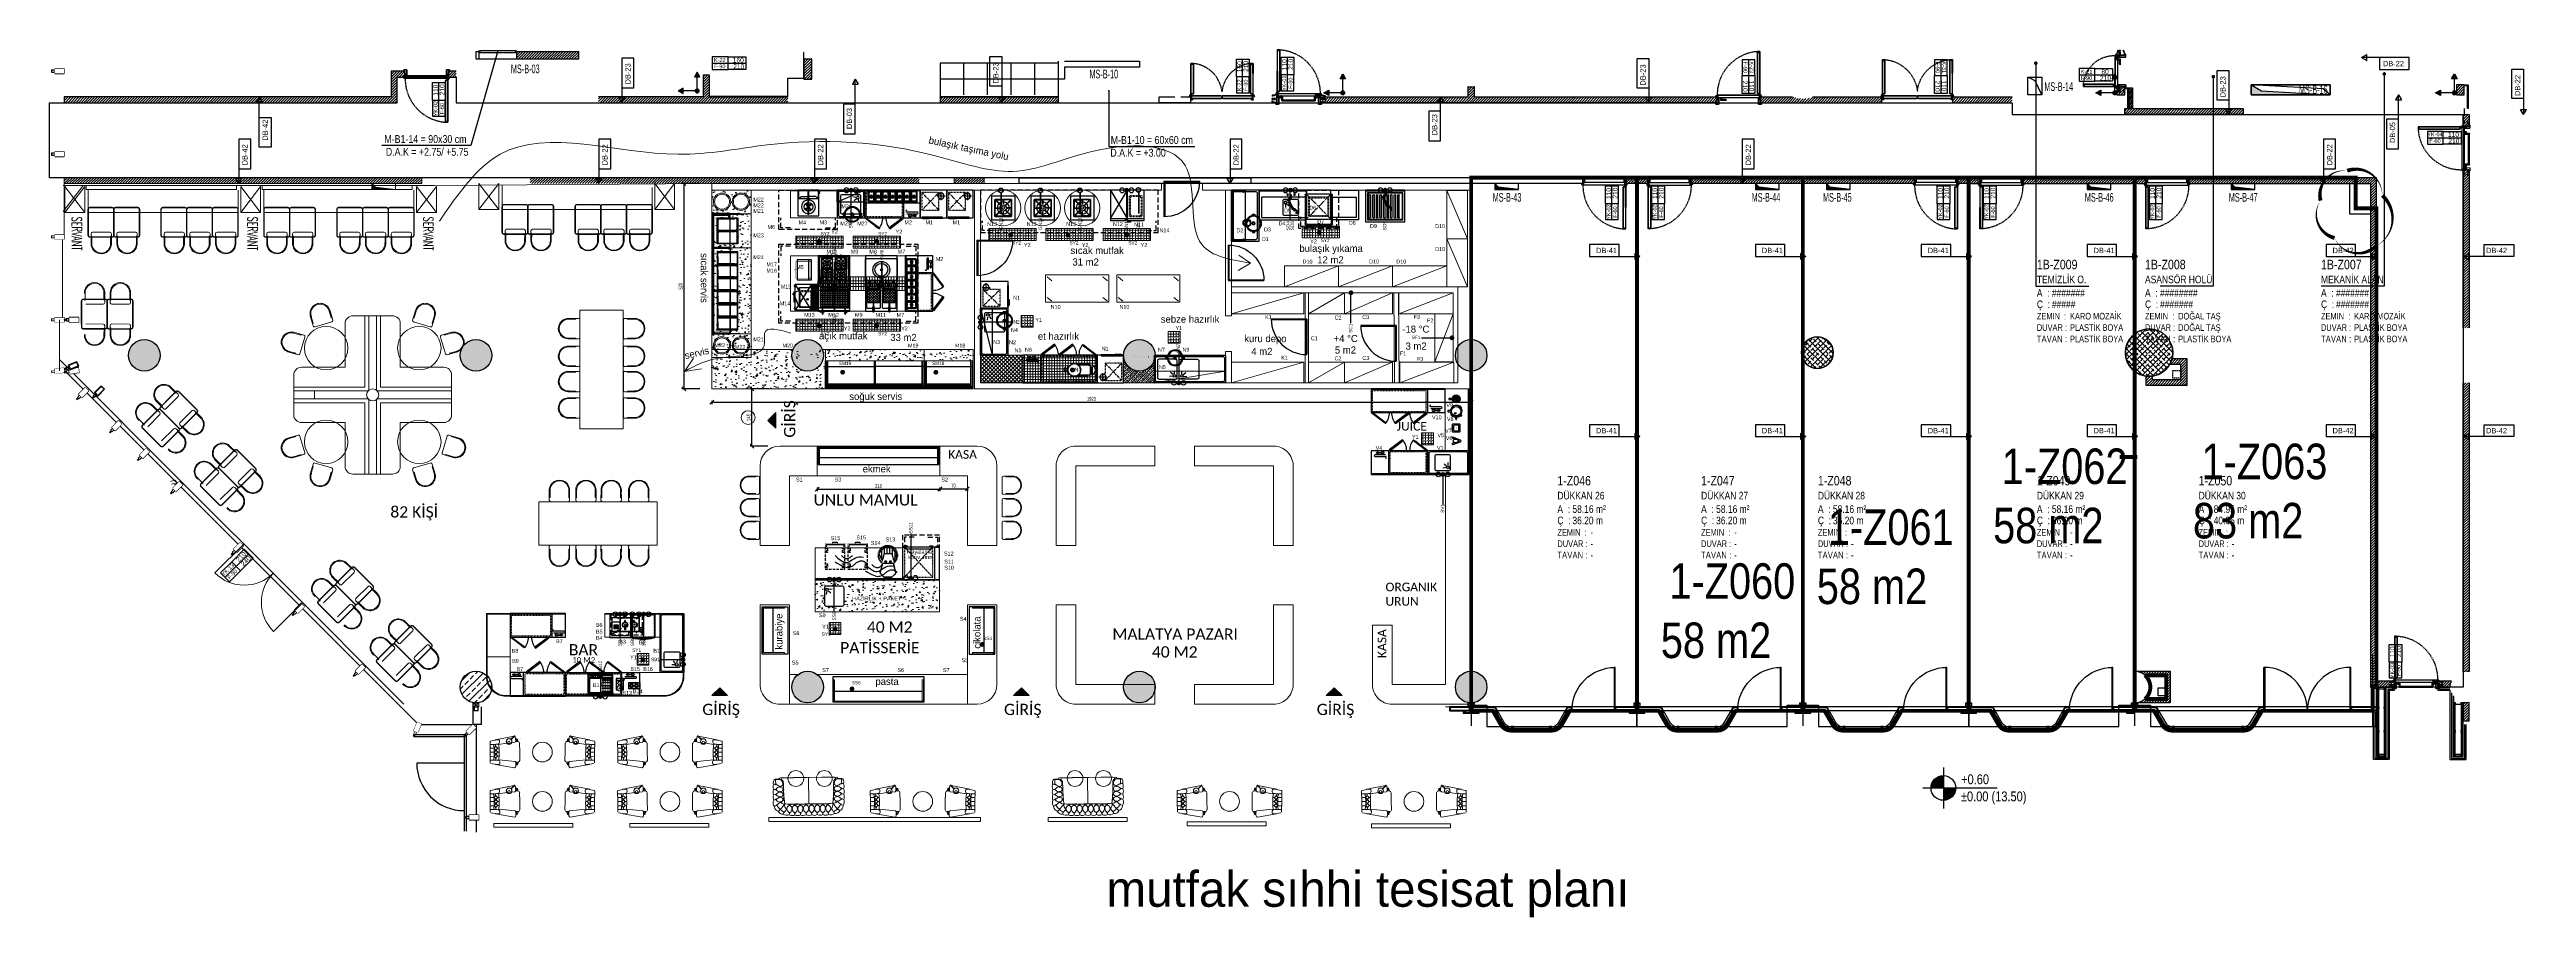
# Model space of a CAD drawing. Header units: centimetres. Extents: x -72470 to -43129, y -18750 to -16337.
# Drawn here: x -49401 to -43129, y -18750 to -16552 of the extents above; entities that cross this region are included whole.
import ezdxf
from ezdxf.enums import TextEntityAlignment as Align

# ---------------------------------------------------------------- set-up
doc = ezdxf.new("R2010")
doc.units = ezdxf.units.CM
doc.header["$MEASUREMENT"] = 0
for name, pattern in [('11-021_3001-BLOK_B_ZEMIN_KAT$0$DASHED', [12.77794, 8.518627, -4.259313]), ('11-021_3001-BLOK_B_ZEMIN_KAT$0$HIDDEN2', [4.7625, 3.175, -1.5875]), ('CENTERX2', [4, 2.5, -0.5, 0.5, -0.5]), ('DASHDOT', [25.4, 12.7, -6.35, 0, -6.35]), ('Dashed', [0.005644, 0.002822, -0.002822]), ('DUZ', [0]), ('HIDDEN', [9.525, 6.35, -3.175]), ('HIDDENX2', [19.05, 12.7, -6.35])]:
    doc.linetypes.add(name, pattern=pattern)
doc.layers.get('0').update_dxf_attribs({"linetype": 'DUZ', "lineweight": 0})
doc.layers.get('Defpoints').update_dxf_attribs({"lineweight": 0})
for name, color, linetype in [('-DWG_ANA', 7, 'Continuous'), ('-DWG_DETAY1', 7, 'Continuous'), ('-DWG_DETAY2', 7, 'Continuous'), ('-DWG_DETAY5', 7, 'Continuous'), ('002 Çizgi', 7, 'Continuous'), ('11-021_3001-BLOK_B_ZEMIN_KAT$0$2DAYDINLATMA', 161, 'Continuous'), ('11-021_3001-BLOK_B_ZEMIN_KAT$0$2DCAM1', 6, 'Continuous'), ('11-021_3001-BLOK_B_ZEMIN_KAT$0$2DDOSEMETARAMA', 8, 'Continuous'), ('11-021_3001-BLOK_B_ZEMIN_KAT$0$2DDUVAR', 3, 'Continuous'), ('11-021_3001-BLOK_B_ZEMIN_KAT$0$2DDUVAR1', 3, 'Continuous'), ('11-021_3001-BLOK_B_ZEMIN_KAT$0$2DGORUNUS2', 66, 'Continuous'), ('11-021_3001-BLOK_B_ZEMIN_KAT$0$2DKAPI', 180, 'Continuous'), ('11-021_3001-BLOK_B_ZEMIN_KAT$0$2DKAPIPOZU', 162, 'Continuous'), ('11-021_3001-BLOK_B_ZEMIN_KAT$0$2DKONST1', 6, 'Continuous'), ('11-021_3001-BLOK_B_ZEMIN_KAT$0$2DKOT', 2, 'Continuous'), ('11-021_3001-BLOK_B_ZEMIN_KAT$0$2DMAHALPOZU', 6, 'Continuous'), ('11-021_3001-BLOK_B_ZEMIN_KAT$0$2DPOZ DUVAR', 144, 'Continuous'), ('11-021_3001-BLOK_B_ZEMIN_KAT$0$2DSIVA', 30, 'Continuous'), ('11-021_3001-BLOK_B_ZEMIN_KAT$0$2DTARAMA-DUVAR', 250, 'Continuous'), ('11-021_3001-BLOK_B_ZEMIN_KAT$0$2DTARAMA1', 253, 'Continuous'), ('11-021_3001-BLOK_B_ZEMIN_KAT$0$2DTAS', 32, 'Continuous'), ('11-021_3001-BLOK_B_ZEMIN_KAT$0$2DYANGINKAPI', 180, 'Continuous'), ('11-021_3001-BLOK_B_ZEMIN_KAT$0$2DYAZI1', 212, 'Continuous'), ('11-021_3001-BLOK_B_ZEMIN_KAT$0$2DYAZI_SAFT', 212, 'Continuous'), ('11-021_3001-BLOK_B_ZEMIN_KAT$0$2DYAZIDOSEME', 212, 'Continuous'), ('11-021_500-BLOK A-str_zemin_kat$0$2DKOLON', 4, 'Continuous'), ('11-021_500-BLOK A-str_zemin_kat$0$2DTARAMA1', 253, 'Continuous'), ('11-021_500-BLOK B-str_zemin_kat$0$11-021_500-BLOK B-str_6_kat$0$2DTARAMA1', 253, 'Continuous'), ('11-021_500-BLOK B-str_zemin_kat$0$2DKOLON', 4, 'Continuous'), ('11-021_500-BLOK B-str_zemin_kat$0$2DKONST2', 180, 'Continuous'), ('11-021_500-BLOK B-str_zemin_kat$0$2DTARAMA-SAFT', 251, 'Continuous'), ('11-021_500-BLOK B-str_zemin_kat$0$2DTARAMA1', 253, 'Continuous'), ('11-021_D_3001_ZEMIN_KAT$0$2DYAZI2', 212, 'Continuous'), ('2DDUVAR', 3, 'Continuous'), ('2DGORUNUS3', 41, 'Continuous'), ('2DKONST1', 6, 'Continuous'), ('2DTARAMA-DUVAR', 250, 'Continuous'), ('3XKO_0.10mm', 22, 'Continuous'), ('3XKO_DIMS_20', 6, 'Continuous'), ('3XKO_FINISH', 52, 'Continuous'), ('3XKO_GLASS', 161, 'Continuous'), ('3XKO_GRID', 253, 'CENTERX2'), ('3XKO_HATCH', 253, 'Continuous'), ('3XKO_METAL', 6, 'Continuous'), ('AREA_JLL', 242, 'Continuous'), ('CAM', 4, 'Continuous'), ('CIHAZ', 2, 'Continuous'), ('kapı ABD', 55, 'Continuous'), ('Kıtc-002 Çizgi', 7, 'Continuous'), ('PLAN', 9, 'Continuous'), ('PRO_OLCU', 173, 'Continuous'), ('S2000-002 Çizgi', 7, 'Continuous'), ('S2000-019 Su Tes İşaretler', 5, 'Continuous'), ('S2000-024 Gaz Tes İşaretler', 3, 'Continuous'), ('SIH', 4, 'Continuous'), ('SU', 152, 'Continuous'), ('t_mutfakekipmans2000', 165, 'Continuous'), ('VALCIPAN', 4, 'Continuous'), ('VNOT_170128', 63, 'Continuous'), ('wall', 4, 'Continuous'), ('YAZI', 7, 'Continuous')]:
    doc.layers.add(name, color=color, linetype=linetype)
doc.layers.add('11-021_3001-BLOK_B_ZEMIN_KAT$0$2DALANNET', color=1, linetype='Continuous', plot=False)
for name, color, linetype, lineweight in [('Auto-AhsapMobilya', 34, 'Continuous', 20), ('Auto-Tefris', 32, 'Continuous', 18), ('ELK', 1, 'Continuous', 35), ('END. MUTFAK', 210, 'Continuous', 30), ('GAZ', 200, 'Continuous', 25), ('M-OLCU-IC', 155, 'Continuous', 0), ('TEFRIS', 30, 'Continuous', 9)]:
    doc.layers.add(name, color=color, linetype=linetype, lineweight=lineweight)
doc.styles.add('11-021_3001-BLOK_B_ZEMIN_KAT$0$ARIAL', font='arial.ttf', dxfattribs={"width": 0.8})
doc.styles.add('11-021_3001-BLOK_B_ZEMIN_KAT$0$OLCU', font='arial.ttf', dxfattribs={"width": 0.8})
doc.styles.add('11-021_3001-BLOK_B_ZEMIN_KAT$0$yazi', font='calibri.ttf', dxfattribs={"width": 0.6})
doc.styles.add('11-021_D_3001_ZEMIN_KAT$0$OLCU', font='arial.ttf', dxfattribs={"width": 0.8})
doc.styles.add('ARIAL', font='arial.ttf', dxfattribs={"width": 0.6})
doc.styles.add('ROMANS', font='romanc.shx', dxfattribs={"width": 0.75, "height": 0.003})
doc.styles.get("Standard").update_dxf_attribs({"font": 'candara.ttf'})
doc.styles.add('TAKSİM', font='GOTHIC.TTF', dxfattribs={"height": 20})
doc.styles.add('Yazi-20-Normal', font='arial.ttf', dxfattribs={"height": 10})
doc.dimstyles.new('11-021_3001-BLOK_B_ZEMIN_KAT$0$DIM100', dxfattribs={"dimscale": 90, "dimtxt": 0.25, "dimasz": 0.005, "dimexe": 0.04, "dimexo": 0.1, "dimgap": 0.05, "dimtad": 1, "dimrnd": 0.5, "dimdsep": 46, "dimtxsty": '11-021_3001-BLOK_B_ZEMIN_KAT$0$OLCU', "dimblk": '11-021_3001-BLOK_B_ZEMIN_KAT$0$WDIM', "dimcen": 0.09, "dimse1": 1, "dimse2": 1, "dimclrd": 256, "dimclre": 256, "dimclrt": 6, "dimadec": 0, "dimazin": 0, "dimtfac": 1, "dimtix": 1, "dimtmove": 1, "dimatfit": 2, "dimldrblk": '11-021_3001-BLOK_B_ZEMIN_KAT$0$WDIM', "dimfxl": 1, "dimtolj": 1, "dimarcsym": 0})
doc.dimstyles.new('E_100', dxfattribs={"dimtxt": 10, "dimasz": 10, "dimexe": 5, "dimexo": 30, "dimgap": 3, "dimtad": 1, "dimtoh": 1, "dimdec": 0, "dimzin": 12, "dimdsep": 46, "dimtxsty": 'ARIAL', "dimblk": 'OBLIQUE', "dimcen": 5, "dimdle": 1, "dimclrt": 256, "dimadec": 0, "dimazin": 3, "dimtfac": 1, "dimtdec": 0, "dimtofl": 0, "dimtmove": 2, "dimatfit": 3, "dimldrblk": 'OBLIQUE', "dimfxl": 5, "dimtolj": 1, "dimtzin": 0, "dimarcsym": 0})
pattern_1 = [(45, (-41601.239, -18167.067), (-3.367596, 3.367596), [])]
pattern_2 = [(180, (2.75, 15.9795), (-0.079375, -0.15875), [0, -0.15875])]
pattern_3 = [(360, (-112.75, 15.9795), (0.079375, -0.15875), [0, -0.15875])]
pattern_4 = [(45, (0, 0), (-13.4704, 13.4704), []), (45, (13.47, 0), (-13.4704, 13.4704), [9.525, -4.7625])]
pattern_5 = [(45, (-33969.76, -13226.759), (-13.470384, 13.470384), []), (45, (-33956.29, -13226.759), (-13.470384, 13.470384), [9.525, -4.7625])]
pattern_6 = [(180, (-39570.177, -20832.6994), (-1e-12, -6.985), [5.08, -1.905]), (270, (-39570.177, -20832.6994), (6.985, -1e-12), [5.08, -1.905])]
pattern_7 = [(270, (-52754.496, -14788.927), (6.985, 1e-14), [5.08, -1.905]), (360, (-52754.496, -14788.927), (-1e-14, 6.985), [5.08, -1.905])]
pattern_8 = [(45, (-405862.577, -192797.837), (-17.6776695, 17.6776695), []), (45, (-405844.9, -192797.837), (-17.6776695, 17.6776695), [12.5, -6.25])]

# ---------------------------------------------------------------- blocks, each defined once
blk = doc.blocks.new('*U20')
at = {"layer": '11-021_3001-BLOK_B_ZEMIN_KAT$0$2DTARAMA1'}
h = blk.add_hatch(dxfattribs=at)
h.set_pattern_fill('DOTS', color=256, scale=0.1, angle=180, style=0)
h.set_pattern_definition(pattern_3)
edge = h.paths.add_edge_path()
edge.add_line((-105.6, 13.3), (-107, 13.3))
edge.add_line((-107, 13.3), (-107.2, 13.2))
edge.add_line((-107.2, 13.2), (-105.7, 13.2))
edge.add_arc((-105.7, 13.4), 0.2, 270, 311.40962)
h = blk.add_hatch(dxfattribs=at)
h.set_pattern_fill('DOTS', color=256, scale=0.1, angle=180, style=0)
h.set_pattern_definition(pattern_2)
edge = h.paths.add_edge_path()
edge.add_line((-3, 13.3), (-4.4, 13.3))
edge.add_arc((-4.3, 13.4), 0.2, 228.59038, 270)
edge.add_line((-4.3, 13.2), (-2.8, 13.2))
edge.add_line((-2.8, 13.2), (-3, 13.3))
blk.add_line((-108.4, 22.5), (-108.4, 22.5))
at = {"layer": '11-021_3001-BLOK_B_ZEMIN_KAT$0$2DKAPI', "linetype": '11-021_3001-BLOK_B_ZEMIN_KAT$0$HIDDEN2', "ltscale": 0.1}
for p, q in [((-122.5, 11.5), (-110, 11.5)), ((-122.5, 11.5), (-122.5, 8.5)), ((-122.5, 8.5), (-110, 8.5)), ((-119.5, 11.3), (-119.5, 8.7)), ((-116.5, 11.3), (-116.5, 8.7)), ((-110.2, 11.5), (-110.2, 8.5)), ((12.8, 11.5), (0.3, 11.5)), ((12.8, 8.5), (0.3, 8.5)), ((0.5, 11.5), (0.5, 8.5)), ((6.8, 11.3), (6.8, 8.7)), ((9.8, 11.3), (9.8, 8.7)), ((12.8, 11.5), (12.8, 8.5))]:
    blk.add_line(p, q, dxfattribs=at)
at = {"layer": '11-021_3001-BLOK_B_ZEMIN_KAT$0$2DKAPI'}
for p, q in [((-108.3, 13), (-109.9, 13)), ((-108.5, 21.5), (-108.5, 19.5)), ((-101.3, 15.2), (-101.2, 15.2)), ((-101.2, 15.1), (-101.3, 15.1)), ((-101.2, 16.9), (-101.2, 12.5)), ((-97.2, 16.9), (-101.2, 16.9)), ((-101.2, 15.5), (-101.2, 15.5)), ((-101.2, 15.5), (-101.2, 14.8)), ((-101.2, 14.8), (-101.2, 14.8)), ((-101, 16.9), (-101, 12.3)), ((-101, 16.9), (-101, 12.3)), ((-100.6, 11.9), (-97.8, 11.9)), ((-100, 16.9), (-100, 17.2)), ((-98.4, 17.2), (-100, 17.2)), ((-99.7, 16.9), (-99.6, 17.2)), ((-98.8, 17.2), (-98.7, 16.9)), ((-98.4, 17.2), (-98.4, 16.9)), ((-97.4, 16.9), (-97.4, 12.3)), ((-97.2, 16.9), (-97.2, 15.1)), ((-97.2, 15.7), (-97.2, 4.9)), ((-95.9, 15.9), (-96.9, 15.9)), ((-95.9, 4.6), (-96.9, 4.6)), ((-95.7, 4.9), (-95.7, 15.7)), ((-14.3, 7.3), (-95.7, 7.3)), ((-14.3, 4.9), (-95.7, 4.9)), ((-14.3, 15.7), (-14.3, 4.9)), ((-13.1, 15.9), (-14.1, 15.9)), ((-13.1, 4.6), (-14.1, 4.6)), ((-12.8, 16.9), (-12.8, 15.1)), ((-8.8, 16.9), (-12.8, 16.9)), ((-12.8, 4.9), (-12.8, 15.7)), ((-12.6, 16.9), (-12.6, 12.3)), ((-12.2, 11.9), (-9.4, 11.9)), ((-11.6, 17.2), (-10, 17.2)), ((-11.6, 16.9), (-11.6, 17.2)), ((-11.3, 16.9), (-11.2, 17.2)), ((-10.4, 17.2), (-10.3, 16.9)), ((-10, 16.9), (-10, 17.2)), ((-9, 12.3), (-9, 16.9)), ((-9, 12.3), (-9, 12.7)), ((-9, 12.7), (-9, 12.7)), ((-8.8, 16.9), (-8.8, 12.5)), ((-8.8, 14.8), (-8.8, 15.5)), ((-8.8, 15.5), (-8.8, 15.5)), ((-8.8, 15.2), (-8.7, 15.2)), ((-8.7, 15.1), (-8.8, 15.1)), ((-8.8, 14.8), (-8.8, 14.8)), ((-1.1, 22), (-1.7, 22)), ((-1.7, 13), (-0.1, 13)), ((-1.5, 21.5), (-1.5, 19.5)), ((-1.5, 19.5), (-1.2, 19.5)), ((-1.2, 21.5), (-1.2, 19.5)), ((-1.1, 22), (1.2, 22)), ((-1.1, 21.7), (1.2, 21.7)), ((1, 22), (1, 22.3)), ((1.4, 22.3), (1.4, 22.1)), ((1.7, 22.3), (1.7, 22.1))]:
    blk.add_line(p, q, dxfattribs=at)
at = {"layer": '11-021_3001-BLOK_B_ZEMIN_KAT$0$2DKAPI', "lineweight": -2}
for p, q in [((-109.7, 23.5), (-109.7, 22.7)), ((-0.7, 23.7), (-109.6, 23.7)), ((-0.7, 23.5), (-109.6, 23.5)), ((-109.6, 23.5), (-109.6, 22.7)), ((-107.6, 22.7), (-109.6, 22.7)), ((-107.5, 22.6), (-109.6, 22.6)), ((-107.5, 22.9), (-109.5, 22.9)), ((-109.5, 22.9), (-109.5, 22.8)), ((-107.5, 22.8), (-109.5, 22.8)), ((-107.5, 22.4), (-107.7, 22.6)), ((-107.6, 22.7), (-107.6, 22.6)), ((-107.5, 22.8), (-107.5, 17.4)), ((-107.4, 22.8), (-107.4, 17.4)), ((-2.9, 17.4), (-107.4, 17.4)), ((-2.9, 17.2), (-107.4, 17.2)), ((-105.1, 11.5), (-105.1, 15.6)), ((-4.9, 11.5), (-4.9, 15.6)), ((-2.2, 24.2), (-4.4, 24.2)), ((-2.9, 22.8), (-2.9, 17.4)), ((-0.8, 22.9), (-2.8, 22.9)), ((-0.8, 22.8), (-2.8, 22.8)), ((-2.8, 22.8), (-2.8, 17.4)), ((-0.7, 22.6), (-2.8, 22.6)), ((-2.5, 22.6), (-2.8, 22.4)), ((-0.7, 22.7), (-2.7, 22.7)), ((-2.7, 22.7), (-2.7, 22.6)), ((-1.3, 24.3), (-2.1, 24.2)), ((-0.2, 24), (-2.1, 23.7)), ((-0.8, 22.9), (-0.8, 22.8)), ((-0.7, 23.5), (-0.7, 22.7)), ((-0.6, 23.5), (-0.6, 22.7)), ((0.2, 24.2), (0, 24.6)), ((0.4, 25.3), (0.4, 22.5)), ((0.9, 25.3), (0.9, 22.5))]:
    blk.add_line(p, q, dxfattribs=at)
at = {"layer": '11-021_3001-BLOK_B_ZEMIN_KAT$0$2DKAPI'}
for points in [[(-117.5, 18.4, 0.330017), (-119, 17.9, -0.330016), (-120.6, 17.3, 0.420839), (-122.3, 16.4), (-122.5, 16.3, -0.447989), (-120.6, 17.5, 0.330017), (-119.1, 18, -0.330016), (-117.4, 18.6, 0.160745), (-116.6, 18.6), (-113.7, 19.7), (-110.7, 19.7), (-110.7, 19.5), (-113.7, 19.5), (-116.6, 18.4, -0.160745)], [(-117.5, 6.6, -0.330017), (-119, 7.1, 0.330017), (-120.6, 7.7, -0.420839), (-122.3, 8.6), (-122.5, 8.7, 0.447989), (-120.6, 7.5, -0.330017), (-119.1, 7, 0.330016), (-117.4, 6.4, -0.160745), (-116.6, 6.4), (-113.7, 5.3), (-110.7, 5.3), (-110.7, 5.5), (-113.7, 5.5), (-116.6, 6.6, 0.160745)], [(-109.8, 15.1), (-110, 15.3), (-108.7, 16.4), (-108.5, 16.2, 0.005789), (-108.5, 16.2)], [(-105.9, 13.4), (-106, 13.6), (-107.2, 13.4), (-108.4, 13.5, 0.465986), (-108.6, 13.3), (-108.6, 13.1, 0.414214), (-108.4, 12.9), (-105.5, 12.9, -0.414214), (-105.4, 12.8), (-105.4, 11.5), (-105.3, 11.5), (-105.3, 12.8, 0.414214), (-105.5, 13), (-108.4, 13, -0.414214), (-108.5, 13.1), (-108.5, 13.3, -0.465987), (-108.4, 13.4), (-107.2, 13.2)], [(-4, 13.4), (-4, 13.6), (-2.8, 13.4), (-1.6, 13.5, -0.465986), (-1.4, 13.3), (-1.4, 13.1, -0.414214), (-1.6, 12.9), (-4.4, 12.9, 0.414214), (-4.5, 12.8), (-4.5, 11.5), (-4.7, 11.5), (-4.7, 12.8, -0.414214), (-4.4, 13), (-1.6, 13, 0.414214), (-1.5, 13.1), (-1.5, 13.3, 0.465987), (-1.6, 13.4), (-2.8, 13.2)], [(-0.2, 15.1), (0, 15.3), (-1.3, 16.4), (-1.5, 16.2, -0.005789), (-1.5, 16.2)], [(7.8, 18.4, -0.330017), (9.3, 17.9, 0.330016), (10.9, 17.3, -0.420839), (12.6, 16.4), (12.8, 16.3, 0.447989), (10.9, 17.5, -0.330017), (9.4, 18, 0.330016), (7.7, 18.6, -0.160745), (6.9, 18.6), (4, 19.7), (1, 19.7), (1, 19.5), (4, 19.5), (6.9, 18.4, 0.160745)], [(7.8, 6.6, 0.330017), (9.3, 7.1, -0.330017), (10.9, 7.7, 0.420839), (12.6, 8.6), (12.8, 8.7, -0.447989), (10.9, 7.5, 0.330017), (9.4, 7, -0.330016), (7.7, 6.4, 0.160745), (6.9, 6.4), (4, 5.3), (1, 5.3), (1, 5.5), (4, 5.5), (6.9, 6.6, -0.160745)]]:
    blk.add_lwpolyline(points, format="xyb", close=True, dxfattribs=at)
for points in [[(-110, 5), (-114, 5), (-114, 5.3), (-111, 5.3), (-110.3, 5.3), (-110.3, 19.7), (-114, 19.7), (-114, 20), (-110, 20)], [(-108.1, 21.6), (-108.3, 21.6), (-108.3, 19.6), (-108.1, 19.6)], [(-1.7, 21.6), (-1.9, 21.6), (-1.9, 19.6), (-1.7, 19.6)], [(0, 5), (4, 5), (4, 5.3), (1, 5.3), (0.3, 5.3), (0.3, 19.7), (4, 19.7), (4, 20), (0, 20)]]:
    blk.add_lwpolyline(points, close=True, dxfattribs=at)
at = {"layer": '11-021_3001-BLOK_B_ZEMIN_KAT$0$2DKAPI', "lineweight": -2}
for points in [[(-105, 1.7, -0.414214), (-105.2, 1.5), (-112.6, 1.5, -0.414214), (-112.9, 1.7), (-112.9, 4), (-112.8, 4), (-112.8, 1.7, 0.414214), (-112.6, 1.7), (-105.2, 1.7, 0.414214), (-105.1, 1.7), (-105.1, 11.5, -1), (-105.6, 11.5), (-105.6, 12.5), (-105.4, 12.5), (-105.4, 11.5, 1), (-105.3, 11.5), (-105.3, 15.6, -1), (-105, 15.6)], [(-106.9, 15.6), (-106.9, 14.9, 0.414214), (-106.7, 14.7), (-105.9, 14.7, 0.494565), (-105.7, 15), (-105.7, 15), (-105.9, 15.6, -1.142909), (-105.3, 15.7), (-105.3, 13.4, -0.414214), (-105.7, 13), (-108.3, 13), (-108.3, 13.2), (-105.7, 13.2, 0.414214), (-105.5, 13.4), (-105.5, 15.7, 1.142909), (-105.7, 15.7), (-105.5, 15, -0.494565), (-105.9, 14.5), (-106.7, 14.5, -0.414214), (-107.1, 14.9), (-107.1, 15.6, 0.414214), (-107.3, 15.8), (-108.1, 15.8, -0.388473), (-108.5, 16.2), (-108.5, 16.2), (-108.5, 16.2, -0.016382), (-108.5, 16.2), (-108.5, 21.6, -0.267949), (-108.3, 21.9, 0.767327), (-108.4, 22.3), (-112.4, 22.3, 0.414214), (-112.6, 22.1), (-112.6, 21), (-112.8, 21), (-112.8, 22.1, -0.414214), (-112.4, 22.5), (-108.4, 22.5, -0.767327), (-108.2, 21.8, 0.267949), (-108.3, 21.6), (-108.3, 16.2, 0.414214), (-108.1, 16), (-107.3, 16, -0.414214)], [(-5, 1.7, 0.414214), (-4.8, 1.5), (2.6, 1.5, 0.414214), (2.9, 1.7), (2.9, 4), (2.8, 4), (2.8, 1.7, -0.414214), (2.6, 1.7), (-4.8, 1.7, -0.414214), (-4.9, 1.7), (-4.9, 11.5, 1), (-4.4, 11.5), (-4.4, 12.5), (-4.5, 12.5), (-4.5, 11.5, -1), (-4.7, 11.5), (-4.7, 15.6, 1), (-5, 15.6)], [(-3.1, 15.6), (-3.1, 14.9, -0.414214), (-3.3, 14.7), (-4.1, 14.7, -0.494565), (-4.3, 15), (-4.3, 15), (-4.1, 15.6, 1.142909), (-4.7, 15.7), (-4.7, 13.4, 0.414214), (-4.3, 13), (-1.7, 13), (-1.7, 13.2), (-4.3, 13.2, -0.414214), (-4.5, 13.4), (-4.5, 15.7, -1.142909), (-4.3, 15.7), (-4.5, 15, 0.494565), (-4.1, 14.5), (-3.3, 14.5, 0.414214), (-2.9, 14.9), (-2.9, 15.6, -0.414214), (-2.7, 15.8), (-1.9, 15.8, 0.388473), (-1.5, 16.2), (-1.5, 16.2), (-1.5, 16.2, 0.016382), (-1.5, 16.2), (-1.5, 21.6, 0.267949), (-1.7, 21.9, -0.767327), (-1.6, 22.3), (2.4, 22.3, -0.414214), (2.6, 22.1), (2.6, 21), (2.8, 21), (2.8, 22.1, 0.414214), (2.4, 22.5), (-1.6, 22.5, 0.767327), (-1.8, 21.8, -0.267949), (-1.7, 21.6), (-1.7, 16.2, -0.414214), (-1.9, 16), (-2.7, 16, 0.414214)]]:
    blk.add_lwpolyline(points, format="xyb", close=True, dxfattribs=at)
blk.add_circle((-0.4, 25.3), 0.8, dxfattribs=at)
at = {"layer": '11-021_3001-BLOK_B_ZEMIN_KAT$0$2DKAPI'}
for centre, radius, start, end in [((-110, 15.3), 0.3, 270, 308.89453), ((-108.5, 16.2), 0.3, 218.89453, 292.02431), ((-100.5, 15.2), 0.8, 152.04681, 176.41668), ((-100.5, 15.2), 0.8, 183.58332, 207.95319), ((-100.9, 12.5), 0.3, 180, 240), ((-100.6, 12.3), 0.4, 180, 270), ((-97.8, 12.3), 0.4, 270, 0), ((-97.4, 15.3), 0.25, 271.14599, 0), ((-97.4, 12.6), 0.25, 0, 88.85401), ((-96.9, 15.7), 0.25, 90, 180), ((-96.9, 4.9), 0.25, 180, 270), ((-95.9, 15.7), 0.25, 0, 90), ((-95.9, 4.9), 0.25, 270, 0), ((-14.1, 15.7), 0.25, 90, 180), ((-14.1, 4.9), 0.25, 180, 270), ((-13.1, 15.7), 0.25, 0, 90), ((-13.1, 4.9), 0.25, 270, 0), ((-12.6, 15.3), 0.25, 180, 268.85401), ((-12.6, 12.6), 0.25, 91.14599, 180), ((-12.2, 12.3), 0.4, 180, 270), ((-9.4, 12.3), 0.4, 270, 0), ((-9.1, 12.5), 0.3, 300, 0), ((-9.5, 15.2), 0.8, 3.58332, 27.95319), ((-9.5, 15.2), 0.8, 332.04681, 356.41668), ((-1.5, 16.2), 0.3, 247.97569, 321.10547), ((-1.1, 21.5), 0.45, 90, 180), ((-1.1, 21.5), 0.15, 90, 180), ((0, 15.3), 0.3, 231.10547, 270), ((1.2, 22.1), 0.45, 270, 0), ((1.2, 22.1), 0.15, 270, 0)]:
    blk.add_arc(centre, radius, start, end, dxfattribs=at)
at = {"layer": '11-021_3001-BLOK_B_ZEMIN_KAT$0$2DKAPI', "lineweight": -2}
for centre, radius, start, end in [((-109.6, 23.5), 0.1, 90, 180), ((-109.6, 22.7), 0.1, 180, 270), ((-107.5, 22.8), 0.1, 0, 90), ((-107.4, 17.4), 0.1, 180, 270), ((-4.4, 23.7), 0.5, 90, 180), ((-2.8, 22.8), 0.1, 90, 180), ((-2.9, 17.4), 0.1, 270, 0), ((-2.2, 24.7), 0.5, 270, 280.80118), ((-2.2, 24.2), 0.5, 270, 280.69587), ((-0.4, 25.3), 1.3, 0, 307.97987), ((-0.7, 23.5), 0.1, 0, 90), ((-0.7, 22.7), 0.1, 270, 0)]:
    blk.add_arc(centre, radius, start, end, dxfattribs=at)
at = {"layer": '11-021_3001-BLOK_B_ZEMIN_KAT$0$2DKONST1'}
for p, q in [((-110.3, 20.8), (-110.3, 19)), ((-108.4, 20.9), (-110.2, 20.9)), ((-110.2, 18.9), (-108.4, 18.9)), ((-108.3, 21.6), (-108.3, 18.6)), ((-108.1, 18.6), (-108.3, 18.6)), ((-108.1, 21.2), (-108.1, 21.2)), ((-108.1, 18.6), (-108.1, 18.6)), ((-108, 21.1), (-108, 18.7)), ((-107.9, 22), (-107.9, 20.7)), ((-4.5, 18.5), (-4.4, 18.6)), ((-4.5, 17.7), (-4.5, 18.5)), ((-2.8, 18.5), (-4.5, 18.5)), ((-4.4, 17.6), (-4.5, 17.7)), ((-2.8, 17.7), (-4.5, 17.7)), ((-4.4, 17.6), (-4.4, 18.6)), ((-4.4, 18.6), (-2.8, 18.6)), ((-2.8, 17.6), (-4.4, 17.6)), ((-2, 19.5), (-2, 16.8)), ((-1.7, 19.6), (-1.9, 19.6)), ((-1.9, 16.7), (-1.9, 16.7)), ((-1.9, 16.7), (-1.7, 16.7)), ((-1.7, 19.6), (-1.7, 16.7)), ((-1.6, 19.4), (-0.2, 19.4)), ((-0.2, 16.8), (-1.6, 16.8)), ((-1, 17.5), (-1, 18.8)), ((-0.1, 19.3), (-0.1, 16.9))]:
    blk.add_line(p, q, dxfattribs=at)
at = {"layer": '11-021_3001-BLOK_B_ZEMIN_KAT$0$2DKONST1', "linetype": '11-021_3001-BLOK_B_ZEMIN_KAT$0$HIDDEN2', "ltscale": 0.1}
for p, q in [((-97.7, 20.7), (-107.2, 20.7)), ((-107.2, 19.3), (-97.7, 19.3)), ((-97.7, 19.3), (-97.7, 20.7))]:
    blk.add_line(p, q, dxfattribs=at)
at = {"layer": '11-021_3001-BLOK_B_ZEMIN_KAT$0$2DKONST1', "linetype": '11-021_3001-BLOK_B_ZEMIN_KAT$0$DASHED'}
for p, q in [((-99.6, 17.2), (-99.6, 16)), ((-99.6, 16), (-98.7, 16)), ((-98.7, 16), (-98.7, 17.2)), ((-11.3, 17.2), (-11.3, 16)), ((-11.3, 16), (-10.4, 16)), ((-10.4, 16), (-10.4, 17.2))]:
    blk.add_line(p, q, dxfattribs=at)
at = {"layer": '11-021_3001-BLOK_B_ZEMIN_KAT$0$2DKONST1'}
for points in [[(-108.1, 19.7), (-108.7, 20.3), (-108.7, 20.5), (-108.1, 20.5)], [(-108.1, 20.3), (-108.7, 20.3)], [(-108.1, 20.5), (-107.5, 20.5)], [(-107.5, 20.3), (-108.1, 20.3)], [(-107.5, 19.1), (-108.1, 19.7)], [(-2.8, 17.5), (-1, 17.5), (-0.6, 17.9), (-0.6, 18.4), (-1, 18.8), (-2.8, 18.8), (-2.8, 17.5)]]:
    blk.add_lwpolyline(points, dxfattribs=at)
blk.add_lwpolyline([(-107.2, 21.1), (-107.5, 21.1), (-107.5, 18.7), (-107.3, 18.7), (-107.2, 18.7)], close=True, dxfattribs=at)
for points in [[(-105.9, 15.7), (-105.9, 15.1, 0.407471), (-105.8, 15), (-105.7, 15, -0.314176), (-105.7, 15), (-105.7, 14.9, -0.314278), (-105.7, 14.9), (-106, 14.8, -0.088425), (-106.2, 14.7), (-106.7, 14.7, -0.002352), (-106.8, 14.7, -0.133859), (-106.8, 14.8, -0.207567), (-106.9, 14.9), (-106.9, 15.6, 0.213459), (-107, 15.9, -0.539342), (-107, 16, -0.17378), (-107, 16, 0.03736), (-106.4, 16, 0.055717), (-105.6, 16.1, 0.487936), (-105.6, 16.2, 0.191668), (-106.8, 16.7, 0.032422), (-107, 16.7, -1.157597), (-107, 16.9), (-106.7, 16.9, -0.095803), (-106, 16.7, -0.073827), (-105.5, 16.4, -0.054813), (-105.3, 16.2, -0.629557), (-105.4, 16, 0.056027), (-105.7, 16, 0.20578), (-105.8, 15.9, 0.163118)], [(-106.1, 15.7), (-106.7, 15.7, 0.414214), (-106.7, 15.7), (-106.7, 15, 0.414214), (-106.7, 15), (-106.1, 15, 0.308319), (-106.1, 15), (-106.1, 15.5, 0.062439), (-106.1, 15.5), (-106.1, 15.7, 0.213162)], [(-4.1, 15.7), (-4.1, 15.1, -0.407471), (-4.2, 15), (-4.3, 15, 0.314176), (-4.3, 15), (-4.3, 14.9, 0.314278), (-4.3, 14.9), (-4, 14.8, 0.088425), (-3.8, 14.7), (-3.3, 14.7, 0.002352), (-3.2, 14.7, 0.133859), (-3.2, 14.8, 0.207567), (-3.1, 14.9), (-3.1, 15.6, -0.213459), (-3, 15.9, 0.539342), (-3, 16, 0.17378), (-3, 16, -0.03736), (-3.6, 16, -0.055717), (-4.4, 16.1, -0.487936), (-4.4, 16.2, -0.191668), (-3.2, 16.7, -0.032422), (-3, 16.7, 1.157597), (-3, 16.9), (-3.3, 16.9, 0.095803), (-4, 16.7, 0.073827), (-4.5, 16.4, 0.054813), (-4.7, 16.2, 0.629557), (-4.6, 16, -0.056027), (-4.3, 16, -0.20578), (-4.2, 15.9, -0.163118)], [(-3.9, 15.7), (-3.3, 15.7, -0.414214), (-3.3, 15.7), (-3.3, 15, -0.414214), (-3.3, 15), (-3.9, 15, -0.308319), (-3.9, 15), (-3.9, 15.5, -0.062439), (-3.9, 15.5), (-3.9, 15.7, -0.213162)]]:
    blk.add_lwpolyline(points, format="xyb", close=True, dxfattribs=at)
for centre, radius, start, end in [((-110.2, 20.8), 0.1, 90, 180), ((-110.2, 19), 0.1, 180, 270), ((-108.4, 22), 0.485, 0, 90), ((-108.1, 21.1), 0.1, 0, 90), ((-108.1, 18.7), 0.1, 270, 0), ((-108, 20.7), 0.15, 289.47122, 0), ((-1.9, 19.5), 0.1, 90, 180), ((-1.9, 16.8), 0.1, 180, 270), ((-0.2, 19.3), 0.1, 0, 90), ((-0.2, 16.9), 0.1, 270, 0)]:
    blk.add_arc(centre, radius, start, end, dxfattribs=at)
at = {"layer": '11-021_3001-BLOK_B_ZEMIN_KAT$0$2DTARAMA1', "linetype": '11-021_3001-BLOK_B_ZEMIN_KAT$0$HIDDEN2', "ltscale": 0.5}
for points in [[(-7.3, 80.2), (-7.3, 132.3, -0.414214), (-7.1, 132.4), (-1.4, 132.4, 0.414214), (-1.3, 132.6), (-1.3, 134.4, 1), (-1.3, 134.4), (-1.3, 132.6, -1), (-1.5, 132.6), (-1.5, 134.4, -1), (-1.1, 134.4), (-1.1, 80.2)], [(-1.2, 80.2), (-1.2, 134.4, 1), (-1.4, 134.4), (-1.4, 132.6, 1), (-1.4, 132.6), (-1.4, 134.4, -1), (-1.2, 134.4), (-1.2, 132.6, -0.414214), (-1.4, 132.4), (-7.1, 132.4, 0.414214), (-7.2, 132.3), (-7.2, 80.2)], [(-7.3, 80.2), (-7.3, 80.2), (-7.3, 28.2, 0.414214), (-7.1, 28.1), (-1.4, 28.1, -0.414214), (-1.3, 27.9), (-1.3, 26.1, -1), (-1.3, 26.1), (-1.3, 27.9, 1), (-1.5, 27.9), (-1.5, 26.1, 1), (-1.1, 26.1), (-1.1, 80.2)], [(-1.2, 80.2), (-1.2, 80.2), (-1.2, 26.1, -1), (-1.4, 26.1), (-1.4, 27.9, -1), (-1.4, 27.9), (-1.4, 26.1, 1), (-1.2, 26.1), (-1.2, 27.9, 0.414214), (-1.4, 28.1), (-7.1, 28.1, -0.414214), (-7.2, 28.2), (-7.2, 80.2)]]:
    blk.add_lwpolyline(points, format="xyb", dxfattribs=at)
blk.add_arc((0.5, 24.7), 109.9, 90.95397, 180.95693, dxfattribs=at)
at = {"layer": '11-021_3001-BLOK_B_ZEMIN_KAT$0$2DTARAMA1', "lineweight": -2}
for points in [[(-110, 15.3), (-110, 15), (-109.8, 15.1)], [(-108.5, 16.2), (-108.7, 16), (-108.6, 15.9)], [(-108.6, 15.9), (-108.4, 15.9), (-108.5, 16.2)], [(-1.4, 15.9), (-1.6, 15.9), (-1.5, 16.2)], [(-1.5, 16.2), (-1.3, 16), (-1.4, 15.9)], [(0, 15.3), (0, 15), (-0.2, 15.1)]]:
    blk.add_solid(points, dxfattribs=at)
at = {"layer": 'Defpoints'}
blk.add_lwpolyline([(0, 5), (0, 20), (9.2, 20)], dxfattribs=at)
blk = doc.blocks.new('11-021_3001-BLOK_B_ZEMIN_KAT$0$KÇ KOLU')
at = {"layer": '11-021_3001-BLOK_B_ZEMIN_KAT$0$2DKAPI'}
for p, q in [((-2.3, 0), (2.2, 0)), ((2.2, 0), (2.2, -0.5)), ((-11.7, -4.4), (-1.4, -4.4, 0)), ((-11.7, -6.7), (0.9, -6.7, 0)), ((-2.3, 0), (-2.3, -0.5)), ((-1.3, -0.5, 0), (-2.3, -0.5)), ((-1.3, -0.5, 0), (1.1, -0.5, 0)), ((-1.1, -4.1, 0), (-1.1, -0.5, 0)), ((1.1, -0.5, 0), (2.2, -0.5)), ((1.1, -6.4, 0), (1.1, -0.5, 0))]:
    blk.add_line(p, q, dxfattribs=at)
at = {"layer": '11-021_3001-BLOK_B_ZEMIN_KAT$0$2DKAPI', "extrusion": (1.39258e-08, -8.46361e-09, 1)}
blk.add_line((1.2, -0.5, 0), (-1.2, -0.5, 0), dxfattribs=at)
at = {"layer": '11-021_3001-BLOK_B_ZEMIN_KAT$0$2DKAPI'}
for centre, radius, start, end in [((-11.7, -5.5), 1.15, 90, 270), ((0.9, -6.4, 0), 0.25, 270.00097, 0.00097)]:
    blk.add_arc(centre, radius, start, end, dxfattribs=at)
at = {"layer": '11-021_3001-BLOK_B_ZEMIN_KAT$0$2DKAPI', "extrusion": (-1.0365e-12, 6.70829e-08, 1)}
blk.add_arc((-1.4, -4.1, 0), 0.25, 270.00097, 0, dxfattribs=at)
blk = doc.blocks.new('11-021_3001-BLOK_B_ZEMIN_KAT$0$K-21')
at = {"layer": '11-021_3001-BLOK_B_ZEMIN_KAT$0$2DTARAMA1'}
h = blk.add_hatch(dxfattribs=at)
h.set_pattern_fill('DOTS', color=256, scale=0.1, angle=180, style=0)
h.set_pattern_definition([(360, (-82.75, 15.9795), (0.079375, -0.15875), [0, -0.15875])])
edge = h.paths.add_edge_path()
edge.add_line((-75.6, 13.3), (-77, 13.3))
edge.add_line((-77, 13.3), (-77.2, 13.2))
edge.add_line((-77.2, 13.2), (-75.7, 13.2))
edge.add_arc((-75.7, 13.4), 0.2, 270, 311.40962)
h = blk.add_hatch(dxfattribs=at)
h.set_pattern_fill('DOTS', color=256, scale=0.1, angle=180, style=0)
h.set_pattern_definition(pattern_2)
edge = h.paths.add_edge_path()
edge.add_line((-3, 13.3), (-4.4, 13.3))
edge.add_arc((-4.3, 13.4), 0.2, 228.59038, 270)
edge.add_line((-4.3, 13.2), (-2.8, 13.2))
edge.add_line((-2.8, 13.2), (-3, 13.3))
blk.add_line((-78.4, 22.5), (-78.4, 22.5))
at = {"layer": '11-021_3001-BLOK_B_ZEMIN_KAT$0$2DKAPI', "linetype": '11-021_3001-BLOK_B_ZEMIN_KAT$0$HIDDEN2', "ltscale": 0.1}
for p, q in [((-92.8, 14.8), (-80.3, 14.8)), ((-92.8, 14.8), (-92.8, 11.8)), ((-92.8, 11.8), (-80.3, 11.8)), ((-89.8, 14.6), (-89.8, 12)), ((-86.8, 14.6), (-86.8, 12)), ((-80.5, 14.8), (-80.5, 11.8)), ((12.8, 14.8), (0.3, 14.8)), ((12.8, 11.8), (0.3, 11.8)), ((0.5, 14.8), (0.5, 11.8)), ((6.8, 14.6), (6.8, 12)), ((9.8, 14.6), (9.8, 12)), ((12.8, 14.8), (12.8, 11.8))]:
    blk.add_line(p, q, dxfattribs=at)
at = {"layer": '11-021_3001-BLOK_B_ZEMIN_KAT$0$2DKAPI'}
for p, q in [((-78.3, 13), (-79.9, 13)), ((-78.5, 21.5), (-78.5, 19.5)), ((-1.1, 22), (-1.7, 22)), ((-1.7, 13), (-0.1, 13)), ((-1.5, 21.5), (-1.5, 19.5)), ((-1.5, 19.5), (-1.2, 19.5)), ((-1.2, 21.5), (-1.2, 19.5)), ((-1.1, 22), (1.2, 22)), ((-1.1, 21.7), (1.2, 21.7)), ((1, 22), (1, 22.3)), ((1.4, 22.3), (1.4, 22.1)), ((1.7, 22.3), (1.7, 22.1))]:
    blk.add_line(p, q, dxfattribs=at)
at = {"layer": '11-021_3001-BLOK_B_ZEMIN_KAT$0$2DKAPI', "lineweight": -2}
for p, q in [((-79.7, 23.5), (-79.7, 22.7)), ((-0.7, 23.7), (-79.6, 23.7)), ((-0.7, 23.5), (-79.6, 23.5)), ((-79.6, 23.5), (-79.6, 22.7)), ((-77.6, 22.7), (-79.6, 22.7)), ((-77.5, 22.6), (-79.6, 22.6)), ((-77.5, 22.9), (-79.5, 22.9)), ((-79.5, 22.9), (-79.5, 22.8)), ((-77.5, 22.8), (-79.5, 22.8)), ((-77.5, 22.4), (-77.7, 22.6)), ((-77.6, 22.7), (-77.6, 22.6)), ((-77.5, 22.8), (-77.5, 17.4)), ((-77.4, 22.8), (-77.4, 17.4)), ((-2.9, 17.4), (-77.4, 17.4)), ((-2.9, 17.2), (-77.4, 17.2)), ((-75.1, 11.5), (-75.1, 15.6)), ((-4.9, 11.5), (-4.9, 15.6)), ((-2.2, 24.2), (-4.4, 24.2)), ((-2.9, 22.8), (-2.9, 17.4)), ((-0.8, 22.9), (-2.8, 22.9)), ((-0.8, 22.8), (-2.8, 22.8)), ((-2.8, 22.8), (-2.8, 17.4)), ((-0.7, 22.6), (-2.8, 22.6)), ((-2.5, 22.6), (-2.8, 22.4)), ((-0.7, 22.7), (-2.7, 22.7)), ((-2.7, 22.7), (-2.7, 22.6)), ((-1.3, 24.3), (-2.1, 24.2)), ((-0.2, 24), (-2.1, 23.7)), ((-0.8, 22.9), (-0.8, 22.8)), ((-0.7, 23.5), (-0.7, 22.7)), ((-0.6, 23.5), (-0.6, 22.7)), ((0.2, 24.2), (0, 24.6)), ((0.4, 25.3), (0.4, 22.5)), ((0.9, 25.3), (0.9, 22.5))]:
    blk.add_line(p, q, dxfattribs=at)
at = {"layer": '11-021_3001-BLOK_B_ZEMIN_KAT$0$2DKAPI'}
for points in [[(-87.8, 18.4, 0.330017), (-89.3, 17.9, -0.330016), (-90.9, 17.3, 0.420839), (-92.6, 16.4), (-92.8, 16.3, -0.447989), (-90.9, 17.5, 0.330017), (-89.4, 18, -0.330016), (-87.7, 18.6, 0.160745), (-86.9, 18.6), (-84, 19.7), (-81, 19.7), (-81, 19.5), (-84, 19.5), (-86.9, 18.4, -0.160745)], [(-87.8, 1.6, -0.330017), (-89.3, 2.1, 0.330017), (-90.9, 2.7, -0.420839), (-92.6, 3.6), (-92.8, 3.7, 0.447989), (-90.9, 2.5, -0.330017), (-89.4, 2, 0.330016), (-87.7, 1.4, -0.160745), (-86.9, 1.4), (-84, 0.3), (-81, 0.3), (-81, 0.5), (-84, 0.5), (-86.9, 1.6, 0.160745)], [(-79.8, 15.1), (-80, 15.3), (-78.7, 16.4), (-78.5, 16.2, 0.005789), (-78.5, 16.2)], [(-75.9, 13.4), (-76, 13.6), (-77.2, 13.4), (-78.4, 13.5, 0.465986), (-78.6, 13.3), (-78.6, 13.1, 0.414214), (-78.4, 12.9), (-75.5, 12.9, -0.414214), (-75.4, 12.8), (-75.4, 11.5), (-75.3, 11.5), (-75.3, 12.8, 0.414214), (-75.5, 13), (-78.4, 13, -0.414214), (-78.5, 13.1), (-78.5, 13.3, -0.465987), (-78.4, 13.4), (-77.2, 13.2)], [(-4, 13.4), (-4, 13.6), (-2.8, 13.4), (-1.6, 13.5, -0.465986), (-1.4, 13.3), (-1.4, 13.1, -0.414214), (-1.6, 12.9), (-4.4, 12.9, 0.414214), (-4.5, 12.8), (-4.5, 11.5), (-4.7, 11.5), (-4.7, 12.8, -0.414214), (-4.4, 13), (-1.6, 13, 0.414214), (-1.5, 13.1), (-1.5, 13.3, 0.465987), (-1.6, 13.4), (-2.8, 13.2)], [(-0.2, 15.1), (0, 15.3), (-1.3, 16.4), (-1.5, 16.2, -0.005789), (-1.5, 16.2)], [(7.8, 18.4, -0.330017), (9.3, 17.9, 0.330016), (10.9, 17.3, -0.420839), (12.6, 16.4), (12.8, 16.3, 0.447989), (10.9, 17.5, -0.330017), (9.4, 18, 0.330016), (7.7, 18.6, -0.160745), (6.9, 18.6), (4, 19.7), (1, 19.7), (1, 19.5), (4, 19.5), (6.9, 18.4, 0.160745)], [(7.8, 1.6, 0.330017), (9.3, 2.1, -0.330017), (10.9, 2.7, 0.420839), (12.6, 3.6), (12.8, 3.7, -0.447989), (10.9, 2.5, 0.330017), (9.4, 2, -0.330016), (7.7, 1.4, 0.160745), (6.9, 1.4), (4, 0.3), (1, 0.3), (1, 0.5), (4, 0.5), (6.9, 1.6, -0.160745)]]:
    blk.add_lwpolyline(points, format="xyb", close=True, dxfattribs=at)
for points in [[(-80, 0), (-84, 0), (-84, 0.3), (-81, 0.3), (-80.3, 0.3), (-80.3, 19.7), (-84, 19.7), (-84, 20), (-80, 20)], [(-78.1, 21.6), (-78.3, 21.6), (-78.3, 19.6), (-78.1, 19.6)], [(-1.7, 21.6), (-1.9, 21.6), (-1.9, 19.6), (-1.7, 19.6)], [(0, 0), (4, 0), (4, 0.3), (1, 0.3), (0.3, 0.3), (0.3, 19.7), (4, 19.7), (4, 20), (0, 20)]]:
    blk.add_lwpolyline(points, close=True, dxfattribs=at)
at = {"layer": '11-021_3001-BLOK_B_ZEMIN_KAT$0$2DKAPI', "lineweight": -2}
for points in [[(-75, -2.2, -0.414214), (-75.2, -2.5), (-82.6, -2.5, -0.414214), (-82.9, -2.2), (-82.9, 0), (-82.8, 0), (-82.8, -2.2, 0.414214), (-82.6, -2.3), (-75.2, -2.3, 0.414214), (-75.1, -2.2), (-75.1, 11.5, -1), (-75.6, 11.5), (-75.6, 12.5), (-75.4, 12.5), (-75.4, 11.5, 1), (-75.3, 11.5), (-75.3, 15.6, -1), (-75, 15.6)], [(-76.9, 15.6), (-76.9, 14.9, 0.414214), (-76.7, 14.7), (-75.9, 14.7, 0.494565), (-75.7, 15), (-75.7, 15), (-75.9, 15.6, -1.142909), (-75.3, 15.7), (-75.3, 13.4, -0.414214), (-75.7, 13), (-78.3, 13), (-78.3, 13.2), (-75.7, 13.2, 0.414214), (-75.5, 13.4), (-75.5, 15.7, 1.142909), (-75.7, 15.7), (-75.5, 15, -0.494565), (-75.9, 14.5), (-76.7, 14.5, -0.414214), (-77.1, 14.9), (-77.1, 15.6, 0.414214), (-77.3, 15.8), (-78.1, 15.8, -0.388473), (-78.5, 16.2), (-78.5, 16.2), (-78.5, 16.2, -0.016382), (-78.5, 16.2), (-78.5, 21.6, -0.267949), (-78.3, 21.9, 0.767327), (-78.4, 22.3), (-82.4, 22.3, 0.414214), (-82.6, 22.1), (-82.6, 21), (-82.8, 21), (-82.8, 22.1, -0.414214), (-82.4, 22.5), (-78.4, 22.5, -0.767327), (-78.2, 21.8, 0.267949), (-78.3, 21.6), (-78.3, 16.2, 0.414214), (-78.1, 16), (-77.3, 16, -0.414214)], [(-5, -2.2, 0.414214), (-4.8, -2.5), (2.6, -2.5, 0.414214), (2.9, -2.2), (2.9, 0), (2.8, 0), (2.8, -2.2, -0.414214), (2.6, -2.3), (-4.8, -2.3, -0.414214), (-4.9, -2.2), (-4.9, 11.5, 1), (-4.4, 11.5), (-4.4, 12.5), (-4.5, 12.5), (-4.5, 11.5, -1), (-4.7, 11.5), (-4.7, 15.6, 1), (-5, 15.6)], [(-3.1, 15.6), (-3.1, 14.9, -0.414214), (-3.3, 14.7), (-4.1, 14.7, -0.494565), (-4.3, 15), (-4.3, 15), (-4.1, 15.6, 1.142909), (-4.7, 15.7), (-4.7, 13.4, 0.414214), (-4.3, 13), (-1.7, 13), (-1.7, 13.2), (-4.3, 13.2, -0.414214), (-4.5, 13.4), (-4.5, 15.7, -1.142909), (-4.3, 15.7), (-4.5, 15, 0.494565), (-4.1, 14.5), (-3.3, 14.5, 0.414214), (-2.9, 14.9), (-2.9, 15.6, -0.414214), (-2.7, 15.8), (-1.9, 15.8, 0.388473), (-1.5, 16.2), (-1.5, 16.2), (-1.5, 16.2, 0.016382), (-1.5, 16.2), (-1.5, 21.6, 0.267949), (-1.7, 21.9, -0.767327), (-1.6, 22.3), (2.4, 22.3, -0.414214), (2.6, 22.1), (2.6, 21), (2.8, 21), (2.8, 22.1, 0.414214), (2.4, 22.5), (-1.6, 22.5, 0.767327), (-1.8, 21.8, -0.267949), (-1.7, 21.6), (-1.7, 16.2, -0.414214), (-1.9, 16), (-2.7, 16, 0.414214)]]:
    blk.add_lwpolyline(points, format="xyb", close=True, dxfattribs=at)
blk.add_circle((-0.4, 25.3), 0.8, dxfattribs=at)
at = {"layer": '11-021_3001-BLOK_B_ZEMIN_KAT$0$2DKAPI'}
for centre, radius, start, end in [((-80, 15.3), 0.3, 270, 308.89453), ((-78.5, 16.2), 0.3, 218.89453, 292.02431), ((-1.5, 16.2), 0.3, 247.97569, 321.10547), ((-1.1, 21.5), 0.45, 90, 180), ((-1.1, 21.5), 0.15, 90, 180), ((0, 15.3), 0.3, 231.10547, 270), ((1.2, 22.1), 0.45, 270, 0), ((1.2, 22.1), 0.15, 270, 0)]:
    blk.add_arc(centre, radius, start, end, dxfattribs=at)
at = {"layer": '11-021_3001-BLOK_B_ZEMIN_KAT$0$2DKAPI', "lineweight": -2}
for centre, radius, start, end in [((-79.6, 23.5), 0.1, 90, 180), ((-79.6, 22.7), 0.1, 180, 270), ((-77.5, 22.8), 0.1, 0, 90), ((-77.4, 17.4), 0.1, 180, 270), ((-4.4, 23.7), 0.5, 90, 180), ((-2.8, 22.8), 0.1, 90, 180), ((-2.9, 17.4), 0.1, 270, 0), ((-2.2, 24.7), 0.5, 270, 280.80118), ((-2.2, 24.2), 0.5, 270, 280.69587), ((-0.4, 25.3), 1.3, 0, 307.97987), ((-0.7, 23.5), 0.1, 0, 90), ((-0.7, 22.7), 0.1, 270, 0)]:
    blk.add_arc(centre, radius, start, end, dxfattribs=at)
at = {"layer": '11-021_3001-BLOK_B_ZEMIN_KAT$0$2DKONST1'}
for p, q in [((-80.3, 20.8), (-80.3, 19)), ((-78.4, 20.9), (-80.2, 20.9)), ((-80.2, 18.9), (-78.4, 18.9)), ((-78.3, 21.6), (-78.3, 18.6)), ((-78.1, 18.6), (-78.3, 18.6)), ((-78.1, 21.2), (-78.1, 21.2)), ((-78.1, 18.6), (-78.1, 18.6)), ((-78, 21.1), (-78, 18.7)), ((-77.9, 22), (-77.9, 20.7)), ((-4.5, 18.5), (-4.4, 18.6)), ((-4.5, 17.7), (-4.5, 18.5)), ((-2.8, 18.5), (-4.5, 18.5)), ((-4.4, 17.6), (-4.5, 17.7)), ((-2.8, 17.7), (-4.5, 17.7)), ((-4.4, 17.6), (-4.4, 18.6)), ((-4.4, 18.6), (-2.8, 18.6)), ((-2.8, 17.6), (-4.4, 17.6)), ((-2, 19.5), (-2, 16.8)), ((-1.7, 19.6), (-1.9, 19.6)), ((-1.9, 16.7), (-1.9, 16.7)), ((-1.9, 16.7), (-1.7, 16.7)), ((-1.7, 19.6), (-1.7, 16.7)), ((-1.6, 19.4), (-0.2, 19.4)), ((-0.2, 16.8), (-1.6, 16.8)), ((-1, 17.5), (-1, 18.8)), ((-0.1, 19.3), (-0.1, 16.9))]:
    blk.add_line(p, q, dxfattribs=at)
at = {"layer": '11-021_3001-BLOK_B_ZEMIN_KAT$0$2DKONST1', "linetype": '11-021_3001-BLOK_B_ZEMIN_KAT$0$HIDDEN2', "ltscale": 0.1}
for p, q in [((-67.7, 20.7), (-77.2, 20.7)), ((-77.2, 19.3), (-67.7, 19.3)), ((-67.7, 19.3), (-67.7, 20.7))]:
    blk.add_line(p, q, dxfattribs=at)
at = {"layer": '11-021_3001-BLOK_B_ZEMIN_KAT$0$2DKONST1'}
for points in [[(-78.1, 19.7), (-78.7, 20.3), (-78.7, 20.5), (-78.1, 20.5)], [(-78.1, 20.3), (-78.7, 20.3)], [(-78.1, 20.5), (-77.5, 20.5)], [(-77.5, 20.3), (-78.1, 20.3)], [(-77.5, 19.1), (-78.1, 19.7)], [(-2.8, 17.5), (-1, 17.5), (-0.6, 17.9), (-0.6, 18.4), (-1, 18.8), (-2.8, 18.8), (-2.8, 17.5)]]:
    blk.add_lwpolyline(points, dxfattribs=at)
blk.add_lwpolyline([(-77.2, 21.1), (-77.5, 21.1), (-77.5, 18.7), (-77.3, 18.7), (-77.2, 18.7)], close=True, dxfattribs=at)
for points in [[(-75.9, 15.7), (-75.9, 15.1, 0.407471), (-75.8, 15), (-75.7, 15, -0.314176), (-75.7, 15), (-75.7, 14.9, -0.314278), (-75.7, 14.9), (-76, 14.8, -0.088425), (-76.2, 14.7), (-76.7, 14.7, -0.002352), (-76.8, 14.7, -0.133859), (-76.8, 14.8, -0.207567), (-76.9, 14.9), (-76.9, 15.6, 0.213459), (-77, 15.9, -0.539342), (-77, 16, -0.17378), (-77, 16, 0.03736), (-76.4, 16, 0.055717), (-75.6, 16.1, 0.487936), (-75.6, 16.2, 0.191668), (-76.8, 16.7, 0.032422), (-77, 16.7, -1.157597), (-77, 16.9), (-76.7, 16.9, -0.095803), (-76, 16.7, -0.073827), (-75.5, 16.4, -0.054813), (-75.3, 16.2, -0.629557), (-75.4, 16, 0.056027), (-75.7, 16, 0.20578), (-75.8, 15.9, 0.163118)], [(-76.1, 15.7), (-76.7, 15.7, 0.414214), (-76.7, 15.7), (-76.7, 15, 0.414214), (-76.7, 15), (-76.1, 15, 0.308319), (-76.1, 15), (-76.1, 15.5, 0.062439), (-76.1, 15.5), (-76.1, 15.7, 0.213162)], [(-4.1, 15.7), (-4.1, 15.1, -0.407471), (-4.2, 15), (-4.3, 15, 0.314176), (-4.3, 15), (-4.3, 14.9, 0.314278), (-4.3, 14.9), (-4, 14.8, 0.088425), (-3.8, 14.7), (-3.3, 14.7, 0.002352), (-3.2, 14.7, 0.133859), (-3.2, 14.8, 0.207567), (-3.1, 14.9), (-3.1, 15.6, -0.213459), (-3, 15.9, 0.539342), (-3, 16, 0.17378), (-3, 16, -0.03736), (-3.6, 16, -0.055717), (-4.4, 16.1, -0.487936), (-4.4, 16.2, -0.191668), (-3.2, 16.7, -0.032422), (-3, 16.7, 1.157597), (-3, 16.9), (-3.3, 16.9, 0.095803), (-4, 16.7, 0.073827), (-4.5, 16.4, 0.054813), (-4.7, 16.2, 0.629557), (-4.6, 16, -0.056027), (-4.3, 16, -0.20578), (-4.2, 15.9, -0.163118)], [(-3.9, 15.7), (-3.3, 15.7, -0.414214), (-3.3, 15.7), (-3.3, 15, -0.414214), (-3.3, 15), (-3.9, 15, -0.308319), (-3.9, 15), (-3.9, 15.5, -0.062439), (-3.9, 15.5), (-3.9, 15.7, -0.213162)]]:
    blk.add_lwpolyline(points, format="xyb", close=True, dxfattribs=at)
for centre, radius, start, end in [((-80.2, 20.8), 0.1, 90, 180), ((-80.2, 19), 0.1, 180, 270), ((-78.4, 22), 0.485, 0, 90), ((-78.1, 21.1), 0.1, 0, 90), ((-78.1, 18.7), 0.1, 270, 0), ((-78, 20.7), 0.15, 289.47122, 0), ((-1.9, 19.5), 0.1, 90, 180), ((-1.9, 16.8), 0.1, 180, 270), ((-0.2, 19.3), 0.1, 0, 90), ((-0.2, 16.9), 0.1, 270, 0)]:
    blk.add_arc(centre, radius, start, end, dxfattribs=at)
at = {"layer": '11-021_3001-BLOK_B_ZEMIN_KAT$0$2DTARAMA1', "linetype": '11-021_3001-BLOK_B_ZEMIN_KAT$0$HIDDEN2', "ltscale": 0.5}
for points in [[(-7.3, 80.2), (-7.3, 102.3, -0.414214), (-7.1, 102.4), (-1.4, 102.4, 0.414214), (-1.3, 102.6), (-1.3, 104.4, 1), (-1.3, 104.4), (-1.3, 102.6, -1), (-1.5, 102.6), (-1.5, 104.4, -1), (-1.1, 104.4), (-1.1, 80.2)], [(-7.3, 80.2), (-7.3, 80.2), (-7.3, 28.2, 0.414214), (-7.1, 28.1), (-1.4, 28.1, -0.414214), (-1.3, 27.9), (-1.3, 26.1, -1), (-1.3, 26.1), (-1.3, 27.9, 1), (-1.5, 27.9), (-1.5, 26.1, 1), (-1.1, 26.1), (-1.1, 80.2)], [(-1.2, 80.2), (-1.2, 104.4, 1), (-1.4, 104.4), (-1.4, 102.6, 1), (-1.4, 102.6), (-1.4, 104.4, -1), (-1.2, 104.4), (-1.2, 102.6, -0.414214), (-1.4, 102.4), (-7.1, 102.4, 0.414214), (-7.2, 102.3), (-7.2, 80.2)], [(-1.2, 80.2), (-1.2, 80.2), (-1.2, 26.1, -1), (-1.4, 26.1), (-1.4, 27.9, -1), (-1.4, 27.9), (-1.4, 26.1, 1), (-1.2, 26.1), (-1.2, 27.9, 0.414214), (-1.4, 28.1), (-7.1, 28.1, -0.414214), (-7.2, 28.2), (-7.2, 80.2)]]:
    blk.add_lwpolyline(points, format="xyb", dxfattribs=at)
blk.add_arc((-0.7, 25.9), 78.7, 90.42441, 182.20373, dxfattribs=at)
at = {"layer": '11-021_3001-BLOK_B_ZEMIN_KAT$0$2DTARAMA1', "lineweight": -2}
for points in [[(-80, 15.3), (-80, 15), (-79.8, 15.1)], [(-78.5, 16.2), (-78.7, 16), (-78.6, 15.9)], [(-78.6, 15.9), (-78.4, 15.9), (-78.5, 16.2)], [(-1.4, 15.9), (-1.6, 15.9), (-1.5, 16.2)], [(-1.5, 16.2), (-1.3, 16), (-1.4, 15.9)], [(0, 15.3), (0, 15), (-0.2, 15.1)]]:
    blk.add_solid(points, dxfattribs=at)
at = {"layer": 'Defpoints'}
blk.add_lwpolyline([(0, 0), (0, 20), (11.9, 20)], dxfattribs=at)
at = {"extrusion": (0, 0, -1), "zscale": -1}
blk.add_blockref('11-021_3001-BLOK_B_ZEMIN_KAT$0$KÇ KOLU', (68.9, 17.2), dxfattribs=at)
blk = doc.blocks.new('11-021_3001-BLOK_B_ZEMIN_KAT$0$K-22')
at = {"layer": '11-021_3001-BLOK_B_ZEMIN_KAT$0$2DKAPI'}
for p, q in [((-1.4, 2.3), (-1.4, 1.5)), ((-1.4, 1.3), (-1.4, 1.1)), ((-1.1, 2.3), (-1.1, 1.5)), ((-1.1, 1.3), (-1.1, 1.1)), ((-0.2, 2.4), (-0.9, 2.4)), ((1.4, 1), (-0.9, 1)), ((1.4, 0.7), (-0.9, 0.7)), ((-0.7, 1), (-0.7, 1.3)), ((-0.1, 2.4), (-0.4, 2.2)), ((0.6, 2.8), (-0.1, 2)), ((2.7, 1.7), (0, 1.7)), ((1.4, 1), (2, 1)), ((1.5, 0.5), (1.5, -1.5)), ((1.8, 0.5), (1.8, -1.5)), ((2.2, 1.4), (2.7, 1.4)), ((2.8, 1.2), (2.8, -2)), ((3.1, 1.2), (3.1, -2)), ((76.8, 2.5), (76.3, 2)), ((76.8, 2.4), (76.4, 2)), ((76.8, 2.5), (83.4, 2.5)), ((76.8, 2.4), (83.4, 2.4)), ((79.4, 2.3), (79.4, -2.2)), ((79.5, 2.4), (83.3, 2.4)), ((79.5, 2.3), (79.5, -2.2)), ((79.5, 2.3), (83.3, 2.3)), ((79.8, 1.9), (79.5, 1.9)), ((79.5, 0.2), (79.8, 0.2)), ((79.6, 2.3), (83.4, 2.3)), ((79.6, 2.3), (79.6, 2.2)), ((79.6, 2.2), (83.4, 2.2)), ((79.8, 1.9), (79.8, -2.2)), ((80.4, 0.5), (80.4, 1.9)), ((80.4, 0.4), (80.4, -3.9)), ((80.7, 0.4), (80.4, 0.4)), ((80.5, 0.5), (80.5, 2)), ((80.5, 0.5), (80.7, 0.5)), ((80.5, 0.4), (80.7, 0.4)), ((80.7, -4.3), (80.7, 0.4)), ((80.8, -4.3), (80.8, 0.4)), ((83.3, 2.4), (83.3, 2.3)), ((83.4, 2.4), (83.4, 2.3)), ((83.5, 2.4), (83.5, 2.3)), ((156.9, 1.2), (156.9, -2)), ((157.2, 1.2), (157.2, -2)), ((157.3, 1.7), (160, 1.7)), ((157.8, 1.4), (157.3, 1.4)), ((158.6, 1), (158, 1)), ((158.2, 0.5), (158.2, -1.5)), ((158.5, 0.5), (158.5, -1.5)), ((158.6, 1), (160.9, 1)), ((158.6, 0.7), (160.9, 0.7)), ((159.4, 2.8), (160.1, 2)), ((160.1, 2.4), (160.4, 2.2)), ((160.2, 2.4), (160.9, 2.4)), ((160.7, 1), (160.7, 1.3)), ((161.1, 2.3), (161.1, 1.5)), ((161.1, 1.3), (161.1, 1.1)), ((161.4, 2.3), (161.4, 1.5)), ((161.4, 1.3), (161.4, 1.1)), ((2, -8), (0, -8)), ((1.8, -1.5), (1.5, -1.5)), ((3.1, -2), (2.8, -2)), ((76.7, -4.5), (76.7, -4.3)), ((80.6, -4.2), (76.8, -4.2)), ((80.6, -4.3), (76.8, -4.3)), ((76.8, -4.5), (76.8, -4.3)), ((83.4, -4.5), (76.8, -4.5)), ((83.4, -4.6), (76.8, -4.6)), ((80.7, -4.3), (76.9, -4.3)), ((76.9, -4.4), (76.9, -4.3)), ((80.7, -4.4), (76.9, -4.4)), ((79.5, -2.2), (79.8, -2.2)), ((79.7, -2.2), (79.5, -2.2)), ((79.7, -2.3), (79.5, -2.3)), ((79.7, -2.3), (79.7, -4)), ((79.8, -0.4), (80.4, -0.4)), ((79.8, -0.6), (80.4, -0.6)), ((79.8, -1.9), (80.4, -1.3)), ((79.8, -2.3), (79.8, -4)), ((80.4, -1.8), (80.7, -1.8)), ((80.4, -3.9), (80.7, -3.9)), ((80.6, -4.3), (80.6, -4.2)), ((83.4, -4.5), (83.8, -4.1)), ((83.4, -4.6), (83.9, -4.1)), ((156.9, -2), (157.2, -2)), ((158, -8), (160, -8)), ((158.2, -1.5), (158.5, -1.5))]:
    blk.add_line(p, q, dxfattribs=at)
at = {"layer": '11-021_3001-BLOK_B_ZEMIN_KAT$0$2DKAPI', "lineweight": -2}
for points in [[(3.4, -5.4), (3.4, -6.1, 0.414214), (3.6, -6.3), (4.4, -6.3, 0.494565), (4.6, -6), (4.6, -6), (4.4, -5.4, -1.142909), (5, -5.3), (5, -7.6, -0.414214), (4.6, -8), (2, -8), (2, -7.8), (4.6, -7.8, 0.414214), (4.8, -7.6), (4.8, -5.3, 1.142909), (4.6, -5.3), (4.8, -6, -0.494565), (4.4, -6.5), (3.6, -6.5, -0.414214), (3.2, -6.1), (3.2, -5.4, 0.414214), (3, -5.2), (2.2, -5.2, -0.388473), (1.8, -4.8), (1.8, -4.8), (1.8, -4.8, -0.016382), (1.8, -4.8), (1.8, 0.6, -0.267949), (2, 0.9, 0.767327), (1.9, 1.3), (-2.1, 1.3, 0.414214), (-2.3, 1.1), (-2.3, 0.5), (-2.5, 0.5), (-2.5, 1.1, -0.414214), (-2.1, 1.5), (1.9, 1.5, -0.767327), (2.1, 0.8, 0.267949), (2, 0.6), (2, -4.8, 0.414214), (2.2, -5), (3, -5, -0.414214)], [(156.6, -5.4), (156.6, -6.1, -0.414214), (156.4, -6.3), (155.6, -6.3, -0.494565), (155.4, -6), (155.4, -6), (155.6, -5.4, 1.142909), (155, -5.3), (155, -7.6, 0.414214), (155.4, -8), (158, -8), (158, -7.8), (155.4, -7.8, -0.414214), (155.2, -7.6), (155.2, -5.3, -1.142909), (155.4, -5.3), (155.2, -6, 0.494565), (155.6, -6.5), (156.4, -6.5, 0.414214), (156.8, -6.1), (156.8, -5.4, -0.414214), (157, -5.2), (157.8, -5.2, 0.388473), (158.2, -4.8), (158.2, -4.8), (158.2, -4.8, 0.016382), (158.2, -4.8), (158.2, 0.6, 0.267949), (158, 0.9, -0.767327), (158.1, 1.3), (162.1, 1.3, -0.414214), (162.3, 1.1), (162.3, 0.5), (162.5, 0.5), (162.5, 1.1, 0.414214), (162.1, 1.5), (158.1, 1.5, 0.767327), (157.9, 0.8, -0.267949), (158, 0.6), (158, -4.8, -0.414214), (157.8, -5), (157, -5, 0.414214)]]:
    blk.add_lwpolyline(points, format="xyb", close=True, dxfattribs=at)
at = {"layer": '11-021_3001-BLOK_B_ZEMIN_KAT$0$2DKAPI'}
for points in [[(55, -4.1), (55, -4.1), (3.2, -4.1, -0.414214), (3.1, -4), (3.1, 1.8, 0.414214), (3, 1.9), (1.1, 1.9, 1), (1.1, 1.9), (3, 1.9, -1), (3, 1.7), (1.1, 1.7, -1), (1.1, 2), (55, 2)], [(55, 2), (55, 2), (1.1, 2, 1), (1.1, 1.8), (3, 1.8, 1), (3, 1.8), (1.1, 1.8, -1), (1.1, 2), (3, 2, -0.414214), (3.2, 1.8), (3.2, -4, 0.414214), (3.2, -4), (55, -4)], [(83.9, -4.1), (156.8, -4.1, 0.414214), (156.9, -4), (156.9, 1.8, -0.414214), (157, 1.9), (158.9, 1.9, -1), (158.9, 1.9), (157, 1.9, 1), (157, 1.7), (158.9, 1.7, 1), (158.9, 2), (80.5, 2)], [(80.5, 2), (158.9, 2, -1), (158.9, 1.8), (157, 1.8, -1), (157, 1.8), (158.9, 1.8, 1), (158.9, 2), (157, 2, 0.414214), (156.8, 1.8), (156.8, -4, -0.414214), (156.8, -4), (83.9, -4)]]:
    blk.add_lwpolyline(points, format="xyb", dxfattribs=at)
for points in [[(2, 0.6), (2.2, 0.6), (2.2, -1.4), (2, -1.4)], [(158, 0.6), (157.8, 0.6), (157.8, -1.4), (158, -1.4)]]:
    blk.add_lwpolyline(points, close=True, dxfattribs=at)
for points in [[(76.3, 2), (55, 2)], [(55, 2), (76.3, 2)], [(79.7, -4), (55, -4)], [(55, -4.1), (79.7, -4.1)]]:
    blk.add_lwpolyline(points, dxfattribs=at)
for points in [[(0.2, -5.9), (0, -5.7), (1.6, -4.6), (1.8, -4.8, 0.005789), (1.8, -4.8)], [(159.8, -5.9), (160, -5.7), (158.4, -4.6), (158.2, -4.8, -0.005789), (158.2, -4.8)]]:
    blk.add_lwpolyline(points, format="xyb", close=True, dxfattribs=at)
for centre in [(-0.2, 3.7), (-0.2, 3.7), (160.2, 3.7), (160.2, 3.7)]:
    blk.add_circle(centre, 1.26, dxfattribs=at)
for centre, radius, start, end in [((-0.9, 2.3), 0.45, 107.07816, 180), ((-0.9, 1.1), 0.45, 180, 270), ((-0.9, 2.3), 0.15, 90, 180), ((-0.9, 1.1), 0.15, 180, 270), ((0, 1.9), 0.5, 135, 233.1301), ((0, 1.9), 0.2, 135, 270), ((1.4, 0.5), 0.45, 0, 90), ((1.4, 0.5), 0.15, 0, 90), ((2.7, 1.2), 0.45, 0, 90), ((2.7, 1.2), 0.15, 0, 90), ((76.3, 2.1), 0.1, 270, 315), ((79.5, 2.3), 0.1, 90, 180), ((80.5, 1.9), 0.1, 90, 180), ((80.5, 0.5), 0.1, 180, 255), ((80.7, 0.4), 0.1, 0, 75), ((83.4, 2.4), 0.1, 0, 90), ((83.4, 2.3), 0.1, 270, 0), ((157.3, 1.2), 0.45, 90, 180), ((157.3, 1.2), 0.15, 90, 180), ((158.6, 0.5), 0.45, 90, 180), ((158.6, 0.5), 0.15, 90, 180), ((160, 1.9), 0.2, 270, 45), ((160, 1.9), 0.5, 306.8699, 45), ((160.9, 2.3), 0.15, 0, 90), ((160.9, 1.1), 0.45, 270, 0), ((160.9, 1.1), 0.15, 270, 0), ((160.9, 2.3), 0.45, 0, 72.92184), ((0, -5.7), 0.3, 270, 308.89453), ((1.8, -4.8), 0.3, 218.89453, 292.02431), ((76.8, -4.3), 0.1, 90, 180), ((76.8, -4.5), 0.1, 180, 270), ((79.5, -2.2), 0.1, 180, 255), ((79.7, -2.3), 0.1, 0, 75), ((79.7, -4), 0.1, 270, 0), ((80.7, -4.3), 0.1, 270, 0), ((83.9, -4.1), 0.1, 90, 135), ((158.2, -4.8), 0.3, 247.97569, 321.10547), ((160, -5.7), 0.3, 231.10547, 270)]:
    blk.add_arc(centre, radius, start, end, dxfattribs=at)
at = {"layer": '11-021_3001-BLOK_B_ZEMIN_KAT$0$2DTARAMA1', "linetype": '11-021_3001-BLOK_B_ZEMIN_KAT$0$HIDDEN2', "ltscale": 0.5}
for points in [[(7.6, 59.2), (7.6, 82.2, 0.414214), (7.4, 82.3), (1.7, 82.3, -0.414214), (1.6, 82.4), (1.6, 84.3, -1), (1.6, 84.3), (1.6, 82.4, 1), (1.8, 82.4), (1.8, 84.3, 1), (1.4, 84.3), (1.4, 59.2)], [(1.5, 59.2), (1.5, 84.3, -1), (1.7, 84.3), (1.7, 82.4, -1), (1.7, 82.4), (1.7, 84.3, 1), (1.5, 84.3), (1.5, 82.4, 0.414214), (1.7, 82.2), (7.4, 82.2, -0.414214), (7.5, 82.2), (7.5, 59.2)], [(152.4, 59.2), (152.4, 82.2, -0.414214), (152.6, 82.3), (158.3, 82.3, 0.414214), (158.4, 82.4), (158.4, 84.3, 1), (158.4, 84.3), (158.4, 82.4, -1), (158.2, 82.4), (158.2, 84.3, -1), (158.6, 84.3), (158.6, 59.2)], [(158.5, 59.2), (158.5, 84.3, 1), (158.3, 84.3), (158.3, 82.4, 1), (158.3, 82.4), (158.3, 84.3, -1), (158.5, 84.3), (158.5, 82.4, -0.414214), (158.3, 82.2), (152.6, 82.2, 0.414214), (152.5, 82.2), (152.5, 59.2)], [(7.6, 59.2), (7.6, 59.2), (7.6, 7.2, -0.414214), (7.4, 7.1), (1.7, 7.1, 0.414214), (1.6, 6.9), (1.6, 5.1, 1), (1.6, 5.1), (1.6, 6.9, -1), (1.8, 6.9), (1.8, 5.1, -1), (1.4, 5.1), (1.4, 59.2)], [(1.5, 59.2), (1.5, 59.2), (1.5, 5.1, 1), (1.7, 5.1), (1.7, 6.9, 1), (1.7, 6.9), (1.7, 5.1, -1), (1.5, 5.1), (1.5, 6.9, -0.414214), (1.7, 7.1), (7.4, 7.1, 0.414214), (7.5, 7.2), (7.5, 59.2)], [(152.4, 59.2), (152.4, 59.2), (152.4, 7.2, 0.414214), (152.6, 7.1), (158.3, 7.1, -0.414214), (158.4, 6.9), (158.4, 5.1, -1), (158.4, 5.1), (158.4, 6.9, 1), (158.2, 6.9), (158.2, 5.1, 1), (158.6, 5.1), (158.6, 59.2)], [(158.5, 59.2), (158.5, 59.2), (158.5, 5.1, -1), (158.3, 5.1), (158.3, 6.9, -1), (158.3, 6.9), (158.3, 5.1, 1), (158.5, 5.1), (158.5, 6.9, 0.414214), (158.3, 7.1), (152.6, 7.1, -0.414214), (152.5, 7.2), (152.5, 59.2)]]:
    blk.add_lwpolyline(points, format="xyb", dxfattribs=at)
for centre, start, end in [((-0.2, 3.7), 6.40453, 88.69875), ((160.2, 3.7), 91.30125, 173.59547)]:
    blk.add_arc(centre, 80.8, start, end, dxfattribs=at)
blk = doc.blocks.new('11-021_3001-BLOK_B_ZEMIN_KAT$0$KAPINO')
blk.add_line((-19, 11.1), (66, 11.1))
for points in [[(21, 27.1), (-19, 27.1), (-19, -5), (21, -5)], [(21, 27.1), (66, 27.1), (66, -5), (21, -5)]]:
    blk.add_lwpolyline(points, close=True)
at = {"color": 2, "style": '11-021_3001-BLOK_B_ZEMIN_KAT$0$OLCU', "width": 0.8}
for tag, height, p in [('YANGIN', 10, (0, 3.4)), ('KAP.NO', 10, (0, 19.5)), ('YUKSEKLIK', 12, (47.9, 3)), ('GENISLIK', 12, (46.9, 19.1))]:
    blk.add_attdef(tag, text='', height=height, dxfattribs=at).set_placement(p, align=Align.MIDDLE_CENTER)
blk = doc.blocks.new('11-021_3001-BLOK_B_ZEMIN_KAT$0$DösemeYönelim')
at = {"extrusion": (-1e-15, -1.85709e-08, 1)}
h = blk.add_hatch(color=256, dxfattribs=at)
h.paths.add_polyline_path([(3.4, 0, -1), (-3.4, 0, -1)])
h.paths.add_polyline_path([(23.6, 4.7), (31.8, 0), (23.6, -4.7)])
h.paths.add_polyline_path([(-4.7, 23.6), (0, 31.8), (4.7, 23.6)])
for p, q in [((0, 3.4, 0), (0, 23.6, 0)), ((3.4, 0), (23.6, 0))]:
    blk.add_line(p, q, dxfattribs=at)
for points in [[(0, 31.8), (4.7, 23.6), (-4.7, 23.6)], [(31.8, 0), (23.6, -4.7), (23.6, 4.7)]]:
    blk.add_lwpolyline(points, close=True, dxfattribs=at)
blk.add_circle((0, 0), 3.38, dxfattribs=at)
blk.add_circle((0, 0), 3.38, dxfattribs=at)
blk = doc.blocks.new('11-021_3001-BLOK_B_ZEMIN_KAT$0$kot')
at = {"layer": '11-021_3001-BLOK_B_ZEMIN_KAT$0$2DKOT'}
h = blk.add_hatch(color=256, dxfattribs=at)
h.paths.add_polyline_path([(0, 62, 0.414214), (-62, 0), (0, 0)])
h.paths.add_polyline_path([(62, 0), (0, 0), (0, -62, 0.414214)])
for points in [[(-104, 0), (273, 0)], [(0, 104), (0, -104)]]:
    blk.add_lwpolyline(points, dxfattribs=at)
blk.add_circle((0, 0), 62.5, dxfattribs=at)
at = {"layer": '11-021_3001-BLOK_B_ZEMIN_KAT$0$2DKOT', "style": '11-021_3001-BLOK_B_ZEMIN_KAT$0$OLCU', "width": 0.8}
blk.add_attdef('INCE-KOT', text='', height=50, dxfattribs=at).set_placement((90, 4), align=Align.BOTTOM_LEFT)
blk.add_attdef('KABA-KOT', text='', height=50, dxfattribs=at).set_placement((89, -18), align=Align.TOP_LEFT)
blk = doc.blocks.new('11-021_3001-BLOK_B_ZEMIN_KAT$0$YK-04')
at = {"layer": '11-021_3001-BLOK_B_ZEMIN_KAT$0$2DTARAMA1'}
h = blk.add_hatch(dxfattribs=at)
h.set_pattern_fill('DOTS', color=256, scale=0.1, angle=180, style=0)
h.set_pattern_definition(pattern_3)
edge = h.paths.add_edge_path()
edge.add_line((-105.6, 13.2), (-107, 13.2))
edge.add_line((-107, 13.2), (-107.2, 13.2))
edge.add_line((-107.3, 13.2), (-105.7, 13.2))
edge.add_arc((-105.7, 13.4), 0.2, 270, 311.40962)
h = blk.add_hatch(dxfattribs=at)
h.set_pattern_fill('DOTS', color=256, scale=0.1, angle=180, style=0)
h.set_pattern_definition(pattern_2)
edge = h.paths.add_edge_path()
edge.add_line((-3, 13.3), (-4.4, 13.2))
edge.add_arc((-4.3, 13.4), 0.2, 228.59038, 270)
edge.add_line((-4.3, 13.2), (-2.8, 13.2))
edge.add_line((-2.8, 13.2), (-3, 13.3))
blk.add_line((-108.4, 22.5), (-108.4, 22.5))
at = {"layer": '11-021_3001-BLOK_B_ZEMIN_KAT$0$2DKAPI', "linetype": '11-021_3001-BLOK_B_ZEMIN_KAT$0$HIDDEN2', "ltscale": 0.1}
for p, q in [((-122.8, 11.5), (-110.3, 11.5)), ((-122.8, 11.5), (-122.8, 8.5)), ((-122.8, 8.5), (-110.3, 8.5)), ((-119.8, 11.3), (-119.8, 8.7)), ((-116.8, 11.3), (-116.8, 8.7)), ((-110.5, 11.5), (-110.5, 8.5)), ((12.8, 11.5), (0.3, 11.5)), ((12.8, 8.5), (0.3, 8.5)), ((0.5, 11.5), (0.5, 8.5)), ((6.8, 11.3), (6.8, 8.7)), ((9.8, 11.3), (9.8, 8.7)), ((12.8, 11.5), (12.8, 8.5))]:
    blk.add_line(p, q, dxfattribs=at)
at = {"layer": '11-021_3001-BLOK_B_ZEMIN_KAT$0$2DKAPI'}
for p, q in [((-108.3, 13), (-109.9, 13)), ((-108.5, 21.5), (-108.5, 19.4)), ((-101.3, 15.2), (-101.2, 15.2)), ((-101.2, 15.1), (-101.3, 15.1)), ((-101.2, 16.9), (-101.2, 12.5)), ((-97.2, 16.9), (-101.2, 16.9)), ((-101.2, 15.5), (-101.2, 15.5)), ((-101.2, 15.5), (-101.2, 14.8)), ((-101.2, 14.8), (-101.2, 14.8)), ((-101, 16.9), (-101, 12.3)), ((-101, 16.9), (-101, 12.2)), ((-100.6, 11.9), (-97.8, 11.9)), ((-100, 16.9), (-100, 17.2)), ((-98.4, 17.2), (-100, 17.2)), ((-99.7, 16.9), (-99.6, 17.2)), ((-98.8, 17.2), (-98.7, 16.9)), ((-98.4, 17.2), (-98.4, 16.9)), ((-97.4, 16.9), (-97.4, 12.3)), ((-97.2, 16.9), (-97.2, 15.1)), ((-97.2, 15.7), (-97.2, 4.9)), ((-95.9, 15.9), (-96.9, 15.9)), ((-95.9, 4.6), (-96.9, 4.6)), ((-95.7, 4.9), (-95.7, 15.7)), ((-14.3, 7.3), (-95.7, 7.3)), ((-14.3, 4.9), (-95.7, 4.9)), ((-14.3, 15.7), (-14.3, 4.9)), ((-13.1, 15.9), (-14.1, 15.9)), ((-13.1, 4.6), (-14.1, 4.6)), ((-12.8, 16.9), (-12.8, 15.1)), ((-8.8, 16.9), (-12.8, 16.9)), ((-12.8, 4.9), (-12.8, 15.7)), ((-12.6, 16.9), (-12.6, 12.3)), ((-12.2, 11.9), (-9.4, 11.9)), ((-11.6, 17.2), (-10, 17.2)), ((-11.6, 16.9), (-11.6, 17.2)), ((-11.3, 16.9), (-11.2, 17.2)), ((-10.4, 17.2), (-10.3, 16.9)), ((-10, 16.9), (-10, 17.2)), ((-9, 12.3), (-9, 16.9)), ((-9, 12.2), (-9, 12.7)), ((-9, 12.7), (-9, 12.7)), ((-8.8, 16.9), (-8.8, 12.5)), ((-8.8, 14.8), (-8.8, 15.5)), ((-8.8, 15.5), (-8.8, 15.5)), ((-8.8, 15.2), (-8.7, 15.2)), ((-8.7, 15.1), (-8.8, 15.1)), ((-8.8, 14.8), (-8.8, 14.8)), ((-1.1, 21.9), (-1.7, 21.9)), ((-1.7, 13), (-0.1, 13)), ((-1.5, 21.5), (-1.5, 19.4)), ((-1.5, 19.4), (-1.2, 19.4)), ((-1.2, 21.5), (-1.2, 19.4)), ((-1.1, 21.9), (1.2, 21.9)), ((-1.1, 21.7), (1.2, 21.7)), ((1, 21.9), (1, 22.3)), ((1.4, 22.3), (1.4, 22.1)), ((1.7, 22.3), (1.7, 22.1))]:
    blk.add_line(p, q, dxfattribs=at)
at = {"layer": '11-021_3001-BLOK_B_ZEMIN_KAT$0$2DKAPI', "lineweight": -2}
for p, q in [((-109.7, 23.5), (-109.7, 22.7)), ((-0.7, 23.7), (-109.6, 23.7)), ((-0.7, 23.5), (-109.6, 23.5)), ((-109.6, 23.5), (-109.6, 22.7)), ((-107.6, 22.7), (-109.6, 22.7)), ((-107.5, 22.6), (-109.6, 22.6)), ((-107.5, 22.8), (-109.5, 22.8)), ((-107.5, 22.7), (-109.5, 22.7)), ((-109.5, 22.8), (-109.5, 22.7)), ((-107.5, 22.4), (-107.7, 22.6)), ((-107.6, 22.7), (-107.6, 22.6)), ((-107.5, 22.7), (-107.5, 17.3)), ((-107.4, 22.7), (-107.4, 17.3)), ((-2.9, 17.3), (-107.4, 17.3)), ((-2.9, 17.2), (-107.4, 17.2)), ((-105.2, 11.5), (-105.2, 15.6)), ((-4.9, 11.5), (-4.9, 15.6)), ((-2.2, 24.2), (-4.4, 24.2)), ((-2.9, 22.7), (-2.9, 17.3)), ((-0.8, 22.8), (-2.8, 22.8)), ((-0.8, 22.7), (-2.8, 22.7)), ((-2.8, 22.7), (-2.8, 17.3)), ((-0.7, 22.6), (-2.8, 22.6)), ((-2.5, 22.6), (-2.8, 22.4)), ((-0.7, 22.7), (-2.7, 22.7)), ((-2.7, 22.7), (-2.7, 22.6)), ((-1.3, 24.3), (-2.1, 24.2)), ((-0.2, 24), (-2.1, 23.7)), ((-0.8, 22.8), (-0.8, 22.7)), ((-0.7, 23.5), (-0.7, 22.7)), ((-0.6, 23.5), (-0.6, 22.7)), ((0.2, 24.2), (0, 24.6)), ((0.4, 25.3), (0.4, 22.5)), ((0.9, 25.3), (0.9, 22.5))]:
    blk.add_line(p, q, dxfattribs=at)
at = {"layer": '11-021_3001-BLOK_B_ZEMIN_KAT$0$2DKAPI', "color": 253, "linetype": '11-021_3001-BLOK_B_ZEMIN_KAT$0$HIDDEN2', "lineweight": -2, "ltscale": 0.5}
for points in [[(-7.3, 80.2), (-7.3, 132.3, -0.414214), (-7.1, 132.4), (-1.4, 132.4, 0.414214), (-1.3, 132.6), (-1.3, 134.4, 1), (-1.3, 134.4), (-1.3, 132.6, -1), (-1.5, 132.6), (-1.5, 134.4, -1), (-1.1, 134.4), (-1.1, 80.2)], [(-1.2, 80.2), (-1.2, 134.4, 1), (-1.4, 134.4), (-1.4, 132.6, 1), (-1.4, 132.6), (-1.4, 134.4, -1), (-1.2, 134.4), (-1.2, 132.6, -0.414214), (-1.4, 132.4), (-7.1, 132.4, 0.414214), (-7.2, 132.3), (-7.2, 80.2)], [(-7.3, 80.2), (-7.3, 80.2), (-7.3, 28.2, 0.414214), (-7.1, 28.1), (-1.4, 28.1, -0.414214), (-1.3, 27.9), (-1.3, 26.1, -1), (-1.3, 26.1), (-1.3, 27.9, 1), (-1.5, 27.9), (-1.5, 26.1, 1), (-1.1, 26.1), (-1.1, 80.2)], [(-1.2, 80.2), (-1.2, 80.2), (-1.2, 26.1, -1), (-1.4, 26.1), (-1.4, 27.9, -1), (-1.4, 27.9), (-1.4, 26.1, 1), (-1.2, 26.1), (-1.2, 27.9, 0.414214), (-1.4, 28.1), (-7.1, 28.1, -0.414214), (-7.2, 28.2), (-7.2, 80.2)]]:
    blk.add_lwpolyline(points, format="xyb", dxfattribs=at)
at = {"layer": '11-021_3001-BLOK_B_ZEMIN_KAT$0$2DKAPI'}
for points in [[(-117.8, 18.4, 0.330017), (-119.3, 17.9, -0.330016), (-120.9, 17.3, 0.420839), (-122.6, 16.4), (-122.8, 16.3, -0.447989), (-120.9, 17.5, 0.330017), (-119.4, 18, -0.330016), (-117.7, 18.6, 0.160745), (-116.9, 18.6), (-114, 19.7), (-111, 19.7), (-111, 19.5), (-114, 19.5), (-116.9, 18.4, -0.160745)], [(-117.8, 1.6, -0.330017), (-119.3, 2.1, 0.330017), (-120.9, 2.7, -0.420839), (-122.6, 3.6), (-122.8, 3.7, 0.447989), (-120.9, 2.5, -0.330017), (-119.4, 2, 0.330016), (-117.7, 1.4, -0.160745), (-116.9, 1.4), (-114, 0.3), (-111, 0.3), (-111, 0.5), (-114, 0.5), (-116.9, 1.6, 0.160745)], [(-109.8, 15.1), (-110, 15.3), (-108.7, 16.4), (-108.5, 16.2, 0.005789), (-108.5, 16.2)], [(-105.9, 13.4), (-106, 13.6), (-107.3, 13.4), (-108.4, 13.5, 0.465986), (-108.7, 13.3), (-108.7, 13.1, 0.414214), (-108.4, 12.8), (-105.5, 12.8, -0.414214), (-105.4, 12.8), (-105.4, 11.5), (-105.3, 11.5), (-105.3, 12.8, 0.414214), (-105.5, 13), (-108.4, 13, -0.414214), (-108.5, 13.1), (-108.5, 13.3, -0.465987), (-108.4, 13.4), (-107.3, 13.2)], [(-4, 13.4), (-4, 13.6), (-2.8, 13.4), (-1.6, 13.5, -0.465986), (-1.4, 13.3), (-1.4, 13.1, -0.414214), (-1.6, 12.8), (-4.4, 12.8, 0.414214), (-4.5, 12.8), (-4.5, 11.5), (-4.7, 11.5), (-4.7, 12.8, -0.414214), (-4.4, 13), (-1.6, 13, 0.414214), (-1.5, 13.1), (-1.5, 13.3, 0.465987), (-1.6, 13.4), (-2.8, 13.2)], [(-0.2, 15.1), (0, 15.3), (-1.3, 16.4), (-1.5, 16.2, -0.005789), (-1.5, 16.2)], [(7.8, 18.4, -0.330017), (9.3, 17.9, 0.330016), (10.9, 17.3, -0.420839), (12.6, 16.4), (12.8, 16.3, 0.447989), (10.9, 17.5, -0.330017), (9.4, 18, 0.330016), (7.7, 18.6, -0.160745), (6.9, 18.6), (4, 19.7), (1, 19.7), (1, 19.5), (4, 19.5), (6.9, 18.4, 0.160745)], [(7.8, 1.6, 0.330017), (9.3, 2.1, -0.330017), (10.9, 2.7, 0.420839), (12.6, 3.6), (12.8, 3.7, -0.447989), (10.9, 2.5, 0.330017), (9.4, 2, -0.330016), (7.7, 1.4, 0.160745), (6.9, 1.4), (4, 0.3), (1, 0.3), (1, 0.5), (4, 0.5), (6.9, 1.6, -0.160745)]]:
    blk.add_lwpolyline(points, format="xyb", close=True, dxfattribs=at)
for points in [[(-110, 0), (-114, 0), (-114, 0.3), (-111, 0.3), (-110.3, 0.3), (-110.3, 19.7), (-114, 19.7), (-114, 20), (-110, 20)], [(-108.1, 21.6), (-108.3, 21.6), (-108.3, 19.6), (-108.1, 19.6)], [(-1.7, 21.6), (-1.9, 21.6), (-1.9, 19.6), (-1.7, 19.6)], [(0, 0), (4, 0), (4, 0.3), (1, 0.3), (0.3, 0.3), (0.3, 19.7), (4, 19.7), (4, 20), (0, 20)]]:
    blk.add_lwpolyline(points, close=True, dxfattribs=at)
at = {"layer": '11-021_3001-BLOK_B_ZEMIN_KAT$0$2DKAPI', "lineweight": -2}
for points in [[(-105, -3.3, -0.414214), (-105.2, -3.5), (-112.7, -3.5, -0.414214), (-112.9, -3.3), (-112.9, -1), (-112.8, -1), (-112.8, -3.3, 0.414214), (-112.7, -3.3), (-105.2, -3.3, 0.414214), (-105.2, -3.3), (-105.2, 11.5, -1), (-105.6, 11.5), (-105.6, 12.5), (-105.4, 12.5), (-105.4, 11.5, 1), (-105.3, 11.5), (-105.3, 15.6, -1), (-105, 15.6)], [(-106.9, 15.6), (-106.9, 14.9, 0.414214), (-106.7, 14.7), (-105.9, 14.7, 0.494565), (-105.7, 15), (-105.7, 15), (-105.9, 15.6, -1.142909), (-105.3, 15.7), (-105.3, 13.4, -0.414214), (-105.7, 13), (-108.3, 13), (-108.3, 13.2), (-105.7, 13.2, 0.414214), (-105.5, 13.4), (-105.5, 15.7, 1.142909), (-105.7, 15.7), (-105.5, 15, -0.494565), (-105.9, 14.5), (-106.7, 14.5, -0.414214), (-107.1, 14.9), (-107.1, 15.6, 0.414214), (-107.3, 15.8), (-108.1, 15.8, -0.388473), (-108.5, 16.2), (-108.5, 16.2), (-108.5, 16.2, -0.016382), (-108.5, 16.2), (-108.5, 21.6, -0.267949), (-108.3, 21.9, 0.767327), (-108.4, 22.3), (-112.4, 22.3, 0.414214), (-112.6, 22.1), (-112.6, 21), (-112.8, 21), (-112.8, 22.1, -0.414214), (-112.4, 22.5), (-108.4, 22.5, -0.767327), (-108.2, 21.8, 0.267949), (-108.3, 21.6), (-108.3, 16.2, 0.414214), (-108.1, 16), (-107.3, 16, -0.414214)], [(-5, -3.3, 0.414214), (-4.8, -3.5), (2.6, -3.5, 0.414214), (2.9, -3.3), (2.9, -1), (2.7, -1), (2.7, -3.3, -0.414214), (2.6, -3.3), (-4.8, -3.3, -0.414214), (-4.9, -3.3), (-4.9, 11.5, 1), (-4.4, 11.5), (-4.4, 12.5), (-4.5, 12.5), (-4.5, 11.5, -1), (-4.7, 11.5), (-4.7, 15.6, 1), (-5, 15.6)], [(-3.1, 15.6), (-3.1, 14.9, -0.414214), (-3.3, 14.7), (-4.1, 14.7, -0.494565), (-4.3, 15), (-4.3, 15), (-4.1, 15.6, 1.142909), (-4.7, 15.7), (-4.7, 13.4, 0.414214), (-4.3, 13), (-1.7, 13), (-1.7, 13.2), (-4.3, 13.2, -0.414214), (-4.5, 13.4), (-4.5, 15.7, -1.142909), (-4.3, 15.7), (-4.5, 15, 0.494565), (-4.1, 14.5), (-3.3, 14.5, 0.414214), (-2.9, 14.9), (-2.9, 15.6, -0.414214), (-2.7, 15.8), (-1.9, 15.8, 0.388473), (-1.5, 16.2), (-1.5, 16.2), (-1.5, 16.2, 0.016382), (-1.5, 16.2), (-1.5, 21.6, 0.267949), (-1.7, 21.9, -0.767327), (-1.6, 22.3), (2.4, 22.3, -0.414214), (2.6, 22.1), (2.6, 21), (2.8, 21), (2.8, 22.1, 0.414214), (2.4, 22.5), (-1.6, 22.5, 0.767327), (-1.8, 21.8, -0.267949), (-1.7, 21.6), (-1.7, 16.2, -0.414214), (-1.9, 16), (-2.7, 16, 0.414214)]]:
    blk.add_lwpolyline(points, format="xyb", close=True, dxfattribs=at)
blk.add_circle((-0.4, 25.3), 0.8, dxfattribs=at)
at = {"layer": '11-021_3001-BLOK_B_ZEMIN_KAT$0$2DKAPI', "color": 253, "linetype": '11-021_3001-BLOK_B_ZEMIN_KAT$0$HIDDEN2', "lineweight": -2, "ltscale": 0.5}
blk.add_arc((0.5, 24.7), 109.9, 90.95397, 180.95693, dxfattribs=at)
at = {"layer": '11-021_3001-BLOK_B_ZEMIN_KAT$0$2DKAPI'}
for centre, radius, start, end in [((-110, 15.3), 0.3, 270, 308.89453), ((-108.5, 16.2), 0.3, 218.89453, 292.02431), ((-100.5, 15.2), 0.8, 152.04681, 176.41668), ((-100.5, 15.2), 0.8, 183.58332, 207.95319), ((-100.9, 12.5), 0.3, 180, 240), ((-100.6, 12.3), 0.4, 180, 270), ((-97.8, 12.3), 0.4, 270, 0), ((-97.4, 15.3), 0.25, 271.14599, 0), ((-97.4, 12.6), 0.25, 0, 88.85401), ((-96.9, 15.7), 0.25, 90, 180), ((-96.9, 4.9), 0.25, 180, 270), ((-95.9, 15.7), 0.25, 0, 90), ((-95.9, 4.9), 0.25, 270, 0), ((-14.1, 15.7), 0.25, 90, 180), ((-14.1, 4.9), 0.25, 180, 270), ((-13.1, 15.7), 0.25, 0, 90), ((-13.1, 4.9), 0.25, 270, 0), ((-12.6, 15.3), 0.25, 180, 268.85401), ((-12.6, 12.6), 0.25, 91.14599, 180), ((-12.2, 12.3), 0.4, 180, 270), ((-9.4, 12.3), 0.4, 270, 0), ((-9.1, 12.5), 0.3, 300, 0), ((-9.5, 15.2), 0.8, 3.58332, 27.95319), ((-9.5, 15.2), 0.8, 332.04681, 356.41668), ((-1.5, 16.2), 0.3, 247.97569, 321.10547), ((-1.1, 21.5), 0.45, 90, 180), ((-1.1, 21.5), 0.15, 90, 180), ((0, 15.3), 0.3, 231.10547, 270), ((1.2, 22.1), 0.45, 270, 0), ((1.2, 22.1), 0.15, 270, 0)]:
    blk.add_arc(centre, radius, start, end, dxfattribs=at)
at = {"layer": '11-021_3001-BLOK_B_ZEMIN_KAT$0$2DKAPI', "lineweight": -2}
for centre, radius, start, end in [((-109.6, 23.5), 0.1, 90, 180), ((-109.6, 22.7), 0.1, 180, 270), ((-107.5, 22.7), 0.1, 0, 90), ((-107.4, 17.3), 0.1, 180, 270), ((-4.4, 23.7), 0.5, 90, 180), ((-2.8, 22.7), 0.1, 90, 180), ((-2.9, 17.3), 0.1, 270, 0), ((-2.2, 24.7), 0.5, 270, 280.80118), ((-2.2, 24.2), 0.5, 270, 280.69587), ((-0.4, 25.3), 1.3, 0, 307.97987), ((-0.7, 23.5), 0.1, 0, 90), ((-0.7, 22.7), 0.1, 270, 0)]:
    blk.add_arc(centre, radius, start, end, dxfattribs=at)
at = {"layer": '11-021_3001-BLOK_B_ZEMIN_KAT$0$2DKONST1'}
for p, q in [((-110.3, 20.8), (-110.3, 19)), ((-108.4, 20.9), (-110.2, 20.9)), ((-110.2, 18.9), (-108.4, 18.9)), ((-108.3, 21.6), (-108.3, 18.6)), ((-108.1, 18.6), (-108.3, 18.6)), ((-108.1, 21.2), (-108.1, 21.2)), ((-108.1, 18.6), (-108.1, 18.6)), ((-108, 21.1), (-108, 18.7)), ((-107.9, 22), (-107.9, 20.7)), ((-4.5, 18.5), (-4.4, 18.6)), ((-4.5, 17.7), (-4.5, 18.5)), ((-2.8, 18.5), (-4.5, 18.5)), ((-4.4, 17.6), (-4.5, 17.7)), ((-2.8, 17.7), (-4.5, 17.7)), ((-4.4, 17.6), (-4.4, 18.6)), ((-4.4, 18.6), (-2.8, 18.6)), ((-2.8, 17.6), (-4.4, 17.6)), ((-2, 19.4), (-2, 16.7)), ((-1.7, 19.6), (-1.9, 19.6)), ((-1.9, 16.7), (-1.9, 16.7)), ((-1.9, 16.7), (-1.7, 16.7)), ((-1.7, 19.6), (-1.7, 16.7)), ((-1.6, 19.4), (-0.2, 19.4)), ((-0.2, 16.8), (-1.6, 16.8)), ((-1, 17.4), (-1, 18.7)), ((-0.1, 19.3), (-0.1, 16.9))]:
    blk.add_line(p, q, dxfattribs=at)
at = {"layer": '11-021_3001-BLOK_B_ZEMIN_KAT$0$2DKONST1', "linetype": '11-021_3001-BLOK_B_ZEMIN_KAT$0$HIDDEN2', "ltscale": 0.1}
for p, q in [((-97.7, 20.7), (-107.2, 20.7)), ((-107.2, 19.3), (-97.7, 19.3)), ((-97.7, 19.3), (-97.7, 20.7))]:
    blk.add_line(p, q, dxfattribs=at)
at = {"layer": '11-021_3001-BLOK_B_ZEMIN_KAT$0$2DKONST1', "linetype": '11-021_3001-BLOK_B_ZEMIN_KAT$0$DASHED'}
for p, q in [((-99.6, 17.2), (-99.6, 16)), ((-99.6, 16), (-98.7, 16)), ((-98.7, 16), (-98.7, 17.2)), ((-11.3, 17.2), (-11.3, 16)), ((-11.3, 16), (-10.4, 16)), ((-10.4, 16), (-10.4, 17.2))]:
    blk.add_line(p, q, dxfattribs=at)
at = {"layer": '11-021_3001-BLOK_B_ZEMIN_KAT$0$2DKONST1'}
for points in [[(-108.1, 19.7), (-108.7, 20.3), (-108.7, 20.5), (-108.1, 20.5)], [(-108.1, 20.3), (-108.7, 20.3)], [(-108.1, 20.5), (-107.5, 20.5)], [(-107.5, 20.3), (-108.1, 20.3)], [(-107.5, 19.1), (-108.1, 19.7)], [(-2.8, 17.4), (-1, 17.4), (-0.6, 17.8), (-0.6, 18.4), (-1, 18.7), (-2.8, 18.7), (-2.8, 17.4)]]:
    blk.add_lwpolyline(points, dxfattribs=at)
blk.add_lwpolyline([(-107.2, 21.1), (-107.5, 21.1), (-107.5, 18.7), (-107.3, 18.7), (-107.2, 18.7)], close=True, dxfattribs=at)
for points in [[(-105.9, 15.7), (-105.9, 15.1, 0.407471), (-105.8, 15), (-105.7, 15, -0.314176), (-105.7, 15), (-105.7, 14.9, -0.314278), (-105.7, 14.9), (-106, 14.8, -0.088425), (-106.2, 14.7), (-106.7, 14.7, -0.002352), (-106.8, 14.7, -0.133859), (-106.8, 14.8, -0.207567), (-106.9, 14.9), (-106.9, 15.6, 0.213459), (-107, 15.9, -0.539342), (-107, 16, -0.17378), (-107, 16, 0.03736), (-106.4, 16, 0.055717), (-105.6, 16.1, 0.487936), (-105.6, 16.2, 0.191668), (-106.8, 16.7, 0.032422), (-107, 16.7, -1.157597), (-107, 16.9), (-106.7, 16.9, -0.095803), (-106, 16.7, -0.073827), (-105.5, 16.4, -0.054813), (-105.3, 16.2, -0.629557), (-105.4, 16, 0.056027), (-105.7, 16, 0.20578), (-105.8, 15.9, 0.163118)], [(-106.1, 15.7), (-106.7, 15.7, 0.414214), (-106.7, 15.7), (-106.7, 15, 0.414214), (-106.7, 15), (-106.1, 15, 0.308319), (-106.1, 15), (-106.1, 15.5, 0.062439), (-106.1, 15.5), (-106.1, 15.7, 0.213162)], [(-4.1, 15.7), (-4.1, 15.1, -0.407471), (-4.2, 15), (-4.3, 15, 0.314176), (-4.3, 15), (-4.3, 14.9, 0.314278), (-4.3, 14.9), (-4, 14.8, 0.088425), (-3.8, 14.7), (-3.3, 14.7, 0.002352), (-3.2, 14.7, 0.133859), (-3.2, 14.8, 0.207567), (-3.1, 14.9), (-3.1, 15.6, -0.213459), (-3, 15.9, 0.539342), (-3, 16, 0.17378), (-3, 16, -0.03736), (-3.6, 16, -0.055717), (-4.4, 16.1, -0.487936), (-4.4, 16.2, -0.191668), (-3.2, 16.7, -0.032422), (-3, 16.7, 1.157597), (-3, 16.9), (-3.3, 16.9, 0.095803), (-4, 16.7, 0.073827), (-4.5, 16.4, 0.054813), (-4.7, 16.2, 0.629557), (-4.6, 16, -0.056027), (-4.3, 16, -0.20578), (-4.2, 15.9, -0.163118)], [(-3.9, 15.7), (-3.3, 15.7, -0.414214), (-3.3, 15.7), (-3.3, 15, -0.414214), (-3.3, 15), (-3.9, 15, -0.308319), (-3.9, 15), (-3.9, 15.5, -0.062439), (-3.9, 15.5), (-3.9, 15.7, -0.213162)]]:
    blk.add_lwpolyline(points, format="xyb", close=True, dxfattribs=at)
for centre, radius, start, end in [((-110.2, 20.8), 0.1, 90, 180), ((-110.2, 19), 0.1, 180, 270), ((-108.4, 22), 0.485, 0, 90), ((-108.1, 21.1), 0.1, 0, 90), ((-108.1, 18.7), 0.1, 270, 0), ((-108, 20.7), 0.15, 289.47122, 0), ((-1.9, 19.4), 0.1, 90, 180), ((-1.9, 16.7), 0.1, 180, 270), ((-0.2, 19.3), 0.1, 0, 90), ((-0.2, 16.9), 0.1, 270, 0)]:
    blk.add_arc(centre, radius, start, end, dxfattribs=at)
at = {"layer": '11-021_3001-BLOK_B_ZEMIN_KAT$0$2DTARAMA1', "lineweight": -2}
for points in [[(-110, 15.3), (-110, 15), (-109.8, 15.1)], [(-108.5, 16.2), (-108.7, 16), (-108.6, 15.9)], [(-108.6, 15.9), (-108.4, 15.9), (-108.5, 16.2)], [(-1.4, 15.9), (-1.6, 15.9), (-1.5, 16.2)], [(-1.5, 16.2), (-1.3, 16), (-1.4, 15.9)], [(0, 15.3), (0, 15), (-0.2, 15.1)]]:
    blk.add_solid(points, dxfattribs=at)
at = {"layer": 'Defpoints'}
blk.add_lwpolyline([(0, 0), (0, 20), (11.9, 20)], dxfattribs=at)
blk = doc.blocks.new('11-021_3001-BLOK_B_ZEMIN_KAT$0$KT-110')
blk.add_line((108.4, 2.5), (108.4, 2.5))
at = {"layer": '11-021_3001-BLOK_B_ZEMIN_KAT$0$2DKAPI'}
for p, q in [((-1.7, 2.3), (-1.7, 2.1)), ((-1.4, 2.3), (-1.4, 2.1)), ((1.1, 2), (-1.2, 2)), ((1.1, 1.7), (-1.2, 1.7)), ((-1, 2), (-1, 2.3)), ((1.1, 2), (1.7, 2)), ((1.2, 1.5), (1.2, -0.5)), ((1.5, 1.5), (1.5, -0.5)), ((108.5, 1.5), (108.5, -0.5)), ((1.7, -7), (0.1, -7)), ((1.5, -0.5), (1.2, -0.5)), ((108.3, -7), (110, -7))]:
    blk.add_line(p, q, dxfattribs=at)
at = {"layer": '11-021_3001-BLOK_B_ZEMIN_KAT$0$2DKAPI', "lineweight": -2}
for p, q in [((-0.9, 5.3), (-0.9, 2.5)), ((-0.4, 5.3), (-0.4, 2.5)), ((-0.2, 4.2), (0, 4.6)), ((0.2, 4), (2.1, 3.7)), ((0.6, 3.5), (0.6, 2.7)), ((0.7, 3.7), (109.6, 3.7)), ((0.7, 3.5), (109.6, 3.5)), ((0.7, 3.5), (0.7, 2.7)), ((0.7, 2.7), (2.7, 2.7)), ((0.7, 2.6), (2.8, 2.6)), ((0.8, 2.9), (2.8, 2.9)), ((0.8, 2.9), (0.8, 2.8)), ((0.8, 2.8), (2.8, 2.8)), ((1.3, 4.3), (2.1, 4.2)), ((2.2, 4.2), (4.4, 4.2)), ((2.5, 2.6), (2.8, 2.4)), ((2.7, 2.7), (2.7, 2.6)), ((2.8, 2.8), (2.8, -2.6)), ((2.9, 2.8), (2.9, -2.6)), ((107.4, 2.8), (107.4, -2.6)), ((107.5, 2.9), (109.5, 2.9)), ((107.5, 2.8), (109.5, 2.8)), ((107.5, 2.8), (107.5, -2.6)), ((107.5, 2.6), (109.6, 2.6)), ((107.5, 2.4), (107.7, 2.6)), ((107.6, 2.7), (109.6, 2.7)), ((107.6, 2.7), (107.6, 2.6)), ((109.5, 2.9), (109.5, 2.8)), ((109.6, 3.5), (109.6, 2.7)), ((109.7, 3.5), (109.7, 2.7)), ((2.9, -2.6), (107.4, -2.6)), ((2.9, -2.8), (107.4, -2.8)), ((4.9, -8.5), (4.9, -4.4)), ((105.2, -8.5), (105.2, -4.4))]:
    blk.add_line(p, q, dxfattribs=at)
at = {"layer": '11-021_3001-BLOK_B_ZEMIN_KAT$0$2DKAPI'}
for points in [[(0, -15), (-4, -15), (-4, -14.7), (-1, -14.7), (-0.3, -14.7), (-0.3, -0.3), (-4, -0.3), (-4, 0), (0, 0)], [(1.7, 1.6), (1.9, 1.6), (1.9, -0.4), (1.7, -0.4)], [(108.1, 1.6), (108.3, 1.6), (108.3, -0.4), (108.1, -0.4)], [(110, -15), (114, -15), (114, -14.7), (111, -14.7), (110.3, -14.7), (110.3, -0.3), (114, -0.3), (114, 0), (110, 0)]]:
    blk.add_lwpolyline(points, close=True, dxfattribs=at)
at = {"layer": '11-021_3001-BLOK_B_ZEMIN_KAT$0$2DKAPI', "lineweight": -2}
for points in [[(3.1, -4.4), (3.1, -5.1, 0.414214), (3.3, -5.3), (4.1, -5.3, 0.494565), (4.3, -5), (4.3, -5), (4.1, -4.4, -1.142909), (4.7, -4.3), (4.7, -6.6, -0.414214), (4.3, -7), (1.7, -7), (1.7, -6.8), (4.3, -6.8, 0.414214), (4.5, -6.6), (4.5, -4.3, 1.142909), (4.3, -4.3), (4.5, -5, -0.494565), (4.1, -5.5), (3.3, -5.5, -0.414214), (2.9, -5.1), (2.9, -4.4, 0.414214), (2.7, -4.2), (1.9, -4.2, -0.388473), (1.5, -3.8), (1.5, -3.8), (1.5, -3.8, -0.016382), (1.5, -3.8), (1.5, 1.6, -0.267949), (1.7, 1.9, 0.767327), (1.6, 2.3), (-2.4, 2.3, 0.414214), (-2.6, 2.1), (-2.6, 1), (-2.8, 1), (-2.8, 2.1, -0.414214), (-2.4, 2.5), (1.6, 2.5, -0.767327), (1.8, 1.8, 0.267949), (1.7, 1.6), (1.7, -3.8, 0.414214), (1.9, -4), (2.7, -4, -0.414214)], [(106.9, -4.4), (106.9, -5.1, -0.414214), (106.7, -5.3), (105.9, -5.3, -0.494565), (105.7, -5), (105.7, -5), (105.9, -4.4, 1.142909), (105.3, -4.3), (105.3, -6.6, 0.414214), (105.7, -7), (108.3, -7), (108.3, -6.8), (105.7, -6.8, -0.414214), (105.5, -6.6), (105.5, -4.3, -1.142909), (105.7, -4.3), (105.5, -5, 0.494565), (105.9, -5.5), (106.7, -5.5, 0.414214), (107.1, -5.1), (107.1, -4.4, -0.414214), (107.3, -4.2), (108.1, -4.2, 0.388473), (108.5, -3.8), (108.5, -3.8), (108.5, -3.8, 0.016382), (108.5, -3.8), (108.5, 1.6, 0.267949), (108.3, 1.9, -0.767327), (108.4, 2.3), (112.4, 2.3, -0.414214), (112.6, 2.1), (112.6, 1), (112.8, 1), (112.8, 2.1, 0.414214), (112.4, 2.5), (108.4, 2.5, 0.767327), (108.2, 1.8, -0.267949), (108.3, 1.6), (108.3, -3.8, -0.414214), (108.1, -4), (107.3, -4, 0.414214)], [(5, -18.2, -0.414214), (4.8, -18.5), (-2.6, -18.5, -0.414214), (-2.9, -18.2), (-2.9, -16), (-2.8, -16), (-2.8, -18.2, 0.414214), (-2.6, -18.3), (4.8, -18.3, 0.414214), (4.9, -18.2), (4.9, -8.5, -1), (4.4, -8.5), (4.4, -7.5), (4.6, -7.5), (4.6, -8.5, 1), (4.7, -8.5), (4.7, -4.4, -1), (5, -4.4)], [(105, -18.2, 0.414214), (105.3, -18.5), (112.7, -18.5, 0.414214), (112.9, -18.2), (112.9, -16), (112.8, -16), (112.8, -18.2, -0.414214), (112.7, -18.3), (105.3, -18.3, -0.414214), (105.2, -18.2), (105.2, -8.5, 1), (105.6, -8.5), (105.6, -7.5), (105.5, -7.5), (105.5, -8.5, -1), (105.3, -8.5), (105.3, -4.4, 1), (105, -4.4)]]:
    blk.add_lwpolyline(points, format="xyb", close=True, dxfattribs=at)
at = {"layer": '11-021_3001-BLOK_B_ZEMIN_KAT$0$2DKAPI'}
for points in [[(0.2, -4.9), (0, -4.7), (1.3, -3.6), (1.5, -3.8, 0.005789), (1.5, -3.8)], [(4.1, -6.6), (4, -6.4), (2.8, -6.6), (1.6, -6.5, 0.465986), (1.4, -6.7), (1.4, -6.9, 0.414214), (1.6, -7.1), (4.5, -7.1, -0.414214), (4.6, -7.2), (4.6, -8.5), (4.7, -8.5), (4.7, -7.2, 0.414214), (4.5, -7), (1.6, -7, -0.414214), (1.5, -6.9), (1.5, -6.7, -0.465987), (1.6, -6.6), (2.8, -6.8)], [(106, -6.6), (106, -6.4), (107.3, -6.6), (108.4, -6.5, -0.465986), (108.7, -6.7), (108.7, -6.9, -0.414214), (108.4, -7.1), (105.6, -7.1, 0.414214), (105.5, -7.2), (105.5, -8.5), (105.3, -8.5), (105.3, -7.2, -0.414214), (105.6, -7), (108.4, -7, 0.414214), (108.5, -6.9), (108.5, -6.7, 0.465987), (108.4, -6.6), (107.3, -6.8)], [(109.8, -4.9), (110, -4.7), (108.7, -3.6), (108.5, -3.8, -0.005789), (108.5, -3.8)]]:
    blk.add_lwpolyline(points, format="xyb", close=True, dxfattribs=at)
at = {"layer": '11-021_3001-BLOK_B_ZEMIN_KAT$0$2DKAPI', "lineweight": -2}
blk.add_circle((0.4, 5.3), 0.8, dxfattribs=at)
at = {"layer": '11-021_3001-BLOK_B_ZEMIN_KAT$0$2DKAPI'}
for centre, radius, start, end in [((-1.2, 2.1), 0.45, 180, 270), ((-1.2, 2.1), 0.15, 180, 270), ((1.1, 1.5), 0.45, 0, 90), ((1.1, 1.5), 0.15, 0, 90), ((0, -4.7), 0.3, 270, 308.89453), ((1.5, -3.8), 0.3, 218.89453, 292.02431), ((108.5, -3.8), 0.3, 247.97569, 321.10547), ((110, -4.7), 0.3, 231.10547, 270)]:
    blk.add_arc(centre, radius, start, end, dxfattribs=at)
at = {"layer": '11-021_3001-BLOK_B_ZEMIN_KAT$0$2DKAPI', "lineweight": -2}
for centre, radius, start, end in [((0.4, 5.3), 1.3, 232.02013, 180), ((0.7, 3.5), 0.1, 90, 180), ((0.7, 2.7), 0.1, 180, 270), ((2.2, 4.7), 0.5, 259.19882, 270), ((2.2, 4.2), 0.5, 259.30413, 270), ((2.8, 2.8), 0.1, 0, 90), ((4.4, 3.7), 0.5, 0, 90), ((107.5, 2.8), 0.1, 90, 180), ((109.6, 3.5), 0.1, 0, 90), ((109.6, 2.7), 0.1, 270, 0), ((2.9, -2.6), 0.1, 180, 270), ((107.4, -2.6), 0.1, 270, 0)]:
    blk.add_arc(centre, radius, start, end, dxfattribs=at)
at = {"layer": '11-021_3001-BLOK_B_ZEMIN_KAT$0$2DTARAMA1', "linetype": '11-021_3001-BLOK_B_ZEMIN_KAT$0$HIDDEN2', "ltscale": 0.5}
for points in [[(7.3, 60.2), (7.3, 112.3, 0.414214), (7.1, 112.4), (1.4, 112.4, -0.414214), (1.3, 112.6), (1.3, 114.4, -1), (1.3, 114.4), (1.3, 112.6, 1), (1.5, 112.6), (1.5, 114.4, 1), (1.1, 114.4), (1.1, 60.2)], [(1.2, 60.2), (1.2, 114.4, -1), (1.4, 114.4), (1.4, 112.6, -1), (1.4, 112.6), (1.4, 114.4, 1), (1.2, 114.4), (1.2, 112.6, 0.414214), (1.4, 112.4), (7.1, 112.4, -0.414214), (7.2, 112.3), (7.2, 60.2)], [(7.3, 60.2), (7.3, 60.2), (7.3, 8.2, -0.414214), (7.1, 8.1), (1.4, 8.1, 0.414214), (1.3, 7.9), (1.3, 6.1, 1), (1.3, 6.1), (1.3, 7.9, -1), (1.5, 7.9), (1.5, 6.1, -1), (1.1, 6.1), (1.1, 60.2)], [(1.2, 60.2), (1.2, 60.2), (1.2, 6.1, 1), (1.4, 6.1), (1.4, 7.9, 1), (1.4, 7.9), (1.4, 6.1, -1), (1.2, 6.1), (1.2, 7.9, -0.414214), (1.4, 8.1), (7.1, 8.1, 0.414214), (7.2, 8.2), (7.2, 60.2)]]:
    blk.add_lwpolyline(points, format="xyb", dxfattribs=at)
blk.add_arc((-0.5, 4.7), 109.9, 359.04307, 89.04603, dxfattribs=at)
at = {"layer": 'Defpoints'}
blk.add_lwpolyline([(110, -15), (110, 0), (117.8, 0)], dxfattribs=at)
blk = doc.blocks.new('*U19')
for p, q in [((-78.6, 0), (-28.6, 0)), ((-28.6, 0), (14.1, 0)), ((14.1, 0), (5.5, 5)), ((5.5, 5), (5.5, -5)), ((14.1, 0), (5.5, -5))]:
    blk.add_line(p, q)
blk.add_lwpolyline([(-78.6, 0), (-28.6, 0), (-28.6, 20), (-78.6, 20)], close=True)
at = {"style": '11-021_3001-BLOK_B_ZEMIN_KAT$0$yazi'}
blk.add_attdef('DUVARTIPI', text='', height=9, dxfattribs=at).set_placement((-52.6, 8.3), align=Align.MIDDLE_CENTER)
blk = doc.blocks.new('*U18')
for p, q in [((-78.6, 0), (-28.6, 0)), ((-28.6, 0), (12.5, 0)), ((12.5, 0), (3.9, 5)), ((3.9, 5), (3.9, -5)), ((12.5, 0), (3.9, -5))]:
    blk.add_line(p, q)
blk.add_lwpolyline([(-78.6, 0), (-28.6, 0), (-28.6, 20), (-78.6, 20)], close=True)
at = {"style": '11-021_3001-BLOK_B_ZEMIN_KAT$0$yazi'}
blk.add_attdef('DUVARTIPI', text='', height=9, dxfattribs=at).set_placement((-52.6, 8.3), align=Align.MIDDLE_CENTER)
blk = doc.blocks.new('*U17')
for p, q in [((-78.6, 0), (-28.6, 0)), ((-28.6, 0), (-0.8, 0)), ((-0.8, 0), (-9.5, 5)), ((-9.5, 5), (-9.5, -5)), ((-0.8, 0), (-9.5, -5))]:
    blk.add_line(p, q)
blk.add_lwpolyline([(-78.6, 0), (-28.6, 0), (-28.6, 20), (-78.6, 20)], close=True)
at = {"style": '11-021_3001-BLOK_B_ZEMIN_KAT$0$yazi'}
blk.add_attdef('DUVARTIPI', text='', height=9, dxfattribs=at).set_placement((-52.6, 8.3), align=Align.MIDDLE_CENTER)
blk = doc.blocks.new('*U16')
for p, q in [((-78.6, 0), (-28.6, 0)), ((-28.6, 0), (-3.6, 0)), ((-3.6, 0), (-12.3, 5)), ((-12.3, 5), (-12.3, -5)), ((-3.6, 0), (-12.3, -5))]:
    blk.add_line(p, q)
blk.add_lwpolyline([(-78.6, 0), (-28.6, 0), (-28.6, 20), (-78.6, 20)], close=True)
at = {"style": '11-021_3001-BLOK_B_ZEMIN_KAT$0$yazi'}
blk.add_attdef('DUVARTIPI', text='', height=9, dxfattribs=at).set_placement((-52.6, 8.3), align=Align.MIDDLE_CENTER)
blk = doc.blocks.new('*U21')
for p, q in [((-78.6, 0), (-28.6, 0)), ((-28.6, 0), (6.6, 0)), ((6.6, 0), (-2.1, 5)), ((-2.1, 5), (-2.1, -5)), ((6.6, 0), (-2.1, -5))]:
    blk.add_line(p, q)
blk.add_lwpolyline([(-78.6, 0), (-28.6, 0), (-28.6, 20), (-78.6, 20)], close=True)
at = {"style": '11-021_3001-BLOK_B_ZEMIN_KAT$0$yazi'}
blk.add_attdef('DUVARTIPI', text='', height=9, dxfattribs=at).set_placement((-52.6, 8.3), align=Align.MIDDLE_CENTER)
blk = doc.blocks.new('*U22')
for p, q in [((-78.6, 0), (-28.6, 0)), ((-28.6, 0), (-4.1, 0)), ((-4.1, 0), (-12.8, 5)), ((-12.8, 5), (-12.8, -5)), ((-4.1, 0), (-12.8, -5))]:
    blk.add_line(p, q)
blk.add_lwpolyline([(-78.6, 0), (-28.6, 0), (-28.6, 20), (-78.6, 20)], close=True)
at = {"style": '11-021_3001-BLOK_B_ZEMIN_KAT$0$yazi'}
blk.add_attdef('DUVARTIPI', text='', height=9, dxfattribs=at).set_placement((-52.6, 8.3), align=Align.MIDDLE_CENTER)
blk = doc.blocks.new('*U23')
for p, q in [((-78.6, 0), (-28.6, 0)), ((-28.6, 0), (1.5, 0)), ((1.5, 0), (-7.1, 5)), ((-7.1, 5), (-7.1, -5)), ((1.5, 0), (-7.1, -5))]:
    blk.add_line(p, q)
blk.add_lwpolyline([(-78.6, 0), (-28.6, 0), (-28.6, 20), (-78.6, 20)], close=True)
at = {"style": '11-021_3001-BLOK_B_ZEMIN_KAT$0$yazi'}
blk.add_attdef('DUVARTIPI', text='', height=9, dxfattribs=at).set_placement((-52.6, 8.3), align=Align.MIDDLE_CENTER)
blk = doc.blocks.new('*U24')
for p, q in [((-78.6, 0), (-28.6, 0)), ((-28.6, 0), (-1.7, 0)), ((-1.7, 0), (-10.4, 5)), ((-10.4, 5), (-10.4, -5)), ((-1.7, 0), (-10.4, -5))]:
    blk.add_line(p, q)
blk.add_lwpolyline([(-78.6, 0), (-28.6, 0), (-28.6, 20), (-78.6, 20)], close=True)
at = {"style": '11-021_3001-BLOK_B_ZEMIN_KAT$0$yazi'}
blk.add_attdef('DUVARTIPI', text='', height=9, dxfattribs=at).set_placement((-52.6, 8.3), align=Align.MIDDLE_CENTER)
blk = doc.blocks.new('11-021_3001-BLOK_B_ZEMIN_KAT$0$VADI 2_Mahal pozu')
at = {"attachment_point": 1, "style": '11-021_3001-BLOK_B_ZEMIN_KAT$0$ARIAL'}
for s, insert, char_height, width in [('A{\\fArial|b0|i0|c238|p34;  : }', (0, 72), 9.6, 39.052), ('{\\fArial|b0|i0|c238|p34;ZEMIN  : }', (0, 42), 8.4, 39.052), ('Ç{\\fArial|b0|i0|c238|p34;  : }', (0, 57.7), 9.6, 39.052), ('{\\T1.05;TAVAN : }', (0, 13.2), 8.4, 39.052), ('DUVAR : ', (0, 27.6), 8.4, 38.4)]:
    blk.add_mtext(s, dxfattribs=dict(at, insert=insert, char_height=char_height, width=width))
at = {"style": '11-021_3001-BLOK_B_ZEMIN_KAT$0$ARIAL', "width": 0.8, "flags": 1}
for tag, p in [('KABAKOT', (20.8, 120.3)), ('INCEKOT', (20.8, 140.4))]:
    blk.add_attdef(tag, p, '', height=12, dxfattribs=at)
at = {"style": '11-021_3001-BLOK_B_ZEMIN_KAT$0$ARIAL', "width": 0.8}
for tag, p, height in [('MAHALNO', (0, 97.2), 12), ('MAHALADI', (0, 79.5), 9.6), ('ALAN', (19, 62.4), 9.6), ('CEVRE', (19, 48), 9.6), ('ZEMIN', (42, 33.6), 8.4), ('TAVAN', (42, 4.8), 8.4), ('DUVAR', (42, 19.2), 8.4)]:
    blk.add_attdef(tag, p, '', height=height, dxfattribs=at)
blk = doc.blocks.new('*U26')
blk.add_line((108.4, -16), (108.4, -16))
at = {"layer": '11-021_3001-BLOK_B_ZEMIN_KAT$0$2DKAPI'}
for p, q in [((17.8, 1.6), (17.8, -9.2)), ((18.1, 1.9), (19.1, 1.9)), ((19.3, 1.6), (95.7, 1.6)), ((19.3, -9.2), (19.3, 1.6)), ((95.7, 1.6), (95.7, -9.2)), ((95.9, 1.9), (96.9, 1.9)), ((97.2, -9.2), (97.2, 1.6)), ((-1.7, -15.8), (-1.7, -15.6)), ((-1.4, -15.8), (-1.4, -15.6)), ((1.1, -15.2), (-1.2, -15.2)), ((1.1, -15.5), (-1.2, -15.5)), ((-1, -15.5), (-1, -15.8)), ((1.7, -6.5), (0.1, -6.5)), ((1.1, -15.5), (1.7, -15.5)), ((1.2, -15), (1.2, -13)), ((1.5, -13), (1.2, -13)), ((1.5, -15), (1.5, -13)), ((13.7, -8.6), (13.8, -8.6)), ((13.8, -8.7), (13.7, -8.7)), ((13.8, -10.4), (13.8, -6)), ((13.8, -8.3), (13.8, -8.3)), ((13.8, -8.3), (13.8, -9)), ((13.8, -9), (13.8, -9)), ((13.8, -10.4), (17.8, -10.4)), ((14, -5.8), (14, -6.2)), ((14, -5.8), (14, -10.4)), ((14, -6.2), (14, -6.2)), ((17.2, -5.4), (14.4, -5.4)), ((15, -10.4), (15, -10.7)), ((16.6, -10.7), (15, -10.7)), ((15.4, -10.7), (15.3, -10.4)), ((16.3, -10.4), (16.2, -10.7)), ((16.6, -10.4), (16.6, -10.7)), ((17.6, -10.4), (17.6, -5.8)), ((17.8, -10.4), (17.8, -8.6)), ((18.1, -9.4), (19.1, -9.4)), ((19.3, -0.8), (95.7, -0.8)), ((95.9, -9.4), (96.9, -9.4)), ((97.2, -10.4), (97.2, -8.6)), ((97.2, -10.4), (101.2, -10.4)), ((97.4, -10.4), (97.4, -5.8)), ((100.6, -5.4), (97.8, -5.4)), ((98.4, -10.7), (98.4, -10.4)), ((98.4, -10.7), (100, -10.7)), ((98.8, -10.7), (98.7, -10.4)), ((99.7, -10.4), (99.6, -10.7)), ((100, -10.4), (100, -10.7)), ((101, -10.4), (101, -5.8)), ((101, -10.4), (101, -5.8)), ((101.2, -10.4), (101.2, -6)), ((101.2, -9), (101.2, -8.3)), ((101.2, -8.3), (101.2, -8.3)), ((101.2, -8.6), (101.3, -8.6)), ((101.3, -8.7), (101.2, -8.7)), ((101.2, -9), (101.2, -9)), ((108.3, -6.5), (109.9, -6.5)), ((108.5, -15), (108.5, -13))]:
    blk.add_line(p, q, dxfattribs=at)
at = {"layer": '11-021_3001-BLOK_B_ZEMIN_KAT$0$2DKAPI', "lineweight": -2}
for p, q in [((-0.9, -18.8), (-0.9, -16)), ((-0.4, -18.8), (-0.4, -16)), ((-0.2, -17.7), (0, -18.1)), ((0.2, -17.5), (2.1, -17.2)), ((0.6, -17), (0.6, -16.2)), ((0.7, -16.1), (2.8, -16.1)), ((0.7, -16.2), (2.7, -16.2)), ((0.7, -17), (0.7, -16.2)), ((0.7, -17), (109.6, -17)), ((0.7, -17.2), (109.6, -17.2)), ((0.8, -16.2), (2.8, -16.2)), ((0.8, -16.4), (0.8, -16.2)), ((0.8, -16.4), (2.8, -16.4)), ((1.3, -17.8), (2.1, -17.7)), ((2.2, -17.7), (4.4, -17.7)), ((2.5, -16.1), (2.8, -15.9)), ((2.7, -16.2), (2.7, -16.1)), ((2.8, -16.2), (2.8, -10.9)), ((2.9, -10.8), (107.4, -10.8)), ((2.9, -10.9), (107.4, -10.9)), ((2.9, -16.2), (2.9, -10.9)), ((4.9, -5), (4.9, -9.1)), ((105.1, -5), (105.1, -9.1)), ((107.4, -16.2), (107.4, -10.9)), ((107.5, -16.2), (107.5, -10.9)), ((107.5, -15.9), (107.7, -16.1)), ((107.5, -16.1), (109.6, -16.1)), ((107.5, -16.2), (109.5, -16.2)), ((107.5, -16.4), (109.5, -16.4)), ((107.6, -16.2), (107.6, -16.1)), ((107.6, -16.2), (109.6, -16.2)), ((109.5, -16.4), (109.5, -16.2)), ((109.6, -17), (109.6, -16.2)), ((109.7, -17), (109.7, -16.2))]:
    blk.add_line(p, q, dxfattribs=at)
at = {"layer": '11-021_3001-BLOK_B_ZEMIN_KAT$0$2DKAPI'}
for points in [[(0, 0), (-4, 0), (-4, -0.3), (-1, -0.3), (-0.3, -0.3), (-0.3, -13.2), (-4, -13.2), (-4, -13.5), (0, -13.5)], [(110, 0), (114, 0), (114, -0.3), (111, -0.3), (110.3, -0.3), (110.3, -13.2), (114, -13.2), (114, -13.5), (110, -13.5)], [(1.7, -15.1), (1.9, -15.1), (1.9, -13.1), (1.7, -13.1)], [(108.1, -15.1), (108.3, -15.1), (108.3, -13.1), (108.1, -13.1)]]:
    blk.add_lwpolyline(points, close=True, dxfattribs=at)
at = {"layer": '11-021_3001-BLOK_B_ZEMIN_KAT$0$2DKAPI', "lineweight": -2}
for points in [[(5, 3.2, 0.414214), (4.8, 3.5), (-2.6, 3.5, 0.414214), (-2.9, 3.2), (-2.9, 1), (-2.8, 1), (-2.8, 3.2, -0.414214), (-2.6, 3.3), (4.8, 3.3, -0.414214), (4.9, 3.2), (4.9, -5, 1), (4.4, -5), (4.4, -6), (4.5, -6), (4.5, -5, -1), (4.7, -5), (4.7, -9.1, 1), (5, -9.1)], [(105, 3.2, -0.414214), (105.2, 3.5), (112.6, 3.5, -0.414214), (112.9, 3.2), (112.9, 1), (112.8, 1), (112.8, 3.2, 0.414214), (112.6, 3.3), (105.2, 3.3, 0.414214), (105.1, 3.2), (105.1, -5, -1), (105.6, -5), (105.6, -6), (105.4, -6), (105.4, -5, 1), (105.3, -5), (105.3, -9.1, -1), (105, -9.1)], [(3.1, -9.1), (3.1, -8.4, -0.414214), (3.3, -8.2), (4.1, -8.2, -0.494565), (4.3, -8.5), (4.3, -8.5), (4.1, -9.1, 1.142909), (4.7, -9.2), (4.7, -6.9, 0.414214), (4.3, -6.5), (1.7, -6.5), (1.7, -6.7), (4.3, -6.7, -0.414214), (4.5, -6.9), (4.5, -9.2, -1.142909), (4.3, -9.2), (4.5, -8.5, 0.494565), (4.1, -8), (3.3, -8, 0.414214), (2.9, -8.4), (2.9, -9.1, -0.414214), (2.7, -9.3), (1.9, -9.3, 0.388473), (1.5, -9.7), (1.5, -9.7), (1.5, -9.7, 0.016382), (1.5, -9.7), (1.5, -15.1, 0.267949), (1.7, -15.4, -0.767327), (1.6, -15.8), (-2.4, -15.8, -0.414214), (-2.6, -15.6), (-2.6, -14.5), (-2.8, -14.5), (-2.8, -15.6, 0.414214), (-2.4, -16), (1.6, -16, 0.767327), (1.8, -15.3, -0.267949), (1.7, -15.1), (1.7, -9.7, -0.414214), (1.9, -9.5), (2.7, -9.5, 0.414214)], [(106.9, -9.1), (106.9, -8.4, 0.414214), (106.7, -8.2), (105.9, -8.2, 0.494565), (105.7, -8.5), (105.7, -8.5), (105.9, -9.1, -1.142909), (105.3, -9.2), (105.3, -6.9, -0.414214), (105.7, -6.5), (108.3, -6.5), (108.3, -6.7), (105.7, -6.7, 0.414214), (105.5, -6.9), (105.5, -9.2, 1.142909), (105.7, -9.2), (105.5, -8.5, -0.494565), (105.9, -8), (106.7, -8, -0.414214), (107.1, -8.4), (107.1, -9.1, 0.414214), (107.3, -9.3), (108.1, -9.3, -0.388473), (108.5, -9.7), (108.5, -9.7), (108.5, -9.7, -0.016382), (108.5, -9.7), (108.5, -15.1, -0.267949), (108.3, -15.4, 0.767327), (108.4, -15.8), (112.4, -15.8, 0.414214), (112.6, -15.6), (112.6, -14.5), (112.8, -14.5), (112.8, -15.6, -0.414214), (112.4, -16), (108.4, -16, -0.767327), (108.2, -15.3, 0.267949), (108.3, -15.1), (108.3, -9.7, 0.414214), (108.1, -9.5), (107.3, -9.5, -0.414214)]]:
    blk.add_lwpolyline(points, format="xyb", close=True, dxfattribs=at)
at = {"layer": '11-021_3001-BLOK_B_ZEMIN_KAT$0$2DKAPI'}
for points in [[(-7.8, -1.6, 0.330017), (-9.3, -2.1, -0.330017), (-10.9, -2.7, 0.420839), (-12.6, -3.6), (-12.8, -3.7, -0.447989), (-10.9, -2.5, 0.330017), (-9.4, -2, -0.330016), (-7.7, -1.4, 0.160745), (-6.9, -1.4), (-4, -0.3), (-1, -0.3), (-1, -0.5), (-4, -0.5), (-6.9, -1.6, -0.160745)], [(-7.8, -11.9, -0.330017), (-9.3, -11.4, 0.330016), (-10.9, -10.8, -0.420839), (-12.6, -9.9), (-12.8, -9.8, 0.447989), (-10.9, -11, -0.330017), (-9.4, -11.5, 0.330016), (-7.7, -12.1, -0.160745), (-6.9, -12.1), (-4, -13.2), (-1, -13.2), (-1, -13), (-4, -13), (-6.9, -11.9, 0.160745)], [(0.2, -8.6), (0, -8.8), (1.3, -9.9), (1.5, -9.7, -0.005789), (1.5, -9.7)], [(4, -6.9), (4, -7.1), (2.8, -6.9), (1.6, -7, -0.465986), (1.4, -6.8), (1.4, -6.6, -0.414214), (1.6, -6.4), (4.4, -6.4, 0.414214), (4.5, -6.2), (4.5, -5), (4.7, -5), (4.7, -6.2, -0.414214), (4.4, -6.5), (1.6, -6.5, 0.414214), (1.5, -6.6), (1.5, -6.8, 0.465987), (1.6, -6.9), (2.8, -6.7)], [(105.9, -6.9), (106, -7.1), (107.2, -6.9), (108.4, -7, 0.465986), (108.6, -6.8), (108.6, -6.6, 0.414214), (108.4, -6.4), (105.5, -6.4, -0.414214), (105.4, -6.2), (105.4, -5), (105.3, -5), (105.3, -6.2, 0.414214), (105.5, -6.5), (108.4, -6.5, -0.414214), (108.5, -6.6), (108.5, -6.8, -0.465987), (108.4, -6.9), (107.2, -6.7)], [(109.8, -8.6), (110, -8.8), (108.7, -9.9), (108.5, -9.7, 0.005789), (108.5, -9.7)], [(117.8, -1.6, -0.330017), (119.3, -2.1, 0.330017), (120.9, -2.7, -0.420839), (122.6, -3.6), (122.8, -3.7, 0.447989), (120.9, -2.5, -0.330017), (119.4, -2, 0.330016), (117.7, -1.4, -0.160745), (116.9, -1.4), (114, -0.3), (111, -0.3), (111, -0.5), (114, -0.5), (116.9, -1.6, 0.160745)], [(117.8, -11.9, 0.330017), (119.3, -11.4, -0.330016), (120.9, -10.8, 0.420839), (122.6, -9.9), (122.8, -9.8, -0.447989), (120.9, -11, 0.330017), (119.4, -11.5, -0.330016), (117.7, -12.1, 0.160745), (116.9, -12.1), (114, -13.2), (111, -13.2), (111, -13), (114, -13), (116.9, -11.9, -0.160745)]]:
    blk.add_lwpolyline(points, format="xyb", close=True, dxfattribs=at)
at = {"layer": '11-021_3001-BLOK_B_ZEMIN_KAT$0$2DKAPI', "lineweight": -2}
blk.add_circle((0.4, -18.8), 0.8, dxfattribs=at)
at = {"layer": '11-021_3001-BLOK_B_ZEMIN_KAT$0$2DKAPI'}
for centre, radius, start, end in [((18.1, 1.6), 0.25, 90, 180), ((19.1, 1.6), 0.25, 0, 90), ((95.9, 1.6), 0.25, 90, 180), ((96.9, 1.6), 0.25, 0, 90), ((-1.2, -15.6), 0.45, 90, 180), ((-1.2, -15.6), 0.15, 90, 180), ((0, -8.8), 0.3, 51.10547, 90), ((1.1, -15), 0.45, 270, 0), ((1.1, -15), 0.15, 270, 0), ((1.5, -9.7), 0.3, 67.97569, 141.10547), ((14.5, -8.7), 0.8, 152.04681, 176.41668), ((14.5, -8.7), 0.8, 183.58332, 207.95319), ((14.1, -6), 0.3, 120, 180), ((14.4, -5.8), 0.4, 90, 180), ((17.2, -5.8), 0.4, 0, 90), ((17.6, -6.1), 0.25, 271.14599, 0), ((17.6, -8.8), 0.25, 0, 88.85401), ((18.1, -9.2), 0.25, 180, 270), ((19.1, -9.2), 0.25, 270, 0), ((95.9, -9.2), 0.25, 180, 270), ((96.9, -9.2), 0.25, 270, 0), ((97.4, -6.1), 0.25, 180, 268.85401), ((97.4, -8.8), 0.25, 91.14599, 180), ((97.8, -5.8), 0.4, 90, 180), ((100.6, -5.8), 0.4, 0, 90), ((100.9, -6), 0.3, 0, 60), ((100.5, -8.7), 0.8, 3.58332, 27.95319), ((100.5, -8.7), 0.8, 332.04681, 356.41668), ((108.5, -9.7), 0.3, 38.89453, 112.02431), ((110, -8.8), 0.3, 90, 128.89453)]:
    blk.add_arc(centre, radius, start, end, dxfattribs=at)
at = {"layer": '11-021_3001-BLOK_B_ZEMIN_KAT$0$2DKAPI', "lineweight": -2}
for centre, radius, start, end in [((0.4, -18.8), 1.3, 180, 127.97987), ((0.7, -16.2), 0.1, 90, 180), ((0.7, -17), 0.1, 180, 270), ((2.2, -17.7), 0.5, 90, 100.69587), ((2.2, -18.2), 0.5, 90, 100.80118), ((2.9, -10.9), 0.1, 90, 180), ((2.8, -16.2), 0.1, 270, 0), ((4.4, -17.2), 0.5, 270, 0), ((107.4, -10.9), 0.1, 0, 90), ((107.5, -16.2), 0.1, 180, 270), ((109.6, -16.2), 0.1, 0, 90), ((109.6, -17), 0.1, 270, 0)]:
    blk.add_arc(centre, radius, start, end, dxfattribs=at)
at = {"layer": '11-021_3001-BLOK_B_ZEMIN_KAT$0$2DTARAMA1', "linetype": '11-021_3001-BLOK_B_ZEMIN_KAT$0$HIDDEN2', "ltscale": 0.5}
for points in [[(7.3, -73.7), (7.3, -73.7), (7.3, -21.7, 0.414214), (7.1, -21.6), (1.4, -21.6, -0.414214), (1.3, -21.4), (1.3, -19.6, -1), (1.3, -19.6), (1.3, -21.4, 1), (1.5, -21.4), (1.5, -19.6, 1), (1.1, -19.6), (1.1, -73.7)], [(1.2, -73.7), (1.2, -73.7), (1.2, -19.6, -1), (1.4, -19.6), (1.4, -21.4, -1), (1.4, -21.4), (1.4, -19.6, 1), (1.2, -19.6), (1.2, -21.4, 0.414214), (1.4, -21.6), (7.1, -21.6, -0.414214), (7.2, -21.7), (7.2, -73.7)], [(7.3, -73.7), (7.3, -125.8, -0.414214), (7.1, -125.9), (1.4, -125.9, 0.414214), (1.3, -126.1), (1.3, -127.9, 1), (1.3, -127.9), (1.3, -126.1, -1), (1.5, -126.1), (1.5, -127.9, -1), (1.1, -127.9), (1.1, -73.7)], [(1.2, -73.7), (1.2, -127.9, 1), (1.4, -127.9), (1.4, -126.1, 1), (1.4, -126.1), (1.4, -127.9, -1), (1.2, -127.9), (1.2, -126.1, -0.414214), (1.4, -125.9), (7.1, -125.9, 0.414214), (7.2, -125.8), (7.2, -73.7)]]:
    blk.add_lwpolyline(points, format="xyb", dxfattribs=at)
blk.add_arc((0.4, -18.8), 109.3, 270.42263, 0.79244, dxfattribs=at)
blk = doc.blocks.new('11-021_3001-BLOK_B_ZEMIN_KAT$0$k-22-15')
blk.add_line((-108.4, 2.5), (-108.4, 2.5))
at = {"layer": '11-021_3001-BLOK_B_ZEMIN_KAT$0$2DDUVAR'}
for p, q in [((-110, -15), (-110, 0)), ((0, -15), (0, 0))]:
    blk.add_line(p, q, dxfattribs=at)
at = {"layer": '11-021_3001-BLOK_B_ZEMIN_KAT$0$2DKAPI', "lineweight": -2}
for p, q in [((-109.7, 3.5), (-109.7, 2.7)), ((-0.7, 3.7), (-109.6, 3.7)), ((-0.7, 3.5), (-109.6, 3.5)), ((-109.6, 3.5), (-109.6, 2.7)), ((-107.6, 2.7), (-109.6, 2.7)), ((-107.5, 2.6), (-109.6, 2.6)), ((-107.5, 2.9), (-109.5, 2.9)), ((-109.5, 2.9), (-109.5, 2.7)), ((-107.5, 2.7), (-109.5, 2.7)), ((-107.5, 2.4), (-107.7, 2.6)), ((-107.6, 2.7), (-107.6, 2.6)), ((-107.5, 2.7), (-107.5, -2.6)), ((-107.4, 2.7), (-107.4, -2.6)), ((-2.2, 4.2), (-4.4, 4.2)), ((-2.9, 2.7), (-2.9, -2.6)), ((-0.8, 2.9), (-2.8, 2.9)), ((-0.8, 2.7), (-2.8, 2.7)), ((-2.8, 2.7), (-2.8, -2.6)), ((-0.7, 2.6), (-2.8, 2.6)), ((-2.5, 2.6), (-2.8, 2.4)), ((-0.7, 2.7), (-2.7, 2.7)), ((-2.7, 2.7), (-2.7, 2.6)), ((-1.3, 4.3), (-2.1, 4.2)), ((-0.2, 4), (-2.1, 3.7)), ((-0.8, 2.9), (-0.8, 2.7)), ((-0.7, 3.5), (-0.7, 2.7)), ((-0.6, 3.5), (-0.6, 2.7)), ((0.2, 4.2), (0, 4.6)), ((0.4, 5.3), (0.4, 2.5)), ((0.9, 5.3), (0.9, 2.5)), ((-2.9, -2.6), (-107.4, -2.6)), ((-2.9, -2.8), (-107.4, -2.8)), ((-105.2, -8.5), (-105.2, -4.4)), ((-4.9, -8.5), (-4.9, -4.4))]:
    blk.add_line(p, q, dxfattribs=at)
at = {"layer": '11-021_3001-BLOK_B_ZEMIN_KAT$0$2DKAPI'}
for p, q in [((-108.5, 1.5), (-108.5, -0.5)), ((-1.1, 2), (-1.7, 2)), ((-1.5, 1.5), (-1.5, -0.5)), ((-1.2, 1.5), (-1.2, -0.5)), ((-1.1, 2), (1.2, 2)), ((-1.1, 1.7), (1.2, 1.7)), ((1, 2), (1, 2.3)), ((1.4, 2.3), (1.4, 2.1)), ((1.7, 2.3), (1.7, 2.1)), ((-1.5, -0.5), (-1.2, -0.5))]:
    blk.add_line(p, q, dxfattribs=at)
for points in [[(-110, -15), (-114, -15), (-114, -14.7), (-111, -14.7), (-110.3, -14.7), (-110.3, -0.3), (-114, -0.3), (-114, 0), (-110, 0)], [(-108.1, 1.6), (-108.3, 1.6), (-108.3, -0.4), (-108.1, -0.4)], [(-1.7, 1.6), (-1.9, 1.6), (-1.9, -0.4), (-1.7, -0.4)], [(0, -15), (4, -15), (4, -14.7), (1, -14.7), (0.3, -14.7), (0.3, -0.3), (4, -0.3), (4, 0), (0, 0)]]:
    blk.add_lwpolyline(points, close=True, dxfattribs=at)
at = {"layer": '11-021_3001-BLOK_B_ZEMIN_KAT$0$2DKAPI', "lineweight": -2}
for points in [[(-106.9, -4.4), (-106.9, -5.1, 0.414214), (-106.7, -5.3), (-105.9, -5.3, 0.494565), (-105.7, -5), (-105.7, -5), (-105.9, -4.4, -1.142909), (-105.3, -4.3), (-105.3, -6.6, -0.414214), (-105.7, -7), (-108.3, -7), (-108.3, -6.8), (-105.7, -6.8, 0.414214), (-105.5, -6.6), (-105.5, -4.3, 1.142909), (-105.7, -4.3), (-105.5, -5, -0.494565), (-105.9, -5.5), (-106.7, -5.5, -0.414214), (-107.1, -5.1), (-107.1, -4.4, 0.414214), (-107.3, -4.2), (-108.1, -4.2, -0.388473), (-108.5, -3.8), (-108.5, -3.8), (-108.5, -3.8, -0.016382), (-108.5, -3.8), (-108.5, 1.6, -0.267949), (-108.3, 1.9, 0.767327), (-108.4, 2.3), (-112.4, 2.3, 0.414214), (-112.6, 2.1), (-112.6, 1), (-112.8, 1), (-112.8, 2.1, -0.414214), (-112.4, 2.5), (-108.4, 2.5, -0.767327), (-108.2, 1.8, 0.267949), (-108.3, 1.6), (-108.3, -3.8, 0.414214), (-108.1, -4), (-107.3, -4, -0.414214)], [(-3.1, -4.4), (-3.1, -5.1, -0.414214), (-3.3, -5.3), (-4.1, -5.3, -0.494565), (-4.3, -5), (-4.3, -5), (-4.1, -4.4, 1.142909), (-4.7, -4.3), (-4.7, -6.6, 0.414214), (-4.3, -7), (-1.7, -7), (-1.7, -6.8), (-4.3, -6.8, -0.414214), (-4.5, -6.6), (-4.5, -4.3, -1.142909), (-4.3, -4.3), (-4.5, -5, 0.494565), (-4.1, -5.5), (-3.3, -5.5, 0.414214), (-2.9, -5.1), (-2.9, -4.4, -0.414214), (-2.7, -4.2), (-1.9, -4.2, 0.388473), (-1.5, -3.8), (-1.5, -3.8), (-1.5, -3.8, 0.016382), (-1.5, -3.8), (-1.5, 1.6, 0.267949), (-1.7, 1.9, -0.767327), (-1.6, 2.3), (2.4, 2.3, -0.414214), (2.6, 2.1), (2.6, 1), (2.8, 1), (2.8, 2.1, 0.414214), (2.4, 2.5), (-1.6, 2.5, 0.767327), (-1.8, 1.8, -0.267949), (-1.7, 1.6), (-1.7, -3.8, -0.414214), (-1.9, -4), (-2.7, -4, 0.414214)], [(-105, -18.3, -0.414214), (-105.3, -18.5), (-112.7, -18.5, -0.414214), (-112.9, -18.3), (-112.9, -16), (-112.8, -16), (-112.8, -18.3, 0.414214), (-112.7, -18.4), (-105.3, -18.4, 0.414214), (-105.2, -18.3), (-105.2, -8.5, -1), (-105.6, -8.5), (-105.6, -7.5), (-105.4, -7.5), (-105.4, -8.5, 1), (-105.3, -8.5), (-105.3, -4.4, -1), (-105, -4.4)], [(-5, -18.3, 0.414214), (-4.8, -18.5), (2.6, -18.5, 0.414214), (2.9, -18.3), (2.9, -16), (2.7, -16), (2.7, -18.3, -0.414214), (2.6, -18.4), (-4.8, -18.4, -0.414214), (-4.9, -18.3), (-4.9, -8.5, 1), (-4.4, -8.5), (-4.4, -7.5), (-4.5, -7.5), (-4.5, -8.5, -1), (-4.7, -8.5), (-4.7, -4.4, 1), (-5, -4.4)]]:
    blk.add_lwpolyline(points, format="xyb", close=True, dxfattribs=at)
at = {"layer": '11-021_3001-BLOK_B_ZEMIN_KAT$0$2DKAPI'}
for points in [[(-109.8, -4.9), (-110, -4.7), (-108.7, -3.6), (-108.5, -3.8, 0.005789), (-108.5, -3.8)], [(-105.9, -6.6), (-106, -6.4), (-107.2, -6.6), (-108.4, -6.5, 0.465986), (-108.6, -6.7), (-108.6, -6.9, 0.414214), (-108.4, -7.1), (-105.5, -7.1, -0.414214), (-105.4, -7.3), (-105.4, -8.5), (-105.3, -8.5), (-105.3, -7.3, 0.414214), (-105.5, -7), (-108.4, -7, -0.414214), (-108.5, -6.9), (-108.5, -6.7, -0.465987), (-108.4, -6.6), (-107.2, -6.8)], [(-4, -6.6), (-4, -6.4), (-2.8, -6.6), (-1.6, -6.5, -0.465986), (-1.4, -6.7), (-1.4, -6.9, -0.414214), (-1.6, -7.1), (-4.4, -7.1, 0.414214), (-4.5, -7.3), (-4.5, -8.5), (-4.7, -8.5), (-4.7, -7.3, -0.414214), (-4.4, -7), (-1.6, -7, 0.414214), (-1.5, -6.9), (-1.5, -6.7, 0.465987), (-1.6, -6.6), (-2.8, -6.8)], [(-0.2, -4.9), (0, -4.7), (-1.3, -3.6), (-1.5, -3.8, -0.005789), (-1.5, -3.8)]]:
    blk.add_lwpolyline(points, format="xyb", close=True, dxfattribs=at)
at = {"layer": '11-021_3001-BLOK_B_ZEMIN_KAT$0$2DKAPI', "lineweight": -2}
blk.add_circle((-0.4, 5.3), 0.8, dxfattribs=at)
for centre, radius, start, end in [((-109.6, 3.5), 0.1, 90, 180), ((-109.6, 2.7), 0.1, 180, 270), ((-107.5, 2.7), 0.1, 0, 90), ((-4.4, 3.7), 0.5, 90, 180), ((-2.8, 2.7), 0.1, 90, 180), ((-2.2, 4.7), 0.5, 270, 280.80118), ((-2.2, 4.2), 0.5, 270, 280.69587), ((-0.4, 5.3), 1.3, 0, 307.97987), ((-0.7, 3.5), 0.1, 0, 90), ((-0.7, 2.7), 0.1, 270, 0), ((-107.4, -2.6), 0.1, 180, 270), ((-2.9, -2.6), 0.1, 270, 0)]:
    blk.add_arc(centre, radius, start, end, dxfattribs=at)
at = {"layer": '11-021_3001-BLOK_B_ZEMIN_KAT$0$2DKAPI'}
for centre, radius, start, end in [((-1.1, 1.5), 0.45, 90, 180), ((-1.1, 1.5), 0.15, 90, 180), ((1.2, 2.1), 0.45, 270, 0), ((1.2, 2.1), 0.15, 270, 0), ((-110, -4.7), 0.3, 270, 308.89453), ((-108.5, -3.8), 0.3, 218.89453, 292.02431), ((-1.5, -3.8), 0.3, 247.97569, 321.10547), ((0, -4.7), 0.3, 231.10547, 270)]:
    blk.add_arc(centre, radius, start, end, dxfattribs=at)
at = {"layer": '11-021_3001-BLOK_B_ZEMIN_KAT$0$2DTARAMA1', "linetype": '11-021_3001-BLOK_B_ZEMIN_KAT$0$HIDDEN2', "ltscale": 0.5}
for points in [[(-7.3, 60.2), (-7.3, 112.3, -0.414214), (-7.1, 112.4), (-1.4, 112.4, 0.414214), (-1.3, 112.6), (-1.3, 114.4, 1), (-1.3, 114.4), (-1.3, 112.6, -1), (-1.5, 112.6), (-1.5, 114.4, -1), (-1.1, 114.4), (-1.1, 60.2)], [(-1.2, 60.2), (-1.2, 114.4, 1), (-1.4, 114.4), (-1.4, 112.6, 1), (-1.4, 112.6), (-1.4, 114.4, -1), (-1.2, 114.4), (-1.2, 112.6, -0.414214), (-1.4, 112.4), (-7.1, 112.4, 0.414214), (-7.2, 112.3), (-7.2, 60.2)], [(-7.3, 60.2), (-7.3, 60.2), (-7.3, 8.2, 0.414214), (-7.1, 8.1), (-1.4, 8.1, -0.414214), (-1.3, 7.9), (-1.3, 6.1, -1), (-1.3, 6.1), (-1.3, 7.9, 1), (-1.5, 7.9), (-1.5, 6.1, 1), (-1.1, 6.1), (-1.1, 60.2)], [(-1.2, 60.2), (-1.2, 60.2), (-1.2, 6.1, -1), (-1.4, 6.1), (-1.4, 7.9, -1), (-1.4, 7.9), (-1.4, 6.1, 1), (-1.2, 6.1), (-1.2, 7.9, 0.414214), (-1.4, 8.1), (-7.1, 8.1, -0.414214), (-7.2, 8.2), (-7.2, 60.2)]]:
    blk.add_lwpolyline(points, format="xyb", dxfattribs=at)
blk.add_arc((0.5, 4.7), 109.9, 90.95397, 180.95693, dxfattribs=at)
at = {"layer": 'Defpoints'}
for points in [[(-133.9, -15), (-110, -15), (-110, 0), (-133.9, 0)], [(23.9, -15), (0, -15), (0, 0), (23.9, 0)]]:
    blk.add_lwpolyline(points, dxfattribs=at)
at = {"xscale": -1}
blk.add_blockref('11-021_3001-BLOK_B_ZEMIN_KAT$0$KÇ KOLU', (-98.9, -2.8), dxfattribs=at)
blk = doc.blocks.new('11-021_3001-BLOK_B_ZEMIN_KAT$0$K13')
at = {"layer": '11-021_3001-BLOK_B_ZEMIN_KAT$0$2DKAPI'}
for p, q in [((2, 8), (0, 8)), ((1.5, -0.5), (1.5, 1.5)), ((1.8, 1.5), (1.5, 1.5)), ((1.8, -0.5), (1.8, 1.5)), ((2.8, -1.2), (2.8, 2)), ((3.1, 2), (2.8, 2)), ((3.1, -1.2), (3.1, 2)), ((86.7, 4.5), (86.7, 4.3)), ((93.4, 4.6), (86.8, 4.6)), ((93.4, 4.5), (86.8, 4.5)), ((86.8, 4.5), (86.8, 4.3)), ((90.6, 4.3), (86.8, 4.3)), ((90.6, 4.2), (86.8, 4.2)), ((90.7, 4.4), (86.9, 4.4)), ((86.9, 4.4), (86.9, 4.3)), ((90.7, 4.3), (86.9, 4.3)), ((89.4, -2.3), (89.4, 2.2)), ((89.7, 2.3), (89.5, 2.3)), ((89.5, 2.2), (89.8, 2.2)), ((89.7, 2.2), (89.5, 2.2)), ((89.5, -2.3), (89.5, 2.2)), ((89.7, 2.3), (89.7, 4)), ((89.8, 2.3), (89.8, 4)), ((89.8, -1.9), (89.8, 2.2)), ((89.8, 1.9), (90.4, 1.3)), ((89.8, 0.6), (90.4, 0.6)), ((89.8, 0.4), (90.4, 0.4)), ((90.4, -0.4), (90.4, 3.9)), ((90.4, 3.9), (90.7, 3.9)), ((90.4, 1.8), (90.7, 1.8)), ((90.6, 4.3), (90.6, 4.2)), ((90.7, 4.3), (90.7, -0.4)), ((90.8, 4.3), (90.8, -0.4)), ((93.4, 4.6), (93.9, 4.1)), ((93.4, 4.5), (93.8, 4.1)), ((176.9, -1.2), (176.9, 2)), ((176.9, 2), (177.2, 2)), ((177.2, -1.2), (177.2, 2)), ((178, 8), (180, 8)), ((178.2, -0.5), (178.2, 1.5)), ((178.2, 1.5), (178.5, 1.5)), ((178.5, -0.5), (178.5, 1.5)), ((-1.4, -1.3), (-1.4, -1.1)), ((-1.4, -2.3), (-1.4, -1.5)), ((-1.1, -1.3), (-1.1, -1.1)), ((-1.1, -2.3), (-1.1, -1.5)), ((1.4, -0.7), (-0.9, -0.7)), ((1.4, -1), (-0.9, -1)), ((-0.2, -2.4), (-0.9, -2.4)), ((-0.7, -1), (-0.7, -1.3)), ((-0.1, -2.4), (-0.4, -2.2)), ((0.6, -2.8), (-0.1, -2)), ((2.7, -1.7), (0, -1.7)), ((1.4, -1), (2, -1)), ((2.2, -1.4), (2.7, -1.4)), ((86.8, -2.5), (86.3, -2)), ((86.8, -2.4), (86.4, -2)), ((86.8, -2.4), (93.4, -2.4)), ((86.8, -2.5), (93.4, -2.5)), ((89.5, -0.2), (89.8, -0.2)), ((89.8, -1.9), (89.5, -1.9)), ((89.5, -2.3), (93.3, -2.3)), ((89.5, -2.4), (93.3, -2.4)), ((89.6, -2.2), (93.4, -2.2)), ((89.6, -2.3), (89.6, -2.2)), ((89.6, -2.3), (93.4, -2.3)), ((90.7, -0.4), (90.4, -0.4)), ((90.4, -0.5), (90.4, -1.9)), ((90.5, -0.4), (90.7, -0.4)), ((90.5, -0.5), (90.5, -2)), ((90.5, -0.5), (90.7, -0.5)), ((93.3, -2.4), (93.3, -2.3)), ((93.4, -2.4), (93.4, -2.3)), ((93.5, -2.4), (93.5, -2.3)), ((177.8, -1.4), (177.3, -1.4)), ((177.3, -1.7), (180, -1.7)), ((178.6, -1), (178, -1)), ((178.6, -0.7), (180.9, -0.7)), ((178.6, -1), (180.9, -1)), ((179.4, -2.8), (180.1, -2)), ((180.1, -2.4), (180.4, -2.2)), ((180.2, -2.4), (180.9, -2.4)), ((180.7, -1), (180.7, -1.3)), ((181.1, -1.3), (181.1, -1.1)), ((181.1, -2.3), (181.1, -1.5)), ((181.4, -1.3), (181.4, -1.1)), ((181.4, -2.3), (181.4, -1.5))]:
    blk.add_line(p, q, dxfattribs=at)
at = {"layer": '11-021_3001-BLOK_B_ZEMIN_KAT$0$2DKAPI', "lineweight": -2}
for points in [[(3.4, 5.4), (3.4, 6.1, -0.414214), (3.6, 6.3), (4.4, 6.3, -0.494565), (4.6, 6), (4.6, 6), (4.4, 5.4, 1.142909), (5, 5.3), (5, 7.6, 0.414214), (4.6, 8), (2, 8), (2, 7.8), (4.6, 7.8, -0.414214), (4.8, 7.6), (4.8, 5.3, -1.142909), (4.6, 5.3), (4.8, 6, 0.494565), (4.4, 6.5), (3.6, 6.5, 0.414214), (3.2, 6.1), (3.2, 5.4, -0.414214), (3, 5.2), (2.2, 5.2, 0.388473), (1.8, 4.8), (1.8, 4.8), (1.8, 4.8, 0.016382), (1.8, 4.8), (1.8, -0.6, 0.267949), (2, -0.9, -0.767327), (1.9, -1.3), (-2.1, -1.3, -0.414214), (-2.3, -1.1), (-2.3, -0.5), (-2.5, -0.5), (-2.5, -1.1, 0.414214), (-2.1, -1.5), (1.9, -1.5, 0.767327), (2.1, -0.8, -0.267949), (2, -0.6), (2, 4.8, -0.414214), (2.2, 5), (3, 5, 0.414214)], [(176.6, 5.4), (176.6, 6.1, 0.414214), (176.4, 6.3), (175.6, 6.3, 0.494565), (175.4, 6), (175.4, 6), (175.6, 5.4, -1.142909), (175, 5.3), (175, 7.6, -0.414214), (175.4, 8), (178, 8), (178, 7.8), (175.4, 7.8, 0.414214), (175.2, 7.6), (175.2, 5.3, 1.142909), (175.4, 5.3), (175.2, 6, -0.494565), (175.6, 6.5), (176.4, 6.5, -0.414214), (176.8, 6.1), (176.8, 5.4, 0.414214), (177, 5.2), (177.8, 5.2, -0.388473), (178.2, 4.8), (178.2, 4.8), (178.2, 4.8, -0.016382), (178.2, 4.8), (178.2, -0.6, -0.267949), (178, -0.9, 0.767327), (178.1, -1.3), (182.1, -1.3, 0.414214), (182.3, -1.1), (182.3, -0.5), (182.5, -0.5), (182.5, -1.1, -0.414214), (182.1, -1.5), (178.1, -1.5, -0.767327), (177.9, -0.8, 0.267949), (178, -0.6), (178, 4.8, 0.414214), (177.8, 5), (177, 5, -0.414214)]]:
    blk.add_lwpolyline(points, format="xyb", close=True, dxfattribs=at)
at = {"layer": '11-021_3001-BLOK_B_ZEMIN_KAT$0$2DKAPI'}
for points in [[(0.2, 5.9), (0, 5.7), (1.6, 4.6), (1.8, 4.8, -0.005789), (1.8, 4.8)], [(179.8, 5.9), (180, 5.7), (178.4, 4.6), (178.2, 4.8, 0.005789), (178.2, 4.8)]]:
    blk.add_lwpolyline(points, format="xyb", close=True, dxfattribs=at)
for points in [[(55, 4.1), (55, 4.1), (3.2, 4.1, 0.414214), (3.1, 4), (3.1, -1.8, -0.414214), (3, -1.9), (1.1, -1.9, -1), (1.1, -1.9), (3, -1.9, 1), (3, -1.7), (1.1, -1.7, 1), (1.1, -2), (55, -2)], [(55, -2), (55, -2), (1.1, -2, -1), (1.1, -1.8), (3, -1.8, -1), (3, -1.8), (1.1, -1.8, 1), (1.1, -2), (3, -2, 0.414214), (3.2, -1.8), (3.2, 4, -0.414214), (3.2, 4), (55, 4)], [(93.9, 4.1), (176.8, 4.1, -0.414214), (176.9, 4), (176.9, -1.8, 0.414214), (177, -1.9), (178.9, -1.9, 1), (178.9, -1.9), (177, -1.9, -1), (177, -1.7), (178.9, -1.7, -1), (178.9, -2), (90.5, -2)], [(90.5, -2), (178.9, -2, 1), (178.9, -1.8), (177, -1.8, 1), (177, -1.8), (178.9, -1.8, -1), (178.9, -2), (177, -2, -0.414214), (176.8, -1.8), (176.8, 4, 0.414214), (176.8, 4), (93.9, 4)]]:
    blk.add_lwpolyline(points, format="xyb", dxfattribs=at)
for points in [[(2, -0.6), (2.2, -0.6), (2.2, 1.4), (2, 1.4)], [(178, -0.6), (177.8, -0.6), (177.8, 1.4), (178, 1.4)]]:
    blk.add_lwpolyline(points, close=True, dxfattribs=at)
for points in [[(55, 4.1), (89.7, 4.1)], [(89.7, 4), (55, 4)], [(86.3, -2), (55, -2)], [(55, -2), (86.3, -2)]]:
    blk.add_lwpolyline(points, dxfattribs=at)
for centre in [(-0.2, -3.7), (-0.2, -3.7), (180.2, -3.7), (180.2, -3.7)]:
    blk.add_circle(centre, 1.26, dxfattribs=at)
for centre, radius, start, end in [((0, 5.7), 0.3, 51.10547, 90), ((1.8, 4.8), 0.3, 67.97569, 141.10547), ((86.8, 4.5), 0.1, 90, 180), ((86.8, 4.3), 0.1, 180, 270), ((89.5, 2.2), 0.1, 105, 180), ((89.7, 4), 0.1, 0, 90), ((89.7, 2.3), 0.1, 285, 0), ((90.7, 4.3), 0.1, 0, 90), ((93.9, 4.1), 0.1, 225, 270), ((178.2, 4.8), 0.3, 38.89453, 112.02431), ((180, 5.7), 0.3, 90, 128.89453), ((-0.9, -1.1), 0.45, 90, 180), ((-0.9, -2.3), 0.45, 180, 252.92184), ((-0.9, -1.1), 0.15, 90, 180), ((-0.9, -2.3), 0.15, 180, 270), ((0, -1.9), 0.5, 126.8699, 225), ((0, -1.9), 0.2, 90, 225), ((1.4, -0.5), 0.45, 270, 0), ((1.4, -0.5), 0.15, 270, 0), ((2.7, -1.2), 0.15, 270, 0), ((2.7, -1.2), 0.45, 270, 0), ((86.3, -2.1), 0.1, 45, 90), ((89.5, -2.3), 0.1, 180, 270), ((90.5, -0.5), 0.1, 105, 180), ((90.5, -1.9), 0.1, 180, 270), ((90.7, -0.4), 0.1, 285, 0), ((93.4, -2.3), 0.1, 0, 90), ((93.4, -2.4), 0.1, 270, 0), ((177.3, -1.2), 0.45, 180, 270), ((177.3, -1.2), 0.15, 180, 270), ((178.6, -0.5), 0.45, 180, 270), ((178.6, -0.5), 0.15, 180, 270), ((180, -1.9), 0.2, 315, 90), ((180, -1.9), 0.5, 315, 53.1301), ((180.9, -1.1), 0.45, 0, 90), ((180.9, -1.1), 0.15, 0, 90), ((180.9, -2.3), 0.15, 270, 0), ((180.9, -2.3), 0.45, 287.07816, 0)]:
    blk.add_arc(centre, radius, start, end, dxfattribs=at)
at = {"layer": '11-021_3001-BLOK_B_ZEMIN_KAT$0$2DTARAMA1', "linetype": '11-021_3001-BLOK_B_ZEMIN_KAT$0$HIDDEN2', "ltscale": 0.5}
for points in [[(7.6, -59.2), (7.6, -59.2), (7.6, -7.2, 0.414214), (7.4, -7.1), (1.7, -7.1, -0.414214), (1.6, -6.9), (1.6, -5.1, -1), (1.6, -5.1), (1.6, -6.9, 1), (1.8, -6.9), (1.8, -5.1, 1), (1.4, -5.1), (1.4, -59.2)], [(7.6, -59.2), (7.6, -92.2, -0.414214), (7.4, -92.3), (1.7, -92.3, 0.414214), (1.6, -92.4), (1.6, -94.3, 1), (1.6, -94.3), (1.6, -92.4, -1), (1.8, -92.4), (1.8, -94.3, -1), (1.4, -94.3), (1.4, -59.2)], [(1.5, -59.2), (1.5, -59.2), (1.5, -5.1, -1), (1.7, -5.1), (1.7, -6.9, -1), (1.7, -6.9), (1.7, -5.1, 1), (1.5, -5.1), (1.5, -6.9, 0.414214), (1.7, -7.1), (7.4, -7.1, -0.414214), (7.5, -7.2), (7.5, -59.2)], [(1.5, -59.2), (1.5, -94.3, 1), (1.7, -94.3), (1.7, -92.4, 1), (1.7, -92.4), (1.7, -94.3, -1), (1.5, -94.3), (1.5, -92.4, -0.414214), (1.7, -92.2), (7.4, -92.2, 0.414214), (7.5, -92.2), (7.5, -59.2)], [(172.4, -59.2), (172.4, -59.2), (172.4, -7.2, -0.414214), (172.6, -7.1), (178.3, -7.1, 0.414214), (178.4, -6.9), (178.4, -5.1, 1), (178.4, -5.1), (178.4, -6.9, -1), (178.2, -6.9), (178.2, -5.1, -1), (178.6, -5.1), (178.6, -59.2)], [(172.4, -59.2), (172.4, -92.2, 0.414214), (172.6, -92.3), (178.3, -92.3, -0.414214), (178.4, -92.4), (178.4, -94.3, -1), (178.4, -94.3), (178.4, -92.4, 1), (178.2, -92.4), (178.2, -94.3, 1), (178.6, -94.3), (178.6, -59.2)], [(178.5, -59.2), (178.5, -59.2), (178.5, -5.1, 1), (178.3, -5.1), (178.3, -6.9, 1), (178.3, -6.9), (178.3, -5.1, -1), (178.5, -5.1), (178.5, -6.9, -0.414214), (178.3, -7.1), (172.6, -7.1, 0.414214), (172.5, -7.2), (172.5, -59.2)], [(178.5, -59.2), (178.5, -94.3, -1), (178.3, -94.3), (178.3, -92.4, -1), (178.3, -92.4), (178.3, -94.3, 1), (178.5, -94.3), (178.5, -92.4, 0.414214), (178.3, -92.2), (172.6, -92.2, -0.414214), (172.5, -92.2), (172.5, -59.2)]]:
    blk.add_lwpolyline(points, format="xyb", dxfattribs=at)
for centre, start, end in [((-0.2, -3.7), 271.30125, 353.59547), ((180.1, -3.7), 186.40453, 268.69875)]:
    blk.add_arc(centre, 90.8, start, end, dxfattribs=at)
blk = doc.blocks.new('11-021_3001-BLOK_B_ZEMIN_KAT$0$_Dot')
at = {"color": 0, "linetype": 'ByBlock', "lineweight": -2}
blk.add_line((-0.5, 0), (-1, 0), dxfattribs=at)
at = {"color": 0, "linetype": 'ByBlock', "const_width": 0.5}
blk.add_lwpolyline([(-0.25, 0, 1), (0.25, 0, 1)], format="xyb", close=True, dxfattribs=at)
blk = doc.blocks.new('11-021_3001-BLOK_B_ZEMIN_KAT$0$WDIM')
for p, q in [((0, -20), (0, 20)), ((-7.07, -7.07), (7.07, 7.07)), ((-15, 0), (15, 0))]:
    blk.add_line(p, q)
blk = doc.blocks.new('alcipanel tavan pr')
at = {"layer": '3XKO_HATCH'}
h = blk.add_hatch(dxfattribs=at)
h.set_pattern_fill('STEEL', color=256, scale=0.001)
h.set_pattern_definition([(45, (-68.773278, -5.1160166), (-0.00224506403, 0.00224506403), []), (45, (-68.773278, -5.114429), (-0.00224506403, 0.00224506403), [])])
h.paths.add_polyline_path([(0.015, -0.04), (0.015, -0.045), (0.02, -0.045), (0.02, -0.005), (-0.02, -0.005), (-0.02, -0.045), (-0.015, -0.045), (-0.015, -0.04), (-0.01, -0.04), (-0.01, -0.05), (-0.025, -0.05), (-0.025, 0), (0.025, 0), (0.025, -0.05), (0.01, -0.05), (0.01, -0.04)])
at = {"layer": '3XKO_METAL'}
blk.add_lwpolyline([(0.015, -0.04), (0.015, -0.045), (0.02, -0.045), (0.02, -0.005), (-0.02, -0.005), (-0.02, -0.045), (-0.015, -0.045), (-0.015, -0.04), (-0.01, -0.04), (-0.01, -0.05), (-0.025, -0.05), (-0.025, 0), (0.025, 0), (0.025, -0.05), (0.01, -0.05), (0.01, -0.04)], close=True, dxfattribs=at)
blk = doc.blocks.new('bazaar cumba')
at = {"layer": '3XKO_HATCH'}
h = blk.add_hatch(dxfattribs=at)
h.set_pattern_fill('DOLMIT', color=256, scale=0.0017, angle=150)
h.set_pattern_definition([(150, (-3.550718, -0.048038), (-0.0053975, -0.0093487), []), (195, (-3.550718, -0.04804), (0.0079025, -0.0294925), [0.015266, -0.030533])])
h.paths.add_polyline_path([(-3.533, -0.058), (-3.62, -0.008), (-3.6, 0.027), (-3.564, 0.006), (-3.574, -0.012), (-3.56, -0.02), (-3.55, -0.002), (-3.513, -0.023)])
h = blk.add_hatch(dxfattribs=at)
h.set_pattern_fill('DOLMIT', color=256, scale=0.0017, angle=90)
h.set_pattern_definition([(90, (-3.15812, 0.36), (-0.010795, -2e-15), []), (135, (-3.15812, 0.36), (-0.02159, -0.02159), [0.015266, -0.030533])])
h.paths.add_polyline_path([(-3.188, 0.34), (-3.188, 0.382), (-3.168, 0.382), (-3.168, 0.398), (-3.188, 0.398), (-3.188, 0.44), (-3.128, 0.44), (-3.128, 0.398), (-3.148, 0.398), (-3.148, 0.382), (-3.128, 0.382), (-3.128, 0.34)])
h = blk.add_hatch(dxfattribs=at)
h.set_pattern_fill('DOLMIT', color=256, scale=0.0017, angle=90)
h.set_pattern_definition([(90, (-2.19188, 0.36), (-0.010795, -2e-15), []), (135, (-2.19188, 0.36), (-0.02159, -0.02159), [0.015266, -0.030533])])
h.paths.add_polyline_path([(-2.222, 0.34), (-2.222, 0.382), (-2.202, 0.382), (-2.202, 0.398), (-2.222, 0.398), (-2.222, 0.44), (-2.162, 0.44), (-2.162, 0.398), (-2.182, 0.398), (-2.182, 0.382), (-2.162, 0.382), (-2.162, 0.34)])
h = blk.add_hatch(dxfattribs=at)
h.set_pattern_fill('DOLMIT', color=256, scale=0.0017, angle=150)
h.set_pattern_definition([(150, (-4.097598, -0.048038), (-0.0053975, -0.009348744), []), (195, (-4.097598, -0.04804), (0.0079025, -0.02949247), [0.01526644, -0.03053287])])
h.paths.add_polyline_path([(-1.817, -0.058), (-1.73, -0.008), (-1.75, 0.027), (-1.786, 0.006), (-1.776, -0.012), (-1.79, -0.02), (-1.8, -0.002), (-1.837, -0.023)])
at = {"layer": '3XKO_0.10mm'}
for points in [[(-3.533, -0.058), (-3.62, -0.008), (-3.6, 0.027), (-3.564, 0.006), (-3.574, -0.012), (-3.56, -0.02), (-3.55, -0.002), (-3.513, -0.023)], [(-3.188, 0.34), (-3.188, 0.382), (-3.168, 0.382), (-3.168, 0.398), (-3.188, 0.398), (-3.188, 0.44), (-3.128, 0.44), (-3.128, 0.398), (-3.148, 0.398), (-3.148, 0.382), (-3.128, 0.382), (-3.128, 0.34)], [(-2.222, 0.34), (-2.222, 0.382), (-2.202, 0.382), (-2.202, 0.398), (-2.222, 0.398), (-2.222, 0.44), (-2.162, 0.44), (-2.162, 0.398), (-2.182, 0.398), (-2.182, 0.382), (-2.162, 0.382), (-2.162, 0.34)], [(-1.817, -0.058), (-1.73, -0.008), (-1.75, 0.027), (-1.786, 0.006), (-1.776, -0.012), (-1.79, -0.02), (-1.8, -0.002), (-1.837, -0.023)]]:
    blk.add_lwpolyline(points, close=True, dxfattribs=at)
at = {"layer": '3XKO_FINISH'}
for points in [[(-4.2, 0), (-4, 0), (-4, -0.06), (-4.01, -0.06), (-4.01, -0.01), (-4.2, -0.01)], [(0, -0.01), (-0.19, -0.01), (-0.19, -0.06), (-0.2, -0.06), (-0.2, 0), (0, 0)], [(-4.15, -0.075), (-3.641, -0.075), (-3.607, -0.016)], [(-4.15, -0.145), (-3.601, -0.145), (-3.546, -0.051)], [(-1.804, -0.051), (-1.749, -0.145), (-1.665, -0.145), (-1.665, -0.075), (-1.709, -0.075), (-1.743, -0.016)], [(-0.05, -0.16), (-0.55, -0.16), (-0.55, -0.06), (-0.05, -0.06)], [(-0.05, -0.145), (-0.535, -0.145), (-0.535, -0.075), (-0.05, -0.075)]]:
    blk.add_lwpolyline(points, dxfattribs=at)
blk.add_lwpolyline([(-4.15, -0.16), (-3.592, -0.16), (-3.361, 0.24, -0.267949), (-3.188, 0.34), (-2.162, 0.34, -0.267949), (-1.989, 0.24), (-1.758, -0.16), (-1.65, -0.16), (-1.65, -0.06), (-1.7, -0.06), (-1.902, 0.29, 0.267949), (-2.162, 0.44), (-3.188, 0.44, 0.267949), (-3.448, 0.29), (-3.65, -0.06), (-4.15, -0.06)], format="xyb", dxfattribs=at)
at = {"layer": '3XKO_GLASS', "linetype": 'HIDDEN'}
for p, q in [((0, -0.06), (-4.2, -0.06)), ((0, -0.16), (-4.2, -0.16))]:
    blk.add_line(p, q, dxfattribs=at)
at = {"layer": '3XKO_GLASS'}
for points in [[(-3.574, -0.012), (-3.567, -0.016), (-3.405, 0.265, -0.267949), (-3.188, 0.39), (-3.168, 0.39), (-3.168, 0.398), (-3.188, 0.398, 0.267949), (-3.412, 0.269)], [(-3.567, -0.016), (-3.56, -0.02), (-3.398, 0.261, -0.267949), (-3.188, 0.382), (-3.168, 0.382), (-3.168, 0.39), (-3.188, 0.39, 0.267949), (-3.405, 0.265)], [(-1.945, 0.265), (-1.783, -0.016), (-1.776, -0.012), (-1.938, 0.269, 0.267949), (-2.162, 0.398), (-2.182, 0.398), (-2.182, 0.39), (-2.162, 0.39, -0.267949)], [(-1.952, 0.261), (-1.79, -0.02), (-1.783, -0.016), (-1.945, 0.265, 0.267949), (-2.162, 0.39), (-2.182, 0.39), (-2.182, 0.382), (-2.162, 0.382, -0.267949)]]:
    blk.add_lwpolyline(points, format="xyb", close=True, dxfattribs=at)
for points in [[(-3.148, 0.39), (-2.202, 0.39), (-2.202, 0.398), (-3.148, 0.398)], [(-3.148, 0.382), (-2.202, 0.382), (-2.202, 0.39), (-3.148, 0.39)]]:
    blk.add_lwpolyline(points, close=True, dxfattribs=at)
blk.add_lwpolyline([(-0.55, -0.06), (-0.55, -1.16), (-0.575, -1.16), (-0.575, -0.06), (-0.55, -0.06)], dxfattribs=at)
blk.add_arc((-0.55, -0.06), 1.1, 180, 270, dxfattribs=at)
at = {"layer": '3XKO_GRID'}
for p, q in [((-4.2, -1.498), (-4.2, 0.321)), ((0, -1.498), (0, 0.321))]:
    blk.add_line(p, q, dxfattribs=at)
at = {"rotation": 180}
blk.add_blockref('alcipanel tavan pr', (-4.03, -0.06), dxfattribs=at)
at = {"xscale": -1, "rotation": 180}
blk.add_blockref('alcipanel tavan pr', (-0.17, -0.06), dxfattribs=at)
blk = doc.blocks.new('bazaar cıft kapı-2')
at = {"layer": '3XKO_HATCH'}
h = blk.add_hatch(dxfattribs=at)
h.set_pattern_fill('DOLMIT', color=256, scale=0.0017, angle=150)
h.set_pattern_definition([(150, (-54.313537, -75.231075), (-0.0053975, -0.0093487442), []), (195, (-54.313537, -75.231075), (0.007902483, -0.029492468), [0.015266435, -0.030532871])])
h.paths.add_polyline_path([(-7.791, -1.44), (-7.878, -1.49), (-7.858, -1.525), (-7.821, -1.504), (-7.831, -1.487), (-7.818, -1.479), (-7.808, -1.496), (-7.771, -1.475)])
h = blk.add_hatch(dxfattribs=at)
h.set_pattern_fill('DOLMIT', color=256, scale=0.0017, angle=90)
h.set_pattern_definition([(90, (-53.920939, -74.823037), (-0.010795, -2e-15), []), (135, (-53.92094, -74.823037), (-0.021589985, -0.021589985), [0.015266435, -0.030532871])])
h.paths.add_polyline_path([(-7.446, -1.838), (-7.446, -1.88), (-7.426, -1.88), (-7.426, -1.896), (-7.446, -1.896), (-7.446, -1.938), (-7.386, -1.938), (-7.386, -1.896), (-7.406, -1.896), (-7.406, -1.88), (-7.386, -1.88), (-7.386, -1.838)])
h = blk.add_hatch(dxfattribs=at)
h.set_pattern_fill('DOLMIT', color=256, scale=0.0017, angle=90)
h.set_pattern_definition([(90, (-52.169906, -74.823037), (-0.010795, -2e-15), []), (135, (-52.169906, -74.823037), (-0.021589985, -0.021589985), [0.015266435, -0.030532871])])
h.paths.add_polyline_path([(-5.695, -1.838), (-5.695, -1.88), (-5.675, -1.88), (-5.675, -1.896), (-5.695, -1.896), (-5.695, -1.938), (-5.635, -1.938), (-5.635, -1.896), (-5.655, -1.896), (-5.655, -1.88), (-5.635, -1.88), (-5.635, -1.838)])
h = blk.add_hatch(dxfattribs=at)
h.set_pattern_fill('DOLMIT', color=256, scale=0.0017, angle=150)
h.set_pattern_definition([(150, (-54.075624, -75.231075), (-0.0053975, -0.0093487442), []), (195, (-54.075624, -75.231075), (0.007902483, -0.029492468), [0.015266435, -0.030532871])])
h.paths.add_polyline_path([(-5.29, -1.44), (-5.203, -1.49), (-5.223, -1.525), (-5.259, -1.504), (-5.249, -1.487), (-5.263, -1.479), (-5.273, -1.496), (-5.31, -1.475)])
at = {"layer": '3XKO_0.10mm'}
for points in [[(-7.791, -1.44), (-7.878, -1.49), (-7.858, -1.525), (-7.821, -1.504), (-7.831, -1.487), (-7.818, -1.479), (-7.808, -1.496), (-7.771, -1.475)], [(-7.446, -1.838), (-7.446, -1.88), (-7.426, -1.88), (-7.426, -1.896), (-7.446, -1.896), (-7.446, -1.938), (-7.386, -1.938), (-7.386, -1.896), (-7.406, -1.896), (-7.406, -1.88), (-7.386, -1.88), (-7.386, -1.838)], [(-5.695, -1.838), (-5.695, -1.88), (-5.675, -1.88), (-5.675, -1.896), (-5.695, -1.896), (-5.695, -1.938), (-5.635, -1.938), (-5.635, -1.896), (-5.655, -1.896), (-5.655, -1.88), (-5.635, -1.88), (-5.635, -1.838)], [(-5.29, -1.44), (-5.203, -1.49), (-5.223, -1.525), (-5.259, -1.504), (-5.249, -1.487), (-5.263, -1.479), (-5.273, -1.496), (-5.31, -1.475)]]:
    blk.add_lwpolyline(points, close=True, dxfattribs=at)
at = {"layer": '3XKO_FINISH'}
blk.add_lwpolyline([(-8.35, -1.338), (-7.85, -1.338), (-7.619, -1.738, 0.267949), (-7.446, -1.838), (-5.635, -1.838, 0.267949), (-5.462, -1.738), (-5.231, -1.338), (-5.123, -1.338), (-5.123, -1.438), (-5.173, -1.438), (-5.375, -1.788, -0.267949), (-5.635, -1.938), (-7.446, -1.938, -0.267949), (-7.706, -1.788), (-7.908, -1.438), (-8.35, -1.438)], format="xyb", dxfattribs=at)
for points in [[(-8.35, -1.353), (-7.859, -1.353), (-7.804, -1.448)], [(-8.35, -1.423), (-7.899, -1.423), (-7.865, -1.483)], [(-5.277, -1.448), (-5.222, -1.353), (-5.138, -1.353), (-5.138, -1.423), (-5.182, -1.423), (-5.216, -1.483)], [(-2.423, -1.338), (-2.923, -1.338), (-2.923, -1.438), (-2.423, -1.438)], [(-2.423, -1.353), (-2.908, -1.353), (-2.908, -1.423), (-2.423, -1.423)]]:
    blk.add_lwpolyline(points, dxfattribs=at)
at = {"layer": '3XKO_GLASS', "linetype": 'HIDDEN'}
for p, q in [((-2.373, -1.338), (-8.4, -1.338)), ((-2.373, -1.438), (-8.4, -1.438))]:
    blk.add_line(p, q, dxfattribs=at)
at = {"layer": '3XKO_GLASS'}
for points in [[(-5.123, -1.438), (-5.123, -0.338), (-5.098, -0.338), (-5.098, -1.438), (-5.123, -1.438)], [(-2.923, -1.438), (-2.923, -0.338), (-2.948, -0.338), (-2.948, -1.438), (-2.923, -1.438)]]:
    blk.add_lwpolyline(points, dxfattribs=at)
for points in [[(-7.831, -1.487), (-7.824, -1.483), (-7.662, -1.763, 0.267949), (-7.446, -1.888), (-7.426, -1.888), (-7.426, -1.896), (-7.446, -1.896, -0.267949), (-7.669, -1.767)], [(-7.824, -1.483), (-7.818, -1.479), (-7.655, -1.759, 0.267949), (-7.446, -1.88), (-7.426, -1.88), (-7.426, -1.888), (-7.446, -1.888, -0.267949), (-7.662, -1.763)], [(-5.425, -1.759), (-5.263, -1.479), (-5.256, -1.483), (-5.418, -1.763, -0.267949), (-5.635, -1.888), (-5.655, -1.888), (-5.655, -1.88), (-5.635, -1.88, 0.267949)], [(-5.418, -1.763), (-5.256, -1.483), (-5.249, -1.487), (-5.411, -1.767, -0.267949), (-5.635, -1.896), (-5.655, -1.896), (-5.655, -1.888), (-5.635, -1.888, 0.267949)]]:
    blk.add_lwpolyline(points, format="xyb", close=True, dxfattribs=at)
for points in [[(-7.406, -1.88), (-5.675, -1.88), (-5.675, -1.888), (-7.406, -1.888)], [(-7.406, -1.888), (-5.675, -1.888), (-5.675, -1.896), (-7.406, -1.896)]]:
    blk.add_lwpolyline(points, close=True, dxfattribs=at)
for centre, start, end in [((-5.123, -1.438), 0, 90), ((-2.923, -1.438), 90, 180)]:
    blk.add_arc(centre, 1.1, start, end, dxfattribs=at)
at = {"layer": '3XKO_GRID'}
for p, q in [((-8.4, 0), (-8.4, -1.819)), ((-2.373, 0), (-2.373, -1.819))]:
    blk.add_line(p, q, dxfattribs=at)
blk = doc.blocks.new('RT2')
at = {"layer": 'Auto-Tefris'}
for p, q in [((142.9, -17093.6), (115, -17118.6)), ((137.9, -17101.6), (116.8, -17120.5)), ((190.6, -17139), (150.3, -17094)), ((114.3, -17166.7), (114.4, -17166.8)), ((114.4, -17166.8), (114.3, -17166.7)), ((161.1, -17169), (181.7, -17150.5)), ((162.7, -17171), (190.2, -17146.5))]:
    blk.add_line(p, q, dxfattribs=at)
for centre, radius, start, end in [((131.5, -17105.6), 2.58, 11.21615, 72.44598), ((135.4, -17102.1), 2.58, 11.21615, 72.44598), ((146.4, -17097.5), 5.25, 41.83107, 131.83107), ((140.8, -17143), 35.6, 127.02225, 315.62583), ((140.8, -17143), 32.9, 127.02225, 315.62583), ((177, -17156.5), 2.58, 11.21615, 72.44598), ((180.9, -17153), 2.58, 11.21615, 72.44598), ((186.7, -17142.6), 5.25, 311.83107, 41.83107)]:
    blk.add_arc(centre, radius, start, end, dxfattribs=at)
blk = doc.blocks.new('jkilil')
at = {"layer": 'Auto-AhsapMobilya'}
for p, q in [((-49196.3, 45460.7), (-49195.1, 45456.7)), ((-49143.7, 45433.4), (-49149.1, 45433.4)), ((-49149.1, 45433.4), (-49143.7, 45433.4)), ((-49146.4, 45369.4), (-49146.4, 45430.6)), ((-49146.4, 45369.4), (-49146.4, 45430.6)), ((-49096.5, 45460.7), (-49097.7, 45456.7)), ((-49235.4, 45409.5), (-49230.2, 45408.9)), ((-49216.4, 45371), (-49233.1, 45371)), ((-49231.2, 45371), (-49219.9, 45371)), ((-49230.7, 45371), (-49230.7, 45370.4)), ((-49221.8, 45370.2), (-49230.5, 45370.2)), ((-49221.6, 45371), (-49221.6, 45370.4)), ((-49221.1, 45369.7), (-49221.1, 45371)), ((-49217.2, 45366.3), (-49146.4, 45366.4)), ((-49149.3, 45366.5), (-49180.1, 45366.5)), ((-49075.6, 45366.3), (-49146.4, 45366.4)), ((-49143.5, 45366.5), (-49112.7, 45366.5)), ((-49076.4, 45371), (-49059.7, 45371)), ((-49061.6, 45371), (-49072.9, 45371)), ((-49071.7, 45369.7), (-49071.7, 45371)), ((-49071.2, 45371), (-49071.2, 45370.4)), ((-49071, 45370.2), (-49062.3, 45370.2)), ((-49057.4, 45409.5), (-49062.6, 45408.9)), ((-49062.1, 45371), (-49062.1, 45370.4))]:
    blk.add_line(p, q, dxfattribs=at)
for centre, radius in [((-49229.3, 45421.5), 0.939), ((-49227.4, 45435.7), 0.956), ((-49218.2, 45446.1), 0.937), ((-49218.2, 45415.1), 0.937), ((-49218.2, 45415.1), 0.937), ((-49209.3, 45453.8), 0.957), ((-49209.3, 45453.8), 0.957), ((-49202.9, 45446.2), 0.939), ((-49202.9, 45446.2), 0.939), ((-49202.9, 45446.2), 0.939), ((-49202.9, 45446.2), 0.939), ((-49195.1, 45455.7), 0.937), ((-49188.8, 45446.2), 0.937), ((-49181.7, 45455.7), 0.938), ((-49181.7, 45455.7), 0.938), ((-49174.7, 45446.2), 0.937), ((-49174.7, 45446.2), 0.94), ((-49174.7, 45446.2), 0.94), ((-49174.7, 45446.2), 0.94), ((-49174.7, 45446.2), 0.94), ((-49167.6, 45455.7), 0.938), ((-49160.6, 45446.2), 0.937), ((-49160.6, 45446.2), 0.937), ((-49153.5, 45455.7), 0.938), ((-49146.4, 45446.2), 0.937), ((-49146.4, 45446.2), 0.94), ((-49146.4, 45446.2), 0.94), ((-49146.4, 45446.2), 0.94), ((-49146.4, 45446.2), 0.94), ((-49146.4, 45446.2), 0.937), ((-49146.4, 45446.2), 0.94), ((-49146.4, 45446.2), 0.94), ((-49146.4, 45446.2), 0.94), ((-49146.4, 45446.2), 0.94), ((-49139.3, 45455.7), 0.938), ((-49132.2, 45446.2), 0.937), ((-49132.2, 45446.2), 0.937), ((-49125.2, 45455.7), 0.938), ((-49118.1, 45446.2), 0.937), ((-49118.1, 45446.2), 0.94), ((-49118.1, 45446.2), 0.94), ((-49118.1, 45446.2), 0.94), ((-49118.1, 45446.2), 0.94), ((-49111.1, 45455.7), 0.938), ((-49111.1, 45455.7), 0.938), ((-49104, 45446.2), 0.937), ((-49097.7, 45455.7), 0.937), ((-49089.9, 45446.2), 0.939), ((-49089.9, 45446.2), 0.939), ((-49089.9, 45446.2), 0.939), ((-49089.9, 45446.2), 0.939), ((-49083.5, 45453.8), 0.957), ((-49083.5, 45453.8), 0.957), ((-49074.6, 45446.1), 0.937), ((-49074.6, 45415.1), 0.937), ((-49074.6, 45415.1), 0.937), ((-49065.4, 45435.7), 0.956), ((-49063.5, 45421.5), 0.939), ((-49229.3, 45408.7), 0.939), ((-49229.3, 45395.7), 0.939), ((-49229.3, 45382.9), 0.939), ((-49218.2, 45402.1), 0.939), ((-49218.2, 45389.3), 0.937), ((-49074.6, 45402.1), 0.939), ((-49074.6, 45389.3), 0.937), ((-49063.5, 45408.7), 0.939), ((-49063.5, 45395.7), 0.939), ((-49063.5, 45382.9), 0.939)]:
    blk.add_circle(centre, radius, dxfattribs=at)
for centre, radius, start, end in [((-49228.9, 45430.4), 30.3, 32.95884, 48.1933), ((-49160, 45420.1), 48.4, 166.90843, 172.67431), ((-49188.7, 45433.5), 19.2, 141.06035, 178.79314), ((-49191.2, 45447.1), 11.2, 188.66118, 248.12279), ((-49202.2, 45444.8), 13.2, 9.70488, 53.05276), ((-49199.2, 45445.1), 10.1, 302.99637, 1.36458), ((-49179.4, 45444.8), 8.98, 176.82833, 248.77914), ((-49176.7, 45445.3), 11.7, 120.39414, 171.98019), ((-49173.6, 45443.7), 19.1, 93.30668, 115.26044), ((-49186.8, 45445.3), 11.7, 8.01981, 59.60586), ((-49184, 45444.8), 8.98, 291.22086, 3.17167), ((-49175.8, 45443.7), 19.1, 64.73956, 86.69332), ((-49165.3, 45444.8), 8.98, 176.82833, 248.77914), ((-49162.6, 45445.3), 11.7, 120.39414, 171.98019), ((-49159.5, 45443.7), 19.1, 93.30668, 115.26044), ((-49172.7, 45445.3), 11.7, 8.01981, 59.60586), ((-49169.9, 45444.8), 8.98, 291.22086, 3.17167), ((-49161.7, 45443.7), 19.1, 64.73956, 86.69332), ((-49161.7, 45443.7), 19.1, 64.73956, 86.69332), ((-49151.2, 45444.8), 8.98, 176.82833, 248.77914), ((-49148.5, 45445.3), 11.7, 120.39414, 171.98019), ((-49145.3, 45443.7), 19.1, 93.30668, 115.26044), ((-49158.5, 45445.3), 11.7, 8.01981, 59.60586), ((-49155.8, 45444.8), 8.98, 291.22086, 3.17167), ((-49147.5, 45443.7), 19.1, 64.73956, 86.69332), ((-49137, 45444.8), 8.98, 176.82833, 248.77914), ((-49134.3, 45445.3), 11.7, 120.39414, 171.98019), ((-49131.1, 45443.7), 19.1, 93.30668, 115.26044), ((-49131.1, 45443.7), 19.1, 93.30668, 115.26044), ((-49144.3, 45445.3), 11.7, 8.01981, 59.60586), ((-49141.6, 45444.8), 8.98, 291.22086, 3.17167), ((-49133.3, 45443.7), 19.1, 64.73956, 86.69332), ((-49122.9, 45444.8), 8.98, 176.82833, 248.77914), ((-49120.2, 45445.3), 11.7, 120.39414, 171.98019), ((-49117, 45443.7), 19.1, 93.30668, 115.26044), ((-49130.2, 45445.3), 11.7, 8.01981, 59.60586), ((-49127.5, 45444.8), 8.98, 291.22086, 3.17167), ((-49119.2, 45443.7), 19.1, 64.73956, 86.69332), ((-49108.8, 45444.8), 8.98, 176.82833, 248.77914), ((-49106, 45445.3), 11.7, 120.39414, 171.98019), ((-49116.1, 45445.3), 11.7, 8.01981, 59.60586), ((-49113.4, 45444.8), 8.98, 291.22086, 3.17167), ((-49090.6, 45444.8), 13.2, 126.94724, 170.29512), ((-49093.6, 45445.1), 10.1, 178.63542, 237.00363), ((-49101.6, 45447.1), 11.2, 291.87721, 351.33882), ((-49063.9, 45430.4), 30.3, 131.8067, 147.04116), ((-49104.1, 45433.5), 19.2, 1.20686, 38.93965), ((-49132.8, 45420.1), 48.4, 7.32569, 13.09157)]:
    blk.add_arc(centre, radius, start, end, dxfattribs=at)
for points in [[(-49233.7, 45439), (-49236.6, 45434.2), (-49237.1, 45428.4), (-49235.2, 45423.2)], [(-49235.1, 45423.4), (-49236.6, 45418.9), (-49236.7, 45414.1), (-49235.4, 45409.5)], [(-49235.2, 45423.2), (-49233, 45422.3), (-49232.6, 45421.8), (-49230.2, 45421.6)], [(-49224.2, 45451.1), (-49228.6, 45449.1), (-49232.1, 45446.5), (-49233.7, 45439)], [(-49228.3, 45436.1), (-49230.7, 45437.1), (-49233.2, 45438.1), (-49233.7, 45439)], [(-49219, 45428.1), (-49222.9, 45427.5), (-49226.5, 45425.5), (-49229, 45422.4)], [(-49219.1, 45415), (-49222.9, 45414.3), (-49226.3, 45412.4), (-49228.9, 45409.6)], [(-49228.5, 45420.9), (-49225.8, 45418.4), (-49222.5, 45416.6), (-49219, 45415.6)], [(-49219, 45445.6), (-49222.3, 45443.8), (-49225, 45439.7), (-49226.8, 45436.4)], [(-49226.6, 45435.2), (-49224.1, 45432.9), (-49221.5, 45430.7), (-49218.9, 45428.5)], [(-49211.2, 45458.4), (-49217.6, 45459), (-49221.2, 45456.8), (-49224.2, 45451.1)], [(-49224.2, 45451.1), (-49221.9, 45450.9), (-49221.8, 45449.3), (-49218.8, 45446.8)], [(-49209.9, 45453.1), (-49213.2, 45451.3), (-49215.9, 45450.2), (-49217.7, 45446.9)], [(-49208.6, 45433.1), (-49212, 45432.5), (-49215, 45430.9), (-49217.5, 45428.6)], [(-49208.3, 45433.5), (-49210.8, 45437.4), (-49213.9, 45441), (-49217.4, 45445.5)], [(-49211.3, 45422.4), (-49212.1, 45425.2), (-49214.4, 45427.2), (-49217.3, 45427.6)], [(-49217.3, 45415.4), (-49214.4, 45415.8), (-49212.1, 45417.9), (-49211.3, 45420.7)], [(-49211.3, 45409.6), (-49212.1, 45412.3), (-49214.4, 45414.4), (-49217.3, 45414.8)], [(-49196.3, 45460.7), (-49200.3, 45462.6), (-49207.7, 45461.7), (-49211.2, 45458.4)], [(-49211.2, 45458.4), (-49211, 45455.8), (-49210.5, 45457.1), (-49209.7, 45454.6)], [(-49210.6, 45421.8), (-49209.4, 45423.1), (-49208.5, 45424.6), (-49208, 45426.3)], [(-49208.8, 45416.9), (-49209.1, 45418.4), (-49209.7, 45419.8), (-49210.6, 45421)], [(-49207.1, 45431.1), (-49207.3, 45431.7), (-49207.4, 45432.2), (-49207.7, 45432.7)], [(-49207.5, 45432.9), (-49207, 45432.7), (-49206.5, 45432.6), (-49206, 45432.4)], [(-49205.1, 45432.6), (-49206, 45432.7), (-49206.8, 45432.1), (-49207.1, 45431.2)], [(-49189.1, 45433.8), (-49194.2, 45433.6), (-49199.6, 45433.3), (-49205.1, 45432.6)], [(-49202.4, 45446.9), (-49201.1, 45450.7), (-49199.1, 45452.5), (-49196, 45455.3)], [(-49197, 45433.5), (-49196.1, 45434.2), (-49195.3, 45435), (-49194.7, 45435.9)], [(-49181.7, 45461), (-49185.7, 45463.4), (-49191.5, 45463.3), (-49196.3, 45460.7)], [(-49194.2, 45436), (-49190.6, 45433.1), (-49185.5, 45433.1), (-49182, 45435.9)], [(-49189.1, 45433.8), (-49179.7, 45433.3), (-49184.5, 45433.3), (-49175.1, 45433.3)], [(-49181.7, 45461), (-49182, 45458.3), (-49182, 45455.5), (-49181.8, 45456.7)], [(-49181.7, 45461), (-49181.5, 45458.3), (-49181.5, 45455.5), (-49181.7, 45456.7)], [(-49181.2, 45436), (-49179.6, 45434.4), (-49177.2, 45433.6), (-49174.7, 45433.6)], [(-49181.2, 45436), (-49179.6, 45434.4), (-49177.2, 45433.6), (-49174.7, 45433.6)], [(-49175.1, 45433.3), (-49168.2, 45433.7), (-49160, 45433.6), (-49149.1, 45433.4)], [(-49168.2, 45436), (-49169.7, 45434.4), (-49172.2, 45433.6), (-49174.7, 45433.6)], [(-49167.6, 45461), (-49167.4, 45458.3), (-49167.4, 45455.5), (-49167.6, 45456.7)], [(-49167, 45436), (-49165.5, 45434.4), (-49163.1, 45433.6), (-49160.5, 45433.6)], [(-49154.1, 45436), (-49155.6, 45434.4), (-49158, 45433.6), (-49160.5, 45433.6)], [(-49153.5, 45461), (-49153.7, 45458.3), (-49153.8, 45455.5), (-49153.5, 45456.7)], [(-49152.9, 45436), (-49151.4, 45434.4), (-49149, 45433.6), (-49146.4, 45433.6)], [(-49152.9, 45436), (-49151.4, 45434.4), (-49149, 45433.6), (-49146.4, 45433.6)], [(-49149.1, 45433.4), (-49147.6, 45433.3), (-49146.4, 45432.1), (-49146.4, 45430.6)], [(-49139.9, 45436), (-49141.4, 45434.4), (-49143.8, 45433.6), (-49146.4, 45433.6)], [(-49139.9, 45436), (-49141.4, 45434.4), (-49143.8, 45433.6), (-49146.4, 45433.6)], [(-49146.4, 45433.6), (-49146.4, 45433.6), (-49146.4, 45433.6), (-49146.4, 45433.6)], [(-49146.4, 45433.6), (-49146.4, 45433.6), (-49146.4, 45433.6), (-49146.4, 45433.6)], [(-49146.4, 45433.6), (-49146.4, 45433.6), (-49146.4, 45433.6), (-49146.4, 45433.6)], [(-49146.4, 45433.6), (-49146.4, 45433.6), (-49146.4, 45433.6), (-49146.4, 45433.6)], [(-49143.7, 45433.4), (-49145.2, 45433.3), (-49146.4, 45432.1), (-49146.4, 45430.6)], [(-49117.7, 45433.3), (-49124.6, 45433.7), (-49132.8, 45433.6), (-49143.7, 45433.4)], [(-49139.3, 45461), (-49139.1, 45458.3), (-49139, 45455.5), (-49139.3, 45456.7)], [(-49138.7, 45436), (-49137.2, 45434.4), (-49134.8, 45433.6), (-49132.3, 45433.6)], [(-49125.8, 45436), (-49127.3, 45434.4), (-49129.7, 45433.6), (-49132.3, 45433.6)], [(-49125.2, 45461), (-49125.4, 45458.3), (-49125.4, 45455.5), (-49125.2, 45456.7)], [(-49124.6, 45436), (-49123.1, 45434.4), (-49120.7, 45433.6), (-49118.1, 45433.6)], [(-49111.7, 45436), (-49113.2, 45434.4), (-49115.6, 45433.6), (-49118.1, 45433.6)], [(-49111.7, 45436), (-49113.2, 45434.4), (-49115.6, 45433.6), (-49118.1, 45433.6)], [(-49103.7, 45433.8), (-49113.1, 45433.3), (-49108.3, 45433.3), (-49117.7, 45433.3)], [(-49111.1, 45461), (-49111.3, 45458.3), (-49111.3, 45455.5), (-49111.1, 45456.7)], [(-49111.1, 45461), (-49107.1, 45463.4), (-49101.3, 45463.3), (-49096.5, 45460.7)], [(-49111.1, 45461), (-49110.8, 45458.3), (-49110.8, 45455.5), (-49111, 45456.7)], [(-49098.6, 45436), (-49102.2, 45433.1), (-49107.3, 45433.1), (-49110.8, 45435.9)], [(-49103.7, 45433.8), (-49098.6, 45433.6), (-49093.2, 45433.3), (-49087.7, 45432.6)], [(-49095.8, 45433.5), (-49096.7, 45434.2), (-49097.5, 45435), (-49098.1, 45435.9)], [(-49090.4, 45446.9), (-49091.7, 45450.7), (-49093.7, 45452.5), (-49096.8, 45455.3)], [(-49096.5, 45460.7), (-49092.6, 45462.6), (-49085.1, 45461.7), (-49081.6, 45458.4)], [(-49087.7, 45432.6), (-49086.8, 45432.7), (-49086, 45432.1), (-49085.7, 45431.2)], [(-49085.3, 45432.9), (-49085.8, 45432.7), (-49086.3, 45432.6), (-49086.8, 45432.4)], [(-49085.7, 45431.1), (-49085.5, 45431.7), (-49085.4, 45432.2), (-49085.1, 45432.7)], [(-49082.2, 45421.8), (-49083.4, 45423.1), (-49084.3, 45424.6), (-49084.8, 45426.3)], [(-49084.5, 45433.5), (-49082, 45437.4), (-49078.9, 45441), (-49075.4, 45445.5)], [(-49084.2, 45433.1), (-49080.8, 45432.5), (-49077.8, 45430.9), (-49075.3, 45428.6)], [(-49084, 45416.9), (-49083.7, 45418.4), (-49083.1, 45419.8), (-49082.2, 45421)], [(-49081.6, 45458.4), (-49081.8, 45455.8), (-49082.3, 45457.1), (-49083.1, 45454.6)], [(-49082.9, 45453.1), (-49079.6, 45451.3), (-49076.9, 45450.2), (-49075.1, 45446.9)], [(-49081.6, 45458.4), (-49075.2, 45460.2), (-49069.9, 45456.1), (-49067.5, 45450.7)], [(-49081.5, 45422.4), (-49080.7, 45425.2), (-49078.4, 45427.2), (-49075.5, 45427.6)], [(-49075.5, 45415.4), (-49078.4, 45415.8), (-49080.7, 45417.9), (-49081.5, 45420.7)], [(-49081.5, 45409.6), (-49080.7, 45412.3), (-49078.4, 45414.4), (-49075.5, 45414.8)], [(-49067.5, 45450.7), (-49070.5, 45450.5), (-49071, 45449.3), (-49074, 45446.8)], [(-49066.2, 45435.2), (-49068.7, 45432.9), (-49071.3, 45430.7), (-49073.9, 45428.5)], [(-49073.8, 45445.6), (-49070.5, 45443.8), (-49067.8, 45439.7), (-49066, 45436.4)], [(-49073.8, 45428.1), (-49069.9, 45427.5), (-49066.3, 45425.5), (-49063.8, 45422.4)], [(-49064.3, 45420.9), (-49067, 45418.4), (-49070.3, 45416.6), (-49073.8, 45415.6)], [(-49073.7, 45415), (-49069.9, 45414.3), (-49066.5, 45412.4), (-49063.9, 45409.6)], [(-49067.5, 45450.7), (-49061.8, 45448.7), (-49060.7, 45446.7), (-49059.1, 45439)], [(-49064.5, 45436.1), (-49062.1, 45437.1), (-49059.6, 45438.1), (-49059.1, 45439)], [(-49057.6, 45423.2), (-49059.9, 45422.3), (-49060.2, 45421.8), (-49062.6, 45421.6)], [(-49059.1, 45439), (-49056.2, 45434.2), (-49055.7, 45428.4), (-49057.6, 45423.2)], [(-49057.7, 45423.4), (-49056.2, 45418.9), (-49056.1, 45414.1), (-49057.4, 45409.5)], [(-49235.4, 45409.5), (-49236.8, 45405), (-49236.7, 45400.1), (-49235.2, 45395.6)], [(-49235.2, 45395.6), (-49236.8, 45391.6), (-49236.8, 45387.2), (-49235.3, 45383.2)], [(-49235.3, 45383.2), (-49236.1, 45379.9), (-49235.8, 45376.5), (-49234.5, 45373.4)], [(-49235.3, 45383), (-49233, 45382.7), (-49232.6, 45382.6), (-49230.2, 45382.8)], [(-49235.2, 45395.6), (-49232.9, 45395.5), (-49232.5, 45395.5), (-49230.2, 45395.7)], [(-49234.5, 45373.4), (-49233.9, 45372.1), (-49232.6, 45371.1), (-49233.1, 45371)], [(-49230.7, 45370.4), (-49230.7, 45370.3), (-49230.7, 45370.2), (-49230.5, 45370.2)], [(-49229.4, 45381.9), (-49229.7, 45378.3), (-49229.8, 45374.7), (-49229.7, 45371)], [(-49228.9, 45407.8), (-49226.3, 45405), (-49222.9, 45403.1), (-49219.1, 45402.4)], [(-49219.1, 45402), (-49222.9, 45401.3), (-49226.3, 45399.4), (-49228.9, 45396.6)], [(-49228.9, 45394.8), (-49226.3, 45392), (-49222.9, 45390.1), (-49219.1, 45389.4)], [(-49228.5, 45383.5), (-49225.1, 45384.8), (-49221.9, 45386.6), (-49219, 45388.8)], [(-49221.8, 45370.2), (-49221.7, 45370.2), (-49221.6, 45370.3), (-49221.6, 45370.4)], [(-49221.1, 45369.7), (-49220.9, 45367.7), (-49219.2, 45366.2), (-49217.2, 45366.3)], [(-49211.3, 45396.5), (-49212.1, 45399.3), (-49214.4, 45401.4), (-49217.3, 45401.8)], [(-49217.3, 45389.6), (-49214.4, 45390), (-49212.1, 45392.1), (-49211.3, 45394.8)], [(-49211.3, 45383.7), (-49212.9, 45385.9), (-49214.9, 45387.7), (-49217.3, 45389)], [(-49217.3, 45371), (-49213.8, 45373.7), (-49211.7, 45378.6), (-49211.3, 45382)], [(-49217.1, 45402.6), (-49214.3, 45403.1), (-49212, 45405.1), (-49211.3, 45407.9)], [(-49216.4, 45371), (-49214.9, 45371.2), (-49213.5, 45371.8), (-49212.4, 45372.8)], [(-49214.5, 45371.5), (-49214.5, 45370.9), (-49214.5, 45370.3), (-49214.5, 45369.6)], [(-49214.5, 45369.6), (-49214.5, 45367.9), (-49213.1, 45366.5), (-49211.4, 45366.5)], [(-49188.7, 45366.6), (-49196.3, 45366.6), (-49203.8, 45366.5), (-49211.4, 45366.5)], [(-49210.1, 45380.8), (-49210.2, 45381.3), (-49210.4, 45381.8), (-49210.7, 45382.3)], [(-49210.6, 45409.2), (-49210.1, 45409.9), (-49209.6, 45410.8), (-49209.3, 45411.6)], [(-49209.5, 45404.4), (-49209.7, 45405.7), (-49210.1, 45407), (-49210.6, 45408.2)], [(-49210.6, 45396.2), (-49210.2, 45396.7), (-49209.9, 45397.3), (-49209.6, 45397.9)], [(-49209.5, 45391.4), (-49209.7, 45392.7), (-49210.1, 45394), (-49210.6, 45395.2)], [(-49210.6, 45383.3), (-49210.3, 45384.1), (-49210, 45384.9), (-49209.8, 45385.7)], [(-49180.1, 45366.5), (-49187.7, 45366.5), (-49181.1, 45366.6), (-49188.7, 45366.6)], [(-49149.3, 45366.5), (-49147.7, 45366.5), (-49146.4, 45367.8), (-49146.4, 45369.4)], [(-49143.5, 45366.5), (-49145.1, 45366.5), (-49146.4, 45367.8), (-49146.4, 45369.4)], [(-49112.7, 45366.5), (-49105.2, 45366.5), (-49111.7, 45366.6), (-49104.1, 45366.6)], [(-49104.1, 45366.6), (-49096.5, 45366.6), (-49089, 45366.5), (-49081.4, 45366.5)], [(-49082.2, 45409.2), (-49082.7, 45409.9), (-49083.2, 45410.8), (-49083.5, 45411.6)], [(-49083.3, 45404.4), (-49083.1, 45405.7), (-49082.7, 45407), (-49082.2, 45408.2)], [(-49083.3, 45391.4), (-49083.1, 45392.7), (-49082.7, 45394), (-49082.2, 45395.2)], [(-49082.2, 45396.2), (-49082.6, 45396.7), (-49082.9, 45397.3), (-49083.2, 45397.9)], [(-49082.2, 45383.3), (-49082.5, 45384.1), (-49082.8, 45384.9), (-49083, 45385.7)], [(-49082.7, 45380.8), (-49082.6, 45381.3), (-49082.4, 45381.8), (-49082.1, 45382.3)], [(-49075.7, 45402.6), (-49078.5, 45403.1), (-49080.8, 45405.1), (-49081.5, 45407.9)], [(-49081.5, 45396.5), (-49080.7, 45399.3), (-49078.4, 45401.4), (-49075.5, 45401.8)], [(-49075.5, 45389.6), (-49078.4, 45390), (-49080.7, 45392.1), (-49081.5, 45394.8)], [(-49081.5, 45383.7), (-49079.9, 45385.9), (-49077.9, 45387.7), (-49075.5, 45389)], [(-49075.5, 45371), (-49079, 45373.7), (-49081.1, 45378.6), (-49081.5, 45382)], [(-49078.3, 45369.6), (-49078.3, 45367.9), (-49079.7, 45366.5), (-49081.4, 45366.5)], [(-49076.4, 45371), (-49077.9, 45371.2), (-49079.3, 45371.8), (-49080.5, 45372.8)], [(-49078.3, 45371.5), (-49078.3, 45370.9), (-49078.3, 45370.3), (-49078.3, 45369.6)], [(-49071.7, 45369.7), (-49071.9, 45367.7), (-49073.6, 45366.2), (-49075.6, 45366.3)], [(-49064.3, 45383.5), (-49067.7, 45384.8), (-49070.9, 45386.6), (-49073.8, 45388.8)], [(-49063.9, 45407.8), (-49066.5, 45405), (-49069.9, 45403.1), (-49073.7, 45402.4)], [(-49073.7, 45402), (-49069.9, 45401.3), (-49066.5, 45399.4), (-49063.9, 45396.6)], [(-49063.9, 45394.8), (-49066.5, 45392), (-49069.9, 45390.1), (-49073.7, 45389.4)], [(-49071, 45370.2), (-49071.1, 45370.2), (-49071.2, 45370.3), (-49071.2, 45370.4)], [(-49063.4, 45381.9), (-49063.1, 45378.3), (-49063, 45374.7), (-49063.1, 45371)], [(-49057.6, 45395.6), (-49059.9, 45395.5), (-49060.3, 45395.5), (-49062.6, 45395.7)], [(-49057.5, 45383), (-49059.8, 45382.7), (-49060.2, 45382.6), (-49062.6, 45382.8)], [(-49062.1, 45370.4), (-49062.1, 45370.3), (-49062.2, 45370.2), (-49062.3, 45370.2)], [(-49058.3, 45373.4), (-49058.9, 45372.1), (-49058.2, 45371.1), (-49059.7, 45371)], [(-49057.5, 45383.2), (-49056.7, 45379.9), (-49057, 45376.5), (-49058.3, 45373.4)], [(-49057.4, 45409.5), (-49056, 45405), (-49056.1, 45400.1), (-49057.6, 45395.6)], [(-49057.6, 45395.6), (-49056, 45391.6), (-49056, 45387.2), (-49057.5, 45383.2)]]:
    blk.add_open_spline(points, degree=3, dxfattribs=at)
for points, knots in [([(-49217.2, 45427.9), (-49217.2, 45428.5), (-49217.6, 45428.9), (-49218.2, 45428.9), (-49218.7, 45428.9), (-49219.1, 45428.5), (-49219.1, 45427.9)], [0, 0, 0, 0, 1, 1, 1, 2, 2, 2, 2]), ([(-49219.1, 45427.9), (-49219.1, 45427.4), (-49218.7, 45427), (-49218.2, 45427), (-49217.6, 45427), (-49217.2, 45427.4), (-49217.2, 45427.9)], [0, 0, 0, 0, 1, 1, 1, 2, 2, 2, 2]), ([(-49208.1, 45426.1), (-49208.1, 45425.7), (-49208.1, 45425.3), (-49208.1, 45424.9), (-49208.1, 45424.4), (-49208.1, 45424), (-49208.2, 45423.5), (-49208.2, 45423.1), (-49208.2, 45422.7), (-49208.3, 45422.4), (-49208.3, 45422.2), (-49208.3, 45422), (-49208.3, 45421.8), (-49208.3, 45421.6), (-49208.4, 45421.5), (-49208.4, 45421.3), (-49208.4, 45421.1), (-49208.4, 45420.9), (-49208.5, 45420.8), (-49208.5, 45420.6), (-49208.5, 45420.4), (-49208.5, 45420.2), (-49208.6, 45419.9), (-49208.7, 45419.5), (-49208.7, 45419.1), (-49208.8, 45418.9), (-49208.8, 45418.7), (-49208.8, 45418.5), (-49208.9, 45418.3), (-49208.9, 45418.1), (-49208.9, 45417.9), (-49208.9, 45417.7), (-49209, 45417.5), (-49209, 45417.2), (-49209, 45417.1), (-49209, 45417), (-49209, 45416.9), (-49209.1, 45416.7), (-49209.1, 45416.6), (-49209.1, 45416.5), (-49209.1, 45416.2), (-49209.1, 45416), (-49209.1, 45415.7), (-49209.1, 45415.5), (-49209.1, 45415.2), (-49209.1, 45414.9), (-49209.2, 45414.6), (-49209.2, 45414.4), (-49209.2, 45414.1), (-49209.2, 45413.8), (-49209.2, 45413.5), (-49209.2, 45413.2), (-49209.2, 45412.9), (-49209.2, 45412.5), (-49209.2, 45412.2), (-49209.2, 45411.9), (-49209.2, 45411.6), (-49209.2, 45411.3), (-49209.2, 45410.6), (-49209.2, 45410), (-49209.3, 45409.3), (-49209.3, 45408.7), (-49209.3, 45408.1), (-49209.4, 45407.4), (-49209.4, 45407.1), (-49209.4, 45406.8), (-49209.4, 45406.5), (-49209.5, 45406.3), (-49209.5, 45406), (-49209.5, 45405.7), (-49209.6, 45405.5), (-49209.6, 45405.2), (-49209.6, 45405), (-49209.7, 45404.7), (-49209.7, 45404.5), (-49209.7, 45404.3), (-49209.8, 45404.1), (-49209.8, 45403.9), (-49209.8, 45403.7), (-49209.8, 45403.5), (-49209.9, 45403.3), (-49209.9, 45403.1), (-49209.9, 45402.9), (-49209.9, 45402.8), (-49210, 45402.6), (-49210, 45402.5), (-49210, 45402.3), (-49210, 45402.1), (-49210, 45402), (-49210, 45401.8), (-49210, 45401.7), (-49210, 45401.5), (-49210, 45401.4), (-49210, 45401.2), (-49210, 45401.1), (-49209.9, 45400.9), (-49209.9, 45400.7), (-49209.9, 45400.6), (-49209.9, 45400.4), (-49209.9, 45400.2), (-49209.8, 45400.1), (-49209.8, 45399.9), (-49209.8, 45399.7), (-49209.8, 45399.5), (-49209.8, 45399.4), (-49209.7, 45399.2), (-49209.7, 45398.8), (-49209.6, 45398.5), (-49209.6, 45398.1), (-49209.6, 45397.8), (-49209.6, 45397.4), (-49209.5, 45397.1), (-49209.5, 45396.9), (-49209.5, 45396.8), (-49209.5, 45396.6), (-49209.5, 45396.5), (-49209.5, 45396.3), (-49209.5, 45396.2), (-49209.5, 45396), (-49209.6, 45395.9), (-49209.6, 45395.7), (-49209.6, 45395.6), (-49209.6, 45395.5), (-49209.6, 45395.3), (-49209.6, 45395.2), (-49209.6, 45395), (-49209.6, 45394.9), (-49209.6, 45394.8), (-49209.6, 45394.6), (-49209.6, 45394.5), (-49209.6, 45394.2), (-49209.6, 45393.9), (-49209.6, 45393.7), (-49209.6, 45393.4), (-49209.6, 45393.1), (-49209.6, 45392.8), (-49209.6, 45392.6), (-49209.6, 45392.3), (-49209.6, 45392), (-49209.6, 45391.5), (-49209.5, 45390.9), (-49209.5, 45390.4), (-49209.5, 45390.1), (-49209.5, 45389.8), (-49209.5, 45389.6), (-49209.5, 45389.3), (-49209.5, 45389), (-49209.6, 45388.7), (-49209.6, 45388.6), (-49209.6, 45388.5), (-49209.6, 45388.3), (-49209.6, 45388.2), (-49209.6, 45388.1), (-49209.6, 45387.9), (-49209.6, 45387.7), (-49209.6, 45387.4), (-49209.7, 45387.1), (-49209.7, 45386.8), (-49209.7, 45386.6), (-49209.8, 45386.3), (-49209.8, 45386), (-49209.8, 45385.8), (-49209.9, 45385.5), (-49209.9, 45385.2), (-49209.9, 45384.9), (-49209.9, 45384.7), (-49210, 45384.4), (-49210, 45384.1), (-49210, 45383.8), (-49210, 45383.6), (-49210.1, 45383.3), (-49210.1, 45383), (-49210.1, 45382.9), (-49210.1, 45382.7), (-49210.1, 45382.6), (-49210.1, 45382.5), (-49210.1, 45382.3), (-49210.1, 45382.2), (-49210.1, 45381.9), (-49210.1, 45381.6), (-49210.1, 45381.3), (-49210.1, 45381), (-49210.1, 45380.8), (-49210.1, 45380.5), (-49210, 45380.2), (-49210, 45379.9), (-49210, 45379.6), (-49210, 45379.4), (-49210, 45379.1), (-49210.1, 45378.8), (-49210.1, 45378.5), (-49210.1, 45378.3), (-49210.1, 45379), (-49210.1, 45378.7), (-49210.2, 45378.4), (-49210.2, 45377.2), (-49210.2, 45376.9), (-49210.3, 45376.7), (-49210.4, 45376.4), (-49210.4, 45376.1), (-49210.5, 45375.9), (-49210.6, 45375.6), (-49210.8, 45375.1), (-49211.1, 45374.7), (-49211.4, 45374.2), (-49211.5, 45374), (-49211.7, 45373.8), (-49211.9, 45373.5), (-49212, 45373.3), (-49212.2, 45373.1), (-49212.4, 45372.8)], [10.194239, 10.194239, 10.194239, 10.194239, 11, 11, 11, 12, 12, 12, 13, 13, 13, 14, 14, 14, 15, 15, 15, 16, 16, 16, 17, 17, 17, 18, 18, 18, 19, 19, 19, 20, 20, 20, 21, 21, 21, 22, 22, 22, 23, 23, 23, 24, 24, 24, 25, 25, 25, 26, 26, 26, 27, 27, 27, 28, 28, 28, 29, 29, 29, 30, 30, 30, 31, 31, 31, 32, 32, 32, 33, 33, 33, 34, 34, 34, 35, 35, 35, 36, 36, 36, 37, 37, 37, 38, 38, 38, 39, 39, 39, 40, 40, 40, 41, 41, 41, 42, 42, 42, 43, 43, 43, 44, 44, 44, 45, 45, 45, 46, 46, 46, 47, 47, 47, 48, 48, 48, 49, 49, 49, 50, 50, 50, 51, 51, 51, 52, 52, 52, 53, 53, 53, 54, 54, 54, 55, 55, 55, 56, 56, 56, 57, 57, 57, 58, 58, 58, 59, 59, 59, 60, 60, 60, 61, 61, 61, 62, 62, 62, 63, 63, 63, 64, 64, 64, 65, 65, 65, 66, 66, 66, 67, 67, 67, 68, 68, 68, 69, 69, 69, 70, 70, 70, 71, 71, 71, 72, 72, 72, 73, 73, 73, 74, 74, 74, 75, 75, 75, 76, 76, 76, 77, 77, 77, 78, 78, 78, 79, 79, 79, 80, 80, 80, 80]), ([(-49211.1, 45422.5), (-49211.7, 45422.4), (-49211.7, 45420.6), (-49211.1, 45420.6), (-49210.4, 45420.6), (-49210.4, 45422.4), (-49211.1, 45422.5)], [0, 0, 0, 0, 1, 1, 1, 2, 2, 2, 2]), ([(-49207.3, 45433.9), (-49207.8, 45434.3), (-49209.1, 45433), (-49208.6, 45432.5), (-49208.1, 45432.1), (-49206.8, 45433.4), (-49207.3, 45433.9)], [0, 0, 0, 0, 1, 1, 1, 2, 2, 2, 2]), ([(-49193.6, 45436.4), (-49193.7, 45437.1), (-49195.5, 45437.1), (-49195.6, 45436.4), (-49195.5, 45435.7), (-49193.7, 45435.8), (-49193.6, 45436.4)], [0, 0, 0, 0, 1, 1, 1, 2, 2, 2, 2]), ([(-49182.7, 45436.4), (-49182.6, 45435.8), (-49180.8, 45435.7), (-49180.8, 45436.4), (-49180.8, 45437.1), (-49182.6, 45437.1), (-49182.7, 45436.4)], [0, 0, 0, 0, 1, 1, 1, 2, 2, 2, 2]), ([(-49180.8, 45436.4), (-49180.8, 45435.8), (-49182.6, 45435.7), (-49182.7, 45436.4), (-49182.6, 45437.1), (-49180.8, 45437.1), (-49180.8, 45436.4)], [0, 0, 0, 0, 1, 1, 1, 2, 2, 2, 2]), ([(-49182.7, 45436.4), (-49182.6, 45435.8), (-49180.8, 45435.7), (-49180.8, 45436.4), (-49180.8, 45437.1), (-49182.6, 45437.1), (-49182.7, 45436.4)], [0, 0, 0, 0, 1, 1, 1, 2, 2, 2, 2]), ([(-49166.7, 45436.4), (-49166.7, 45435.8), (-49168.5, 45435.7), (-49168.6, 45436.4), (-49168.5, 45437.1), (-49166.7, 45437.1), (-49166.7, 45436.4)], [0, 0, 0, 0, 1, 1, 1, 2, 2, 2, 2]), ([(-49154.5, 45436.4), (-49154.4, 45435.8), (-49152.6, 45435.7), (-49152.5, 45436.4), (-49152.6, 45437.1), (-49154.4, 45437.1), (-49154.5, 45436.4)], [0, 0, 0, 0, 1, 1, 1, 2, 2, 2, 2]), ([(-49138.3, 45436.4), (-49138.4, 45435.8), (-49140.2, 45435.7), (-49140.3, 45436.4), (-49140.2, 45437.1), (-49138.4, 45437.1), (-49138.3, 45436.4)], [0, 0, 0, 0, 1, 1, 1, 2, 2, 2, 2]), ([(-49126.1, 45436.4), (-49126.1, 45435.8), (-49124.3, 45435.7), (-49124.2, 45436.4), (-49124.3, 45437.1), (-49126.1, 45437.1), (-49126.1, 45436.4)], [0, 0, 0, 0, 1, 1, 1, 2, 2, 2, 2]), ([(-49110.1, 45436.4), (-49110.2, 45435.8), (-49112, 45435.7), (-49112, 45436.4), (-49112, 45437.1), (-49110.2, 45437.1), (-49110.1, 45436.4)], [0, 0, 0, 0, 1, 1, 1, 2, 2, 2, 2]), ([(-49112, 45436.4), (-49112, 45435.8), (-49110.2, 45435.7), (-49110.1, 45436.4), (-49110.2, 45437.1), (-49112, 45437.1), (-49112, 45436.4)], [0, 0, 0, 0, 1, 1, 1, 2, 2, 2, 2]), ([(-49110.1, 45436.4), (-49110.2, 45435.8), (-49112, 45435.7), (-49112, 45436.4), (-49112, 45437.1), (-49110.2, 45437.1), (-49110.1, 45436.4)], [0, 0, 0, 0, 1, 1, 1, 2, 2, 2, 2]), ([(-49099.2, 45436.4), (-49099.1, 45437.1), (-49097.3, 45437.1), (-49097.2, 45436.4), (-49097.3, 45435.7), (-49099.1, 45435.8), (-49099.2, 45436.4)], [0, 0, 0, 0, 1, 1, 1, 2, 2, 2, 2]), ([(-49085.5, 45433.9), (-49085, 45434.3), (-49083.7, 45433), (-49084.2, 45432.5), (-49084.7, 45432.1), (-49086, 45433.4), (-49085.5, 45433.9)], [0, 0, 0, 0, 1, 1, 1, 2, 2, 2, 2]), ([(-49084.7, 45426.1), (-49084.7, 45425.7), (-49084.7, 45425.3), (-49084.7, 45424.9), (-49084.7, 45424.4), (-49084.7, 45424), (-49084.6, 45423.5), (-49084.6, 45423.1), (-49084.6, 45422.7), (-49084.5, 45422.4), (-49084.5, 45422.2), (-49084.5, 45422), (-49084.5, 45421.8), (-49084.5, 45421.6), (-49084.4, 45421.5), (-49084.4, 45421.3), (-49084.4, 45421.1), (-49084.4, 45420.9), (-49084.3, 45420.8), (-49084.3, 45420.6), (-49084.3, 45420.4), (-49084.3, 45420.2), (-49084.2, 45419.9), (-49084.1, 45419.5), (-49084.1, 45419.1), (-49084, 45418.9), (-49084, 45418.7), (-49084, 45418.5), (-49083.9, 45418.3), (-49083.9, 45418.1), (-49083.9, 45417.9), (-49083.9, 45417.7), (-49083.8, 45417.5), (-49083.8, 45417.2), (-49083.8, 45417.1), (-49083.8, 45417), (-49083.8, 45416.9), (-49083.8, 45416.7), (-49083.7, 45416.6), (-49083.7, 45416.5), (-49083.7, 45416.2), (-49083.7, 45416), (-49083.7, 45415.7), (-49083.7, 45415.5), (-49083.7, 45415.2), (-49083.7, 45414.9), (-49083.6, 45414.6), (-49083.6, 45414.4), (-49083.6, 45414.1), (-49083.6, 45413.8), (-49083.6, 45413.5), (-49083.6, 45413.2), (-49083.6, 45412.9), (-49083.6, 45412.5), (-49083.6, 45412.2), (-49083.6, 45411.9), (-49083.6, 45411.6), (-49083.6, 45411.3), (-49083.6, 45410.6), (-49083.6, 45410), (-49083.5, 45409.3), (-49083.5, 45408.7), (-49083.5, 45408.1), (-49083.4, 45407.4), (-49083.4, 45407.1), (-49083.4, 45406.8), (-49083.4, 45406.5), (-49083.3, 45406.3), (-49083.3, 45406), (-49083.3, 45405.7), (-49083.2, 45405.5), (-49083.2, 45405.2), (-49083.2, 45405), (-49083.1, 45404.7), (-49083.1, 45404.5), (-49083.1, 45404.3), (-49083, 45404.1), (-49083, 45403.9), (-49083, 45403.7), (-49083, 45403.5), (-49082.9, 45403.3), (-49082.9, 45403.1), (-49082.9, 45402.9), (-49082.9, 45402.8), (-49082.8, 45402.6), (-49082.8, 45402.5), (-49082.8, 45402.3), (-49082.8, 45402.1), (-49082.8, 45402), (-49082.8, 45401.8), (-49082.8, 45401.7), (-49082.8, 45401.5), (-49082.8, 45401.4), (-49082.8, 45401.2), (-49082.8, 45401.1), (-49082.9, 45400.9), (-49082.9, 45400.7), (-49082.9, 45400.6), (-49082.9, 45400.4), (-49082.9, 45400.2), (-49083, 45400.1), (-49083, 45399.9), (-49083, 45399.7), (-49083, 45399.5), (-49083, 45399.4), (-49083.1, 45399.2), (-49083.1, 45398.8), (-49083.2, 45398.5), (-49083.2, 45398.1), (-49083.2, 45397.8), (-49083.2, 45397.4), (-49083.3, 45397.1), (-49083.3, 45396.9), (-49083.3, 45396.8), (-49083.3, 45396.6), (-49083.3, 45396.5), (-49083.3, 45396.3), (-49083.3, 45396.2), (-49083.3, 45396), (-49083.2, 45395.9), (-49083.2, 45395.7), (-49083.2, 45395.6), (-49083.2, 45395.5), (-49083.2, 45395.3), (-49083.2, 45395.2), (-49083.2, 45395), (-49083.2, 45394.9), (-49083.2, 45394.8), (-49083.2, 45394.6), (-49083.2, 45394.5), (-49083.2, 45394.2), (-49083.2, 45393.9), (-49083.2, 45393.7), (-49083.2, 45393.4), (-49083.2, 45393.1), (-49083.2, 45392.8), (-49083.2, 45392.6), (-49083.2, 45392.3), (-49083.2, 45392), (-49083.3, 45391.5), (-49083.3, 45390.9), (-49083.3, 45390.4), (-49083.3, 45390.1), (-49083.3, 45389.8), (-49083.3, 45389.6), (-49083.3, 45389.3), (-49083.3, 45389), (-49083.2, 45388.7), (-49083.2, 45388.6), (-49083.2, 45388.5), (-49083.2, 45388.3), (-49083.2, 45388.2), (-49083.2, 45388.1), (-49083.2, 45387.9), (-49083.2, 45387.7), (-49083.2, 45387.4), (-49083.1, 45387.1), (-49083.1, 45386.8), (-49083.1, 45386.6), (-49083, 45386.3), (-49083, 45386), (-49083, 45385.8), (-49082.9, 45385.5), (-49082.9, 45385.2), (-49082.9, 45384.9), (-49082.9, 45384.7), (-49082.8, 45384.4), (-49082.8, 45384.1), (-49082.8, 45383.8), (-49082.8, 45383.6), (-49082.7, 45383.3), (-49082.7, 45383), (-49082.7, 45382.9), (-49082.7, 45382.7), (-49082.7, 45382.6), (-49082.7, 45382.5), (-49082.7, 45382.3), (-49082.7, 45382.2), (-49082.7, 45381.9), (-49082.7, 45381.6), (-49082.7, 45381.3), (-49082.7, 45381), (-49082.7, 45380.8), (-49082.7, 45380.5), (-49082.8, 45380.2), (-49082.8, 45379.9), (-49082.8, 45379.6), (-49082.8, 45379.4), (-49082.8, 45379.1), (-49082.7, 45378.8), (-49082.7, 45378.5), (-49082.7, 45378.3), (-49082.7, 45379), (-49082.7, 45378.7), (-49082.6, 45378.4), (-49082.6, 45377.2), (-49082.6, 45376.9), (-49082.5, 45376.7), (-49082.4, 45376.4), (-49082.4, 45376.1), (-49082.3, 45375.9), (-49082.2, 45375.6), (-49082, 45375.1), (-49081.7, 45374.7), (-49081.4, 45374.2), (-49081.3, 45374), (-49081.1, 45373.8), (-49080.9, 45373.5), (-49080.8, 45373.3), (-49080.6, 45373.1), (-49080.5, 45372.8)], [10.194239, 10.194239, 10.194239, 10.194239, 11, 11, 11, 12, 12, 12, 13, 13, 13, 14, 14, 14, 15, 15, 15, 16, 16, 16, 17, 17, 17, 18, 18, 18, 19, 19, 19, 20, 20, 20, 21, 21, 21, 22, 22, 22, 23, 23, 23, 24, 24, 24, 25, 25, 25, 26, 26, 26, 27, 27, 27, 28, 28, 28, 29, 29, 29, 30, 30, 30, 31, 31, 31, 32, 32, 32, 33, 33, 33, 34, 34, 34, 35, 35, 35, 36, 36, 36, 37, 37, 37, 38, 38, 38, 39, 39, 39, 40, 40, 40, 41, 41, 41, 42, 42, 42, 43, 43, 43, 44, 44, 44, 45, 45, 45, 46, 46, 46, 47, 47, 47, 48, 48, 48, 49, 49, 49, 50, 50, 50, 51, 51, 51, 52, 52, 52, 53, 53, 53, 54, 54, 54, 55, 55, 55, 56, 56, 56, 57, 57, 57, 58, 58, 58, 59, 59, 59, 60, 60, 60, 61, 61, 61, 62, 62, 62, 63, 63, 63, 64, 64, 64, 65, 65, 65, 66, 66, 66, 67, 67, 67, 68, 68, 68, 69, 69, 69, 70, 70, 70, 71, 71, 71, 72, 72, 72, 73, 73, 73, 74, 74, 74, 75, 75, 75, 76, 76, 76, 77, 77, 77, 78, 78, 78, 79, 79, 79, 80, 80, 80, 80]), ([(-49081.7, 45422.5), (-49081.1, 45422.4), (-49081.1, 45420.6), (-49081.7, 45420.6), (-49082.4, 45420.6), (-49082.4, 45422.4), (-49081.7, 45422.5)], [0, 0, 0, 0, 1, 1, 1, 2, 2, 2, 2]), ([(-49075.6, 45427.9), (-49075.6, 45428.5), (-49075.2, 45428.9), (-49074.6, 45428.9), (-49074.1, 45428.9), (-49073.7, 45428.5), (-49073.7, 45427.9)], [0, 0, 0, 0, 1, 1, 1, 2, 2, 2, 2]), ([(-49073.7, 45427.9), (-49073.7, 45427.4), (-49074.1, 45427), (-49074.6, 45427), (-49075.2, 45427), (-49075.6, 45427.4), (-49075.6, 45427.9)], [0, 0, 0, 0, 1, 1, 1, 2, 2, 2, 2]), ([(-49211.1, 45407.7), (-49210.4, 45407.8), (-49210.4, 45409.6), (-49211.1, 45409.7), (-49211.7, 45409.6), (-49211.7, 45407.8), (-49211.1, 45407.7)], [0, 0, 0, 0, 1, 1, 1, 2, 2, 2, 2]), ([(-49211.1, 45394.7), (-49210.4, 45394.8), (-49210.4, 45396.6), (-49211.1, 45396.6), (-49211.7, 45396.6), (-49211.7, 45394.8), (-49211.1, 45394.7)], [0, 0, 0, 0, 1, 1, 1, 2, 2, 2, 2]), ([(-49211.1, 45383.8), (-49211.7, 45383.8), (-49211.7, 45382), (-49211.1, 45381.9), (-49210.4, 45382), (-49210.4, 45383.8), (-49211.1, 45383.8)], [0, 0, 0, 0, 1, 1, 1, 2, 2, 2, 2]), ([(-49081.7, 45407.7), (-49082.4, 45407.8), (-49082.4, 45409.6), (-49081.7, 45409.7), (-49081.1, 45409.6), (-49081.1, 45407.8), (-49081.7, 45407.7)], [0, 0, 0, 0, 1, 1, 1, 2, 2, 2, 2]), ([(-49081.7, 45394.7), (-49082.4, 45394.8), (-49082.4, 45396.6), (-49081.7, 45396.6), (-49081.1, 45396.6), (-49081.1, 45394.8), (-49081.7, 45394.7)], [0, 0, 0, 0, 1, 1, 1, 2, 2, 2, 2]), ([(-49081.7, 45383.8), (-49081.1, 45383.8), (-49081.1, 45382), (-49081.7, 45381.9), (-49082.4, 45382), (-49082.4, 45383.8), (-49081.7, 45383.8)], [0, 0, 0, 0, 1, 1, 1, 2, 2, 2, 2])]:
    blk.add_open_spline(points, degree=3, knots=knots, dxfattribs=at)
blk = doc.blocks.new('DDDD')
at = {"layer": 'TEFRIS', "color": 0, "linetype": 'Continuous'}
for p, q in [((-75389.2, -9770.8), (-75389.2, -9770.8)), ((-75389.2, -9770.8), (-75389.2, -9770.8)), ((-75355.2, -9770.9), (-75341, -9785.2)), ((-75353.9, -9769.5), (-75335, -9788.4)), ((-75435.4, -9817), (-75435.4, -9817)), ((-75435.4, -9817), (-75435.4, -9817)), ((-75381.2, -9840), (-75412.1, -9871.1)), ((-75401.4, -9817.2), (-75387.2, -9831.4)), ((-75400.1, -9815.8), (-75381.2, -9834.6)), ((-75371.3, -9824.9), (-75390.6, -9805.7)), ((-75374.6, -9818.9), (-75389.2, -9804.4)), ((-75335, -9793.8), (-75365.9, -9824.9)), ((-75299.4, -9829.4), (-75330.5, -9860.4)), ((-75275.1, -9848.3), (-75294, -9829.4)), ((-75276.5, -9849.6), (-75290.7, -9835.4)), ((-75420.8, -9865.1), (-75435.4, -9850.6)), ((-75345.6, -9875.6), (-75376.7, -9906.6)), ((-75321.3, -9894.6), (-75340.2, -9875.6)), ((-75322.7, -9895.9), (-75336.9, -9881.6)), ((-75330.5, -9865.8), (-75311.3, -9885)), ((-75324.5, -9869), (-75310, -9883.6)), ((-75276.4, -9883.6), (-75276.3, -9883.6)), ((-75276.3, -9883.6), (-75276.4, -9883.6))]:
    blk.add_line(p, q, dxfattribs=at)
at = {"layer": 'TEFRIS', "color": 0, "linetype": 'Continuous', "const_width": 3.56}
for points in [[(-75287.4, -9834.9), (-75326.3, -9873.8, -0.414214), (-75333.4, -9873.8), (-75379.3, -9827.8, -0.414214), (-75379.3, -9820.7), (-75340.5, -9781.8, -0.414214), (-75333.4, -9781.8), (-75287.4, -9827.8, -0.414214)], [(-75333.4, -9880.8), (-75372.3, -9919.7, -0.414214), (-75379.3, -9919.7), (-75425.3, -9873.8, -0.414214), (-75425.3, -9866.7), (-75386.4, -9827.8, -0.414214), (-75379.3, -9827.8), (-75333.4, -9873.8, -0.414214)]]:
    blk.add_lwpolyline(points, format="xyb", close=True, dxfattribs=at)
at = {"layer": 'TEFRIS', "color": 0, "linetype": 'Continuous'}
for centre, radius, start, end in [((-75370.9, -9789), 25.8, 41.3071, 229.91069), ((-75370.9, -9789), 23.9, 41.3071, 229.91069), ((-75344.1, -9780.6), 1.87, 284.48696, 345.71678), ((-75341.4, -9783.3), 1.87, 284.48696, 345.71678), ((-75417.1, -9835.2), 25.8, 41.3071, 229.91069), ((-75417.1, -9835.2), 23.9, 41.3071, 229.91069), ((-75390.4, -9826.9), 1.87, 284.48696, 345.71678), ((-75387.6, -9829.6), 1.87, 284.48696, 345.71678), ((-75383.9, -9837.3), 3.81, 315.10187, 45.10187), ((-75379.1, -9815.8), 1.87, 284.48696, 345.71678), ((-75376.4, -9818.5), 1.87, 284.48696, 345.71678), ((-75368.6, -9822.2), 3.81, 225.10187, 315.10187), ((-75337.7, -9791.1), 3.81, 315.10187, 45.10187), ((-75294.6, -9865.3), 25.8, 220.09856, 48.70214), ((-75294.6, -9865.3), 23.9, 220.09856, 48.70214), ((-75296.7, -9832.1), 3.81, 44.90738, 134.90738), ((-75288.9, -9835.9), 1.87, 104.29246, 165.52229), ((-75286.2, -9838.6), 1.87, 104.29246, 165.52229), ((-75425.3, -9862), 1.87, 284.48696, 345.71678), ((-75422.6, -9864.7), 1.87, 284.48696, 345.71678), ((-75340.8, -9911.5), 25.8, 220.09856, 48.70214), ((-75340.8, -9911.5), 23.9, 220.09856, 48.70214), ((-75342.9, -9878.3), 3.81, 44.90738, 134.90738), ((-75335.1, -9882.1), 1.87, 104.29246, 165.52229), ((-75332.4, -9884.8), 1.87, 104.29246, 165.52229), ((-75327.8, -9863.1), 3.81, 134.90738, 224.90738), ((-75324, -9870.9), 1.87, 104.29246, 165.52229), ((-75321.3, -9873.6), 1.87, 104.29246, 165.52229)]:
    blk.add_arc(centre, radius, start, end, dxfattribs=at)
blk = doc.blocks.new('Cephe Profili_ZK')
blk.add_wipeout([(6, -32), (6, -8), (-6, -8), (-6, -32)]).dxf.layer = '2DKONST1'
for points in [[(2.5, -8), (-2.5, -8), (-2.5, 0), (2.5, 0)], [(1, 0), (-1, 0), (-1, 5), (1, 5)]]:
    blk.add_lwpolyline(points, close=True)
at = {"layer": '2DKONST1'}
for points in [[(6, -32), (-6, -32), (-6, -8), (6, -8)], [(5, -31), (-5, -31), (-5, -9), (5, -9)]]:
    blk.add_lwpolyline(points, close=True, dxfattribs=at)
blk = doc.blocks.new('11-021_500-BLOK A-str_zemin_kat$0$K_D_120')
at = {"layer": '11-021_500-BLOK A-str_zemin_kat$0$2DTARAMA1'}
h = blk.add_hatch(dxfattribs=at)
h.set_pattern_fill('ANSI33', color=256, scale=3)
h.set_pattern_definition(pattern_4)
edge = h.paths.add_edge_path()
edge.add_arc((0, 0), 60, 0, 360)
at = {"color": 0}
blk.add_circle((0, 0), 60, dxfattribs=at)
blk = doc.blocks.new('11-021_500-BLOK A-str_zemin_kat$0$K_D_80')
at = {"layer": '11-021_500-BLOK A-str_zemin_kat$0$2DTARAMA1'}
h = blk.add_hatch(dxfattribs=at)
h.set_pattern_fill('ANSI33', color=256, scale=3)
h.set_pattern_definition(pattern_4)
edge = h.paths.add_edge_path()
edge.add_arc((0, 0), 40, 0, 360)
at = {"color": 0}
blk.add_circle((0, 0), 40, dxfattribs=at)
blk = doc.blocks.new('A$C2E6236CE')
at = {"layer": 'Kıtc-002 Çizgi', "lineweight": 13, "elevation": 0}
for points in [[(51.9, 60), (0, 60), (0, 0), (51.9, 0)], [(47.3, 54.4), (4.6, 54.4), (4.6, 43.1), (47.3, 43.1)]]:
    blk.add_lwpolyline(points, close=True, dxfattribs=at)
blk.add_lwpolyline([(51.9, 43.1), (0, 43.1)], dxfattribs=at)
at = {"layer": 'Kıtc-002 Çizgi', "lineweight": 13}
blk.add_text('**', height=12, rotation=180, dxfattribs=at).set_placement((35.7, 21, 0))
blk = doc.blocks.new('11-021_3001-BLOK_B_ZEMIN_KAT$0$KC-210')
for points in [[(0, 0), (0, 105)], [(210, 0), (210, 105)]]:
    blk.add_lwpolyline(points)
for centre, start, end in [((0, 0), 360, 90), ((210, 0), 90, 180)]:
    blk.add_arc(centre, 105, start, end)
blk = doc.blocks.new('188-60')
at = {"layer": '002 Çizgi', "color": 7}
blk.add_line((31.9, -108.7), (31.9, 79.3), dxfattribs=at)
for points in [[(-53.8, 42.6), (-28.2, 76.8), (-26.1, 75.3), (-51.7, 41.1)], [(-26.1, -108.7), (33.9, -108.7), (33.9, 79.3), (-26.1, 79.3)], [(-53.9, 17.2), (-28.2, -16.9), (-26.1, -15.3), (-51.9, 18.8)], [(-53.9, -28.8), (-28.2, -62.9), (-26.1, -61.3), (-51.9, -27.2)], [(-23.1, -92.3), (-22.9, -90.8), (-22.5, -89.1), (-21.8, -87.2), (-21.1, -85.3), (-20.4, -83.4), (-19.7, -81.5), (-19.3, -79.8), (-19.1, -78.3), (-19.3, -77.2), (-19.7, -76.4), (-20.4, -75.9), (-21.1, -75.7), (-21.8, -75.9), (-22.5, -76.4), (-22.9, -77.2), (-23.1, -78.3), (-22.9, -79.8), (-22.5, -81.5), (-21.8, -83.4), (-21.1, -85.3), (-20.4, -87.2), (-19.7, -89.1), (-19.3, -90.8), (-19.1, -92.3), (-19.3, -93.4), (-19.7, -94.2), (-20.4, -94.7), (-21.1, -94.9), (-21.8, -94.7), (-22.5, -94.2), (-22.9, -93.4)]]:
    blk.add_lwpolyline(points, close=True, dxfattribs=at)
at = {"layer": '002 Çizgi', "color": 7, "linetype": 'Dashed'}
blk.add_lwpolyline([(28.9, -60.7), (28.9, 76.3), (-23.1, 76.3), (-23.1, -60.7)], close=True, dxfattribs=at)
at = {"layer": '002 Çizgi', "color": 7, "const_width": 0.427}
for points in [[(-52.2, 15), (-53.6, 14), (-49.3, 8.4), (-48.2, 6.9)], [(-52.1, 44.8), (-53.4, 45.8), (-49.2, 51.5), (-48.1, 52.9)], [(-52.2, -31), (-53.6, -32), (-49.3, -37.6), (-48.2, -39.1)]]:
    blk.add_lwpolyline(points, dxfattribs=at)
at = {"layer": '002 Çizgi', "color": 7}
blk.add_lwpolyline([(31.9, -63.7), (-26.1, -63.7)], dxfattribs=at)
for points in [[(-15.8, -71.7), (-15.8, -98.4, 1), (-11.4, -98.4)], [(-11.4, -98.4), (-11.4, -71.7, -1), (-7.1, -71.7)]]:
    blk.add_lwpolyline(points, format="xyb", dxfattribs=at)
for centre, start, end in [((-26.1, -15.3), 90, 130.50921), ((-26.1, 75.3), 229.75503, 270), ((-26.1, -61.3), 90, 130.50921)]:
    blk.add_arc(centre, 42.7, start, end, dxfattribs=at)
blk = doc.blocks.new('A$C664B4501')
at = {"layer": 'S2000-002 Çizgi'}
for p, q in [((31, 6.3), (35.4, 8.2)), ((48.3, 6.3), (52.6, 8.2))]:
    blk.add_line(p, q, dxfattribs=at)
for points in [[(0, 0), (63.5, 0), (63.5, 52), (0, 52)], [(2, 10), (61.5, 10), (61.5, 50), (2, 50)], [(2, 5), (61.5, 5), (61.5, 10), (2, 10)], [(4, 48), (4, 12), (59.5, 12), (59.5, 48)], [(26.6, 6.1), (27.8, 6.1), (27.8, 8.2), (26.6, 8.2)], [(31, 6.3), (35.4, 6.3), (35.4, 8.2), (31, 8.2)], [(37.7, 6.1), (38.8, 6.1), (38.8, 8.2), (37.7, 8.2)], [(43.8, 6.1), (45, 6.1), (45, 8.2), (43.8, 8.2)], [(48.3, 6.3), (52.6, 6.3), (52.6, 8.2), (48.3, 8.2)], [(54.9, 6.1), (56.1, 6.1), (56.1, 8.2), (54.9, 8.2)]]:
    blk.add_lwpolyline(points, close=True, dxfattribs=at)
for points in [[(4.3, 1.8), (4.3, 5)], [(5.9, 5), (5.9, 1.8)], [(6.9, 1.8), (6.9, 5)], [(8.6, 5), (8.6, 1.8)], [(9.6, 1.8), (9.6, 5)], [(11.3, 5), (11.3, 1.8)], [(12.3, 1.8), (12.3, 5)], [(14, 5), (14, 1.8)], [(15, 1.8), (15, 5)], [(16.6, 5), (16.6, 1.8)], [(17.6, 1.8), (17.6, 5)], [(19.3, 5), (19.3, 1.8)], [(20.3, 1.8), (20.3, 5)], [(22, 5), (22, 1.8)], [(23, 1.8), (23, 5)], [(24.7, 5), (24.7, 1.8)], [(25.7, 1.8), (25.7, 5)], [(27.3, 5), (27.3, 1.8)], [(28.3, 1.8), (28.3, 5)], [(30, 5), (30, 1.8)], [(31, 1.8), (31, 5)], [(32.7, 5), (32.7, 1.8)], [(33.7, 1.8), (33.7, 5)], [(35.4, 5), (35.4, 1.8)], [(36.4, 1.8), (36.4, 5)], [(38, 5), (38, 1.8)], [(39, 1.8), (39, 5)], [(40.7, 5), (40.7, 1.8)], [(41.7, 1.8), (41.7, 5)], [(43.4, 5), (43.4, 1.8)], [(44.4, 1.8), (44.4, 5)], [(46.1, 5), (46.1, 1.8)], [(47.1, 1.8), (47.1, 5)], [(48.7, 5), (48.7, 1.8)], [(49.7, 1.8), (49.7, 5)], [(51.4, 5), (51.4, 1.8)], [(52.4, 1.8), (52.4, 5)], [(54.1, 5), (54.1, 1.8)], [(55.1, 1.8), (55.1, 5)], [(56.8, 5), (56.8, 1.8)], [(57.8, 1.8), (57.8, 5)], [(59.4, 5), (59.4, 1.8)]]:
    blk.add_lwpolyline(points, dxfattribs=at)
for points, const_width in [([(6.5, 43.3), (5.9, 42.4)], 0.5), ([(6.5, 35.4), (5.9, 34.5)], 0.5), ([(6.5, 28.5), (5.9, 27.6)], 0.5), ([(6.5, 20.7), (5.9, 19.8)], 0.5), ([(6.5, 14.1), (5.9, 13.2)], 0.5), ([(11.9, 43.3), (11.3, 42.4)], 0.5), ([(11.9, 35.4), (11.3, 34.5)], 0.5), ([(11.9, 28.5), (11.3, 27.6)], 0.5), ([(11.9, 20.7), (11.3, 19.8)], 0.5), ([(11.9, 14.1), (11.3, 13.2)], 0.5), ([(17.9, 43.3), (17.3, 42.4)], 0.5), ([(17.9, 35.4), (17.3, 34.5)], 0.5), ([(17.9, 28.5), (17.3, 27.6)], 0.5), ([(17.9, 20.7), (17.3, 19.8)], 0.5), ([(17.9, 14.1), (17.3, 13.2)], 0.5), ([(23.6, 43.3), (23, 42.4)], 0.5), ([(23.6, 35.4), (23, 34.5)], 0.5), ([(23.6, 28.5), (23, 27.6)], 0.5), ([(23.6, 20.7), (23, 19.8)], 0.5), ([(23.6, 14.1), (23, 13.2)], 0.5), ([(26.6, 7.5), (27.8, 7.5)], 0.5), ([(33.2, 5), (33.2, 1.5)], 1), ([(37.7, 7.5), (38.8, 7.5)], 0.5), ([(43.8, 7.5), (45, 7.5)], 0.5), ([(50.5, 5), (50.5, 1.5)], 1), ([(54.9, 7.5), (56.1, 7.5)], 0.5)]:
    blk.add_lwpolyline(points, dxfattribs=dict(at, const_width=const_width))
for centre, radius in [((7.5, 45.1), 1.98), ((7.5, 37.2), 1.98), ((7.5, 30.2), 1.98), ((7.5, 22.5), 1.98), ((7.5, 15.9), 1.98), ((7.5, 45.1), 1.24), ((7.5, 37.2), 1.24), ((7.5, 30.2), 1.24), ((7.5, 22.5), 1.24), ((7.5, 15.9), 1.24), ((13, 45.1), 1.98), ((13, 37.2), 1.98), ((13, 30.2), 1.98), ((13, 22.5), 1.98), ((13, 15.9), 1.98), ((13, 45.1), 1.24), ((13, 37.2), 1.24), ((13, 30.2), 1.24), ((13, 22.5), 1.24), ((13, 15.9), 1.24), ((18.9, 45.1), 1.98), ((18.9, 37.2), 1.98), ((18.9, 30.2), 1.98), ((18.9, 22.5), 1.98), ((18.9, 15.9), 1.98), ((18.9, 45.1), 1.24), ((18.9, 37.2), 1.24), ((18.9, 30.2), 1.24), ((18.9, 22.5), 1.24), ((18.9, 15.9), 1.24), ((24.7, 45.1), 1.98), ((24.7, 37.2), 1.98), ((24.7, 30.2), 1.98), ((24.7, 22.5), 1.98), ((24.7, 15.9), 1.98), ((24.7, 45.1), 1.24), ((24.7, 37.2), 1.24), ((24.7, 30.2), 1.24), ((24.7, 22.5), 1.24), ((24.7, 15.9), 1.24)]:
    blk.add_circle(centre, radius, dxfattribs=at)
for centre in [(5.1, 1.8), (7.8, 1.8), (10.4, 1.8), (13.1, 1.8), (15.8, 1.8), (18.5, 1.8), (21.1, 1.8), (23.8, 1.8), (26.5, 1.8), (29.2, 1.8), (31.8, 1.8), (34.5, 1.8), (37.2, 1.8), (39.9, 1.8), (42.5, 1.8), (45.2, 1.8), (47.9, 1.8), (50.6, 1.8), (53.2, 1.8), (55.9, 1.8), (58.6, 1.8)]:
    blk.add_arc(centre, 0.837, 180, 0, dxfattribs=at)
blk = doc.blocks.new('A$C1C4536AD')
at = {"layer": 'S2000-002 Çizgi'}
for points in [[(0, 29), (0, 0), (18.5, 0)], [(3.4, 29), (0, 29), (0, 26.8)], [(0, 5.8), (18.5, 5.8)], [(1.3, 0), (1.3, 4.8), (17, 4.8), (17, 0)], [(7.8, 24.8), (10.9, 24.9)], [(18.5, 26.9), (18.5, 29), (15.2, 29)], [(18.5, 0), (18.5, 29)]]:
    blk.add_lwpolyline(points, dxfattribs=at)
blk.add_lwpolyline([(0.3, 5.2), (1.3, 5.2), (1.3, 5.8), (0.3, 5.8)], close=True, dxfattribs=at)
at = {"layer": 'S2000-002 Çizgi', "const_width": 1}
blk.add_lwpolyline([(9.2, 12, 1), (10.2, 12, 1)], format="xyb", close=True, dxfattribs=at)
at = {"layer": 'S2000-002 Çizgi'}
for centre, radius in [((9.3, 24.9), 7.2), ((9.4, 12.2), 4.82), ((9.3, 24.9), 1.6)]:
    blk.add_circle(centre, radius, dxfattribs=at)
blk = doc.blocks.new('A$C047744E0')
at = {"layer": 'S2000-002 Çizgi'}
h = blk.add_hatch(dxfattribs=at)
h.set_pattern_fill('AR-SAND', color=256, scale=0.5, style=0)
h.set_pattern_definition([(37.5, (-4072.69315, -3944.5775), (-0.03149668, 0.96341188), [0, -0.76, 0, -0.85, 0, -0.8125]), (7.5, (-4072.6931, -3944.5775), (0.88488835, 1.41107303), [0, -0.41, 0, -0.685, 0, -0.2625]), (327.5, (-4073.30815, -3944.5775), (1.55707093, 0.00282953), [0, -0.25, 0, -0.9, 0, -1.175]), (317.5, (-4073.3081, -3944.5775), (1.5030633, 0.43883778), [0, -0.125, 0, -0.59, 0, -0.675])])
h.paths.add_polyline_path([(5.7, 21.6), (15.8, 21.6), (15.8, 11.5), (5.7, 11.5)])
for points in [[(34.4, 14.8, -0.072213), (32.4, 14.8), (32.4, 8.5), (34.4, 8.5)], [(56.1, 8.5), (58.1, 8.5), (58.1, 14.8, -0.072213), (56.1, 14.8)]]:
    blk.add_hatch(color=256, dxfattribs=at).paths.add_polyline_path(points)
for p, q in [((69, 14.2), (79, 4.2)), ((79, 14.2), (69, 4.2))]:
    blk.add_line(p, q, dxfattribs=at)
for points in [[(0, 4.2), (69, 4.2), (69, 39.2), (0, 39.2)], [(0, 29.2), (21.5, 29.2), (21.5, 39.2), (0, 39.2)], [(5.7, 21.6), (15.8, 21.6), (15.8, 11.5), (5.7, 11.5)], [(9.3, 4.2), (12.2, 4.2), (12.2, 3), (9.3, 3)], [(10.2, 3), (11.3, 3), (11.3, 1.9), (10.2, 1.9)], [(69, 4.2), (21.5, 4.2), (21.5, 39.2), (69, 39.2)], [(47.8, 0.2), (45.2, 0.4), (45.2, 1), (47.8, 1.2)], [(63.5, 4.2), (60.6, 4.2), (60.6, 3), (63.5, 3)], [(62.7, 3), (61.5, 3), (61.5, 1.9), (62.7, 1.9)], [(69, 4.2), (79, 4.2), (79, 14.2), (69, 14.2)], [(75.5, 4.2), (72.5, 4.2), (72.5, 3), (75.5, 3)], [(74.6, 3), (73.4, 3), (73.4, 1.9), (74.6, 1.9)]]:
    blk.add_lwpolyline(points, close=True, dxfattribs=at)
for points in [[(34.4, 14.8), (34.4, 8.5), (32.4, 8.5), (32.4, 14.8)], [(32.9, 28.7), (32.9, 32.2)], [(33.8, 32.2), (33.8, 28.7)], [(45.8, 0), (44.7, 0), (44.7, 4.2)], [(45.8, 4.2), (45.8, 1.1)], [(45.8, 0.4), (45.8, 0)], [(56.1, 14.8), (56.1, 8.5), (58.1, 8.5), (58.1, 14.8)], [(56.7, 32.2), (56.7, 28.7)], [(57.6, 28.7), (57.6, 32.2)]]:
    blk.add_lwpolyline(points, dxfattribs=at)
for centre, radius in [((33.4, 21.7), 7), ((33.4, 21.7), 6), ((33.4, 21.7), 1.45), ((57.1, 21.7), 7), ((57.1, 21.7), 6), ((57.1, 21.7), 1.45)]:
    blk.add_circle(centre, radius, dxfattribs=at)
for centre in [(33.4, 32.2), (57.1, 32.2)]:
    blk.add_arc(centre, 0.438, 0, 180, dxfattribs=at)
blk = doc.blocks.new('A$C14D126DE')
at = {"layer": 'S2000-002 Çizgi'}
for points in [[(2.2, 53.2), (2.2, 54.6), (0.8, 54.6), (0.8, 53.2)], [(3.7, 0), (3.7, 60), (63.7, 60), (63.7, 0)]]:
    blk.add_lwpolyline(points, close=True, dxfattribs=at)
for points in [[(3.3, 55.8), (2.2, 55.8), (2.2, 52.2)], [(3.2, 52.2), (3.7, 52.2), (3.7, 55.8)]]:
    blk.add_lwpolyline(points, dxfattribs=at)
at = {"layer": 'S2000-002 Çizgi', "linetype": 'Dashed', "ltscale": 0.5}
blk.add_lwpolyline([(5.7, 2), (5.7, 58), (61.7, 58), (61.7, 2)], close=True, dxfattribs=at)
at = {"layer": 'S2000-002 Çizgi'}
for centre, radius, start, end in [((100.6, 29.9), 100.6, 164.49408, 195.50592), ((109.5, 29.9), 108.5, 167.28187, 192.71813)]:
    blk.add_arc(centre, radius, start, end, dxfattribs=at)
blk = doc.blocks.new('A$C3EB91AFD')
at = {"layer": 'END. MUTFAK', "color": 0}
for radius in [4.84, 2.84]:
    blk.add_circle((21.1, 8.6, 0), radius, dxfattribs=at)
at = {"layer": 't_mutfakekipmans2000', "color": 0, "const_width": 1.2, "elevation": 0}
blk.add_lwpolyline([(0.6, 17.8), (30.3, 17.8), (30.3, 0.6), (0.6, 0.6)], close=True, dxfattribs=at)
at = {"layer": 't_mutfakekipmans2000', "color": 0, "elevation": 0}
blk.add_lwpolyline([(1.7, 15.8), (29.3, 15.8), (29.3, 0.6), (1.7, 0.6)], close=True, dxfattribs=at)
at = {"layer": 't_mutfakekipmans2000', "color": 0}
for radius in [4.84, 2.84]:
    blk.add_circle((8.4, 8.6, 0), radius, dxfattribs=at)
blk = doc.blocks.new('A$C3AB439AA')
at = {"layer": 'S2000-002 Çizgi'}
blk.add_line((0, 2), (140, 2), dxfattribs=at)
for points in [[(75.6, 87.8), (41.5, 62), (43, 60), (77.1, 85.8)], [(103.3, 87.7), (137.5, 62.1), (136, 60), (101.8, 85.6)], [(0, 60), (0, 0), (140, 0), (140, 60)], [(9.6, 57), (11.1, 56.8), (12.8, 56.3), (14.7, 55.7), (16.6, 55), (18.5, 54.2), (20.4, 53.6), (22.1, 53.1), (23.6, 53), (24.7, 53.1), (25.5, 53.6), (26, 54.2), (26.2, 55), (26, 55.7), (25.5, 56.3), (24.7, 56.8), (23.6, 57), (22.1, 56.8), (20.4, 56.3), (18.5, 55.7), (16.6, 55), (14.7, 54.2), (12.8, 53.6), (11.1, 53.1), (9.6, 53), (8.5, 53.1), (7.7, 53.6), (7.2, 54.2), (7, 55), (7.2, 55.7), (7.7, 56.3), (8.5, 56.8)]]:
    blk.add_lwpolyline(points, close=True, dxfattribs=at)
at = {"layer": 'S2000-002 Çizgi', "const_width": 0.428}
for points in [[(73.4, 86.1), (72.4, 87.4), (66.7, 83.2), (65.3, 82.1)], [(105.6, 86), (106.6, 87.3), (112.2, 83.1), (113.7, 82)]]:
    blk.add_lwpolyline(points, dxfattribs=at)
at = {"layer": 'S2000-002 Çizgi'}
for points in [[(30.2, 49.7), (3.5, 49.7, 1), (3.5, 45.3)], [(3.5, 45.3), (30.2, 45.3, -1), (30.2, 41)]]:
    blk.add_lwpolyline(points, format="xyb", dxfattribs=at)
blk.add_lwpolyline([(34, 2), (34, 60)], dxfattribs=at)
at = {"layer": 'S2000-002 Çizgi', "linetype": 'Dashed'}
blk.add_lwpolyline([(37, 5), (137, 5), (137, 57), (37, 57)], close=True, dxfattribs=at)
at = {"layer": 'S2000-002 Çizgi'}
for centre, start, end in [((43, 60), 0, 40.50921), ((136, 60), 139.75503, 180)]:
    blk.add_arc(centre, 42.7, start, end, dxfattribs=at)
blk = doc.blocks.new('A$C1CA12C8A')
at = {"layer": 'S2000-002 Çizgi'}
for p, q in [((37.3, 19.5), (29.4, 19.5)), ((39, 23.4), (33.9, 29.5)), ((42.8, 24.7), (43.9, 32.5))]:
    blk.add_line(p, q, dxfattribs=at)
for points in [[(0, 0), (0, 150), (60, 150), (60, 0)], [(58, 0), (58, 150), (60, 150), (60, 0)]]:
    blk.add_lwpolyline(points, close=True, dxfattribs=at)
for points in [[(3, 7), (3, 143, -0.414214), (7, 147), (53, 147, -0.414214), (57, 143), (57, 7, -0.414214), (53, 3), (7, 3, -0.414214)], [(10, 17), (10, 49, -0.414214), (14, 53), (46, 53, -0.414214), (50, 49), (50, 17, -0.414214), (46, 13), (14, 13, -0.414214)]]:
    blk.add_lwpolyline(points, format="xyb", close=True, dxfattribs=at)
blk.add_circle((42.3, 19.7), 3.19, dxfattribs=at)
blk = doc.blocks.new('_OBLIQUE')
at = {"layer": 'M-OLCU-IC', "linetype": 'ByBlock'}
for p, q in [((-0.5, -0.5), (0.5, 0.5)), ((0, 0), (0, 0))]:
    blk.add_line(p, q, dxfattribs=at)
blk = doc.blocks.new('*D94')
at = {"layer": 'Defpoints', "color": 0, "linetype": 'Continuous', "transparency": 16777216}
for p in [(-47147, -17631.6), (-47077, -17631.6), (-47077, -17664.9)]:
    blk.add_point(p, dxfattribs=at)
at = {"layer": 'TEFRIS', "color": 0, "lineweight": -2, "transparency": 16777216}
for p, q in [((-47148, -17664.9), (-47076, -17664.9)), ((-47147, -17661.6), (-47147, -17669.9)), ((-47077, -17661.6), (-47077, -17669.9))]:
    blk.add_line(p, q, dxfattribs=at)
at = {"layer": 'TEFRIS', "color": 0, "linetype": 'Continuous', "lineweight": -2, "transparency": 16777216, "xscale": 10, "yscale": 10, "zscale": 10, "rotation": 180}
blk.add_blockref('_OBLIQUE', (-47147, -17664.9), dxfattribs=at)
at = {"layer": 'TEFRIS', "color": 0, "linetype": 'Continuous', "lineweight": -2, "transparency": 16777216, "xscale": 10, "yscale": 10, "zscale": 10}
blk.add_blockref('_OBLIQUE', (-47077, -17664.9), dxfattribs=at)
at = {"layer": 'TEFRIS', "linetype": 'Continuous', "transparency": 16777216, "insert": (-47112, -17656.8), "char_height": 10, "attachment_point": 5, "style": 'ARIAL'}
blk.add_mtext('\\A1;70', dxfattribs=at)
blk = doc.blocks.new('*D95')
at = {"layer": 'Defpoints', "color": 0, "linetype": 'Continuous', "transparency": 16777216}
for p in [(-47457, -17631.6), (-47147, -17631.6), (-47147, -17665.7)]:
    blk.add_point(p, dxfattribs=at)
at = {"layer": 'TEFRIS', "color": 0, "lineweight": -2, "transparency": 16777216}
for p, q in [((-47458, -17665.7), (-47146, -17665.7)), ((-47457, -17661.6), (-47457, -17670.7)), ((-47147, -17661.6), (-47147, -17670.7))]:
    blk.add_line(p, q, dxfattribs=at)
at = {"layer": 'TEFRIS', "color": 0, "linetype": 'Continuous', "lineweight": -2, "transparency": 16777216, "xscale": 10, "yscale": 10, "zscale": 10, "rotation": 180}
blk.add_blockref('_OBLIQUE', (-47457, -17665.7), dxfattribs=at)
at = {"layer": 'TEFRIS', "color": 0, "linetype": 'Continuous', "lineweight": -2, "transparency": 16777216, "xscale": 10, "yscale": 10, "zscale": 10}
blk.add_blockref('_OBLIQUE', (-47147, -17665.7), dxfattribs=at)
at = {"layer": 'TEFRIS', "linetype": 'Continuous', "transparency": 16777216, "insert": (-47302, -17657.6), "char_height": 10, "attachment_point": 5, "style": 'ARIAL'}
blk.add_mtext('\\A1;310', dxfattribs=at)
blk = doc.blocks.new('A$C0C391999')
at = {"layer": '-DWG_ANA', "color": 0, "linetype": 'HIDDEN'}
blk.add_lwpolyline([(56, 0.6), (0, 0.6), (0, 50.6), (56, 50.6)], dxfattribs=at)
at = {"layer": '-DWG_ANA', "color": 0, "const_width": 1.2}
blk.add_lwpolyline([(56, 0.6), (65, 0.6), (65, 50.6), (56, 50.6)], dxfattribs=at)
at = {"layer": '-DWG_DETAY1', "color": 0, "linetype": 'HIDDEN'}
for points in [[(3, 44.6), (13, 44.6), (13, 47.6), (3, 47.6)], [(3, 3.6), (13, 3.6), (13, 6.6), (3, 6.6)], [(42, 44.6), (52, 44.6), (52, 47.6), (42, 47.6)], [(42, 3.6), (52, 3.6), (52, 6.6), (42, 6.6)]]:
    blk.add_lwpolyline(points, close=True, dxfattribs=at)
at = {"layer": '-DWG_DETAY1', "color": 0}
for points in [[(56, 3.6), (62, 3.6), (62, 47.6), (56, 47.6)], [(65, 19.6), (68, 19.6), (68, 30.6), (65, 30.6)]]:
    blk.add_lwpolyline(points, dxfattribs=at)
blk = doc.blocks.new('T_MC')
at = {"layer": '-DWG_DETAY2', "color": 0, "linetype": 'Continuous'}
for points in [[(0, 0), (0, 0)], [(5, 25), (12.2, 29.6), (18.9, 33.6), (25, 36.8), (30.6, 39.4), (35.7, 41.2), (40.2, 42.3), (44.1, 42.8), (47.5, 42.5), (50.5, 41.8), (53.4, 40.9), (56.2, 39.9), (58.8, 38.8), (61.2, 37.4), (63.4, 35.9), (65.5, 34.3), (67.5, 32.5), (69.4, 30.7), (71.4, 29.1), (73.5, 27.6), (75.6, 26.2), (77.9, 25.1), (80.2, 24.1), (82.5, 23.2), (85, 22.5), (87.5, 22.1), (90, 22), (92.5, 22.4), (95, 23.1), (97.5, 24.3), (100, 25.8), (102.5, 27.7), (105, 30)], [(5, 5), (13.7, 13.2), (21.2, 19.4), (27.7, 23.6), (33.3, 26.1), (38.3, 27.2), (42.8, 27), (47.1, 25.8), (51.2, 23.8), (55.5, 21.2), (60, 18.3), (64.8, 15.3), (69.8, 12.7), (75.3, 10.5), (81.3, 9.2), (87.8, 8.9), (95, 10)], [(25, 5), (27.5, 7.3), (29.8, 9.4), (32.1, 11.1), (34.4, 12.5), (36.5, 13.6), (38.6, 14.4), (40.6, 14.8), (42.5, 15), (44.4, 14.8), (46.4, 14.4), (48.5, 13.6), (50.6, 12.5), (52.9, 11.1), (55.2, 9.4), (57.5, 7.3), (60, 5)]]:
    blk.add_lwpolyline(points, dxfattribs=at)
blk = doc.blocks.new('A$C530A5B7E')
at = {"layer": '-DWG_ANA', "color": 0, "const_width": 1.2}
for points in [[(42.1, 37.1, 3.027737), (11.5, 36.3, 3.027737)], [(37, 0.6), (17.9, 0.6, -0.198912), (16, 1.4), (7, 10.4, -0.242213), (6.2, 12.8), (16.4, 57.7, -0.366629), (19.1, 60), (34.8, 60, -0.366629), (37.4, 57.7), (47.6, 12.8, -0.242213), (46.9, 10.4), (37, 0.6)]]:
    blk.add_lwpolyline(points, format="xyb", dxfattribs=at)
at = {"layer": '-DWG_DETAY1', "color": 0}
for points in [[(41.1, 45.2), (42.4, 45.2), (49.2, 61.4), (34.3, 78.9), (19.5, 78.9), (3.3, 61.4), (11.4, 45.2), (12.7, 45.2)], [(10, 68.7), (10, 47.9)], [(16.8, 76.2), (16.8, 61.4)], [(23.5, 78.9), (23.5, 61.4)], [(30.3, 78.9), (30.3, 61.4)], [(37, 74.9), (37, 61.4)], [(43.8, 67.7), (43.8, 48.4)], [(41.1, 45.2), (37, 61.4), (16.8, 61.4), (12.7, 45.2)]]:
    blk.add_lwpolyline(points, dxfattribs=at)
blk.add_lwpolyline([(36.5, 2), (17.9, 2, -0.198912), (17, 2.3), (7.9, 11.4, -0.242213), (7.5, 12.5), (13.7, 35.9, -0.366629), (15, 37.1), (38.8, 37.1, -0.366629), (40.1, 35.9), (46.3, 12.5, -0.242213), (45.9, 11.4)], format="xyb", close=True, dxfattribs=at)
at = {"layer": '-DWG_DETAY2', "color": 0}
for points in [[(20.8, 39.8, 0.051099), (21.9, 39.9, 0.064948), (22.7, 40.1, 0.104203), (23.4, 40.6, 0.174705), (23.5, 41.1, 0.174705), (23.4, 41.6, 0.104203), (22.7, 42.1, 0.064948), (21.9, 42.3, 0.051099), (20.8, 42.5, 0.051099), (19.7, 42.3, 0.064948), (18.9, 42.1, 0.104203), (18.3, 41.6, 0.174705), (18.1, 41.1, 0.174705), (18.3, 40.6, 0.104203), (18.9, 40.1, 0.064948), (19.7, 39.9, 0.051099)], [(33, 39.8, 0.051099), (34.1, 39.9, 0.064948), (34.9, 40.1, 0.104203), (35.5, 40.6, 0.174705), (35.7, 41.1, 0.174705), (35.5, 41.6, 0.104203), (34.9, 42.1, 0.064948), (34.1, 42.3, 0.051099), (33, 42.5, 0.051099), (31.9, 42.3, 0.064948), (31.1, 42.1, 0.104203), (30.5, 41.6, 0.174705), (30.3, 41.1, 0.174705), (30.5, 40.6, 0.104203), (31.1, 40.1, 0.064948), (31.9, 39.9, 0.051099)]]:
    blk.add_lwpolyline(points, format="xyb", close=True, dxfattribs=at)
blk.add_arc((26.2, 57.3), 23.5, 310.7165, 232.8649, dxfattribs=at)
blk = doc.blocks.new('A$C08563476')
at = {"layer": 'S2000-002 Çizgi', "linetype": 'Dashed'}
for p, q in [((5.4, 3.5), (76.7, 79.6)), ((5.4, 79.6), (76.7, 3.5))]:
    blk.add_line(p, q, dxfattribs=at)
at = {"layer": 'S2000-002 Çizgi', "linetype": 'HIDDENX2', "ltscale": 10}
blk.add_line((81.9, 85.5), (81.9, 3.5), dxfattribs=at)
at = {"layer": 'S2000-002 Çizgi'}
for points in [[(0, 85.5), (94, 85.5), (94, 3.5), (0, 3.5)], [(1.7, 3.5), (4.7, 3.5), (4.7, 2.1), (1.7, 2.1)], [(84.2, 3.5), (87.3, 3.5), (87.3, 2.1), (84.2, 2.1)], [(89.4, 3.5), (92.5, 3.5), (92.5, 2.1), (89.4, 2.1)]]:
    blk.add_lwpolyline(points, close=True, dxfattribs=at)
at = {"layer": 'S2000-002 Çizgi', "linetype": 'Dashed'}
blk.add_lwpolyline([(5.4, 79.6), (76.7, 79.6), (76.7, 3.5), (5.4, 3.5)], close=True, dxfattribs=at)
at = {"layer": 'S2000-002 Çizgi'}
for points in [[(11.3, 0), (6.1, 0), (6.2, 1), (11.3, 1)], [(11.3, 1), (11.3, 3.5), (12.3, 3.5), (12.3, 0), (11.3, 0)], [(70.8, 1), (70.8, 3.5), (69.8, 3.5), (69.8, 0), (70.8, 0)], [(70.8, 0), (76, 0), (76, 1), (70.8, 1)]]:
    blk.add_lwpolyline(points, dxfattribs=at)
at = {"layer": 'S2000-002 Çizgi', "linetype": 'HIDDENX2', "ltscale": 10}
blk.add_lwpolyline([(7.8, 8.2), (74.3, 8.2), (74.3, 3.5), (7.8, 3.5)], close=True, dxfattribs=at)
blk = doc.blocks.new('rtyjjkw5')
at = {"layer": 'kapı ABD', "color": 7}
for p, q in [((-2, 2), (-2, 90)), ((0, 0), (0, 90)), ((-2, 2), (-90, 2)), ((0, 0), (-90, 0))]:
    blk.add_line(p, q, dxfattribs=at)
blk.add_arc((0, 0), 90, 90, 180, dxfattribs=at)
blk = doc.blocks.new('GN11')
at = {"layer": '-DWG_DETAY1', "color": 0}
blk.add_lwpolyline([(0, 22), (0, 0), (33, 0), (33, 22)], dxfattribs=at)
blk.add_lwpolyline([(31, 22), (31, 5, -0.414214), (28, 2), (5, 2, -0.414214), (2, 5), (2, 22, -0.414214)], format="xyb", dxfattribs=at)
at = {"layer": '-DWG_DETAY1', "color": 0, "const_width": 1}
blk.add_lwpolyline([(12.1, 3.8), (26.9, 3.8, 0.414214), (29.1, 6), (29.1, 45.8)], format="xyb", dxfattribs=at)
at = {"layer": '-DWG_DETAY5', "color": 0}
for points in [[(33, 53), (0, 53), (0, 22)], [(33, 22), (33, 53)]]:
    blk.add_lwpolyline(points, dxfattribs=at)
blk.add_lwpolyline([(2, 22), (2, 48, -0.414214), (5, 51), (28, 51, -0.414214), (31, 48), (31, 22, -0.414214)], format="xyb", dxfattribs=at)
blk = doc.blocks.new('A$C73A43FF4')
at = {"layer": 'S2000-002 Çizgi'}
for p, q in [((8.6, 11.2), (51.4, 11.2)), ((9.5, 50.6), (9.5, 34.1)), ((9.5, 14.6), (9.5, 31.2)), ((10.5, 33.1), (19.5, 33.1)), ((10.5, 32.1), (19.5, 32.1)), ((10.5, 32.1), (19.5, 32.1)), ((11.1, 51.4), (23.1, 39.5)), ((11.1, 13.9), (23.1, 25.7)), ((12.7, 51.3), (23.7, 40.3)), ((12.7, 13.9), (23.7, 25)), ((13.3, 53), (28.6, 53)), ((13.3, 12.2), (28.6, 12.2)), ((23.7, 39.6), (23.7, 39.6)), ((23.7, 25.7), (23.7, 25.7)), ((29.5, 52.1), (29.5, 43.2)), ((29.5, 13.2), (29.5, 22)), ((30.5, 52.1), (30.5, 43.2)), ((30.5, 13.2), (30.5, 22)), ((46.7, 53), (31.4, 53)), ((46.7, 12.2), (31.4, 12.2)), ((47.3, 51.3), (36.3, 40.3)), ((36.3, 39.6), (36.3, 39.6)), ((36.3, 25.7), (36.3, 25.7)), ((47.3, 13.9), (36.3, 25)), ((48.9, 51.4), (36.9, 39.5)), ((48.9, 13.9), (36.9, 25.7)), ((49.5, 33.1), (40.5, 33.1)), ((49.5, 32.1), (40.5, 32.1)), ((49.5, 32.1), (40.5, 32.1)), ((50.5, 50.6), (50.5, 34.1)), ((50.5, 14.6), (50.5, 31.2)), ((51.4, 11.2), (51.4, 54.1))]:
    blk.add_line(p, q, dxfattribs=at)
for points in [[(60, 2.6), (60, 62.6), (0, 62.6), (0, 2.6)], [(51.4, 11.2), (51.4, 54.1), (8.6, 54.1), (8.6, 11.2)], [(51.4, 11.2), (8.6, 11.2), (8.6, 54.1), (51.4, 54.1)], [(51.4, 11.2), (8.6, 11.2), (8.6, 54.1), (51.4, 54.1)], [(28.4, 2.6), (31.6, 2.6), (31.6, 1.3), (28.4, 1.3)], [(29.3, 1.3), (30.7, 1.3), (30.7, 0), (29.3, 0)]]:
    blk.add_lwpolyline(points, close=True, dxfattribs=at)
for radius in [7.93, 3.64]:
    blk.add_circle((30, 32.6), radius, dxfattribs=at)
for centre, radius, start, end in [((10.5, 50.6), 0.965, 51.148, 180), ((10.5, 34.1), 0.965, 180, 270), ((10.5, 31.2), 0.965, 90, 180), ((10.5, 14.6), 0.965, 180, 308.852), ((13.3, 52.1), 0.965, 90, 231.148), ((13.3, 13.2), 0.965, 128.852, 270), ((30, 32.6), 15.1, 135.20105, 178.1649), ((30, 32.6), 15.1, 181.8351, 224.79895), ((19.5, 32.6), 0.483, 360, 90), ((19.5, 32.6), 0.483, 270, 360), ((30, 32.6), 15.1, 91.8351, 131.37476), ((30, 32.6), 15.1, 228.62524, 268.1649), ((23.4, 39.9), 0.483, 231.15346, 321.13569), ((23.4, 25.4), 0.483, 38.86431, 128.84654), ((23.4, 39.9), 0.483, 321.14708, 51.14045), ((23.4, 25.4), 0.483, 308.85955, 38.85292), ((28.6, 52.1), 0.965, 360, 90), ((28.6, 13.2), 0.965, 270, 0), ((30, 43.2), 0.483, 180, 270), ((30, 22), 0.483, 90, 180), ((30, 43.2), 0.483, 270, 360), ((30, 22), 0.483, 0, 90), ((31.4, 52.1), 0.965, 90, 180), ((30, 32.6), 15.1, 48.62524, 88.1649), ((30, 32.6), 15.1, 271.8351, 311.37476), ((31.4, 13.2), 0.965, 180, 270), ((36.6, 39.9), 0.483, 128.85955, 218.85292), ((36.6, 25.4), 0.483, 141.14708, 231.14045), ((36.6, 39.9), 0.483, 218.86431, 308.84654), ((36.6, 25.4), 0.483, 51.15346, 141.13569), ((40.5, 32.6), 0.483, 90, 180), ((40.5, 32.6), 0.483, 180, 270), ((30, 32.6), 15.1, 1.8351, 44.79895), ((30, 32.6), 15.1, 315.20105, 358.1649), ((46.7, 52.1), 0.965, 308.852, 90), ((46.7, 13.2), 0.965, 270, 51.148), ((49.5, 50.6), 0.965, 360, 128.852), ((49.5, 14.6), 0.965, 231.148, 0), ((49.5, 34.1), 0.965, 270, 360), ((49.5, 31.2), 0.965, 0, 90)]:
    blk.add_arc(centre, radius, start, end, dxfattribs=at)
blk = doc.blocks.new('A$C5569020A')
at = {"layer": 'S2000-002 Çizgi'}
for points in [[(0, 0), (53, 0), (53, 65), (0, 65)], [(25, 4), (28, 4), (28, 64), (25, 64)], [(53, 61.1), (54.5, 61.1), (54.5, 63.8), (53, 63.8)], [(54.5, 61.8), (55.2, 61.8), (55.2, 63.1), (54.5, 63.1)], [(53, 57.1), (54.5, 57.1), (54.5, 59.8), (53, 59.8)], [(54.5, 57.8), (55.2, 57.8), (55.2, 59.1), (54.5, 59.1)]]:
    blk.add_lwpolyline(points, close=True, dxfattribs=at)
for points in [[(28, 44), (52, 44), (52, 64), (1, 64), (1, 44), (25, 44)], [(1, 44), (8.6, 48.7), (25, 48.7)], [(52, 44), (44.4, 48.7), (28, 48.7)]]:
    blk.add_lwpolyline(points, dxfattribs=at)
for points in [[(18.1, 29.4, -0.42543), (21.8, 27.4, 0.337252), (25.1, 23.7, -0.475845)], [(19, 14.9, -0.499875), (22.2, 20.1, 0.298072), (25, 22.2, 0.325205)], [(18.8, 30.3, -0.499875), (23.9, 27, 0.298072), (26, 24.3, 0.325205)], [(19.9, 14.3, -0.42543), (21.9, 18, 0.337252), (25.6, 21.3, -0.475845)], [(34.4, 15.2, -0.499875), (29.2, 18.4, 0.298072), (27.1, 21.2, 0.325205)], [(33.2, 31.2, -0.42543), (31.2, 27.5, 0.337252), (27.5, 24.2, -0.475845)], [(35, 16.1, -0.42543), (31.3, 18, 0.337252), (28, 21.8, -0.475845)], [(34.1, 30.5, -0.499875), (30.9, 25.4, 0.298072), (28.1, 23.3, 0.325205)]]:
    blk.add_lwpolyline(points, format="xyb", dxfattribs=at)
at = {"layer": 'S2000-002 Çizgi', "const_width": 0.396}
blk.add_lwpolyline([(26.1, 22.3, 1), (27, 23.2, 1)], format="xyb", close=True, dxfattribs=at)
at = {"layer": 'S2000-002 Çizgi'}
for radius in [10.9, 1.64]:
    blk.add_circle((26.6, 22.7), radius, dxfattribs=at)
blk.add_arc((26.6, 22.7), 17.6, 95.0717, 85.27521, dxfattribs=at)
blk = doc.blocks.new('A$C5ACE57BF')
at = {"layer": 'S2000-002 Çizgi', "linetype": 'Dashed', "ltscale": 10}
blk.add_line((9, 51.9), (9, 17.5), dxfattribs=at)
at = {"layer": 'S2000-002 Çizgi'}
for points in [[(0, 51.9), (51, 51.9), (51, 17.5), (0, 17.5)], [(0.9, 17.5), (3.2, 17.5), (3.2, 16.3), (0.9, 16.3)], [(4.2, 17.5), (6.4, 17.5), (6.4, 16.3), (4.2, 16.3)], [(16, 1.1), (50.5, 16.7), (50, 17.5), (15.4, 1.9)], [(16, 1.1), (17.9, 2.4), (18.6, 1.3), (16.7, 0)]]:
    blk.add_lwpolyline(points, close=True, dxfattribs=at)
at = {"layer": 'S2000-002 Çizgi', "linetype": 'Dashed', "ltscale": 10}
blk.add_lwpolyline([(10.4, 46.1), (49.6, 46.1), (49.6, 19), (10.4, 19)], close=True, dxfattribs=at)
at = {"layer": 'S2000-002 Çizgi'}
blk.add_circle((30.2, 37.5), 1.85, dxfattribs=at)
blk.add_arc((36.1, 19.5), 27.2, 184.27712, 220.36586, dxfattribs=at)
blk = doc.blocks.new('A$C133D40E0')
at = {"layer": 'S2000-002 Çizgi'}
h = blk.add_hatch(dxfattribs=at)
h.set_pattern_fill('ANSI31', color=256, scale=1.5, angle=45, style=0)
h.set_pattern_definition([(90, (-3291.7327, -4973.714), (-4.7625, 9e-16), [])])
h.paths.add_polyline_path([(80, 69.9), (80, 76.9), (0, 76.9), (0, 69.9)])
h = blk.add_hatch(dxfattribs=at)
h.set_pattern_fill('ANSI33', color=256, angle=45, style=0)
h.set_pattern_definition([(90, (-3291.733, -4973.714), (-6.35, 1e-15), []), (90, (-3288.558, -4970.539), (-6.35, 1e-15), [3.175, -1.5875])])
h.paths.add_polyline_path([(5.5, 67.2), (5.5, 17.2), (75.5, 17.2), (75.5, 67.2)])
h = blk.add_hatch(dxfattribs=at)
h.set_pattern_fill('ANSI32', color=256, style=0)
h.set_pattern_definition([(45, (-4249.5, -7757.06715), (-0.265165043, 0.265165043), []), (45, (-4249.32323, -7757.06715), (-0.265165043, 0.265165043), [])])
h.paths.add_polyline_path([(12.1, 7.9), (10.7, 7.9), (10.7, 6.9), (12.1, 6.9)])
h.paths.add_polyline_path([(12.1, 8.7), (11.8, 8.7), (11.8, 14.5), (11.7, 15.9), (11.1, 15.9), (11.1, 14.5), (11.1, 8.7), (10.8, 8.7), (10.7, 7.9), (12.1, 7.9)])
h.paths.add_polyline_path([(12.2, 4.9), (10.6, 4.9), (10.5, 0.8, 0.437405), (11.2, 0), (11.6, 0, 0.437405), (12.3, 0.8)])
h.paths.add_polyline_path([(12.1, 6.9), (10.7, 6.9), (10.6, 4.9), (12.2, 4.9)])
h.paths.add_polyline_path([(11.6, 17.2), (11.2, 17.2), (11.1, 15.9), (11.7, 15.9)])
h = blk.add_hatch(dxfattribs=at)
h.set_pattern_fill('ANSI32', color=256, style=0)
h.set_pattern_definition([(135, (4329.5, -7757.06715), (0.265165043, 0.265165043), []), (135, (4329.32322, -7757.06715), (0.265165043, 0.265165043), [])])
h.paths.add_polyline_path([(67.9, 7.9), (69.3, 7.9), (69.3, 6.9), (67.9, 6.9)])
h.paths.add_polyline_path([(67.9, 8.7), (68.2, 8.7), (68.2, 14.5), (68.3, 15.9), (68.9, 15.9), (68.9, 14.5), (68.9, 8.7), (69.2, 8.7), (69.3, 7.9), (67.9, 7.9)])
h.paths.add_polyline_path([(67.8, 4.9), (69.4, 4.9), (69.5, 0.8, -0.437405), (68.8, 0), (68.4, 0, -0.437405), (67.7, 0.8)])
h.paths.add_polyline_path([(67.9, 6.9), (69.3, 6.9), (69.4, 4.9), (67.8, 4.9)])
h.paths.add_polyline_path([(68.4, 17.2), (68.8, 17.2), (68.9, 15.9), (68.3, 15.9)])
for p, q in [((10.5, 0.8), (10.8, 8.7)), ((10.8, 8.7), (10.5, 0.8)), ((10.8, 8.7), (11.1, 8.7)), ((11.1, 8.7), (10.8, 8.7)), ((11.1, 14.5), (11.2, 17.2)), ((11.1, 8.7), (11.1, 14.5)), ((11.2, 17.2), (11.6, 17.2)), ((11.6, 17.2), (11.2, 17.2)), ((11.6, 0), (11.2, 0)), ((11.2, 0), (11.6, 0)), ((11.8, 14.5), (11.6, 17.2)), ((11.8, 8.7), (11.8, 14.5)), ((12.1, 8.7), (11.8, 8.7)), ((12.3, 0.8), (12.1, 8.7)), ((67.7, 0.8), (67.9, 8.7)), ((67.9, 8.7), (68.2, 8.7)), ((68.2, 14.5), (68.4, 17.2)), ((68.2, 8.7), (68.2, 14.5)), ((68.8, 17.2), (68.4, 17.2)), ((68.4, 17.2), (68.8, 17.2)), ((68.4, 0), (68.8, 0)), ((68.8, 0), (68.4, 0)), ((68.9, 14.5), (68.8, 17.2)), ((68.9, 8.7), (68.9, 14.5)), ((69.2, 8.7), (68.9, 8.7)), ((68.9, 8.7), (69.2, 8.7)), ((69.5, 0.8), (69.2, 8.7)), ((69.2, 8.7), (69.5, 0.8))]:
    blk.add_line(p, q, dxfattribs=at)
for points in [[(0, 6.9), (80, 6.9), (80, 76.9), (0, 76.9)], [(0, 76.9), (80, 76.9), (80, 69.9), (0, 69.9)], [(5.5, 67.2), (75.5, 67.2), (75.5, 17.2), (5.5, 17.2)], [(1, 15.9), (79, 15.9), (79, 7.9), (1, 7.9)], [(5, 6.9), (15, 6.9), (15, 4.9), (5, 4.9)], [(70.1, 6.9), (73.7, 6.9), (73.7, 5.4), (70.1, 5.4)], [(71, 5.4), (72.5, 5.4), (72.5, 4), (71, 4)]]:
    blk.add_lwpolyline(points, close=True, dxfattribs=at)
for centre, start, end in [((11.2, 0.7), 175.50083, 270), ((11.2, 0.7), 175.50083, 270), ((11.6, 0.7), 270, 4.49917), ((68.4, 0.7), 175.50083, 270), ((68.8, 0.7), 270, 4.49917), ((68.8, 0.7), 270, 4.49917)]:
    blk.add_arc(centre, 0.706, start, end, dxfattribs=at)
blk = doc.blocks.new('A$C063E11E5')
at = {"layer": 'S2000-002 Çizgi'}
h = blk.add_hatch(dxfattribs=at)
h.set_pattern_fill('ANSI31', color=256, scale=1.5, angle=45, style=0)
h.set_pattern_definition([(90, (-3458.603, -4993.7387), (-4.7625, 9e-16), [])])
h.paths.add_polyline_path([(0, 72.6), (0, 65.6), (80, 65.6), (80, 72.6)])
h = blk.add_hatch(color=256, dxfattribs=at)
h.paths.add_polyline_path([(35, 61.8), (35, 62.4), (35, 65.6), (34.4, 65.6), (34.4, 62.4, -0.414214), (33.4, 61.4), (33, 61.4), (33, 60.8), (34, 60.8, 0.414214)])
h.paths.add_polyline_path([(32, 61.4), (24, 61.4), (24, 60.8), (32, 60.8)])
h.paths.add_polyline_path([(23, 61.4), (17, 61.4), (17, 60.8), (23, 60.8)])
h.paths.add_polyline_path([(16, 61.4), (8, 61.4), (8, 60.8), (16, 60.8)])
h.paths.add_polyline_path([(5.6, 62.4), (5.6, 65.6), (5, 65.6), (5, 61.8, 0.414214), (6, 60.8), (6.6, 60.8), (7, 60.8), (7, 61.4), (6.6, 61.4, -0.414214)])
h = blk.add_hatch(color=256, dxfattribs=at)
h.paths.add_polyline_path([(75, 61.8), (75, 62.4), (75, 65.6), (74.4, 65.6), (74.4, 62.4, -0.414214), (73.4, 61.4), (73, 61.4), (73, 60.8), (74, 60.8, 0.414214)])
h.paths.add_polyline_path([(72, 61.4), (64, 61.4), (64, 60.8), (72, 60.8)])
h.paths.add_polyline_path([(63, 61.4), (57, 61.4), (57, 60.8), (63, 60.8)])
h.paths.add_polyline_path([(56, 61.4), (48, 61.4), (48, 60.8), (56, 60.8)])
h.paths.add_polyline_path([(45.6, 62.4), (45.6, 65.6), (45, 65.6), (45, 61.8, 0.414214), (46, 60.8), (46.6, 60.8), (47, 60.8), (47, 61.4), (46.6, 61.4, -0.414214)])
h = blk.add_hatch(dxfattribs=at)
h.set_pattern_fill('ANSI37', color=256, scale=1.5, style=0)
h.set_pattern_definition([(45, (-3527.4763, -4981.5224), (-3.367596, 3.367596), []), (135, (-3527.4763, -4981.5224), (-3.367596, -3.367596), [])])
h.paths.add_polyline_path([(35, 55.8, 0.414214), (33, 57.8), (7, 57.8, 0.414214), (5, 55.8), (5, 26, 0.414214), (7, 24), (33, 24, 0.414214), (35, 26)])
for points in [[(18.5, 14), (21.5, 14), (21.5, 4.8), (18.5, 4.8)], [(58.5, 14), (61.5, 14), (61.5, 4.8), (58.5, 4.8)]]:
    blk.add_hatch(color=256, dxfattribs=at).paths.add_polyline_path(points)
h = blk.add_hatch(dxfattribs=at)
h.set_pattern_fill('ANSI37', color=256, scale=1.5, style=0)
h.set_pattern_definition([(45, (-3487.4763, -4981.5224), (-3.367596, 3.367596), []), (135, (-3487.4763, -4981.5224), (-3.367596, -3.367596), [])])
h.paths.add_polyline_path([(75, 55.8, 0.414214), (73, 57.8), (47, 57.8, 0.414214), (45, 55.8), (45, 26, 0.414214), (47, 24), (73, 24, 0.414214), (75, 26)])
for p, q in [((5, 61.8), (5, 65.6)), ((5, 65.6), (5.6, 65.6)), ((5.6, 65.6), (5.6, 62.4)), ((34.4, 65.6), (34.4, 62.4)), ((35, 65.6), (34.4, 65.6)), ((35, 62.4), (35, 65.6)), ((45, 65.6), (45.6, 65.6)), ((45, 61.8), (45, 65.6)), ((45.6, 65.6), (45.6, 62.4)), ((75, 65.6), (74.4, 65.6)), ((74.4, 65.6), (74.4, 62.4)), ((75, 62.4), (75, 65.6)), ((6.6, 60.8), (6, 60.8)), ((6.6, 61.4), (7, 61.4)), ((7, 60.8), (6.6, 60.8)), ((7, 59.8), (7, 62.3)), ((8, 59.8), (8, 62.3)), ((8, 61.4), (16, 61.4)), ((16, 60.8), (8, 60.8)), ((16, 59.8), (16, 62.3)), ((17, 59.8), (17, 62.3)), ((17, 61.4), (23, 61.4)), ((23, 60.8), (17, 60.8)), ((23, 59.8), (23, 62.3)), ((24, 59.8), (24, 62.3)), ((24, 61.4), (32, 61.4)), ((32, 60.8), (24, 60.8)), ((32, 59.8), (32, 62.3)), ((33, 59.8), (33, 62.3)), ((33, 61.4), (33.4, 61.4)), ((34, 60.8), (33, 60.8)), ((35, 62.4), (35, 61.8)), ((46.6, 60.8), (46, 60.8)), ((46.6, 61.4), (47, 61.4)), ((47, 60.8), (46.6, 60.8)), ((47, 59.8), (47, 62.3)), ((48, 59.8), (48, 62.3)), ((48, 61.4), (56, 61.4)), ((56, 60.8), (48, 60.8)), ((56, 59.8), (56, 62.3)), ((57, 59.8), (57, 62.3)), ((57, 61.4), (63, 61.4)), ((63, 60.8), (57, 60.8)), ((63, 59.8), (63, 62.3)), ((64, 59.8), (64, 62.3)), ((64, 61.4), (72, 61.4)), ((72, 60.8), (64, 60.8)), ((72, 59.8), (72, 62.3)), ((73, 59.8), (73, 62.3)), ((73, 61.4), (73.4, 61.4)), ((74, 60.8), (73, 60.8)), ((75, 62.4), (75, 61.8))]:
    blk.add_line(p, q, dxfattribs=at)
for points in [[(0, 72.6), (80, 72.6), (80, 65.6), (0, 65.6)], [(0, 2.6), (80, 2.6), (80, 72.6), (0, 72.6)], [(18.4, 2.6), (21.6, 2.6), (21.6, 1.3), (18.4, 1.3)], [(18.5, 14), (21.5, 14), (21.5, 4.8), (18.5, 4.8)], [(19, 24), (19, 14), (21, 14), (21, 24)], [(19.3, 1.3), (20.7, 1.3), (20.7, 0), (19.3, 0)], [(58.4, 2.6), (61.6, 2.6), (61.6, 1.3), (58.4, 1.3)], [(58.5, 14), (61.5, 14), (61.5, 4.8), (58.5, 4.8)], [(59, 24), (59, 14), (61, 14), (61, 24)], [(59.3, 1.3), (60.7, 1.3), (60.7, 0), (59.3, 0)]]:
    blk.add_lwpolyline(points, close=True, dxfattribs=at)
for points in [[(29, 9.8), (5, 9.8, -0.414214), (3, 11.8), (3, 57.8, -0.414214), (5, 59.8), (7, 59.8)], [(33, 59.8), (35, 59.8, -0.414214), (37, 57.8), (37, 11.8, -0.414214), (35, 9.8), (29, 9.8)], [(69, 9.8), (45, 9.8, -0.414214), (43, 11.8), (43, 57.8, -0.414214), (45, 59.8), (47, 59.8)], [(73, 59.8), (75, 59.8, -0.414214), (77, 57.8), (77, 11.8, -0.414214), (75, 9.8), (69, 9.8)]]:
    blk.add_lwpolyline(points, format="xyb", dxfattribs=at)
for points in [[(7, 57.8), (33, 57.8, -0.414214), (35, 55.8), (35, 26, -0.414214), (33, 24), (7, 24, -0.414214), (5, 26), (5, 55.8, -0.414214)], [(47, 57.8), (73, 57.8, -0.414214), (75, 55.8), (75, 26, -0.414214), (73, 24), (47, 24, -0.414214), (45, 26), (45, 55.8, -0.414214)]]:
    blk.add_lwpolyline(points, format="xyb", close=True, dxfattribs=at)
for points in [[(8, 59.8), (16, 59.8)], [(17, 59.8), (23, 59.8)], [(24, 59.8), (32, 59.8)], [(48, 59.8), (56, 59.8)], [(57, 59.8), (63, 59.8)], [(64, 59.8), (72, 59.8)]]:
    blk.add_lwpolyline(points, dxfattribs=at)
for centre, radius, start, end in [((7.5, 62.3), 0.5, 0, 180), ((16.5, 62.3), 0.5, 0, 180), ((23.5, 62.3), 0.5, 0, 180), ((32.5, 62.3), 0.5, 0, 180), ((47.5, 62.3), 0.5, 0, 180), ((56.5, 62.3), 0.5, 0, 180), ((63.5, 62.3), 0.5, 0, 180), ((72.5, 62.3), 0.5, 0, 180), ((6, 61.8), 1, 180, 270), ((6.6, 62.4), 1, 180, 270), ((33.4, 62.4), 1, 270, 0), ((34, 61.8), 1, 270, 0), ((46, 61.8), 1, 180, 270), ((46.6, 62.4), 1, 180, 270), ((73.4, 62.4), 1, 270, 0), ((74, 61.8), 1, 270, 0)]:
    blk.add_arc(centre, radius, start, end, dxfattribs=at)
blk = doc.blocks.new('A$C3D735FFB')
at = {"layer": 'S2000-002 Çizgi'}
blk.add_lwpolyline([(0, 7.6), (51, 7.6), (51, 44), (0, 44)], close=True, dxfattribs=at)
blk.add_lwpolyline([(51, 37.5), (0, 37.5)], dxfattribs=at)
for points, const_width in [([(3.5, 40.4), (5.8, 40.4)], 2), ([(4.6, 40), (4.6, 4.1), (25.5, 4.1)], 1), ([(46.4, 40), (46.4, 4.1), (25.5, 4.1)], 1), ([(47.5, 40.4), (45.2, 40.4)], 2)]:
    blk.add_lwpolyline(points, dxfattribs=dict(at, const_width=const_width))
blk.add_lwpolyline([(25.4, 7.5, 1, 1, 0), (25.4, 3.7, 1, 2, 0), (25.4, 0, 2, 2, 0)], format="xyseb", dxfattribs=at)
blk = doc.blocks.new('A$C6B106424')
at = {"layer": 'S2000-002 Çizgi'}
h = blk.add_hatch(dxfattribs=at)
h.set_pattern_fill('LINE', color=256, scale=0.5, angle=90, style=0)
h.set_pattern_definition([(90, (-1215.703, -3768.8105), (-1.5875, 1e-16), [])])
h.paths.add_polyline_path([(50.1, 4.3), (43.9, 4.3), (43.9, 0), (50.1, 0)])
for p, q in [((0, 9.3), (42.4, 81.4)), ((0, 81.4), (42.2, 9.3)), ((42.2, 81.4), (42.2, 9.3)), ((0, 9.3), (84.7, 9.3))]:
    blk.add_line(p, q, dxfattribs=at)
for points in [[(0, 4.3), (84.7, 4.3), (84.7, 81.4), (0, 81.4)], [(50.1, 0), (43.9, 0), (43.9, 4.3), (50.1, 4.3)]]:
    blk.add_lwpolyline(points, close=True, dxfattribs=at)
at = {"layer": 'S2000-002 Çizgi', "linetype": 'Dashed'}
blk.add_lwpolyline([(47.2, 67.3), (47.2, 14.3), (79.7, 14.3), (79.7, 67.3)], close=True, dxfattribs=at)
blk.add_lwpolyline([(49.2, 60.3), (49.2, 21.3, 0.414214), (54.2, 16.3), (72.7, 16.3, 0.414214), (77.7, 21.3), (77.7, 60.3, 0.414214), (72.7, 65.3), (54.2, 65.3, 0.414214)], format="xyb", close=True, dxfattribs=at)
blk = doc.blocks.new('A$C4A433252')
at = {"layer": 'S2000-002 Çizgi'}
for points in [[(0, 12.1), (1.8, 12.1), (1.8, 20.9), (0, 20.9)], [(1.8, 13.7), (7.7, 13.7), (7.7, 18.8), (1.8, 18.8)], [(61.5, 28.6), (64.8, 28.6), (64.8, 32.2), (61.5, 32.2)]]:
    blk.add_lwpolyline(points, close=True, dxfattribs=at)
for points in [[(1.8, 19.8), (0, 19.8)], [(1.8, 13.2), (0, 13.2)], [(11.6, 22.8), (7.7, 22.8), (7.7, 9.5)], [(7.7, 9.5), (11.6, 9.5)], [(60.3, 28.6), (60.3, 30.8), (32.9, 30.8)], [(32.9, 1.4), (60.3, 1.4), (60.3, 3.6)], [(36.4, 3.6), (67, 3.6), (67, 28.6), (36.4, 28.6)], [(67, 24.4), (73, 24.4)], [(67, 22.8), (73, 22.8)], [(67, 20.8), (73, 20.8)], [(67, 18.8), (73, 18.8)], [(67, 16.5), (73, 16.5)], [(67, 13.9), (73, 13.9)], [(67, 11.7), (73, 11.7)], [(67, 9.3), (73, 9.3)], [(67, 7.3), (73, 7.3)]]:
    blk.add_lwpolyline(points, dxfattribs=at)
for centre, radius in [((26.3, 16.1), 16.1), ((21.6, 16.1), 4.84), ((21.6, 16.1), 2.42)]:
    blk.add_circle(centre, radius, dxfattribs=at)
blk.add_arc((67, 16.1), 12.5, 270, 90, dxfattribs=at)
blk = doc.blocks.new('A$C53E03B34')
at = {"layer": 'Kıtc-002 Çizgi'}
for points in [[(3.7, 16.6), (2, 16.6, -0.414214), (0, 18.6), (0, 21.4, -0.414214), (2, 23.4), (3.7, 23.4)], [(43.1, 16.6), (44.9, 16.6, 0.414214), (46.9, 18.6), (46.9, 21.4, 0.414214), (44.9, 23.4), (43.1, 23.4)]]:
    blk.add_lwpolyline(points, format="xyb", dxfattribs=at)
for points in [[(2.8, 17.6), (2, 17.6, -0.414214), (1, 18.6), (1, 21.4, -0.414214), (2, 22.4), (2.8, 22.4)], [(44, 17.6), (44.9, 17.6, 0.414214), (45.9, 18.6), (45.9, 21.4, 0.414214), (44.9, 22.4), (44, 22.4)]]:
    blk.add_lwpolyline(points, format="xyb", close=True, dxfattribs=at)
for points in [[(22.1, 23.4), (24.2, 21.8), (24.2, 18.1), (22.7, 16.4)], [(23.5, 23.7), (25.2, 22.3), (25.2, 17.7), (23.8, 16.3)]]:
    blk.add_lwpolyline(points, dxfattribs=at)
for radius in [20, 18, 3.66]:
    blk.add_circle((23.4, 20), radius, dxfattribs=at)
blk = doc.blocks.new('A$C7ED97EAE')
at = {"layer": 'S2000-002 Çizgi'}
for p, q in [((0, 3), (0, 76.5)), ((2, 78.5), (3.5, 78.5)), ((2, 5), (2, 75)), ((3.5, 88.5), (65.5, 88.5)), ((3.5, 15), (3.5, 88.5)), ((3.5, 78.5), (65.5, 78.5)), ((3.5, 76.5), (3.5, 76.5)), ((65.5, 88.5), (65.5, 15)), ((65.5, 78.5), (67, 78.5)), ((65.5, 76.5), (65.5, 76.5)), ((67, 75), (67, 5)), ((69, 76.5), (69, 3)), ((66, 0), (3, 0)), ((65.5, 15), (3.5, 15)), ((64, 2), (5, 2)), ((67, 15), (65.5, 15))]:
    blk.add_line(p, q, dxfattribs=at)
at = {"layer": 'S2000-002 Çizgi', "linetype": 'Dashed'}
for p, q in [((65.5, 78.5), (3.5, 15)), ((65.5, 15), (3.5, 78.5))]:
    blk.add_line(p, q, dxfattribs=at)
for points in [[(9.5, 21.5), (59.5, 21.5), (59.5, 71.5), (9.5, 71.5)], [(11.5, 23.5), (57.5, 23.5), (57.5, 69.5), (11.5, 69.5)]]:
    blk.add_lwpolyline(points, close=True, dxfattribs=at)
at = {"layer": 'S2000-002 Çizgi'}
for centre, radius, start, end in [((2, 76.5), 2, 90, 180), ((3.5, 75), 1.5, 90, 180), ((65.5, 75), 1.5, 0, 90), ((67, 76.5), 2, 0, 90), ((3, 3), 3, 180, 270), ((5, 5), 3, 180, 270), ((64, 5), 3, 270, 0), ((66, 3), 3, 270, 0)]:
    blk.add_arc(centre, radius, start, end, dxfattribs=at)
blk = doc.blocks.new('A$C7BE05278')
at = {"layer": 'S2000-002 Çizgi'}
h = blk.add_hatch(color=256, dxfattribs=at)
h.paths.add_polyline_path([(4.7, 9.9, -0.025454), (4.8, 10.4, 0.278063), (0.8, 7.5), (1.2, 7.3, -0.265675)])
h.paths.add_polyline_path([(5.4, 10.4, 0.028094), (4.8, 10.4, 0.025454), (4.7, 9.9, -0.030609), (5.2, 9.9, -0.027259)])
h.paths.add_polyline_path([(5.4, 10.4, 0.027259), (5.2, 9.9, -0.171751), (7.9, 9), (7.9, 9), (7.9, 9, -1.347305), (5.2, 7.1, -0.147228), (5.2, 9.9, 0.030609), (4.7, 9.9, 0.138731), (4.7, 7, 1.347306), (8.2, 9.4, 0.162476)])
h.paths.add_polyline_path([(12.5, 12.7), (12.7, 13.1, 0.483116), (4.8, 10.4, -0.028094), (5.4, 10.4, -0.470681)])
for p, q in [((0.5, 7.3), (0, 0)), ((0.5, 7.3), (0, 0)), ((0, 0), (1.9, 0)), ((1.5, 7.3), (0.5, 7.3)), ((1.5, 7.3), (0.5, 7.3)), ((1.9, 0), (1.5, 7.3)), ((1.9, 0), (1.5, 7.3)), ((14.4, 47.6), (14.3, 41.7)), ((14.4, 47.6), (14.3, 41.7)), ((14.3, 41.7), (15.9, 41.7)), ((14.3, 41.7), (15.9, 41.7)), ((16, 47.6), (14.4, 47.6)), ((16, 47.6), (14.4, 47.6)), ((15.1, 47.6), (15, 38.9)), ((15.9, 41.7), (16, 47.6)), ((15.9, 41.7), (16, 47.6))]:
    blk.add_line(p, q, dxfattribs=at)
for centre in [(6.3, 47.8), (23.5, 47.6)]:
    blk.add_circle(centre, 1.99, dxfattribs=at)
for centre, radius, start, end in [((4.8, 5.6), 4.31, 51.245, 156.7533), ((9.4, 8.6), 4.83, 57.01034, 197.57947), ((6.4, 7.6), 1.7, 197.57947, 51.245), ((14.4, 12.6), 4.98, 103.11986, 200.77428), ((11.2, 11.3), 1.54, 200.77428, 57.01034), ((15.6, 16.7), 3.77, 86.01564, 220.67721), ((13.7, 15.7), 1.76, 236.80878, 103.11986), ((18.1, 21.1), 3.83, 52.40892, 229.11119), ((17.8, 38.9), 2.86, 179.43001, 359.43001), ((16.5, 19.2), 1.37, 229.11119, 116.32433), ((20, 25.6), 3.8, 74.94983, 261.67628), ((19.1, 38.9), 1.6, 359.43001, 179.43001), ((25.1, 38.8), 7.64, 179.43001, 242.03458), ((23.5, 30.9), 5.53, 105.76632, 225.7833), ((19.6, 23.1), 1.26, 261.67628, 52.40892), ((20.6, 27.9), 1.41, 225.7833, 74.94983), ((22.6, 34), 2.23, 242.03458, 105.76632)]:
    blk.add_arc(centre, radius, start, end, dxfattribs=at)
blk.add_solid([(15.9, 41.7), (14.3, 41.7), (16, 47.6), (14.4, 47.6)], dxfattribs=at)
blk = doc.blocks.new('A$C7327736A')
at = {"layer": 'S2000-002 Çizgi'}
for p, q in [((48.3, 44.3), (40.5, 45.4)), ((49.6, 40.5), (43.5, 35.4)), ((53.5, 38.8), (53.5, 30.9))]:
    blk.add_line(p, q, dxfattribs=at)
for points in [[(0, 75), (120, 75), (120, 0), (0, 0)], [(0, 75), (120, 75), (120, 73), (0, 73)], [(0, 57), (114, 57), (114, 6), (0, 6)]]:
    blk.add_lwpolyline(points, close=True, dxfattribs=at)
blk.add_lwpolyline([(56, 11.5), (24, 11.5, -0.414214), (20, 15.5), (20, 47.5, -0.414214), (24, 51.5), (56, 51.5, -0.414214), (60, 47.5), (60, 15.5, -0.414214)], format="xyb", close=True, dxfattribs=at)
blk.add_circle((53.3, 43.8), 3.19, dxfattribs=at)
blk.add_blockref('A$C7BE05278', (24, 16.2), dxfattribs=at)
blk = doc.blocks.new('A$C19462346')
at = {"layer": 'S2000-002 Çizgi'}
for p, q in [((14.3, 11.5), (14.3, 67)), ((18.3, 11.5), (18.3, 67)), ((23.3, 11.5), (23.3, 67)), ((27.3, 11.5), (27.3, 67)), ((32.3, 11.5), (32.3, 67)), ((36.3, 11.5), (36.3, 67)), ((41.3, 11.5), (41.3, 67)), ((45.3, 11.5), (45.3, 67)), ((50.3, 11.5), (50.3, 67)), ((54.3, 11.5), (54.3, 67)), ((59.3, 11.5), (59.3, 67)), ((63.3, 11.5), (63.3, 67)), ((68.3, 11.5), (68.3, 67)), ((72.3, 11.5), (72.3, 67)), ((77.3, 11.5), (77.3, 67)), ((81.3, 11.5), (81.3, 67)), ((86.3, 11.5), (86.3, 67)), ((90.3, 11.5), (90.3, 67))]:
    blk.add_line(p, q, dxfattribs=at)
for points in [[(0, 80), (100, 80), (100, 0), (0, 0)], [(0, 80), (100, 80), (100, 78.5), (0, 78.5)], [(5, 73.5), (95, 73.5), (95, 5), (5, 5)], [(6.5, 72), (93.5, 72), (93.5, 6.5), (6.5, 6.5)]]:
    blk.add_lwpolyline(points, close=True, dxfattribs=at)
for centre, start, end in [((16.3, 67), 0, 180), ((25.3, 67), 0, 180), ((34.3, 67), 0, 180), ((43.3, 67), 0, 180), ((52.3, 67), 0, 180), ((61.3, 67), 0, 180), ((70.3, 67), 0, 180), ((79.3, 67), 0, 180), ((88.3, 67), 0, 180), ((16.3, 11.5), 180, 0), ((25.3, 11.5), 180, 0), ((34.3, 11.5), 180, 0), ((43.3, 11.5), 180, 0), ((52.3, 11.5), 180, 0), ((61.3, 11.5), 180, 0), ((70.3, 11.5), 180, 0), ((79.3, 11.5), 180, 0), ((88.3, 11.5), 180, 0)]:
    blk.add_arc(centre, 2, start, end, dxfattribs=at)
blk.add_blockref('A$C7BE05278', (33.5, 28.3), dxfattribs=at)
blk = doc.blocks.new('A$C5B5611F4')
at = {"layer": 'CIHAZ', "color": 1}
for p, q in [((14.7, 68.5), (14.7, 47.9)), ((24.1, 58.2), (4, 58.2))]:
    blk.add_line(p, q, dxfattribs=at)
at = {"layer": 'CIHAZ', "color": 5, "linetype": 'Dashed'}
for p, q in [((19.8, 66.7), (62.6, 22.3)), ((62.6, 66.7), (19.8, 22.3))]:
    blk.add_line(p, q, dxfattribs=at)
at = {"layer": 'CIHAZ', "color": 5}
for points in [[(63.2, 1.8), (10.4, 1.8), (10.4, 4.3), (63.2, 4.3)], [(61.2, 1.8), (48.6, 1.8), (45.6, 0), (59.6, 0)]]:
    blk.add_lwpolyline(points, close=True, dxfattribs=at)
at = {"layer": 'CIHAZ', "color": 1}
blk.add_circle((14.7, 58.2), 7.76, dxfattribs=at)
at = {"layer": 'S2000-002 Çizgi', "linetype": 'Dashed'}
for p, q in [((19.8, 66.7), (62.6, 66.7)), ((62.6, 66.7), (62.6, 22.3)), ((19.8, 22.3), (19.8, 48.1)), ((62.6, 22.3), (19.8, 22.3))]:
    blk.add_line(p, q, dxfattribs=at)
at = {"layer": 'S2000-002 Çizgi'}
blk.add_lwpolyline([(10.4, 2.8), (0, 2.8), (0, 72.8), (67, 72.8), (67, 2.8), (63.2, 2.8)], dxfattribs=at)
at = {"layer": 'S2000-002 Çizgi', "linetype": 'Dashed'}
for centre, radius, start, end in [((11.6, 71.2), 9.4, 291.20794, 330.95663), ((11, 43), 10.2, 29.6907, 66.77515)]:
    blk.add_arc(centre, radius, start, end, dxfattribs=at)
blk = doc.blocks.new('188-70')
at = {"layer": '002 Çizgi', "color": 7}
blk.add_line((24.3, -110), (24.3, 78), dxfattribs=at)
for points in [[(-71.3, 41.3), (-45.7, 75.5), (-43.7, 74), (-69.3, 39.7)], [(-43.7, -110), (26.3, -110), (26.3, 78), (-43.7, 78)], [(-71.5, 15.9), (-45.7, -18.2), (-43.7, -16.7), (-69.4, 17.4)], [(-71.5, -30.1), (-45.7, -64.2), (-43.7, -62.6), (-69.4, -28.5)], [(-40.6, -93.6), (-40.5, -92.1), (-40, -90.4), (-39.4, -88.6), (-38.6, -86.6), (-37.9, -84.7), (-37.3, -82.8), (-36.8, -81.1), (-36.6, -79.7), (-36.8, -78.5), (-37.3, -77.7), (-37.9, -77.2), (-38.6, -77), (-39.4, -77.2), (-40, -77.7), (-40.5, -78.5), (-40.6, -79.7), (-40.5, -81.1), (-40, -82.8), (-39.4, -84.7), (-38.6, -86.6), (-37.9, -88.6), (-37.3, -90.4), (-36.8, -92.1), (-36.6, -93.6), (-36.8, -94.7), (-37.3, -95.6), (-37.9, -96.1), (-38.6, -96.2), (-39.4, -96.1), (-40, -95.6), (-40.5, -94.7)]]:
    blk.add_lwpolyline(points, close=True, dxfattribs=at)
at = {"layer": '002 Çizgi', "color": 7, "linetype": 'Dashed'}
blk.add_lwpolyline([(21.3, -62), (21.3, 75), (-40.7, 75), (-40.7, -62)], close=True, dxfattribs=at)
at = {"layer": '002 Çizgi', "color": 7, "const_width": 0.427}
for points in [[(-69.8, 13.7), (-71.1, 12.7), (-66.9, 7), (-65.8, 5.6)], [(-69.7, 43.5), (-71, 44.5), (-66.7, 50.2), (-65.7, 51.6)], [(-69.8, -32.3), (-71.1, -33.3), (-66.9, -39), (-65.8, -40.4)]]:
    blk.add_lwpolyline(points, dxfattribs=at)
at = {"layer": '002 Çizgi', "color": 7}
blk.add_lwpolyline([(24.3, -65), (-43.7, -65)], dxfattribs=at)
for points in [[(-33.3, -73), (-33.3, -99.7, 1), (-29, -99.7)], [(-29, -99.7), (-29, -73, -1), (-24.6, -73)]]:
    blk.add_lwpolyline(points, format="xyb", dxfattribs=at)
for centre, start, end in [((-43.7, -16.7), 90, 130.50921), ((-43.7, 74), 229.75503, 270), ((-43.7, -62.6), 90, 130.50921)]:
    blk.add_arc(centre, 42.7, start, end, dxfattribs=at)
blk = doc.blocks.new('A$C604B7618')
at = {"layer": 'S2000-002 Çizgi'}
blk.add_lwpolyline([(0, 30.6), (30.6, 30.6), (30.6, 0), (0, 0), (0, 30.6)], dxfattribs=at)
blk.add_lwpolyline([(15.5, 29.5), (15.5, 23.4, -0.414214), (15.3, 23.2), (15.2, 23.2, -0.414214), (15, 23.4), (15, 29.5), (2.7, 29.5, 0.668179), (2.3, 28.6), (10.8, 20.1, -0.810443), (10.4, 19.8), (1.6, 28.6, 0.668179), (1, 28.4), (1, 15.5), (7.1, 15.5, -0.414214), (7.3, 15.3), (7.3, 15.2, -0.414214), (7.1, 15), (1, 15), (1, 2.7, 0.668179), (1.9, 2.3), (10.4, 10.8, -0.810443), (10.8, 10.4), (2, 1.6, 0.668179), (2.2, 1), (15, 1), (15, 7.1, -0.414214), (15.2, 7.3), (15.3, 7.3, -0.414214), (15.5, 7.1), (15.5, 1), (27.9, 1, 0.668179), (28.3, 1.9), (19.8, 10.4, -0.810443), (20.2, 10.8), (29, 2, 0.668179), (29.5, 2.2), (29.5, 15), (23.4, 15, -0.414214), (23.2, 15.2), (23.2, 15.3, -0.414214), (23.4, 15.5), (29.5, 15.5), (29.5, 28.4, 0.668179), (29, 28.6), (20.2, 19.8, -0.810443), (19.8, 20.1), (28.3, 28.6, 0.668179), (27.9, 29.5)], format="xyb", close=True, dxfattribs=at)
for radius in [10.8, 5.66, 2.6]:
    blk.add_circle((15.3, 13.8), radius, dxfattribs=at)
blk = doc.blocks.new('A$C7A250C34')
at = {"layer": 'S2000-002 Çizgi'}
h = blk.add_hatch(dxfattribs=at)
h.set_pattern_fill('ANSI31', color=256, scale=1.5, angle=45, style=0)
h.set_pattern_definition([(90, (-2508.419, -6412.801), (-4.7625, 9e-16), [])])
h.paths.add_polyline_path([(0, 72.9), (0, 65.9), (80, 65.9), (80, 72.9)])
for points in [[(0, 2.9), (80, 2.9), (80, 72.9), (0, 72.9)], [(80, 65.9), (0, 65.9), (0, 72.9), (80, 72.9)], [(3, 4.9), (77, 4.9), (77, 65.9), (3, 65.9)], [(21.2, 2.9), (24.8, 2.9), (24.8, 1.5), (21.2, 1.5)], [(22.2, 1.5), (23.6, 1.5), (23.6, 0), (22.2, 0)], [(31, 2.9), (34.7, 2.9), (34.7, 1.5), (31, 1.5)], [(32, 1.5), (33.5, 1.5), (33.5, 0), (32, 0)], [(44.6, 2.9), (48.2, 2.9), (48.2, 1.5), (44.6, 1.5)], [(45.5, 1.5), (47, 1.5), (47, 0), (45.5, 0)], [(55.2, 2.9), (58.8, 2.9), (58.8, 1.5), (55.2, 1.5)], [(56.2, 1.5), (57.6, 1.5), (57.6, 0), (56.2, 0)]]:
    blk.add_lwpolyline(points, close=True, dxfattribs=at)
at = {"layer": 'S2000-002 Çizgi', "yscale": 0.8999999999996362}
for p, xscale, zscale in [((36.2, 36.4), -0.8999999999996362, 0.9), ((43.8, 36.4), 0.8999999999996362, 0.8999999999996362)]:
    blk.add_blockref('A$C604B7618', p, dxfattribs=dict(at, xscale=xscale, zscale=zscale))
at = {"layer": 'S2000-002 Çizgi', "yscale": 0.8999999999996362, "rotation": 180}
for p, xscale, zscale in [((36.2, 35.1), 0.8999999999996362, 0.8999999999996362), ((43.8, 35.1), -0.8999999999996362, 0.9)]:
    blk.add_blockref('A$C604B7618', p, dxfattribs=dict(at, xscale=xscale, zscale=zscale))
blk = doc.blocks.new('A$C24D013FD')
at = {"layer": 'S2000-002 Çizgi'}
h = blk.add_hatch(dxfattribs=at)
h.set_pattern_fill('ANSI31', color=256, scale=1.5, angle=225, style=0)
h.set_pattern_definition([(270, (2688.432, 5823.0087), (4.7625, -1e-15), [])])
h.paths.add_polyline_path([(0, 8), (0, 0), (80, 0), (80, 8)])
for points in [[(80, 70), (0, 70), (0, 0), (80, 0)], [(80, 8), (0, 8), (0, 64), (80, 64)], [(27.1, 70), (23.5, 70), (23.5, 71.5), (27.1, 71.5)], [(26.2, 71.5), (24.7, 71.5), (24.7, 72.9), (26.2, 72.9)]]:
    blk.add_lwpolyline(points, close=True, dxfattribs=at)
for radius in [21.3, 16.3, 2.45]:
    blk.add_circle((40, 35), radius, dxfattribs=at)
blk = doc.blocks.new('A$C562E209C')
at = {"layer": 'S2000-002 Çizgi'}
h = blk.add_hatch(dxfattribs=at)
h.set_pattern_fill('ANSI31', color=256, angle=45, style=0)
h.set_pattern_definition([(90, (-2777.067, -8355.0508), (-3.175, 7e-16), [])])
h.paths.add_polyline_path([(64, 48.8), (64, 59.8), (2, 59.8), (2, 48.8)])
for p, q in [((0, 44.8), (66, 3.8)), ((66, 44.8), (0, 3.8))]:
    blk.add_line(p, q, dxfattribs=at)
for points in [[(0, 61.8), (66, 61.8), (66, 3.8), (0, 3.8)], [(0, 44.8), (66, 44.8), (66, 3.8), (0, 3.8)], [(2, 59.8), (64, 59.8), (64, 48.8), (2, 48.8)], [(7.5, 2.8), (2.5, 2.8), (2.5, 3.8), (7.5, 3.8)], [(5.5, 1.1), (4.5, 1.1), (4.5, 2.8), (5.5, 2.8)], [(20.8, 0), (45.2, 0), (45.2, 3.8), (20.8, 3.8)], [(22.8, 1), (43.2, 1), (43.2, 3.8), (22.8, 3.8)], [(58.5, 2.8), (63.5, 2.8), (63.5, 3.8), (58.5, 3.8)], [(60.5, 1.1), (61.5, 1.1), (61.5, 2.8), (60.5, 2.8)]]:
    blk.add_lwpolyline(points, close=True, dxfattribs=at)
for points in [[(5, 2.8), (5, 1.1)], [(61, 2.8), (61, 1.1)]]:
    blk.add_lwpolyline(points, dxfattribs=at)
blk = doc.blocks.new('A$C01E77913')
at = {"layer": 'S2000-002 Çizgi'}
for points in [[(2, 26.8), (15, 26.8, -0.414214), (17, 24.8), (17, 2, -0.414214), (15, 0), (2, 0, -0.414214), (0, 2), (0, 24.8, -0.414214)], [(4, 24.8), (13, 24.8, -0.414214), (15, 22.8), (15, 4, -0.414214), (13, 2), (4, 2, -0.414214), (2, 4), (2, 22.8, -0.414214)]]:
    blk.add_lwpolyline(points, format="xyb", close=True, dxfattribs=at)
blk.add_lwpolyline([(4.7, 14.3), (12.2, 14.3), (12.2, 13.5), (4.7, 13.5)], close=True, dxfattribs=at)
blk.add_circle((8.5, 13.9), 3.82, dxfattribs=at)
blk = doc.blocks.new('A$C6C637BAC')
at = {"layer": '002 Çizgi', "color": 7}
for p, q in [((2, 140), (2, 0)), ((55.3, 132.7), (55.3, 106)), ((59.7, 106), (59.7, 132.7)), ((63, 126.6), (63.1, 127.7)), ((63.1, 125.1), (63, 126.6)), ((63.1, 127.7), (63.6, 128.5)), ((63.6, 128.5), (64.2, 129)), ((64.2, 129), (65, 129.2)), ((65, 129.2), (65.7, 129)), ((65.7, 129), (66.3, 128.5)), ((66.3, 128.5), (66.8, 127.7)), ((66.8, 127.7), (67, 126.6)), ((67, 126.6), (66.8, 125.1)), ((63.1, 114.1), (63, 112.6)), ((63, 112.6), (63.1, 111.5)), ((63.6, 123.4), (63.1, 125.1)), ((63.6, 115.8), (63.1, 114.1)), ((63.1, 111.5), (63.6, 110.7)), ((64.2, 121.5), (63.6, 123.4)), ((64.2, 117.6), (63.6, 115.8)), ((63.6, 110.7), (64.2, 110.2)), ((65, 119.6), (64.2, 121.5)), ((65, 119.6), (64.2, 117.6)), ((64.2, 110.2), (65, 110)), ((65.7, 121.5), (65, 119.6)), ((65.7, 117.6), (65, 119.6)), ((65, 110), (65.7, 110.2)), ((66.3, 123.4), (65.7, 121.5)), ((66.3, 115.8), (65.7, 117.6)), ((65.7, 110.2), (66.3, 110.7)), ((66.8, 125.1), (66.3, 123.4)), ((66.8, 114.1), (66.3, 115.8)), ((66.3, 110.7), (66.8, 111.5)), ((67, 112.6), (66.8, 114.1)), ((66.8, 111.5), (67, 112.6))]:
    blk.add_line(p, q, dxfattribs=at)
for points in [[(70, 140), (0, 140), (0, 0), (70, 0)], [(32, 0), (32, 140), (0, 140), (0, 0)], [(97.8, 63), (72, 97.1), (70, 95.6), (95.8, 61.5)], [(97.8, 35.2), (72, 1.1), (70, 2.6), (95.8, 36.8)]]:
    blk.add_lwpolyline(points, close=True, dxfattribs=at)
blk.add_lwpolyline([(2, 98), (70, 98)], dxfattribs=at)
at = {"layer": '002 Çizgi', "color": 7, "linetype": 'Dashed'}
blk.add_lwpolyline([(5, 95), (5, 3), (67, 3), (67, 95)], close=True, dxfattribs=at)
at = {"layer": '002 Çizgi', "color": 7, "const_width": 0.427}
for points in [[(96.1, 65.3), (97.4, 66.3), (93.2, 71.9), (92.1, 73.4)], [(96.1, 33), (97.4, 32), (93.2, 26.3), (92.1, 24.9)]]:
    blk.add_lwpolyline(points, dxfattribs=at)
at = {"layer": '002 Çizgi', "color": 7}
for centre, radius, start, end in [((57.5, 132.7), 2.17, 0, 180), ((53.1, 106), 2.17, 180, 0), ((70, 95.6), 42.7, 270, 310.50921), ((70, 2.6), 42.7, 49.49079, 90)]:
    blk.add_arc(centre, radius, start, end, dxfattribs=at)
at = {"layer": '002 Çizgi', "color": 7, "xscale": -1, "rotation": 270}
for p in [(2.6, 115.5), (2.6, 97.5), (2.6, 79.5), (2.6, 61.5), (2.6, 43.5), (2.6, 25.5), (2.6, 7.5)]:
    blk.add_blockref('A$C01E77913', p, dxfattribs=at)
blk = doc.blocks.new('A$C66347C28')
at = {"layer": 'S2000-002 Çizgi'}
for p, q in [((17.1, 46.3), (15.5, 38.6)), ((21.6, 47.9), (27.7, 42.9)), ((21.6, 47.9), (27.7, 42.9)), ((22.9, 51.7), (30.7, 52.9)), ((22.9, 51.7), (30.7, 52.9))]:
    blk.add_line(p, q, dxfattribs=at)
for points in [[(70, 0), (0, 0), (0, 70), (70, 70)], [(70, 68), (0, 68), (0, 70), (70, 70)], [(70, 0), (0, 0), (0, 70), (70, 70)], [(70, 68), (0, 68), (0, 70), (70, 70)]]:
    blk.add_lwpolyline(points, close=True, dxfattribs=at)
for points in [[(63, 3), (7, 3, -0.414214), (3, 7), (3, 63, -0.414214), (7, 67), (63, 67, -0.414214), (67, 63), (67, 7, -0.414214)], [(63, 3), (7, 3, -0.414214), (3, 7), (3, 63, -0.414214), (7, 67), (63, 67, -0.414214), (67, 63), (67, 7, -0.414214)], [(15.2, 9), (57.2, 9, 0.414214), (61.2, 13), (61.2, 55, 0.414214), (57.2, 59), (15.2, 59, 0.414214), (11.2, 55), (11.2, 13, 0.414214)], [(15.2, 9), (57.2, 9, 0.414214), (61.2, 13), (61.2, 55, 0.414214), (57.2, 59), (15.2, 59, 0.414214), (11.2, 55), (11.2, 13, 0.414214)]]:
    blk.add_lwpolyline(points, format="xyb", close=True, dxfattribs=at)
blk.add_circle((17.9, 51.2), 3.19, dxfattribs=at)
blk.add_circle((17.9, 51.2), 3.19, dxfattribs=at)
blk = doc.blocks.new('A$C356202D9')
at = {"layer": '002 Çizgi', "color": 7}
blk.add_line((0, 2), (188, 2), dxfattribs=at)
for points in [[(80, 87.8), (45.9, 62), (47.4, 60), (81.5, 85.8)], [(125.9, 87.8), (91.8, 62), (93.4, 60), (127.5, 85.8)], [(151.3, 87.7), (185.5, 62.1), (184, 60), (149.8, 85.6)], [(0, 60), (0, 0), (188, 0), (188, 60)], [(16.4, 57), (17.9, 56.8), (19.6, 56.3), (21.5, 55.7), (23.4, 55), (25.4, 54.2), (27.2, 53.6), (28.9, 53.1), (30.4, 53), (31.5, 53.1), (32.3, 53.6), (32.8, 54.2), (33, 55), (32.8, 55.7), (32.3, 56.3), (31.5, 56.8), (30.4, 57), (28.9, 56.8), (27.2, 56.3), (25.4, 55.7), (23.4, 55), (21.5, 54.2), (19.6, 53.6), (17.9, 53.1), (16.4, 53), (15.3, 53.1), (14.5, 53.6), (14, 54.2), (13.8, 55), (14, 55.7), (14.5, 56.3), (15.3, 56.8)]]:
    blk.add_lwpolyline(points, close=True, dxfattribs=at)
at = {"layer": '002 Çizgi', "color": 7, "const_width": 0.427}
for points in [[(77.7, 86.1), (76.7, 87.4), (71.1, 83.2), (69.6, 82.1)], [(123.7, 86.1), (122.7, 87.4), (117.1, 83.2), (115.6, 82.1)], [(153.6, 86), (154.6, 87.3), (160.2, 83.1), (161.7, 82)]]:
    blk.add_lwpolyline(points, dxfattribs=at)
at = {"layer": '002 Çizgi', "color": 7}
for points in [[(37, 49.7), (10.3, 49.7, 1), (10.3, 45.3)], [(10.3, 45.3), (37, 45.3, -1), (37, 41)]]:
    blk.add_lwpolyline(points, format="xyb", dxfattribs=at)
blk.add_lwpolyline([(45, 2), (45, 60)], dxfattribs=at)
at = {"layer": '002 Çizgi', "color": 7, "linetype": 'Dashed'}
blk.add_lwpolyline([(48, 5), (185, 5), (185, 57), (48, 57)], close=True, dxfattribs=at)
at = {"layer": '002 Çizgi', "color": 7}
for centre, start, end in [((47.4, 60), 0, 40.50921), ((93.4, 60), 0, 40.50921), ((184, 60), 139.75503, 180)]:
    blk.add_arc(centre, 42.7, start, end, dxfattribs=at)
blk = doc.blocks.new('A$C0D0247C1')
at = {"layer": 'S2000-002 Çizgi'}
for points in [[(2, 0), (18, 0, 0.414214), (20, 2), (20, 18, 0.414214), (18, 20), (2, 20, 0.414214), (0, 18), (0, 2, 0.414214)], [(5, 3), (15, 3, 0.414214), (17, 5), (17, 15, 0.414214), (15, 17), (5, 17, 0.414214), (3, 15), (3, 5, 0.414214)]]:
    blk.add_lwpolyline(points, format="xyb", close=True, dxfattribs=at)
at = {"layer": 'S2000-002 Çizgi', "const_width": 1}
blk.add_lwpolyline([(9.5, 10.1, 1), (10.5, 10.1, 1)], format="xyb", close=True, dxfattribs=at)
blk.add_lwpolyline([(20, 10), (23.9, 10)], dxfattribs=at)
blk = doc.blocks.new('A$C2B7B2AEF')
at = {"layer": 'S2000-002 Çizgi'}
for p, q in [((1.5, 29.6), (1.2, 29.9)), ((2.5, 30.7), (1.5, 29.6)), ((4.4, 29.1), (3.4, 27.8)), ((4, 27.2), (3.4, 27.8)), ((7.9, 31.5), (5.1, 34.2)), ((8.5, 31.8), (5.6, 34.6)), ((12.9, 9.1), (12.9, 1.3)), ((14.2, 0), (15.5, 0)), ((16.8, 9.1), (16.8, 1.3)), ((21.2, 10.7), (24.1, 8)), ((21.8, 11.1), (24.6, 8.4)), ((23.4, 33.5), (25.1, 35.8)), ((24.4, 32.7), (26.1, 35)), ((25.3, 13.5), (26.3, 14.8)), ((26.1, 35.4), (25.6, 35.8)), ((25.6, 15.4), (26.3, 14.8)), ((25.7, 31.4), (26.7, 32.2)), ((27.1, 22.6), (33.7, 22.6)), ((27.1, 20), (33.7, 20)), ((27.2, 11.9), (28.1, 13)), ((27.6, 28.9), (28.7, 29.7)), ((28.1, 13), (28.5, 12.6))]:
    blk.add_line(p, q, dxfattribs=at)
for centre, radius in [((3.5, 30), 1.28), ((14.8, 21.3), 12.3), ((14.8, 21.3), 11.7), ((20, 19.2), 2.18), ((20, 19.2), 0.896), ((26.1, 12.6), 1.28)]:
    blk.add_circle(centre, radius, dxfattribs=at)
for centre, radius, start, end in [((14.8, 21.3), 14.9, 146.72763, 262.58633), ((14.8, 21.3), 16.2, 124.81827, 147.66064), ((14.8, 21.3), 14.9, 4.93477, 123.82077), ((14.2, 1.3), 1.28, 180, 270), ((15.5, 1.3), 1.28, 270, 0), ((14.8, 21.3), 14.9, 277.41367, 303.82077), ((14.8, 21.3), 16.2, 304.81827, 327.66064), ((25.4, 35.6), 0.32, 52.56997, 142.56997), ((25.9, 35.2), 0.32, 322.56997, 52.56997), ((14.8, 21.3), 16.2, 31.21037, 42.57469), ((14.8, 21.3), 14.9, 326.72763, 355.06523), ((32.3, 21.3), 0.64, 129.41842, 230.58158), ((34.2, 19), 3.62, 98.2247, 129.41842), ((34.2, 23.6), 3.62, 230.58158, 261.7753), ((33.2, 19), 3.62, 50.58158, 81.7753), ((33.2, 23.6), 3.62, 278.2247, 309.41842), ((35.1, 21.3), 0.64, 309.41842, 50.58158)]:
    blk.add_arc(centre, radius, start, end, dxfattribs=at)
blk = doc.blocks.new('A$C7D36761A')
at = {"layer": 'S2000-002 Çizgi'}
for points in [[(0, 20.5), (6.6, 1.2, 0.691141), (10.4, 1.1), (18.3, 20.3)], [(2.8, 21.4), (4.5, 16.8, 0.691141)]]:
    blk.add_lwpolyline(points, format="xyb", dxfattribs=at)
for points in [[(7.1, 7.7), (7.1, 4.4)], [(7.1, 4.4), (10.1, 4.4)], [(10.1, 7.7), (10.1, 4.4)], [(13.1, 15.7), (15.5, 21.4)]]:
    blk.add_lwpolyline(points, dxfattribs=at)
for centre, start, end in [((1.4, 21), 18.97681, 198.97681), ((16.9, 20.9), 337.5765, 157.5765)]:
    blk.add_arc(centre, 1.5, start, end, dxfattribs=at)
blk.add_ellipse((8.6, 13.6), major_axis=(0, -6.18), ratio=0.781319, dxfattribs=at)
blk = doc.blocks.new('A$C4AF1199D')
at = {"layer": 'S2000-002 Çizgi'}
for points in [[(2.3, 15.6), (6.8, 14.5)], [(2.4, 20.6), (5.4, 17.1)], [(5.2, 11.5), (9.5, 13.3)], [(5.4, 24.6), (5.8, 20)], [(6.3, 18), (13.8, 18)], [(12.6, 19.9), (7.1, 15.7)], [(7.7, 21), (12.4, 15.2)], [(10.2, 26.1), (7.8, 22.2)], [(10.2, 21.2), (10, 14.2)], [(10, 9.9), (12.4, 13.8)], [(14.9, 24.5), (10.7, 22.7)], [(17.8, 20.4), (13.4, 21.5)], [(14.8, 11.4), (14.4, 16)], [(17.8, 15.4), (14.8, 18.9)]]:
    blk.add_lwpolyline(points, dxfattribs=at)
blk.add_lwpolyline([(8.8, 0), (11.3, 0), (11.3, 8), (8.8, 8)], close=True, dxfattribs=at)
for radius in [10, 8.12, 3.75]:
    blk.add_circle((10, 18), radius, dxfattribs=at)
blk = doc.blocks.new('*D91')
at = {"color": 0, "linetype": 'Continuous', "lineweight": -2, "transparency": 16777216}
for p, q in [((-47582, -17412), (-47627.4, -17412)), ((-47622.4, -17557.6), (-47622.4, -17411)), ((-47582, -17556.6), (-47627.4, -17556.6))]:
    blk.add_line(p, q, dxfattribs=at)
at = {"layer": 'Defpoints', "color": 0, "linetype": 'Continuous', "transparency": 16777216}
for p in [(-47622.4, -17412), (-47552, -17412), (-47552, -17556.6)]:
    blk.add_point(p, dxfattribs=at)
at = {"color": 0, "linetype": 'Continuous', "lineweight": -2, "transparency": 16777216, "xscale": 10, "yscale": 10, "zscale": 10}
for p, rotation in [((-47622.4, -17412), 90), ((-47622.4, -17556.6), 270)]:
    blk.add_blockref('_OBLIQUE', p, dxfattribs=dict(at, rotation=rotation))
at = {"linetype": 'Continuous', "transparency": 16777216, "insert": (-47630.5, -17484.3), "char_height": 10, "attachment_point": 5, "rotation": 90, "style": 'ARIAL'}
blk.add_mtext('\\A1;145', dxfattribs=at)
blk = doc.blocks.new('*D92')
at = {"color": 0, "linetype": 'Continuous', "lineweight": -2, "transparency": 16777216}
for p, q in [((-47754.4, -16892.1), (-47799.9, -16892.1)), ((-47794.9, -16891.1), (-47794.9, -17413)), ((-47754.4, -17412), (-47799.9, -17412))]:
    blk.add_line(p, q, dxfattribs=at)
at = {"layer": 'Defpoints', "color": 0, "linetype": 'Continuous', "transparency": 16777216}
for p in [(-47724.4, -16892.1), (-47794.9, -17412), (-47724.4, -17412)]:
    blk.add_point(p, dxfattribs=at)
at = {"color": 0, "linetype": 'Continuous', "lineweight": -2, "transparency": 16777216, "xscale": 10, "yscale": 10, "zscale": 10}
for p, rotation in [((-47794.9, -16892.1), 90), ((-47794.9, -17412), 270)]:
    blk.add_blockref('_OBLIQUE', p, dxfattribs=dict(at, rotation=rotation))
at = {"linetype": 'Continuous', "transparency": 16777216, "insert": (-47803, -17152), "char_height": 10, "attachment_point": 5, "rotation": 90, "style": 'ARIAL'}
blk.add_mtext('\\A1;520', dxfattribs=at)
blk = doc.blocks.new('*D93')
at = {"color": 0, "linetype": 'Continuous', "lineweight": -2, "transparency": 16777216}
for p, q in [((-47725.3, -17445.2), (-45800.2, -17445.2)), ((-47724.3, -17442), (-47724.3, -17450.2)), ((-45801.2, -17442), (-45801.2, -17450.2))]:
    blk.add_line(p, q, dxfattribs=at)
at = {"layer": 'Defpoints', "color": 0, "linetype": 'Continuous', "transparency": 16777216}
for p in [(-47724.3, -17412), (-45801.2, -17412), (-45801.2, -17445.2)]:
    blk.add_point(p, dxfattribs=at)
at = {"color": 0, "linetype": 'Continuous', "lineweight": -2, "transparency": 16777216, "xscale": 10, "yscale": 10, "zscale": 10, "rotation": 180}
blk.add_blockref('_OBLIQUE', (-47724.3, -17445.2), dxfattribs=at)
at = {"color": 0, "linetype": 'Continuous', "lineweight": -2, "transparency": 16777216, "xscale": 10, "yscale": 10, "zscale": 10}
blk.add_blockref('_OBLIQUE', (-45801.2, -17445.2), dxfattribs=at)
at = {"linetype": 'Continuous', "transparency": 16777216, "insert": (-46762.8, -17437.1), "char_height": 10, "attachment_point": 5, "style": 'ARIAL'}
blk.add_mtext('\\A1;1923', dxfattribs=at)
blk = doc.blocks.new('143-60')
at = {"layer": '002 Çizgi', "color": 7}
for p, q in [((19.6, -102.3), (19.6, 40.7)), ((-35.2, -70.7), (-35.3, -71.9)), ((-35.3, -71.9), (-35.2, -73.3)), ((-35.3, -85.8), (-35.2, -84.4)), ((-35.2, -87), (-35.3, -85.8)), ((-34.7, -69.9), (-35.2, -70.7)), ((-35.2, -73.3), (-34.7, -75.1)), ((-35.2, -84.4), (-34.7, -82.7)), ((-34.7, -87.8), (-35.2, -87)), ((-34.1, -69.4), (-34.7, -69.9)), ((-34.7, -75.1), (-34.1, -76.9)), ((-34.7, -82.7), (-34.1, -80.8)), ((-34.1, -88.3), (-34.7, -87.8)), ((-33.3, -69.3), (-34.1, -69.4)), ((-34.1, -76.9), (-33.3, -78.9)), ((-34.1, -80.8), (-33.3, -78.9)), ((-33.3, -88.4), (-34.1, -88.3)), ((-32.6, -69.4), (-33.3, -69.3)), ((-33.3, -78.9), (-32.6, -76.9)), ((-33.3, -78.9), (-32.6, -80.8)), ((-32.6, -88.3), (-33.3, -88.4)), ((-32, -69.9), (-32.6, -69.4)), ((-32.6, -76.9), (-32, -75.1)), ((-32.6, -80.8), (-32, -82.7)), ((-32, -87.8), (-32.6, -88.3)), ((-31.5, -70.7), (-32, -69.9)), ((-32, -75.1), (-31.5, -73.3)), ((-32, -82.7), (-31.5, -84.4)), ((-31.5, -87), (-32, -87.8)), ((-31.3, -71.9), (-31.5, -70.7)), ((-31.5, -73.3), (-31.3, -71.9)), ((-31.5, -84.4), (-31.3, -85.8)), ((-31.3, -85.8), (-31.5, -87)), ((-28, -65.3), (-28, -91.9)), ((-23.7, -91.9), (-23.7, -65.3))]:
    blk.add_line(p, q, dxfattribs=at)
for points in [[(-66.2, 5.5), (-40.4, 39.6), (-38.4, 38.1), (-64.1, 4)], [(-38.4, -102.3), (21.6, -102.3), (21.6, 40.7), (-38.4, 40.7)], [(-66.2, -22.3), (-40.4, -56.4), (-38.4, -54.9), (-64.1, -20.8)]]:
    blk.add_lwpolyline(points, close=True, dxfattribs=at)
at = {"layer": '002 Çizgi', "color": 7, "const_width": 0.427}
for points in [[(-64.5, 7.8), (-65.8, 8.8), (-61.5, 14.4), (-60.5, 15.8)], [(-64.5, -24.6), (-65.8, -25.6), (-61.5, -31.2), (-60.5, -32.6)]]:
    blk.add_lwpolyline(points, dxfattribs=at)
at = {"layer": '002 Çizgi', "color": 7, "linetype": 'Dashed'}
blk.add_lwpolyline([(16.6, -54.3), (16.6, 37.7), (-35.4, 37.7), (-35.4, -54.3)], close=True, dxfattribs=at)
at = {"layer": '002 Çizgi', "color": 7}
blk.add_lwpolyline([(19.6, -57.3), (-38.4, -57.3)], dxfattribs=at)
for centre, radius, start, end in [((-38.4, 38.1), 42.7, 229.49079, 270), ((-38.4, -54.9), 42.7, 90, 130.50921), ((-25.9, -91.9), 2.17, 180, 0), ((-21.5, -65.3), 2.17, 0, 180)]:
    blk.add_arc(centre, radius, start, end, dxfattribs=at)
blk = doc.blocks.new('A$C7E7D3E18')
at = {"layer": 'SIH', "linetype": 'Continuous', "const_width": 6}
blk.add_lwpolyline([(3, 6, 1), (9, 6, 1)], format="xyb", close=True, dxfattribs=at)
blk = doc.blocks.new('A$C6E87713E')
at = {"layer": 'S2000-019 Su Tes İşaretler'}
for centre in [(5.9, 6.3), (29.9, 6.3)]:
    blk.add_circle(centre, 5.89, dxfattribs=at)
blk.add_blockref('A$C7E7D3E18', (11.9, 0))
blk = doc.blocks.new('A$C45BD7F52')
at = {"layer": 'S2000-024 Gaz Tes İşaretler'}
h = blk.add_hatch(color=256, dxfattribs=at)
h.paths.add_polyline_path([(8, 4, 1), (0, 4, 1)])
h.paths.add_polyline_path([(7.5, 4, 1), (0.5, 4, 1)], flags=16)
for radius in [4, 3.5]:
    blk.add_circle((4, 4), radius, dxfattribs=at)
blk = doc.blocks.new('A$C73223F6F')
at = {"layer": 'GAZ'}
blk.add_hatch(color=256, dxfattribs=at).paths.add_polyline_path([(2.6, 6.8), (2.6, 5.4), (9.4, 5.2), (9.4, 6.6)])
blk.add_lwpolyline([(2.6, 6.8), (9.4, 6.6), (9.4, 5.2), (2.6, 5.4)], close=True, dxfattribs=at)
at = {"layer": 'GAZ', "xscale": 1.499999999995655, "yscale": 1.499999999995655, "zscale": 1.499999999995655, "rotation": 358.3670394844737}
blk.add_blockref('A$C45BD7F52', (-0.2, 0.2), dxfattribs=at)

msp = doc.modelspace()

# ---------------------------------------------------------------- hatches: boundary and pattern name
h = msp.add_hatch()
h.set_pattern_fill('AR-CONC', color=256, scale=5)
h.set_pattern_definition([(50, (15176.473, -119.63), (35.863009, -3.137607), [3.75, -41.25]), (355, (15176.473, -119.63), (-6.937567, 37.609607), [3, -33]), (100.451444, (15179.46, -119.89), (28.925442, 34.472), [3.18701, -35.057106]), (46.1842, (15176.473, -109.63), (53.362067, -8.275964), [5.625, -61.875]), (96.63564, (15180.92, -110.32), (46.733097, 48.70593), [4.780517, -52.58569]), (351.18416, (15176.473, -109.63), (46.733097, 48.70593), [4.5, -49.5]), (21, (15181.473, -112.13), (29.845353, -20.130945), [3.75, -41.25]), (326, (15181.473, -112.13), (12.165767, 36.257502), [3, -33]), (71.451445, (15183.96, -113.808), (42.011119, 16.126558), [3.18701, -35.057106]), (37.5, (15176.473, -119.63), (0.6079928, 16.6446927), [0, -32.6, 0, -33.5, 0, -33.125]), (7.5, (15176.473, -119.63), (13.153477, 19.7205856), [0, -19.1, 0, -31.85, 0, -12.625]), (327.5, (15165.323, -119.63), (26.6911218, -1.1277436), [0, -12.5, 0, -39, 0, -51.75]), (317.5, (15160.323, -119.63), (29.1593085, 5.005249), [0, -16.25, 0, -25.9, 0, -36.75])])
h.paths.add_polyline_path([(-47624.3, -16908.6), (-47724.3, -16908.6), (-47724.3, -16968.6), (-47722.3, -16968.6), (-47722.3, -16968.1), (-47677.3, -16968.1), (-47624.3, -16968.6)])
h.paths.add_polyline_path([(-47720.2, -16937.9, -1), (-47676.2, -16937.9, -1)], flags=16)
h.paths.add_polyline_path([(-47717.2, -16937.9, -1), (-47679.2, -16937.9, -1)], flags=0)
h.paths.add_polyline_path([(-47672.5, -16937.9, -1), (-47628.5, -16937.9, -1)], flags=16)
h.paths.add_polyline_path([(-47669.5, -16937.9, -1), (-47631.5, -16937.9, -1)], flags=0)
h.paths.add_polyline_path([(-47624.3, -16968.6), (-47652.3, -16968.6), (-47652.3, -16969.6), (-47677.3, -16969.6), (-47677.3, -16978.6), (-47657.8, -16978.6), (-47657.8, -17011.6), (-47657.8, -17044.6), (-47677.3, -17044.6), (-47677.3, -17054.6), (-47624.3, -17054.6)])
h.paths.add_polyline_path([(-47624.3, -17054.6), (-47677.3, -17054.6), (-47677.3, -17064.6), (-47657.8, -17064.6), (-47657.8, -17097.6), (-47657.8, -17130.6), (-47657.8, -17163.6), (-47657.8, -17196.6), (-47657.8, -17229.6), (-47657.8, -17262.6), (-47677.3, -17262.6), (-47677.3, -17271.6), (-47652.3, -17271.6), (-47652.3, -17272.6), (-47624.3, -17272.6)])
h.paths.add_polyline_path([(-47624.3, -17272.6), (-47724.3, -17272.6), (-47724.3, -17312), (-47624.3, -17312)])
h.paths.add_polyline_path([(-47710.8, -17229.6), (-47710.8, -17196.6), (-47710.8, -17165.1), (-47717.3, -17165.1), (-47719.3, -17165.1), (-47719.3, -17268.6), (-47717.3, -17268.6), (-47679.3, -17268.6), (-47679.3, -17271.6), (-47677.3, -17271.6), (-47677.3, -17262.6), (-47688.8, -17262.6), (-47710.8, -17262.6)])
h.paths.add_polyline_path([(-47710.8, -17130.6), (-47710.8, -17097.6), (-47710.8, -17064.6), (-47688.8, -17064.6), (-47677.3, -17064.6), (-47677.3, -17054.6), (-47722.3, -17054.6), (-47722.3, -17163.6), (-47720.3, -17163.6), (-47720.3, -17162.1), (-47720.3, -17056.1), (-47719.3, -17056.1), (-47719.3, -17162.1), (-47717.3, -17162.1), (-47710.8, -17162.1)])
h.paths.add_polyline_path([(-47710.8, -17011.6), (-47710.8, -16978.6), (-47688.8, -16978.6), (-47677.3, -16978.6), (-47677.3, -16969.6), (-47679.3, -16969.6), (-47679.3, -16972.6), (-47717.3, -16972.6), (-47719.3, -16972.6), (-47719.3, -17053.1), (-47717.3, -17053.1), (-47679.3, -17053.1), (-47679.3, -17054.6), (-47677.3, -17054.6), (-47677.3, -17044.6), (-47688.8, -17044.6), (-47710.8, -17044.6)])
h = msp.add_hatch()
h.set_pattern_fill('ANGLE', color=256, angle=270)
h.set_pattern_definition([(270, (-53243.203, -15038.509), (6.985, 1e-14), [5.08, -1.905]), (360, (-53243.203, -15038.509), (-1e-14, 6.985), [5.08, -1.905])])
h.paths.add_polyline_path([(-47511.6, -17055.3), (-47511.6, -17025.3), (-47391.6, -17025.3), (-47391.6, -17055.3)])
h = msp.add_hatch()
h.set_pattern_fill('ANGLE', color=256, angle=270)
h.set_pattern_definition([(270, (-53291.203, -15038.509), (6.985, 1e-14), [5.08, -1.905]), (360, (-53291.203, -15038.509), (-1e-14, 6.985), [5.08, -1.905])])
h.paths.add_polyline_path([(-47245.9, -17055.3), (-47245.9, -17025.3), (-47365.9, -17025.3), (-47365.9, -17055.3)])
h = msp.add_hatch()
h.set_pattern_fill('ANGLE', color=256, angle=270)
h.set_pattern_definition(pattern_7)
h.paths.add_polyline_path([(-47022.9, -17005.7), (-47022.9, -17035.7), (-46902.9, -17035.7), (-46902.9, -17005.7)])
h = msp.add_hatch()
h.set_pattern_fill('ANGLE', color=256, angle=270)
h.set_pattern_definition(pattern_7)
h.paths.add_polyline_path([(-46758, -17005.7), (-46758, -17035.7), (-46878, -17035.7), (-46878, -17005.7)])
h = msp.add_hatch()
h.set_pattern_fill('ANGLE', color=256, angle=270)
h.set_pattern_definition([(270, (-52609.6435, -14788.927), (6.985, 1e-14), [5.08, -1.905]), (360, (-52609.6435, -14788.927), (-1e-14, 6.985), [5.08, -1.905])])
h.paths.add_polyline_path([(-46613.2, -17005.7), (-46613.2, -17035.7), (-46733.2, -17035.7), (-46733.2, -17005.7)])
h = msp.add_hatch()
h.set_pattern_fill('ANGLE', color=256, angle=270)
h.set_pattern_definition([(270, (-51797.6194, -14780.7055), (6.985, 1e-14), [5.08, -1.905]), (360, (-51797.6194, -14780.7055), (-9e-15, 6.985), [5.08, -1.905])])
h.paths.add_polyline_path([(-46229.4, -17029.6), (-46229.4, -16999.6), (-46134.4, -16999.6), (-46134.4, -17029.6)])
h = msp.add_hatch()
h.set_pattern_fill('ANGLE', color=256, angle=270)
h.set_pattern_definition([(270, (-53243.203, -15018.509), (6.985, 1e-14), [5.08, -1.905]), (360, (-53243.203, -15018.509), (-1e-14, 6.985), [5.08, -1.905])])
h.paths.add_polyline_path([(-47511.6, -17235.3), (-47511.6, -17265.3), (-47391.6, -17265.3), (-47391.6, -17235.3)])
h = msp.add_hatch()
h.set_pattern_fill('ANGLE', color=256, angle=270)
h.set_pattern_definition([(270, (-53291.203, -15018.509), (6.985, 1e-14), [5.08, -1.905]), (360, (-53291.203, -15018.509), (-1e-14, 6.985), [5.08, -1.905])])
h.paths.add_polyline_path([(-47245.9, -17235.3), (-47245.9, -17265.3), (-47365.9, -17265.3), (-47365.9, -17235.3)])
h = msp.add_hatch()
h.set_pattern_fill('ANGLE', color=256, angle=360)
h.set_pattern_definition([(360, (-49236.801, -22890.141), (-9e-15, 6.985), [5.08, -1.905]), (90, (-49236.801, -22890.141), (-6.985, -8e-15), [5.08, -1.905])])
h.paths.add_polyline_path([(-46940.5, -17225.9), (-46910.5, -17225.9), (-46910.5, -17255.9), (-46940.5, -17255.9)])
h = msp.add_hatch()
h.set_pattern_fill('AR-CONC', color=256, scale=5)
h.set_pattern_definition([(50, (15301.573, -119.63), (35.863009, -3.137607), [3.75, -41.25]), (355, (15301.573, -119.63), (-6.937567, 37.609607), [3, -33]), (100.451444, (15304.56, -119.89), (28.925442, 34.472), [3.18701, -35.057106]), (46.1842, (15301.573, -109.63), (53.362067, -8.275964), [5.625, -61.875]), (96.63564, (15306.02, -110.32), (46.733097, 48.70593), [4.780517, -52.58569]), (351.18416, (15301.573, -109.63), (46.733097, 48.70593), [4.5, -49.5]), (21, (15306.573, -112.13), (29.845353, -20.130945), [3.75, -41.25]), (326, (15306.573, -112.13), (12.165767, 36.257502), [3, -33]), (71.451445, (15309.06, -113.808), (42.011119, 16.126558), [3.18701, -35.057106]), (37.5, (15301.573, -119.63), (0.6079928, 16.6446927), [0, -32.6, 0, -33.5, 0, -33.125]), (7.5, (15301.573, -119.63), (13.153477, 19.7205856), [0, -19.1, 0, -31.85, 0, -12.625]), (327.5, (15290.423, -119.63), (26.6911218, -1.1277436), [0, -12.5, 0, -39, 0, -51.75]), (317.5, (15285.423, -119.63), (29.1593085, 5.005249), [0, -16.25, 0, -25.9, 0, -36.75])])
edge = h.paths.add_edge_path(flags=17)
edge.add_spline(control_points=[(-47699, -17332.6), (-47697.8, -17332.4), (-47673.8, -17329.2), (-47645.2, -17329.4), (-47624.3, -17325.1)], knot_values=[145.123866, 145.123866, 145.123866, 145.123866, 148.175417, 206.64614, 206.64614, 206.64614, 206.64614], degree=3, periodic=0)
edge.add_line((-47624.3, -17325.1), (-47624.3, -17312))
edge.add_line((-47624.3, -17312), (-47630.9, -17312))
edge.add_arc((-47650.5, -17301.9), 22, 207.14055, 332.85945, ccw=False)
edge.add_line((-47670.1, -17312), (-47678.6, -17312))
edge.add_arc((-47698.2, -17301.9), 22, 207.14055, 332.85945, ccw=False)
edge.add_line((-47717.8, -17312), (-47724.3, -17312))
edge.add_line((-47724.3, -17312), (-47724.3, -17332.6))
edge.add_line((-47724.3, -17332.6), (-47699, -17332.6))
edge = h.paths.add_edge_path(flags=16)
edge.add_spline(control_points=[(-47624.3, -17325.1), (-47645.2, -17329.4), (-47673.8, -17329.2), (-47697.8, -17332.4), (-47699, -17332.6)], knot_values=[145.123866, 145.123866, 145.123866, 145.123866, 203.59459, 206.64614, 206.64614, 206.64614, 206.64614], degree=3, periodic=0)
edge.add_line((-47699, -17332.6), (-47624.3, -17332.6))
edge.add_line((-47624.3, -17332.6), (-47624.3, -17325.1))
edge = h.paths.add_edge_path()
edge.add_spline(control_points=[(-47596.8, -17312), (-47602.8, -17318.7), (-47612.6, -17322.6), (-47624.3, -17325.1)], knot_values=[112.407225, 112.407225, 112.407225, 112.407225, 145.123866, 145.123866, 145.123866, 145.123866], degree=3, periodic=0)
edge.add_line((-47624.3, -17325.1), (-47624.3, -17332.6))
edge.add_line((-47624.3, -17332.6), (-47699, -17332.6))
edge.add_spline(control_points=[(-47699, -17332.6), (-47708, -17333.8), (-47716.4, -17335.6), (-47724.3, -17337.7)], knot_values=[206.64614, 206.64614, 206.64614, 206.64614, 229.807285, 229.807285, 229.807285, 229.807285], degree=3, periodic=0)
edge.add_line((-47724.3, -17337.7), (-47724.3, -17412))
edge.add_line((-47724.3, -17412), (-47436.2, -17412))
edge.add_line((-47436.2, -17412), (-47436.2, -17312))
edge.add_line((-47436.2, -17312), (-47444, -17312))
edge.add_arc((-47483.2, -17326.9), 41.9, -16.21922, 20.77907, ccw=False)
edge.add_arc((-47481.2, -17327.1), 40, 196.67033, 343.32967, ccw=False)
edge.add_arc((-47481, -17327.1), 40.2, 157.93759, 196.59654, ccw=False)
edge.add_line((-47518.3, -17312), (-47596.8, -17312))
edge = h.paths.add_edge_path(flags=17)
edge.add_spline(control_points=[(-47624.3, -17325.1), (-47612.6, -17322.6), (-47602.8, -17318.7), (-47596.8, -17312)], knot_values=[112.407225, 112.407225, 112.407225, 112.407225, 145.123866, 145.123866, 145.123866, 145.123866], degree=3, periodic=0)
edge.add_line((-47596.8, -17312), (-47624.3, -17312))
edge.add_line((-47624.3, -17312), (-47624.3, -17325.1))
edge = h.paths.add_edge_path(flags=17)
edge.add_spline(control_points=[(-47724.3, -17337.7), (-47716.4, -17335.6), (-47708, -17333.8), (-47699, -17332.6)], knot_values=[206.64614, 206.64614, 206.64614, 206.64614, 229.807285, 229.807285, 229.807285, 229.807285], degree=3, periodic=0)
edge.add_line((-47699, -17332.6), (-47724.3, -17332.6))
edge.add_line((-47724.3, -17332.6), (-47724.3, -17337.7))
h = msp.add_hatch()
h.set_pattern_fill('AR-CONC', color=256, scale=5)
h.set_pattern_definition([(50, (14820.575, -159.65), (35.863009, -3.137607), [3.75, -41.25]), (355, (14820.575, -159.65), (-6.937567, 37.609607), [3, -33]), (100.451444, (14823.563, -159.912), (28.925442, 34.472), [3.18701, -35.057106]), (46.1842, (14820.575, -149.65), (53.362067, -8.275964), [5.625, -61.875]), (96.63564, (14825.02, -150.34), (46.733097, 48.70593), [4.780517, -52.58569]), (351.18416, (14820.575, -149.65), (46.733097, 48.70593), [4.5, -49.5]), (21, (14825.575, -152.15), (29.845353, -20.130945), [3.75, -41.25]), (326, (14825.575, -152.15), (12.165767, 36.257502), [3, -33]), (71.451445, (14828.062, -153.83), (42.011119, 16.126558), [3.18701, -35.057106]), (37.5, (14820.575, -159.651), (0.6079928, 16.6446927), [0, -32.6, 0, -33.5, 0, -33.125]), (7.5, (14820.575, -159.651), (13.153477, 19.7205856), [0, -19.1, 0, -31.85, 0, -12.625]), (327.5, (14809.425, -159.651), (26.6911218, -1.1277436), [0, -12.5, 0, -39, 0, -51.75]), (317.5, (14804.425, -159.65), (29.1593085, 5.005249), [0, -16.25, 0, -25.9, 0, -36.75])])
h.paths.add_polyline_path([(-47186.2, -17312), (-47313.7, -17312), (-47436.2, -17312), (-47436.2, -17341), (-47186.2, -17341)])
h = msp.add_hatch()
h.set_pattern_fill('AR-CONC', color=256, scale=5)
h.set_pattern_definition([(50, (15204.575, -119.65), (35.863009, -3.137607), [3.75, -41.25]), (355, (15204.575, -119.65), (-6.937567, 37.609607), [3, -33]), (100.451444, (15207.564, -119.91), (28.925442, 34.472), [3.18701, -35.057106]), (46.1842, (15204.575, -109.65), (53.362067, -8.275964), [5.625, -61.875]), (96.63564, (15209.02, -110.34), (46.733097, 48.70593), [4.780517, -52.58569]), (351.18416, (15204.575, -109.65), (46.733097, 48.70593), [4.5, -49.5]), (21, (15209.575, -112.15), (29.845353, -20.130945), [3.75, -41.25]), (326, (15209.575, -112.15), (12.165767, 36.257502), [3, -33]), (71.451445, (15212.062, -113.828), (42.011119, 16.126558), [3.18701, -35.057106]), (37.5, (15204.575, -119.65), (0.6079928, 16.6446927), [0, -32.6, 0, -33.5, 0, -33.125]), (7.5, (15204.575, -119.65), (13.153477, 19.7205856), [0, -19.1, 0, -31.85, 0, -12.625]), (327.5, (15193.425, -119.65), (26.6911218, -1.1277436), [0, -12.5, 0, -39, 0, -51.75]), (317.5, (15188.425, -119.65), (29.1593085, 5.005249), [0, -16.25, 0, -25.9, 0, -36.75])])
h.paths.add_polyline_path([(-47062.3, -17312), (-47186.2, -17312), (-47186.2, -17341), (-47063.2, -17341), (-47063.2, -17408.6), (-47063.2, -17410.1), (-47063.2, -17412), (-47062.3, -17412)])
h = msp.add_hatch()
h.set_pattern_fill('ANGLE', color=256, angle=450)
h.set_pattern_definition([(90, (-40939.18, -19592.468), (-6.985, -1e-14), [5.08, -1.905]), (180, (-40939.18, -19592.468), (1e-14, -6.985), [5.08, -1.905])])
h.paths.add_polyline_path([(-46538.3, -17296.2), (-46538.3, -17266.2), (-46568.3, -17266.2), (-46568.3, -17296.2)])
h = msp.add_hatch(color=256)
h.dxf.hatch_style = 1
h.paths.add_polyline_path([(-47314.2, -17406.7), (-47314.2, -17407.6), (-47312.9, -17407.6), (-47312.9, -17406.7)])
h = msp.add_hatch(color=256)
h.dxf.hatch_style = 1
h.paths.add_polyline_path([(-47308.1, -17406.7), (-47308.1, -17407.6), (-47309.5, -17407.6), (-47309.5, -17406.7)])
h = msp.add_hatch()
h.set_pattern_fill('AR-CONC', color=256, scale=5)
h.set_pattern_definition([(50, (15285.912, -119.802), (35.863009, -3.137607), [3.75, -41.25]), (355, (15285.91, -119.802), (-6.937567, 37.609607), [3, -33]), (100.451444, (15288.9, -120.064), (28.925442, 34.472), [3.18701, -35.057106]), (46.1842, (15285.91, -109.802), (53.362067, -8.275964), [5.625, -61.875]), (96.63564, (15290.36, -110.49), (46.733097, 48.70593), [4.780517, -52.58569]), (351.18416, (15285.91, -109.8), (46.733097, 48.70593), [4.5, -49.5]), (21, (15290.912, -112.302), (29.845353, -20.130945), [3.75, -41.25]), (326, (15290.91, -112.302), (12.165767, 36.257502), [3, -33]), (71.451445, (15293.4, -113.98), (42.011119, 16.126558), [3.18701, -35.057106]), (37.5, (15285.912, -119.802), (0.6079928, 16.6446927), [0, -32.6, 0, -33.5, 0, -33.125]), (7.5, (15285.912, -119.802), (13.153477, 19.7205856), [0, -19.1, 0, -31.85, 0, -12.625]), (327.5, (15274.762, -119.802), (26.6911218, -1.1277436), [0, -12.5, 0, -39, 0, -51.75]), (317.5, (15269.762, -119.802), (29.1593085, 5.005249), [0, -16.25, 0, -25.9, 0, -36.75])])
h.paths.add_polyline_path([(-47371.2, -17950.2), (-47241.6, -17950.2), (-47241.6, -17935.2), (-47371.2, -17935.2)], flags=24)
edge = h.paths.add_edge_path()
edge.add_arc((-47435.1, -17915.8), 4, 90, 180)
edge.add_line((-47439.1, -17915.8), (-47439.1, -17957.8))
edge.add_arc((-47435.1, -17957.8), 4, 180, 270)
edge.add_line((-47435.1, -17961.8), (-47393.1, -17961.8))
edge.add_arc((-47393.1, -17957.8), 4, 270, 360)
edge.add_line((-47389.1, -17957.8), (-47389.1, -17915.8))
edge.add_arc((-47393.1, -17915.8), 4, 0, 90)
edge.add_line((-47393.1, -17911.8), (-47435.1, -17911.8))
h.paths.add_polyline_path([(-47147.4, -17896.4), (-47462.6, -17896.4), (-47462.6, -17976.4), (-47147.4, -17976.4)])
at = {"layer": '11-021_3001-BLOK_B_ZEMIN_KAT$0$2DAYDINLATMA'}
h = msp.add_hatch(dxfattribs=at)
h.set_pattern_fill('ANSI31', color=256)
h.set_pattern_definition([(45, (-41601.2392, -18167.067), (-2.245064, 2.245064), [])])
h.paths.add_polyline_path([(-44136.2, -16649.7), (-44126.2, -16649.7), (-44126.2, -16702.1), (-44136.2, -16702.1)])
at = {"layer": '11-021_3001-BLOK_B_ZEMIN_KAT$0$2DDOSEMETARAMA'}
h = msp.add_hatch(dxfattribs=at)
h.set_pattern_fill('_USER', color=256, scale=60, double=1, pattern_type=0)
h.set_pattern_definition([(2e-15, (-47146.24, -16687.07), (0, 60), []), (90, (-47146.24, -16687.07), (-60, 4e-15), [])])
h.paths.add_polyline_path([(-46846.2, -16667.1), (-46846.2, -16587.1), (-47146.2, -16587.1), (-47146.2, -16667.1)])
at = {"layer": '11-021_3001-BLOK_B_ZEMIN_KAT$0$2DTARAMA-DUVAR'}
h = msp.add_hatch(dxfattribs=at)
h.set_pattern_fill('ANSI31', color=256, scale=1.5)
h.set_pattern_definition(pattern_1)
h.paths.add_polyline_path([(-48061.2, -16557.1), (-48218.7, -16557.1), (-48218.7, -16577.1), (-48061.2, -16577.1)])
h = msp.add_hatch(dxfattribs=at)
h.set_pattern_fill('ANSI31', color=256, scale=1.5)
h.set_pattern_definition(pattern_1)
h.paths.add_polyline_path([(-48536.2, -16672.1), (-49364.2, -16672.1), (-49364.2, -16687.1), (-48521.2, -16687.1), (-48521.2, -16622.1), (-48500.9, -16622.1), (-48501.2, -16607.1), (-48536.2, -16607.1)])
h = msp.add_hatch(dxfattribs=at)
h.set_pattern_fill('ANSI31', color=256, scale=1.5)
h.set_pattern_definition(pattern_1)
h.paths.add_polyline_path([(-48391.2, -16622.1), (-48371.2, -16622.1), (-48371.2, -16607.1), (-48391.2, -16607.1)])
h = msp.add_hatch(dxfattribs=at)
h.set_pattern_fill('ANSI31', color=256, scale=1.5)
h.set_pattern_definition([(45, (-434148.937, -213549.674), (-3.367596045, 3.367596045), [])])
h.paths.add_polyline_path([(-47531.2, -16687.1), (-47531.2, -16672.1), (-47731.2, -16672.1), (-47731.2, -16617.1), (-47746.2, -16617.1), (-47746.2, -16672.1), (-48011.2, -16672.1), (-48011.2, -16687.1)])
h = msp.add_hatch(dxfattribs=at)
h.set_pattern_fill('ANSI31', color=256, scale=1.5)
h.set_pattern_definition([(45, (-433968.937, -213489.674), (-3.367596045, 3.367596045), [])])
h.paths.add_polyline_path([(-47471.2, -16577.1), (-47491.2, -16577.1), (-47491.2, -16627.1), (-47471.2, -16627.1)])
h = msp.add_hatch(dxfattribs=at)
h.set_pattern_fill('ANSI31', color=256, scale=1.5)
h.set_pattern_definition([(45, (-47146.239, -16687.067), (-3.367596, 3.367596), [])])
h.paths.add_polyline_path([(-46846.2, -16687.1), (-46846.2, -16672.1), (-47146.2, -16672.1), (-47146.2, -16687.1)])
h = msp.add_hatch(dxfattribs=at)
h.set_pattern_fill('ANSI31', color=256, scale=1.5)
h.set_pattern_definition(pattern_1)
edge = h.paths.add_edge_path()
edge.add_line((-45178.7, -16672.1), (-45793.7, -16672.1))
edge.add_line((-45793.7, -16672.1), (-45793.7, -16646.4))
edge.add_arc((-45801.2, -16610.2), 36.9, 258.27955, 281.72045, ccw=False)
edge.add_line((-45808.7, -16646.4), (-45808.7, -16672.1))
edge.add_line((-45808.7, -16672.1), (-46183.2, -16672.1))
edge.add_line((-46183.2, -16672.1), (-46183.2, -16687.1))
edge.add_line((-46183.2, -16687.1), (-45178.7, -16687.1))
edge.add_line((-45178.7, -16687.1), (-45178.7, -16672.1))
h = msp.add_hatch(dxfattribs=at)
h.set_pattern_fill('ANSI31', color=256, scale=1.5)
h.set_pattern_definition(pattern_1)
h.paths.add_polyline_path([(-44961.2, -16677.1, -0.09535), (-44987.2, -16672.1), (-45068.7, -16672.1), (-45068.7, -16687.1), (-44961.2, -16687.1)])
h.paths.add_polyline_path([(-44761.2, -16672.1), (-44935.3, -16672.1, -0.09535), (-44961.2, -16677.1), (-44961.2, -16687.1), (-44761.2, -16687.1)])
h = msp.add_hatch(dxfattribs=at)
h.set_pattern_fill('ANSI31', color=256, scale=1.5)
h.set_pattern_definition(pattern_1)
h.paths.add_polyline_path([(-44431.2, -16672.1), (-44581.2, -16672.1), (-44581.2, -16687.1), (-44431.2, -16687.1)])
h = msp.add_hatch(dxfattribs=at)
h.set_pattern_fill('ANSI31', color=256, scale=1.5)
h.set_pattern_definition(pattern_1)
h.paths.add_polyline_path([(-44146.2, -16667.1), (-44146.2, -16647.1), (-44166.2, -16647.1), (-44166.2, -16667.1)])
h = msp.add_hatch(dxfattribs=at)
h.set_pattern_fill('ANSI31', color=256, scale=1.5)
h.set_pattern_definition([(45, (-33601.239, -18167.067), (-3.367596, 3.367596), [])])
h.paths.add_polyline_path([(-43286.2, -16642.1), (-43306.2, -16642.1), (-43306.2, -16667.1), (-43286.2, -16667.1)])
h = msp.add_hatch(dxfattribs=at)
h.set_pattern_fill('ANSI31', color=256, scale=1.5)
h.set_pattern_definition([(45, (-41631.239, -18167.067), (-3.367596, 3.367596), [])])
h.paths.add_polyline_path([(-43846.2, -16717.1), (-43846.2, -16702.1), (-44146.2, -16702.1), (-44146.2, -16717.1)])
h = msp.add_hatch(dxfattribs=at)
h.set_pattern_fill('ANSI31', color=256, scale=1.5)
h.set_pattern_definition(pattern_1)
h.paths.add_polyline_path([(-43273.7, -16717.1), (-43286.2, -16717.1), (-43288.7, -16717.1), (-43288.7, -16747.1), (-43273.7, -16747.1)])
h = msp.add_hatch(dxfattribs=at)
h.set_pattern_fill('ANSI31', color=256, scale=1.5)
h.set_pattern_definition(pattern_1)
h.paths.add_polyline_path([(-43273.7, -16857.1), (-43288.7, -16857.1), (-43288.7, -17257.9, -0.054039), (-43273.7, -17257.9)])
h = msp.add_hatch(dxfattribs=at)
h.set_pattern_fill('ANSI31', color=256, scale=1.5)
h.set_pattern_definition(pattern_1)
h.paths.add_polyline_path([(-45408.7, -16892.1), (-45353.7, -16892.1), (-45353.7, -16877.1), (-45408.7, -16877.1)])
h = msp.add_hatch(dxfattribs=at)
h.set_pattern_fill('ANSI31', color=256, scale=1.5)
h.set_pattern_definition(pattern_1)
h.paths.add_polyline_path([(-45243.7, -16892.1), (-44678.7, -16892.1), (-44678.7, -16877.1), (-45243.7, -16877.1)])
h = msp.add_hatch(dxfattribs=at)
h.set_pattern_fill('ANSI31', color=256, scale=1.5)
h.set_pattern_definition(pattern_1)
h.paths.add_polyline_path([(-44568.7, -16892.1), (-44513.7, -16892.1), (-44513.7, -16877.1), (-44568.7, -16877.1)])
h = msp.add_hatch(dxfattribs=at)
h.set_pattern_fill('ANSI31', color=256, scale=1.5)
h.set_pattern_definition(pattern_1)
edge = h.paths.add_edge_path()
edge.add_arc((-44121.2, -16961.7), 70, 83.84936, 96.15064)
edge.add_line((-44128.7, -16892.1), (-44403.7, -16892.1))
edge.add_line((-44403.7, -16892.1), (-44403.7, -16877.1))
edge.add_line((-44403.7, -16877.1), (-44093.7, -16877.1))
edge.add_line((-44093.7, -16877.1), (-44093.7, -16892.1))
edge.add_line((-44093.7, -16892.1), (-44113.7, -16892.1))
h = msp.add_hatch(dxfattribs=at)
h.set_pattern_fill('ANSI31', color=256, scale=1.5)
h.set_pattern_definition(pattern_1)
h.paths.add_polyline_path([(-43508.5, -16877.1), (-43983.7, -16877.1), (-43983.7, -16892.1), (-43523.5, -16892.1), (-43523.5, -18167.1), (-43463.3, -18167.1), (-43463.3, -18152.1), (-43508.5, -18152.1)])
h = msp.add_hatch(dxfattribs=at)
h.set_pattern_fill('ANSI31', color=256, scale=1.5)
h.set_pattern_definition(pattern_1)
edge = h.paths.add_edge_path()
edge.add_arc((-43281.2, -18167.1), 40, 79.19308, 100.80692)
edge.add_line((-43288.7, -18127.8), (-43288.7, -17396.3))
edge.add_arc((-43281.2, -17327.1), 69.6, 263.81361, 276.18639)
edge.add_line((-43273.7, -17396.3), (-43273.7, -18127.8))
edge = h.paths.add_edge_path()
edge.add_arc((-43281.2, -18167.1), 40, 259.19308, 280.80692)
edge.add_line((-43273.7, -18206.4), (-43273.7, -18252.1))
edge.add_line((-43273.7, -18252.1), (-43288.7, -18252.1))
edge.add_line((-43288.7, -18252.1), (-43288.7, -18206.4))
h = msp.add_hatch(dxfattribs=at)
h.set_pattern_fill('ANSI31', color=2, scale=1.5)
h.set_pattern_definition([(45, (-39081.239, -18167.067), (-3.367596, 3.367596), [])])
edge = h.paths.add_edge_path()
edge.add_arc((-44121.2, -18167.1), 40, 270.00213, 311.40962)
edge.add_line((-44094.8, -18197.1), (-44041.2, -18197.1))
edge.add_line((-44041.2, -18197.1), (-44041.2, -18137.1))
edge.add_line((-44041.2, -18137.1), (-44094.8, -18137.1))
edge.add_arc((-44121.2, -18167.1), 40, 48.59038, 90)
edge.add_line((-44121.2, -18127.1), (-44031.2, -18127.1))
edge.add_line((-44031.2, -18127.1), (-44031.2, -18207.1))
edge.add_line((-44031.2, -18207.1), (-44121.2, -18207.1))
h = msp.add_hatch(dxfattribs=at)
h.set_pattern_fill('ANSI31', color=256, scale=1.5)
h.set_pattern_definition(pattern_1)
edge = h.paths.add_edge_path()
edge.add_line((-43318.3, -18152.1), (-43353.3, -18152.1))
edge.add_line((-43353.3, -18152.1), (-43353.3, -18167.1))
edge.add_line((-43353.3, -18167.1), (-43321.2, -18167.1))
edge.add_arc((-43281.2, -18167.1), 40, 158.07085, 180, ccw=False)
at = {"layer": '11-021_500-BLOK A-str_zemin_kat$0$2DTARAMA1'}
h = msp.add_hatch(dxfattribs=at)
h.set_pattern_fill('ANSI33', color=256, scale=3)
h.set_pattern_definition(pattern_5)
h.paths.add_polyline_path([(-44884.2, -17320, -1), (-44964.2, -17320, -1)])
h = msp.add_hatch(dxfattribs=at)
h.set_pattern_fill('ANSI33', color=256, scale=3)
h.set_pattern_definition(pattern_5)
h.paths.add_polyline_path([(-44144.2, -17320, -1), (-44024.2, -17320, -1)])
h = msp.add_hatch(dxfattribs=at)
h.set_pattern_fill('ANSI33', color=256, scale=33)
h.set_pattern_definition([(45, (15263.541, -134.304), (-5.8336309, 5.8336309), []), (45, (15269.3746, -134.304), (-5.8336309, 5.8336309), [4.125, -2.0625])])
edge = h.paths.add_edge_path()
edge.add_arc((-46641.6, -17327.8), 38.7, 178.43142, 353.87382, ccw=False)
edge.add_line((-46680.3, -17326.8), (-46680.3, -17396.8))
edge.add_line((-46680.3, -17396.8), (-46602.2, -17396.8))
edge.add_line((-46602.2, -17396.8), (-46603.2, -17332))
at = {"layer": '11-021_500-BLOK B-str_zemin_kat$0$2DTARAMA-SAFT'}
h = msp.add_hatch(color=256, dxfattribs=at)
h.dxf.hatch_style = 1
h.paths.add_polyline_path([(-43626.2, -16667.1), (-43826.2, -16667.1), (-43826.2, -16642.1), (-43800.1, -16656.8)])
h = msp.add_hatch(color=256, dxfattribs=at)
h.dxf.hatch_style = 1
h.paths.add_polyline_path([(-45741.2, -16892.1), (-45741.2, -16907.1), (-45681.2, -16907.1), (-45732.1, -16900.9)])
h = msp.add_hatch(color=256, dxfattribs=at)
h.dxf.hatch_style = 1
h.paths.add_polyline_path([(-45081.2, -16892.1), (-45081.2, -16907.1), (-45021.2, -16907.1), (-45072.1, -16900.9)])
h = msp.add_hatch(color=256, dxfattribs=at)
h.dxf.hatch_style = 1
h.paths.add_polyline_path([(-44901.2, -16892.1), (-44901.2, -16907.1), (-44841.2, -16907.1), (-44892.1, -16900.9)])
h = msp.add_hatch(color=256, dxfattribs=at)
h.dxf.hatch_style = 1
h.paths.add_polyline_path([(-44241.2, -16892.1), (-44241.2, -16907.1), (-44181.2, -16907.1), (-44232.1, -16900.9)])
h = msp.add_hatch(color=256, dxfattribs=at)
h.dxf.hatch_style = 1
h.paths.add_polyline_path([(-43876.7, -16892.1), (-43876.7, -16907.1), (-43816.7, -16907.1), (-43867.6, -16900.9)])
at = {"layer": '11-021_500-BLOK B-str_zemin_kat$0$2DTARAMA1'}
h = msp.add_hatch(dxfattribs=at)
h.set_pattern_fill('ANSI33', color=256, scale=100)
h.set_pattern_definition(pattern_8)
edge = h.paths.add_edge_path()
edge.add_arc((-48321.2, -18167.1), 40, 0, 360)
at = {"layer": '2DTARAMA-DUVAR'}
h = msp.add_hatch(dxfattribs=at)
h.set_pattern_fill('ANSI31', color=256, scale=1.5)
h.set_pattern_definition([(45, (-39884.186, -23697.068), (-3.367596, 3.367596), [])])
edge = h.paths.add_edge_path()
edge.add_arc((-44084.2, -17320), 60, 329.99996, 345.52245, ccw=False)
edge.add_line((-44032.2, -17350), (-44004.2, -17350))
edge.add_line((-44004.2, -17350), (-44004.2, -17388))
edge.add_line((-44004.2, -17388), (-44076.7, -17388))
edge.add_line((-44076.7, -17388), (-44076.7, -17379.5))
edge.add_arc((-44084.2, -17320), 60, 262.81924, 277.18076, ccw=False)
edge.add_line((-44091.7, -17379.5), (-44091.7, -17403))
edge.add_line((-44091.7, -17403), (-43989.2, -17403))
edge.add_line((-43989.2, -17403), (-43989.2, -17335))
edge.add_line((-43989.2, -17335), (-44026.1, -17335))
at = {"layer": 'S2000-002 Çizgi'}
h = msp.add_hatch(color=256, dxfattribs=at)
edge = h.paths.add_edge_path(flags=17)
edge.add_arc((-46368.9, -16991.3), 8.5, 0, 360)
edge = h.paths.add_edge_path()
edge.add_arc((-46368.9, -16991.3), 10, 0, 360)
edge = h.paths.add_edge_path(flags=16)
edge.add_arc((-46373.1, -16991.3), 4.25, 180, 360)
at = {"layer": 'TEFRIS', "linetype": 'Continuous'}
h = msp.add_hatch(dxfattribs=at)
h.set_pattern_fill('ANSI31', color=0, scale=1.5)
h.set_pattern_definition(pattern_1)
h.paths.add_polyline_path([(-48458.7, -16877.1), (-49364.2, -16877.1), (-49364.2, -16892.1), (-48458.7, -16892.1)])
h = msp.add_hatch(color=0, dxfattribs=at)
h.dxf.hatch_style = 1
h.paths.add_polyline_path([(-48585.2, -16892.1), (-48585.2, -16907.1), (-48525.2, -16907.1), (-48576.1, -16900.9)])
h = msp.add_hatch(dxfattribs=at)
h.set_pattern_fill('ANSI31', color=0, scale=1.5)
h.set_pattern_definition(pattern_1)
h.paths.add_polyline_path([(-48183.7, -16892.1), (-47198.7, -16892.1), (-47198.7, -16877.1), (-48183.7, -16877.1)])
h = msp.add_hatch(dxfattribs=at)
h.set_pattern_fill('ANSI31', color=0, scale=1.5)
h.set_pattern_definition([(45, (-41623.1373, -18167.0872), (-3.367596, 3.367596), [])])
h.paths.add_polyline_path([(-47075.6, -16892.1), (-47034, -16892.1), (-47034, -16877.1), (-47110.6, -16877.1), (-47110.6, -16892.1), (-47090.6, -16892.1)])
h = msp.add_hatch(dxfattribs=at)
h.set_pattern_fill('ANSI31', color=0, scale=55, angle=45)
h.set_pattern_definition([(90, (15141.27, -468.569), (-6.875, 0), [])])
h.paths.add_polyline_path([(-47234.7, -17162.8), (-47234.7, -17127.8), (-47454.7, -17127.8), (-47454.7, -17162.8)])
h = msp.add_hatch(dxfattribs=at)
h.set_pattern_fill('ANSI37', color=0, scale=55)
h.set_pattern_definition([(45, (15108.622, -159.4245), (-4.8613591, 4.8613591), []), (135, (15108.622, -159.4245), (-4.8613591, -4.8613591), [])])
h.paths.add_polyline_path([(-46936.2, -17326.8), (-47044, -17326.8), (-47044, -17394.8), (-46936.2, -17394.8)])
h = msp.add_hatch(dxfattribs=at)
h.set_pattern_fill('ANSI37', color=0, scale=55, angle=45)
h.set_pattern_definition([(90, (15197.506, -159.4245), (-6.875, 0), []), (180, (15197.506, -159.4245), (-9e-16, -6.875), [])])
edge = h.paths.add_edge_path()
edge.add_line((-46748.2, -17326.8), (-46936.2, -17326.8))
edge.add_line((-46936.2, -17326.8), (-46936.2, -17394.8))
edge.add_line((-46936.2, -17394.8), (-46748.2, -17394.8))
edge.add_line((-46748.2, -17394.8), (-46748.2, -17372.9))
edge.add_arc((-46708.3, -17371.8), 40, 180, 181.52713, ccw=False)
edge.add_arc((-46708.3, -17371.8), 40, 178.47287, 180, ccw=False)
edge.add_line((-46748.2, -17370.7), (-46748.2, -17326.8))
edge = h.paths.add_edge_path(flags=16)
edge.add_line((-46799.2, -17349.1), (-46771.7, -17349.1))
edge.add_line((-46771.7, -17349.1), (-46771.7, -17351.3))
edge.add_line((-46771.7, -17351.3), (-46770.6, -17351.3))
edge.add_line((-46770.6, -17351.3), (-46770.6, -17347.7))
edge.add_line((-46770.6, -17347.7), (-46767.3, -17347.7))
edge.add_line((-46767.3, -17347.7), (-46767.3, -17351.3))
edge.add_line((-46767.3, -17351.3), (-46765.1, -17351.3))
edge.add_arc((-46765.1, -17363.8), 12.5, -90, 90, ccw=False)
edge.add_line((-46765.1, -17376.3), (-46771.7, -17376.3))
edge.add_line((-46771.7, -17376.3), (-46771.7, -17378.5))
edge.add_line((-46771.7, -17378.5), (-46799.2, -17378.5))
edge.add_arc((-46805.8, -17363.8), 16.1, 204.43848, 294.26806, ccw=False)
edge.add_line((-46820.5, -17370.5), (-46824.3, -17370.5))
edge.add_line((-46824.3, -17370.5), (-46824.3, -17366.3))
edge.add_line((-46824.3, -17366.3), (-46830.3, -17366.3))
edge.add_line((-46830.3, -17366.3), (-46830.3, -17367.9))
edge.add_line((-46830.3, -17367.9), (-46832.1, -17367.9))
edge.add_line((-46832.1, -17367.9), (-46832.1, -17359))
edge.add_line((-46832.1, -17359), (-46830.3, -17359))
edge.add_line((-46830.3, -17359), (-46830.3, -17361.1))
edge.add_line((-46830.3, -17361.1), (-46824.3, -17361.1))
edge.add_line((-46824.3, -17361.1), (-46824.3, -17357.2))
edge.add_line((-46824.3, -17357.2), (-46820.5, -17357.2))
edge.add_arc((-46805.8, -17363.8), 16.1, 65.73194, 155.56152, ccw=False)
edge = h.paths.add_edge_path(flags=0)
edge.add_arc((-46810.5, -17363.8), 4.84, 0, 360)
edge = h.paths.add_edge_path(flags=0)
edge.add_arc((-46810.5, -17363.8), 2.42, 0, 360)
h = msp.add_hatch(color=0, dxfattribs=at)
h.dxf.hatch_style = 1
h.set_gradient(color1=(255, 0, 0), color2=(255, 255, 0), tint=1)
h.paths.add_polyline_path([(-47582.1, -17491.5), (-47562.1, -17511.5), (-47562.1, -17471.5)])
h = msp.add_hatch(dxfattribs=at)
h.set_pattern_fill('ANGLE', color=0, angle=-180)
h.set_pattern_definition([(180, (-37583.379, -20274.2655), (-1e-12, -6.985), [5.08, -1.905]), (270, (-37583.379, -20274.2655), (6.985, -1e-12), [5.08, -1.905])])
h.paths.add_polyline_path([(-45896.6, -17523.2), (-45926.6, -17523.2), (-45926.6, -17553.2), (-45896.6, -17553.2)])
h = msp.add_hatch(dxfattribs=at)
h.set_pattern_fill('ANGLE', color=0, angle=-180)
h.set_pattern_definition([(180, (-39083.72, -20754.8), (-1e-12, -6.985), [5.08, -1.905]), (270, (-39083.72, -20754.8), (6.985, -1e-12), [5.08, -1.905])])
h.paths.add_polyline_path([(-47397, -18003.7), (-47427, -18003.7), (-47427, -18033.7), (-47397, -18033.7)])
h = msp.add_hatch(dxfattribs=at)
h.set_pattern_fill('ANGLE', color=0, angle=-180)
h.set_pattern_definition(pattern_6)
h.paths.add_polyline_path([(-47883.4, -18081.6), (-47913.4, -18081.6), (-47913.4, -18111.6), (-47883.4, -18111.6)])
h = msp.add_hatch(dxfattribs=at)
h.set_pattern_fill('ANGLE', color=0, angle=-180)
h.set_pattern_definition(pattern_6)
h.paths.add_polyline_path([(-47883.4, -18081.6), (-47913.4, -18081.6), (-47913.4, -18111.6), (-47883.4, -18111.6)])
h = msp.add_hatch(color=0, dxfattribs=at)
h.dxf.hatch_style = 1
h.set_gradient(color1=(255, 0, 0), color2=(255, 255, 0), tint=1)
h.paths.add_polyline_path([(-47704.2, -18168.6), (-47724.2, -18188.6), (-47684.2, -18188.6)])
h = msp.add_hatch(color=0, dxfattribs=at)
h.dxf.hatch_style = 1
h.set_gradient(color1=(255, 0, 0), color2=(255, 255, 0), tint=1)
h.paths.add_polyline_path([(-46940.2, -18168.6), (-46960.2, -18188.6), (-46920.2, -18188.6)])
h = msp.add_hatch(color=0, dxfattribs=at)
h.dxf.hatch_style = 1
h.set_gradient(color1=(255, 0, 0), color2=(255, 255, 0), tint=1)
h.paths.add_polyline_path([(-46148.2, -18168.6), (-46168.2, -18188.6), (-46128.2, -18188.6)])

# ---------------------------------------------------------------- linework, layer by layer
for p, q in [((-47724.3, -16968.6), (-47624.3, -16968.6)), ((-47724.3, -17054.6), (-47624.3, -17054.6)), ((-47724.3, -17163.6), (-47713.4, -17163.6)), ((-47724.3, -17272.6), (-47624.3, -17272.6)), ((-47186.2, -17312), (-47186.2, -17412)), ((-47186.2, -17312), (-47186.2, -17341)), ((-47436.2, -17341), (-47308.7, -17341)), ((-47435.2, -17341), (-47435.2, -17408.6)), ((-47430.2, -17341), (-47430.2, -17404)), ((-47186.2, -17341), (-47313.7, -17341)), ((-47186.2, -17341), (-47313.7, -17341)), ((-47311.2, -17405.6), (-47311.2, -17341)), ((-47311.2, -17405.6), (-47311.2, -17341)), ((-47192.2, -17341), (-47192.2, -17404)), ((-47187.2, -17341), (-47187.2, -17408.6)), ((-47186.2, -17341), (-47063, -17341)), ((-47186.2, -17357), (-47186.2, -17412)), ((-47185.2, -17341), (-47185.2, -17408.6)), ((-47180.2, -17341), (-47180.2, -17404)), ((-47069.2, -17341), (-47069.2, -17404)), ((-47063.2, -17341), (-47068, -17341)), ((-47063.2, -17341), (-47068, -17341)), ((-47064.2, -17341), (-47064.2, -17408.6)), ((-47063.2, -17357), (-47063.2, -17412)), ((-47436.2, -17404), (-47308.7, -17404)), ((-47430.2, -17399), (-47314.7, -17399)), ((-47186.2, -17399), (-47430.2, -17399)), ((-47186.2, -17404), (-47313.7, -17404)), ((-47186.2, -17404), (-47313.7, -17404)), ((-47192.2, -17399), (-47307.7, -17399)), ((-47186.2, -17404), (-47069.2, -17404)), ((-47069.2, -17399), (-47180.2, -17399))]:
    msp.add_line(p, q)
at = {"color": 7, "lineweight": 0}
for p, q in [((-47186.2, -17312), (-47186.2, -17341)), ((-47436.2, -17341), (-47308.7, -17341)), ((-47186.2, -17341), (-47313.7, -17341)), ((-47186.2, -17341), (-47313.7, -17341)), ((-47186.2, -17341), (-47063, -17341)), ((-47063.2, -17341), (-47068, -17341)), ((-47063.2, -17341), (-47068, -17341))]:
    msp.add_line(p, q, dxfattribs=at)
for points in [[(-47724.3, -16968.6), (-47724.3, -16908.6)], [(-47717.3, -16969.6), (-47720.3, -16969.6), (-47717.3, -16969.6), (-47717.3, -16972.6), (-47720.3, -16972.6), (-47720.3, -16969.6)], [(-47717.3, -16969.6), (-47679.3, -16969.6), (-47679.3, -16972.6), (-47717.3, -16972.6)], [(-47717.3, -17056.1), (-47720.3, -17056.1), (-47717.3, -17056.1), (-47717.3, -17053.1), (-47720.3, -17053.1), (-47720.3, -17056.1)], [(-47717.3, -17053.1), (-47679.3, -17053.1), (-47679.3, -17056.1), (-47717.3, -17056.1)], [(-47717.3, -17162.1), (-47720.3, -17162.1), (-47717.3, -17162.1), (-47717.3, -17165.1), (-47720.3, -17165.1), (-47720.3, -17162.1)], [(-47717.3, -17162.1), (-47679.3, -17162.1), (-47679.3, -17165.1), (-47717.3, -17165.1)], [(-47724.3, -17332.6), (-47724.3, -17272.6)], [(-47717.3, -17268.6), (-47720.3, -17268.6), (-47717.3, -17268.6), (-47717.3, -17271.6), (-47720.3, -17271.6), (-47720.3, -17268.6)], [(-47717.3, -17268.6), (-47679.3, -17268.6), (-47679.3, -17271.6), (-47717.3, -17271.6)], [(-47435.2, -17408.6), (-47432.2, -17408.6), (-47432.2, -17405.6), (-47435.2, -17405.6), (-47435.2, -17408.6)], [(-47430.2, -17408), (-47430.2, -17408.1), (-47432.2, -17408.1), (-47432.2, -17406.1), (-47430.2, -17406.1), (-47430.2, -17406.2)], [(-47314.7, -17408), (-47314.7, -17408.1), (-47312.7, -17408.1), (-47312.7, -17406.1), (-47314.7, -17406.1), (-47314.7, -17406.2)], [(-47309.7, -17408.6), (-47312.7, -17408.6), (-47312.7, -17405.6), (-47309.7, -17405.6), (-47309.7, -17408.6)], [(-47312.7, -17408.6), (-47309.7, -17408.6), (-47309.7, -17405.6), (-47312.7, -17405.6), (-47312.7, -17408.6)], [(-47307.7, -17408), (-47307.7, -17408.1), (-47309.7, -17408.1), (-47309.7, -17406.1), (-47307.7, -17406.1), (-47307.7, -17406.2)], [(-47192.2, -17408), (-47192.2, -17408.1), (-47190.2, -17408.1), (-47190.2, -17406.1), (-47192.2, -17406.1), (-47192.2, -17406.2)], [(-47187.2, -17408.6), (-47190.2, -17408.6), (-47190.2, -17405.6), (-47187.2, -17405.6), (-47187.2, -17408.6)], [(-47185.2, -17408.6), (-47182.2, -17408.6), (-47182.2, -17405.6), (-47185.2, -17405.6), (-47185.2, -17408.6)], [(-47180.2, -17408), (-47180.2, -17408.1), (-47182.2, -17408.1), (-47182.2, -17406.1), (-47180.2, -17406.1), (-47180.2, -17406.2)], [(-47069.2, -17408), (-47069.2, -17408.1), (-47067.2, -17408.1), (-47067.2, -17406.1), (-47069.2, -17406.1), (-47069.2, -17406.2)], [(-47064.2, -17408.6), (-47067.2, -17408.6), (-47067.2, -17405.6), (-47064.2, -17405.6), (-47064.2, -17408.6)], [(-47451, -17563.6), (-47451, -17560.6), (-47451, -17563.6), (-47454, -17563.6), (-47454, -17560.6), (-47451, -17560.6)], [(-47150, -17563.6), (-47150, -17560.6), (-47150, -17563.6), (-47153, -17563.6), (-47153, -17560.6), (-47150, -17560.6)], [(-47451, -17563.6), (-47451, -17601.6), (-47454, -17601.6), (-47454, -17563.6)], [(-47150, -17563.6), (-47150, -17601.6), (-47153, -17601.6), (-47153, -17563.6)], [(-47592, -17967.4), (-47595, -17967.4), (-47592, -17967.4), (-47592, -17964.4), (-47595, -17964.4), (-47595, -17967.4)], [(-47592, -17967.4), (-47540, -17967.4), (-47540, -17964.4), (-47592, -17964.4)], [(-47012, -17967.4), (-47064, -17967.4), (-47064, -17964.4), (-47012, -17964.4)], [(-47012, -17967.4), (-47009, -17967.4), (-47012, -17967.4), (-47012, -17964.4), (-47009, -17964.4), (-47009, -17967.4)], [(-47592, -18082.4), (-47540, -18082.4), (-47540, -18079.4), (-47592, -18079.4)], [(-47012, -18082.4), (-47064, -18082.4), (-47064, -18079.4), (-47012, -18079.4)], [(-47012, -18082.4), (-47009, -18082.4), (-47012, -18082.4), (-47012, -18079.4), (-47009, -18079.4), (-47009, -18082.4)], [(-47413, -18200.3), (-47413, -18148.3), (-47416, -18148.3), (-47416, -18200.3)], [(-47188, -18200.3), (-47188, -18148.3), (-47191, -18148.3), (-47191, -18200.3)], [(-47413, -18200.3), (-47413, -18203.3), (-47413, -18200.3), (-47416, -18200.3), (-47416, -18203.3), (-47413, -18203.3)], [(-47188, -18200.3), (-47188, -18203.3), (-47188, -18200.3), (-47191, -18200.3), (-47191, -18203.3), (-47188, -18203.3)]]:
    msp.add_lwpolyline(points)
for points in [[(-47724.3, -16968.6), (-47624.3, -16968.6), (-47624.3, -16908.6), (-47724.3, -16908.6)], [(-47624.3, -16968.6), (-47624.3, -17054.6), (-47724.3, -17054.6), (-47724.3, -16968.6)], [(-47624.3, -17054.6), (-47624.3, -17272.6), (-47724.3, -17272.6), (-47724.3, -17054.6)], [(-47391.6, -17025.3), (-47391.6, -17055.3), (-47511.6, -17055.3), (-47511.6, -17025.3)], [(-47365.9, -17025.3), (-47365.9, -17055.3), (-47245.9, -17055.3), (-47245.9, -17025.3)], [(-46902.9, -17035.7), (-46902.9, -17005.7), (-47022.9, -17005.7), (-47022.9, -17035.7)], [(-46878, -17035.7), (-46878, -17005.7), (-46758, -17005.7), (-46758, -17035.7)], [(-46733.2, -17035.7), (-46733.2, -17005.7), (-46613.2, -17005.7), (-46613.2, -17035.7)], [(-46134.4, -16999.6), (-46134.4, -17029.6), (-46229.4, -17029.6), (-46229.4, -16999.6)], [(-47391.6, -17265.3), (-47391.6, -17235.3), (-47511.6, -17235.3), (-47511.6, -17265.3)], [(-47365.9, -17265.3), (-47365.9, -17235.3), (-47245.9, -17235.3), (-47245.9, -17265.3)], [(-46910.5, -17225.9), (-46940.5, -17225.9), (-46940.5, -17255.9), (-46910.5, -17255.9)], [(-47724.3, -17312), (-47624.3, -17312), (-47624.3, -17272.6), (-47724.3, -17272.6)], [(-47724.3, -17332.6), (-47624.3, -17332.6), (-47624.3, -17272.6), (-47724.3, -17272.6)], [(-46538.3, -17266.2), (-46538.3, -17296.2), (-46568.3, -17296.2), (-46568.3, -17266.2)], [(-47432.2, -17405.6), (-47435.2, -17405.6), (-47435.2, -17341), (-47432.2, -17341)], [(-47309.7, -17405.6), (-47312.7, -17405.6), (-47312.7, -17341), (-47309.7, -17341)], [(-47190.2, -17405.6), (-47187.2, -17405.6), (-47187.2, -17341), (-47190.2, -17341)], [(-47182.2, -17405.6), (-47185.2, -17405.6), (-47185.2, -17341), (-47182.2, -17341)], [(-47067.2, -17405.6), (-47064.2, -17405.6), (-47064.2, -17341), (-47067.2, -17341)], [(-47430.2, -17406.1), (-47314.7, -17406.1), (-47314.7, -17408.1), (-47430.2, -17408.1)], [(-47192.2, -17406.1), (-47307.7, -17406.1), (-47307.7, -17408.1), (-47192.2, -17408.1)], [(-47180.2, -17406.1), (-47069, -17406.1), (-47069, -17408.1), (-47180.2, -17408.1)], [(-47241.4, -17892.4), (-47241.4, -17894.4), (-47462.6, -17894.4), (-47462.6, -17892.4)]]:
    msp.add_lwpolyline(points, close=True)
for points in [[(-47429.2, -17403.4), (-47429.2, -17399.8, -0.414214), (-47429, -17399.6), (-47429, -17399.6, -0.414214), (-47428.8, -17399.8), (-47428.8, -17403.4, -0.414214), (-47429, -17403.6), (-47429, -17403.6, -0.414214)], [(-47428.2, -17403.4), (-47428.2, -17399.8, -0.414214), (-47428, -17399.6), (-47428, -17399.6, -0.414214), (-47427.8, -17399.8), (-47427.8, -17403.4, -0.414214), (-47428, -17403.6), (-47428, -17403.6, -0.414214)], [(-47427.2, -17403.4), (-47427.2, -17399.8, -0.414214), (-47427, -17399.6), (-47427, -17399.6, -0.414214), (-47426.8, -17399.8), (-47426.8, -17403.4, -0.414214), (-47427, -17403.6), (-47427, -17403.6, -0.414214)], [(-47426.2, -17403.4), (-47426.2, -17399.8, -0.414214), (-47426, -17399.6), (-47426, -17399.6, -0.414214), (-47425.8, -17399.8), (-47425.8, -17403.4, -0.414214), (-47426, -17403.6), (-47426, -17403.6, -0.414214)], [(-47425.2, -17403.4), (-47425.2, -17399.8, -0.414214), (-47425, -17399.6), (-47425, -17399.6, -0.414214), (-47424.8, -17399.8), (-47424.8, -17403.4, -0.414214), (-47425, -17403.6), (-47425, -17403.6, -0.414214)], [(-47424.2, -17403.4), (-47424.2, -17399.8, -0.414214), (-47424, -17399.6), (-47424, -17399.6, -0.414214), (-47423.8, -17399.8), (-47423.8, -17403.4, -0.414214), (-47424, -17403.6), (-47424, -17403.6, -0.414214)], [(-47423.2, -17403.4), (-47423.2, -17399.8, -0.414214), (-47423, -17399.6), (-47423, -17399.6, -0.414214), (-47422.8, -17399.8), (-47422.8, -17403.4, -0.414214), (-47423, -17403.6), (-47423, -17403.6, -0.414214)], [(-47422.2, -17403.4), (-47422.2, -17399.8, -0.414214), (-47422, -17399.6), (-47422, -17399.6, -0.414214), (-47421.8, -17399.8), (-47421.8, -17403.4, -0.414214), (-47422, -17403.6), (-47422, -17403.6, -0.414214)], [(-47421.2, -17403.4), (-47421.2, -17399.8, -0.414214), (-47421, -17399.6), (-47421, -17399.6, -0.414214), (-47420.8, -17399.8), (-47420.8, -17403.4, -0.414214), (-47421, -17403.6), (-47421, -17403.6, -0.414214)], [(-47420.2, -17403.4), (-47420.2, -17399.8, -0.414214), (-47420, -17399.6), (-47420, -17399.6, -0.414214), (-47419.8, -17399.8), (-47419.8, -17403.4, -0.414214), (-47420, -17403.6), (-47420, -17403.6, -0.414214)], [(-47419.2, -17403.4), (-47419.2, -17399.8, -0.414214), (-47419, -17399.6), (-47419, -17399.6, -0.414214), (-47418.8, -17399.8), (-47418.8, -17403.4, -0.414214), (-47419, -17403.6), (-47419, -17403.6, -0.414214)], [(-47418.2, -17403.4), (-47418.2, -17399.8, -0.414214), (-47418, -17399.6), (-47418, -17399.6, -0.414214), (-47417.8, -17399.8), (-47417.8, -17403.4, -0.414214), (-47418, -17403.6), (-47418, -17403.6, -0.414214)], [(-47417.2, -17403.4), (-47417.2, -17399.8, -0.414214), (-47417, -17399.6), (-47417, -17399.6, -0.414214), (-47416.8, -17399.8), (-47416.8, -17403.4, -0.414214), (-47417, -17403.6), (-47417, -17403.6, -0.414214)], [(-47416.2, -17403.4), (-47416.2, -17399.8, -0.414214), (-47416, -17399.6), (-47416, -17399.6, -0.414214), (-47415.8, -17399.8), (-47415.8, -17403.4, -0.414214), (-47416, -17403.6), (-47416, -17403.6, -0.414214)], [(-47415.2, -17403.4), (-47415.2, -17399.8, -0.414214), (-47415, -17399.6), (-47415, -17399.6, -0.414214), (-47414.8, -17399.8), (-47414.8, -17403.4, -0.414214), (-47415, -17403.6), (-47415, -17403.6, -0.414214)], [(-47414.2, -17403.4), (-47414.2, -17399.8, -0.414214), (-47414, -17399.6), (-47414, -17399.6, -0.414214), (-47413.8, -17399.8), (-47413.8, -17403.4, -0.414214), (-47414, -17403.6), (-47414, -17403.6, -0.414214)], [(-47413.2, -17403.4), (-47413.2, -17399.8, -0.414214), (-47413, -17399.6), (-47413, -17399.6, -0.414214), (-47412.8, -17399.8), (-47412.8, -17403.4, -0.414214), (-47413, -17403.6), (-47413, -17403.6, -0.414214)], [(-47412.2, -17403.4), (-47412.2, -17399.8, -0.414214), (-47412, -17399.6), (-47412, -17399.6, -0.414214), (-47411.8, -17399.8), (-47411.8, -17403.4, -0.414214), (-47412, -17403.6), (-47412, -17403.6, -0.414214)], [(-47411.2, -17403.4), (-47411.2, -17399.8, -0.414214), (-47411, -17399.6), (-47411, -17399.6, -0.414214), (-47410.8, -17399.8), (-47410.8, -17403.4, -0.414214), (-47411, -17403.6), (-47411, -17403.6, -0.414214)], [(-47410.2, -17403.4), (-47410.2, -17399.8, -0.414214), (-47410, -17399.6), (-47410, -17399.6, -0.414214), (-47409.8, -17399.8), (-47409.8, -17403.4, -0.414214), (-47410, -17403.6), (-47410, -17403.6, -0.414214)], [(-47409.2, -17403.4), (-47409.2, -17399.8, -0.414214), (-47409, -17399.6), (-47409, -17399.6, -0.414214), (-47408.8, -17399.8), (-47408.8, -17403.4, -0.414214), (-47409, -17403.6), (-47409, -17403.6, -0.414214)], [(-47408.2, -17403.4), (-47408.2, -17399.8, -0.414214), (-47408, -17399.6), (-47408, -17399.6, -0.414214), (-47407.8, -17399.8), (-47407.8, -17403.4, -0.414214), (-47408, -17403.6), (-47408, -17403.6, -0.414214)], [(-47407.2, -17403.4), (-47407.2, -17399.8, -0.414214), (-47407, -17399.6), (-47407, -17399.6, -0.414214), (-47406.8, -17399.8), (-47406.8, -17403.4, -0.414214), (-47407, -17403.6), (-47407, -17403.6, -0.414214)], [(-47406.2, -17403.4), (-47406.2, -17399.8, -0.414214), (-47406, -17399.6), (-47406, -17399.6, -0.414214), (-47405.8, -17399.8), (-47405.8, -17403.4, -0.414214), (-47406, -17403.6), (-47406, -17403.6, -0.414214)], [(-47405.2, -17403.4), (-47405.2, -17399.8, -0.414214), (-47405, -17399.6), (-47405, -17399.6, -0.414214), (-47404.8, -17399.8), (-47404.8, -17403.4, -0.414214), (-47405, -17403.6), (-47405, -17403.6, -0.414214)], [(-47404.2, -17403.4), (-47404.2, -17399.8, -0.414214), (-47404, -17399.6), (-47404, -17399.6, -0.414214), (-47403.8, -17399.8), (-47403.8, -17403.4, -0.414214), (-47404, -17403.6), (-47404, -17403.6, -0.414214)], [(-47403.2, -17403.4), (-47403.2, -17399.8, -0.414214), (-47403, -17399.6), (-47403, -17399.6, -0.414214), (-47402.8, -17399.8), (-47402.8, -17403.4, -0.414214), (-47403, -17403.6), (-47403, -17403.6, -0.414214)], [(-47402.2, -17403.4), (-47402.2, -17399.8, -0.414214), (-47402, -17399.6), (-47402, -17399.6, -0.414214), (-47401.8, -17399.8), (-47401.8, -17403.4, -0.414214), (-47402, -17403.6), (-47402, -17403.6, -0.414214)], [(-47401.2, -17403.4), (-47401.2, -17399.8, -0.414214), (-47401, -17399.6), (-47401, -17399.6, -0.414214), (-47400.8, -17399.8), (-47400.8, -17403.4, -0.414214), (-47401, -17403.6), (-47401, -17403.6, -0.414214)], [(-47400.2, -17403.4), (-47400.2, -17399.8, -0.414214), (-47400, -17399.6), (-47400, -17399.6, -0.414214), (-47399.8, -17399.8), (-47399.8, -17403.4, -0.414214), (-47400, -17403.6), (-47400, -17403.6, -0.414214)], [(-47399.2, -17403.4), (-47399.2, -17399.8, -0.414214), (-47399, -17399.6), (-47399, -17399.6, -0.414214), (-47398.8, -17399.8), (-47398.8, -17403.4, -0.414214), (-47399, -17403.6), (-47399, -17403.6, -0.414214)], [(-47398.2, -17403.4), (-47398.2, -17399.8, -0.414214), (-47398, -17399.6), (-47398, -17399.6, -0.414214), (-47397.8, -17399.8), (-47397.8, -17403.4, -0.414214), (-47398, -17403.6), (-47398, -17403.6, -0.414214)], [(-47397.2, -17403.4), (-47397.2, -17399.8, -0.414214), (-47397, -17399.6), (-47397, -17399.6, -0.414214), (-47396.8, -17399.8), (-47396.8, -17403.4, -0.414214), (-47397, -17403.6), (-47397, -17403.6, -0.414214)], [(-47396.2, -17403.4), (-47396.2, -17399.8, -0.414214), (-47396, -17399.6), (-47396, -17399.6, -0.414214), (-47395.8, -17399.8), (-47395.8, -17403.4, -0.414214), (-47396, -17403.6), (-47396, -17403.6, -0.414214)], [(-47395.2, -17403.4), (-47395.2, -17399.8, -0.414214), (-47395, -17399.6), (-47395, -17399.6, -0.414214), (-47394.8, -17399.8), (-47394.8, -17403.4, -0.414214), (-47395, -17403.6), (-47395, -17403.6, -0.414214)], [(-47394.2, -17403.4), (-47394.2, -17399.8, -0.414214), (-47394, -17399.6), (-47394, -17399.6, -0.414214), (-47393.8, -17399.8), (-47393.8, -17403.4, -0.414214), (-47394, -17403.6), (-47394, -17403.6, -0.414214)], [(-47393.2, -17403.4), (-47393.2, -17399.8, -0.414214), (-47393, -17399.6), (-47393, -17399.6, -0.414214), (-47392.8, -17399.8), (-47392.8, -17403.4, -0.414214), (-47393, -17403.6), (-47393, -17403.6, -0.414214)], [(-47392.2, -17403.4), (-47392.2, -17399.8, -0.414214), (-47392, -17399.6), (-47392, -17399.6, -0.414214), (-47391.8, -17399.8), (-47391.8, -17403.4, -0.414214), (-47392, -17403.6), (-47392, -17403.6, -0.414214)], [(-47392.2, -17403.4), (-47392.2, -17399.8, -0.414214), (-47392, -17399.6), (-47392, -17399.6, -0.414214), (-47391.8, -17399.8), (-47391.8, -17403.4, -0.414214), (-47392, -17403.6), (-47392, -17403.6, -0.414214)], [(-47391.2, -17403.4), (-47391.2, -17399.8, -0.414214), (-47391, -17399.6), (-47391, -17399.6, -0.414214), (-47390.8, -17399.8), (-47390.8, -17403.4, -0.414214), (-47391, -17403.6), (-47391, -17403.6, -0.414214)], [(-47391.2, -17403.4), (-47391.2, -17399.8, -0.414214), (-47391, -17399.6), (-47391, -17399.6, -0.414214), (-47390.8, -17399.8), (-47390.8, -17403.4, -0.414214), (-47391, -17403.6), (-47391, -17403.6, -0.414214)], [(-47390.2, -17403.4), (-47390.2, -17399.8, -0.414214), (-47390, -17399.6), (-47390, -17399.6, -0.414214), (-47389.8, -17399.8), (-47389.8, -17403.4, -0.414214), (-47390, -17403.6), (-47390, -17403.6, -0.414214)], [(-47390.2, -17403.4), (-47390.2, -17399.8, -0.414214), (-47390, -17399.6), (-47390, -17399.6, -0.414214), (-47389.8, -17399.8), (-47389.8, -17403.4, -0.414214), (-47390, -17403.6), (-47390, -17403.6, -0.414214)], [(-47389.2, -17403.4), (-47389.2, -17399.8, -0.414214), (-47389, -17399.6), (-47389, -17399.6, -0.414214), (-47388.8, -17399.8), (-47388.8, -17403.4, -0.414214), (-47389, -17403.6), (-47389, -17403.6, -0.414214)], [(-47389.2, -17403.4), (-47389.2, -17399.8, -0.414214), (-47389, -17399.6), (-47389, -17399.6, -0.414214), (-47388.8, -17399.8), (-47388.8, -17403.4, -0.414214), (-47389, -17403.6), (-47389, -17403.6, -0.414214)], [(-47388.2, -17403.4), (-47388.2, -17399.8, -0.414214), (-47388, -17399.6), (-47388, -17399.6, -0.414214), (-47387.8, -17399.8), (-47387.8, -17403.4, -0.414214), (-47388, -17403.6), (-47388, -17403.6, -0.414214)], [(-47388.2, -17403.4), (-47388.2, -17399.8, -0.414214), (-47388, -17399.6), (-47388, -17399.6, -0.414214), (-47387.8, -17399.8), (-47387.8, -17403.4, -0.414214), (-47388, -17403.6), (-47388, -17403.6, -0.414214)], [(-47387.2, -17403.4), (-47387.2, -17399.8, -0.414214), (-47387, -17399.6), (-47387, -17399.6, -0.414214), (-47386.8, -17399.8), (-47386.8, -17403.4, -0.414214), (-47387, -17403.6), (-47387, -17403.6, -0.414214)], [(-47387.2, -17403.4), (-47387.2, -17399.8, -0.414214), (-47387, -17399.6), (-47387, -17399.6, -0.414214), (-47386.8, -17399.8), (-47386.8, -17403.4, -0.414214), (-47387, -17403.6), (-47387, -17403.6, -0.414214)], [(-47386.2, -17403.4), (-47386.2, -17399.8, -0.414214), (-47386, -17399.6), (-47386, -17399.6, -0.414214), (-47385.8, -17399.8), (-47385.8, -17403.4, -0.414214), (-47386, -17403.6), (-47386, -17403.6, -0.414214)], [(-47386.2, -17403.4), (-47386.2, -17399.8, -0.414214), (-47386, -17399.6), (-47386, -17399.6, -0.414214), (-47385.8, -17399.8), (-47385.8, -17403.4, -0.414214), (-47386, -17403.6), (-47386, -17403.6, -0.414214)], [(-47385.2, -17403.4), (-47385.2, -17399.8, -0.414214), (-47385, -17399.6), (-47385, -17399.6, -0.414214), (-47384.8, -17399.8), (-47384.8, -17403.4, -0.414214), (-47385, -17403.6), (-47385, -17403.6, -0.414214)], [(-47385.2, -17403.4), (-47385.2, -17399.8, -0.414214), (-47385, -17399.6), (-47385, -17399.6, -0.414214), (-47384.8, -17399.8), (-47384.8, -17403.4, -0.414214), (-47385, -17403.6), (-47385, -17403.6, -0.414214)], [(-47384.2, -17403.4), (-47384.2, -17399.8, -0.414214), (-47384, -17399.6), (-47384, -17399.6, -0.414214), (-47383.8, -17399.8), (-47383.8, -17403.4, -0.414214), (-47384, -17403.6), (-47384, -17403.6, -0.414214)], [(-47384.2, -17403.4), (-47384.2, -17399.8, -0.414214), (-47384, -17399.6), (-47384, -17399.6, -0.414214), (-47383.8, -17399.8), (-47383.8, -17403.4, -0.414214), (-47384, -17403.6), (-47384, -17403.6, -0.414214)], [(-47383.2, -17403.4), (-47383.2, -17399.8, -0.414214), (-47383, -17399.6), (-47383, -17399.6, -0.414214), (-47382.8, -17399.8), (-47382.8, -17403.4, -0.414214), (-47383, -17403.6), (-47383, -17403.6, -0.414214)], [(-47383.2, -17403.4), (-47383.2, -17399.8, -0.414214), (-47383, -17399.6), (-47383, -17399.6, -0.414214), (-47382.8, -17399.8), (-47382.8, -17403.4, -0.414214), (-47383, -17403.6), (-47383, -17403.6, -0.414214)], [(-47382.2, -17403.4), (-47382.2, -17399.8, -0.414214), (-47382, -17399.6), (-47382, -17399.6, -0.414214), (-47381.8, -17399.8), (-47381.8, -17403.4, -0.414214), (-47382, -17403.6), (-47382, -17403.6, -0.414214)], [(-47382.2, -17403.4), (-47382.2, -17399.8, -0.414214), (-47382, -17399.6), (-47382, -17399.6, -0.414214), (-47381.8, -17399.8), (-47381.8, -17403.4, -0.414214), (-47382, -17403.6), (-47382, -17403.6, -0.414214)], [(-47381.2, -17403.4), (-47381.2, -17399.8, -0.414214), (-47381, -17399.6), (-47381, -17399.6, -0.414214), (-47380.8, -17399.8), (-47380.8, -17403.4, -0.414214), (-47381, -17403.6), (-47381, -17403.6, -0.414214)], [(-47381.2, -17403.4), (-47381.2, -17399.8, -0.414214), (-47381, -17399.6), (-47381, -17399.6, -0.414214), (-47380.8, -17399.8), (-47380.8, -17403.4, -0.414214), (-47381, -17403.6), (-47381, -17403.6, -0.414214)], [(-47380.2, -17403.4), (-47380.2, -17399.8, -0.414214), (-47380, -17399.6), (-47380, -17399.6, -0.414214), (-47379.8, -17399.8), (-47379.8, -17403.4, -0.414214), (-47380, -17403.6), (-47380, -17403.6, -0.414214)], [(-47380.2, -17403.4), (-47380.2, -17399.8, -0.414214), (-47380, -17399.6), (-47380, -17399.6, -0.414214), (-47379.8, -17399.8), (-47379.8, -17403.4, -0.414214), (-47380, -17403.6), (-47380, -17403.6, -0.414214)], [(-47379.2, -17403.4), (-47379.2, -17399.8, -0.414214), (-47379, -17399.6), (-47379, -17399.6, -0.414214), (-47378.8, -17399.8), (-47378.8, -17403.4, -0.414214), (-47379, -17403.6), (-47379, -17403.6, -0.414214)], [(-47379.2, -17403.4), (-47379.2, -17399.8, -0.414214), (-47379, -17399.6), (-47379, -17399.6, -0.414214), (-47378.8, -17399.8), (-47378.8, -17403.4, -0.414214), (-47379, -17403.6), (-47379, -17403.6, -0.414214)], [(-47378.2, -17403.4), (-47378.2, -17399.8, -0.414214), (-47378, -17399.6), (-47378, -17399.6, -0.414214), (-47377.8, -17399.8), (-47377.8, -17403.4, -0.414214), (-47378, -17403.6), (-47378, -17403.6, -0.414214)], [(-47378.2, -17403.4), (-47378.2, -17399.8, -0.414214), (-47378, -17399.6), (-47378, -17399.6, -0.414214), (-47377.8, -17399.8), (-47377.8, -17403.4, -0.414214), (-47378, -17403.6), (-47378, -17403.6, -0.414214)], [(-47377.2, -17403.4), (-47377.2, -17399.8, -0.414214), (-47377, -17399.6), (-47377, -17399.6, -0.414214), (-47376.8, -17399.8), (-47376.8, -17403.4, -0.414214), (-47377, -17403.6), (-47377, -17403.6, -0.414214)], [(-47377.2, -17403.4), (-47377.2, -17399.8, -0.414214), (-47377, -17399.6), (-47377, -17399.6, -0.414214), (-47376.8, -17399.8), (-47376.8, -17403.4, -0.414214), (-47377, -17403.6), (-47377, -17403.6, -0.414214)], [(-47376.2, -17403.4), (-47376.2, -17399.8, -0.414214), (-47376, -17399.6), (-47376, -17399.6, -0.414214), (-47375.8, -17399.8), (-47375.8, -17403.4, -0.414214), (-47376, -17403.6), (-47376, -17403.6, -0.414214)], [(-47376.2, -17403.4), (-47376.2, -17399.8, -0.414214), (-47376, -17399.6), (-47376, -17399.6, -0.414214), (-47375.8, -17399.8), (-47375.8, -17403.4, -0.414214), (-47376, -17403.6), (-47376, -17403.6, -0.414214)], [(-47375.2, -17403.4), (-47375.2, -17399.8, -0.414214), (-47375, -17399.6), (-47375, -17399.6, -0.414214), (-47374.8, -17399.8), (-47374.8, -17403.4, -0.414214), (-47375, -17403.6), (-47375, -17403.6, -0.414214)], [(-47375.2, -17403.4), (-47375.2, -17399.8, -0.414214), (-47375, -17399.6), (-47375, -17399.6, -0.414214), (-47374.8, -17399.8), (-47374.8, -17403.4, -0.414214), (-47375, -17403.6), (-47375, -17403.6, -0.414214)], [(-47374.2, -17403.4), (-47374.2, -17399.8, -0.414214), (-47374, -17399.6), (-47374, -17399.6, -0.414214), (-47373.8, -17399.8), (-47373.8, -17403.4, -0.414214), (-47374, -17403.6), (-47374, -17403.6, -0.414214)], [(-47374.2, -17403.4), (-47374.2, -17399.8, -0.414214), (-47374, -17399.6), (-47374, -17399.6, -0.414214), (-47373.8, -17399.8), (-47373.8, -17403.4, -0.414214), (-47374, -17403.6), (-47374, -17403.6, -0.414214)], [(-47373.2, -17403.4), (-47373.2, -17399.8, -0.414214), (-47373, -17399.6), (-47373, -17399.6, -0.414214), (-47372.8, -17399.8), (-47372.8, -17403.4, -0.414214), (-47373, -17403.6), (-47373, -17403.6, -0.414214)], [(-47373.2, -17403.4), (-47373.2, -17399.8, -0.414214), (-47373, -17399.6), (-47373, -17399.6, -0.414214), (-47372.8, -17399.8), (-47372.8, -17403.4, -0.414214), (-47373, -17403.6), (-47373, -17403.6, -0.414214)], [(-47372.2, -17403.4), (-47372.2, -17399.8, -0.414214), (-47372, -17399.6), (-47372, -17399.6, -0.414214), (-47371.8, -17399.8), (-47371.8, -17403.4, -0.414214), (-47372, -17403.6), (-47372, -17403.6, -0.414214)], [(-47372.2, -17403.4), (-47372.2, -17399.8, -0.414214), (-47372, -17399.6), (-47372, -17399.6, -0.414214), (-47371.8, -17399.8), (-47371.8, -17403.4, -0.414214), (-47372, -17403.6), (-47372, -17403.6, -0.414214)], [(-47371.2, -17403.4), (-47371.2, -17399.8, -0.414214), (-47371, -17399.6), (-47371, -17399.6, -0.414214), (-47370.8, -17399.8), (-47370.8, -17403.4, -0.414214), (-47371, -17403.6), (-47371, -17403.6, -0.414214)], [(-47371.2, -17403.4), (-47371.2, -17399.8, -0.414214), (-47371, -17399.6), (-47371, -17399.6, -0.414214), (-47370.8, -17399.8), (-47370.8, -17403.4, -0.414214), (-47371, -17403.6), (-47371, -17403.6, -0.414214)], [(-47370.2, -17403.4), (-47370.2, -17399.8, -0.414214), (-47370, -17399.6), (-47370, -17399.6, -0.414214), (-47369.8, -17399.8), (-47369.8, -17403.4, -0.414214), (-47370, -17403.6), (-47370, -17403.6, -0.414214)], [(-47370.2, -17403.4), (-47370.2, -17399.8, -0.414214), (-47370, -17399.6), (-47370, -17399.6, -0.414214), (-47369.8, -17399.8), (-47369.8, -17403.4, -0.414214), (-47370, -17403.6), (-47370, -17403.6, -0.414214)], [(-47369.2, -17403.4), (-47369.2, -17399.8, -0.414214), (-47369, -17399.6), (-47369, -17399.6, -0.414214), (-47368.8, -17399.8), (-47368.8, -17403.4, -0.414214), (-47369, -17403.6), (-47369, -17403.6, -0.414214)], [(-47369.2, -17403.4), (-47369.2, -17399.8, -0.414214), (-47369, -17399.6), (-47369, -17399.6, -0.414214), (-47368.8, -17399.8), (-47368.8, -17403.4, -0.414214), (-47369, -17403.6), (-47369, -17403.6, -0.414214)], [(-47368.2, -17403.4), (-47368.2, -17399.8, -0.414214), (-47368, -17399.6), (-47368, -17399.6, -0.414214), (-47367.8, -17399.8), (-47367.8, -17403.4, -0.414214), (-47368, -17403.6), (-47368, -17403.6, -0.414214)], [(-47368.2, -17403.4), (-47368.2, -17399.8, -0.414214), (-47368, -17399.6), (-47368, -17399.6, -0.414214), (-47367.8, -17399.8), (-47367.8, -17403.4, -0.414214), (-47368, -17403.6), (-47368, -17403.6, -0.414214)], [(-47367.2, -17403.4), (-47367.2, -17399.8, -0.414214), (-47367, -17399.6), (-47367, -17399.6, -0.414214), (-47366.8, -17399.8), (-47366.8, -17403.4, -0.414214), (-47367, -17403.6), (-47367, -17403.6, -0.414214)], [(-47366.2, -17403.4), (-47366.2, -17399.8, -0.414214), (-47366, -17399.6), (-47366, -17399.6, -0.414214), (-47365.8, -17399.8), (-47365.8, -17403.4, -0.414214), (-47366, -17403.6), (-47366, -17403.6, -0.414214)], [(-47365.2, -17403.4), (-47365.2, -17399.8, -0.414214), (-47365, -17399.6), (-47365, -17399.6, -0.414214), (-47364.8, -17399.8), (-47364.8, -17403.4, -0.414214), (-47365, -17403.6), (-47365, -17403.6, -0.414214)], [(-47364.2, -17403.4), (-47364.2, -17399.8, -0.414214), (-47364, -17399.6), (-47364, -17399.6, -0.414214), (-47363.8, -17399.8), (-47363.8, -17403.4, -0.414214), (-47364, -17403.6), (-47364, -17403.6, -0.414214)], [(-47363.2, -17403.4), (-47363.2, -17399.8, -0.414214), (-47363, -17399.6), (-47363, -17399.6, -0.414214), (-47362.8, -17399.8), (-47362.8, -17403.4, -0.414214), (-47363, -17403.6), (-47363, -17403.6, -0.414214)], [(-47362.2, -17403.4), (-47362.2, -17399.8, -0.414214), (-47362, -17399.6), (-47362, -17399.6, -0.414214), (-47361.8, -17399.8), (-47361.8, -17403.4, -0.414214), (-47362, -17403.6), (-47362, -17403.6, -0.414214)], [(-47361.2, -17403.4), (-47361.2, -17399.8, -0.414214), (-47361, -17399.6), (-47361, -17399.6, -0.414214), (-47360.8, -17399.8), (-47360.8, -17403.4, -0.414214), (-47361, -17403.6), (-47361, -17403.6, -0.414214)], [(-47360.2, -17403.4), (-47360.2, -17399.8, -0.414214), (-47360, -17399.6), (-47360, -17399.6, -0.414214), (-47359.8, -17399.8), (-47359.8, -17403.4, -0.414214), (-47360, -17403.6), (-47360, -17403.6, -0.414214)], [(-47359.2, -17403.4), (-47359.2, -17399.8, -0.414214), (-47359, -17399.6), (-47359, -17399.6, -0.414214), (-47358.8, -17399.8), (-47358.8, -17403.4, -0.414214), (-47359, -17403.6), (-47359, -17403.6, -0.414214)], [(-47358.2, -17403.4), (-47358.2, -17399.8, -0.414214), (-47358, -17399.6), (-47358, -17399.6, -0.414214), (-47357.8, -17399.8), (-47357.8, -17403.4, -0.414214), (-47358, -17403.6), (-47358, -17403.6, -0.414214)], [(-47357.2, -17403.4), (-47357.2, -17399.8, -0.414214), (-47357, -17399.6), (-47357, -17399.6, -0.414214), (-47356.8, -17399.8), (-47356.8, -17403.4, -0.414214), (-47357, -17403.6), (-47357, -17403.6, -0.414214)], [(-47356.2, -17403.4), (-47356.2, -17399.8, -0.414214), (-47356, -17399.6), (-47356, -17399.6, -0.414214), (-47355.8, -17399.8), (-47355.8, -17403.4, -0.414214), (-47356, -17403.6), (-47356, -17403.6, -0.414214)], [(-47355.2, -17403.4), (-47355.2, -17399.8, -0.414214), (-47355, -17399.6), (-47355, -17399.6, -0.414214), (-47354.8, -17399.8), (-47354.8, -17403.4, -0.414214), (-47355, -17403.6), (-47355, -17403.6, -0.414214)], [(-47354.2, -17403.4), (-47354.2, -17399.8, -0.414214), (-47354, -17399.6), (-47354, -17399.6, -0.414214), (-47353.8, -17399.8), (-47353.8, -17403.4, -0.414214), (-47354, -17403.6), (-47354, -17403.6, -0.414214)], [(-47353.2, -17403.4), (-47353.2, -17399.8, -0.414214), (-47353, -17399.6), (-47353, -17399.6, -0.414214), (-47352.8, -17399.8), (-47352.8, -17403.4, -0.414214), (-47353, -17403.6), (-47353, -17403.6, -0.414214)], [(-47352.2, -17403.4), (-47352.2, -17399.8, -0.414214), (-47352, -17399.6), (-47352, -17399.6, -0.414214), (-47351.8, -17399.8), (-47351.8, -17403.4, -0.414214), (-47352, -17403.6), (-47352, -17403.6, -0.414214)], [(-47351.2, -17403.4), (-47351.2, -17399.8, -0.414214), (-47351, -17399.6), (-47351, -17399.6, -0.414214), (-47350.8, -17399.8), (-47350.8, -17403.4, -0.414214), (-47351, -17403.6), (-47351, -17403.6, -0.414214)], [(-47350.2, -17403.4), (-47350.2, -17399.8, -0.414214), (-47350, -17399.6), (-47350, -17399.6, -0.414214), (-47349.8, -17399.8), (-47349.8, -17403.4, -0.414214), (-47350, -17403.6), (-47350, -17403.6, -0.414214)], [(-47349.2, -17403.4), (-47349.2, -17399.8, -0.414214), (-47349, -17399.6), (-47349, -17399.6, -0.414214), (-47348.8, -17399.8), (-47348.8, -17403.4, -0.414214), (-47349, -17403.6), (-47349, -17403.6, -0.414214)], [(-47348.2, -17403.4), (-47348.2, -17399.8, -0.414214), (-47348, -17399.6), (-47348, -17399.6, -0.414214), (-47347.8, -17399.8), (-47347.8, -17403.4, -0.414214), (-47348, -17403.6), (-47348, -17403.6, -0.414214)], [(-47347.2, -17403.4), (-47347.2, -17399.8, -0.414214), (-47347, -17399.6), (-47347, -17399.6, -0.414214), (-47346.8, -17399.8), (-47346.8, -17403.4, -0.414214), (-47347, -17403.6), (-47347, -17403.6, -0.414214)], [(-47346.2, -17403.4), (-47346.2, -17399.8, -0.414214), (-47346, -17399.6), (-47346, -17399.6, -0.414214), (-47345.8, -17399.8), (-47345.8, -17403.4, -0.414214), (-47346, -17403.6), (-47346, -17403.6, -0.414214)], [(-47345.2, -17403.4), (-47345.2, -17399.8, -0.414214), (-47345, -17399.6), (-47345, -17399.6, -0.414214), (-47344.8, -17399.8), (-47344.8, -17403.4, -0.414214), (-47345, -17403.6), (-47345, -17403.6, -0.414214)], [(-47344.2, -17403.4), (-47344.2, -17399.8, -0.414214), (-47344, -17399.6), (-47344, -17399.6, -0.414214), (-47343.8, -17399.8), (-47343.8, -17403.4, -0.414214), (-47344, -17403.6), (-47344, -17403.6, -0.414214)], [(-47343.2, -17403.4), (-47343.2, -17399.8, -0.414214), (-47343, -17399.6), (-47343, -17399.6, -0.414214), (-47342.8, -17399.8), (-47342.8, -17403.4, -0.414214), (-47343, -17403.6), (-47343, -17403.6, -0.414214)], [(-47342.2, -17403.4), (-47342.2, -17399.8, -0.414214), (-47342, -17399.6), (-47342, -17399.6, -0.414214), (-47341.8, -17399.8), (-47341.8, -17403.4, -0.414214), (-47342, -17403.6), (-47342, -17403.6, -0.414214)], [(-47341.2, -17403.4), (-47341.2, -17399.8, -0.414214), (-47341, -17399.6), (-47341, -17399.6, -0.414214), (-47340.8, -17399.8), (-47340.8, -17403.4, -0.414214), (-47341, -17403.6), (-47341, -17403.6, -0.414214)], [(-47340.2, -17403.4), (-47340.2, -17399.8, -0.414214), (-47340, -17399.6), (-47340, -17399.6, -0.414214), (-47339.8, -17399.8), (-47339.8, -17403.4, -0.414214), (-47340, -17403.6), (-47340, -17403.6, -0.414214)], [(-47339.2, -17403.4), (-47339.2, -17399.8, -0.414214), (-47339, -17399.6), (-47339, -17399.6, -0.414214), (-47338.8, -17399.8), (-47338.8, -17403.4, -0.414214), (-47339, -17403.6), (-47339, -17403.6, -0.414214)], [(-47338.2, -17403.4), (-47338.2, -17399.8, -0.414214), (-47338, -17399.6), (-47338, -17399.6, -0.414214), (-47337.8, -17399.8), (-47337.8, -17403.4, -0.414214), (-47338, -17403.6), (-47338, -17403.6, -0.414214)], [(-47337.2, -17403.4), (-47337.2, -17399.8, -0.414214), (-47337, -17399.6), (-47337, -17399.6, -0.414214), (-47336.8, -17399.8), (-47336.8, -17403.4, -0.414214), (-47337, -17403.6), (-47337, -17403.6, -0.414214)], [(-47336.2, -17403.4), (-47336.2, -17399.8, -0.414214), (-47336, -17399.6), (-47336, -17399.6, -0.414214), (-47335.8, -17399.8), (-47335.8, -17403.4, -0.414214), (-47336, -17403.6), (-47336, -17403.6, -0.414214)], [(-47335.2, -17403.4), (-47335.2, -17399.8, -0.414214), (-47335, -17399.6), (-47335, -17399.6, -0.414214), (-47334.8, -17399.8), (-47334.8, -17403.4, -0.414214), (-47335, -17403.6), (-47335, -17403.6, -0.414214)], [(-47334.2, -17403.4), (-47334.2, -17399.8, -0.414214), (-47334, -17399.6), (-47334, -17399.6, -0.414214), (-47333.8, -17399.8), (-47333.8, -17403.4, -0.414214), (-47334, -17403.6), (-47334, -17403.6, -0.414214)], [(-47333.2, -17403.4), (-47333.2, -17399.8, -0.414214), (-47333, -17399.6), (-47333, -17399.6, -0.414214), (-47332.8, -17399.8), (-47332.8, -17403.4, -0.414214), (-47333, -17403.6), (-47333, -17403.6, -0.414214)], [(-47332.2, -17403.4), (-47332.2, -17399.8, -0.414214), (-47332, -17399.6), (-47332, -17399.6, -0.414214), (-47331.8, -17399.8), (-47331.8, -17403.4, -0.414214), (-47332, -17403.6), (-47332, -17403.6, -0.414214)], [(-47331.2, -17403.4), (-47331.2, -17399.8, -0.414214), (-47331, -17399.6), (-47331, -17399.6, -0.414214), (-47330.8, -17399.8), (-47330.8, -17403.4, -0.414214), (-47331, -17403.6), (-47331, -17403.6, -0.414214)], [(-47330.2, -17403.4), (-47330.2, -17399.8, -0.414214), (-47330, -17399.6), (-47330, -17399.6, -0.414214), (-47329.8, -17399.8), (-47329.8, -17403.4, -0.414214), (-47330, -17403.6), (-47330, -17403.6, -0.414214)], [(-47329.2, -17403.4), (-47329.2, -17399.8, -0.414214), (-47329, -17399.6), (-47329, -17399.6, -0.414214), (-47328.8, -17399.8), (-47328.8, -17403.4, -0.414214), (-47329, -17403.6), (-47329, -17403.6, -0.414214)], [(-47328.2, -17403.4), (-47328.2, -17399.8, -0.414214), (-47328, -17399.6), (-47328, -17399.6, -0.414214), (-47327.8, -17399.8), (-47327.8, -17403.4, -0.414214), (-47328, -17403.6), (-47328, -17403.6, -0.414214)], [(-47327.2, -17403.4), (-47327.2, -17399.8, -0.414214), (-47327, -17399.6), (-47327, -17399.6, -0.414214), (-47326.8, -17399.8), (-47326.8, -17403.4, -0.414214), (-47327, -17403.6), (-47327, -17403.6, -0.414214)], [(-47326.2, -17403.4), (-47326.2, -17399.8, -0.414214), (-47326, -17399.6), (-47326, -17399.6, -0.414214), (-47325.8, -17399.8), (-47325.8, -17403.4, -0.414214), (-47326, -17403.6), (-47326, -17403.6, -0.414214)], [(-47325.2, -17403.4), (-47325.2, -17399.8, -0.414214), (-47325, -17399.6), (-47325, -17399.6, -0.414214), (-47324.8, -17399.8), (-47324.8, -17403.4, -0.414214), (-47325, -17403.6), (-47325, -17403.6, -0.414214)], [(-47324.2, -17403.4), (-47324.2, -17399.8, -0.414214), (-47324, -17399.6), (-47324, -17399.6, -0.414214), (-47323.8, -17399.8), (-47323.8, -17403.4, -0.414214), (-47324, -17403.6), (-47324, -17403.6, -0.414214)], [(-47323.2, -17403.4), (-47323.2, -17399.8, -0.414214), (-47323, -17399.6), (-47323, -17399.6, -0.414214), (-47322.8, -17399.8), (-47322.8, -17403.4, -0.414214), (-47323, -17403.6), (-47323, -17403.6, -0.414214)], [(-47322.2, -17403.4), (-47322.2, -17399.8, -0.414214), (-47322, -17399.6), (-47322, -17399.6, -0.414214), (-47321.8, -17399.8), (-47321.8, -17403.4, -0.414214), (-47322, -17403.6), (-47322, -17403.6, -0.414214)], [(-47321.2, -17403.4), (-47321.2, -17399.8, -0.414214), (-47321, -17399.6), (-47321, -17399.6, -0.414214), (-47320.8, -17399.8), (-47320.8, -17403.4, -0.414214), (-47321, -17403.6), (-47321, -17403.6, -0.414214)], [(-47320.2, -17403.4), (-47320.2, -17399.8, -0.414214), (-47320, -17399.6), (-47320, -17399.6, -0.414214), (-47319.8, -17399.8), (-47319.8, -17403.4, -0.414214), (-47320, -17403.6), (-47320, -17403.6, -0.414214)], [(-47319.2, -17403.4), (-47319.2, -17399.8, -0.414214), (-47319, -17399.6), (-47319, -17399.6, -0.414214), (-47318.8, -17399.8), (-47318.8, -17403.4, -0.414214), (-47319, -17403.6), (-47319, -17403.6, -0.414214)], [(-47318.2, -17403.4), (-47318.2, -17399.8, -0.414214), (-47318, -17399.6), (-47318, -17399.6, -0.414214), (-47317.8, -17399.8), (-47317.8, -17403.4, -0.414214), (-47318, -17403.6), (-47318, -17403.6, -0.414214)], [(-47317.2, -17403.4), (-47317.2, -17399.8, -0.414214), (-47317, -17399.6), (-47317, -17399.6, -0.414214), (-47316.8, -17399.8), (-47316.8, -17403.4, -0.414214), (-47317, -17403.6), (-47317, -17403.6, -0.414214)], [(-47316.2, -17403.4), (-47316.2, -17399.8, -0.414214), (-47316, -17399.6), (-47316, -17399.6, -0.414214), (-47315.8, -17399.8), (-47315.8, -17403.4, -0.414214), (-47316, -17403.6), (-47316, -17403.6, -0.414214)], [(-47315.2, -17403.4), (-47315.2, -17399.8, -0.414214), (-47315, -17399.6), (-47315, -17399.6, -0.414214), (-47314.8, -17399.8), (-47314.8, -17403.4, -0.414214), (-47315, -17403.6), (-47315, -17403.6, -0.414214)], [(-47314.2, -17403.4), (-47314.2, -17399.8, -0.414214), (-47314, -17399.6), (-47314, -17399.6, -0.414214), (-47313.8, -17399.8), (-47313.8, -17403.4, -0.414214), (-47314, -17403.6), (-47314, -17403.6, -0.414214)], [(-47308.2, -17403.4), (-47308.2, -17399.8, 0.414214), (-47308.4, -17399.6), (-47308.4, -17399.6, 0.414214), (-47308.6, -17399.8), (-47308.6, -17403.4, 0.414214), (-47308.4, -17403.6), (-47308.4, -17403.6, 0.414214)], [(-47307.2, -17403.4), (-47307.2, -17399.8, 0.414214), (-47307.4, -17399.6), (-47307.4, -17399.6, 0.414214), (-47307.6, -17399.8), (-47307.6, -17403.4, 0.414214), (-47307.4, -17403.6), (-47307.4, -17403.6, 0.414214)], [(-47306.2, -17403.4), (-47306.2, -17399.8, 0.414214), (-47306.4, -17399.6), (-47306.4, -17399.6, 0.414214), (-47306.6, -17399.8), (-47306.6, -17403.4, 0.414214), (-47306.4, -17403.6), (-47306.4, -17403.6, 0.414214)], [(-47305.2, -17403.4), (-47305.2, -17399.8, 0.414214), (-47305.4, -17399.6), (-47305.4, -17399.6, 0.414214), (-47305.6, -17399.8), (-47305.6, -17403.4, 0.414214), (-47305.4, -17403.6), (-47305.4, -17403.6, 0.414214)], [(-47304.2, -17403.4), (-47304.2, -17399.8, 0.414214), (-47304.4, -17399.6), (-47304.4, -17399.6, 0.414214), (-47304.6, -17399.8), (-47304.6, -17403.4, 0.414214), (-47304.4, -17403.6), (-47304.4, -17403.6, 0.414214)], [(-47303.2, -17403.4), (-47303.2, -17399.8, 0.414214), (-47303.4, -17399.6), (-47303.4, -17399.6, 0.414214), (-47303.6, -17399.8), (-47303.6, -17403.4, 0.414214), (-47303.4, -17403.6), (-47303.4, -17403.6, 0.414214)], [(-47302.2, -17403.4), (-47302.2, -17399.8, 0.414214), (-47302.4, -17399.6), (-47302.4, -17399.6, 0.414214), (-47302.6, -17399.8), (-47302.6, -17403.4, 0.414214), (-47302.4, -17403.6), (-47302.4, -17403.6, 0.414214)], [(-47301.2, -17403.4), (-47301.2, -17399.8, 0.414214), (-47301.4, -17399.6), (-47301.4, -17399.6, 0.414214), (-47301.6, -17399.8), (-47301.6, -17403.4, 0.414214), (-47301.4, -17403.6), (-47301.4, -17403.6, 0.414214)], [(-47300.2, -17403.4), (-47300.2, -17399.8, 0.414214), (-47300.4, -17399.6), (-47300.4, -17399.6, 0.414214), (-47300.6, -17399.8), (-47300.6, -17403.4, 0.414214), (-47300.4, -17403.6), (-47300.4, -17403.6, 0.414214)], [(-47299.2, -17403.4), (-47299.2, -17399.8, 0.414214), (-47299.4, -17399.6), (-47299.4, -17399.6, 0.414214), (-47299.6, -17399.8), (-47299.6, -17403.4, 0.414214), (-47299.4, -17403.6), (-47299.4, -17403.6, 0.414214)], [(-47298.2, -17403.4), (-47298.2, -17399.8, 0.414214), (-47298.4, -17399.6), (-47298.4, -17399.6, 0.414214), (-47298.6, -17399.8), (-47298.6, -17403.4, 0.414214), (-47298.4, -17403.6), (-47298.4, -17403.6, 0.414214)], [(-47297.2, -17403.4), (-47297.2, -17399.8, 0.414214), (-47297.4, -17399.6), (-47297.4, -17399.6, 0.414214), (-47297.6, -17399.8), (-47297.6, -17403.4, 0.414214), (-47297.4, -17403.6), (-47297.4, -17403.6, 0.414214)], [(-47296.2, -17403.4), (-47296.2, -17399.8, 0.414214), (-47296.4, -17399.6), (-47296.4, -17399.6, 0.414214), (-47296.6, -17399.8), (-47296.6, -17403.4, 0.414214), (-47296.4, -17403.6), (-47296.4, -17403.6, 0.414214)], [(-47295.2, -17403.4), (-47295.2, -17399.8, 0.414214), (-47295.4, -17399.6), (-47295.4, -17399.6, 0.414214), (-47295.6, -17399.8), (-47295.6, -17403.4, 0.414214), (-47295.4, -17403.6), (-47295.4, -17403.6, 0.414214)], [(-47294.2, -17403.4), (-47294.2, -17399.8, 0.414214), (-47294.4, -17399.6), (-47294.4, -17399.6, 0.414214), (-47294.6, -17399.8), (-47294.6, -17403.4, 0.414214), (-47294.4, -17403.6), (-47294.4, -17403.6, 0.414214)], [(-47293.2, -17403.4), (-47293.2, -17399.8, 0.414214), (-47293.4, -17399.6), (-47293.4, -17399.6, 0.414214), (-47293.6, -17399.8), (-47293.6, -17403.4, 0.414214), (-47293.4, -17403.6), (-47293.4, -17403.6, 0.414214)], [(-47292.2, -17403.4), (-47292.2, -17399.8, 0.414214), (-47292.4, -17399.6), (-47292.4, -17399.6, 0.414214), (-47292.6, -17399.8), (-47292.6, -17403.4, 0.414214), (-47292.4, -17403.6), (-47292.4, -17403.6, 0.414214)], [(-47291.2, -17403.4), (-47291.2, -17399.8, 0.414214), (-47291.4, -17399.6), (-47291.4, -17399.6, 0.414214), (-47291.6, -17399.8), (-47291.6, -17403.4, 0.414214), (-47291.4, -17403.6), (-47291.4, -17403.6, 0.414214)], [(-47290.2, -17403.4), (-47290.2, -17399.8, 0.414214), (-47290.4, -17399.6), (-47290.4, -17399.6, 0.414214), (-47290.6, -17399.8), (-47290.6, -17403.4, 0.414214), (-47290.4, -17403.6), (-47290.4, -17403.6, 0.414214)], [(-47289.2, -17403.4), (-47289.2, -17399.8, 0.414214), (-47289.4, -17399.6), (-47289.4, -17399.6, 0.414214), (-47289.6, -17399.8), (-47289.6, -17403.4, 0.414214), (-47289.4, -17403.6), (-47289.4, -17403.6, 0.414214)], [(-47288.2, -17403.4), (-47288.2, -17399.8, 0.414214), (-47288.4, -17399.6), (-47288.4, -17399.6, 0.414214), (-47288.6, -17399.8), (-47288.6, -17403.4, 0.414214), (-47288.4, -17403.6), (-47288.4, -17403.6, 0.414214)], [(-47287.2, -17403.4), (-47287.2, -17399.8, 0.414214), (-47287.4, -17399.6), (-47287.4, -17399.6, 0.414214), (-47287.6, -17399.8), (-47287.6, -17403.4, 0.414214), (-47287.4, -17403.6), (-47287.4, -17403.6, 0.414214)], [(-47286.2, -17403.4), (-47286.2, -17399.8, 0.414214), (-47286.4, -17399.6), (-47286.4, -17399.6, 0.414214), (-47286.6, -17399.8), (-47286.6, -17403.4, 0.414214), (-47286.4, -17403.6), (-47286.4, -17403.6, 0.414214)], [(-47285.2, -17403.4), (-47285.2, -17399.8, 0.414214), (-47285.4, -17399.6), (-47285.4, -17399.6, 0.414214), (-47285.6, -17399.8), (-47285.6, -17403.4, 0.414214), (-47285.4, -17403.6), (-47285.4, -17403.6, 0.414214)], [(-47285.2, -17403.4), (-47285.2, -17399.8, 0.004724), (-47260.4, -17399.6), (-47260.4, -17399.6, 0.414214), (-47260.6, -17399.8), (-47260.6, -17403.4, 0.414214), (-47260.4, -17403.6), (-47260.4, -17403.6, 0.004724)], [(-47284.2, -17403.4), (-47284.2, -17399.8, 0.414214), (-47284.4, -17399.6), (-47284.4, -17399.6, 0.414214), (-47284.6, -17399.8), (-47284.6, -17403.4, 0.414214), (-47284.4, -17403.6), (-47284.4, -17403.6, 0.414214)], [(-47284.2, -17403.4), (-47284.2, -17399.8, 0.414214), (-47284.4, -17399.6), (-47284.4, -17399.6, 0.414214), (-47284.6, -17399.8), (-47284.6, -17403.4, 0.414214), (-47284.4, -17403.6), (-47284.4, -17403.6, 0.414214)], [(-47283.2, -17403.4), (-47283.2, -17399.8, 0.414214), (-47283.4, -17399.6), (-47283.4, -17399.6, 0.414214), (-47283.6, -17399.8), (-47283.6, -17403.4, 0.414214), (-47283.4, -17403.6), (-47283.4, -17403.6, 0.414214)], [(-47283.2, -17403.4), (-47283.2, -17399.8, 0.414214), (-47283.4, -17399.6), (-47283.4, -17399.6, 0.414214), (-47283.6, -17399.8), (-47283.6, -17403.4, 0.414214), (-47283.4, -17403.6), (-47283.4, -17403.6, 0.414214)], [(-47282.2, -17403.4), (-47282.2, -17399.8, 0.414214), (-47282.4, -17399.6), (-47282.4, -17399.6, 0.414214), (-47282.6, -17399.8), (-47282.6, -17403.4, 0.414214), (-47282.4, -17403.6), (-47282.4, -17403.6, 0.414214)], [(-47282.2, -17403.4), (-47282.2, -17399.8, 0.414214), (-47282.4, -17399.6), (-47282.4, -17399.6, 0.414214), (-47282.6, -17399.8), (-47282.6, -17403.4, 0.414214), (-47282.4, -17403.6), (-47282.4, -17403.6, 0.414214)], [(-47281.2, -17403.4), (-47281.2, -17399.8, 0.414214), (-47281.4, -17399.6), (-47281.4, -17399.6, 0.414214), (-47281.6, -17399.8), (-47281.6, -17403.4, 0.414214), (-47281.4, -17403.6), (-47281.4, -17403.6, 0.414214)], [(-47281.2, -17403.4), (-47281.2, -17399.8, 0.414214), (-47281.4, -17399.6), (-47281.4, -17399.6, 0.414214), (-47281.6, -17399.8), (-47281.6, -17403.4, 0.414214), (-47281.4, -17403.6), (-47281.4, -17403.6, 0.414214)], [(-47280.2, -17403.4), (-47280.2, -17399.8, 0.414214), (-47280.4, -17399.6), (-47280.4, -17399.6, 0.414214), (-47280.6, -17399.8), (-47280.6, -17403.4, 0.414214), (-47280.4, -17403.6), (-47280.4, -17403.6, 0.414214)], [(-47280.2, -17403.4), (-47280.2, -17399.8, 0.414214), (-47280.4, -17399.6), (-47280.4, -17399.6, 0.414214), (-47280.6, -17399.8), (-47280.6, -17403.4, 0.414214), (-47280.4, -17403.6), (-47280.4, -17403.6, 0.414214)], [(-47279.2, -17403.4), (-47279.2, -17399.8, 0.414214), (-47279.4, -17399.6), (-47279.4, -17399.6, 0.414214), (-47279.6, -17399.8), (-47279.6, -17403.4, 0.414214), (-47279.4, -17403.6), (-47279.4, -17403.6, 0.414214)], [(-47279.2, -17403.4), (-47279.2, -17399.8, 0.414214), (-47279.4, -17399.6), (-47279.4, -17399.6, 0.414214), (-47279.6, -17399.8), (-47279.6, -17403.4, 0.414214), (-47279.4, -17403.6), (-47279.4, -17403.6, 0.414214)], [(-47278.2, -17403.4), (-47278.2, -17399.8, 0.414214), (-47278.4, -17399.6), (-47278.4, -17399.6, 0.414214), (-47278.6, -17399.8), (-47278.6, -17403.4, 0.414214), (-47278.4, -17403.6), (-47278.4, -17403.6, 0.414214)], [(-47278.2, -17403.4), (-47278.2, -17399.8, 0.414214), (-47278.4, -17399.6), (-47278.4, -17399.6, 0.414214), (-47278.6, -17399.8), (-47278.6, -17403.4, 0.414214), (-47278.4, -17403.6), (-47278.4, -17403.6, 0.414214)], [(-47277.2, -17403.4), (-47277.2, -17399.8, 0.414214), (-47277.4, -17399.6), (-47277.4, -17399.6, 0.414214), (-47277.6, -17399.8), (-47277.6, -17403.4, 0.414214), (-47277.4, -17403.6), (-47277.4, -17403.6, 0.414214)], [(-47277.2, -17403.4), (-47277.2, -17399.8, 0.414214), (-47277.4, -17399.6), (-47277.4, -17399.6, 0.414214), (-47277.6, -17399.8), (-47277.6, -17403.4, 0.414214), (-47277.4, -17403.6), (-47277.4, -17403.6, 0.414214)], [(-47276.2, -17403.4), (-47276.2, -17399.8, 0.414214), (-47276.4, -17399.6), (-47276.4, -17399.6, 0.414214), (-47276.6, -17399.8), (-47276.6, -17403.4, 0.414214), (-47276.4, -17403.6), (-47276.4, -17403.6, 0.414214)], [(-47276.2, -17403.4), (-47276.2, -17399.8, 0.414214), (-47276.4, -17399.6), (-47276.4, -17399.6, 0.414214), (-47276.6, -17399.8), (-47276.6, -17403.4, 0.414214), (-47276.4, -17403.6), (-47276.4, -17403.6, 0.414214)], [(-47275.2, -17403.4), (-47275.2, -17399.8, 0.414214), (-47275.4, -17399.6), (-47275.4, -17399.6, 0.414214), (-47275.6, -17399.8), (-47275.6, -17403.4, 0.414214), (-47275.4, -17403.6), (-47275.4, -17403.6, 0.414214)], [(-47275.2, -17403.4), (-47275.2, -17399.8, 0.414214), (-47275.4, -17399.6), (-47275.4, -17399.6, 0.414214), (-47275.6, -17399.8), (-47275.6, -17403.4, 0.414214), (-47275.4, -17403.6), (-47275.4, -17403.6, 0.414214)], [(-47274.2, -17403.4), (-47274.2, -17399.8, 0.414214), (-47274.4, -17399.6), (-47274.4, -17399.6, 0.414214), (-47274.6, -17399.8), (-47274.6, -17403.4, 0.414214), (-47274.4, -17403.6), (-47274.4, -17403.6, 0.414214)], [(-47274.2, -17403.4), (-47274.2, -17399.8, 0.414214), (-47274.4, -17399.6), (-47274.4, -17399.6, 0.414214), (-47274.6, -17399.8), (-47274.6, -17403.4, 0.414214), (-47274.4, -17403.6), (-47274.4, -17403.6, 0.414214)], [(-47273.2, -17403.4), (-47273.2, -17399.8, 0.414214), (-47273.4, -17399.6), (-47273.4, -17399.6, 0.414214), (-47273.6, -17399.8), (-47273.6, -17403.4, 0.414214), (-47273.4, -17403.6), (-47273.4, -17403.6, 0.414214)], [(-47273.2, -17403.4), (-47273.2, -17399.8, 0.414214), (-47273.4, -17399.6), (-47273.4, -17399.6, 0.414214), (-47273.6, -17399.8), (-47273.6, -17403.4, 0.414214), (-47273.4, -17403.6), (-47273.4, -17403.6, 0.414214)], [(-47272.2, -17403.4), (-47272.2, -17399.8, 0.414214), (-47272.4, -17399.6), (-47272.4, -17399.6, 0.414214), (-47272.6, -17399.8), (-47272.6, -17403.4, 0.414214), (-47272.4, -17403.6), (-47272.4, -17403.6, 0.414214)], [(-47272.2, -17403.4), (-47272.2, -17399.8, 0.414214), (-47272.4, -17399.6), (-47272.4, -17399.6, 0.414214), (-47272.6, -17399.8), (-47272.6, -17403.4, 0.414214), (-47272.4, -17403.6), (-47272.4, -17403.6, 0.414214)], [(-47271.2, -17403.4), (-47271.2, -17399.8, 0.414214), (-47271.4, -17399.6), (-47271.4, -17399.6, 0.414214), (-47271.6, -17399.8), (-47271.6, -17403.4, 0.414214), (-47271.4, -17403.6), (-47271.4, -17403.6, 0.414214)], [(-47271.2, -17403.4), (-47271.2, -17399.8, 0.414214), (-47271.4, -17399.6), (-47271.4, -17399.6, 0.414214), (-47271.6, -17399.8), (-47271.6, -17403.4, 0.414214), (-47271.4, -17403.6), (-47271.4, -17403.6, 0.414214)], [(-47270.2, -17403.4), (-47270.2, -17399.8, 0.414214), (-47270.4, -17399.6), (-47270.4, -17399.6, 0.414214), (-47270.6, -17399.8), (-47270.6, -17403.4, 0.414214), (-47270.4, -17403.6), (-47270.4, -17403.6, 0.414214)], [(-47270.2, -17403.4), (-47270.2, -17399.8, 0.414214), (-47270.4, -17399.6), (-47270.4, -17399.6, 0.414214), (-47270.6, -17399.8), (-47270.6, -17403.4, 0.414214), (-47270.4, -17403.6), (-47270.4, -17403.6, 0.414214)], [(-47269.2, -17403.4), (-47269.2, -17399.8, 0.414214), (-47269.4, -17399.6), (-47269.4, -17399.6, 0.414214), (-47269.6, -17399.8), (-47269.6, -17403.4, 0.414214), (-47269.4, -17403.6), (-47269.4, -17403.6, 0.414214)], [(-47269.2, -17403.4), (-47269.2, -17399.8, 0.414214), (-47269.4, -17399.6), (-47269.4, -17399.6, 0.414214), (-47269.6, -17399.8), (-47269.6, -17403.4, 0.414214), (-47269.4, -17403.6), (-47269.4, -17403.6, 0.414214)], [(-47268.2, -17403.4), (-47268.2, -17399.8, 0.414214), (-47268.4, -17399.6), (-47268.4, -17399.6, 0.414214), (-47268.6, -17399.8), (-47268.6, -17403.4, 0.414214), (-47268.4, -17403.6), (-47268.4, -17403.6, 0.414214)], [(-47268.2, -17403.4), (-47268.2, -17399.8, 0.414214), (-47268.4, -17399.6), (-47268.4, -17399.6, 0.414214), (-47268.6, -17399.8), (-47268.6, -17403.4, 0.414214), (-47268.4, -17403.6), (-47268.4, -17403.6, 0.414214)], [(-47267.2, -17403.4), (-47267.2, -17399.8, 0.414214), (-47267.4, -17399.6), (-47267.4, -17399.6, 0.414214), (-47267.6, -17399.8), (-47267.6, -17403.4, 0.414214), (-47267.4, -17403.6), (-47267.4, -17403.6, 0.414214)], [(-47267.2, -17403.4), (-47267.2, -17399.8, 0.414214), (-47267.4, -17399.6), (-47267.4, -17399.6, 0.414214), (-47267.6, -17399.8), (-47267.6, -17403.4, 0.414214), (-47267.4, -17403.6), (-47267.4, -17403.6, 0.414214)], [(-47266.2, -17403.4), (-47266.2, -17399.8, 0.414214), (-47266.4, -17399.6), (-47266.4, -17399.6, 0.414214), (-47266.6, -17399.8), (-47266.6, -17403.4, 0.414214), (-47266.4, -17403.6), (-47266.4, -17403.6, 0.414214)], [(-47266.2, -17403.4), (-47266.2, -17399.8, 0.414214), (-47266.4, -17399.6), (-47266.4, -17399.6, 0.414214), (-47266.6, -17399.8), (-47266.6, -17403.4, 0.414214), (-47266.4, -17403.6), (-47266.4, -17403.6, 0.414214)], [(-47265.2, -17403.4), (-47265.2, -17399.8, 0.414214), (-47265.4, -17399.6), (-47265.4, -17399.6, 0.414214), (-47265.6, -17399.8), (-47265.6, -17403.4, 0.414214), (-47265.4, -17403.6), (-47265.4, -17403.6, 0.414214)], [(-47265.2, -17403.4), (-47265.2, -17399.8, 0.414214), (-47265.4, -17399.6), (-47265.4, -17399.6, 0.414214), (-47265.6, -17399.8), (-47265.6, -17403.4, 0.414214), (-47265.4, -17403.6), (-47265.4, -17403.6, 0.414214)], [(-47264.2, -17403.4), (-47264.2, -17399.8, 0.414214), (-47264.4, -17399.6), (-47264.4, -17399.6, 0.414214), (-47264.6, -17399.8), (-47264.6, -17403.4, 0.414214), (-47264.4, -17403.6), (-47264.4, -17403.6, 0.414214)], [(-47264.2, -17403.4), (-47264.2, -17399.8, 0.414214), (-47264.4, -17399.6), (-47264.4, -17399.6, 0.414214), (-47264.6, -17399.8), (-47264.6, -17403.4, 0.414214), (-47264.4, -17403.6), (-47264.4, -17403.6, 0.414214)], [(-47263.2, -17403.4), (-47263.2, -17399.8, 0.414214), (-47263.4, -17399.6), (-47263.4, -17399.6, 0.414214), (-47263.6, -17399.8), (-47263.6, -17403.4, 0.414214), (-47263.4, -17403.6), (-47263.4, -17403.6, 0.414214)], [(-47263.2, -17403.4), (-47263.2, -17399.8, 0.414214), (-47263.4, -17399.6), (-47263.4, -17399.6, 0.414214), (-47263.6, -17399.8), (-47263.6, -17403.4, 0.414214), (-47263.4, -17403.6), (-47263.4, -17403.6, 0.414214)], [(-47262.2, -17403.4), (-47262.2, -17399.8, 0.414214), (-47262.4, -17399.6), (-47262.4, -17399.6, 0.414214), (-47262.6, -17399.8), (-47262.6, -17403.4, 0.414214), (-47262.4, -17403.6), (-47262.4, -17403.6, 0.414214)], [(-47262.2, -17403.4), (-47262.2, -17399.8, 0.414214), (-47262.4, -17399.6), (-47262.4, -17399.6, 0.414214), (-47262.6, -17399.8), (-47262.6, -17403.4, 0.414214), (-47262.4, -17403.6), (-47262.4, -17403.6, 0.414214)], [(-47261.2, -17403.4), (-47261.2, -17399.8, 0.414214), (-47261.4, -17399.6), (-47261.4, -17399.6, 0.414214), (-47261.6, -17399.8), (-47261.6, -17403.4, 0.414214), (-47261.4, -17403.6), (-47261.4, -17403.6, 0.414214)], [(-47261.2, -17403.4), (-47261.2, -17399.8, 0.414214), (-47261.4, -17399.6), (-47261.4, -17399.6, 0.414214), (-47261.6, -17399.8), (-47261.6, -17403.4, 0.414214), (-47261.4, -17403.6), (-47261.4, -17403.6, 0.414214)], [(-47260.2, -17403.4), (-47260.2, -17399.8, 0.414214), (-47260.4, -17399.6), (-47260.4, -17399.6, 0.414214), (-47260.6, -17399.8), (-47260.6, -17403.4, 0.414214), (-47260.4, -17403.6), (-47260.4, -17403.6, 0.414214)], [(-47259.2, -17403.4), (-47259.2, -17399.8, 0.414214), (-47259.4, -17399.6), (-47259.4, -17399.6, 0.414214), (-47259.6, -17399.8), (-47259.6, -17403.4, 0.414214), (-47259.4, -17403.6), (-47259.4, -17403.6, 0.414214)], [(-47258.2, -17403.4), (-47258.2, -17399.8, 0.414214), (-47258.4, -17399.6), (-47258.4, -17399.6, 0.414214), (-47258.6, -17399.8), (-47258.6, -17403.4, 0.414214), (-47258.4, -17403.6), (-47258.4, -17403.6, 0.414214)], [(-47257.2, -17403.4), (-47257.2, -17399.8, 0.414214), (-47257.4, -17399.6), (-47257.4, -17399.6, 0.414214), (-47257.6, -17399.8), (-47257.6, -17403.4, 0.414214), (-47257.4, -17403.6), (-47257.4, -17403.6, 0.414214)], [(-47256.2, -17403.4), (-47256.2, -17399.8, 0.414214), (-47256.4, -17399.6), (-47256.4, -17399.6, 0.414214), (-47256.6, -17399.8), (-47256.6, -17403.4, 0.414214), (-47256.4, -17403.6), (-47256.4, -17403.6, 0.414214)], [(-47255.2, -17403.4), (-47255.2, -17399.8, 0.414214), (-47255.4, -17399.6), (-47255.4, -17399.6, 0.414214), (-47255.6, -17399.8), (-47255.6, -17403.4, 0.414214), (-47255.4, -17403.6), (-47255.4, -17403.6, 0.414214)], [(-47254.2, -17403.4), (-47254.2, -17399.8, 0.414214), (-47254.4, -17399.6), (-47254.4, -17399.6, 0.414214), (-47254.6, -17399.8), (-47254.6, -17403.4, 0.414214), (-47254.4, -17403.6), (-47254.4, -17403.6, 0.414214)], [(-47253.2, -17403.4), (-47253.2, -17399.8, 0.414214), (-47253.4, -17399.6), (-47253.4, -17399.6, 0.414214), (-47253.6, -17399.8), (-47253.6, -17403.4, 0.414214), (-47253.4, -17403.6), (-47253.4, -17403.6, 0.414214)], [(-47252.2, -17403.4), (-47252.2, -17399.8, 0.414214), (-47252.4, -17399.6), (-47252.4, -17399.6, 0.414214), (-47252.6, -17399.8), (-47252.6, -17403.4, 0.414214), (-47252.4, -17403.6), (-47252.4, -17403.6, 0.414214)], [(-47251.2, -17403.4), (-47251.2, -17399.8, 0.414214), (-47251.4, -17399.6), (-47251.4, -17399.6, 0.414214), (-47251.6, -17399.8), (-47251.6, -17403.4, 0.414214), (-47251.4, -17403.6), (-47251.4, -17403.6, 0.414214)], [(-47250.2, -17403.4), (-47250.2, -17399.8, 0.414214), (-47250.4, -17399.6), (-47250.4, -17399.6, 0.414214), (-47250.6, -17399.8), (-47250.6, -17403.4, 0.414214), (-47250.4, -17403.6), (-47250.4, -17403.6, 0.414214)], [(-47249.2, -17403.4), (-47249.2, -17399.8, 0.414214), (-47249.4, -17399.6), (-47249.4, -17399.6, 0.414214), (-47249.6, -17399.8), (-47249.6, -17403.4, 0.414214), (-47249.4, -17403.6), (-47249.4, -17403.6, 0.414214)], [(-47248.2, -17403.4), (-47248.2, -17399.8, 0.414214), (-47248.4, -17399.6), (-47248.4, -17399.6, 0.414214), (-47248.6, -17399.8), (-47248.6, -17403.4, 0.414214), (-47248.4, -17403.6), (-47248.4, -17403.6, 0.414214)], [(-47247.2, -17403.4), (-47247.2, -17399.8, 0.414214), (-47247.4, -17399.6), (-47247.4, -17399.6, 0.414214), (-47247.6, -17399.8), (-47247.6, -17403.4, 0.414214), (-47247.4, -17403.6), (-47247.4, -17403.6, 0.414214)], [(-47246.2, -17403.4), (-47246.2, -17399.8, 0.414214), (-47246.4, -17399.6), (-47246.4, -17399.6, 0.414214), (-47246.6, -17399.8), (-47246.6, -17403.4, 0.414214), (-47246.4, -17403.6), (-47246.4, -17403.6, 0.414214)], [(-47245.2, -17403.4), (-47245.2, -17399.8, 0.414214), (-47245.4, -17399.6), (-47245.4, -17399.6, 0.414214), (-47245.6, -17399.8), (-47245.6, -17403.4, 0.414214), (-47245.4, -17403.6), (-47245.4, -17403.6, 0.414214)], [(-47244.2, -17403.4), (-47244.2, -17399.8, 0.414214), (-47244.4, -17399.6), (-47244.4, -17399.6, 0.414214), (-47244.6, -17399.8), (-47244.6, -17403.4, 0.414214), (-47244.4, -17403.6), (-47244.4, -17403.6, 0.414214)], [(-47243.2, -17403.4), (-47243.2, -17399.8, 0.414214), (-47243.4, -17399.6), (-47243.4, -17399.6, 0.414214), (-47243.6, -17399.8), (-47243.6, -17403.4, 0.414214), (-47243.4, -17403.6), (-47243.4, -17403.6, 0.414214)], [(-47242.2, -17403.4), (-47242.2, -17399.8, 0.414214), (-47242.4, -17399.6), (-47242.4, -17399.6, 0.414214), (-47242.6, -17399.8), (-47242.6, -17403.4, 0.414214), (-47242.4, -17403.6), (-47242.4, -17403.6, 0.414214)], [(-47241.2, -17403.4), (-47241.2, -17399.8, 0.414214), (-47241.4, -17399.6), (-47241.4, -17399.6, 0.414214), (-47241.6, -17399.8), (-47241.6, -17403.4, 0.414214), (-47241.4, -17403.6), (-47241.4, -17403.6, 0.414214)], [(-47240.2, -17403.4), (-47240.2, -17399.8, 0.414214), (-47240.4, -17399.6), (-47240.4, -17399.6, 0.414214), (-47240.6, -17399.8), (-47240.6, -17403.4, 0.414214), (-47240.4, -17403.6), (-47240.4, -17403.6, 0.414214)], [(-47239.2, -17403.4), (-47239.2, -17399.8, 0.414214), (-47239.4, -17399.6), (-47239.4, -17399.6, 0.414214), (-47239.6, -17399.8), (-47239.6, -17403.4, 0.414214), (-47239.4, -17403.6), (-47239.4, -17403.6, 0.414214)], [(-47238.2, -17403.4), (-47238.2, -17399.8, 0.414214), (-47238.4, -17399.6), (-47238.4, -17399.6, 0.414214), (-47238.6, -17399.8), (-47238.6, -17403.4, 0.414214), (-47238.4, -17403.6), (-47238.4, -17403.6, 0.414214)], [(-47237.2, -17403.4), (-47237.2, -17399.8, 0.414214), (-47237.4, -17399.6), (-47237.4, -17399.6, 0.414214), (-47237.6, -17399.8), (-47237.6, -17403.4, 0.414214), (-47237.4, -17403.6), (-47237.4, -17403.6, 0.414214)], [(-47236.2, -17403.4), (-47236.2, -17399.8, 0.414214), (-47236.4, -17399.6), (-47236.4, -17399.6, 0.414214), (-47236.6, -17399.8), (-47236.6, -17403.4, 0.414214), (-47236.4, -17403.6), (-47236.4, -17403.6, 0.414214)], [(-47235.2, -17403.4), (-47235.2, -17399.8, 0.414214), (-47235.4, -17399.6), (-47235.4, -17399.6, 0.414214), (-47235.6, -17399.8), (-47235.6, -17403.4, 0.414214), (-47235.4, -17403.6), (-47235.4, -17403.6, 0.414214)], [(-47234.2, -17403.4), (-47234.2, -17399.8, 0.414214), (-47234.4, -17399.6), (-47234.4, -17399.6, 0.414214), (-47234.6, -17399.8), (-47234.6, -17403.4, 0.414214), (-47234.4, -17403.6), (-47234.4, -17403.6, 0.414214)], [(-47233.2, -17403.4), (-47233.2, -17399.8, 0.414214), (-47233.4, -17399.6), (-47233.4, -17399.6, 0.414214), (-47233.6, -17399.8), (-47233.6, -17403.4, 0.414214), (-47233.4, -17403.6), (-47233.4, -17403.6, 0.414214)], [(-47232.2, -17403.4), (-47232.2, -17399.8, 0.414214), (-47232.4, -17399.6), (-47232.4, -17399.6, 0.414214), (-47232.6, -17399.8), (-47232.6, -17403.4, 0.414214), (-47232.4, -17403.6), (-47232.4, -17403.6, 0.414214)], [(-47231.2, -17403.4), (-47231.2, -17399.8, 0.414214), (-47231.4, -17399.6), (-47231.4, -17399.6, 0.414214), (-47231.6, -17399.8), (-47231.6, -17403.4, 0.414214), (-47231.4, -17403.6), (-47231.4, -17403.6, 0.414214)], [(-47230.2, -17403.4), (-47230.2, -17399.8, 0.414214), (-47230.4, -17399.6), (-47230.4, -17399.6, 0.414214), (-47230.6, -17399.8), (-47230.6, -17403.4, 0.414214), (-47230.4, -17403.6), (-47230.4, -17403.6, 0.414214)], [(-47229.2, -17403.4), (-47229.2, -17399.8, 0.414214), (-47229.4, -17399.6), (-47229.4, -17399.6, 0.414214), (-47229.6, -17399.8), (-47229.6, -17403.4, 0.414214), (-47229.4, -17403.6), (-47229.4, -17403.6, 0.414214)], [(-47228.2, -17403.4), (-47228.2, -17399.8, 0.414214), (-47228.4, -17399.6), (-47228.4, -17399.6, 0.414214), (-47228.6, -17399.8), (-47228.6, -17403.4, 0.414214), (-47228.4, -17403.6), (-47228.4, -17403.6, 0.414214)], [(-47227.2, -17403.4), (-47227.2, -17399.8, 0.414214), (-47227.4, -17399.6), (-47227.4, -17399.6, 0.414214), (-47227.6, -17399.8), (-47227.6, -17403.4, 0.414214), (-47227.4, -17403.6), (-47227.4, -17403.6, 0.414214)], [(-47226.2, -17403.4), (-47226.2, -17399.8, 0.414214), (-47226.4, -17399.6), (-47226.4, -17399.6, 0.414214), (-47226.6, -17399.8), (-47226.6, -17403.4, 0.414214), (-47226.4, -17403.6), (-47226.4, -17403.6, 0.414214)], [(-47225.2, -17403.4), (-47225.2, -17399.8, 0.414214), (-47225.4, -17399.6), (-47225.4, -17399.6, 0.414214), (-47225.6, -17399.8), (-47225.6, -17403.4, 0.414214), (-47225.4, -17403.6), (-47225.4, -17403.6, 0.414214)], [(-47224.2, -17403.4), (-47224.2, -17399.8, 0.414214), (-47224.4, -17399.6), (-47224.4, -17399.6, 0.414214), (-47224.6, -17399.8), (-47224.6, -17403.4, 0.414214), (-47224.4, -17403.6), (-47224.4, -17403.6, 0.414214)], [(-47223.2, -17403.4), (-47223.2, -17399.8, 0.414214), (-47223.4, -17399.6), (-47223.4, -17399.6, 0.414214), (-47223.6, -17399.8), (-47223.6, -17403.4, 0.414214), (-47223.4, -17403.6), (-47223.4, -17403.6, 0.414214)], [(-47222.2, -17403.4), (-47222.2, -17399.8, 0.414214), (-47222.4, -17399.6), (-47222.4, -17399.6, 0.414214), (-47222.6, -17399.8), (-47222.6, -17403.4, 0.414214), (-47222.4, -17403.6), (-47222.4, -17403.6, 0.414214)], [(-47221.2, -17403.4), (-47221.2, -17399.8, 0.414214), (-47221.4, -17399.6), (-47221.4, -17399.6, 0.414214), (-47221.6, -17399.8), (-47221.6, -17403.4, 0.414214), (-47221.4, -17403.6), (-47221.4, -17403.6, 0.414214)], [(-47220.2, -17403.4), (-47220.2, -17399.8, 0.414214), (-47220.4, -17399.6), (-47220.4, -17399.6, 0.414214), (-47220.6, -17399.8), (-47220.6, -17403.4, 0.414214), (-47220.4, -17403.6), (-47220.4, -17403.6, 0.414214)], [(-47219.2, -17403.4), (-47219.2, -17399.8, 0.414214), (-47219.4, -17399.6), (-47219.4, -17399.6, 0.414214), (-47219.6, -17399.8), (-47219.6, -17403.4, 0.414214), (-47219.4, -17403.6), (-47219.4, -17403.6, 0.414214)], [(-47218.2, -17403.4), (-47218.2, -17399.8, 0.414214), (-47218.4, -17399.6), (-47218.4, -17399.6, 0.414214), (-47218.6, -17399.8), (-47218.6, -17403.4, 0.414214), (-47218.4, -17403.6), (-47218.4, -17403.6, 0.414214)], [(-47217.2, -17403.4), (-47217.2, -17399.8, 0.414214), (-47217.4, -17399.6), (-47217.4, -17399.6, 0.414214), (-47217.6, -17399.8), (-47217.6, -17403.4, 0.414214), (-47217.4, -17403.6), (-47217.4, -17403.6, 0.414214)], [(-47216.2, -17403.4), (-47216.2, -17399.8, 0.414214), (-47216.4, -17399.6), (-47216.4, -17399.6, 0.414214), (-47216.6, -17399.8), (-47216.6, -17403.4, 0.414214), (-47216.4, -17403.6), (-47216.4, -17403.6, 0.414214)], [(-47215.2, -17403.4), (-47215.2, -17399.8, 0.414214), (-47215.4, -17399.6), (-47215.4, -17399.6, 0.414214), (-47215.6, -17399.8), (-47215.6, -17403.4, 0.414214), (-47215.4, -17403.6), (-47215.4, -17403.6, 0.414214)], [(-47214.2, -17403.4), (-47214.2, -17399.8, 0.414214), (-47214.4, -17399.6), (-47214.4, -17399.6, 0.414214), (-47214.6, -17399.8), (-47214.6, -17403.4, 0.414214), (-47214.4, -17403.6), (-47214.4, -17403.6, 0.414214)], [(-47213.2, -17403.4), (-47213.2, -17399.8, 0.414214), (-47213.4, -17399.6), (-47213.4, -17399.6, 0.414214), (-47213.6, -17399.8), (-47213.6, -17403.4, 0.414214), (-47213.4, -17403.6), (-47213.4, -17403.6, 0.414214)], [(-47212.2, -17403.4), (-47212.2, -17399.8, 0.414214), (-47212.4, -17399.6), (-47212.4, -17399.6, 0.414214), (-47212.6, -17399.8), (-47212.6, -17403.4, 0.414214), (-47212.4, -17403.6), (-47212.4, -17403.6, 0.414214)], [(-47211.2, -17403.4), (-47211.2, -17399.8, 0.414214), (-47211.4, -17399.6), (-47211.4, -17399.6, 0.414214), (-47211.6, -17399.8), (-47211.6, -17403.4, 0.414214), (-47211.4, -17403.6), (-47211.4, -17403.6, 0.414214)], [(-47210.2, -17403.4), (-47210.2, -17399.8, 0.414214), (-47210.4, -17399.6), (-47210.4, -17399.6, 0.414214), (-47210.6, -17399.8), (-47210.6, -17403.4, 0.414214), (-47210.4, -17403.6), (-47210.4, -17403.6, 0.414214)], [(-47209.2, -17403.4), (-47209.2, -17399.8, 0.414214), (-47209.4, -17399.6), (-47209.4, -17399.6, 0.414214), (-47209.6, -17399.8), (-47209.6, -17403.4, 0.414214), (-47209.4, -17403.6), (-47209.4, -17403.6, 0.414214)], [(-47208.2, -17403.4), (-47208.2, -17399.8, 0.414214), (-47208.4, -17399.6), (-47208.4, -17399.6, 0.414214), (-47208.6, -17399.8), (-47208.6, -17403.4, 0.414214), (-47208.4, -17403.6), (-47208.4, -17403.6, 0.414214)], [(-47207.2, -17403.4), (-47207.2, -17399.8, 0.414214), (-47207.4, -17399.6), (-47207.4, -17399.6, 0.414214), (-47207.6, -17399.8), (-47207.6, -17403.4, 0.414214), (-47207.4, -17403.6), (-47207.4, -17403.6, 0.414214)], [(-47206.2, -17403.4), (-47206.2, -17399.8, 0.414214), (-47206.4, -17399.6), (-47206.4, -17399.6, 0.414214), (-47206.6, -17399.8), (-47206.6, -17403.4, 0.414214), (-47206.4, -17403.6), (-47206.4, -17403.6, 0.414214)], [(-47205.2, -17403.4), (-47205.2, -17399.8, 0.414214), (-47205.4, -17399.6), (-47205.4, -17399.6, 0.414214), (-47205.6, -17399.8), (-47205.6, -17403.4, 0.414214), (-47205.4, -17403.6), (-47205.4, -17403.6, 0.414214)], [(-47204.2, -17403.4), (-47204.2, -17399.8, 0.414214), (-47204.4, -17399.6), (-47204.4, -17399.6, 0.414214), (-47204.6, -17399.8), (-47204.6, -17403.4, 0.414214), (-47204.4, -17403.6), (-47204.4, -17403.6, 0.414214)], [(-47203.2, -17403.4), (-47203.2, -17399.8, 0.414214), (-47203.4, -17399.6), (-47203.4, -17399.6, 0.414214), (-47203.6, -17399.8), (-47203.6, -17403.4, 0.414214), (-47203.4, -17403.6), (-47203.4, -17403.6, 0.414214)], [(-47202.2, -17403.4), (-47202.2, -17399.8, 0.414214), (-47202.4, -17399.6), (-47202.4, -17399.6, 0.414214), (-47202.6, -17399.8), (-47202.6, -17403.4, 0.414214), (-47202.4, -17403.6), (-47202.4, -17403.6, 0.414214)], [(-47201.2, -17403.4), (-47201.2, -17399.8, 0.414214), (-47201.4, -17399.6), (-47201.4, -17399.6, 0.414214), (-47201.6, -17399.8), (-47201.6, -17403.4, 0.414214), (-47201.4, -17403.6), (-47201.4, -17403.6, 0.414214)], [(-47200.2, -17403.4), (-47200.2, -17399.8, 0.414214), (-47200.4, -17399.6), (-47200.4, -17399.6, 0.414214), (-47200.6, -17399.8), (-47200.6, -17403.4, 0.414214), (-47200.4, -17403.6), (-47200.4, -17403.6, 0.414214)], [(-47199.2, -17403.4), (-47199.2, -17399.8, 0.414214), (-47199.4, -17399.6), (-47199.4, -17399.6, 0.414214), (-47199.6, -17399.8), (-47199.6, -17403.4, 0.414214), (-47199.4, -17403.6), (-47199.4, -17403.6, 0.414214)], [(-47198.2, -17403.4), (-47198.2, -17399.8, 0.414214), (-47198.4, -17399.6), (-47198.4, -17399.6, 0.414214), (-47198.6, -17399.8), (-47198.6, -17403.4, 0.414214), (-47198.4, -17403.6), (-47198.4, -17403.6, 0.414214)], [(-47197.2, -17403.4), (-47197.2, -17399.8, 0.414214), (-47197.4, -17399.6), (-47197.4, -17399.6, 0.414214), (-47197.6, -17399.8), (-47197.6, -17403.4, 0.414214), (-47197.4, -17403.6), (-47197.4, -17403.6, 0.414214)], [(-47196.2, -17403.4), (-47196.2, -17399.8, 0.414214), (-47196.4, -17399.6), (-47196.4, -17399.6, 0.414214), (-47196.6, -17399.8), (-47196.6, -17403.4, 0.414214), (-47196.4, -17403.6), (-47196.4, -17403.6, 0.414214)], [(-47195.2, -17403.4), (-47195.2, -17399.8, 0.414214), (-47195.4, -17399.6), (-47195.4, -17399.6, 0.414214), (-47195.6, -17399.8), (-47195.6, -17403.4, 0.414214), (-47195.4, -17403.6), (-47195.4, -17403.6, 0.414214)], [(-47194.2, -17403.4), (-47194.2, -17399.8, 0.414214), (-47194.4, -17399.6), (-47194.4, -17399.6, 0.414214), (-47194.6, -17399.8), (-47194.6, -17403.4, 0.414214), (-47194.4, -17403.6), (-47194.4, -17403.6, 0.414214)], [(-47193.2, -17403.4), (-47193.2, -17399.8, 0.414214), (-47193.4, -17399.6), (-47193.4, -17399.6, 0.414214), (-47193.6, -17399.8), (-47193.6, -17403.4, 0.414214), (-47193.4, -17403.6), (-47193.4, -17403.6, 0.414214)], [(-47179.2, -17403.4), (-47179.2, -17399.8, -0.414214), (-47179, -17399.6), (-47179, -17399.6, -0.414214), (-47178.8, -17399.8), (-47178.8, -17403.4, -0.414214), (-47179, -17403.6), (-47179, -17403.6, -0.414214)], [(-47178.2, -17403.4), (-47178.2, -17399.8, -0.414214), (-47178, -17399.6), (-47178, -17399.6, -0.414214), (-47177.8, -17399.8), (-47177.8, -17403.4, -0.414214), (-47178, -17403.6), (-47178, -17403.6, -0.414214)], [(-47177.2, -17403.4), (-47177.2, -17399.8, -0.414214), (-47177, -17399.6), (-47177, -17399.6, -0.414214), (-47176.8, -17399.8), (-47176.8, -17403.4, -0.414214), (-47177, -17403.6), (-47177, -17403.6, -0.414214)], [(-47176.2, -17403.4), (-47176.2, -17399.8, -0.414214), (-47176, -17399.6), (-47176, -17399.6, -0.414214), (-47175.8, -17399.8), (-47175.8, -17403.4, -0.414214), (-47176, -17403.6), (-47176, -17403.6, -0.414214)], [(-47175.2, -17403.4), (-47175.2, -17399.8, -0.414214), (-47175, -17399.6), (-47175, -17399.6, -0.414214), (-47174.8, -17399.8), (-47174.8, -17403.4, -0.414214), (-47175, -17403.6), (-47175, -17403.6, -0.414214)], [(-47174.2, -17403.4), (-47174.2, -17399.8, -0.414214), (-47174, -17399.6), (-47174, -17399.6, -0.414214), (-47173.8, -17399.8), (-47173.8, -17403.4, -0.414214), (-47174, -17403.6), (-47174, -17403.6, -0.414214)], [(-47173.2, -17403.4), (-47173.2, -17399.8, -0.414214), (-47173, -17399.6), (-47173, -17399.6, -0.414214), (-47172.8, -17399.8), (-47172.8, -17403.4, -0.414214), (-47173, -17403.6), (-47173, -17403.6, -0.414214)], [(-47172.2, -17403.4), (-47172.2, -17399.8, -0.414214), (-47172, -17399.6), (-47172, -17399.6, -0.414214), (-47171.8, -17399.8), (-47171.8, -17403.4, -0.414214), (-47172, -17403.6), (-47172, -17403.6, -0.414214)], [(-47171.2, -17403.4), (-47171.2, -17399.8, -0.414214), (-47171, -17399.6), (-47171, -17399.6, -0.414214), (-47170.8, -17399.8), (-47170.8, -17403.4, -0.414214), (-47171, -17403.6), (-47171, -17403.6, -0.414214)], [(-47170.2, -17403.4), (-47170.2, -17399.8, -0.414214), (-47170, -17399.6), (-47170, -17399.6, -0.414214), (-47169.8, -17399.8), (-47169.8, -17403.4, -0.414214), (-47170, -17403.6), (-47170, -17403.6, -0.414214)], [(-47169.2, -17403.4), (-47169.2, -17399.8, -0.414214), (-47169, -17399.6), (-47169, -17399.6, -0.414214), (-47168.8, -17399.8), (-47168.8, -17403.4, -0.414214), (-47169, -17403.6), (-47169, -17403.6, -0.414214)], [(-47168.2, -17403.4), (-47168.2, -17399.8, -0.414214), (-47168, -17399.6), (-47168, -17399.6, -0.414214), (-47167.8, -17399.8), (-47167.8, -17403.4, -0.414214), (-47168, -17403.6), (-47168, -17403.6, -0.414214)], [(-47167.2, -17403.4), (-47167.2, -17399.8, -0.414214), (-47167, -17399.6), (-47167, -17399.6, -0.414214), (-47166.8, -17399.8), (-47166.8, -17403.4, -0.414214), (-47167, -17403.6), (-47167, -17403.6, -0.414214)], [(-47166.2, -17403.4), (-47166.2, -17399.8, -0.414214), (-47166, -17399.6), (-47166, -17399.6, -0.414214), (-47165.8, -17399.8), (-47165.8, -17403.4, -0.414214), (-47166, -17403.6), (-47166, -17403.6, -0.414214)], [(-47165.2, -17403.4), (-47165.2, -17399.8, -0.414214), (-47165, -17399.6), (-47165, -17399.6, -0.414214), (-47164.8, -17399.8), (-47164.8, -17403.4, -0.414214), (-47165, -17403.6), (-47165, -17403.6, -0.414214)], [(-47164.2, -17403.4), (-47164.2, -17399.8, -0.414214), (-47164, -17399.6), (-47164, -17399.6, -0.414214), (-47163.8, -17399.8), (-47163.8, -17403.4, -0.414214), (-47164, -17403.6), (-47164, -17403.6, -0.414214)], [(-47163.2, -17403.4), (-47163.2, -17399.8, -0.414214), (-47163, -17399.6), (-47163, -17399.6, -0.414214), (-47162.8, -17399.8), (-47162.8, -17403.4, -0.414214), (-47163, -17403.6), (-47163, -17403.6, -0.414214)], [(-47162.2, -17403.4), (-47162.2, -17399.8, -0.414214), (-47162, -17399.6), (-47162, -17399.6, -0.414214), (-47161.8, -17399.8), (-47161.8, -17403.4, -0.414214), (-47162, -17403.6), (-47162, -17403.6, -0.414214)], [(-47161.2, -17403.4), (-47161.2, -17399.8, -0.414214), (-47161, -17399.6), (-47161, -17399.6, -0.414214), (-47160.8, -17399.8), (-47160.8, -17403.4, -0.414214), (-47161, -17403.6), (-47161, -17403.6, -0.414214)], [(-47160.2, -17403.4), (-47160.2, -17399.8, -0.414214), (-47160, -17399.6), (-47160, -17399.6, -0.414214), (-47159.8, -17399.8), (-47159.8, -17403.4, -0.414214), (-47160, -17403.6), (-47160, -17403.6, -0.414214)], [(-47159.2, -17403.4), (-47159.2, -17399.8, -0.414214), (-47159, -17399.6), (-47159, -17399.6, -0.414214), (-47158.8, -17399.8), (-47158.8, -17403.4, -0.414214), (-47159, -17403.6), (-47159, -17403.6, -0.414214)], [(-47158.2, -17403.4), (-47158.2, -17399.8, -0.414214), (-47158, -17399.6), (-47158, -17399.6, -0.414214), (-47157.8, -17399.8), (-47157.8, -17403.4, -0.414214), (-47158, -17403.6), (-47158, -17403.6, -0.414214)], [(-47157.2, -17403.4), (-47157.2, -17399.8, -0.414214), (-47157, -17399.6), (-47157, -17399.6, -0.414214), (-47156.8, -17399.8), (-47156.8, -17403.4, -0.414214), (-47157, -17403.6), (-47157, -17403.6, -0.414214)], [(-47156.2, -17403.4), (-47156.2, -17399.8, -0.414214), (-47156, -17399.6), (-47156, -17399.6, -0.414214), (-47155.8, -17399.8), (-47155.8, -17403.4, -0.414214), (-47156, -17403.6), (-47156, -17403.6, -0.414214)], [(-47155.2, -17403.4), (-47155.2, -17399.8, -0.414214), (-47155, -17399.6), (-47155, -17399.6, -0.414214), (-47154.8, -17399.8), (-47154.8, -17403.4, -0.414214), (-47155, -17403.6), (-47155, -17403.6, -0.414214)], [(-47154.2, -17403.4), (-47154.2, -17399.8, -0.414214), (-47154, -17399.6), (-47154, -17399.6, -0.414214), (-47153.8, -17399.8), (-47153.8, -17403.4, -0.414214), (-47154, -17403.6), (-47154, -17403.6, -0.414214)], [(-47153.2, -17403.4), (-47153.2, -17399.8, -0.414214), (-47153, -17399.6), (-47153, -17399.6, -0.414214), (-47152.8, -17399.8), (-47152.8, -17403.4, -0.414214), (-47153, -17403.6), (-47153, -17403.6, -0.414214)], [(-47152.2, -17403.4), (-47152.2, -17399.8, -0.414214), (-47152, -17399.6), (-47152, -17399.6, -0.414214), (-47151.8, -17399.8), (-47151.8, -17403.4, -0.414214), (-47152, -17403.6), (-47152, -17403.6, -0.414214)], [(-47151.2, -17403.4), (-47151.2, -17399.8, -0.414214), (-47151, -17399.6), (-47151, -17399.6, -0.414214), (-47150.8, -17399.8), (-47150.8, -17403.4, -0.414214), (-47151, -17403.6), (-47151, -17403.6, -0.414214)], [(-47150.2, -17403.4), (-47150.2, -17399.8, -0.414214), (-47150, -17399.6), (-47150, -17399.6, -0.414214), (-47149.8, -17399.8), (-47149.8, -17403.4, -0.414214), (-47150, -17403.6), (-47150, -17403.6, -0.414214)], [(-47149.2, -17403.4), (-47149.2, -17399.8, -0.414214), (-47149, -17399.6), (-47149, -17399.6, -0.414214), (-47148.8, -17399.8), (-47148.8, -17403.4, -0.414214), (-47149, -17403.6), (-47149, -17403.6, -0.414214)], [(-47148.2, -17403.4), (-47148.2, -17399.8, -0.414214), (-47148, -17399.6), (-47148, -17399.6, -0.414214), (-47147.8, -17399.8), (-47147.8, -17403.4, -0.414214), (-47148, -17403.6), (-47148, -17403.6, -0.414214)], [(-47147.2, -17403.4), (-47147.2, -17399.8, -0.414214), (-47147, -17399.6), (-47147, -17399.6, -0.414214), (-47146.8, -17399.8), (-47146.8, -17403.4, -0.414214), (-47147, -17403.6), (-47147, -17403.6, -0.414214)], [(-47146.2, -17403.4), (-47146.2, -17399.8, -0.414214), (-47146, -17399.6), (-47146, -17399.6, -0.414214), (-47145.8, -17399.8), (-47145.8, -17403.4, -0.414214), (-47146, -17403.6), (-47146, -17403.6, -0.414214)], [(-47145.2, -17403.4), (-47145.2, -17399.8, -0.414214), (-47145, -17399.6), (-47145, -17399.6, -0.414214), (-47144.8, -17399.8), (-47144.8, -17403.4, -0.414214), (-47145, -17403.6), (-47145, -17403.6, -0.414214)], [(-47144.2, -17403.4), (-47144.2, -17399.8, -0.414214), (-47144, -17399.6), (-47144, -17399.6, -0.414214), (-47143.8, -17399.8), (-47143.8, -17403.4, -0.414214), (-47144, -17403.6), (-47144, -17403.6, -0.414214)], [(-47143.2, -17403.4), (-47143.2, -17399.8, -0.414214), (-47143, -17399.6), (-47143, -17399.6, -0.414214), (-47142.8, -17399.8), (-47142.8, -17403.4, -0.414214), (-47143, -17403.6), (-47143, -17403.6, -0.414214)], [(-47142.2, -17403.4), (-47142.2, -17399.8, -0.414214), (-47142, -17399.6), (-47142, -17399.6, -0.414214), (-47141.8, -17399.8), (-47141.8, -17403.4, -0.414214), (-47142, -17403.6), (-47142, -17403.6, -0.414214)], [(-47141.2, -17403.4), (-47141.2, -17399.8, -0.414214), (-47141, -17399.6), (-47141, -17399.6, -0.414214), (-47140.8, -17399.8), (-47140.8, -17403.4, -0.414214), (-47141, -17403.6), (-47141, -17403.6, -0.414214)], [(-47140.2, -17403.4), (-47140.2, -17399.8, -0.414214), (-47140, -17399.6), (-47140, -17399.6, -0.414214), (-47139.8, -17399.8), (-47139.8, -17403.4, -0.414214), (-47140, -17403.6), (-47140, -17403.6, -0.414214)], [(-47139.2, -17403.4), (-47139.2, -17399.8, -0.414214), (-47139, -17399.6), (-47139, -17399.6, -0.414214), (-47138.8, -17399.8), (-47138.8, -17403.4, -0.414214), (-47139, -17403.6), (-47139, -17403.6, -0.414214)], [(-47138.2, -17403.4), (-47138.2, -17399.8, -0.414214), (-47138, -17399.6), (-47138, -17399.6, -0.414214), (-47137.8, -17399.8), (-47137.8, -17403.4, -0.414214), (-47138, -17403.6), (-47138, -17403.6, -0.414214)], [(-47137.2, -17403.4), (-47137.2, -17399.8, -0.414214), (-47137, -17399.6), (-47137, -17399.6, -0.414214), (-47136.8, -17399.8), (-47136.8, -17403.4, -0.414214), (-47137, -17403.6), (-47137, -17403.6, -0.414214)], [(-47136.2, -17403.4), (-47136.2, -17399.8, -0.414214), (-47136, -17399.6), (-47136, -17399.6, -0.414214), (-47135.8, -17399.8), (-47135.8, -17403.4, -0.414214), (-47136, -17403.6), (-47136, -17403.6, -0.414214)], [(-47135.2, -17403.4), (-47135.2, -17399.8, -0.414214), (-47135, -17399.6), (-47135, -17399.6, -0.414214), (-47134.8, -17399.8), (-47134.8, -17403.4, -0.414214), (-47135, -17403.6), (-47135, -17403.6, -0.414214)], [(-47134.2, -17403.4), (-47134.2, -17399.8, -0.414214), (-47134, -17399.6), (-47134, -17399.6, -0.414214), (-47133.8, -17399.8), (-47133.8, -17403.4, -0.414214), (-47134, -17403.6), (-47134, -17403.6, -0.414214)], [(-47133.2, -17403.4), (-47133.2, -17399.8, -0.414214), (-47133, -17399.6), (-47133, -17399.6, -0.414214), (-47132.8, -17399.8), (-47132.8, -17403.4, -0.414214), (-47133, -17403.6), (-47133, -17403.6, -0.414214)], [(-47132.2, -17403.4), (-47132.2, -17399.8, -0.414214), (-47132, -17399.6), (-47132, -17399.6, -0.414214), (-47131.8, -17399.8), (-47131.8, -17403.4, -0.414214), (-47132, -17403.6), (-47132, -17403.6, -0.414214)], [(-47131.2, -17403.4), (-47131.2, -17399.8, -0.414214), (-47131, -17399.6), (-47131, -17399.6, -0.414214), (-47130.8, -17399.8), (-47130.8, -17403.4, -0.414214), (-47131, -17403.6), (-47131, -17403.6, -0.414214)], [(-47130.2, -17403.4), (-47130.2, -17399.8, -0.414214), (-47130, -17399.6), (-47130, -17399.6, -0.414214), (-47129.8, -17399.8), (-47129.8, -17403.4, -0.414214), (-47130, -17403.6), (-47130, -17403.6, -0.414214)], [(-47129.2, -17403.4), (-47129.2, -17399.8, -0.414214), (-47129, -17399.6), (-47129, -17399.6, -0.414214), (-47128.8, -17399.8), (-47128.8, -17403.4, -0.414214), (-47129, -17403.6), (-47129, -17403.6, -0.414214)], [(-47128.2, -17403.4), (-47128.2, -17399.8, -0.414214), (-47128, -17399.6), (-47128, -17399.6, -0.414214), (-47127.8, -17399.8), (-47127.8, -17403.4, -0.414214), (-47128, -17403.6), (-47128, -17403.6, -0.414214)], [(-47127.2, -17403.4), (-47127.2, -17399.8, -0.414214), (-47127, -17399.6), (-47127, -17399.6, -0.414214), (-47126.8, -17399.8), (-47126.8, -17403.4, -0.414214), (-47127, -17403.6), (-47127, -17403.6, -0.414214)], [(-47126.2, -17403.4), (-47126.2, -17399.8, -0.414214), (-47126, -17399.6), (-47126, -17399.6, -0.414214), (-47125.8, -17399.8), (-47125.8, -17403.4, -0.414214), (-47126, -17403.6), (-47126, -17403.6, -0.414214)], [(-47125.2, -17403.4), (-47125.2, -17399.8, -0.414214), (-47125, -17399.6), (-47125, -17399.6, -0.414214), (-47124.8, -17399.8), (-47124.8, -17403.4, -0.414214), (-47125, -17403.6), (-47125, -17403.6, -0.414214)], [(-47124.2, -17403.4), (-47124.2, -17399.8, -0.414214), (-47124, -17399.6), (-47124, -17399.6, -0.414214), (-47123.8, -17399.8), (-47123.8, -17403.4, -0.414214), (-47124, -17403.6), (-47124, -17403.6, -0.414214)], [(-47123.2, -17403.4), (-47123.2, -17399.8, -0.414214), (-47123, -17399.6), (-47123, -17399.6, -0.414214), (-47122.8, -17399.8), (-47122.8, -17403.4, -0.414214), (-47123, -17403.6), (-47123, -17403.6, -0.414214)], [(-47122.2, -17403.4), (-47122.2, -17399.8, -0.414214), (-47122, -17399.6), (-47122, -17399.6, -0.414214), (-47121.8, -17399.8), (-47121.8, -17403.4, -0.414214), (-47122, -17403.6), (-47122, -17403.6, -0.414214)], [(-47121.2, -17403.4), (-47121.2, -17399.8, -0.414214), (-47121, -17399.6), (-47121, -17399.6, -0.414214), (-47120.8, -17399.8), (-47120.8, -17403.4, -0.414214), (-47121, -17403.6), (-47121, -17403.6, -0.414214)], [(-47120.2, -17403.4), (-47120.2, -17399.8, -0.414214), (-47120, -17399.6), (-47120, -17399.6, -0.414214), (-47119.8, -17399.8), (-47119.8, -17403.4, -0.414214), (-47120, -17403.6), (-47120, -17403.6, -0.414214)], [(-47119.2, -17403.4), (-47119.2, -17399.8, -0.414214), (-47119, -17399.6), (-47119, -17399.6, -0.414214), (-47118.8, -17399.8), (-47118.8, -17403.4, -0.414214), (-47119, -17403.6), (-47119, -17403.6, -0.414214)], [(-47118.2, -17403.4), (-47118.2, -17399.8, -0.414214), (-47118, -17399.6), (-47118, -17399.6, -0.414214), (-47117.8, -17399.8), (-47117.8, -17403.4, -0.414214), (-47118, -17403.6), (-47118, -17403.6, -0.414214)], [(-47117.2, -17403.4), (-47117.2, -17399.8, -0.414214), (-47117, -17399.6), (-47117, -17399.6, -0.414214), (-47116.8, -17399.8), (-47116.8, -17403.4, -0.414214), (-47117, -17403.6), (-47117, -17403.6, -0.414214)], [(-47116.2, -17403.4), (-47116.2, -17399.8, -0.414214), (-47116, -17399.6), (-47116, -17399.6, -0.414214), (-47115.8, -17399.8), (-47115.8, -17403.4, -0.414214), (-47116, -17403.6), (-47116, -17403.6, -0.414214)], [(-47115.2, -17403.4), (-47115.2, -17399.8, -0.414214), (-47115, -17399.6), (-47115, -17399.6, -0.414214), (-47114.8, -17399.8), (-47114.8, -17403.4, -0.414214), (-47115, -17403.6), (-47115, -17403.6, -0.414214)], [(-47114.2, -17403.4), (-47114.2, -17399.8, -0.414214), (-47114, -17399.6), (-47114, -17399.6, -0.414214), (-47113.8, -17399.8), (-47113.8, -17403.4, -0.414214), (-47114, -17403.6), (-47114, -17403.6, -0.414214)], [(-47113.2, -17403.4), (-47113.2, -17399.8, -0.414214), (-47113, -17399.6), (-47113, -17399.6, -0.414214), (-47112.8, -17399.8), (-47112.8, -17403.4, -0.414214), (-47113, -17403.6), (-47113, -17403.6, -0.414214)], [(-47112.2, -17403.4), (-47112.2, -17399.8, -0.414214), (-47112, -17399.6), (-47112, -17399.6, -0.414214), (-47111.8, -17399.8), (-47111.8, -17403.4, -0.414214), (-47112, -17403.6), (-47112, -17403.6, -0.414214)], [(-47111.2, -17403.4), (-47111.2, -17399.8, -0.414214), (-47111, -17399.6), (-47111, -17399.6, -0.414214), (-47110.8, -17399.8), (-47110.8, -17403.4, -0.414214), (-47111, -17403.6), (-47111, -17403.6, -0.414214)], [(-47110.2, -17403.4), (-47110.2, -17399.8, -0.414214), (-47110, -17399.6), (-47110, -17399.6, -0.414214), (-47109.8, -17399.8), (-47109.8, -17403.4, -0.414214), (-47110, -17403.6), (-47110, -17403.6, -0.414214)], [(-47109.2, -17403.4), (-47109.2, -17399.8, -0.414214), (-47109, -17399.6), (-47109, -17399.6, -0.414214), (-47108.8, -17399.8), (-47108.8, -17403.4, -0.414214), (-47109, -17403.6), (-47109, -17403.6, -0.414214)], [(-47108.2, -17403.4), (-47108.2, -17399.8, -0.414214), (-47108, -17399.6), (-47108, -17399.6, -0.414214), (-47107.8, -17399.8), (-47107.8, -17403.4, -0.414214), (-47108, -17403.6), (-47108, -17403.6, -0.414214)], [(-47107.2, -17403.4), (-47107.2, -17399.8, -0.414214), (-47107, -17399.6), (-47107, -17399.6, -0.414214), (-47106.8, -17399.8), (-47106.8, -17403.4, -0.414214), (-47107, -17403.6), (-47107, -17403.6, -0.414214)], [(-47106.2, -17403.4), (-47106.2, -17399.8, -0.414214), (-47106, -17399.6), (-47106, -17399.6, -0.414214), (-47105.8, -17399.8), (-47105.8, -17403.4, -0.414214), (-47106, -17403.6), (-47106, -17403.6, -0.414214)], [(-47105.2, -17403.4), (-47105.2, -17399.8, -0.414214), (-47105, -17399.6), (-47105, -17399.6, -0.414214), (-47104.8, -17399.8), (-47104.8, -17403.4, -0.414214), (-47105, -17403.6), (-47105, -17403.6, -0.414214)], [(-47104.2, -17403.4), (-47104.2, -17399.8, -0.414214), (-47104, -17399.6), (-47104, -17399.6, -0.414214), (-47103.8, -17399.8), (-47103.8, -17403.4, -0.414214), (-47104, -17403.6), (-47104, -17403.6, -0.414214)], [(-47103.2, -17403.4), (-47103.2, -17399.8, -0.414214), (-47103, -17399.6), (-47103, -17399.6, -0.414214), (-47102.8, -17399.8), (-47102.8, -17403.4, -0.414214), (-47103, -17403.6), (-47103, -17403.6, -0.414214)], [(-47102.2, -17403.4), (-47102.2, -17399.8, -0.414214), (-47102, -17399.6), (-47102, -17399.6, -0.414214), (-47101.8, -17399.8), (-47101.8, -17403.4, -0.414214), (-47102, -17403.6), (-47102, -17403.6, -0.414214)], [(-47101.2, -17403.4), (-47101.2, -17399.8, -0.414214), (-47101, -17399.6), (-47101, -17399.6, -0.414214), (-47100.8, -17399.8), (-47100.8, -17403.4, -0.414214), (-47101, -17403.6), (-47101, -17403.6, -0.414214)], [(-47100.2, -17403.4), (-47100.2, -17399.8, -0.414214), (-47100, -17399.6), (-47100, -17399.6, -0.414214), (-47099.8, -17399.8), (-47099.8, -17403.4, -0.414214), (-47100, -17403.6), (-47100, -17403.6, -0.414214)], [(-47099.2, -17403.4), (-47099.2, -17399.8, -0.414214), (-47099, -17399.6), (-47099, -17399.6, -0.414214), (-47098.8, -17399.8), (-47098.8, -17403.4, -0.414214), (-47099, -17403.6), (-47099, -17403.6, -0.414214)], [(-47098.2, -17403.4), (-47098.2, -17399.8, -0.414214), (-47098, -17399.6), (-47098, -17399.6, -0.414214), (-47097.8, -17399.8), (-47097.8, -17403.4, -0.414214), (-47098, -17403.6), (-47098, -17403.6, -0.414214)], [(-47097.2, -17403.4), (-47097.2, -17399.8, -0.414214), (-47097, -17399.6), (-47097, -17399.6, -0.414214), (-47096.8, -17399.8), (-47096.8, -17403.4, -0.414214), (-47097, -17403.6), (-47097, -17403.6, -0.414214)], [(-47096.2, -17403.4), (-47096.2, -17399.8, -0.414214), (-47096, -17399.6), (-47096, -17399.6, -0.414214), (-47095.8, -17399.8), (-47095.8, -17403.4, -0.414214), (-47096, -17403.6), (-47096, -17403.6, -0.414214)], [(-47095.2, -17403.4), (-47095.2, -17399.8, -0.414214), (-47095, -17399.6), (-47095, -17399.6, -0.414214), (-47094.8, -17399.8), (-47094.8, -17403.4, -0.414214), (-47095, -17403.6), (-47095, -17403.6, -0.414214)], [(-47094.2, -17403.4), (-47094.2, -17399.8, -0.414214), (-47094, -17399.6), (-47094, -17399.6, -0.414214), (-47093.8, -17399.8), (-47093.8, -17403.4, -0.414214), (-47094, -17403.6), (-47094, -17403.6, -0.414214)], [(-47093.2, -17403.4), (-47093.2, -17399.8, -0.414214), (-47093, -17399.6), (-47093, -17399.6, -0.414214), (-47092.8, -17399.8), (-47092.8, -17403.4, -0.414214), (-47093, -17403.6), (-47093, -17403.6, -0.414214)], [(-47092.2, -17403.4), (-47092.2, -17399.8, -0.414214), (-47092, -17399.6), (-47092, -17399.6, -0.414214), (-47091.8, -17399.8), (-47091.8, -17403.4, -0.414214), (-47092, -17403.6), (-47092, -17403.6, -0.414214)], [(-47091.2, -17403.4), (-47091.2, -17399.8, -0.414214), (-47091, -17399.6), (-47091, -17399.6, -0.414214), (-47090.8, -17399.8), (-47090.8, -17403.4, -0.414214), (-47091, -17403.6), (-47091, -17403.6, -0.414214)], [(-47090.2, -17403.4), (-47090.2, -17399.8, -0.414214), (-47090, -17399.6), (-47090, -17399.6, -0.414214), (-47089.8, -17399.8), (-47089.8, -17403.4, -0.414214), (-47090, -17403.6), (-47090, -17403.6, -0.414214)], [(-47089.2, -17403.4), (-47089.2, -17399.8, -0.414214), (-47089, -17399.6), (-47089, -17399.6, -0.414214), (-47088.8, -17399.8), (-47088.8, -17403.4, -0.414214), (-47089, -17403.6), (-47089, -17403.6, -0.414214)], [(-47088.2, -17403.4), (-47088.2, -17399.8, -0.414214), (-47088, -17399.6), (-47088, -17399.6, -0.414214), (-47087.8, -17399.8), (-47087.8, -17403.4, -0.414214), (-47088, -17403.6), (-47088, -17403.6, -0.414214)], [(-47087.2, -17403.4), (-47087.2, -17399.8, -0.414214), (-47087, -17399.6), (-47087, -17399.6, -0.414214), (-47086.8, -17399.8), (-47086.8, -17403.4, -0.414214), (-47087, -17403.6), (-47087, -17403.6, -0.414214)], [(-47086.2, -17403.4), (-47086.2, -17399.8, -0.414214), (-47086, -17399.6), (-47086, -17399.6, -0.414214), (-47085.8, -17399.8), (-47085.8, -17403.4, -0.414214), (-47086, -17403.6), (-47086, -17403.6, -0.414214)], [(-47085.2, -17403.4), (-47085.2, -17399.8, -0.414214), (-47085, -17399.6), (-47085, -17399.6, -0.414214), (-47084.8, -17399.8), (-47084.8, -17403.4, -0.414214), (-47085, -17403.6), (-47085, -17403.6, -0.414214)], [(-47084.2, -17403.4), (-47084.2, -17399.8, -0.414214), (-47084, -17399.6), (-47084, -17399.6, -0.414214), (-47083.8, -17399.8), (-47083.8, -17403.4, -0.414214), (-47084, -17403.6), (-47084, -17403.6, -0.414214)], [(-47083.2, -17403.4), (-47083.2, -17399.8, -0.414214), (-47083, -17399.6), (-47083, -17399.6, -0.414214), (-47082.8, -17399.8), (-47082.8, -17403.4, -0.414214), (-47083, -17403.6), (-47083, -17403.6, -0.414214)], [(-47082.2, -17403.4), (-47082.2, -17399.8, -0.414214), (-47082, -17399.6), (-47082, -17399.6, -0.414214), (-47081.8, -17399.8), (-47081.8, -17403.4, -0.414214), (-47082, -17403.6), (-47082, -17403.6, -0.414214)], [(-47081.2, -17403.4), (-47081.2, -17399.8, -0.414214), (-47081, -17399.6), (-47081, -17399.6, -0.414214), (-47080.8, -17399.8), (-47080.8, -17403.4, -0.414214), (-47081, -17403.6), (-47081, -17403.6, -0.414214)], [(-47080.2, -17403.4), (-47080.2, -17399.8, -0.414214), (-47080, -17399.6), (-47080, -17399.6, -0.414214), (-47079.8, -17399.8), (-47079.8, -17403.4, -0.414214), (-47080, -17403.6), (-47080, -17403.6, -0.414214)], [(-47079.2, -17403.4), (-47079.2, -17399.8, -0.414214), (-47079, -17399.6), (-47079, -17399.6, -0.414214), (-47078.8, -17399.8), (-47078.8, -17403.4, -0.414214), (-47079, -17403.6), (-47079, -17403.6, -0.414214)], [(-47078.2, -17403.4), (-47078.2, -17399.8, -0.414214), (-47078, -17399.6), (-47078, -17399.6, -0.414214), (-47077.8, -17399.8), (-47077.8, -17403.4, -0.414214), (-47078, -17403.6), (-47078, -17403.6, -0.414214)], [(-47077.2, -17403.4), (-47077.2, -17399.8, -0.414214), (-47077, -17399.6), (-47077, -17399.6, -0.414214), (-47076.8, -17399.8), (-47076.8, -17403.4, -0.414214), (-47077, -17403.6), (-47077, -17403.6, -0.414214)], [(-47076.2, -17403.4), (-47076.2, -17399.8, -0.414214), (-47076, -17399.6), (-47076, -17399.6, -0.414214), (-47075.8, -17399.8), (-47075.8, -17403.4, -0.414214), (-47076, -17403.6), (-47076, -17403.6, -0.414214)], [(-47075.2, -17403.4), (-47075.2, -17399.8, -0.414214), (-47075, -17399.6), (-47075, -17399.6, -0.414214), (-47074.8, -17399.8), (-47074.8, -17403.4, -0.414214), (-47075, -17403.6), (-47075, -17403.6, -0.414214)], [(-47074.2, -17403.4), (-47074.2, -17399.8, -0.414214), (-47074, -17399.6), (-47074, -17399.6, -0.414214), (-47073.8, -17399.8), (-47073.8, -17403.4, -0.414214), (-47074, -17403.6), (-47074, -17403.6, -0.414214)], [(-47073.2, -17403.4), (-47073.2, -17399.8, -0.414214), (-47073, -17399.6), (-47073, -17399.6, -0.414214), (-47072.8, -17399.8), (-47072.8, -17403.4, -0.414214), (-47073, -17403.6), (-47073, -17403.6, -0.414214)], [(-47072.2, -17403.4), (-47072.2, -17399.8, -0.414214), (-47072, -17399.6), (-47072, -17399.6, -0.414214), (-47071.8, -17399.8), (-47071.8, -17403.4, -0.414214), (-47072, -17403.6), (-47072, -17403.6, -0.414214)], [(-47071.2, -17403.4), (-47071.2, -17399.8, -0.414214), (-47071, -17399.6), (-47071, -17399.6, -0.414214), (-47070.8, -17399.8), (-47070.8, -17403.4, -0.414214), (-47071, -17403.6), (-47071, -17403.6, -0.414214)]]:
    msp.add_lwpolyline(points, format="xyb", close=True)
at = {"layer": '002 Çizgi', "color": 0, "lineweight": 20}
msp.add_lwpolyline([(-47462.6, -17814.4), (-47241.4, -17814.4), (-47241.4, -17894.4), (-47462.6, -17894.4)], close=True, dxfattribs=at)
at = {"layer": '11-021_3001-BLOK_B_ZEMIN_KAT$0$2DALANNET'}
for points in [[(-45761.2, -18213.2), (-45761.2, -18267.1), (-45381.2, -18267.1), (-45381.2, -16877.1), (-45801.2, -16877.1), (-45801.2, -18213.2)], [(-45381.2, -18267.1), (-45001.2, -18267.1), (-45001.2, -18213.2), (-44961.2, -18213.2), (-44961.2, -16877.1), (-45381.2, -16877.1)], [(-44921.2, -18213.2), (-44921.2, -18267.1), (-44541.2, -18267.1), (-44541.2, -16877.1), (-44961.2, -16877.1), (-44961.2, -18213.2)], [(-44541.2, -18267.1), (-44161.2, -18267.1), (-44161.2, -18213.2), (-44121.2, -18213.2), (-44121.2, -16877.1), (-44541.2, -16877.1)], [(-44081.2, -18267.1), (-43508.5, -18267.1), (-43508.5, -16877.1), (-44121.2, -16877.1), (-44121.2, -18213.2), (-44081.2, -18213.2)]]:
    msp.add_lwpolyline(points, close=True, dxfattribs=at)
at = {"layer": '11-021_3001-BLOK_B_ZEMIN_KAT$0$2DDOSEMETARAMA'}
msp.add_lwpolyline([(-46846.2, -16672.1), (-46846.2, -16587.1), (-47146.2, -16587.1), (-47146.2, -16672.1), (-46846.2, -16672.1)], close=True, dxfattribs=at)
at = {"layer": '11-021_3001-BLOK_B_ZEMIN_KAT$0$2DDUVAR'}
for p, q in [((-48321.2, -16557.1), (-48313.7, -16557.1)), ((-48313.7, -16557), (-48313.7, -16577.1)), ((-48218.7, -16557), (-48218.7, -16577.1)), ((-48218.7, -16557.1), (-48061.2, -16557.1)), ((-46591.2, -16687.1), (-46591.2, -16672.1)), ((-46536.2, -16672.1), (-46512.2, -16672.1)), ((-46512.2, -16672.1), (-46512.2, -16687.1)), ((-43626.2, -16642.1), (-43826.2, -16642.1)), ((-43826.2, -16642.1), (-43826.2, -16667.1)), ((-43626.2, -16667.1), (-43626.2, -16642.1)), ((-46512.2, -16687.1), (-46591.2, -16687.1))]:
    msp.add_line(p, q, dxfattribs=at)
for points in [[(-48321.2, -16577.1), (-48321.2, -16557.1)], [(-48061.2, -16577.1), (-48061.2, -16557.1)], [(-48391.2, -16607.1), (-48391.2, -16622.1)], [(-48313.7, -16577.1), (-48321.2, -16577.1)], [(-48061.2, -16577.1), (-48218.7, -16577.1)], [(-47746.2, -16617.1), (-47746.2, -16672.1), (-48011.2, -16672.1)], [(-47731.2, -16617.1), (-47746.2, -16617.1)], [(-47731.2, -16617.1), (-47731.2, -16672.1), (-47531.2, -16672.1)], [(-46831.2, -16582.1), (-46641.2, -16582.1), (-46641.2, -16597.1), (-46831.2, -16597.1), (-46831.2, -16627.1), (-46846.2, -16627.1), (-46846.2, -16582.1)], [(-46591.2, -16672.1), (-46551.2, -16672.1)], [(-45793.7, -16672.1), (-45178.7, -16672.1)], [(-45178.7, -16672.1), (-45178.7, -16687.1)], [(-45068.7, -16672.1), (-44987.2, -16672.1)], [(-45068.7, -16672.1), (-45068.7, -16687.1)], [(-44935.3, -16672.1), (-44761.2, -16672.1)], [(-44761.2, -16687.1), (-44761.2, -16672.1)], [(-44581.2, -16672.1), (-44431.2, -16672.1)], [(-44581.2, -16687.1), (-44581.2, -16672.1)], [(-48011.2, -16687.1), (-47531.2, -16687.1)], [(-45068.7, -16687.1), (-44761.2, -16687.1)], [(-44581.2, -16687.1), (-44431.2, -16687.1)], [(-43286.2, -16702.1), (-43286.2, -16717.1)], [(-46110, -16892.1), (-46110, -16892.1), (-46945.6, -16892.1), (-46945.6, -16877.1), (-46358.7, -16877.1), (-46358.7, -16892.1)], [(-45793.7, -16892.1), (-45793.7, -16892.1), (-46120.4, -16892.1)], [(-45518.7, -16892.1), (-45793.7, -16892.1), (-45793.7, -16892.1)], [(-45518.7, -16877.1), (-45518.7, -16892.1)], [(-45408.7, -16877.1), (-45408.7, -16892.1)], [(-45353.7, -16892.1), (-45373.7, -16892.1), (-45373.7, -16892.1), (-45388.7, -16892.1), (-45388.7, -16892.1), (-45408.7, -16892.1)], [(-45353.7, -16877.1), (-45353.7, -16892.1)], [(-45243.7, -16877.1), (-45243.7, -16892.1)], [(-44953.7, -16892.1), (-45243.7, -16892.1)], [(-44678.7, -16892.1), (-44953.7, -16892.1)], [(-44678.7, -16877.1), (-44678.7, -16892.1)], [(-44568.7, -16877.1), (-44568.7, -16892.1)], [(-44548.7, -16892.1), (-44568.7, -16892.1)], [(-44513.7, -16877.1), (-44513.7, -16892.1)], [(-44403.7, -16877.1), (-44403.7, -16892.1)], [(-44093.7, -16877.1), (-44093.7, -16892.1)], [(-43983.7, -16877.1), (-43983.7, -16892.1)]]:
    msp.add_lwpolyline(points, dxfattribs=at)
at = {"layer": '11-021_3001-BLOK_B_ZEMIN_KAT$0$2DDUVAR', "ltscale": 0.0001}
for points in [[(-48536.2, -16607.1), (-48536.2, -16672.1), (-49364.2, -16672.1), (-49364.2, -16687.1), (-48521.2, -16687.1), (-48521.2, -16622.1), (-48501.2, -16622.1), (-48501.2, -16607.1), (-48536.2, -16607.1)], [(-48371.2, -16607.1), (-48391.2, -16607.1)], [(-48391.2, -16622.1), (-48371.2, -16622.1)], [(-48011.2, -16687.1), (-47488.7, -16687.1)], [(-43288.7, -16747.1), (-43288.7, -16717.1), (-43273.7, -16717.1), (-43273.7, -16747.1)], [(-43288.7, -16747.1), (-43273.7, -16747.1)], [(-43288.7, -17257.5), (-43288.7, -16857.1)], [(-43288.7, -16857.1), (-43273.7, -16857.1)], [(-43273.7, -16857.1), (-43273.7, -17257.5)], [(-45518.7, -16877.1), (-46130.4, -16877.1)], [(-45353.7, -16877.1), (-45408.7, -16877.1)], [(-44678.7, -16877.1), (-45243.7, -16877.1)], [(-44513.7, -16877.1), (-44568.7, -16877.1)], [(-44533.7, -16892.1), (-44533.7, -16892.1), (-44548.7, -16892.1), (-44548.7, -16892.1)], [(-44533.7, -16892.1), (-44513.7, -16892.1)], [(-44093.7, -16877.1), (-44403.7, -16877.1)], [(-44403.7, -16892.1), (-44128.7, -16892.1), (-44128.7, -16892.1)], [(-44113.7, -16892.1), (-44113.7, -16892.1), (-44093.7, -16892.1)], [(-43983.7, -16892.1), (-43523.5, -16892.1), (-43523.5, -18167.1), (-43463.3, -18167.1), (-43463.3, -18152.1), (-43508.5, -18152.1), (-43508.5, -16877.1), (-43983.7, -16877.1)]]:
    msp.add_lwpolyline(points, dxfattribs=at)
at = {"layer": '11-021_3001-BLOK_B_ZEMIN_KAT$0$2DDUVAR'}
for points in [[(-47491.2, -16577.1), (-47491.2, -16627.1), (-47471.2, -16627.1), (-47471.2, -16577.1)], [(-47146.2, -16687.1), (-46846.2, -16687.1), (-46846.2, -16672.1), (-47146.2, -16672.1)], [(-44146.2, -16667.1), (-44146.2, -16647.1), (-44166.2, -16647.1), (-44166.2, -16667.1)], [(-43286.2, -16642.1), (-43306.2, -16642.1), (-43306.2, -16667.1), (-43286.2, -16667.1)], [(-44146.2, -16702.1), (-43846.2, -16702.1), (-43846.2, -16717.1), (-44146.2, -16717.1)]]:
    msp.add_lwpolyline(points, close=True, dxfattribs=at)
for points in [[(-45178.7, -16687.1), (-46183.2, -16687.1), (-46183.2, -16672.1), (-45808.7, -16672.1), (-45808.7, -16646.4, 0.102638), (-45793.7, -16646.4), (-45793.7, -16672.1)], [(-44113.7, -16892.1), (-44113.7, -16892.1, 0.053726), (-44128.7, -16892.1), (-44128.7, -16892.1)], [(-44121.2, -18207.1, 0.182666), (-44094.8, -18197.1), (-44041.2, -18197.1), (-44041.2, -18137.1), (-44094.8, -18137.1, 0.182676), (-44121.2, -18127.1), (-44031.2, -18127.1), (-44031.2, -18207.1), (-44121.2, -18207.1)]]:
    msp.add_lwpolyline(points, format="xyb", dxfattribs=at)
at = {"layer": '11-021_3001-BLOK_B_ZEMIN_KAT$0$2DDUVAR', "ltscale": 0.0001}
msp.add_lwpolyline([(-43273.7, -17396.7), (-43273.7, -18127.8, 0.094589), (-43288.7, -18127.8), (-43288.7, -17396.7)], format="xyb", dxfattribs=at)
for points in [[(-43353.3, -18152.1), (-43353.3, -18167.1), (-43322.5, -18167.1, -0.0942), (-43318.3, -18152.1)], [(-43288.7, -18206.4), (-43288.7, -18252.1), (-43273.7, -18252.1), (-43273.7, -18206.4, -0.094589)]]:
    msp.add_lwpolyline(points, format="xyb", close=True, dxfattribs=at)
at = {"layer": '11-021_3001-BLOK_B_ZEMIN_KAT$0$2DDUVAR1'}
for p, q in [((-43826.2, -16642.1), (-43826.2, -16667.1)), ((-43626.2, -16642.1), (-43826.2, -16642.1)), ((-43626.2, -16667.1), (-43626.2, -16642.1))]:
    msp.add_line(p, q, dxfattribs=at)
at = {"layer": '11-021_3001-BLOK_B_ZEMIN_KAT$0$2DGORUNUS2'}
msp.add_lwpolyline([(-48218.7, -16577.1), (-48313.7, -16577.1)], dxfattribs=at)
msp.add_lwpolyline([(-44136.2, -16649.7), (-44126.2, -16649.7), (-44126.2, -16702.1), (-44136.2, -16702.1)], close=True, dxfattribs=at)
at = {"layer": '11-021_3001-BLOK_B_ZEMIN_KAT$0$2DKAPI'}
msp.add_lwpolyline([(-48351.3, -18359.9), (-48471.3, -18359.9, 0.414214), (-48351.3, -18479.9)], format="xyb", dxfattribs=at)
at = {"layer": '11-021_3001-BLOK_B_ZEMIN_KAT$0$2DKONST1'}
for points in [[(-49388.2, -16609.6), (-49388.2, -16604.6), (-49396.2, -16604.6), (-49396.2, -16609.6)], [(-49364.2, -16613.1), (-49364.2, -16601.1), (-49388.2, -16601.1), (-49388.2, -16613.1)], [(-49365.2, -16612.1), (-49365.2, -16602.1), (-49387.2, -16602.1), (-49387.2, -16612.1)], [(-49388.2, -16819.6), (-49388.2, -16814.6), (-49396.2, -16814.6), (-49396.2, -16819.6)], [(-49364.2, -16823.1), (-49364.2, -16811.1), (-49388.2, -16811.1), (-49388.2, -16823.1)], [(-49365.2, -16822.1), (-49365.2, -16812.1), (-49387.2, -16812.1), (-49387.2, -16822.1)], [(-48346.2, -18498.1), (-48346.2, -18496.1), (-48351.2, -18496.1), (-48351.2, -18498.1)], [(-48338.2, -18499.6), (-48338.2, -18494.6), (-48346.2, -18494.6), (-48346.2, -18499.6)], [(-48314.2, -18503.1), (-48314.2, -18491.1), (-48338.2, -18491.1), (-48338.2, -18503.1)], [(-48315.2, -18502.1), (-48315.2, -18492.1), (-48337.2, -18492.1), (-48337.2, -18502.1)]]:
    msp.add_lwpolyline(points, close=True, dxfattribs=at)
at = {"layer": '11-021_3001-BLOK_B_ZEMIN_KAT$0$2DSIVA'}
for p, q in [((-47730.2, -16617.1), (-47731.2, -16617.1)), ((-47730.2, -16671.1), (-47730.2, -16617.1)), ((-47491.2, -16559.6), (-47492.2, -16559.6)), ((-47492.2, -16559.6), (-47492.2, -16626.1)), ((-47532.2, -16671.1), (-47730.2, -16671.1)), ((-47492.2, -16626.1), (-47532.2, -16626.1)), ((-47532.2, -16626.1), (-47532.2, -16671.1))]:
    msp.add_line(p, q, dxfattribs=at)
at = {"layer": '11-021_3001-BLOK_B_ZEMIN_KAT$0$2DTAS'}
for points in [[(-44138.2, -16702.1), (-44138.2, -16651.7), (-44146.2, -16651.7), (-44146.2, -16649.7), (-44136.2, -16649.7), (-44136.2, -16702.1)], [(-43278.2, -16702.1), (-43278.2, -16644.1), (-43286.2, -16644.1), (-43286.2, -16642.1), (-43276.2, -16642.1), (-43276.2, -16702.1)]]:
    msp.add_lwpolyline(points, close=True, dxfattribs=at)
for points in [[(-43476.2, -18175.1), (-43476.2, -18350.6), (-43516.2, -18350.6), (-43516.2, -18227.1), (-43508.2, -18227.1)], [(-43480.2, -18171.1), (-43480.2, -18346.6), (-43512.2, -18346.6), (-43512.2, -18231.1), (-43508.2, -18231.1)], [(-43480.2, -18171.1), (-43467.3, -18171.1), (-43467.3, -18167.1)], [(-43476.2, -18175.1), (-43463.3, -18175.1), (-43463.3, -18167.1)], [(-43353.3, -18167.1), (-43353.3, -18175.1), (-43322.5, -18175.1)], [(-43349.3, -18167.1), (-43349.3, -18171.1), (-43322.5, -18171.1)], [(-43322.5, -18175.1), (-43322.5, -18175.1), (-43322.5, -18350.6), (-43281.2, -18350.6), (-43281.2, -18262.1)], [(-43318.5, -18181.6), (-43318.5, -18346.6), (-43285.2, -18346.6), (-43285.2, -18262.1)]]:
    msp.add_lwpolyline(points, dxfattribs=at)
at = {"layer": '11-021_3001-BLOK_B_ZEMIN_KAT$0$2DYANGINKAPI'}
for points in [[(-48311.2, -16560.1), (-48313.7, -16560.1), (-48313.7, -16556.1), (-48311.2, -16556.1)], [(-48218.7, -16560.1), (-48221.2, -16560.1), (-48221.2, -16556.1), (-48218.7, -16556.1)]]:
    msp.add_lwpolyline(points, close=True, dxfattribs=at)
msp.add_lwpolyline([(-48221.2, -16556.1), (-48311.2, -16556.1), (-48311.2, -16560.1), (-48221.2, -16560.1), (-48221.2, -16556.1)], dxfattribs=at)
at = {"layer": '11-021_500-BLOK A-str_zemin_kat$0$2DKOLON'}
msp.add_line((-46603.2, -17332), (-46603.2, -17396.8), dxfattribs=at)
for centre, radius in [((-49161.2, -17327), 40), ((-48321.2, -17327.1), 40), ((-44924.2, -17320), 40), ((-44084.2, -17320), 60)]:
    msp.add_circle(centre, radius, dxfattribs=at)
at = {"layer": '11-021_500-BLOK B-str_zemin_kat$0$11-021_500-BLOK B-str_6_kat$0$2DTARAMA1', "color": 0}
for points in [[(-44391.2, -16622.1), (-44356.2, -16622.1), (-44356.2, -16667.1), (-44391.2, -16667.1)], [(-44391.2, -16622.1), (-44356.2, -16622.1), (-44356.2, -16667.1), (-44373.3, -16631.7)], [(-44391.2, -16622.1), (-44356.2, -16622.1), (-44356.2, -16667.1), (-44391.2, -16667.1)], [(-43826.2, -16642.1), (-43626.2, -16642.1), (-43626.2, -16667.1), (-43643.6, -16652.4)], [(-43626.2, -16667.1), (-43826.2, -16667.1), (-43826.2, -16642.1), (-43800.1, -16656.8)], [(-43826.2, -16642.1), (-43626.2, -16642.1), (-43626.2, -16667.1), (-43643.6, -16652.4)], [(-43626.2, -16667.1), (-43826.2, -16667.1), (-43826.2, -16642.1), (-43800.1, -16656.8)]]:
    msp.add_lwpolyline(points, close=True, dxfattribs=at)
at = {"layer": '11-021_500-BLOK B-str_zemin_kat$0$2DKOLON', "linetype": 'Continuous'}
for centre in [(-47481.2, -17327.1), (-46641.2, -17327.1), (-45801.2, -17327.1), (-48321.2, -18167.1), (-47481.2, -18167.1), (-46641.2, -18167.1), (-45801.2, -18167.1)]:
    msp.add_circle(centre, 40, dxfattribs=at)
at = {"layer": '11-021_500-BLOK B-str_zemin_kat$0$2DKONST2'}
msp.add_lwpolyline([(-44061.2, -18169.1), (-44041.2, -18169.1), (-44041.2, -18189.1), (-44061.2, -18189.1)], close=True, dxfattribs=at)
at = {"layer": '11-021_500-BLOK B-str_zemin_kat$0$2DTARAMA1', "color": 0}
for points in [[(-44391.2, -16622.1), (-44356.2, -16622.1), (-44356.2, -16667.1), (-44373.3, -16631.7)], [(-43826.2, -16667.1), (-43626.2, -16667.1), (-43626.2, -16642.1), (-43826.2, -16642.1)], [(-45741.2, -16892.1), (-45741.2, -16907.1), (-45681.2, -16907.1), (-45681.2, -16892.1)], [(-45741.2, -16892.1), (-45741.2, -16907.1), (-45681.2, -16907.1), (-45732.1, -16900.9)], [(-45081.2, -16892.1), (-45081.2, -16907.1), (-45021.2, -16907.1), (-45021.2, -16892.1)], [(-45081.2, -16892.1), (-45081.2, -16907.1), (-45021.2, -16907.1), (-45072.1, -16900.9)], [(-44901.2, -16892.1), (-44901.2, -16907.1), (-44841.2, -16907.1), (-44841.2, -16892.1)], [(-44901.2, -16892.1), (-44901.2, -16907.1), (-44841.2, -16907.1), (-44892.1, -16900.9)], [(-44241.2, -16892.1), (-44241.2, -16907.1), (-44181.2, -16907.1), (-44181.2, -16892.1)], [(-44241.2, -16892.1), (-44241.2, -16907.1), (-44181.2, -16907.1), (-44232.1, -16900.9)], [(-43876.7, -16892.1), (-43876.7, -16907.1), (-43816.7, -16907.1), (-43816.7, -16892.1)], [(-43876.7, -16892.1), (-43876.7, -16907.1), (-43816.7, -16907.1), (-43867.6, -16900.9)]]:
    msp.add_lwpolyline(points, close=True, dxfattribs=at)
at = {"layer": '2DDUVAR'}
msp.add_lwpolyline([(-44026.1, -17335), (-43989.2, -17335), (-43989.2, -17403), (-44091.7, -17403), (-44091.7, -17379.5, 0.062746), (-44076.7, -17379.5), (-44076.7, -17388), (-44004.2, -17388), (-44004.2, -17350), (-44032.2, -17350, 0.067833)], format="xyb", close=True, dxfattribs=at)
at = {"layer": '2DGORUNUS3', "linetype": 'HIDDEN', "ltscale": 0.5}
msp.add_lwpolyline([(-44024.2, -17365), (-44004.2, -17365), (-44004.2, -17385), (-44024.2, -17385)], close=True, dxfattribs=at)
at = {"layer": '3XKO_FINISH'}
for points in [[(-45806.2, -18217.1), (-45856.2, -18217.1), (-45856.2, -18227.1), (-45806.2, -18227.1)], [(-45806.2, -18218.6), (-45854.7, -18218.6), (-45854.7, -18225.6), (-45806.2, -18225.6)], [(-45801.2, -18232.1), (-45820.2, -18232.1), (-45820.2, -18227.1), (-45821.2, -18227.1), (-45821.2, -18233.1), (-45801.2, -18233.1)]]:
    msp.add_lwpolyline(points, dxfattribs=at)
at = {"layer": '3XKO_GRID'}
msp.add_line((-45801.2, -18083.2), (-45801.2, -18265.2), dxfattribs=at)
at = {"layer": '3XKO_METAL'}
for points in [[(-43507, -18167.1), (-43503, -18167.1), (-43503, -18171.1), (-43507, -18171.1)], [(-43503, -18171.1), (-43489.5, -18171.1), (-43489.5, -18337.3), (-43503, -18337.3)], [(-43489.5, -18167.1), (-43485.5, -18167.1), (-43485.5, -18171.1), (-43489.5, -18171.1)], [(-45808.7, -18207.1), (-45793.7, -18207.1), (-45793.7, -18217.1), (-45808.7, -18217.1)], [(-45794.1, -18216.7), (-45808.3, -18216.7), (-45808.3, -18207.5), (-45794.1, -18207.5)], [(-45806.2, -18227.1), (-45796.2, -18227.1), (-45796.2, -18217.1), (-45806.2, -18217.1)], [(-45797, -18217.9), (-45805.4, -18217.9), (-45805.4, -18226.3), (-45797, -18226.3)], [(-45388.7, -18207.1), (-45373.7, -18207.1), (-45373.7, -18217.1), (-45388.7, -18217.1)], [(-45374.1, -18216.7), (-45388.3, -18216.7), (-45388.3, -18207.5), (-45374.1, -18207.5)], [(-45386.2, -18227.1), (-45376.2, -18227.1), (-45376.2, -18217.1), (-45386.2, -18217.1)], [(-45377, -18217.9), (-45385.4, -18217.9), (-45385.4, -18226.3), (-45377, -18226.3)], [(-44968.7, -18207.1), (-44953.7, -18207.1), (-44953.7, -18217.1), (-44968.7, -18217.1)], [(-44954.1, -18216.7), (-44968.3, -18216.7), (-44968.3, -18207.5), (-44954.1, -18207.5)], [(-44966.2, -18227.1), (-44956.2, -18227.1), (-44956.2, -18217.1), (-44966.2, -18217.1)], [(-44957, -18217.9), (-44965.4, -18217.9), (-44965.4, -18226.3), (-44957, -18226.3)], [(-44548.7, -18207.1), (-44533.7, -18207.1), (-44533.7, -18217.1), (-44548.7, -18217.1)], [(-44534.1, -18216.7), (-44548.3, -18216.7), (-44548.3, -18207.5), (-44534.1, -18207.5)], [(-44546.2, -18227.1), (-44536.2, -18227.1), (-44536.2, -18217.1), (-44546.2, -18217.1)], [(-44537, -18217.9), (-44545.4, -18217.9), (-44545.4, -18226.3), (-44537, -18226.3)], [(-44128.7, -18207.1), (-44113.7, -18207.1), (-44113.7, -18217.1), (-44128.7, -18217.1)], [(-44114.1, -18216.7), (-44128.3, -18216.7), (-44128.3, -18207.5), (-44114.1, -18207.5)], [(-44126.2, -18227.1), (-44116.2, -18227.1), (-44116.2, -18217.1), (-44126.2, -18217.1)], [(-44117, -18217.9), (-44125.4, -18217.9), (-44125.4, -18226.3), (-44117, -18226.3)], [(-43518.2, -18227.1), (-43508.2, -18227.1), (-43508.2, -18217.1), (-43518.2, -18217.1)], [(-43509, -18217.9), (-43517.4, -18217.9), (-43517.4, -18226.3), (-43509, -18226.3)], [(-43507, -18217.3), (-43503, -18217.3), (-43503, -18221.3), (-43507, -18221.3)], [(-43489.5, -18217.3), (-43485.5, -18217.3), (-43485.5, -18221.3), (-43489.5, -18221.3)], [(-43313.2, -18206), (-43309.2, -18206), (-43309.2, -18210), (-43313.2, -18210)], [(-43309.2, -18210), (-43294.5, -18210), (-43294.5, -18337.3), (-43309.2, -18337.3)], [(-43294.5, -18206), (-43290.5, -18206), (-43290.5, -18210), (-43294.5, -18210)], [(-43507, -18277.3), (-43503, -18277.3), (-43503, -18281.3), (-43507, -18281.3)], [(-43489.5, -18277.3), (-43485.5, -18277.3), (-43485.5, -18281.3), (-43489.5, -18281.3)], [(-43313.2, -18277.3), (-43309.2, -18277.3), (-43309.2, -18281.3), (-43313.2, -18281.3)], [(-43294.5, -18277.3), (-43290.5, -18277.3), (-43290.5, -18281.3), (-43294.5, -18281.3)], [(-43507, -18337.3), (-43503, -18337.3), (-43503, -18341.3), (-43507, -18341.3)], [(-43489.5, -18337.3), (-43485.5, -18337.3), (-43485.5, -18341.3), (-43489.5, -18341.3)], [(-43313.2, -18337.3), (-43309.2, -18337.3), (-43309.2, -18341.3), (-43313.2, -18341.3)], [(-43294.5, -18337.3), (-43290.5, -18337.3), (-43290.5, -18341.3), (-43294.5, -18341.3)]]:
    msp.add_lwpolyline(points, close=True, dxfattribs=at)
for points in [[(-43507, -18171.1), (-43503, -18167.1)], [(-43503, -18171.1), (-43507, -18167.1)], [(-43489.5, -18171.1), (-43485.5, -18167.1)], [(-43485.5, -18171.1), (-43489.5, -18167.1)], [(-45808.3, -18207.5), (-45794.1, -18216.7)], [(-45794.1, -18207.5), (-45808.3, -18216.7)], [(-45388.3, -18207.5), (-45374.1, -18216.7)], [(-45374.1, -18207.5), (-45388.3, -18216.7)], [(-44968.3, -18207.5), (-44954.1, -18216.7)], [(-44954.1, -18207.5), (-44968.3, -18216.7)], [(-44548.3, -18207.5), (-44534.1, -18216.7)], [(-44534.1, -18207.5), (-44548.3, -18216.7)], [(-44128.3, -18207.5), (-44114.1, -18216.7)], [(-44114.1, -18207.5), (-44128.3, -18216.7)], [(-43507, -18221.3), (-43503, -18217.3)], [(-43503, -18221.3), (-43507, -18217.3)], [(-43489.5, -18221.3), (-43485.5, -18217.3)], [(-43485.5, -18221.3), (-43489.5, -18217.3)], [(-43313.2, -18210), (-43309.2, -18206)], [(-43309.2, -18210), (-43313.2, -18206)], [(-43294.5, -18210), (-43290.5, -18206)], [(-43290.5, -18210), (-43294.5, -18206)], [(-43507, -18281.3), (-43503, -18277.3)], [(-43503, -18281.3), (-43507, -18277.3)], [(-43489.5, -18281.3), (-43485.5, -18277.3)], [(-43485.5, -18281.3), (-43489.5, -18277.3)], [(-43313.2, -18281.3), (-43309.2, -18277.3)], [(-43309.2, -18281.3), (-43313.2, -18277.3)], [(-43294.5, -18281.3), (-43290.5, -18277.3)], [(-43290.5, -18281.3), (-43294.5, -18277.3)], [(-43507, -18341.3), (-43503, -18337.3)], [(-43503, -18341.3), (-43507, -18337.3)], [(-43489.5, -18341.3), (-43485.5, -18337.3)], [(-43485.5, -18341.3), (-43489.5, -18337.3)], [(-43313.2, -18341.3), (-43309.2, -18337.3)], [(-43309.2, -18341.3), (-43313.2, -18337.3)], [(-43294.5, -18341.3), (-43290.5, -18337.3)], [(-43290.5, -18341.3), (-43294.5, -18337.3)]]:
    msp.add_lwpolyline(points, dxfattribs=at)
at = {"layer": 'AREA_JLL', "color": 7, "const_width": 10}
for points in [[(-45801.2, -16877.1), (-45388.7, -16877.1), (-45381.2, -16877.1), (-45381.2, -18227.1), (-45551.2, -18227.1), (-45571.4, -18262.1, -0.267949), (-45597.4, -18277.1), (-45700.1, -18277.1, -0.26795), (-45726, -18262.1), (-45746.2, -18227.1), (-45801.2, -18227.1)], [(-45381.2, -16877.1), (-44968.7, -16877.1), (-44961.2, -16877.1), (-44961.2, -18227.1), (-45131.2, -18227.1), (-45151.4, -18262.1, -0.267949), (-45177.4, -18277.1), (-45280.1, -18277.1, -0.26795), (-45306, -18262.1), (-45326.2, -18227.1), (-45381.2, -18227.1)], [(-44961.2, -16877.1), (-44548.7, -16877.1), (-44541.2, -16877.1), (-44541.2, -18227.1), (-44711.2, -18227.1), (-44731.4, -18262.1, -0.267949), (-44757.4, -18277.1), (-44860.1, -18277.1, -0.26795), (-44886, -18262.1), (-44906.2, -18227.1), (-44961.2, -18227.1)], [(-44541.2, -16877.1), (-44128.7, -16877.1), (-44121.2, -16877.1), (-44121.2, -18227.1), (-44291.2, -18227.1), (-44311.4, -18262.1, -0.267949), (-44337.4, -18277.1), (-44440.1, -18277.1, -0.26795), (-44466, -18262.1), (-44486.2, -18227.1), (-44541.2, -18227.1)]]:
    msp.add_lwpolyline(points, format="xyb", close=True, dxfattribs=at)
for points in [[(-44121.2, -17544.6), (-44121.2, -16877.1), (-43561.4, -16877.1), (-43561.4, -16954.6), (-43508.5, -16954.6), (-43508.5, -18167.1), (-43518.5, -18167.1), (-43518.5, -18227.1), (-43798.5, -18227.1), (-43818.7, -18262.1, -0.267949), (-43844.7, -18277.1), (-44025.8, -18277.1, -0.267949), (-44051.8, -18262.1), (-44072, -18227.1), (-44121.2, -18227.1), (-44121.2, -16878.5), (-44121.2, -16878.5)], [(-44094.8, -18137.1), (-44041.2, -18137.1), (-44041.2, -18197.1), (-44094.8, -18197.1, 0.451416), (-44094.8, -18137.1, -2.016609)]]:
    msp.add_lwpolyline(points, format="xyb", dxfattribs=at)
msp.add_lwpolyline([(-44159.3, -17584.6), (-44159.3, -17584.6), (-44114.4, -17584.6)], dxfattribs=at)
at = {"layer": 'CAM'}
for points in [[(-47722.3, -16968.1), (-47722.3, -17054.6), (-47677.3, -17054.6), (-47677.3, -16968.1)], [(-47722.3, -17163.6), (-47722.3, -17054.6), (-47677.3, -17054.6), (-47677.3, -17163.6)], [(-47722.3, -17163.6), (-47722.3, -17272.6), (-47677.3, -17272.6), (-47677.3, -17163.6)], [(-47435.2, -17408.6), (-47436.2, -17408.6), (-47436.2, -17341), (-47435.2, -17341)], [(-47436.2, -17355.1), (-47311.2, -17355.1), (-47311.2, -17410.1), (-47436.2, -17410.1)], [(-47186.2, -17355.1), (-47311.2, -17355.1), (-47311.2, -17410.1), (-47186.2, -17410.1)], [(-47186.2, -17355.1), (-47311.2, -17355.1), (-47311.2, -17410.1), (-47186.2, -17410.1)], [(-47187.2, -17408.6), (-47186.2, -17408.6), (-47186.2, -17341), (-47187.2, -17341)], [(-47185.2, -17408.6), (-47186.2, -17408.6), (-47186.2, -17341), (-47185.2, -17341)], [(-47186.2, -17355.1), (-47063.2, -17355.1), (-47063.2, -17410.1), (-47186.2, -17410.1)], [(-47064.2, -17408.6), (-47063.2, -17408.6), (-47063.2, -17341), (-47064.2, -17341)], [(-47432, -17406.7), (-47430.6, -17406.7), (-47430.6, -17407.6), (-47432, -17407.6)], [(-47312.9, -17406.7), (-47314.2, -17406.7), (-47314.2, -17407.6), (-47312.9, -17407.6)], [(-47309.5, -17406.7), (-47308.1, -17406.7), (-47308.1, -17407.6), (-47309.5, -17407.6)], [(-47190.4, -17406.7), (-47191.7, -17406.7), (-47191.7, -17407.6), (-47190.4, -17407.6)], [(-47182, -17406.7), (-47180.6, -17406.7), (-47180.6, -17407.6), (-47182, -17407.6)], [(-47067.4, -17406.7), (-47068.7, -17406.7), (-47068.7, -17407.6), (-47067.4, -17407.6)], [(-47149, -17558.6), (-47455, -17558.6), (-47455, -17603.6), (-47149, -17603.6)], [(-47597, -18083.4), (-47597, -17963.4), (-47532, -17963.4), (-47532, -18083.4)], [(-47007, -18083.4), (-47007, -17963.4), (-47072, -17963.4), (-47072, -18083.4)], [(-47187, -18205.3), (-47417, -18205.3), (-47417, -18140.3), (-47187, -18140.3)]]:
    msp.add_lwpolyline(points, close=True, dxfattribs=at)
for points in [[(-47720.3, -16968.6), (-47720.3, -16969.6), (-47652.3, -16969.6), (-47652.3, -16968.6), (-47720.3, -16968.6)], [(-47720.3, -16972.6), (-47720.3, -17053.1), (-47719.3, -17053.1), (-47719.3, -16972.6), (-47720.3, -16972.6)], [(-47722.3, -17271.6), (-47722.3, -17271.6), (-47722.3, -17054.6), (-47677.3, -17054.6), (-47677.3, -17272.6), (-47677.3, -17272.6), (-47722.3, -17272.6)], [(-47720.3, -17056.1), (-47720.3, -17162.1), (-47719.3, -17162.1), (-47719.3, -17056.1), (-47720.3, -17056.1)], [(-47720.3, -17165.1), (-47720.3, -17268.6), (-47719.3, -17268.6), (-47719.3, -17165.1), (-47720.3, -17165.1)], [(-47720.3, -17272.6), (-47720.3, -17271.6), (-47652.3, -17271.6), (-47652.3, -17272.6), (-47722.3, -17272.6)], [(-47432, -17406.3), (-47432, -17408), (-47312.9, -17408), (-47312.9, -17407.6), (-47432, -17407.6), (-47432, -17408), (-47432, -17407.6), (-47432, -17406.7), (-47312.9, -17406.7), (-47312.9, -17406.3), (-47432, -17406.3), (-47432, -17408)], [(-47190.4, -17406.3), (-47190.4, -17408), (-47309.5, -17408), (-47309.5, -17407.6), (-47190.4, -17407.6), (-47190.4, -17408), (-47190.4, -17407.6), (-47190.4, -17406.7), (-47309.5, -17406.7), (-47309.5, -17406.3), (-47190.4, -17406.3), (-47190.4, -17408)], [(-47182, -17406.3), (-47182, -17408), (-47067.2, -17408), (-47067.2, -17407.6), (-47182, -17407.6), (-47182, -17408), (-47182, -17407.6), (-47182, -17406.7), (-47067.2, -17406.7), (-47067.2, -17406.3), (-47182, -17406.3), (-47182, -17408)], [(-47153, -17560.6), (-47451, -17560.6), (-47451, -17561.6), (-47153, -17561.6), (-47153, -17560.6)], [(-47595, -18079.4), (-47595, -17967.4), (-47594, -17967.4), (-47594, -18079.4), (-47595, -18079.4)], [(-47009, -18079.4), (-47009, -17967.4), (-47010, -17967.4), (-47010, -18079.4), (-47009, -18079.4)], [(-47191, -18203.3), (-47413, -18203.3), (-47413, -18202.3), (-47191, -18202.3), (-47191, -18203.3)]]:
    msp.add_lwpolyline(points, dxfattribs=at)
at = {"layer": 'ELK', "color": 3}
for p, q in [((-46991.4, -16915.3), (-46991.4, -16969.5)), ((-46891.4, -16915.3), (-46891.4, -16969.5)), ((-46791.4, -16915.3), (-46791.4, -16969.5)), ((-46643.1, -16913.9), (-46643.1, -16968.1)), ((-47413.6, -17144.3), (-47413.6, -17090.1)), ((-47293.6, -17144.3), (-47293.6, -17090.1)), ((-47413.6, -17160.3), (-47413.6, -17214.5))]:
    msp.add_line(p, q, dxfattribs=at)
at = {"layer": 'S2000-002 Çizgi'}
for p, q in [((-47336.3, -16908.6), (-47406.3, -16938.6)), ((-47044, -17207), (-47014, -17326.8)), ((-47044, -17326.8), (-47044, -17207)), ((-47044, -17207), (-47014, -17207)), ((-47025.8, -17229.9), (-47026.9, -17237.7)), ((-47025.8, -17229.9), (-47026.9, -17237.7)), ((-47021.9, -17228.7), (-47016.9, -17234.8)), ((-47021.9, -17228.7), (-47016.9, -17234.8)), ((-47020.3, -17224.1), (-47012.6, -17222.5)), ((-47014, -17207), (-47014, -17326.8)), ((-47014, -17326.8), (-47044, -17326.8)), ((-46556.1, -17375.7), (-46562.2, -17370.7)), ((-46552.2, -17374.1), (-46552.2, -17366.2)), ((-46534.2, -17374.1), (-46534.2, -17366.2)), ((-46530.2, -17375.7), (-46524.1, -17370.7)), ((-46557.3, -17379.6), (-46565.1, -17380.7)), ((-46529, -17379.6), (-46521.2, -17380.7)), ((-45864.9, -17611.3), (-45872.7, -17612.4)), ((-45863.6, -17607.5), (-45869.7, -17602.5)), ((-45859.7, -17605.9), (-45859.7, -17598)), ((-47433.2, -17924.5), (-47434.8, -17932.2)), ((-47428.7, -17922.9), (-47422.6, -17927.9)), ((-47428.7, -17922.9), (-47422.6, -17927.9)), ((-47427.5, -17919.1), (-47419.7, -17918)), ((-47427.5, -17919.1), (-47419.7, -17918))]:
    msp.add_line(p, q, dxfattribs=at)
at = {"layer": 'S2000-002 Çizgi', "linetype": 'HIDDENX2'}
msp.add_line((-47980, -18034.6), (-47900, -17984.6), dxfattribs=at)
for points in [[(-47554.7, -16908.6), (-47406.3, -16908.6), (-47406.3, -17008.6), (-47554.7, -17008.6)], [(-47044, -17015.7), (-46594, -17015.7), (-46594, -16908.6), (-47044, -16908.6)], [(-46137.2, -17005.6), (-46237.2, -17005.6), (-46237.2, -16908.6), (-46137.2, -16908.6)], [(-47554.7, -17045.3), (-47202.7, -17045.3), (-47202.7, -17245.3), (-47554.7, -17245.3)], [(-47241.4, -17894.4), (-47147.4, -17894.4), (-47147.4, -17782.4), (-47241.4, -17782.4)], [(-47900, -17984.6), (-47980, -17984.6), (-47980, -18034.6), (-47900, -18034.6)]]:
    msp.add_lwpolyline(points, close=True, dxfattribs=at)
at = {"layer": 'S2000-002 Çizgi'}
for points in [[(-47406.3, -16938.6), (-47406.3, -16908.6), (-47336.3, -16908.6), (-47336.3, -16938.6)], [(-46408.2, -16908.6), (-46408.2, -17037.7), (-46338.2, -17037.7), (-46338.2, -16908.6)], [(-46373.2, -16908.6), (-46373.2, -17037.7), (-46408.2, -17037.7), (-46408.2, -16908.6)], [(-46156.2, -16908.6), (-46086.2, -16908.6), (-46086.2, -16983.6), (-46156.2, -16983.6)], [(-46156.2, -16926.6), (-46092.2, -16926.6), (-46092.2, -16977.6), (-46156.2, -16977.6)], [(-46974, -17326.8), (-46974, -17207), (-47044, -17207), (-47044, -17326.8)], [(-47042, -17326.8), (-47042, -17207), (-47044, -17207), (-47044, -17326.8)], [(-46974, -17326.8), (-46974, -17207), (-47044, -17207), (-47044, -17326.8)], [(-47042, -17326.8), (-47042, -17207), (-47044, -17207), (-47044, -17326.8)], [(-46603.2, -17326.8), (-46423.2, -17326.8), (-46423.2, -17396.8), (-46603.2, -17396.8)], [(-46603.2, -17394.8), (-46423.2, -17394.8), (-46423.2, -17396.8), (-46603.2, -17396.8)], [(-45806.7, -17568.6), (-45911.7, -17568.6), (-45911.7, -17628.6), (-45806.7, -17628.6)], [(-45806.7, -17626.6), (-45911.7, -17626.6), (-45911.7, -17628.6), (-45806.7, -17628.6)]]:
    msp.add_lwpolyline(points, close=True, dxfattribs=at)
for points in [[(-46404.2, -16917.6), (-46404.2, -17028.7, 0.414214), (-46399.2, -17033.7), (-46347.2, -17033.7, 0.414214), (-46342.2, -17028.7), (-46342.2, -16917.6, 0.414214), (-46347.2, -16912.6), (-46399.2, -16912.6, 0.414214)], [(-46977, -17319.8), (-46977, -17214, 0.414214), (-46981, -17210), (-47037, -17210, 0.414214), (-47041, -17214), (-47041, -17319.8, 0.414214), (-47037, -17323.8), (-46981, -17323.8, 0.414214)], [(-46977, -17319.8), (-46977, -17214, 0.414214), (-46981, -17210), (-47037, -17210, 0.414214), (-47041, -17214), (-47041, -17319.8, 0.414214), (-47037, -17323.8), (-46981, -17323.8, 0.414214)], [(-46983, -17222.2), (-46983, -17264.2, -0.414214), (-46987, -17268.2), (-47029, -17268.2, -0.414214), (-47033, -17264.2), (-47033, -17222.2, -0.414214), (-47029, -17218.2), (-46987, -17218.2, -0.414214)], [(-46983, -17222.2), (-46983, -17264.2, -0.414214), (-46987, -17268.2), (-47029, -17268.2, -0.414214), (-47033, -17264.2), (-47033, -17222.2, -0.414214), (-47029, -17218.2), (-46987, -17218.2, -0.414214)], [(-46596.2, -17329.8), (-46430.2, -17329.8, -0.414214), (-46426.2, -17333.8), (-46426.2, -17389.8, -0.414214), (-46430.2, -17393.8), (-46596.2, -17393.8, -0.414214), (-46600.2, -17389.8), (-46600.2, -17333.8, -0.414214)], [(-46549.7, -17336.8), (-46591.7, -17336.8, 0.414214), (-46595.7, -17340.8), (-46595.7, -17382.8, 0.414214), (-46591.7, -17386.8), (-46549.7, -17386.8, 0.414214), (-46545.7, -17382.8), (-46545.7, -17340.8, 0.414214)], [(-46536.7, -17336.8), (-46494.7, -17336.8, -0.414214), (-46490.7, -17340.8), (-46490.7, -17382.8, -0.414214), (-46494.7, -17386.8), (-46536.7, -17386.8, -0.414214), (-46540.7, -17382.8), (-46540.7, -17340.8, -0.414214)], [(-45813.7, -17571.6), (-45904.7, -17571.6, 0.414214), (-45908.7, -17575.6), (-45908.7, -17621.6, 0.414214), (-45904.7, -17625.6), (-45813.7, -17625.6, 0.414214), (-45809.7, -17621.6), (-45809.7, -17575.6, 0.414214)], [(-45857.2, -17578.6), (-45889.2, -17578.6, 0.414214), (-45893.2, -17582.6), (-45893.2, -17614.6, 0.414214), (-45889.2, -17618.6), (-45857.2, -17618.6, 0.414214), (-45853.2, -17614.6), (-45853.2, -17582.6, 0.414214)], [(-47435.1, -17961.8), (-47393.1, -17961.8, 0.414214), (-47389.1, -17957.8), (-47389.1, -17915.8, 0.414214), (-47393.1, -17911.8), (-47435.1, -17911.8, 0.414214), (-47439.1, -17915.8), (-47439.1, -17957.8, 0.414214)], [(-47435.1, -17961.8), (-47393.1, -17961.8, 0.414214), (-47389.1, -17957.8), (-47389.1, -17915.8, 0.414214), (-47393.1, -17911.8), (-47435.1, -17911.8, 0.414214), (-47439.1, -17915.8), (-47439.1, -17957.8, 0.414214)]]:
    msp.add_lwpolyline(points, format="xyb", close=True, dxfattribs=at)
at = {"layer": 'S2000-002 Çizgi', "linetype": 'HIDDENX2'}
for points in [[(-47525.2, -17003.6), (-47549.7, -17003.6), (-47549.7, -16979)], [(-47435.9, -17003.6), (-47411.3, -17003.6), (-47411.3, -16979)], [(-47014.4, -17010.7), (-47039, -17010.7), (-47039, -16986.1)], [(-46623.6, -17010.7), (-46599, -17010.7), (-46599, -16986.1)], [(-46207.6, -17000.6), (-46232.2, -17000.6), (-46232.2, -16976)], [(-46142.2, -16976), (-46142.2, -17000.6), (-46166.8, -17000.6)], [(-47525.2, -17050.3), (-47549.7, -17050.3), (-47549.7, -17074.9)], [(-47232.3, -17050.3), (-47207.7, -17050.3), (-47207.7, -17074.9)], [(-47525.2, -17240.3), (-47549.7, -17240.3), (-47549.7, -17215.7)], [(-47232.3, -17240.3), (-47207.7, -17240.3), (-47207.7, -17215.7)], [(-47211.8, -17787.4), (-47236.4, -17787.4), (-47236.4, -17812)], [(-47176.9, -17787.4), (-47152.4, -17787.4), (-47152.4, -17812)]]:
    msp.add_lwpolyline(points, dxfattribs=at)
at = {"layer": 'S2000-002 Çizgi'}
for centre, radius in [((-46403.3, -16912.7), 1.65), ((-46378.1, -16912.7), 1.65), ((-46368.9, -16991.3), 10), ((-46368.9, -16991.3), 8.5), ((-46403.3, -17033.5), 1.65), ((-46378.1, -17033.5), 1.65), ((-47025.2, -17224.9), 3.19), ((-47025.2, -17224.9), 3.19), ((-46552.4, -17379), 3.19), ((-46534, -17379), 3.19), ((-45859.9, -17610.8), 3.19), ((-47432.4, -17919.6), 3.19), ((-47432.4, -17919.6), 3.19)]:
    msp.add_circle(centre, radius, dxfattribs=at)
for centre, start, end in [((-46373.1, -16991.3), 180, 0), ((-46364.6, -16991.3), 0, 180)]:
    msp.add_arc(centre, 4.25, start, end, dxfattribs=at)
at = {"layer": 'S2000-019 Su Tes İşaretler'}
msp.add_circle((-47925.3, -17982.6), 5.89, dxfattribs=at)
at = {"layer": 'SU'}
for p, q in [((-47371.3, -16985.5), (-47371.3, -16908.6)), ((-46673.2, -16985.5), (-46673.2, -16908.6)), ((-46259.1, -16985.5), (-46259.1, -16908.6)), ((-46019, -16985.5), (-46019, -16908.6)), ((-46105.6, -17245.4), (-46105.6, -17168.5)), ((-46967.1, -17243.2), (-47044, -17243.2)), ((-45926.8, -17282.5), (-45849.9, -17282.5)), ((-46541.7, -17319.9), (-46541.7, -17396.8)), ((-45872.4, -17705.4), (-45872.4, -17628.6)), ((-47220.1, -17777.9), (-47220.1, -17891.4)), ((-47414.1, -17975.7), (-47414.1, -17894.4)), ((-47956.4, -18040.7), (-47956.4, -17982.3)), ((-47925.3, -18040.7), (-47925.3, -17982.3)), ((-47896.4, -18040.7), (-47896.4, -17982.3)), ((-47855.4, -18097.3), (-47797, -18097.3)), ((-48006.3, -18132.4), (-48006.3, -18190.8))]:
    msp.add_line(p, q, dxfattribs=at)
at = {"layer": 'TEFRIS', "color": 0, "linetype": 'Continuous'}
for p, q in [((-49366.7, -16896.6), (-49316.3, -16896.6)), ((-49316.3, -16896.6), (-49366.7, -16962.6)), ((-49311.7, -16899), (-49362.2, -16965)), ((-49362.2, -16899), (-49311.7, -16965)), ((-49362.2, -16965), (-49362.2, -16899)), ((-48476.7, -16896.6), (-49316.3, -16896.6)), ((-49311.7, -16899), (-49311.7, -16965)), ((-49308.2, -16896.6), (-49308.2, -16906.6)), ((-49308.2, -16906.6), (-48928.2, -16906.6)), ((-48928.2, -16906.6), (-49308.2, -16906.6)), ((-49303.6, -16909), (-49303.6, -16965)), ((-48928.2, -16906.6), (-48928.2, -16896.6)), ((-48923.6, -16965), (-48923.6, -16909)), ((-48921.7, -16896.6), (-48871.3, -16896.6)), ((-48921.7, -16896.6), (-48871.3, -16896.6)), ((-48917.2, -16965), (-48917.2, -16899)), ((-48866.7, -16899), (-48917.2, -16965)), ((-48917.2, -16899), (-48866.7, -16965)), ((-48866.7, -16899), (-48917.2, -16965)), ((-48917.2, -16899), (-48866.7, -16965)), ((-48866.7, -16899), (-48917.2, -16965)), ((-48917.2, -16899), (-48866.7, -16965)), ((-48917.2, -16965), (-48917.2, -16899)), ((-48866.7, -16899), (-48866.7, -16965)), ((-48866.7, -16899), (-48866.7, -16965)), ((-48866.7, -16899), (-48866.7, -16965)), ((-48863.1, -16896.6), (-48863.1, -16906.6)), ((-48863.1, -16906.6), (-48483.1, -16906.6)), ((-48483.1, -16906.6), (-48863.1, -16906.6)), ((-48858.6, -16909), (-48858.6, -16965)), ((-48483.1, -16906.6), (-48483.1, -16896.6)), ((-48478.6, -16965), (-48478.6, -16909)), ((-48476.7, -16896.6), (-48426.2, -16896.6)), ((-48472.1, -16965), (-48472.1, -16899)), ((-48421.7, -16899), (-48472.1, -16965)), ((-48472.1, -16899), (-48421.7, -16965)), ((-48421.7, -16899), (-48472.1, -16965)), ((-48472.1, -16899), (-48421.7, -16965)), ((-47724.3, -16892.1), (-48426.2, -16896.6)), ((-48421.7, -16899), (-48421.7, -16965)), ((-48421.7, -16899), (-48421.7, -16965)), ((-48263.3, -16891.6), (-48313.7, -16957.6)), ((-48313.7, -16891.6), (-48263.3, -16957.6)), ((-48313.7, -16957.6), (-48313.7, -16891.6)), ((-48263.3, -16891.6), (-48263.3, -16957.6)), ((-48255.2, -16896.6), (-48255.2, -16957.6)), ((-47875.2, -16957.6), (-47875.2, -16901.6)), ((-47868.7, -16957.6), (-47868.7, -16891.6)), ((-47818.3, -16891.6), (-47868.7, -16957.6)), ((-47868.7, -16891.6), (-47818.3, -16957.6)), ((-47818.3, -16891.6), (-47868.7, -16957.6)), ((-47868.7, -16891.6), (-47818.3, -16957.6)), ((-47818.3, -16957.6), (-47818.6, -16892.1)), ((-47059, -17411.8), (-47059, -16908.6)), ((-47044, -17396.8), (-47044, -16908.6)), ((-46585.7, -16908.6), (-46585.7, -16892.1)), ((-46481.4, -16908.6), (-46481.4, -16892.1)), ((-46423.2, -16908.6), (-46423.2, -17226.8)), ((-46408.2, -16908.6), (-46408.2, -17226.8)), ((-45867.9, -16908.6), (-46393.2, -16908.6)), ((-45863.1, -16909.5), (-45810.1, -17031.5)), ((-49311.7, -16965), (-49362.2, -16965)), ((-49303.6, -16965), (-48923.6, -16965)), ((-48866.7, -16965), (-48917.2, -16965)), ((-48866.7, -16965), (-48917.2, -16965)), ((-48866.7, -16965), (-48917.2, -16965)), ((-48858.6, -16965), (-48478.6, -16965)), ((-48421.7, -16965), (-48472.1, -16965)), ((-48421.7, -16965), (-48472.1, -16965)), ((-48263.3, -16957.6), (-48313.7, -16957.6)), ((-48255.2, -16957.6), (-47875.2, -16957.6)), ((-47818.3, -16957.6), (-47868.7, -16957.6)), ((-47818.3, -16957.6), (-47868.7, -16957.6)), ((-49296, -17018.9), (-49296.1, -17046.1)), ((-49294.1, -17025.4), (-49294.2, -17046)), ((-49248.4, -17015.1), (-49292.2, -17015)), ((-49246.5, -17045.6), (-49246.5, -17025.5)), ((-49244.6, -17045.7), (-49244.5, -17018.9)), ((-49230.7, -17018.9), (-49230.7, -17046.1)), ((-49228.8, -17025.4), (-49228.8, -17046)), ((-49183, -17015.1), (-49226.9, -17015)), ((-49181.1, -17045.6), (-49181.1, -17025.5)), ((-49179.2, -17045.7), (-49179.2, -17018.9)), ((-49111.3, -17018.9), (-49111.3, -17046.1)), ((-49109.4, -17025.4), (-49109.4, -17046)), ((-49063.6, -17015.1), (-49107.5, -17015)), ((-49061.7, -17045.6), (-49061.7, -17025.5)), ((-49059.8, -17045.7), (-49059.8, -17018.9)), ((-49046.3, -17018.9), (-49046.3, -17046.1)), ((-49044.4, -17025.4), (-49044.4, -17046)), ((-48998.6, -17015.1), (-49042.5, -17015)), ((-48996.7, -17045.6), (-48996.7, -17025.5)), ((-48994.8, -17045.7), (-48994.8, -17018.9)), ((-48980.9, -17018.9), (-48981, -17046.1)), ((-48979, -17025.4), (-48979.1, -17046)), ((-48933.2, -17015.1), (-48977.1, -17015)), ((-48931.4, -17045.6), (-48931.4, -17025.5)), ((-48929.5, -17045.7), (-48929.4, -17018.9)), ((-48851, -17018.9), (-48851, -17046.1)), ((-48849.1, -17025.4), (-48849.1, -17046)), ((-48803.3, -17015.1), (-48847.2, -17015)), ((-48801.5, -17045.6), (-48801.4, -17025.5)), ((-48799.6, -17045.7), (-48799.5, -17018.9)), ((-48785.7, -17018.9), (-48785.7, -17046.1)), ((-48783.8, -17025.4), (-48783.8, -17046)), ((-48738, -17015.1), (-48781.8, -17015)), ((-48736.1, -17045.6), (-48736.1, -17025.5)), ((-48734.2, -17045.7), (-48734.2, -17018.9)), ((-48666.2, -17018.9), (-48666.3, -17046.1)), ((-48664.3, -17025.4), (-48664.4, -17046)), ((-48618.6, -17015.1), (-48662.4, -17015)), ((-48616.7, -17045.6), (-48616.7, -17025.5)), ((-48614.8, -17045.7), (-48614.8, -17018.9)), ((-48601.2, -17018.9), (-48601.3, -17046.1)), ((-48599.3, -17025.4), (-48599.4, -17046)), ((-48553.6, -17015.1), (-48597.4, -17015)), ((-48551.7, -17045.6), (-48551.7, -17025.5)), ((-48549.8, -17045.7), (-48549.8, -17018.9)), ((-48535.9, -17018.9), (-48535.9, -17046.1)), ((-48534, -17025.4), (-48534, -17046)), ((-48488.2, -17015.1), (-48532.1, -17015)), ((-48486.4, -17045.6), (-48486.3, -17025.5)), ((-48484.5, -17045.7), (-48484.4, -17018.9)), ((-48247.6, -17011.5), (-48247.6, -17038.7)), ((-48245.7, -17018), (-48245.7, -17038.6)), ((-48199.9, -17007.7), (-48243.8, -17007.6)), ((-48198.1, -17038.2), (-48198, -17018.1)), ((-48196.1, -17038.3), (-48196.1, -17011.5)), ((-48182.2, -17011.5), (-48182.3, -17038.7)), ((-48180.3, -17018), (-48180.4, -17038.6)), ((-48134.6, -17007.7), (-48178.4, -17007.6)), ((-48132.7, -17038.2), (-48132.7, -17018.1)), ((-48130.8, -17038.3), (-48130.8, -17011.5)), ((-48062.8, -17011.5), (-48062.9, -17038.7)), ((-48060.9, -17018), (-48061, -17038.6)), ((-48015.2, -17007.7), (-48059, -17007.6)), ((-48013.3, -17038.2), (-48013.3, -17018.1)), ((-48011.4, -17038.3), (-48011.3, -17011.5)), ((-47997.8, -17011.5), (-47997.9, -17038.7)), ((-47995.9, -17018), (-47996, -17038.6)), ((-47950.2, -17007.7), (-47994, -17007.6)), ((-47948.3, -17038.2), (-47948.3, -17018.1)), ((-47946.4, -17038.3), (-47946.3, -17011.5)), ((-47932.5, -17011.5), (-47932.5, -17038.7)), ((-47930.6, -17018), (-47930.6, -17038.6)), ((-47884.8, -17007.7), (-47928.7, -17007.6)), ((-47882.9, -17038.2), (-47882.9, -17018.1)), ((-47881, -17038.3), (-47881, -17011.5)), ((-45863.1, -17031.5), (-45810.1, -17153.5)), ((-49270.4, -17069.7), (-49270.4, -17069.7)), ((-49270.4, -17069.7), (-49270.4, -17069.7)), ((-49205.1, -17069.7), (-49205, -17069.7)), ((-49205, -17069.7), (-49205.1, -17069.7)), ((-49085.6, -17069.7), (-49085.6, -17069.7)), ((-49085.6, -17069.7), (-49085.6, -17069.7)), ((-49020.6, -17069.7), (-49020.6, -17069.7)), ((-49020.6, -17069.7), (-49020.6, -17069.7)), ((-48955.3, -17069.7), (-48955.3, -17069.7)), ((-48955.3, -17069.7), (-48955.3, -17069.7)), ((-48825.4, -17069.7), (-48825.3, -17069.7)), ((-48825.3, -17069.7), (-48825.4, -17069.7)), ((-48760, -17069.7), (-48760, -17069.7)), ((-48760, -17069.7), (-48760, -17069.7)), ((-48640.6, -17069.7), (-48640.6, -17069.7)), ((-48640.6, -17069.7), (-48640.6, -17069.7)), ((-48575.6, -17069.7), (-48575.6, -17069.7)), ((-48575.6, -17069.7), (-48575.6, -17069.7)), ((-48510.3, -17069.7), (-48510.2, -17069.7)), ((-48510.2, -17069.7), (-48510.3, -17069.7)), ((-48222, -17062.3), (-48221.9, -17062.3)), ((-48221.9, -17062.3), (-48222, -17062.3)), ((-48156.6, -17062.3), (-48156.6, -17062.3)), ((-48156.6, -17062.3), (-48156.6, -17062.3)), ((-48037.2, -17062.3), (-48037.2, -17062.3)), ((-48037.2, -17062.3), (-48037.2, -17062.3)), ((-47972.2, -17062.3), (-47972.2, -17062.3)), ((-47972.2, -17062.3), (-47972.2, -17062.3)), ((-47906.9, -17062.3), (-47906.8, -17062.3)), ((-47906.8, -17062.3), (-47906.9, -17062.3)), ((-46359.6, -17093.2), (-46391.5, -17112.2)), ((-46359.6, -17093.2), (-46389.8, -17073)), ((-46137.1, -17100.5), (-46274.1, -17153.5)), ((-46000.1, -17100.5), (-46137.1, -17153.5)), ((-45863.1, -17100.5), (-46000.1, -17153.5)), ((-46874.7, -17128.1), (-46863, -17137.8)), ((-46874.7, -17180.3), (-46863, -17190)), ((-46734.1, -17128.1), (-46722.4, -17137.8)), ((-46734.1, -17180.3), (-46722.4, -17190)), ((-46694.7, -17128.1), (-46683, -17137.8)), ((-46694.7, -17180.3), (-46683, -17190)), ((-46554.1, -17128.1), (-46542.4, -17137.8)), ((-46554.1, -17180.3), (-46542.4, -17190)), ((-45810.1, -17153.5), (-46408.2, -17153.5)), ((-45847.1, -17168.5), (-46408.2, -17168.5)), ((-46408.2, -17221.5), (-46225.2, -17168.5)), ((-46221.3, -17168.5), (-46221.3, -17396.9)), ((-46213.3, -17168.5), (-46213.3, -17396.9)), ((-46122.3, -17168.5), (-46213.3, -17221.5)), ((-46122.3, -17221.5), (-46000.3, -17168.5)), ((-45997.3, -17168.5), (-45995.6, -17396.9)), ((-45985.3, -17168.5), (-45983.6, -17396.8)), ((-45983.9, -17221.5), (-45846.9, -17168.5)), ((-45834.9, -17153.5), (-45834.9, -17396.8)), ((-48058.2, -17512.6), (-48058.2, -17212.6)), ((-48058.2, -17212.6), (-47948.2, -17212.6)), ((-47948.2, -17512.6), (-47948.2, -17212.6)), ((-46423.2, -17226.8), (-46408.2, -17226.8)), ((-45846.9, -17221.5), (-45892.9, -17343.5)), ((-47436.2, -17312), (-47186.2, -17312)), ((-48652.9, -17357.1), (-48762.9, -17357.1)), ((-48512.9, -17357.1), (-48402.9, -17357.1)), ((-47793.5, -17367.8), (-47770.2, -17333.7)), ((-47793.5, -17367.8), (-47750.1, -17360.8)), ((-46423.2, -17366.8), (-46603.2, -17396.8)), ((-46423.2, -17316.8), (-46423.2, -17396.8)), ((-46423.2, -17316.8), (-46408.2, -17316.8)), ((-46408.2, -17316.8), (-46408.2, -17396.8)), ((-46408.2, -17396.8), (-46225.2, -17343.8)), ((-46122.3, -17343.9), (-46213.3, -17396.9)), ((-46122.3, -17396.9), (-46000.3, -17343.9)), ((-45982.2, -17396.8), (-45845.2, -17343.8)), ((-48782.9, -17377.1), (-48782.9, -17407.1)), ((-48602.9, -17407.1), (-48782.9, -17407.1)), ((-48782.9, -17477.1), (-48782.9, -17407.1)), ((-48594.5, -17417.1), (-48782.9, -17417.1)), ((-48594.5, -17437.1), (-48782.9, -17437.1)), ((-48729.9, -17417.1), (-48729.9, -17437.1)), ((-48382.9, -17417.1), (-48571.4, -17417.1)), ((-48382.9, -17437.1), (-48571.4, -17437.1)), ((-48382.9, -17407.1), (-48562.9, -17407.1)), ((-48382.9, -17377.1), (-48382.9, -17407.1)), ((-48382.9, -17477.1), (-48382.9, -17407.1)), ((-47186.2, -17412), (-47186.2, -17410.1)), ((-45806.3, -17411.8), (-47059, -17411.8)), ((-47044, -17396.8), (-45834.9, -17396.8)), ((-48602.9, -17447.1), (-48782.9, -17447.1)), ((-48652.9, -17497.1), (-48762.9, -17497.1)), ((-48382.9, -17447.1), (-48562.9, -17447.1)), ((-48512.9, -17497.1), (-48402.9, -17497.1)), ((-45806.3, -17461.8), (-45806.3, -17461.8)), ((-48058.2, -17512.6), (-47958.2, -17512.6)), ((-47958.2, -17512.6), (-47948.2, -17512.6)), ((-47552, -17556.6), (-47052, -17556.6)), ((-47457, -17631.6), (-47457, -17556.6)), ((-47147, -17631.6), (-47147, -17556.6)), ((-46602, -17606.6), (-46602, -17556.6)), ((-46502, -17606.6), (-46502, -17556.6)), ((-48870.5, -17611.9), (-48870.5, -17611.9)), ((-48870.5, -17611.9), (-48870.5, -17611.9)), ((-47602, -17808.4), (-47602, -17606.6)), ((-47451, -17585.6), (-47153, -17585.6)), ((-47451, -17586.6), (-47153, -17586.6)), ((-47002, -17606.6), (-47002, -17808.4)), ((-47527, -17631.6), (-47077, -17631.6)), ((-47527, -17808.4), (-47527, -17631.6)), ((-47077, -17631.6), (-47077, -17808.4)), ((-45866.2, -17628.6), (-45866.2, -18160.3)), ((-48162.2, -17697.5), (-48162.2, -17797.5)), ((-48162.2, -17697.5), (-47862.2, -17697.5)), ((-47862.2, -17697.5), (-47862.2, -17807.5)), ((-48162.2, -17797.5), (-48162.2, -17807.5)), ((-48162.2, -17807.5), (-47862.2, -17807.5)), ((-47527, -17808.4), (-47602, -17808.4)), ((-47077, -17808.4), (-47002, -17808.4)), ((-46802, -17808.4), (-46852, -17808.4)), ((-46302, -17808.4), (-46252, -17808.4)), ((-48095, -17980.3), (-48095, -18040.3)), ((-47995, -17980.3), (-47995, -18040.3)), ((-47527, -17958.4), (-47602, -17958.4)), ((-47570, -17967.4), (-47570, -18079.4)), ((-47569, -17967.4), (-47569, -18079.4)), ((-47527, -18210.3), (-47527, -17958.4)), ((-47077, -17958.4), (-47077, -18210.3)), ((-47077, -17958.4), (-47002, -17958.4)), ((-47035, -17967.4), (-47035, -18079.4)), ((-47034, -17967.4), (-47034, -18079.4)), ((-47002, -17958.4), (-47002, -18160.3)), ((-46802, -17958.4), (-46852, -17958.4)), ((-46302, -17958.4), (-46252, -17958.4)), ((-48235, -18040.3), (-48095, -18040.3)), ((-47995, -18040.3), (-47855, -18040.3)), ((-46001.2, -18010.3), (-46051.2, -18010.3)), ((-46001.2, -18010.3), (-46001.2, -18160.3)), ((-47505.6, -18135.3), (-47527, -18135.3)), ((-47077, -18135.3), (-47456.9, -18135.3)), ((-47413, -18177.3), (-47191, -18177.3)), ((-47413, -18178.3), (-47191, -18178.3)), ((-46602, -18160.3), (-46602, -18210.3)), ((-46502, -18160.3), (-46502, -18210.3)), ((-46001.2, -18160.3), (-45866.2, -18160.3)), ((-45801.2, -18160.3), (-45801.2, -18210.3)), ((-45806.2, -18217.1), (-45866.2, -18217.1)), ((-48285.7, -18305.4), (-48285.4, -18332.1)), ((-48277, -18312.1), (-48285.6, -18312.2)), ((-48268, -18300.6), (-48284.2, -18303.6)), ((-48272.9, -18301.3), (-48272.9, -18300.9)), ((-48225, -18291.4), (-48272.7, -18300.7)), ((-48242.9, -18309.3), (-48264.1, -18312.3)), ((-48232.9, -18299.3), (-48224.1, -18290.5)), ((-48232.1, -18300), (-48223.3, -18291.3)), ((-48222.7, -18306.9), (-48231.3, -18307.9)), ((-48222.7, -18306.9), (-48231.2, -18307.9)), ((-48223.1, -18290.9), (-48223.1, -18291.8)), ((-48221, -18305.2), (-48215.2, -18305.1)), ((-48221, -18305.2), (-48215.2, -18305.1)), ((-48219.9, -18298.2), (-48218.4, -18298.2)), ((-48219.9, -18298.2), (-48218.4, -18298.2)), ((-48210.7, -18309.4), (-48210.4, -18331.2)), ((-48210.7, -18309.4), (-48210.4, -18331.2)), ((-48209.1, -18298.6), (-48209.2, -18298.6)), ((-48209.2, -18298.6), (-48209.1, -18298.6)), ((-48097.1, -18298.6), (-48097.1, -18298.6)), ((-48097.1, -18298.6), (-48097.1, -18298.6)), ((-48095.6, -18309.4), (-48095.8, -18331.2)), ((-48095.6, -18309.4), (-48095.8, -18331.2)), ((-48085.2, -18305.2), (-48091.1, -18305.1)), ((-48085.2, -18305.2), (-48091.1, -18305.1)), ((-48086.3, -18298.2), (-48087.8, -18298.2)), ((-48086.3, -18298.2), (-48087.8, -18298.2)), ((-48083.5, -18306.9), (-48074.9, -18307.9)), ((-48083.5, -18306.9), (-48075, -18307.9)), ((-48083.1, -18290.9), (-48083.2, -18291.8)), ((-48074.1, -18300), (-48082.9, -18291.3)), ((-48073.4, -18299.3), (-48082.2, -18290.5)), ((-48081.3, -18291.4), (-48033.6, -18300.7)), ((-48063.4, -18309.3), (-48042.1, -18312.3)), ((-48038.2, -18300.6), (-48022.1, -18303.6)), ((-48033.3, -18301.3), (-48033.3, -18300.9)), ((-48029.2, -18312.1), (-48020.6, -18312.2)), ((-48020.5, -18305.4), (-48020.8, -18332.1)), ((-47962.7, -18305.4), (-47962.4, -18332.1)), ((-47954, -18312.1), (-47962.6, -18312.2)), ((-47945, -18300.6), (-47961.2, -18303.6)), ((-47949.9, -18301.3), (-47949.9, -18300.9)), ((-47902, -18291.4), (-47949.7, -18300.7)), ((-47919.9, -18309.3), (-47941.1, -18312.3)), ((-47909.9, -18299.3), (-47901.1, -18290.5)), ((-47909.1, -18300), (-47900.3, -18291.3)), ((-47899.7, -18306.9), (-47908.3, -18307.9)), ((-47899.7, -18306.9), (-47908.2, -18307.9)), ((-47900.1, -18290.9), (-47900.1, -18291.8)), ((-47898, -18305.2), (-47892.2, -18305.1)), ((-47898, -18305.2), (-47892.2, -18305.1)), ((-47896.9, -18298.2), (-47895.4, -18298.2)), ((-47896.9, -18298.2), (-47895.4, -18298.2)), ((-47887.7, -18309.4), (-47887.4, -18331.2)), ((-47887.7, -18309.4), (-47887.4, -18331.2)), ((-47886.1, -18298.6), (-47886.2, -18298.6)), ((-47886.2, -18298.6), (-47886.1, -18298.6)), ((-47774.1, -18298.6), (-47774.1, -18298.6)), ((-47774.1, -18298.6), (-47774.1, -18298.6)), ((-47772.6, -18309.4), (-47772.8, -18331.2)), ((-47772.6, -18309.4), (-47772.8, -18331.2)), ((-47762.2, -18305.2), (-47768.1, -18305.1)), ((-47762.2, -18305.2), (-47768.1, -18305.1)), ((-47763.3, -18298.2), (-47764.8, -18298.2)), ((-47763.3, -18298.2), (-47764.8, -18298.2)), ((-47760.5, -18306.9), (-47751.9, -18307.9)), ((-47760.5, -18306.9), (-47752, -18307.9)), ((-47760.1, -18290.9), (-47760.2, -18291.8)), ((-47751.1, -18300), (-47759.9, -18291.3)), ((-47750.4, -18299.3), (-47759.2, -18290.5)), ((-47758.3, -18291.4), (-47710.6, -18300.7)), ((-47740.4, -18309.3), (-47719.1, -18312.3)), ((-47715.2, -18300.6), (-47699.1, -18303.6)), ((-47710.3, -18301.3), (-47710.3, -18300.9)), ((-47706.2, -18312.1), (-47697.6, -18312.2)), ((-47697.5, -18305.4), (-47697.8, -18332.1)), ((-48285.5, -18321.7), (-48275.5, -18321.6)), ((-48275.5, -18321.6), (-48285.5, -18321.7)), ((-48275.2, -18332), (-48285.4, -18332.1)), ((-48275.2, -18332), (-48285.4, -18332.1)), ((-48275.2, -18332), (-48285.4, -18332.1)), ((-48275.2, -18332), (-48285.4, -18332.1)), ((-48275.2, -18332), (-48285.4, -18332.1)), ((-48275.2, -18332), (-48285.4, -18332.1)), ((-48275.2, -18332), (-48285.4, -18332.1)), ((-48275.2, -18332), (-48285.4, -18332.1)), ((-48275.2, -18332), (-48285.4, -18332.1)), ((-48275.2, -18332), (-48285.4, -18332.1)), ((-48275.2, -18332), (-48285.4, -18332.1)), ((-48275.2, -18332), (-48285.4, -18332.1)), ((-48275.2, -18332), (-48285.4, -18332.1)), ((-48275.2, -18332), (-48285.4, -18332.1)), ((-48275.2, -18332), (-48285.4, -18332.1)), ((-48275.2, -18332), (-48285.4, -18332.1)), ((-48285, -18358.8), (-48285.4, -18332.1)), ((-48285.3, -18342.5), (-48275.3, -18342.3)), ((-48275.3, -18342.3), (-48285.3, -18342.5)), ((-48276.5, -18351.8), (-48285.1, -18352)), ((-48267.3, -18363.1), (-48283.5, -18360.5)), ((-48273.2, -18346.1), (-48273.2, -18346.1)), ((-48273.2, -18346.1), (-48273.2, -18346.1)), ((-48272.1, -18362.6), (-48272.1, -18362.9)), ((-48223.6, -18371.3), (-48271.9, -18363.2)), ((-48266.1, -18331.8), (-48262.7, -18331.8)), ((-48266.1, -18331.8), (-48262.7, -18331.8)), ((-48266.1, -18331.8), (-48262.7, -18331.8)), ((-48266.1, -18331.8), (-48262.7, -18331.8)), ((-48266, -18321.4), (-48263, -18321.4)), ((-48265.7, -18342.2), (-48262.8, -18342.2)), ((-48222.1, -18355.7), (-48263.7, -18351.4)), ((-48260, -18359.1), (-48260, -18359.1)), ((-48260, -18359.1), (-48260, -18359.1)), ((-48220.4, -18357.4), (-48214.5, -18357.3)), ((-48219.1, -18364.3), (-48217.6, -18364.3)), ((-48210.1, -18352.9), (-48210.4, -18331.2)), ((-48210.1, -18352.9), (-48210.4, -18331.2)), ((-48096.1, -18352.9), (-48095.8, -18331.2)), ((-48096.1, -18352.9), (-48095.8, -18331.2)), ((-48085.8, -18357.4), (-48091.7, -18357.3)), ((-48087.1, -18364.3), (-48088.6, -18364.3)), ((-48084.1, -18355.7), (-48042.6, -18351.4)), ((-48082.6, -18371.3), (-48034.3, -18363.2)), ((-48046.2, -18359.1), (-48046.2, -18359.1)), ((-48046.2, -18359.1), (-48046.2, -18359.1)), ((-48040.2, -18331.8), (-48043.5, -18331.8)), ((-48040.2, -18331.8), (-48043.5, -18331.8)), ((-48040.2, -18331.8), (-48043.5, -18331.8)), ((-48040.2, -18331.8), (-48043.5, -18331.8)), ((-48040.5, -18342.2), (-48043.5, -18342.2)), ((-48040.3, -18321.4), (-48043.2, -18321.4)), ((-48039, -18363.1), (-48022.8, -18360.5)), ((-48034.1, -18362.6), (-48034.1, -18362.9)), ((-48033, -18346.1), (-48033, -18346.1)), ((-48033, -18346.1), (-48033, -18346.1)), ((-48031, -18332), (-48020.8, -18332.1)), ((-48031, -18332), (-48020.8, -18332.1)), ((-48031, -18332), (-48020.8, -18332.1)), ((-48031, -18332), (-48020.8, -18332.1)), ((-48031, -18332), (-48020.8, -18332.1)), ((-48031, -18332), (-48020.8, -18332.1)), ((-48031, -18332), (-48020.8, -18332.1)), ((-48031, -18332), (-48020.8, -18332.1)), ((-48031, -18332), (-48020.8, -18332.1)), ((-48031, -18332), (-48020.8, -18332.1)), ((-48031, -18332), (-48020.8, -18332.1)), ((-48031, -18332), (-48020.8, -18332.1)), ((-48031, -18332), (-48020.8, -18332.1)), ((-48031, -18332), (-48020.8, -18332.1)), ((-48031, -18332), (-48020.8, -18332.1)), ((-48031, -18332), (-48020.8, -18332.1)), ((-48021, -18342.5), (-48030.9, -18342.3)), ((-48030.9, -18342.3), (-48021, -18342.5)), ((-48020.7, -18321.7), (-48030.7, -18321.6)), ((-48030.7, -18321.6), (-48020.7, -18321.7)), ((-48029.7, -18351.8), (-48021.1, -18352)), ((-48021.2, -18358.8), (-48020.8, -18332.1)), ((-47962.5, -18321.7), (-47952.5, -18321.6)), ((-47952.5, -18321.6), (-47962.5, -18321.7)), ((-47952.2, -18332), (-47962.4, -18332.1)), ((-47952.2, -18332), (-47962.4, -18332.1)), ((-47952.2, -18332), (-47962.4, -18332.1)), ((-47952.2, -18332), (-47962.4, -18332.1)), ((-47952.2, -18332), (-47962.4, -18332.1)), ((-47952.2, -18332), (-47962.4, -18332.1)), ((-47952.2, -18332), (-47962.4, -18332.1)), ((-47952.2, -18332), (-47962.4, -18332.1)), ((-47952.2, -18332), (-47962.4, -18332.1)), ((-47952.2, -18332), (-47962.4, -18332.1)), ((-47952.2, -18332), (-47962.4, -18332.1)), ((-47952.2, -18332), (-47962.4, -18332.1)), ((-47952.2, -18332), (-47962.4, -18332.1)), ((-47952.2, -18332), (-47962.4, -18332.1)), ((-47952.2, -18332), (-47962.4, -18332.1)), ((-47952.2, -18332), (-47962.4, -18332.1)), ((-47962, -18358.8), (-47962.4, -18332.1)), ((-47962.3, -18342.5), (-47952.3, -18342.3)), ((-47952.3, -18342.3), (-47962.3, -18342.5)), ((-47953.5, -18351.8), (-47962.1, -18352)), ((-47944.3, -18363.1), (-47960.5, -18360.5)), ((-47950.2, -18346.1), (-47950.2, -18346.1)), ((-47950.2, -18346.1), (-47950.2, -18346.1)), ((-47949.1, -18362.6), (-47949.1, -18362.9)), ((-47900.6, -18371.3), (-47948.9, -18363.2)), ((-47943.1, -18331.8), (-47939.7, -18331.8)), ((-47943.1, -18331.8), (-47939.7, -18331.8)), ((-47943.1, -18331.8), (-47939.7, -18331.8)), ((-47943.1, -18331.8), (-47939.7, -18331.8)), ((-47943, -18321.4), (-47940, -18321.4)), ((-47942.7, -18342.2), (-47939.8, -18342.2)), ((-47899.1, -18355.7), (-47940.7, -18351.4)), ((-47937, -18359.1), (-47937, -18359.1)), ((-47937, -18359.1), (-47937, -18359.1)), ((-47897.4, -18357.4), (-47891.5, -18357.3)), ((-47896.1, -18364.3), (-47894.6, -18364.3)), ((-47887.1, -18352.9), (-47887.4, -18331.2)), ((-47887.1, -18352.9), (-47887.4, -18331.2)), ((-47773.1, -18352.9), (-47772.8, -18331.2)), ((-47773.1, -18352.9), (-47772.8, -18331.2)), ((-47762.8, -18357.4), (-47768.7, -18357.3)), ((-47764.1, -18364.3), (-47765.6, -18364.3)), ((-47761.1, -18355.7), (-47719.6, -18351.4)), ((-47759.6, -18371.3), (-47711.3, -18363.2)), ((-47723.2, -18359.1), (-47723.2, -18359.1)), ((-47723.2, -18359.1), (-47723.2, -18359.1)), ((-47717.2, -18331.8), (-47720.5, -18331.8)), ((-47717.2, -18331.8), (-47720.5, -18331.8)), ((-47717.2, -18331.8), (-47720.5, -18331.8)), ((-47717.2, -18331.8), (-47720.5, -18331.8)), ((-47717.5, -18342.2), (-47720.5, -18342.2)), ((-47717.3, -18321.4), (-47720.2, -18321.4)), ((-47716, -18363.1), (-47699.8, -18360.5)), ((-47711.1, -18362.6), (-47711.1, -18362.9)), ((-47710, -18346.1), (-47710, -18346.1)), ((-47710, -18346.1), (-47710, -18346.1)), ((-47708, -18332), (-47697.8, -18332.1)), ((-47708, -18332), (-47697.8, -18332.1)), ((-47708, -18332), (-47697.8, -18332.1)), ((-47708, -18332), (-47697.8, -18332.1)), ((-47708, -18332), (-47697.8, -18332.1)), ((-47708, -18332), (-47697.8, -18332.1)), ((-47708, -18332), (-47697.8, -18332.1)), ((-47708, -18332), (-47697.8, -18332.1)), ((-47708, -18332), (-47697.8, -18332.1)), ((-47708, -18332), (-47697.8, -18332.1)), ((-47708, -18332), (-47697.8, -18332.1)), ((-47708, -18332), (-47697.8, -18332.1)), ((-47708, -18332), (-47697.8, -18332.1)), ((-47708, -18332), (-47697.8, -18332.1)), ((-47708, -18332), (-47697.8, -18332.1)), ((-47708, -18332), (-47697.8, -18332.1)), ((-47698, -18342.5), (-47707.9, -18342.3)), ((-47707.9, -18342.3), (-47698, -18342.5)), ((-47697.7, -18321.7), (-47707.7, -18321.6)), ((-47707.7, -18321.6), (-47697.7, -18321.7)), ((-47706.7, -18351.8), (-47698.1, -18352)), ((-47698.2, -18358.8), (-47697.8, -18332.1)), ((-48285.7, -18430.4), (-48285.4, -18457.1)), ((-48277, -18437.1), (-48285.6, -18437.2)), ((-48268, -18425.6), (-48284.2, -18428.6)), ((-48272.9, -18426.3), (-48272.9, -18425.9)), ((-48225, -18416.4), (-48272.7, -18425.7)), ((-48242.9, -18434.3), (-48264.1, -18437.3)), ((-48232.9, -18424.3), (-48224.1, -18415.5)), ((-48232.1, -18425), (-48223.3, -18416.3)), ((-48222.7, -18431.9), (-48231.3, -18432.9)), ((-48222.7, -18431.9), (-48231.2, -18432.9)), ((-48223.1, -18415.9), (-48223.1, -18416.8)), ((-48221, -18430.2), (-48215.2, -18430.1)), ((-48221, -18430.2), (-48215.2, -18430.1)), ((-48219.9, -18423.2), (-48218.4, -18423.2)), ((-48219.9, -18423.2), (-48218.4, -18423.2)), ((-48210.7, -18434.4), (-48210.4, -18456.2)), ((-48210.7, -18434.4), (-48210.4, -18456.2)), ((-48209.1, -18423.6), (-48209.2, -18423.6)), ((-48209.2, -18423.6), (-48209.1, -18423.6)), ((-48097.1, -18423.6), (-48097.1, -18423.6)), ((-48097.1, -18423.6), (-48097.1, -18423.6)), ((-48095.6, -18434.4), (-48095.8, -18456.2)), ((-48095.6, -18434.4), (-48095.8, -18456.2)), ((-48085.2, -18430.2), (-48091.1, -18430.1)), ((-48085.2, -18430.2), (-48091.1, -18430.1)), ((-48086.3, -18423.2), (-48087.8, -18423.2)), ((-48086.3, -18423.2), (-48087.8, -18423.2)), ((-48083.5, -18431.9), (-48074.9, -18432.9)), ((-48083.5, -18431.9), (-48075, -18432.9)), ((-48083.1, -18415.9), (-48083.2, -18416.8)), ((-48074.1, -18425), (-48082.9, -18416.3)), ((-48073.4, -18424.3), (-48082.2, -18415.5)), ((-48081.3, -18416.4), (-48033.6, -18425.7)), ((-48063.4, -18434.3), (-48042.1, -18437.3)), ((-48038.2, -18425.6), (-48022.1, -18428.6)), ((-48033.3, -18426.3), (-48033.3, -18425.9)), ((-48029.2, -18437.1), (-48020.6, -18437.2)), ((-48020.5, -18430.4), (-48020.8, -18457.1)), ((-47962.7, -18430.4), (-47962.4, -18457.1)), ((-47954, -18437.1), (-47962.6, -18437.2)), ((-47945, -18425.6), (-47961.2, -18428.6)), ((-47949.9, -18426.3), (-47949.9, -18425.9)), ((-47902, -18416.4), (-47949.7, -18425.7)), ((-47919.9, -18434.3), (-47941.1, -18437.3)), ((-47909.9, -18424.3), (-47901.1, -18415.5)), ((-47909.1, -18425), (-47900.3, -18416.3)), ((-47899.7, -18431.9), (-47908.3, -18432.9)), ((-47899.7, -18431.9), (-47908.2, -18432.9)), ((-47900.1, -18415.9), (-47900.1, -18416.8)), ((-47898, -18430.2), (-47892.2, -18430.1)), ((-47898, -18430.2), (-47892.2, -18430.1)), ((-47896.9, -18423.2), (-47895.4, -18423.2)), ((-47896.9, -18423.2), (-47895.4, -18423.2)), ((-47887.7, -18434.4), (-47887.4, -18456.2)), ((-47887.7, -18434.4), (-47887.4, -18456.2)), ((-47886.1, -18423.6), (-47886.2, -18423.6)), ((-47886.2, -18423.6), (-47886.1, -18423.6)), ((-47774.1, -18423.6), (-47774.1, -18423.6)), ((-47774.1, -18423.6), (-47774.1, -18423.6)), ((-47772.6, -18434.4), (-47772.8, -18456.2)), ((-47772.6, -18434.4), (-47772.8, -18456.2)), ((-47762.2, -18430.2), (-47768.1, -18430.1)), ((-47762.2, -18430.2), (-47768.1, -18430.1)), ((-47763.3, -18423.2), (-47764.8, -18423.2)), ((-47763.3, -18423.2), (-47764.8, -18423.2)), ((-47760.5, -18431.9), (-47751.9, -18432.9)), ((-47760.5, -18431.9), (-47752, -18432.9)), ((-47760.1, -18415.9), (-47760.2, -18416.8)), ((-47751.1, -18425), (-47759.9, -18416.3)), ((-47750.4, -18424.3), (-47759.2, -18415.5)), ((-47758.3, -18416.4), (-47710.6, -18425.7)), ((-47740.4, -18434.3), (-47719.1, -18437.3)), ((-47715.2, -18425.6), (-47699.1, -18428.6)), ((-47710.3, -18426.3), (-47710.3, -18425.9)), ((-47706.2, -18437.1), (-47697.6, -18437.2)), ((-47697.5, -18430.4), (-47697.8, -18457.1)), ((-47322.7, -18430.4), (-47322.4, -18457.1)), ((-47314, -18437.1), (-47322.6, -18437.2)), ((-47305, -18425.6), (-47321.2, -18428.6)), ((-47309.9, -18426.3), (-47309.9, -18425.9)), ((-47262, -18416.4), (-47309.7, -18425.7)), ((-47279.9, -18434.3), (-47301.1, -18437.3)), ((-47269.9, -18424.3), (-47261.1, -18415.5)), ((-47269.1, -18425), (-47260.3, -18416.3)), ((-47259.7, -18431.9), (-47268.3, -18432.9)), ((-47259.7, -18431.9), (-47268.2, -18432.9)), ((-47260.1, -18415.9), (-47260.1, -18416.8)), ((-47258, -18430.2), (-47252.2, -18430.1)), ((-47258, -18430.2), (-47252.2, -18430.1)), ((-47256.9, -18423.2), (-47255.4, -18423.2)), ((-47256.9, -18423.2), (-47255.4, -18423.2)), ((-47247.7, -18434.4), (-47247.4, -18456.2)), ((-47247.7, -18434.4), (-47247.4, -18456.2)), ((-47246.1, -18423.6), (-47246.2, -18423.6)), ((-47246.2, -18423.6), (-47246.1, -18423.6)), ((-47134.1, -18423.6), (-47134.1, -18423.6)), ((-47134.1, -18423.6), (-47134.1, -18423.6)), ((-47132.6, -18434.4), (-47132.8, -18456.2)), ((-47132.6, -18434.4), (-47132.8, -18456.2)), ((-47122.2, -18430.2), (-47128.1, -18430.1)), ((-47122.2, -18430.2), (-47128.1, -18430.1)), ((-47123.3, -18423.2), (-47124.8, -18423.2)), ((-47123.3, -18423.2), (-47124.8, -18423.2)), ((-47120.5, -18431.9), (-47111.9, -18432.9)), ((-47120.5, -18431.9), (-47112, -18432.9)), ((-47120.1, -18415.9), (-47120.2, -18416.8)), ((-47111.1, -18425), (-47119.9, -18416.3)), ((-47110.4, -18424.3), (-47119.2, -18415.5)), ((-47118.3, -18416.4), (-47070.6, -18425.7)), ((-47100.4, -18434.3), (-47079.1, -18437.3)), ((-47075.2, -18425.6), (-47059.1, -18428.6)), ((-47070.3, -18426.3), (-47070.3, -18425.9)), ((-47066.2, -18437.1), (-47057.6, -18437.2)), ((-47057.5, -18430.4), (-47057.8, -18457.1)), ((-46545.7, -18430.4), (-46545.4, -18457.1)), ((-46537, -18437.1), (-46545.6, -18437.2)), ((-46528, -18425.6), (-46544.2, -18428.6)), ((-46532.9, -18426.3), (-46532.9, -18425.9)), ((-46485, -18416.4), (-46532.7, -18425.7)), ((-46502.9, -18434.3), (-46524.1, -18437.3)), ((-46492.9, -18424.3), (-46484.1, -18415.5)), ((-46492.1, -18425), (-46483.3, -18416.3)), ((-46482.7, -18431.9), (-46491.3, -18432.9)), ((-46482.7, -18431.9), (-46491.2, -18432.9)), ((-46483.1, -18415.9), (-46483.1, -18416.8)), ((-46481, -18430.2), (-46475.2, -18430.1)), ((-46481, -18430.2), (-46475.2, -18430.1)), ((-46479.9, -18423.2), (-46478.4, -18423.2)), ((-46479.9, -18423.2), (-46478.4, -18423.2)), ((-46470.7, -18434.4), (-46470.4, -18456.2)), ((-46470.7, -18434.4), (-46470.4, -18456.2)), ((-46469.1, -18423.6), (-46469.2, -18423.6)), ((-46469.2, -18423.6), (-46469.1, -18423.6)), ((-46357.1, -18423.6), (-46357.1, -18423.6)), ((-46357.1, -18423.6), (-46357.1, -18423.6)), ((-46355.6, -18434.4), (-46355.8, -18456.2)), ((-46355.6, -18434.4), (-46355.8, -18456.2)), ((-46345.2, -18430.2), (-46351.1, -18430.1)), ((-46345.2, -18430.2), (-46351.1, -18430.1)), ((-46346.3, -18423.2), (-46347.8, -18423.2)), ((-46346.3, -18423.2), (-46347.8, -18423.2)), ((-46343.5, -18431.9), (-46334.9, -18432.9)), ((-46343.5, -18431.9), (-46335, -18432.9)), ((-46343.1, -18415.9), (-46343.2, -18416.8)), ((-46334.1, -18425), (-46342.9, -18416.3)), ((-46333.4, -18424.3), (-46342.2, -18415.5)), ((-46341.3, -18416.4), (-46293.6, -18425.7)), ((-46323.4, -18434.3), (-46302.1, -18437.3)), ((-46298.2, -18425.6), (-46282.1, -18428.6)), ((-46293.3, -18426.3), (-46293.3, -18425.9)), ((-46289.2, -18437.1), (-46280.6, -18437.2)), ((-46280.5, -18430.4), (-46280.8, -18457.1)), ((-46078.7, -18430.4), (-46078.4, -18457.1)), ((-46070, -18437.1), (-46078.6, -18437.2)), ((-46061, -18425.6), (-46077.2, -18428.6)), ((-46065.9, -18426.3), (-46065.9, -18425.9)), ((-46018, -18416.4), (-46065.7, -18425.7)), ((-46035.9, -18434.3), (-46057.1, -18437.3)), ((-46025.9, -18424.3), (-46017.1, -18415.5)), ((-46025.1, -18425), (-46016.3, -18416.3)), ((-46015.7, -18431.9), (-46024.3, -18432.9)), ((-46015.7, -18431.9), (-46024.2, -18432.9)), ((-46016.1, -18415.9), (-46016.1, -18416.8)), ((-46014, -18430.2), (-46008.2, -18430.1)), ((-46014, -18430.2), (-46008.2, -18430.1)), ((-46012.9, -18423.2), (-46011.4, -18423.2)), ((-46012.9, -18423.2), (-46011.4, -18423.2)), ((-46003.7, -18434.4), (-46003.4, -18456.2)), ((-46003.7, -18434.4), (-46003.4, -18456.2)), ((-46002.1, -18423.6), (-46002.2, -18423.6)), ((-46002.2, -18423.6), (-46002.1, -18423.6)), ((-45890.1, -18423.6), (-45890.1, -18423.6)), ((-45890.1, -18423.6), (-45890.1, -18423.6)), ((-45888.6, -18434.4), (-45888.8, -18456.2)), ((-45888.6, -18434.4), (-45888.8, -18456.2)), ((-45878.2, -18430.2), (-45884.1, -18430.1)), ((-45878.2, -18430.2), (-45884.1, -18430.1)), ((-45879.3, -18423.2), (-45880.8, -18423.2)), ((-45879.3, -18423.2), (-45880.8, -18423.2)), ((-45876.5, -18431.9), (-45867.9, -18432.9)), ((-45876.5, -18431.9), (-45868, -18432.9)), ((-45876.1, -18415.9), (-45876.2, -18416.8)), ((-45867.1, -18425), (-45875.9, -18416.3)), ((-45866.4, -18424.3), (-45875.2, -18415.5)), ((-45874.3, -18416.4), (-45826.6, -18425.7)), ((-45856.4, -18434.3), (-45835.1, -18437.3)), ((-45831.2, -18425.6), (-45815.1, -18428.6)), ((-45826.3, -18426.3), (-45826.3, -18425.9)), ((-45822.2, -18437.1), (-45813.6, -18437.2)), ((-45813.5, -18430.4), (-45813.8, -18457.1)), ((-48285.5, -18446.7), (-48275.5, -18446.6)), ((-48275.5, -18446.6), (-48285.5, -18446.7)), ((-48275.2, -18457), (-48285.4, -18457.1)), ((-48275.2, -18457), (-48285.4, -18457.1)), ((-48275.2, -18457), (-48285.4, -18457.1)), ((-48275.2, -18457), (-48285.4, -18457.1)), ((-48275.2, -18457), (-48285.4, -18457.1)), ((-48275.2, -18457), (-48285.4, -18457.1)), ((-48275.2, -18457), (-48285.4, -18457.1)), ((-48275.2, -18457), (-48285.4, -18457.1)), ((-48275.2, -18457), (-48285.4, -18457.1)), ((-48275.2, -18457), (-48285.4, -18457.1)), ((-48275.2, -18457), (-48285.4, -18457.1)), ((-48275.2, -18457), (-48285.4, -18457.1)), ((-48275.2, -18457), (-48285.4, -18457.1)), ((-48275.2, -18457), (-48285.4, -18457.1)), ((-48275.2, -18457), (-48285.4, -18457.1)), ((-48275.2, -18457), (-48285.4, -18457.1)), ((-48273.2, -18471.1), (-48273.2, -18471.1)), ((-48273.2, -18471.1), (-48273.2, -18471.1)), ((-48272.1, -18487.6), (-48272.1, -18487.9)), ((-48223.6, -18496.3), (-48271.9, -18488.2)), ((-48266.1, -18456.8), (-48262.7, -18456.8)), ((-48266.1, -18456.8), (-48262.7, -18456.8)), ((-48266.1, -18456.8), (-48262.7, -18456.8)), ((-48266.1, -18456.8), (-48262.7, -18456.8)), ((-48266, -18446.4), (-48263, -18446.4)), ((-48265.7, -18467.2), (-48262.8, -18467.2)), ((-48222.1, -18480.7), (-48263.7, -18476.4)), ((-48260, -18484.1), (-48260, -18484.1)), ((-48260, -18484.1), (-48260, -18484.1)), ((-48220.4, -18482.4), (-48214.5, -18482.3)), ((-48219.1, -18489.3), (-48217.6, -18489.3)), ((-48210.1, -18477.9), (-48210.4, -18456.2)), ((-48210.1, -18477.9), (-48210.4, -18456.2)), ((-48096.1, -18477.9), (-48095.8, -18456.2)), ((-48096.1, -18477.9), (-48095.8, -18456.2)), ((-48085.8, -18482.4), (-48091.7, -18482.3)), ((-48087.1, -18489.3), (-48088.6, -18489.3)), ((-48084.1, -18480.7), (-48042.6, -18476.4)), ((-48082.6, -18496.3), (-48034.3, -18488.2)), ((-48046.2, -18484.1), (-48046.2, -18484.1)), ((-48046.2, -18484.1), (-48046.2, -18484.1)), ((-48040.2, -18456.8), (-48043.5, -18456.8)), ((-48040.2, -18456.8), (-48043.5, -18456.8)), ((-48040.2, -18456.8), (-48043.5, -18456.8)), ((-48040.2, -18456.8), (-48043.5, -18456.8)), ((-48040.5, -18467.2), (-48043.5, -18467.2)), ((-48040.3, -18446.4), (-48043.2, -18446.4)), ((-48039, -18488.1), (-48022.8, -18485.5)), ((-48034.1, -18487.6), (-48034.1, -18487.9)), ((-48033, -18471.1), (-48033, -18471.1)), ((-48033, -18471.1), (-48033, -18471.1)), ((-48031, -18457), (-48020.8, -18457.1)), ((-48031, -18457), (-48020.8, -18457.1)), ((-48031, -18457), (-48020.8, -18457.1)), ((-48031, -18457), (-48020.8, -18457.1)), ((-48031, -18457), (-48020.8, -18457.1)), ((-48031, -18457), (-48020.8, -18457.1)), ((-48031, -18457), (-48020.8, -18457.1)), ((-48031, -18457), (-48020.8, -18457.1)), ((-48031, -18457), (-48020.8, -18457.1)), ((-48031, -18457), (-48020.8, -18457.1)), ((-48031, -18457), (-48020.8, -18457.1)), ((-48031, -18457), (-48020.8, -18457.1)), ((-48031, -18457), (-48020.8, -18457.1)), ((-48031, -18457), (-48020.8, -18457.1)), ((-48031, -18457), (-48020.8, -18457.1)), ((-48031, -18457), (-48020.8, -18457.1)), ((-48021, -18467.5), (-48030.9, -18467.3)), ((-48030.9, -18467.3), (-48021, -18467.5)), ((-48020.7, -18446.7), (-48030.7, -18446.6)), ((-48030.7, -18446.6), (-48020.7, -18446.7)), ((-48029.7, -18476.8), (-48021.1, -18477)), ((-48021.2, -18483.8), (-48020.8, -18457.1)), ((-47962.5, -18446.7), (-47952.5, -18446.6)), ((-47952.5, -18446.6), (-47962.5, -18446.7)), ((-47952.2, -18457), (-47962.4, -18457.1)), ((-47952.2, -18457), (-47962.4, -18457.1)), ((-47952.2, -18457), (-47962.4, -18457.1)), ((-47952.2, -18457), (-47962.4, -18457.1)), ((-47952.2, -18457), (-47962.4, -18457.1)), ((-47952.2, -18457), (-47962.4, -18457.1)), ((-47952.2, -18457), (-47962.4, -18457.1)), ((-47952.2, -18457), (-47962.4, -18457.1)), ((-47952.2, -18457), (-47962.4, -18457.1)), ((-47952.2, -18457), (-47962.4, -18457.1)), ((-47952.2, -18457), (-47962.4, -18457.1)), ((-47952.2, -18457), (-47962.4, -18457.1)), ((-47952.2, -18457), (-47962.4, -18457.1)), ((-47952.2, -18457), (-47962.4, -18457.1)), ((-47952.2, -18457), (-47962.4, -18457.1)), ((-47952.2, -18457), (-47962.4, -18457.1)), ((-47962, -18483.8), (-47962.4, -18457.1)), ((-47962.3, -18467.5), (-47952.3, -18467.3)), ((-47952.3, -18467.3), (-47962.3, -18467.5)), ((-47953.5, -18476.8), (-47962.1, -18477)), ((-47944.3, -18488.1), (-47960.5, -18485.5)), ((-47950.2, -18471.1), (-47950.2, -18471.1)), ((-47950.2, -18471.1), (-47950.2, -18471.1)), ((-47949.1, -18487.6), (-47949.1, -18487.9)), ((-47900.6, -18496.3), (-47948.9, -18488.2)), ((-47943.1, -18456.8), (-47939.7, -18456.8)), ((-47943.1, -18456.8), (-47939.7, -18456.8)), ((-47943.1, -18456.8), (-47939.7, -18456.8)), ((-47943.1, -18456.8), (-47939.7, -18456.8)), ((-47943, -18446.4), (-47940, -18446.4)), ((-47942.7, -18467.2), (-47939.8, -18467.2)), ((-47899.1, -18480.7), (-47940.7, -18476.4)), ((-47937, -18484.1), (-47937, -18484.1)), ((-47937, -18484.1), (-47937, -18484.1)), ((-47897.4, -18482.4), (-47891.5, -18482.3)), ((-47896.1, -18489.3), (-47894.6, -18489.3)), ((-47887.1, -18477.9), (-47887.4, -18456.2)), ((-47887.1, -18477.9), (-47887.4, -18456.2)), ((-47773.1, -18477.9), (-47772.8, -18456.2)), ((-47773.1, -18477.9), (-47772.8, -18456.2)), ((-47762.8, -18482.4), (-47768.7, -18482.3)), ((-47764.1, -18489.3), (-47765.6, -18489.3)), ((-47761.1, -18480.7), (-47719.6, -18476.4)), ((-47759.6, -18496.3), (-47711.3, -18488.2)), ((-47723.2, -18484.1), (-47723.2, -18484.1)), ((-47723.2, -18484.1), (-47723.2, -18484.1)), ((-47717.2, -18456.8), (-47720.5, -18456.8)), ((-47717.2, -18456.8), (-47720.5, -18456.8)), ((-47717.2, -18456.8), (-47720.5, -18456.8)), ((-47717.2, -18456.8), (-47720.5, -18456.8)), ((-47717.5, -18467.2), (-47720.5, -18467.2)), ((-47717.3, -18446.4), (-47720.2, -18446.4)), ((-47716, -18488.1), (-47699.8, -18485.5)), ((-47711.1, -18487.6), (-47711.1, -18487.9)), ((-47710, -18471.1), (-47710, -18471.1)), ((-47710, -18471.1), (-47710, -18471.1)), ((-47708, -18457), (-47697.8, -18457.1)), ((-47708, -18457), (-47697.8, -18457.1)), ((-47708, -18457), (-47697.8, -18457.1)), ((-47708, -18457), (-47697.8, -18457.1)), ((-47708, -18457), (-47697.8, -18457.1)), ((-47708, -18457), (-47697.8, -18457.1)), ((-47708, -18457), (-47697.8, -18457.1)), ((-47708, -18457), (-47697.8, -18457.1)), ((-47708, -18457), (-47697.8, -18457.1)), ((-47708, -18457), (-47697.8, -18457.1)), ((-47708, -18457), (-47697.8, -18457.1)), ((-47708, -18457), (-47697.8, -18457.1)), ((-47708, -18457), (-47697.8, -18457.1)), ((-47708, -18457), (-47697.8, -18457.1)), ((-47708, -18457), (-47697.8, -18457.1)), ((-47708, -18457), (-47697.8, -18457.1)), ((-47698, -18467.5), (-47707.9, -18467.3)), ((-47707.9, -18467.3), (-47698, -18467.5)), ((-47697.7, -18446.7), (-47707.7, -18446.6)), ((-47707.7, -18446.6), (-47697.7, -18446.7)), ((-47706.7, -18476.8), (-47698.1, -18477)), ((-47698.2, -18483.8), (-47697.8, -18457.1)), ((-47579.3, -18497.1), (-47043.3, -18497.1)), ((-47579.3, -18497.1), (-47579.3, -18507.1)), ((-47551.2, -18488), (-47551.2, -18488)), ((-47551.2, -18488), (-47551.2, -18488)), ((-47322.5, -18446.7), (-47312.5, -18446.6)), ((-47312.5, -18446.6), (-47322.5, -18446.7)), ((-47312.2, -18457), (-47322.4, -18457.1)), ((-47312.2, -18457), (-47322.4, -18457.1)), ((-47312.2, -18457), (-47322.4, -18457.1)), ((-47312.2, -18457), (-47322.4, -18457.1)), ((-47312.2, -18457), (-47322.4, -18457.1)), ((-47312.2, -18457), (-47322.4, -18457.1)), ((-47312.2, -18457), (-47322.4, -18457.1)), ((-47312.2, -18457), (-47322.4, -18457.1)), ((-47312.2, -18457), (-47322.4, -18457.1)), ((-47312.2, -18457), (-47322.4, -18457.1)), ((-47312.2, -18457), (-47322.4, -18457.1)), ((-47312.2, -18457), (-47322.4, -18457.1)), ((-47312.2, -18457), (-47322.4, -18457.1)), ((-47312.2, -18457), (-47322.4, -18457.1)), ((-47312.2, -18457), (-47322.4, -18457.1)), ((-47312.2, -18457), (-47322.4, -18457.1)), ((-47322, -18483.8), (-47322.4, -18457.1)), ((-47322.3, -18467.5), (-47312.3, -18467.3)), ((-47312.3, -18467.3), (-47322.3, -18467.5)), ((-47313.5, -18476.8), (-47322.1, -18477)), ((-47304.3, -18488.1), (-47320.5, -18485.5)), ((-47310.2, -18471.1), (-47310.2, -18471.1)), ((-47310.2, -18471.1), (-47310.2, -18471.1)), ((-47309.1, -18487.6), (-47309.1, -18487.9)), ((-47260.6, -18496.3), (-47308.9, -18488.2)), ((-47303.1, -18456.8), (-47299.7, -18456.8)), ((-47303.1, -18456.8), (-47299.7, -18456.8)), ((-47303.1, -18456.8), (-47299.7, -18456.8)), ((-47303.1, -18456.8), (-47299.7, -18456.8)), ((-47303, -18446.4), (-47300, -18446.4)), ((-47302.7, -18467.2), (-47299.8, -18467.2)), ((-47259.1, -18480.7), (-47300.7, -18476.4)), ((-47297, -18484.1), (-47297, -18484.1)), ((-47297, -18484.1), (-47297, -18484.1)), ((-47257.4, -18482.4), (-47251.5, -18482.3)), ((-47256.1, -18489.3), (-47254.6, -18489.3)), ((-47247.1, -18477.9), (-47247.4, -18456.2)), ((-47247.1, -18477.9), (-47247.4, -18456.2)), ((-47133.1, -18477.9), (-47132.8, -18456.2)), ((-47133.1, -18477.9), (-47132.8, -18456.2)), ((-47122.8, -18482.4), (-47128.7, -18482.3)), ((-47124.1, -18489.3), (-47125.6, -18489.3)), ((-47121.1, -18480.7), (-47079.6, -18476.4)), ((-47119.6, -18496.3), (-47071.3, -18488.2)), ((-47083.2, -18484.1), (-47083.2, -18484.1)), ((-47083.2, -18484.1), (-47083.2, -18484.1)), ((-47077.2, -18456.8), (-47080.5, -18456.8)), ((-47077.2, -18456.8), (-47080.5, -18456.8)), ((-47077.2, -18456.8), (-47080.5, -18456.8)), ((-47077.2, -18456.8), (-47080.5, -18456.8)), ((-47077.5, -18467.2), (-47080.5, -18467.2)), ((-47077.3, -18446.4), (-47080.2, -18446.4)), ((-47076, -18488.1), (-47059.8, -18485.5)), ((-47071.1, -18487.6), (-47071.1, -18487.9)), ((-47070, -18471.1), (-47070, -18471.1)), ((-47070, -18471.1), (-47070, -18471.1)), ((-47068, -18457), (-47057.8, -18457.1)), ((-47068, -18457), (-47057.8, -18457.1)), ((-47068, -18457), (-47057.8, -18457.1)), ((-47068, -18457), (-47057.8, -18457.1)), ((-47068, -18457), (-47057.8, -18457.1)), ((-47068, -18457), (-47057.8, -18457.1)), ((-47068, -18457), (-47057.8, -18457.1)), ((-47068, -18457), (-47057.8, -18457.1)), ((-47068, -18457), (-47057.8, -18457.1)), ((-47068, -18457), (-47057.8, -18457.1)), ((-47068, -18457), (-47057.8, -18457.1)), ((-47068, -18457), (-47057.8, -18457.1)), ((-47068, -18457), (-47057.8, -18457.1)), ((-47068, -18457), (-47057.8, -18457.1)), ((-47068, -18457), (-47057.8, -18457.1)), ((-47068, -18457), (-47057.8, -18457.1)), ((-47058, -18467.5), (-47067.9, -18467.3)), ((-47067.9, -18467.3), (-47058, -18467.5)), ((-47057.7, -18446.7), (-47067.7, -18446.6)), ((-47067.7, -18446.6), (-47057.7, -18446.7)), ((-47066.7, -18476.8), (-47058.1, -18477)), ((-47058.2, -18483.8), (-47057.8, -18457.1)), ((-47043.3, -18497.1), (-47043.3, -18507.1)), ((-46872.3, -18497.1), (-46672.3, -18497.1)), ((-46872.3, -18497.1), (-46872.3, -18507.1)), ((-46844.2, -18488), (-46844.2, -18488)), ((-46844.2, -18488), (-46844.2, -18488)), ((-46672.3, -18497.1), (-46672.3, -18507.1)), ((-46545.5, -18446.7), (-46535.5, -18446.6)), ((-46535.5, -18446.6), (-46545.5, -18446.7)), ((-46535.2, -18457), (-46545.4, -18457.1)), ((-46535.2, -18457), (-46545.4, -18457.1)), ((-46535.2, -18457), (-46545.4, -18457.1)), ((-46535.2, -18457), (-46545.4, -18457.1)), ((-46535.2, -18457), (-46545.4, -18457.1)), ((-46535.2, -18457), (-46545.4, -18457.1)), ((-46535.2, -18457), (-46545.4, -18457.1)), ((-46535.2, -18457), (-46545.4, -18457.1)), ((-46535.2, -18457), (-46545.4, -18457.1)), ((-46535.2, -18457), (-46545.4, -18457.1)), ((-46535.2, -18457), (-46545.4, -18457.1)), ((-46535.2, -18457), (-46545.4, -18457.1)), ((-46535.2, -18457), (-46545.4, -18457.1)), ((-46535.2, -18457), (-46545.4, -18457.1)), ((-46535.2, -18457), (-46545.4, -18457.1)), ((-46535.2, -18457), (-46545.4, -18457.1)), ((-46545, -18483.8), (-46545.4, -18457.1)), ((-46545.3, -18467.5), (-46535.3, -18467.3)), ((-46535.3, -18467.3), (-46545.3, -18467.5)), ((-46536.5, -18476.8), (-46545.1, -18477)), ((-46527.3, -18488.1), (-46543.5, -18485.5)), ((-46533.2, -18471.1), (-46533.2, -18471.1)), ((-46533.2, -18471.1), (-46533.2, -18471.1)), ((-46532.1, -18487.6), (-46532.1, -18487.9)), ((-46483.6, -18496.3), (-46531.9, -18488.2)), ((-46526.1, -18456.8), (-46522.7, -18456.8)), ((-46526.1, -18456.8), (-46522.7, -18456.8)), ((-46526.1, -18456.8), (-46522.7, -18456.8)), ((-46526.1, -18456.8), (-46522.7, -18456.8)), ((-46526, -18446.4), (-46523, -18446.4)), ((-46525.7, -18467.2), (-46522.8, -18467.2)), ((-46482.1, -18480.7), (-46523.7, -18476.4)), ((-46520, -18484.1), (-46520, -18484.1)), ((-46520, -18484.1), (-46520, -18484.1)), ((-46480.4, -18482.4), (-46474.5, -18482.3)), ((-46479.1, -18489.3), (-46477.6, -18489.3)), ((-46470.1, -18477.9), (-46470.4, -18456.2)), ((-46470.1, -18477.9), (-46470.4, -18456.2)), ((-46356.1, -18477.9), (-46355.8, -18456.2)), ((-46356.1, -18477.9), (-46355.8, -18456.2)), ((-46345.8, -18482.4), (-46351.7, -18482.3)), ((-46347.1, -18489.3), (-46348.6, -18489.3)), ((-46344.1, -18480.7), (-46302.6, -18476.4)), ((-46342.6, -18496.3), (-46294.3, -18488.2)), ((-46306.2, -18484.1), (-46306.2, -18484.1)), ((-46306.2, -18484.1), (-46306.2, -18484.1)), ((-46300.2, -18456.8), (-46303.5, -18456.8)), ((-46300.2, -18456.8), (-46303.5, -18456.8)), ((-46300.2, -18456.8), (-46303.5, -18456.8)), ((-46300.2, -18456.8), (-46303.5, -18456.8)), ((-46300.5, -18467.2), (-46303.5, -18467.2)), ((-46300.3, -18446.4), (-46303.2, -18446.4)), ((-46299, -18488.1), (-46282.8, -18485.5)), ((-46294.1, -18487.6), (-46294.1, -18487.9)), ((-46293, -18471.1), (-46293, -18471.1)), ((-46293, -18471.1), (-46293, -18471.1)), ((-46291, -18457), (-46280.8, -18457.1)), ((-46291, -18457), (-46280.8, -18457.1)), ((-46291, -18457), (-46280.8, -18457.1)), ((-46291, -18457), (-46280.8, -18457.1)), ((-46291, -18457), (-46280.8, -18457.1)), ((-46291, -18457), (-46280.8, -18457.1)), ((-46291, -18457), (-46280.8, -18457.1)), ((-46291, -18457), (-46280.8, -18457.1)), ((-46291, -18457), (-46280.8, -18457.1)), ((-46291, -18457), (-46280.8, -18457.1)), ((-46291, -18457), (-46280.8, -18457.1)), ((-46291, -18457), (-46280.8, -18457.1)), ((-46291, -18457), (-46280.8, -18457.1)), ((-46291, -18457), (-46280.8, -18457.1)), ((-46291, -18457), (-46280.8, -18457.1)), ((-46291, -18457), (-46280.8, -18457.1)), ((-46281, -18467.5), (-46290.9, -18467.3)), ((-46290.9, -18467.3), (-46281, -18467.5)), ((-46280.7, -18446.7), (-46290.7, -18446.6)), ((-46290.7, -18446.6), (-46280.7, -18446.7)), ((-46289.7, -18476.8), (-46281.1, -18477)), ((-46281.2, -18483.8), (-46280.8, -18457.1)), ((-46078.5, -18446.7), (-46068.5, -18446.6)), ((-46068.5, -18446.6), (-46078.5, -18446.7)), ((-46068.2, -18457), (-46078.4, -18457.1)), ((-46068.2, -18457), (-46078.4, -18457.1)), ((-46068.2, -18457), (-46078.4, -18457.1)), ((-46068.2, -18457), (-46078.4, -18457.1)), ((-46068.2, -18457), (-46078.4, -18457.1)), ((-46068.2, -18457), (-46078.4, -18457.1)), ((-46068.2, -18457), (-46078.4, -18457.1)), ((-46068.2, -18457), (-46078.4, -18457.1)), ((-46068.2, -18457), (-46078.4, -18457.1)), ((-46068.2, -18457), (-46078.4, -18457.1)), ((-46068.2, -18457), (-46078.4, -18457.1)), ((-46068.2, -18457), (-46078.4, -18457.1)), ((-46068.2, -18457), (-46078.4, -18457.1)), ((-46068.2, -18457), (-46078.4, -18457.1)), ((-46068.2, -18457), (-46078.4, -18457.1)), ((-46068.2, -18457), (-46078.4, -18457.1)), ((-46078, -18483.8), (-46078.4, -18457.1)), ((-46078.3, -18467.5), (-46068.3, -18467.3)), ((-46068.3, -18467.3), (-46078.3, -18467.5)), ((-46069.5, -18476.8), (-46078.1, -18477)), ((-46060.3, -18488.1), (-46076.5, -18485.5)), ((-46066.2, -18471.1), (-46066.2, -18471.1)), ((-46066.2, -18471.1), (-46066.2, -18471.1)), ((-46065.1, -18487.6), (-46065.1, -18487.9)), ((-46016.6, -18496.3), (-46064.9, -18488.2)), ((-46059.1, -18456.8), (-46055.7, -18456.8)), ((-46059.1, -18456.8), (-46055.7, -18456.8)), ((-46059.1, -18456.8), (-46055.7, -18456.8)), ((-46059.1, -18456.8), (-46055.7, -18456.8)), ((-46059, -18446.4), (-46056, -18446.4)), ((-46058.7, -18467.2), (-46055.8, -18467.2)), ((-46015.1, -18480.7), (-46056.7, -18476.4)), ((-46053, -18484.1), (-46053, -18484.1)), ((-46053, -18484.1), (-46053, -18484.1)), ((-46013.4, -18482.4), (-46007.5, -18482.3)), ((-46012.1, -18489.3), (-46010.6, -18489.3)), ((-46003.1, -18477.9), (-46003.4, -18456.2)), ((-46003.1, -18477.9), (-46003.4, -18456.2)), ((-45889.1, -18477.9), (-45888.8, -18456.2)), ((-45889.1, -18477.9), (-45888.8, -18456.2)), ((-45878.8, -18482.4), (-45884.7, -18482.3)), ((-45880.1, -18489.3), (-45881.6, -18489.3)), ((-45877.1, -18480.7), (-45835.6, -18476.4)), ((-45875.6, -18496.3), (-45827.3, -18488.2)), ((-45839.2, -18484.1), (-45839.2, -18484.1)), ((-45839.2, -18484.1), (-45839.2, -18484.1)), ((-45833.2, -18456.8), (-45836.5, -18456.8)), ((-45833.2, -18456.8), (-45836.5, -18456.8)), ((-45833.2, -18456.8), (-45836.5, -18456.8)), ((-45833.2, -18456.8), (-45836.5, -18456.8)), ((-45833.5, -18467.2), (-45836.5, -18467.2)), ((-45833.3, -18446.4), (-45836.2, -18446.4)), ((-45832, -18488.1), (-45815.8, -18485.5)), ((-45827.1, -18487.6), (-45827.1, -18487.9)), ((-45826, -18471.1), (-45826, -18471.1)), ((-45826, -18471.1), (-45826, -18471.1)), ((-45824, -18457), (-45813.8, -18457.1)), ((-45824, -18457), (-45813.8, -18457.1)), ((-45824, -18457), (-45813.8, -18457.1)), ((-45824, -18457), (-45813.8, -18457.1)), ((-45824, -18457), (-45813.8, -18457.1)), ((-45824, -18457), (-45813.8, -18457.1)), ((-45824, -18457), (-45813.8, -18457.1)), ((-45824, -18457), (-45813.8, -18457.1)), ((-45824, -18457), (-45813.8, -18457.1)), ((-45824, -18457), (-45813.8, -18457.1)), ((-45824, -18457), (-45813.8, -18457.1)), ((-45824, -18457), (-45813.8, -18457.1)), ((-45824, -18457), (-45813.8, -18457.1)), ((-45824, -18457), (-45813.8, -18457.1)), ((-45824, -18457), (-45813.8, -18457.1)), ((-45824, -18457), (-45813.8, -18457.1)), ((-45814, -18467.5), (-45823.9, -18467.3)), ((-45823.9, -18467.3), (-45814, -18467.5)), ((-45813.7, -18446.7), (-45823.7, -18446.6)), ((-45823.7, -18446.6), (-45813.7, -18446.7)), ((-45822.7, -18476.8), (-45814.1, -18477)), ((-45814.2, -18483.8), (-45813.8, -18457.1)), ((-48276.3, -18512.1), (-48076.3, -18512.1)), ((-48276.3, -18512.1), (-48276.3, -18522.1)), ((-48276.3, -18522.1), (-48076.3, -18522.1)), ((-48076.3, -18512.1), (-48076.3, -18522.1)), ((-47931.3, -18512.1), (-47731.3, -18512.1)), ((-47931.3, -18512.1), (-47931.3, -18522.1)), ((-47931.3, -18522.1), (-47731.3, -18522.1)), ((-47731.3, -18512.1), (-47731.3, -18522.1)), ((-47579.3, -18507.1), (-47043.3, -18507.1)), ((-46872.3, -18507.1), (-46672.3, -18507.1)), ((-46520.3, -18508.1), (-46520.3, -18518.1)), ((-46520.3, -18508.1), (-46320.3, -18508.1)), ((-46520.3, -18518.1), (-46320.3, -18518.1)), ((-46320.3, -18508.1), (-46320.3, -18518.1)), ((-46053.3, -18513.1), (-46053.3, -18523.1)), ((-46053.3, -18513.1), (-45853.3, -18513.1)), ((-46053.3, -18523.1), (-45853.3, -18523.1)), ((-45853.3, -18513.1), (-45853.3, -18523.1))]:
    msp.add_line(p, q, dxfattribs=at)
for points in [[(-48458.7, -16877.1), (-49364.2, -16877.1), (-49364.2, -16892.1), (-48458.7, -16892.1)], [(-48458.7, -16877.1), (-48458.7, -16892.1)], [(-47220.6, -16877.1), (-48183.7, -16877.1)], [(-46481.4, -16908.6), (-45801.2, -16908.6), (-45801.2, -16892.1), (-47724.3, -16892.1), (-47724.3, -16908.6), (-46585.7, -16908.6)], [(-47034, -16892.1), (-47034, -16877.1), (-47110.6, -16877.1), (-47110.6, -16892.1), (-47034, -16892.1)], [(-49368.2, -17231.1), (-49368.2, -17033.1)], [(-48602.9, -17226.6), (-48602.9, -17407.1)], [(-48592.9, -17226.6), (-48592.9, -17415.6)], [(-48572.9, -17226.6), (-48572.9, -17415.6)], [(-48562.9, -17226.6), (-48562.9, -17407.1)], [(-47444.2, -17312), (-47436.2, -17312), (-47436.2, -17412), (-47724.3, -17412), (-47724.3, -17312), (-47518.3, -17312)], [(-49364.2, -17364.5), (-48466.7, -18262.1)], [(-48571.4, -17417.1), (-48382.9, -17417.1)], [(-48571.4, -17437.1), (-48382.9, -17437.1)], [(-48602.9, -17627.7), (-48602.9, -17447.1)], [(-48592.9, -17438.7), (-48592.9, -17626.6)], [(-48592.9, -17627.7), (-48592.9, -17438.7)], [(-48572.9, -17438.7), (-48572.9, -17626.6)], [(-48572.9, -17627.7), (-48572.9, -17438.7)], [(-48562.9, -17627.7), (-48562.9, -17447.1)], [(-47562.1, -17511.5), (-47562.1, -17471.5), (-47582.1, -17491.5)], [(-47562.1, -17511.5), (-47582.1, -17491.5)], [(-46802, -17808.4), (-46802, -17606.6), (-46602, -17606.6)], [(-46502, -17606.6), (-46302, -17606.6), (-46302, -17808.4)], [(-48293, -18090.3), (-48293, -17982.3), (-48235, -17982.3)], [(-46602, -18160.3), (-46802, -18160.3), (-46802, -17958.4)], [(-46302, -17958.4), (-46302, -18160.3), (-46502, -18160.3)], [(-48045, -18130.3), (-48235, -18130.3), (-48235, -18040.3)], [(-47724.2, -18188.6), (-47684.2, -18188.6), (-47704.2, -18168.6)], [(-47724.2, -18188.6), (-47704.2, -18168.6)], [(-46960.2, -18188.6), (-46920.2, -18188.6), (-46940.2, -18168.6)], [(-46960.2, -18188.6), (-46940.2, -18168.6)], [(-46168.2, -18188.6), (-46128.2, -18188.6), (-46148.2, -18168.6)], [(-46168.2, -18188.6), (-46148.2, -18168.6)], [(-48328.3, -18207.5), (-48314.1, -18216.7)], [(-48314.1, -18207.5), (-48328.3, -18216.7)]]:
    msp.add_lwpolyline(points, dxfattribs=at)
for points in [[(-48585.2, -16892.1), (-48585.2, -16907.1), (-48525.2, -16907.1), (-48525.2, -16892.1)], [(-48585.2, -16892.1), (-48585.2, -16907.1), (-48525.2, -16907.1), (-48576.1, -16900.9)], [(-47524.7, -16908.6), (-47406.3, -16908.6), (-47406.3, -16978.6), (-47524.7, -16978.6)], [(-47524.7, -16910.6), (-47406.3, -16910.6), (-47406.3, -16908.6), (-47524.7, -16908.6)], [(-47524.7, -16908.6), (-47406.3, -16908.6), (-47406.3, -16978.6), (-47524.7, -16978.6)], [(-46406.2, -16908.6), (-46406.2, -17037.7), (-46408.2, -17037.7), (-46408.2, -16908.6)], [(-45810.1, -17031.5), (-45810.1, -16909.5), (-45863.1, -16909.5), (-45863.1, -17031.5)], [(-49388.2, -17029.6), (-49388.2, -17024.6), (-49396.2, -17024.6), (-49396.2, -17029.6)], [(-49364.2, -17033.1), (-49364.2, -17021.1), (-49388.2, -17021.1), (-49388.2, -17033.1)], [(-49365.2, -17032.1), (-49365.2, -17022.1), (-49387.2, -17022.1), (-49387.2, -17032.1)], [(-45810.1, -17153.5), (-45810.1, -17031.5), (-45863.1, -17031.5), (-45863.1, -17153.5)], [(-47454.7, -17215.3), (-47524.7, -17215.3), (-47524.7, -17075.3), (-47454.7, -17075.3)], [(-47374.7, -17075.3), (-47334.7, -17075.3), (-47334.7, -17145.3), (-47374.7, -17145.3)], [(-47254.7, -17075.3), (-47234.7, -17075.3), (-47234.7, -17145.3), (-47254.7, -17145.3)], [(-46878.7, -17192.6), (-46718.7, -17192.6), (-46718.7, -17122.6), (-46878.7, -17122.6)], [(-46698.7, -17192.6), (-46538.7, -17192.6), (-46538.7, -17122.6), (-46698.7, -17122.6)], [(-46274.1, -17153.5), (-46137.1, -17153.5), (-46137.1, -17100.5), (-46274.1, -17100.5)], [(-46137.1, -17153.5), (-46000.1, -17153.5), (-46000.1, -17100.5), (-46137.1, -17100.5)], [(-46000.1, -17153.5), (-45863.1, -17153.5), (-45863.1, -17100.5), (-46000.1, -17100.5)], [(-47454.7, -17127.8), (-47234.7, -17127.8), (-47234.7, -17162.8), (-47454.7, -17162.8)], [(-47374.7, -17138.3), (-47334.7, -17138.3), (-47334.7, -17145.3), (-47374.7, -17145.3)], [(-47374.7, -17145.3), (-47334.7, -17145.3), (-47334.7, -17215.3), (-47374.7, -17215.3)], [(-47334.7, -17152.3), (-47374.7, -17152.3), (-47374.7, -17145.3), (-47334.7, -17145.3)], [(-47254.7, -17138.3), (-47234.7, -17138.3), (-47234.7, -17145.3), (-47254.7, -17145.3)], [(-47254.7, -17145.3), (-47234.7, -17145.3), (-47234.7, -17215.3), (-47254.7, -17215.3)], [(-47234.7, -17152.3), (-47254.7, -17152.3), (-47254.7, -17145.3), (-47234.7, -17145.3)], [(-46225.2, -17221.5), (-46408.2, -17221.5), (-46408.2, -17168.5), (-46225.2, -17168.5)], [(-46122.3, -17221.5), (-46213.3, -17221.5), (-46213.3, -17168.5), (-46122.3, -17168.5)], [(-46122.3, -17221.5), (-46000.3, -17221.5), (-46000.3, -17168.5), (-46122.3, -17168.5)], [(-45846.9, -17221.5), (-45983.9, -17221.5), (-45983.9, -17168.5), (-45846.9, -17168.5)], [(-49388.2, -17239.6), (-49388.2, -17234.6), (-49396.2, -17234.6), (-49396.2, -17239.6)], [(-49364.2, -17243.1), (-49364.2, -17231.1), (-49388.2, -17231.1), (-49388.2, -17243.1)], [(-49365.2, -17242.1), (-49365.2, -17232.1), (-49387.2, -17232.1), (-49387.2, -17242.1)], [(-45846.9, -17221.5), (-45846.9, -17343.5), (-45892.9, -17343.5), (-45892.9, -17221.5)], [(-47186.2, -17412), (-47436.2, -17412), (-47436.2, -17312), (-47186.2, -17312)], [(-47186.2, -17312), (-47062.3, -17312), (-47062.3, -17412), (-47186.2, -17412)], [(-49387.6, -17370.4), (-49388.3, -17365.5), (-49396.3, -17366.7), (-49395.5, -17371.6)], [(-49363.4, -17370.4), (-49365.1, -17358.5), (-49388.9, -17362), (-49387.1, -17373.9)], [(-49364.5, -17369.6), (-49366, -17359.7), (-49387.7, -17362.9), (-49386.3, -17372.8)], [(-46936.2, -17326.8), (-47044, -17326.8), (-47044, -17396.8), (-46936.2, -17396.8)], [(-46423.2, -17396.8), (-46603.2, -17396.8), (-46603.2, -17366.8), (-46423.2, -17366.8)], [(-46225.2, -17396.8), (-46408.2, -17396.8), (-46408.2, -17343.8), (-46225.2, -17343.8)], [(-46122.3, -17396.9), (-46213.3, -17396.9), (-46213.3, -17343.9), (-46122.3, -17343.9)], [(-46122.3, -17396.9), (-46000.3, -17396.9), (-46000.3, -17343.9), (-46122.3, -17343.9)], [(-45845.2, -17396.8), (-45982.2, -17396.8), (-45982.2, -17343.8), (-45845.2, -17343.8)], [(-49328.2, -17435.8), (-49329.7, -17434.4), (-49333.2, -17438), (-49331.8, -17439.4)], [(-49321.5, -17431.2), (-49325.1, -17427.7), (-49330.7, -17433.4), (-49327.2, -17436.9)], [(-49302.1, -17416.7), (-49310.6, -17408.3), (-49327.5, -17425.2), (-49319, -17433.7)], [(-49303.5, -17416.7), (-49310.6, -17409.7), (-49326.1, -17425.2), (-49319, -17432.3)], [(-47044, -17394.8), (-46936.2, -17394.8), (-46936.2, -17396.8), (-47044, -17396.8)], [(-45806.7, -17568.6), (-45866.7, -17568.6), (-45866.7, -17411.8), (-45806.7, -17411.8)], [(-45808.7, -17411.8), (-45806.7, -17411.8), (-45806.7, -17568.6), (-45808.7, -17568.6)], [(-49218.1, -17500.7), (-49226.6, -17492.2), (-49243.6, -17509.2), (-49235.1, -17517.7)], [(-49219.5, -17500.7), (-49226.6, -17493.7), (-49242.1, -17509.2), (-49235.1, -17516.3)], [(-47582.1, -17491.5), (-47562.1, -17511.5), (-47562.1, -17471.5)], [(-49244.3, -17519.8), (-49245.7, -17518.4), (-49249.2, -17521.9), (-49247.8, -17523.4)], [(-49237.5, -17515.2), (-49241.1, -17511.7), (-49246.7, -17517.3), (-49243.2, -17520.9)], [(-49147.9, -17570.9), (-49156.4, -17562.4), (-49173.4, -17579.4), (-49164.9, -17587.9)], [(-45896.6, -17523.2), (-45926.6, -17523.2), (-45926.6, -17553.2), (-45896.6, -17553.2)], [(-49174.1, -17590), (-49175.5, -17588.6), (-49179, -17592.1), (-49177.6, -17593.5)], [(-49167.4, -17585.4), (-49170.9, -17581.9), (-49176.6, -17587.5), (-49173, -17591)], [(-49149.3, -17570.9), (-49156.4, -17563.8), (-49172, -17579.4), (-49164.9, -17586.5)], [(-45808.7, -17568.6), (-45806.7, -17568.6), (-45806.7, -17628.6), (-45808.7, -17628.6)], [(-49090.1, -17674), (-49091.5, -17672.6), (-49095.1, -17676.1), (-49093.6, -17677.5)], [(-49083.4, -17669.4), (-49086.9, -17665.8), (-49092.6, -17671.5), (-49089.1, -17675)], [(-49063.9, -17654.9), (-49072.4, -17646.4), (-49089.4, -17663.4), (-49080.9, -17671.8)], [(-49065.4, -17654.9), (-49072.4, -17647.8), (-49088, -17663.4), (-49080.9, -17670.4)], [(-48909.8, -17809), (-48918.3, -17800.5), (-48935.3, -17817.5), (-48926.8, -17826)], [(-48911.2, -17809), (-48918.3, -17802), (-48933.8, -17817.5), (-48926.8, -17824.6)], [(-48936, -17828.1), (-48937.4, -17826.7), (-48940.9, -17830.2), (-48939.5, -17831.7)], [(-48929.2, -17823.5), (-48932.8, -17820), (-48938.4, -17825.6), (-48934.9, -17829.2)], [(-47462.6, -17894.4), (-47147.4, -17894.4), (-47147.4, -17976.4), (-47462.6, -17976.4)], [(-47462.6, -17896.4), (-47147.4, -17896.4), (-47147.4, -17894.4), (-47462.6, -17894.4)], [(-48781.8, -17982.3), (-48783.2, -17980.9), (-48786.8, -17984.4), (-48785.3, -17985.8)], [(-48775.1, -17977.7), (-48778.6, -17974.1), (-48784.3, -17979.8), (-48780.8, -17983.3)], [(-48755.7, -17963.2), (-48764.1, -17954.7), (-48781.1, -17971.7), (-48772.6, -17980.1)], [(-48757.1, -17963.2), (-48764.1, -17956.1), (-48779.7, -17971.7), (-48772.6, -17978.7)], [(-48295, -17980.3), (-48235, -17980.3), (-48235, -18090.3), (-48295, -18090.3)], [(-47995, -17982.3), (-47855, -17982.3), (-47855, -17980.3), (-47995, -17980.3)], [(-47995, -18040.3), (-47855, -18040.3), (-47855, -17980.3), (-47995, -17980.3)], [(-47855, -17982.3), (-47797, -17982.3), (-47797, -17980.3), (-47855, -17980.3)], [(-47397, -18003.7), (-47427, -18003.7), (-47427, -18033.7), (-47397, -18033.7)], [(-48601.5, -18117.3), (-48610, -18108.8), (-48627, -18125.8), (-48618.5, -18134.3)], [(-48602.9, -18117.3), (-48610, -18110.3), (-48625.5, -18125.8), (-48618.5, -18132.9)], [(-47883.4, -18081.6), (-47913.4, -18081.6), (-47913.4, -18111.6), (-47883.4, -18111.6)], [(-47883.4, -18081.6), (-47913.4, -18081.6), (-47913.4, -18111.6), (-47883.4, -18111.6)], [(-48627.7, -18136.4), (-48629.1, -18135), (-48632.6, -18138.5), (-48631.2, -18139.9)], [(-48620.9, -18131.8), (-48624.5, -18128.3), (-48630.1, -18133.9), (-48626.6, -18137.5)], [(-47704.2, -18168.6), (-47724.2, -18188.6), (-47684.2, -18188.6)], [(-46940.2, -18168.6), (-46960.2, -18188.6), (-46920.2, -18188.6)], [(-46148.2, -18168.6), (-46168.2, -18188.6), (-46128.2, -18188.6)], [(-48328.7, -18207.1), (-48313.7, -18207.1), (-48313.7, -18217.1), (-48328.7, -18217.1)], [(-48314.1, -18216.7), (-48328.3, -18216.7), (-48328.3, -18207.5), (-48314.1, -18207.5)], [(-48326.2, -18227.1), (-48316.2, -18227.1), (-48316.2, -18217.1), (-48326.2, -18217.1)], [(-48317, -18217.9), (-48325.4, -18217.9), (-48325.4, -18226.3), (-48317, -18226.3)], [(-48476.2, -18287.8), (-48478.1, -18287.1), (-48480, -18291.7), (-48478.2, -18292.4)], [(-48459.4, -18260.2), (-48470.5, -18255.6), (-48479.7, -18277.8), (-48468.6, -18282.4)], [(-48471.8, -18281), (-48476.4, -18279.1), (-48479.5, -18286.5), (-48474.9, -18288.4)], [(-48460.7, -18260.7), (-48469.9, -18256.9), (-48478.3, -18277.2), (-48469.1, -18281)], [(-48347, -18289.2), (-48348.4, -18287.8), (-48351.9, -18291.4), (-48350.5, -18292.8)], [(-48340.3, -18284.6), (-48343.8, -18281.1), (-48349.5, -18286.8), (-48345.9, -18290.3)], [(-48320.8, -18270.1), (-48329.3, -18261.7), (-48346.3, -18278.6), (-48337.8, -18287.1)], [(-48322.2, -18270.1), (-48329.3, -18263.1), (-48344.9, -18278.6), (-48337.8, -18285.7)]]:
    msp.add_lwpolyline(points, close=True, dxfattribs=at)
at = {"layer": 'TEFRIS', "color": 0, "linetype": 'Continuous', "const_width": 3.56}
for points in [[(-49243.4, -17027.5), (-49298.4, -17027.5, -0.414214), (-49303.4, -17022.5), (-49303.4, -16957.5, -0.414214), (-49298.4, -16952.5), (-49243.4, -16952.5, -0.414214), (-49238.4, -16957.5), (-49238.4, -17022.5, -0.414214)], [(-49178.4, -17027.5), (-49233.4, -17027.5, -0.414214), (-49238.4, -17022.5), (-49238.4, -16957.5, -0.414214), (-49233.4, -16952.5), (-49178.4, -16952.5, -0.414214), (-49173.4, -16957.5), (-49173.4, -17022.5, -0.414214)], [(-49058.7, -17027.5), (-49113.7, -17027.5, -0.414214), (-49118.7, -17022.5), (-49118.7, -16957.5, -0.414214), (-49113.7, -16952.5), (-49058.7, -16952.5, -0.414214), (-49053.7, -16957.5), (-49053.7, -17022.5, -0.414214)], [(-48993.7, -17027.5), (-49048.7, -17027.5, -0.414214), (-49053.7, -17022.5), (-49053.7, -16957.5, -0.414214), (-49048.7, -16952.5), (-48993.7, -16952.5, -0.414214), (-48988.7, -16957.5), (-48988.7, -17022.5, -0.414214)], [(-48928.7, -17027.5), (-48983.7, -17027.5, -0.414214), (-48988.7, -17022.5), (-48988.7, -16957.5, -0.414214), (-48983.7, -16952.5), (-48928.7, -16952.5, -0.414214), (-48923.7, -16957.5), (-48923.7, -17022.5, -0.414214)], [(-48798.4, -17027.5), (-48853.4, -17027.5, -0.414214), (-48858.4, -17022.5), (-48858.4, -16957.5, -0.414214), (-48853.4, -16952.5), (-48798.4, -16952.5, -0.414214), (-48793.4, -16957.5), (-48793.4, -17022.5, -0.414214)], [(-48733.4, -17027.5), (-48788.4, -17027.5, -0.414214), (-48793.4, -17022.5), (-48793.4, -16957.5, -0.414214), (-48788.4, -16952.5), (-48733.4, -16952.5, -0.414214), (-48728.4, -16957.5), (-48728.4, -17022.5, -0.414214)], [(-48613.6, -17027.5), (-48668.6, -17027.5, -0.414214), (-48673.6, -17022.5), (-48673.6, -16957.5, -0.414214), (-48668.6, -16952.5), (-48613.6, -16952.5, -0.414214), (-48608.6, -16957.5), (-48608.6, -17022.5, -0.414214)], [(-48548.6, -17027.5), (-48603.6, -17027.5, -0.414214), (-48608.6, -17022.5), (-48608.6, -16957.5, -0.414214), (-48603.6, -16952.5), (-48548.6, -16952.5, -0.414214), (-48543.6, -16957.5), (-48543.6, -17022.5, -0.414214)], [(-48483.6, -17027.5), (-48538.6, -17027.5, -0.414214), (-48543.6, -17022.5), (-48543.6, -16957.5, -0.414214), (-48538.6, -16952.5), (-48483.6, -16952.5, -0.414214), (-48478.6, -16957.5), (-48478.6, -17022.5, -0.414214)], [(-48195, -17020.1), (-48250, -17020.1, -0.414214), (-48255, -17015.1), (-48255, -16950.1, -0.414214), (-48250, -16945.1), (-48195, -16945.1, -0.414214), (-48190, -16950.1), (-48190, -17015.1, -0.414214)], [(-48130, -17020.1), (-48185, -17020.1, -0.414214), (-48190, -17015.1), (-48190, -16950.1, -0.414214), (-48185, -16945.1), (-48130, -16945.1, -0.414214), (-48125, -16950.1), (-48125, -17015.1, -0.414214)], [(-48010.2, -17020.1), (-48065.2, -17020.1, -0.414214), (-48070.2, -17015.1), (-48070.2, -16950.1, -0.414214), (-48065.2, -16945.1), (-48010.2, -16945.1, -0.414214), (-48005.2, -16950.1), (-48005.2, -17015.1, -0.414214)], [(-47945.2, -17020.1), (-48000.2, -17020.1, -0.414214), (-48005.2, -17015.1), (-48005.2, -16950.1, -0.414214), (-48000.2, -16945.1), (-47945.2, -16945.1, -0.414214), (-47940.2, -16950.1), (-47940.2, -17015.1, -0.414214)], [(-47880.2, -17020.1), (-47935.2, -17020.1, -0.414214), (-47940.2, -17015.1), (-47940.2, -16950.1, -0.414214), (-47935.2, -16945.1), (-47880.2, -16945.1, -0.414214), (-47875.2, -16950.1), (-47875.2, -17015.1, -0.414214)]]:
    msp.add_lwpolyline(points, format="xyb", close=True, dxfattribs=at)
at = {"layer": 'TEFRIS', "color": 0, "linetype": 'Continuous'}
for points in [[(-48602.9, -17226.6), (-48632.9, -17226.6, 0.414214), (-48652.9, -17246.6), (-48652.9, -17357.1)], [(-48602.9, -17226.6), (-48532.9, -17226.6, -0.414214), (-48512.9, -17246.6), (-48512.9, -17357.1)], [(-48602.9, -17627.7), (-48632.9, -17627.7, -0.414214), (-48652.9, -17607.7), (-48652.9, -17497.1)], [(-48602.9, -17627.7), (-48532.9, -17627.7, 0.414214), (-48512.9, -17607.7), (-48512.9, -17497.1)], [(-46852, -17808.4), (-46852, -17606.6, -0.414214), (-46802, -17556.6), (-46602, -17556.6)], [(-46502, -17556.6), (-46302, -17556.6, -0.414214), (-46252, -17606.6), (-46252, -17808.4)], [(-47907, -18190.3), (-48245, -18190.3, -0.414214), (-48295, -18140.3), (-48295, -17980.3), (-48095, -17980.3)], [(-48045, -18190.3), (-47845, -18190.3, 0.414214), (-47795, -18140.3), (-47795, -17980.3), (-47995, -17980.3)], [(-47052, -18210.3), (-47552, -18210.3, -0.414214), (-47602, -18160.3), (-47602, -17958.4)], [(-46602, -18210.3), (-46802, -18210.3, -0.414214), (-46852, -18160.3), (-46852, -17958.4)], [(-46252, -17958.4), (-46252, -18160.3, -0.414214), (-46302, -18210.3), (-46502, -18210.3)], [(-46051.2, -18010.3), (-46051.2, -18160.3, 0.414214), (-46001.2, -18210.3), (-45801.2, -18210.3)], [(-48293, -18090.3), (-48293, -18140.3, 0.414214), (-48245, -18188.3), (-48235, -18188.3)], [(-47797, -18130.3), (-47797, -18140.3, -0.198912), (-47811, -18174.3, -0.198912), (-47845, -18188.3), (-47907, -18188.3)]]:
    msp.add_lwpolyline(points, format="xyb", dxfattribs=at)
for points in [[(-48295, -18090.3), (-48295, -18140.3, 0.414214), (-48245, -18190.3), (-48235, -18190.3), (-48235, -18090.3)], [(-47907, -18130.3), (-47795, -18130.3), (-47795, -18140.3, -0.198912), (-47809.6, -18175.7, -0.198912), (-47845, -18190.3), (-47907, -18190.3)]]:
    msp.add_lwpolyline(points, format="xyb", close=True, dxfattribs=at)
for centre, radius in [((-47698.2, -16937.9), 22), ((-47698.2, -16937.9), 19), ((-47650.5, -16937.9), 22), ((-47650.5, -16937.9), 19), ((-46986.2, -16953.6), 45), ((-46886.2, -16953.6), 45), ((-46786.2, -16953.6), 45), ((-48700.9, -17308.6), 55), ((-48464.9, -17308.6), 55), ((-47698.2, -17301.9), 22), ((-47698.2, -17301.9), 19), ((-47650.5, -17301.9), 22), ((-47650.5, -17301.9), 19), ((-48582.9, -17427.1), 15.3), ((-48700.9, -17545.7), 55), ((-48464.9, -17545.7), 55), ((-47632, -17484.5), 17.4), ((-48237.5, -18304.6), 7.11), ((-48237.5, -18304.6), 6.93), ((-48237.7, -18307.1), 3), ((-48153.1, -18331.5), 25), ((-48068.7, -18304.6), 7.11), ((-48068.7, -18304.6), 6.93), ((-48068.5, -18307.1), 3), ((-47914.5, -18304.6), 7.11), ((-47914.5, -18304.6), 6.93), ((-47914.7, -18307.1), 3), ((-47830.1, -18331.5), 25), ((-47745.7, -18304.6), 7.11), ((-47745.7, -18304.6), 6.93), ((-47745.5, -18307.1), 3), ((-48237.5, -18429.6), 7.11), ((-48237.5, -18429.6), 6.93), ((-48237.7, -18432.1), 3), ((-48153.1, -18456.5), 25), ((-48068.7, -18429.6), 7.11), ((-48068.7, -18429.6), 6.93), ((-48068.5, -18432.1), 3), ((-47914.5, -18429.6), 7.11), ((-47914.5, -18429.6), 6.93), ((-47914.7, -18432.1), 3), ((-47830.1, -18456.5), 25), ((-47745.7, -18429.6), 7.11), ((-47745.7, -18429.6), 6.93), ((-47745.5, -18432.1), 3), ((-47511.2, -18398.6), 20), ((-47439.2, -18398.6), 20), ((-47274.5, -18429.6), 7.11), ((-47274.5, -18429.6), 6.93), ((-47274.7, -18432.1), 3), ((-47190.1, -18456.5), 25), ((-47105.7, -18429.6), 7.11), ((-47105.7, -18429.6), 6.93), ((-47105.5, -18432.1), 3), ((-46804.2, -18398.6), 20), ((-46732.2, -18398.6), 20), ((-46497.5, -18429.6), 7.11), ((-46497.5, -18429.6), 6.93), ((-46497.7, -18432.1), 3), ((-46413.1, -18456.5), 25), ((-46328.7, -18429.6), 7.11), ((-46328.7, -18429.6), 6.93), ((-46328.5, -18432.1), 3), ((-46030.5, -18429.6), 7.11), ((-46030.5, -18429.6), 6.93), ((-46030.7, -18432.1), 3), ((-45946.1, -18456.5), 25), ((-45861.7, -18429.6), 7.11), ((-45861.7, -18429.6), 6.93), ((-45861.5, -18432.1), 3)]:
    msp.add_circle(centre, radius, dxfattribs=at)
for centre, radius, start, end in [((-49270.3, -17043.9), 25.8, 175.09856, 3.70214), ((-49292.2, -17018.9), 3.81, 89.90738, 179.90738), ((-49295.1, -17027), 1.87, 59.29246, 120.52229), ((-49295.1, -17030.8), 1.87, 59.29246, 120.52229), ((-49270.3, -17043.9), 23.9, 175.09856, 3.70214), ((-49248.4, -17018.9), 3.81, 359.90738, 89.90738), ((-49245.5, -17027.1), 1.87, 59.29246, 120.52229), ((-49245.5, -17030.9), 1.87, 59.29246, 120.52229), ((-49205, -17043.9), 25.8, 175.09856, 3.70214), ((-49226.9, -17018.9), 3.81, 89.90738, 179.90738), ((-49229.7, -17027), 1.87, 59.29246, 120.52229), ((-49229.7, -17030.8), 1.87, 59.29246, 120.52229), ((-49205, -17043.9), 23.9, 175.09856, 3.70214), ((-49183, -17018.9), 3.81, 359.90738, 89.90738), ((-49180.2, -17027.1), 1.87, 59.29246, 120.52229), ((-49180.2, -17030.9), 1.87, 59.29246, 120.52229), ((-49085.6, -17043.9), 25.8, 175.09856, 3.70214), ((-49107.5, -17018.9), 3.81, 89.90738, 179.90738), ((-49110.3, -17027), 1.87, 59.29246, 120.52229), ((-49110.3, -17030.8), 1.87, 59.29246, 120.52229), ((-49085.6, -17043.9), 23.9, 175.09856, 3.70214), ((-49063.6, -17018.9), 3.81, 359.90738, 89.90738), ((-49060.8, -17027.1), 1.87, 59.29246, 120.52229), ((-49060.8, -17030.9), 1.87, 59.29246, 120.52229), ((-49020.6, -17043.9), 25.8, 175.09856, 3.70214), ((-49042.5, -17018.9), 3.81, 89.90738, 179.90738), ((-49045.3, -17027), 1.87, 59.29246, 120.52229), ((-49045.3, -17030.8), 1.87, 59.29246, 120.52229), ((-49020.6, -17043.9), 23.9, 175.09856, 3.70214), ((-48998.6, -17018.9), 3.81, 359.90738, 89.90738), ((-48995.8, -17027.1), 1.87, 59.29246, 120.52229), ((-48995.8, -17030.9), 1.87, 59.29246, 120.52229), ((-48955.2, -17043.9), 25.8, 175.09856, 3.70214), ((-48977.1, -17018.9), 3.81, 89.90738, 179.90738), ((-48980, -17027), 1.87, 59.29246, 120.52229), ((-48980, -17030.8), 1.87, 59.29246, 120.52229), ((-48955.2, -17043.9), 23.9, 175.09856, 3.70214), ((-48933.3, -17018.9), 3.81, 359.90738, 89.90738), ((-48930.4, -17027.1), 1.87, 59.29246, 120.52229), ((-48930.4, -17030.9), 1.87, 59.29246, 120.52229), ((-48825.3, -17043.9), 25.8, 175.09856, 3.70214), ((-48847.2, -17018.9), 3.81, 89.90738, 179.90738), ((-48850.1, -17027), 1.87, 59.29246, 120.52229), ((-48850.1, -17030.8), 1.87, 59.29246, 120.52229), ((-48825.3, -17043.9), 23.9, 175.09856, 3.70214), ((-48803.3, -17018.9), 3.81, 359.90738, 89.90738), ((-48800.5, -17027.1), 1.87, 59.29246, 120.52229), ((-48800.5, -17030.9), 1.87, 59.29246, 120.52229), ((-48760, -17043.9), 25.8, 175.09856, 3.70214), ((-48781.8, -17018.9), 3.81, 89.90738, 179.90738), ((-48784.7, -17027), 1.87, 59.29246, 120.52229), ((-48784.7, -17030.8), 1.87, 59.29246, 120.52229), ((-48760, -17043.9), 23.9, 175.09856, 3.70214), ((-48738, -17018.9), 3.81, 359.90738, 89.90738), ((-48735.1, -17027.1), 1.87, 59.29246, 120.52229), ((-48735.1, -17030.9), 1.87, 59.29246, 120.52229), ((-48640.6, -17043.9), 25.8, 175.09856, 3.70214), ((-48665.3, -17027), 1.87, 59.29246, 120.52229), ((-48665.3, -17030.8), 1.87, 59.29246, 120.52229), ((-48662.4, -17018.9), 3.81, 89.90738, 179.90738), ((-48640.6, -17043.9), 23.9, 175.09856, 3.70214), ((-48618.6, -17018.9), 3.81, 359.90738, 89.90738), ((-48615.7, -17027.1), 1.87, 59.29246, 120.52229), ((-48615.7, -17030.9), 1.87, 59.29246, 120.52229), ((-48575.6, -17043.9), 25.8, 175.09856, 3.70214), ((-48600.3, -17027), 1.87, 59.29246, 120.52229), ((-48600.3, -17030.8), 1.87, 59.29246, 120.52229), ((-48597.4, -17018.9), 3.81, 89.90738, 179.90738), ((-48575.6, -17043.9), 23.9, 175.09856, 3.70214), ((-48553.6, -17018.9), 3.81, 359.90738, 89.90738), ((-48550.7, -17027.1), 1.87, 59.29246, 120.52229), ((-48550.7, -17030.9), 1.87, 59.29246, 120.52229), ((-48510.2, -17043.9), 25.8, 175.09856, 3.70214), ((-48532.1, -17018.9), 3.81, 89.90738, 179.90738), ((-48535, -17027), 1.87, 59.29246, 120.52229), ((-48535, -17030.8), 1.87, 59.29246, 120.52229), ((-48510.2, -17043.9), 23.9, 175.09856, 3.70214), ((-48488.2, -17018.9), 3.81, 359.90738, 89.90738), ((-48485.4, -17027.1), 1.87, 59.29246, 120.52229), ((-48485.4, -17030.9), 1.87, 59.29246, 120.52229), ((-48221.9, -17036.5), 25.8, 175.09856, 3.70214), ((-48243.8, -17011.5), 3.81, 89.90738, 179.90738), ((-48246.6, -17019.6), 1.87, 59.29246, 120.52229), ((-48246.7, -17023.4), 1.87, 59.29246, 120.52229), ((-48221.9, -17036.5), 23.9, 175.09856, 3.70214), ((-48199.9, -17011.5), 3.81, 359.90738, 89.90738), ((-48197.1, -17019.7), 1.87, 59.29246, 120.52229), ((-48197.1, -17023.5), 1.87, 59.29246, 120.52229), ((-48156.6, -17036.5), 25.8, 175.09856, 3.70214), ((-48181.3, -17023.4), 1.87, 59.29246, 120.52229), ((-48178.4, -17011.5), 3.81, 89.90738, 179.90738), ((-48181.3, -17019.6), 1.87, 59.29246, 120.52229), ((-48156.6, -17036.5), 23.9, 175.09856, 3.70214), ((-48134.6, -17011.5), 3.81, 359.90738, 89.90738), ((-48131.7, -17019.7), 1.87, 59.29246, 120.52229), ((-48131.7, -17023.5), 1.87, 59.29246, 120.52229), ((-48037.1, -17036.5), 25.8, 175.09856, 3.70214), ((-48059, -17011.5), 3.81, 89.90738, 179.90738), ((-48061.9, -17019.6), 1.87, 59.29246, 120.52229), ((-48061.9, -17023.4), 1.87, 59.29246, 120.52229), ((-48037.1, -17036.5), 23.9, 175.09856, 3.70214), ((-48015.2, -17011.5), 3.81, 359.90738, 89.90738), ((-48012.3, -17019.7), 1.87, 59.29246, 120.52229), ((-48012.3, -17023.5), 1.87, 59.29246, 120.52229), ((-47972.1, -17036.5), 25.8, 175.09856, 3.70214), ((-47994, -17011.5), 3.81, 89.90738, 179.90738), ((-47996.9, -17019.6), 1.87, 59.29246, 120.52229), ((-47996.9, -17023.4), 1.87, 59.29246, 120.52229), ((-47972.1, -17036.5), 23.9, 175.09856, 3.70214), ((-47950.2, -17011.5), 3.81, 359.90738, 89.90738), ((-47947.3, -17019.7), 1.87, 59.29246, 120.52229), ((-47947.3, -17023.5), 1.87, 59.29246, 120.52229), ((-47906.8, -17036.5), 25.8, 175.09856, 3.70214), ((-47928.7, -17011.5), 3.81, 89.90738, 179.90738), ((-47931.5, -17019.6), 1.87, 59.29246, 120.52229), ((-47931.5, -17023.4), 1.87, 59.29246, 120.52229), ((-47906.8, -17036.5), 23.9, 175.09856, 3.70214), ((-47884.8, -17011.5), 3.81, 359.90738, 89.90738), ((-47882, -17019.7), 1.87, 59.29246, 120.52229), ((-47882, -17023.5), 1.87, 59.29246, 120.52229), ((-48762.9, -17377.1), 20, 90, 180), ((-48402.9, -17377.1), 20, 0, 90), ((-48762.9, -17477.1), 20, 180, 270), ((-48402.9, -17477.1), 20, 270, 0), ((-47552, -17606.6), 50, 90, 180), ((-47052, -17606.6), 50, 0, 90), ((-47052, -18160.3), 50, 270, 0), ((-48283.9, -18305.4), 1.78, 98.32645, 180.63043), ((-48274.9, -18263.1), 49, 267.53885, 281.35896), ((-48272.6, -18300.9), 0.267, 100.13307, 180.70426), ((-48281.3, -18313.2), 9.77, 345.27465, 7.15942), ((-48274.9, -18321.9), 14.4, 41.80804, 47.86289), ((-48223.7, -18290.9), 0.61, 287.55582, 165.39401), ((-48223.7, -18290.9), 0.533, 314.96623, 134.96623), ((-48225, -18295.2), 3.88, 9.29113, 68.36442), ((-48224, -18303.9), 3.22, 293.11105, 348.20679), ((-48224, -18303.9), 3.22, 293.11105, 348.20679), ((-48267.4, -18301.3), 46.6, 355.95888, 8.31939), ((-48267.4, -18301.3), 46.6, 355.95888, 8.31939), ((-48218.5, -18300.4), 2.17, 11.90328, 87.58154), ((-48218.5, -18300.4), 2.17, 11.90328, 87.58154), ((-48222.9, -18301.1), 6.68, 351.50225, 9.90627), ((-48222.9, -18301.1), 6.68, 351.50225, 9.90627), ((-48215.6, -18310.1), 4.98, 7.54224, 84.93859), ((-48215.6, -18310.1), 4.98, 7.54224, 84.93859), ((-48090.6, -18310.1), 4.98, 95.06141, 172.45776), ((-48090.6, -18310.1), 4.98, 95.06141, 172.45776), ((-48083.3, -18301.1), 6.68, 170.09373, 188.49775), ((-48083.3, -18301.1), 6.68, 170.09373, 188.49775), ((-48087.7, -18300.4), 2.17, 92.41846, 168.09672), ((-48087.7, -18300.4), 2.17, 92.41846, 168.09672), ((-48038.9, -18301.3), 46.6, 171.68061, 184.04112), ((-48038.9, -18301.3), 46.6, 171.68061, 184.04112), ((-48082.2, -18303.9), 3.22, 191.79321, 246.88895), ((-48082.2, -18303.9), 3.22, 191.79321, 246.88895), ((-48081.2, -18295.2), 3.88, 111.63558, 170.70887), ((-48082.5, -18290.9), 0.533, 45.03377, 225.03377), ((-48082.5, -18290.9), 0.61, 14.60599, 252.44418), ((-48031.3, -18321.9), 14.4, 132.13711, 138.19196), ((-48031.3, -18263.1), 49, 258.64104, 272.46115), ((-48025, -18313.2), 9.77, 172.84058, 194.72535), ((-48033.6, -18300.9), 0.267, 359.29574, 79.86693), ((-48022.3, -18305.4), 1.78, 359.36957, 81.67355), ((-47960.9, -18305.4), 1.78, 98.32645, 180.63043), ((-47951.9, -18263.1), 49, 267.53885, 281.35896), ((-47949.6, -18300.9), 0.267, 100.13307, 180.70426), ((-47958.3, -18313.2), 9.77, 345.27465, 7.15942), ((-47951.9, -18321.9), 14.4, 41.80804, 47.86289), ((-47900.7, -18290.9), 0.61, 287.55582, 165.39401), ((-47900.7, -18290.9), 0.533, 314.96623, 134.96623), ((-47902, -18295.2), 3.88, 9.29113, 68.36442), ((-47901, -18303.9), 3.22, 293.11105, 348.20679), ((-47901, -18303.9), 3.22, 293.11105, 348.20679), ((-47944.4, -18301.3), 46.6, 355.95888, 8.31939), ((-47944.4, -18301.3), 46.6, 355.95888, 8.31939), ((-47895.5, -18300.4), 2.17, 11.90328, 87.58154), ((-47895.5, -18300.4), 2.17, 11.90328, 87.58154), ((-47899.9, -18301.1), 6.68, 351.50225, 9.90627), ((-47899.9, -18301.1), 6.68, 351.50225, 9.90627), ((-47892.6, -18310.1), 4.98, 7.54224, 84.93859), ((-47892.6, -18310.1), 4.98, 7.54224, 84.93859), ((-47767.6, -18310.1), 4.98, 95.06141, 172.45776), ((-47767.6, -18310.1), 4.98, 95.06141, 172.45776), ((-47760.3, -18301.1), 6.68, 170.09373, 188.49775), ((-47760.3, -18301.1), 6.68, 170.09373, 188.49775), ((-47764.7, -18300.4), 2.17, 92.41846, 168.09672), ((-47764.7, -18300.4), 2.17, 92.41846, 168.09672), ((-47715.9, -18301.3), 46.6, 171.68061, 184.04112), ((-47715.9, -18301.3), 46.6, 171.68061, 184.04112), ((-47759.2, -18303.9), 3.22, 191.79321, 246.88895), ((-47759.2, -18303.9), 3.22, 191.79321, 246.88895), ((-47758.2, -18295.2), 3.88, 111.63558, 170.70887), ((-47759.5, -18290.9), 0.533, 45.03377, 225.03377), ((-47759.5, -18290.9), 0.61, 14.60599, 252.44418), ((-47708.3, -18321.9), 14.4, 132.13711, 138.19196), ((-47708.3, -18263.1), 49, 258.64104, 272.46115), ((-47702, -18313.2), 9.77, 172.84058, 194.72535), ((-47710.6, -18300.9), 0.267, 359.29574, 79.86693), ((-47699.3, -18305.4), 1.78, 359.36957, 81.67355), ((-48273.2, -18400.7), 49, 80.04956, 93.86967), ((-48261.9, -18327.7), 14.5, 134.70451, 152.29572), ((-48262.1, -18315.1), 14.5, 209.1128, 231.35421), ((-48261.9, -18338.2), 14.4, 129.74283, 150.76477), ((-48261.6, -18348.4), 14.5, 130.05431, 152.29572), ((-48261.8, -18335.9), 14.5, 209.1128, 226.704), ((-48261.9, -18325.3), 14.5, 210.44224, 231.35421), ((-48262.1, -18325.4), 14.4, 210.64374, 231.66569), ((-48271.8, -18362.9), 0.267, 180.70426, 261.27545), ((-48255.1, -18303.6), 21.1, 219.44738, 236.18781), ((-48280.8, -18350.8), 9.77, 354.2491, 16.13386), ((-48254.4, -18359.8), 21.1, 125.22071, 141.96114), ((-48237.3, -18347.3), 39.1, 139.18455, 147.58988), ((-48250.8, -18315.3), 22.9, 211.47267, 224.90472), ((-48250.1, -18348.1), 23.1, 136.77549, 150.13554), ((-48250.4, -18348), 22.9, 136.5038, 149.93585), ((-48237.7, -18315.6), 39.1, 213.81864, 222.22397), ((-48274.6, -18342), 14.4, 313.54563, 319.60047), ((-48224.2, -18367.5), 3.88, 279.31896, 352.11739), ((-48223.3, -18358.7), 3.22, 13.20172, 68.29747), ((-48266.6, -18362.4), 46.6, 353.08913, 5.44964), ((-48217.7, -18362.1), 2.17, 273.82698, 349.50523), ((-48222.2, -18361.5), 6.68, 351.50225, 9.90627), ((-48215.1, -18352.3), 4.98, 276.46992, 353.86628), ((-48091.1, -18352.3), 4.98, 186.13372, 263.53008), ((-48084, -18361.5), 6.68, 170.09373, 188.49775), ((-48088.5, -18362.1), 2.17, 190.49477, 266.17302), ((-48039.6, -18362.4), 46.6, 174.55036, 186.91087), ((-48082.9, -18358.7), 3.22, 111.70253, 166.79828), ((-48082.1, -18367.5), 3.88, 187.88261, 260.68104), ((-48031.6, -18342), 14.4, 220.39953, 226.45437), ((-48033, -18400.7), 49, 86.13033, 99.95044), ((-48068.6, -18315.6), 39.1, 317.77603, 326.18136), ((-48051.8, -18359.8), 21.1, 38.03886, 54.77929), ((-48051.1, -18303.6), 21.1, 303.81219, 320.55262), ((-48068.9, -18347.3), 39.1, 32.41012, 40.81545), ((-48055.5, -18315.3), 22.9, 315.09528, 328.52733), ((-48056.1, -18348.1), 23.1, 29.86446, 43.22451), ((-48055.9, -18348), 22.9, 30.06415, 43.4962), ((-48044.3, -18325.3), 14.5, 308.64579, 329.55776), ((-48044.1, -18325.4), 14.4, 308.33431, 329.35626), ((-48044.6, -18348.4), 14.5, 27.70428, 49.94569), ((-48025.4, -18350.8), 9.77, 163.86614, 185.7509), ((-48044.2, -18315.1), 14.5, 308.64579, 330.8872), ((-48044.3, -18338.2), 14.4, 29.23523, 50.25717), ((-48044.4, -18335.9), 14.5, 313.296, 330.8872), ((-48034.4, -18362.9), 0.267, 278.72455, 359.29574), ((-48044.3, -18327.7), 14.5, 27.70428, 45.29549), ((-47950.2, -18400.7), 49, 80.04956, 93.86967), ((-47938.9, -18327.7), 14.5, 134.70451, 152.29572), ((-47939.1, -18315.1), 14.5, 209.1128, 231.35421), ((-47938.9, -18338.2), 14.4, 129.74283, 150.76477), ((-47938.6, -18348.4), 14.5, 130.05431, 152.29572), ((-47938.8, -18335.9), 14.5, 209.1128, 226.704), ((-47938.9, -18325.3), 14.5, 210.44224, 231.35421), ((-47939.1, -18325.4), 14.4, 210.64374, 231.66569), ((-47948.8, -18362.9), 0.267, 180.70426, 261.27545), ((-47932.1, -18303.6), 21.1, 219.44738, 236.18781), ((-47957.8, -18350.8), 9.77, 354.2491, 16.13386), ((-47931.4, -18359.8), 21.1, 125.22071, 141.96114), ((-47914.3, -18347.3), 39.1, 139.18455, 147.58988), ((-47927.8, -18315.3), 22.9, 211.47267, 224.90472), ((-47927.1, -18348.1), 23.1, 136.77549, 150.13554), ((-47927.4, -18348), 22.9, 136.5038, 149.93585), ((-47914.7, -18315.6), 39.1, 213.81864, 222.22397), ((-47951.6, -18342), 14.4, 313.54563, 319.60047), ((-47901.2, -18367.5), 3.88, 279.31896, 352.11739), ((-47900.3, -18358.7), 3.22, 13.20172, 68.29747), ((-47943.6, -18362.4), 46.6, 353.08913, 5.44964), ((-47894.7, -18362.1), 2.17, 273.82698, 349.50523), ((-47899.2, -18361.5), 6.68, 351.50225, 9.90627), ((-47892.1, -18352.3), 4.98, 276.46992, 353.86628), ((-47768.1, -18352.3), 4.98, 186.13372, 263.53008), ((-47761, -18361.5), 6.68, 170.09373, 188.49775), ((-47765.5, -18362.1), 2.17, 190.49477, 266.17302), ((-47716.6, -18362.4), 46.6, 174.55036, 186.91087), ((-47759.9, -18358.7), 3.22, 111.70253, 166.79828), ((-47759.1, -18367.5), 3.88, 187.88261, 260.68104), ((-47708.6, -18342), 14.4, 220.39953, 226.45437), ((-47710, -18400.7), 49, 86.13033, 99.95044), ((-47745.6, -18315.6), 39.1, 317.77603, 326.18136), ((-47728.8, -18359.8), 21.1, 38.03886, 54.77929), ((-47728.1, -18303.6), 21.1, 303.81219, 320.55262), ((-47745.9, -18347.3), 39.1, 32.41012, 40.81545), ((-47732.5, -18315.3), 22.9, 315.09528, 328.52733), ((-47733.1, -18348.1), 23.1, 29.86446, 43.22451), ((-47732.9, -18348), 22.9, 30.06415, 43.4962), ((-47721.3, -18325.3), 14.5, 308.64579, 329.55776), ((-47721.1, -18325.4), 14.4, 308.33431, 329.35626), ((-47721.6, -18348.4), 14.5, 27.70428, 49.94569), ((-47702.4, -18350.8), 9.77, 163.86614, 185.7509), ((-47721.2, -18315.1), 14.5, 308.64579, 330.8872), ((-47721.3, -18338.2), 14.4, 29.23523, 50.25717), ((-47721.4, -18335.9), 14.5, 313.296, 330.8872), ((-47711.4, -18362.9), 0.267, 278.72455, 359.29574), ((-47721.3, -18327.7), 14.5, 27.70428, 45.29549), ((-48283.9, -18430.4), 1.78, 98.32645, 180.63043), ((-48274.9, -18388.1), 49, 267.53885, 281.35896), ((-48272.6, -18425.9), 0.267, 100.13307, 180.70426), ((-48281.3, -18438.2), 9.77, 345.27465, 7.15942), ((-48274.9, -18446.9), 14.4, 41.80804, 47.86289), ((-48223.7, -18415.9), 0.61, 287.55582, 165.39401), ((-48223.7, -18415.9), 0.533, 314.96623, 134.96623), ((-48225, -18420.2), 3.88, 9.29113, 68.36442), ((-48224, -18428.9), 3.22, 293.11105, 348.20679), ((-48224, -18428.9), 3.22, 293.11105, 348.20679), ((-48267.4, -18426.3), 46.6, 355.95888, 8.31939), ((-48267.4, -18426.3), 46.6, 355.95888, 8.31939), ((-48218.5, -18425.4), 2.17, 11.90328, 87.58154), ((-48218.5, -18425.4), 2.17, 11.90328, 87.58154), ((-48222.9, -18426.1), 6.68, 351.50225, 9.90627), ((-48222.9, -18426.1), 6.68, 351.50225, 9.90627), ((-48215.6, -18435.1), 4.98, 7.54224, 84.93859), ((-48215.6, -18435.1), 4.98, 7.54224, 84.93859), ((-48090.6, -18435.1), 4.98, 95.06141, 172.45776), ((-48090.6, -18435.1), 4.98, 95.06141, 172.45776), ((-48083.3, -18426.1), 6.68, 170.09373, 188.49775), ((-48083.3, -18426.1), 6.68, 170.09373, 188.49775), ((-48087.7, -18425.4), 2.17, 92.41846, 168.09672), ((-48087.7, -18425.4), 2.17, 92.41846, 168.09672), ((-48038.9, -18426.3), 46.6, 171.68061, 184.04112), ((-48038.9, -18426.3), 46.6, 171.68061, 184.04112), ((-48082.2, -18428.9), 3.22, 191.79321, 246.88895), ((-48082.2, -18428.9), 3.22, 191.79321, 246.88895), ((-48081.2, -18420.2), 3.88, 111.63558, 170.70887), ((-48082.5, -18415.9), 0.533, 45.03377, 225.03377), ((-48082.5, -18415.9), 0.61, 14.60599, 252.44418), ((-48031.3, -18446.9), 14.4, 132.13711, 138.19196), ((-48031.3, -18388.1), 49, 258.64104, 272.46115), ((-48025, -18438.2), 9.77, 172.84058, 194.72535), ((-48033.6, -18425.9), 0.267, 359.29574, 79.86693), ((-48022.3, -18430.4), 1.78, 359.36957, 81.67355), ((-47960.9, -18430.4), 1.78, 98.32645, 180.63043), ((-47951.9, -18388.1), 49, 267.53885, 281.35896), ((-47949.6, -18425.9), 0.267, 100.13307, 180.70426), ((-47958.3, -18438.2), 9.77, 345.27465, 7.15942), ((-47951.9, -18446.9), 14.4, 41.80804, 47.86289), ((-47900.7, -18415.9), 0.61, 287.55582, 165.39401), ((-47900.7, -18415.9), 0.533, 314.96623, 134.96623), ((-47902, -18420.2), 3.88, 9.29113, 68.36442), ((-47901, -18428.9), 3.22, 293.11105, 348.20679), ((-47901, -18428.9), 3.22, 293.11105, 348.20679), ((-47944.4, -18426.3), 46.6, 355.95888, 8.31939), ((-47944.4, -18426.3), 46.6, 355.95888, 8.31939), ((-47895.5, -18425.4), 2.17, 11.90328, 87.58154), ((-47895.5, -18425.4), 2.17, 11.90328, 87.58154), ((-47899.9, -18426.1), 6.68, 351.50225, 9.90627), ((-47899.9, -18426.1), 6.68, 351.50225, 9.90627), ((-47892.6, -18435.1), 4.98, 7.54224, 84.93859), ((-47892.6, -18435.1), 4.98, 7.54224, 84.93859), ((-47767.6, -18435.1), 4.98, 95.06141, 172.45776), ((-47767.6, -18435.1), 4.98, 95.06141, 172.45776), ((-47760.3, -18426.1), 6.68, 170.09373, 188.49775), ((-47760.3, -18426.1), 6.68, 170.09373, 188.49775), ((-47764.7, -18425.4), 2.17, 92.41846, 168.09672), ((-47764.7, -18425.4), 2.17, 92.41846, 168.09672), ((-47715.9, -18426.3), 46.6, 171.68061, 184.04112), ((-47715.9, -18426.3), 46.6, 171.68061, 184.04112), ((-47759.2, -18428.9), 3.22, 191.79321, 246.88895), ((-47759.2, -18428.9), 3.22, 191.79321, 246.88895), ((-47758.2, -18420.2), 3.88, 111.63558, 170.70887), ((-47759.5, -18415.9), 0.533, 45.03377, 225.03377), ((-47759.5, -18415.9), 0.61, 14.60599, 252.44418), ((-47708.3, -18446.9), 14.4, 132.13711, 138.19196), ((-47708.3, -18388.1), 49, 258.64104, 272.46115), ((-47702, -18438.2), 9.77, 172.84058, 194.72535), ((-47710.6, -18425.9), 0.267, 359.29574, 79.86693), ((-47699.3, -18430.4), 1.78, 359.36957, 81.67355), ((-47320.9, -18430.4), 1.78, 98.32645, 180.63043), ((-47311.9, -18388.1), 49, 267.53885, 281.35896), ((-47309.6, -18425.9), 0.267, 100.13307, 180.70426), ((-47318.3, -18438.2), 9.77, 345.27465, 7.15942), ((-47311.9, -18446.9), 14.4, 41.80804, 47.86289), ((-47260.7, -18415.9), 0.61, 287.55582, 165.39401), ((-47260.7, -18415.9), 0.533, 314.96623, 134.96623), ((-47262, -18420.2), 3.88, 9.29113, 68.36442), ((-47261, -18428.9), 3.22, 293.11105, 348.20679), ((-47261, -18428.9), 3.22, 293.11105, 348.20679), ((-47304.4, -18426.3), 46.6, 355.95888, 8.31939), ((-47304.4, -18426.3), 46.6, 355.95888, 8.31939), ((-47255.5, -18425.4), 2.17, 11.90328, 87.58154), ((-47255.5, -18425.4), 2.17, 11.90328, 87.58154), ((-47259.9, -18426.1), 6.68, 351.50225, 9.90627), ((-47259.9, -18426.1), 6.68, 351.50225, 9.90627), ((-47252.6, -18435.1), 4.98, 7.54224, 84.93859), ((-47252.6, -18435.1), 4.98, 7.54224, 84.93859), ((-47127.6, -18435.1), 4.98, 95.06141, 172.45776), ((-47127.6, -18435.1), 4.98, 95.06141, 172.45776), ((-47120.3, -18426.1), 6.68, 170.09373, 188.49775), ((-47120.3, -18426.1), 6.68, 170.09373, 188.49775), ((-47124.7, -18425.4), 2.17, 92.41846, 168.09672), ((-47124.7, -18425.4), 2.17, 92.41846, 168.09672), ((-47075.9, -18426.3), 46.6, 171.68061, 184.04112), ((-47075.9, -18426.3), 46.6, 171.68061, 184.04112), ((-47119.2, -18428.9), 3.22, 191.79321, 246.88895), ((-47119.2, -18428.9), 3.22, 191.79321, 246.88895), ((-47118.2, -18420.2), 3.88, 111.63558, 170.70887), ((-47119.5, -18415.9), 0.533, 45.03377, 225.03377), ((-47119.5, -18415.9), 0.61, 14.60599, 252.44418), ((-47068.3, -18446.9), 14.4, 132.13711, 138.19196), ((-47068.3, -18388.1), 49, 258.64104, 272.46115), ((-47062, -18438.2), 9.77, 172.84058, 194.72535), ((-47070.6, -18425.9), 0.267, 359.29574, 79.86693), ((-47059.3, -18430.4), 1.78, 359.36957, 81.67355), ((-46543.9, -18430.4), 1.78, 98.32645, 180.63043), ((-46534.9, -18388.1), 49, 267.53885, 281.35896), ((-46532.6, -18425.9), 0.267, 100.13307, 180.70426), ((-46541.3, -18438.2), 9.77, 345.27465, 7.15942), ((-46534.9, -18446.9), 14.4, 41.80804, 47.86289), ((-46483.7, -18415.9), 0.61, 287.55582, 165.39401), ((-46483.7, -18415.9), 0.533, 314.96623, 134.96623), ((-46485, -18420.2), 3.88, 9.29113, 68.36442), ((-46484, -18428.9), 3.22, 293.11105, 348.20679), ((-46484, -18428.9), 3.22, 293.11105, 348.20679), ((-46527.4, -18426.3), 46.6, 355.95888, 8.31939), ((-46527.4, -18426.3), 46.6, 355.95888, 8.31939), ((-46478.5, -18425.4), 2.17, 11.90328, 87.58154), ((-46478.5, -18425.4), 2.17, 11.90328, 87.58154), ((-46482.9, -18426.1), 6.68, 351.50225, 9.90627), ((-46482.9, -18426.1), 6.68, 351.50225, 9.90627), ((-46475.6, -18435.1), 4.98, 7.54224, 84.93859), ((-46475.6, -18435.1), 4.98, 7.54224, 84.93859), ((-46350.6, -18435.1), 4.98, 95.06141, 172.45776), ((-46350.6, -18435.1), 4.98, 95.06141, 172.45776), ((-46343.3, -18426.1), 6.68, 170.09373, 188.49775), ((-46343.3, -18426.1), 6.68, 170.09373, 188.49775), ((-46347.7, -18425.4), 2.17, 92.41846, 168.09672), ((-46347.7, -18425.4), 2.17, 92.41846, 168.09672), ((-46298.9, -18426.3), 46.6, 171.68061, 184.04112), ((-46298.9, -18426.3), 46.6, 171.68061, 184.04112), ((-46342.2, -18428.9), 3.22, 191.79321, 246.88895), ((-46342.2, -18428.9), 3.22, 191.79321, 246.88895), ((-46341.2, -18420.2), 3.88, 111.63558, 170.70887), ((-46342.5, -18415.9), 0.533, 45.03377, 225.03377), ((-46342.5, -18415.9), 0.61, 14.60599, 252.44418), ((-46291.3, -18446.9), 14.4, 132.13711, 138.19196), ((-46291.3, -18388.1), 49, 258.64104, 272.46115), ((-46285, -18438.2), 9.77, 172.84058, 194.72535), ((-46293.6, -18425.9), 0.267, 359.29574, 79.86693), ((-46282.3, -18430.4), 1.78, 359.36957, 81.67355), ((-46076.9, -18430.4), 1.78, 98.32645, 180.63043), ((-46067.9, -18388.1), 49, 267.53885, 281.35896), ((-46065.6, -18425.9), 0.267, 100.13307, 180.70426), ((-46074.3, -18438.2), 9.77, 345.27465, 7.15942), ((-46067.9, -18446.9), 14.4, 41.80804, 47.86289), ((-46016.7, -18415.9), 0.61, 287.55582, 165.39401), ((-46016.7, -18415.9), 0.533, 314.96623, 134.96623), ((-46018, -18420.2), 3.88, 9.29113, 68.36442), ((-46017, -18428.9), 3.22, 293.11105, 348.20679), ((-46017, -18428.9), 3.22, 293.11105, 348.20679), ((-46060.4, -18426.3), 46.6, 355.95888, 8.31939), ((-46060.4, -18426.3), 46.6, 355.95888, 8.31939), ((-46011.5, -18425.4), 2.17, 11.90328, 87.58154), ((-46011.5, -18425.4), 2.17, 11.90328, 87.58154), ((-46015.9, -18426.1), 6.68, 351.50225, 9.90627), ((-46015.9, -18426.1), 6.68, 351.50225, 9.90627), ((-46008.6, -18435.1), 4.98, 7.54224, 84.93859), ((-46008.6, -18435.1), 4.98, 7.54224, 84.93859), ((-45883.6, -18435.1), 4.98, 95.06141, 172.45776), ((-45883.6, -18435.1), 4.98, 95.06141, 172.45776), ((-45876.3, -18426.1), 6.68, 170.09373, 188.49775), ((-45876.3, -18426.1), 6.68, 170.09373, 188.49775), ((-45880.7, -18425.4), 2.17, 92.41846, 168.09672), ((-45880.7, -18425.4), 2.17, 92.41846, 168.09672), ((-45831.9, -18426.3), 46.6, 171.68061, 184.04112), ((-45831.9, -18426.3), 46.6, 171.68061, 184.04112), ((-45875.2, -18428.9), 3.22, 191.79321, 246.88895), ((-45875.2, -18428.9), 3.22, 191.79321, 246.88895), ((-45874.2, -18420.2), 3.88, 111.63558, 170.70887), ((-45875.5, -18415.9), 0.533, 45.03377, 225.03377), ((-45875.5, -18415.9), 0.61, 14.60599, 252.44418), ((-45824.3, -18446.9), 14.4, 132.13711, 138.19196), ((-45824.3, -18388.1), 49, 258.64104, 272.46115), ((-45818, -18438.2), 9.77, 172.84058, 194.72535), ((-45826.6, -18425.9), 0.267, 359.29574, 79.86693), ((-45815.3, -18430.4), 1.78, 359.36957, 81.67355), ((-48273.2, -18525.7), 49, 80.04956, 93.86967), ((-48261.9, -18452.7), 14.5, 134.70451, 152.29572), ((-48262.1, -18440.1), 14.5, 209.1128, 231.35421), ((-48261.9, -18463.2), 14.4, 129.74283, 150.76477), ((-48261.6, -18473.4), 14.5, 130.05431, 152.29572), ((-48261.8, -18460.9), 14.5, 209.1128, 226.704), ((-48261.9, -18450.3), 14.5, 210.44224, 231.35421), ((-48262.1, -18450.4), 14.4, 210.64374, 231.66569), ((-48271.8, -18487.9), 0.267, 180.70426, 261.27545), ((-48255.1, -18428.6), 21.1, 219.44738, 236.18781), ((-48280.8, -18475.8), 9.77, 354.2491, 16.13386), ((-48254.4, -18484.8), 21.1, 125.22071, 141.96114), ((-48237.3, -18472.3), 39.1, 139.18455, 147.58988), ((-48250.8, -18440.3), 22.9, 211.47267, 224.90472), ((-48250.1, -18473.1), 23.1, 136.77549, 150.13554), ((-48250.4, -18473), 22.9, 136.5038, 149.93585), ((-48237.7, -18440.6), 39.1, 213.81864, 222.22397), ((-48274.6, -18467), 14.4, 313.54563, 319.60047), ((-48224.2, -18492.5), 3.88, 279.31896, 352.11739), ((-48223.3, -18483.7), 3.22, 13.20172, 68.29747), ((-48266.6, -18487.4), 46.6, 353.08913, 5.44964), ((-48217.7, -18487.1), 2.17, 273.82698, 349.50523), ((-48222.2, -18486.5), 6.68, 351.50225, 9.90627), ((-48215.1, -18477.3), 4.98, 276.46992, 353.86628), ((-48091.1, -18477.3), 4.98, 186.13372, 263.53008), ((-48084, -18486.5), 6.68, 170.09373, 188.49775), ((-48088.5, -18487.1), 2.17, 190.49477, 266.17302), ((-48039.6, -18487.4), 46.6, 174.55036, 186.91087), ((-48082.9, -18483.7), 3.22, 111.70253, 166.79828), ((-48082.1, -18492.5), 3.88, 187.88261, 260.68104), ((-48031.6, -18467), 14.4, 220.39953, 226.45437), ((-48033, -18525.7), 49, 86.13033, 99.95044), ((-48068.6, -18440.6), 39.1, 317.77603, 326.18136), ((-48051.8, -18484.8), 21.1, 38.03886, 54.77929), ((-48051.1, -18428.6), 21.1, 303.81219, 320.55262), ((-48068.9, -18472.3), 39.1, 32.41012, 40.81545), ((-48055.5, -18440.3), 22.9, 315.09528, 328.52733), ((-48056.1, -18473.1), 23.1, 29.86446, 43.22451), ((-48055.9, -18473), 22.9, 30.06415, 43.4962), ((-48044.3, -18450.3), 14.5, 308.64579, 329.55776), ((-48044.1, -18450.4), 14.4, 308.33431, 329.35626), ((-48044.6, -18473.4), 14.5, 27.70428, 49.94569), ((-48025.4, -18475.8), 9.77, 163.86614, 185.7509), ((-48044.2, -18440.1), 14.5, 308.64579, 330.8872), ((-48044.3, -18463.2), 14.4, 29.23523, 50.25717), ((-48044.4, -18460.9), 14.5, 313.296, 330.8872), ((-48034.4, -18487.9), 0.267, 278.72455, 359.29574), ((-48044.3, -18452.7), 14.5, 27.70428, 45.29549), ((-47950.2, -18525.7), 49, 80.04956, 93.86967), ((-47938.9, -18452.7), 14.5, 134.70451, 152.29572), ((-47939.1, -18440.1), 14.5, 209.1128, 231.35421), ((-47938.9, -18463.2), 14.4, 129.74283, 150.76477), ((-47938.6, -18473.4), 14.5, 130.05431, 152.29572), ((-47938.8, -18460.9), 14.5, 209.1128, 226.704), ((-47938.9, -18450.3), 14.5, 210.44224, 231.35421), ((-47939.1, -18450.4), 14.4, 210.64374, 231.66569), ((-47948.8, -18487.9), 0.267, 180.70426, 261.27545), ((-47932.1, -18428.6), 21.1, 219.44738, 236.18781), ((-47957.8, -18475.8), 9.77, 354.2491, 16.13386), ((-47931.4, -18484.8), 21.1, 125.22071, 141.96114), ((-47914.3, -18472.3), 39.1, 139.18455, 147.58988), ((-47927.8, -18440.3), 22.9, 211.47267, 224.90472), ((-47927.1, -18473.1), 23.1, 136.77549, 150.13554), ((-47927.4, -18473), 22.9, 136.5038, 149.93585), ((-47914.7, -18440.6), 39.1, 213.81864, 222.22397), ((-47951.6, -18467), 14.4, 313.54563, 319.60047), ((-47901.2, -18492.5), 3.88, 279.31896, 352.11739), ((-47900.3, -18483.7), 3.22, 13.20172, 68.29747), ((-47943.6, -18487.4), 46.6, 353.08913, 5.44964), ((-47894.7, -18487.1), 2.17, 273.82698, 349.50523), ((-47899.2, -18486.5), 6.68, 351.50225, 9.90627), ((-47892.1, -18477.3), 4.98, 276.46992, 353.86628), ((-47768.1, -18477.3), 4.98, 186.13372, 263.53008), ((-47761, -18486.5), 6.68, 170.09373, 188.49775), ((-47765.5, -18487.1), 2.17, 190.49477, 266.17302), ((-47716.6, -18487.4), 46.6, 174.55036, 186.91087), ((-47759.9, -18483.7), 3.22, 111.70253, 166.79828), ((-47759.1, -18492.5), 3.88, 187.88261, 260.68104), ((-47708.6, -18467), 14.4, 220.39953, 226.45437), ((-47710, -18525.7), 49, 86.13033, 99.95044), ((-47745.6, -18440.6), 39.1, 317.77603, 326.18136), ((-47728.8, -18484.8), 21.1, 38.03886, 54.77929), ((-47728.1, -18428.6), 21.1, 303.81219, 320.55262), ((-47745.9, -18472.3), 39.1, 32.41012, 40.81545), ((-47732.5, -18440.3), 22.9, 315.09528, 328.52733), ((-47733.1, -18473.1), 23.1, 29.86446, 43.22451), ((-47732.9, -18473), 22.9, 30.06415, 43.4962), ((-47721.3, -18450.3), 14.5, 308.64579, 329.55776), ((-47721.1, -18450.4), 14.4, 308.33431, 329.35626), ((-47721.6, -18473.4), 14.5, 27.70428, 49.94569), ((-47702.4, -18475.8), 9.77, 163.86614, 185.7509), ((-47721.2, -18440.1), 14.5, 308.64579, 330.8872), ((-47721.3, -18463.2), 14.4, 29.23523, 50.25717), ((-47721.4, -18460.9), 14.5, 313.296, 330.8872), ((-47711.4, -18487.9), 0.267, 278.72455, 359.29574), ((-47721.3, -18452.7), 14.5, 27.70428, 45.29549), ((-47310.2, -18525.7), 49, 80.04956, 93.86967), ((-47298.9, -18452.7), 14.5, 134.70451, 152.29572), ((-47299.1, -18440.1), 14.5, 209.1128, 231.35421), ((-47298.9, -18463.2), 14.4, 129.74283, 150.76477), ((-47298.6, -18473.4), 14.5, 130.05431, 152.29572), ((-47298.8, -18460.9), 14.5, 209.1128, 226.704), ((-47298.9, -18450.3), 14.5, 210.44224, 231.35421), ((-47299.1, -18450.4), 14.4, 210.64374, 231.66569), ((-47308.8, -18487.9), 0.267, 180.70426, 261.27545), ((-47292.1, -18428.6), 21.1, 219.44738, 236.18781), ((-47317.8, -18475.8), 9.77, 354.2491, 16.13386), ((-47291.4, -18484.8), 21.1, 125.22071, 141.96114), ((-47274.3, -18472.3), 39.1, 139.18455, 147.58988), ((-47287.8, -18440.3), 22.9, 211.47267, 224.90472), ((-47287.1, -18473.1), 23.1, 136.77549, 150.13554), ((-47287.4, -18473), 22.9, 136.5038, 149.93585), ((-47274.7, -18440.6), 39.1, 213.81864, 222.22397), ((-47311.6, -18467), 14.4, 313.54563, 319.60047), ((-47261.2, -18492.5), 3.88, 279.31896, 352.11739), ((-47260.3, -18483.7), 3.22, 13.20172, 68.29747), ((-47303.6, -18487.4), 46.6, 353.08913, 5.44964), ((-47254.7, -18487.1), 2.17, 273.82698, 349.50523), ((-47259.2, -18486.5), 6.68, 351.50225, 9.90627), ((-47252.1, -18477.3), 4.98, 276.46992, 353.86628), ((-47128.1, -18477.3), 4.98, 186.13372, 263.53008), ((-47121, -18486.5), 6.68, 170.09373, 188.49775), ((-47125.5, -18487.1), 2.17, 190.49477, 266.17302), ((-47076.6, -18487.4), 46.6, 174.55036, 186.91087), ((-47119.9, -18483.7), 3.22, 111.70253, 166.79828), ((-47119.1, -18492.5), 3.88, 187.88261, 260.68104), ((-47068.6, -18467), 14.4, 220.39953, 226.45437), ((-47070, -18525.7), 49, 86.13033, 99.95044), ((-47105.6, -18440.6), 39.1, 317.77603, 326.18136), ((-47088.8, -18484.8), 21.1, 38.03886, 54.77929), ((-47088.1, -18428.6), 21.1, 303.81219, 320.55262), ((-47105.9, -18472.3), 39.1, 32.41012, 40.81545), ((-47092.5, -18440.3), 22.9, 315.09528, 328.52733), ((-47093.1, -18473.1), 23.1, 29.86446, 43.22451), ((-47092.9, -18473), 22.9, 30.06415, 43.4962), ((-47081.3, -18450.3), 14.5, 308.64579, 329.55776), ((-47081.1, -18450.4), 14.4, 308.33431, 329.35626), ((-47081.6, -18473.4), 14.5, 27.70428, 49.94569), ((-47062.4, -18475.8), 9.77, 163.86614, 185.7509), ((-47081.2, -18440.1), 14.5, 308.64579, 330.8872), ((-47081.3, -18463.2), 14.4, 29.23523, 50.25717), ((-47081.4, -18460.9), 14.5, 313.296, 330.8872), ((-47071.4, -18487.9), 0.267, 278.72455, 359.29574), ((-47081.3, -18452.7), 14.5, 27.70428, 45.29549), ((-46533.2, -18525.7), 49, 80.04956, 93.86967), ((-46521.9, -18452.7), 14.5, 134.70451, 152.29572), ((-46522.1, -18440.1), 14.5, 209.1128, 231.35421), ((-46521.9, -18463.2), 14.4, 129.74283, 150.76477), ((-46521.6, -18473.4), 14.5, 130.05431, 152.29572), ((-46521.8, -18460.9), 14.5, 209.1128, 226.704), ((-46521.9, -18450.3), 14.5, 210.44224, 231.35421), ((-46522.1, -18450.4), 14.4, 210.64374, 231.66569), ((-46531.8, -18487.9), 0.267, 180.70426, 261.27545), ((-46515.1, -18428.6), 21.1, 219.44738, 236.18781), ((-46540.8, -18475.8), 9.77, 354.2491, 16.13386), ((-46514.4, -18484.8), 21.1, 125.22071, 141.96114), ((-46497.3, -18472.3), 39.1, 139.18455, 147.58988), ((-46510.8, -18440.3), 22.9, 211.47267, 224.90472), ((-46510.1, -18473.1), 23.1, 136.77549, 150.13554), ((-46510.4, -18473), 22.9, 136.5038, 149.93585), ((-46497.7, -18440.6), 39.1, 213.81864, 222.22397), ((-46534.6, -18467), 14.4, 313.54563, 319.60047), ((-46484.2, -18492.5), 3.88, 279.31896, 352.11739), ((-46483.3, -18483.7), 3.22, 13.20172, 68.29747), ((-46526.6, -18487.4), 46.6, 353.08913, 5.44964), ((-46477.7, -18487.1), 2.17, 273.82698, 349.50523), ((-46482.2, -18486.5), 6.68, 351.50225, 9.90627), ((-46475.1, -18477.3), 4.98, 276.46992, 353.86628), ((-46351.1, -18477.3), 4.98, 186.13372, 263.53008), ((-46344, -18486.5), 6.68, 170.09373, 188.49775), ((-46348.5, -18487.1), 2.17, 190.49477, 266.17302), ((-46299.6, -18487.4), 46.6, 174.55036, 186.91087), ((-46342.9, -18483.7), 3.22, 111.70253, 166.79828), ((-46342.1, -18492.5), 3.88, 187.88261, 260.68104), ((-46291.6, -18467), 14.4, 220.39953, 226.45437), ((-46293, -18525.7), 49, 86.13033, 99.95044), ((-46328.6, -18440.6), 39.1, 317.77603, 326.18136), ((-46311.8, -18484.8), 21.1, 38.03886, 54.77929), ((-46311.1, -18428.6), 21.1, 303.81219, 320.55262), ((-46328.9, -18472.3), 39.1, 32.41012, 40.81545), ((-46315.5, -18440.3), 22.9, 315.09528, 328.52733), ((-46316.1, -18473.1), 23.1, 29.86446, 43.22451), ((-46315.9, -18473), 22.9, 30.06415, 43.4962), ((-46304.3, -18450.3), 14.5, 308.64579, 329.55776), ((-46304.1, -18450.4), 14.4, 308.33431, 329.35626), ((-46304.6, -18473.4), 14.5, 27.70428, 49.94569), ((-46285.4, -18475.8), 9.77, 163.86614, 185.7509), ((-46304.2, -18440.1), 14.5, 308.64579, 330.8872), ((-46304.3, -18463.2), 14.4, 29.23523, 50.25717), ((-46304.4, -18460.9), 14.5, 313.296, 330.8872), ((-46294.4, -18487.9), 0.267, 278.72455, 359.29574), ((-46304.3, -18452.7), 14.5, 27.70428, 45.29549), ((-46066.2, -18525.7), 49, 80.04956, 93.86967), ((-46054.9, -18452.7), 14.5, 134.70451, 152.29572), ((-46055.1, -18440.1), 14.5, 209.1128, 231.35421), ((-46054.9, -18463.2), 14.4, 129.74283, 150.76477), ((-46054.6, -18473.4), 14.5, 130.05431, 152.29572), ((-46054.8, -18460.9), 14.5, 209.1128, 226.704), ((-46054.9, -18450.3), 14.5, 210.44224, 231.35421), ((-46055.1, -18450.4), 14.4, 210.64374, 231.66569), ((-46064.8, -18487.9), 0.267, 180.70426, 261.27545), ((-46048.1, -18428.6), 21.1, 219.44738, 236.18781), ((-46073.8, -18475.8), 9.77, 354.2491, 16.13386), ((-46047.4, -18484.8), 21.1, 125.22071, 141.96114), ((-46030.3, -18472.3), 39.1, 139.18455, 147.58988), ((-46043.8, -18440.3), 22.9, 211.47267, 224.90472), ((-46043.1, -18473.1), 23.1, 136.77549, 150.13554), ((-46043.4, -18473), 22.9, 136.5038, 149.93585), ((-46030.7, -18440.6), 39.1, 213.81864, 222.22397), ((-46067.6, -18467), 14.4, 313.54563, 319.60047), ((-46017.2, -18492.5), 3.88, 279.31896, 352.11739), ((-46016.3, -18483.7), 3.22, 13.20172, 68.29747), ((-46059.6, -18487.4), 46.6, 353.08913, 5.44964), ((-46010.7, -18487.1), 2.17, 273.82698, 349.50523), ((-46015.2, -18486.5), 6.68, 351.50225, 9.90627), ((-46008.1, -18477.3), 4.98, 276.46992, 353.86628), ((-45884.1, -18477.3), 4.98, 186.13372, 263.53008), ((-45877, -18486.5), 6.68, 170.09373, 188.49775), ((-45881.5, -18487.1), 2.17, 190.49477, 266.17302), ((-45832.6, -18487.4), 46.6, 174.55036, 186.91087), ((-45875.9, -18483.7), 3.22, 111.70253, 166.79828), ((-45875.1, -18492.5), 3.88, 187.88261, 260.68104), ((-45824.6, -18467), 14.4, 220.39953, 226.45437), ((-45826, -18525.7), 49, 86.13033, 99.95044), ((-45861.6, -18440.6), 39.1, 317.77603, 326.18136), ((-45844.8, -18484.8), 21.1, 38.03886, 54.77929), ((-45844.1, -18428.6), 21.1, 303.81219, 320.55262), ((-45861.9, -18472.3), 39.1, 32.41012, 40.81545), ((-45848.5, -18440.3), 22.9, 315.09528, 328.52733), ((-45849.1, -18473.1), 23.1, 29.86446, 43.22451), ((-45848.9, -18473), 22.9, 30.06415, 43.4962), ((-45837.3, -18450.3), 14.5, 308.64579, 329.55776), ((-45837.1, -18450.4), 14.4, 308.33431, 329.35626), ((-45837.6, -18473.4), 14.5, 27.70428, 49.94569), ((-45818.4, -18475.8), 9.77, 163.86614, 185.7509), ((-45837.2, -18440.1), 14.5, 308.64579, 330.8872), ((-45837.3, -18463.2), 14.4, 29.23523, 50.25717), ((-45837.4, -18460.9), 14.5, 313.296, 330.8872), ((-45827.4, -18487.9), 0.267, 278.72455, 359.29574), ((-45837.3, -18452.7), 14.5, 27.70428, 45.29549)]:
    msp.add_arc(centre, radius, start, end, dxfattribs=at)
at = {"layer": 'TEFRIS', "color": 0, "linetype": 'Continuous', "extrusion": (0, 0, -1)}
for centre, major_axis in [((-48275.1, -18321.6), (-0.011, 0.891)), ((-48271.9, -18316.6), (-0.011, 0.891)), ((-48270.7, -18326.8), (-0.011, 0.891)), ((-48266.2, -18342.2), (0.011, -0.891)), ((-48039.8, -18321.5), (0.011, 0.891)), ((-48035.7, -18337), (-0.011, -0.891)), ((-48034.7, -18347.2), (-0.011, -0.891)), ((-48031.4, -18342.3), (-0.011, -0.891)), ((-47952.1, -18321.6), (-0.011, 0.891)), ((-47948.9, -18316.6), (-0.011, 0.891)), ((-47947.7, -18326.8), (-0.011, 0.891)), ((-47943.2, -18342.2), (0.011, -0.891)), ((-47716.8, -18321.5), (0.011, 0.891)), ((-47712.7, -18337), (-0.011, -0.891)), ((-47711.7, -18347.2), (-0.011, -0.891)), ((-47708.4, -18342.3), (-0.011, -0.891)), ((-48271.9, -18441.6), (-0.011, 0.891)), ((-47948.9, -18441.6), (-0.011, 0.891)), ((-47308.9, -18441.6), (-0.011, 0.891)), ((-46531.9, -18441.6), (-0.011, 0.891)), ((-46064.9, -18441.6), (-0.011, 0.891)), ((-48275.1, -18446.6), (-0.011, 0.891)), ((-48270.7, -18451.8), (-0.011, 0.891)), ((-48266.2, -18467.2), (0.011, -0.891)), ((-48039.8, -18446.5), (0.011, 0.891)), ((-48035.7, -18462), (-0.011, -0.891)), ((-48034.7, -18472.2), (-0.011, -0.891)), ((-48031.4, -18467.3), (-0.011, -0.891)), ((-47952.1, -18446.6), (-0.011, 0.891)), ((-47947.7, -18451.8), (-0.011, 0.891)), ((-47943.2, -18467.2), (0.011, -0.891)), ((-47716.8, -18446.5), (0.011, 0.891)), ((-47712.7, -18462), (-0.011, -0.891)), ((-47711.7, -18472.2), (-0.011, -0.891)), ((-47708.4, -18467.3), (-0.011, -0.891)), ((-47312.1, -18446.6), (-0.011, 0.891)), ((-47307.7, -18451.8), (-0.011, 0.891)), ((-47303.2, -18467.2), (0.011, -0.891)), ((-47076.8, -18446.5), (0.011, 0.891)), ((-47072.7, -18462), (-0.011, -0.891)), ((-47071.7, -18472.2), (-0.011, -0.891)), ((-47068.4, -18467.3), (-0.011, -0.891)), ((-46535.1, -18446.6), (-0.011, 0.891)), ((-46530.7, -18451.8), (-0.011, 0.891)), ((-46526.2, -18467.2), (0.011, -0.891)), ((-46299.8, -18446.5), (0.011, 0.891)), ((-46295.7, -18462), (-0.011, -0.891)), ((-46294.7, -18472.2), (-0.011, -0.891)), ((-46291.4, -18467.3), (-0.011, -0.891)), ((-46068.1, -18446.6), (-0.011, 0.891)), ((-46063.7, -18451.8), (-0.011, 0.891)), ((-46059.2, -18467.2), (0.011, -0.891)), ((-45832.8, -18446.5), (0.011, 0.891)), ((-45828.7, -18462), (-0.011, -0.891)), ((-45827.7, -18472.2), (-0.011, -0.891)), ((-45824.4, -18467.3), (-0.011, -0.891))]:
    msp.add_ellipse(centre, major_axis=major_axis, ratio=0.528462, dxfattribs=at)
at = {"layer": 'TEFRIS', "color": 0, "linetype": 'Continuous'}
for centre, major_axis in [((-48274.8, -18342.3), (0.011, -0.891)), ((-48271.5, -18347.2), (0.011, -0.891)), ((-48270.6, -18337), (0.011, -0.891)), ((-48266.4, -18321.5), (-0.011, 0.891)), ((-48040.1, -18342.2), (-0.011, -0.891)), ((-48035.5, -18326.8), (0.011, 0.891)), ((-48034.4, -18316.6), (0.011, 0.891)), ((-48031.2, -18321.6), (0.011, 0.891)), ((-47951.8, -18342.3), (0.011, -0.891)), ((-47948.5, -18347.2), (0.011, -0.891)), ((-47947.6, -18337), (0.011, -0.891)), ((-47943.4, -18321.5), (-0.011, 0.891)), ((-47717.1, -18342.2), (-0.011, -0.891)), ((-47712.5, -18326.8), (0.011, 0.891)), ((-47711.4, -18316.6), (0.011, 0.891)), ((-47708.2, -18321.6), (0.011, 0.891)), ((-48034.4, -18441.6), (0.011, 0.891)), ((-47711.4, -18441.6), (0.011, 0.891)), ((-47071.4, -18441.6), (0.011, 0.891)), ((-46294.4, -18441.6), (0.011, 0.891)), ((-45827.4, -18441.6), (0.011, 0.891)), ((-48274.8, -18467.3), (0.011, -0.891)), ((-48271.5, -18472.2), (0.011, -0.891)), ((-48270.6, -18462), (0.011, -0.891)), ((-48266.4, -18446.5), (-0.011, 0.891)), ((-48040.1, -18467.2), (-0.011, -0.891)), ((-48035.5, -18451.8), (0.011, 0.891)), ((-48031.2, -18446.6), (0.011, 0.891)), ((-47951.8, -18467.3), (0.011, -0.891)), ((-47948.5, -18472.2), (0.011, -0.891)), ((-47947.6, -18462), (0.011, -0.891)), ((-47943.4, -18446.5), (-0.011, 0.891)), ((-47717.1, -18467.2), (-0.011, -0.891)), ((-47712.5, -18451.8), (0.011, 0.891)), ((-47708.2, -18446.6), (0.011, 0.891)), ((-47311.8, -18467.3), (0.011, -0.891)), ((-47308.5, -18472.2), (0.011, -0.891)), ((-47307.6, -18462), (0.011, -0.891)), ((-47303.4, -18446.5), (-0.011, 0.891)), ((-47077.1, -18467.2), (-0.011, -0.891)), ((-47072.5, -18451.8), (0.011, 0.891)), ((-47068.2, -18446.6), (0.011, 0.891)), ((-46534.8, -18467.3), (0.011, -0.891)), ((-46531.5, -18472.2), (0.011, -0.891)), ((-46530.6, -18462), (0.011, -0.891)), ((-46526.4, -18446.5), (-0.011, 0.891)), ((-46300.1, -18467.2), (-0.011, -0.891)), ((-46295.5, -18451.8), (0.011, 0.891)), ((-46291.2, -18446.6), (0.011, 0.891)), ((-46067.8, -18467.3), (0.011, -0.891)), ((-46064.5, -18472.2), (0.011, -0.891)), ((-46063.6, -18462), (0.011, -0.891)), ((-46059.4, -18446.5), (-0.011, 0.891)), ((-45833.1, -18467.2), (-0.011, -0.891)), ((-45828.5, -18451.8), (0.011, 0.891)), ((-45824.2, -18446.6), (0.011, 0.891))]:
    msp.add_ellipse(centre, major_axis=major_axis, ratio=0.528462, dxfattribs=at)
at = {"layer": 'TEFRIS', "color": 0, "linetype": 'Continuous', "extrusion": (0, 0, -1)}
for centre, major_axis in [((-48274.7, -18331.9), (-0.011, 0.891)), ((-48274.7, -18331.9), (-0.011, 0.891)), ((-48266.5, -18331.8), (0.011, -0.891)), ((-48266.5, -18331.8), (0.011, -0.891)), ((-48039.7, -18331.8), (0.011, 0.891)), ((-48039.7, -18331.8), (0.011, 0.891)), ((-48031.5, -18331.9), (-0.011, -0.891)), ((-48031.5, -18331.9), (-0.011, -0.891)), ((-47951.7, -18331.9), (-0.011, 0.891)), ((-47951.7, -18331.9), (-0.011, 0.891)), ((-47943.5, -18331.8), (0.011, -0.891)), ((-47943.5, -18331.8), (0.011, -0.891)), ((-47716.7, -18331.8), (0.011, 0.891)), ((-47716.7, -18331.8), (0.011, 0.891)), ((-47708.5, -18331.9), (-0.011, -0.891)), ((-47708.5, -18331.9), (-0.011, -0.891)), ((-48274.7, -18456.9), (-0.011, 0.891)), ((-48274.7, -18456.9), (-0.011, 0.891)), ((-48266.5, -18456.8), (0.011, -0.891)), ((-48266.5, -18456.8), (0.011, -0.891)), ((-48039.7, -18456.8), (0.011, 0.891)), ((-48039.7, -18456.8), (0.011, 0.891)), ((-48031.5, -18456.9), (-0.011, -0.891)), ((-48031.5, -18456.9), (-0.011, -0.891)), ((-47951.7, -18456.9), (-0.011, 0.891)), ((-47951.7, -18456.9), (-0.011, 0.891)), ((-47943.5, -18456.8), (0.011, -0.891)), ((-47943.5, -18456.8), (0.011, -0.891)), ((-47716.7, -18456.8), (0.011, 0.891)), ((-47716.7, -18456.8), (0.011, 0.891)), ((-47708.5, -18456.9), (-0.011, -0.891)), ((-47708.5, -18456.9), (-0.011, -0.891)), ((-47311.7, -18456.9), (-0.011, 0.891)), ((-47311.7, -18456.9), (-0.011, 0.891)), ((-47303.5, -18456.8), (0.011, -0.891)), ((-47303.5, -18456.8), (0.011, -0.891)), ((-47076.7, -18456.8), (0.011, 0.891)), ((-47076.7, -18456.8), (0.011, 0.891)), ((-47068.5, -18456.9), (-0.011, -0.891)), ((-47068.5, -18456.9), (-0.011, -0.891)), ((-46534.7, -18456.9), (-0.011, 0.891)), ((-46534.7, -18456.9), (-0.011, 0.891)), ((-46526.5, -18456.8), (0.011, -0.891)), ((-46526.5, -18456.8), (0.011, -0.891)), ((-46299.7, -18456.8), (0.011, 0.891)), ((-46299.7, -18456.8), (0.011, 0.891)), ((-46291.5, -18456.9), (-0.011, -0.891)), ((-46291.5, -18456.9), (-0.011, -0.891)), ((-46067.7, -18456.9), (-0.011, 0.891)), ((-46067.7, -18456.9), (-0.011, 0.891)), ((-46059.5, -18456.8), (0.011, -0.891)), ((-46059.5, -18456.8), (0.011, -0.891)), ((-45832.7, -18456.8), (0.011, 0.891)), ((-45832.7, -18456.8), (0.011, 0.891)), ((-45824.5, -18456.9), (-0.011, -0.891)), ((-45824.5, -18456.9), (-0.011, -0.891))]:
    msp.add_ellipse(centre, major_axis=major_axis, ratio=0.528462, start_param=4.712389, end_param=7.853982, dxfattribs=at)
at = {"layer": 'TEFRIS', "color": 0, "linetype": 'Continuous'}
for centre, major_axis in [((-48274.7, -18331.9), (0.011, -0.891)), ((-48274.7, -18331.9), (0.011, -0.891)), ((-48266.5, -18331.8), (-0.011, 0.891)), ((-48266.5, -18331.8), (-0.011, 0.891)), ((-48039.7, -18331.8), (-0.011, -0.891)), ((-48039.7, -18331.8), (-0.011, -0.891)), ((-48031.5, -18331.9), (0.011, 0.891)), ((-48031.5, -18331.9), (0.011, 0.891)), ((-47951.7, -18331.9), (0.011, -0.891)), ((-47951.7, -18331.9), (0.011, -0.891)), ((-47943.5, -18331.8), (-0.011, 0.891)), ((-47943.5, -18331.8), (-0.011, 0.891)), ((-47716.7, -18331.8), (-0.011, -0.891)), ((-47716.7, -18331.8), (-0.011, -0.891)), ((-47708.5, -18331.9), (0.011, 0.891)), ((-47708.5, -18331.9), (0.011, 0.891)), ((-48274.7, -18456.9), (0.011, -0.891)), ((-48274.7, -18456.9), (0.011, -0.891)), ((-48266.5, -18456.8), (-0.011, 0.891)), ((-48266.5, -18456.8), (-0.011, 0.891)), ((-48039.7, -18456.8), (-0.011, -0.891)), ((-48039.7, -18456.8), (-0.011, -0.891)), ((-48031.5, -18456.9), (0.011, 0.891)), ((-48031.5, -18456.9), (0.011, 0.891)), ((-47951.7, -18456.9), (0.011, -0.891)), ((-47951.7, -18456.9), (0.011, -0.891)), ((-47943.5, -18456.8), (-0.011, 0.891)), ((-47943.5, -18456.8), (-0.011, 0.891)), ((-47716.7, -18456.8), (-0.011, -0.891)), ((-47716.7, -18456.8), (-0.011, -0.891)), ((-47708.5, -18456.9), (0.011, 0.891)), ((-47708.5, -18456.9), (0.011, 0.891)), ((-47311.7, -18456.9), (0.011, -0.891)), ((-47311.7, -18456.9), (0.011, -0.891)), ((-47303.5, -18456.8), (-0.011, 0.891)), ((-47303.5, -18456.8), (-0.011, 0.891)), ((-47076.7, -18456.8), (-0.011, -0.891)), ((-47076.7, -18456.8), (-0.011, -0.891)), ((-47068.5, -18456.9), (0.011, 0.891)), ((-47068.5, -18456.9), (0.011, 0.891)), ((-46534.7, -18456.9), (0.011, -0.891)), ((-46534.7, -18456.9), (0.011, -0.891)), ((-46526.5, -18456.8), (-0.011, 0.891)), ((-46526.5, -18456.8), (-0.011, 0.891)), ((-46299.7, -18456.8), (-0.011, -0.891)), ((-46299.7, -18456.8), (-0.011, -0.891)), ((-46291.5, -18456.9), (0.011, 0.891)), ((-46291.5, -18456.9), (0.011, 0.891)), ((-46067.7, -18456.9), (0.011, -0.891)), ((-46067.7, -18456.9), (0.011, -0.891)), ((-46059.5, -18456.8), (-0.011, 0.891)), ((-46059.5, -18456.8), (-0.011, 0.891)), ((-45832.7, -18456.8), (-0.011, -0.891)), ((-45832.7, -18456.8), (-0.011, -0.891)), ((-45824.5, -18456.9), (0.011, 0.891)), ((-45824.5, -18456.9), (0.011, 0.891))]:
    msp.add_ellipse(centre, major_axis=major_axis, ratio=0.528462, start_param=4.712389, end_param=7.853982, dxfattribs=at)
for points in [[(-48413.9, -16986.7), (-48260.1, -16817.8), (-47809.3, -16817.8), (-47584, -16794), (-47154.9, -16822.2), (-46962.1, -16861.1), (-46757.7, -16809.7), (-46525.4, -16846), (-46482.6, -17047), (-46359.6, -17093.2)], [(-47523.7, -17270.4), (-47590.4, -17270.4), (-47590.4, -17296.4), (-47695.4, -17332.1), (-47793.5, -17367.8)], [(-48265.2, -18311.2), (-48263.1, -18310.3), (-48261.5, -18303.7), (-48262.9, -18301), (-48266.9, -18300.4), (-48268, -18300.6)], [(-48041, -18311.2), (-48043.2, -18310.3), (-48044.7, -18303.7), (-48043.3, -18301), (-48039.3, -18300.4), (-48038.2, -18300.6)], [(-47942.2, -18311.2), (-47940.1, -18310.3), (-47938.5, -18303.7), (-47939.9, -18301), (-47943.9, -18300.4), (-47945, -18300.6)], [(-47718, -18311.2), (-47720.2, -18310.3), (-47721.7, -18303.7), (-47720.3, -18301), (-47716.3, -18300.4), (-47715.2, -18300.6)], [(-48264.7, -18352.5), (-48262.5, -18353.3), (-48260.8, -18359.9), (-48262.1, -18362.6), (-48266.2, -18363.3), (-48267.3, -18363.1)], [(-48041.5, -18352.5), (-48043.7, -18353.3), (-48045.4, -18359.9), (-48044.1, -18362.6), (-48040, -18363.3), (-48039, -18363.1)], [(-47941.7, -18352.5), (-47939.5, -18353.3), (-47937.8, -18359.9), (-47939.1, -18362.6), (-47943.2, -18363.3), (-47944.3, -18363.1)], [(-47718.5, -18352.5), (-47720.7, -18353.3), (-47722.4, -18359.9), (-47721.1, -18362.6), (-47717, -18363.3), (-47716, -18363.1)], [(-48265.2, -18436.2), (-48263.1, -18435.3), (-48261.5, -18428.7), (-48262.9, -18426), (-48266.9, -18425.4), (-48268, -18425.6)], [(-48041, -18436.2), (-48043.2, -18435.3), (-48044.7, -18428.7), (-48043.3, -18426), (-48039.3, -18425.4), (-48038.2, -18425.6)], [(-47942.2, -18436.2), (-47940.1, -18435.3), (-47938.5, -18428.7), (-47939.9, -18426), (-47943.9, -18425.4), (-47945, -18425.6)], [(-47718, -18436.2), (-47720.2, -18435.3), (-47721.7, -18428.7), (-47720.3, -18426), (-47716.3, -18425.4), (-47715.2, -18425.6)], [(-47302.2, -18436.2), (-47300.1, -18435.3), (-47298.5, -18428.7), (-47299.9, -18426), (-47303.9, -18425.4), (-47305, -18425.6)], [(-47078, -18436.2), (-47080.2, -18435.3), (-47081.7, -18428.7), (-47080.3, -18426), (-47076.3, -18425.4), (-47075.2, -18425.6)], [(-46525.2, -18436.2), (-46523.1, -18435.3), (-46521.5, -18428.7), (-46522.9, -18426), (-46526.9, -18425.4), (-46528, -18425.6)], [(-46301, -18436.2), (-46303.2, -18435.3), (-46304.7, -18428.7), (-46303.3, -18426), (-46299.3, -18425.4), (-46298.2, -18425.6)], [(-46058.2, -18436.2), (-46056.1, -18435.3), (-46054.5, -18428.7), (-46055.9, -18426), (-46059.9, -18425.4), (-46061, -18425.6)], [(-45834, -18436.2), (-45836.2, -18435.3), (-45837.7, -18428.7), (-45836.3, -18426), (-45832.3, -18425.4), (-45831.2, -18425.6)], [(-48264.7, -18477.5), (-48262.5, -18478.3), (-48260.8, -18484.9), (-48262.1, -18487.6), (-48266.2, -18488.3), (-48267.3, -18488.1)], [(-48041.5, -18477.5), (-48043.7, -18478.3), (-48045.4, -18484.9), (-48044.1, -18487.6), (-48040, -18488.3), (-48039, -18488.1)], [(-47941.7, -18477.5), (-47939.5, -18478.3), (-47937.8, -18484.9), (-47939.1, -18487.6), (-47943.2, -18488.3), (-47944.3, -18488.1)], [(-47718.5, -18477.5), (-47720.7, -18478.3), (-47722.4, -18484.9), (-47721.1, -18487.6), (-47717, -18488.3), (-47716, -18488.1)], [(-47301.7, -18477.5), (-47299.5, -18478.3), (-47297.8, -18484.9), (-47299.1, -18487.6), (-47303.2, -18488.3), (-47304.3, -18488.1)], [(-47078.5, -18477.5), (-47080.7, -18478.3), (-47082.4, -18484.9), (-47081.1, -18487.6), (-47077, -18488.3), (-47076, -18488.1)], [(-46524.7, -18477.5), (-46522.5, -18478.3), (-46520.8, -18484.9), (-46522.1, -18487.6), (-46526.2, -18488.3), (-46527.3, -18488.1)], [(-46301.5, -18477.5), (-46303.7, -18478.3), (-46305.4, -18484.9), (-46304.1, -18487.6), (-46300, -18488.3), (-46299, -18488.1)], [(-46057.7, -18477.5), (-46055.5, -18478.3), (-46053.8, -18484.9), (-46055.1, -18487.6), (-46059.2, -18488.3), (-46060.3, -18488.1)], [(-45834.5, -18477.5), (-45836.7, -18478.3), (-45838.4, -18484.9), (-45837.1, -18487.6), (-45833, -18488.3), (-45832, -18488.1)]]:
    msp.add_spline(points, degree=3, dxfattribs=at)
for points, knots in [([(-48275.2, -18332), (-48275.2, -18328.6), (-48275.2, -18324.4), (-48275.9, -18318.4), (-48276.5, -18315.2), (-48276.9, -18312.8), (-48277, -18312.1)], [0, 0, 0, 0, 11.31753, 14.215288, 20.189944, 22.471644, 22.471644, 22.471644, 22.471644]), ([(-48264.1, -18312.3), (-48264, -18313.1), (-48263.7, -18315.4), (-48263.2, -18318.8), (-48262.7, -18324.5), (-48262.7, -18328.7), (-48262.7, -18331.8)], [7.842946, 7.842946, 7.842946, 7.842946, 10.726144, 15.564237, 19.542398, 29.913928, 29.913928, 29.913928, 29.913928]), ([(-48220.9, -18297.3), (-48220.8, -18297.3), (-48220.4, -18297.5), (-48220, -18298), (-48219.6, -18299.2), (-48219.6, -18300.1), (-48219.6, -18300.7)], [0.35656, 0.35656, 0.35656, 0.35656, 0.689135, 1.682823, 2.666935, 4.752611, 4.752611, 4.752611, 4.752611]), ([(-48220.9, -18297.3), (-48220.8, -18297.3), (-48220.4, -18297.5), (-48220, -18298), (-48219.6, -18299.2), (-48219.6, -18300.1), (-48219.6, -18300.7)], [0.35656, 0.35656, 0.35656, 0.35656, 0.689135, 1.682823, 2.666935, 4.752611, 4.752611, 4.752611, 4.752611]), ([(-48220.8, -18304.2), (-48220.7, -18304.1), (-48220.4, -18304), (-48219.9, -18303.4), (-48219.6, -18302.2), (-48219.6, -18301.3), (-48219.6, -18300.7)], [0.372389, 0.372389, 0.372389, 0.372389, 0.689135, 1.682823, 2.666935, 4.752611, 4.752611, 4.752611, 4.752611]), ([(-48220.8, -18304.2), (-48220.7, -18304.1), (-48220.4, -18304), (-48219.9, -18303.4), (-48219.6, -18302.2), (-48219.6, -18301.3), (-48219.6, -18300.7)], [0.372389, 0.372389, 0.372389, 0.372389, 0.689135, 1.682823, 2.666935, 4.752611, 4.752611, 4.752611, 4.752611]), ([(-48220.8, -18304.3), (-48220.1, -18304.3), (-48219.1, -18304.4), (-48218.3, -18304.9), (-48218.1, -18305.1), (-48218.1, -18305.2)], [1.067319, 1.067319, 1.067319, 1.067319, 3.490275, 4.275356, 4.417413, 4.417413, 4.417413, 4.417413]), ([(-48220.8, -18304.3), (-48220.1, -18304.3), (-48219.1, -18304.4), (-48218.3, -18304.9), (-48218.1, -18305.1), (-48218.1, -18305.2)], [1.067319, 1.067319, 1.067319, 1.067319, 3.490275, 4.275356, 4.417413, 4.417413, 4.417413, 4.417413]), ([(-48219.6, -18300.7), (-48219.3, -18300.7), (-48218.8, -18300.8), (-48218.1, -18301.3), (-48217.7, -18301.8), (-48217.1, -18302), (-48216.7, -18302), (-48216.4, -18302.1), (-48216.3, -18302.1)], [0.305843, 0.305843, 0.305843, 0.305843, 1.255346, 2.040427, 2.89202, 3.384438, 4.174918, 4.355007, 4.355007, 4.355007, 4.355007]), ([(-48219.6, -18300.7), (-48219.3, -18300.7), (-48218.8, -18300.8), (-48218.1, -18301.3), (-48217.7, -18301.8), (-48217.1, -18302), (-48216.7, -18302), (-48216.4, -18302.1), (-48216.3, -18302.1)], [0.305843, 0.305843, 0.305843, 0.305843, 1.255346, 2.040427, 2.89202, 3.384438, 4.174918, 4.355007, 4.355007, 4.355007, 4.355007]), ([(-48216.3, -18302.1), (-48216.2, -18302.1), (-48215.9, -18302.2), (-48215.5, -18302.8), (-48215.4, -18303.6), (-48215.5, -18304.4), (-48215.6, -18305), (-48215.7, -18305.1)], [0, 0, 0, 0, 0.427423, 1.095062, 2.135609, 3.247139, 3.888617, 3.888617, 3.888617, 3.888617]), ([(-48216.3, -18302.1), (-48216.2, -18302.1), (-48215.9, -18302.2), (-48215.5, -18302.8), (-48215.4, -18303.6), (-48215.5, -18304.4), (-48215.6, -18305), (-48215.7, -18305.1)], [0, 0, 0, 0, 0.427423, 1.095062, 2.135609, 3.247139, 3.888617, 3.888617, 3.888617, 3.888617]), ([(-48089.9, -18302.1), (-48090, -18302.1), (-48090.3, -18302.2), (-48090.7, -18302.8), (-48090.8, -18303.6), (-48090.7, -18304.4), (-48090.6, -18305), (-48090.5, -18305.1)], [0, 0, 0, 0, 0.427423, 1.095062, 2.135609, 3.247139, 3.888617, 3.888617, 3.888617, 3.888617]), ([(-48089.9, -18302.1), (-48090, -18302.1), (-48090.3, -18302.2), (-48090.7, -18302.8), (-48090.8, -18303.6), (-48090.7, -18304.4), (-48090.6, -18305), (-48090.5, -18305.1)], [0, 0, 0, 0, 0.427423, 1.095062, 2.135609, 3.247139, 3.888617, 3.888617, 3.888617, 3.888617]), ([(-48086.7, -18300.7), (-48086.9, -18300.7), (-48087.5, -18300.8), (-48088.1, -18301.3), (-48088.5, -18301.8), (-48089.1, -18302), (-48089.5, -18302), (-48089.8, -18302.1), (-48089.9, -18302.1)], [0.305843, 0.305843, 0.305843, 0.305843, 1.255346, 2.040427, 2.89202, 3.384438, 4.174918, 4.355007, 4.355007, 4.355007, 4.355007]), ([(-48086.7, -18300.7), (-48086.9, -18300.7), (-48087.5, -18300.8), (-48088.1, -18301.3), (-48088.5, -18301.8), (-48089.1, -18302), (-48089.5, -18302), (-48089.8, -18302.1), (-48089.9, -18302.1)], [0.305843, 0.305843, 0.305843, 0.305843, 1.255346, 2.040427, 2.89202, 3.384438, 4.174918, 4.355007, 4.355007, 4.355007, 4.355007]), ([(-48085.4, -18304.3), (-48086.2, -18304.3), (-48087.1, -18304.4), (-48087.9, -18304.9), (-48088.1, -18305.1), (-48088.2, -18305.2)], [1.067319, 1.067319, 1.067319, 1.067319, 3.490275, 4.275356, 4.417413, 4.417413, 4.417413, 4.417413]), ([(-48085.4, -18304.3), (-48086.2, -18304.3), (-48087.1, -18304.4), (-48087.9, -18304.9), (-48088.1, -18305.1), (-48088.2, -18305.2)], [1.067319, 1.067319, 1.067319, 1.067319, 3.490275, 4.275356, 4.417413, 4.417413, 4.417413, 4.417413]), ([(-48085.3, -18297.3), (-48085.4, -18297.3), (-48085.8, -18297.5), (-48086.3, -18298), (-48086.6, -18299.2), (-48086.6, -18300.1), (-48086.7, -18300.7)], [0.35656, 0.35656, 0.35656, 0.35656, 0.689135, 1.682823, 2.666935, 4.752611, 4.752611, 4.752611, 4.752611]), ([(-48085.3, -18297.3), (-48085.4, -18297.3), (-48085.8, -18297.5), (-48086.3, -18298), (-48086.6, -18299.2), (-48086.6, -18300.1), (-48086.7, -18300.7)], [0.35656, 0.35656, 0.35656, 0.35656, 0.689135, 1.682823, 2.666935, 4.752611, 4.752611, 4.752611, 4.752611]), ([(-48085.4, -18304.2), (-48085.5, -18304.1), (-48085.9, -18304), (-48086.3, -18303.4), (-48086.6, -18302.2), (-48086.6, -18301.3), (-48086.7, -18300.7)], [0.372389, 0.372389, 0.372389, 0.372389, 0.689135, 1.682823, 2.666935, 4.752611, 4.752611, 4.752611, 4.752611]), ([(-48085.4, -18304.2), (-48085.5, -18304.1), (-48085.9, -18304), (-48086.3, -18303.4), (-48086.6, -18302.2), (-48086.6, -18301.3), (-48086.7, -18300.7)], [0.372389, 0.372389, 0.372389, 0.372389, 0.689135, 1.682823, 2.666935, 4.752611, 4.752611, 4.752611, 4.752611]), ([(-48042.1, -18312.3), (-48042.3, -18313.1), (-48042.5, -18315.4), (-48043, -18318.8), (-48043.5, -18324.5), (-48043.5, -18328.7), (-48043.5, -18331.8)], [7.842946, 7.842946, 7.842946, 7.842946, 10.726144, 15.564237, 19.542398, 29.913928, 29.913928, 29.913928, 29.913928]), ([(-48031, -18332), (-48031, -18328.6), (-48031, -18324.4), (-48030.3, -18318.4), (-48029.7, -18315.2), (-48029.4, -18312.8), (-48029.2, -18312.1)], [0, 0, 0, 0, 11.31753, 14.215288, 20.189944, 22.471644, 22.471644, 22.471644, 22.471644]), ([(-47952.2, -18332), (-47952.2, -18328.6), (-47952.2, -18324.4), (-47952.9, -18318.4), (-47953.5, -18315.2), (-47953.9, -18312.8), (-47954, -18312.1)], [0, 0, 0, 0, 11.31753, 14.215288, 20.189944, 22.471644, 22.471644, 22.471644, 22.471644]), ([(-47941.1, -18312.3), (-47941, -18313.1), (-47940.7, -18315.4), (-47940.2, -18318.8), (-47939.7, -18324.5), (-47939.7, -18328.7), (-47939.7, -18331.8)], [7.842946, 7.842946, 7.842946, 7.842946, 10.726144, 15.564237, 19.542398, 29.913928, 29.913928, 29.913928, 29.913928]), ([(-47897.9, -18297.3), (-47897.8, -18297.3), (-47897.4, -18297.5), (-47897, -18298), (-47896.6, -18299.2), (-47896.6, -18300.1), (-47896.6, -18300.7)], [0.35656, 0.35656, 0.35656, 0.35656, 0.689135, 1.682823, 2.666935, 4.752611, 4.752611, 4.752611, 4.752611]), ([(-47897.9, -18297.3), (-47897.8, -18297.3), (-47897.4, -18297.5), (-47897, -18298), (-47896.6, -18299.2), (-47896.6, -18300.1), (-47896.6, -18300.7)], [0.35656, 0.35656, 0.35656, 0.35656, 0.689135, 1.682823, 2.666935, 4.752611, 4.752611, 4.752611, 4.752611]), ([(-47897.8, -18304.2), (-47897.7, -18304.1), (-47897.4, -18304), (-47896.9, -18303.4), (-47896.6, -18302.2), (-47896.6, -18301.3), (-47896.6, -18300.7)], [0.372389, 0.372389, 0.372389, 0.372389, 0.689135, 1.682823, 2.666935, 4.752611, 4.752611, 4.752611, 4.752611]), ([(-47897.8, -18304.2), (-47897.7, -18304.1), (-47897.4, -18304), (-47896.9, -18303.4), (-47896.6, -18302.2), (-47896.6, -18301.3), (-47896.6, -18300.7)], [0.372389, 0.372389, 0.372389, 0.372389, 0.689135, 1.682823, 2.666935, 4.752611, 4.752611, 4.752611, 4.752611]), ([(-47897.8, -18304.3), (-47897.1, -18304.3), (-47896.1, -18304.4), (-47895.3, -18304.9), (-47895.1, -18305.1), (-47895.1, -18305.2)], [1.067319, 1.067319, 1.067319, 1.067319, 3.490275, 4.275356, 4.417413, 4.417413, 4.417413, 4.417413]), ([(-47897.8, -18304.3), (-47897.1, -18304.3), (-47896.1, -18304.4), (-47895.3, -18304.9), (-47895.1, -18305.1), (-47895.1, -18305.2)], [1.067319, 1.067319, 1.067319, 1.067319, 3.490275, 4.275356, 4.417413, 4.417413, 4.417413, 4.417413]), ([(-47896.6, -18300.7), (-47896.3, -18300.7), (-47895.8, -18300.8), (-47895.1, -18301.3), (-47894.7, -18301.8), (-47894.1, -18302), (-47893.7, -18302), (-47893.4, -18302.1), (-47893.3, -18302.1)], [0.305843, 0.305843, 0.305843, 0.305843, 1.255346, 2.040427, 2.89202, 3.384438, 4.174918, 4.355007, 4.355007, 4.355007, 4.355007]), ([(-47896.6, -18300.7), (-47896.3, -18300.7), (-47895.8, -18300.8), (-47895.1, -18301.3), (-47894.7, -18301.8), (-47894.1, -18302), (-47893.7, -18302), (-47893.4, -18302.1), (-47893.3, -18302.1)], [0.305843, 0.305843, 0.305843, 0.305843, 1.255346, 2.040427, 2.89202, 3.384438, 4.174918, 4.355007, 4.355007, 4.355007, 4.355007]), ([(-47893.3, -18302.1), (-47893.2, -18302.1), (-47892.9, -18302.2), (-47892.5, -18302.8), (-47892.4, -18303.6), (-47892.5, -18304.4), (-47892.6, -18305), (-47892.7, -18305.1)], [0, 0, 0, 0, 0.427423, 1.095062, 2.135609, 3.247139, 3.888617, 3.888617, 3.888617, 3.888617]), ([(-47893.3, -18302.1), (-47893.2, -18302.1), (-47892.9, -18302.2), (-47892.5, -18302.8), (-47892.4, -18303.6), (-47892.5, -18304.4), (-47892.6, -18305), (-47892.7, -18305.1)], [0, 0, 0, 0, 0.427423, 1.095062, 2.135609, 3.247139, 3.888617, 3.888617, 3.888617, 3.888617]), ([(-47766.9, -18302.1), (-47767, -18302.1), (-47767.3, -18302.2), (-47767.7, -18302.8), (-47767.8, -18303.6), (-47767.7, -18304.4), (-47767.6, -18305), (-47767.5, -18305.1)], [0, 0, 0, 0, 0.427423, 1.095062, 2.135609, 3.247139, 3.888617, 3.888617, 3.888617, 3.888617]), ([(-47766.9, -18302.1), (-47767, -18302.1), (-47767.3, -18302.2), (-47767.7, -18302.8), (-47767.8, -18303.6), (-47767.7, -18304.4), (-47767.6, -18305), (-47767.5, -18305.1)], [0, 0, 0, 0, 0.427423, 1.095062, 2.135609, 3.247139, 3.888617, 3.888617, 3.888617, 3.888617]), ([(-47763.7, -18300.7), (-47763.9, -18300.7), (-47764.5, -18300.8), (-47765.1, -18301.3), (-47765.5, -18301.8), (-47766.1, -18302), (-47766.5, -18302), (-47766.8, -18302.1), (-47766.9, -18302.1)], [0.305843, 0.305843, 0.305843, 0.305843, 1.255346, 2.040427, 2.89202, 3.384438, 4.174918, 4.355007, 4.355007, 4.355007, 4.355007]), ([(-47763.7, -18300.7), (-47763.9, -18300.7), (-47764.5, -18300.8), (-47765.1, -18301.3), (-47765.5, -18301.8), (-47766.1, -18302), (-47766.5, -18302), (-47766.8, -18302.1), (-47766.9, -18302.1)], [0.305843, 0.305843, 0.305843, 0.305843, 1.255346, 2.040427, 2.89202, 3.384438, 4.174918, 4.355007, 4.355007, 4.355007, 4.355007]), ([(-47762.4, -18304.3), (-47763.2, -18304.3), (-47764.1, -18304.4), (-47764.9, -18304.9), (-47765.1, -18305.1), (-47765.2, -18305.2)], [1.067319, 1.067319, 1.067319, 1.067319, 3.490275, 4.275356, 4.417413, 4.417413, 4.417413, 4.417413]), ([(-47762.4, -18304.3), (-47763.2, -18304.3), (-47764.1, -18304.4), (-47764.9, -18304.9), (-47765.1, -18305.1), (-47765.2, -18305.2)], [1.067319, 1.067319, 1.067319, 1.067319, 3.490275, 4.275356, 4.417413, 4.417413, 4.417413, 4.417413]), ([(-47762.3, -18297.3), (-47762.4, -18297.3), (-47762.8, -18297.5), (-47763.3, -18298), (-47763.6, -18299.2), (-47763.6, -18300.1), (-47763.7, -18300.7)], [0.35656, 0.35656, 0.35656, 0.35656, 0.689135, 1.682823, 2.666935, 4.752611, 4.752611, 4.752611, 4.752611]), ([(-47762.3, -18297.3), (-47762.4, -18297.3), (-47762.8, -18297.5), (-47763.3, -18298), (-47763.6, -18299.2), (-47763.6, -18300.1), (-47763.7, -18300.7)], [0.35656, 0.35656, 0.35656, 0.35656, 0.689135, 1.682823, 2.666935, 4.752611, 4.752611, 4.752611, 4.752611]), ([(-47762.4, -18304.2), (-47762.5, -18304.1), (-47762.9, -18304), (-47763.3, -18303.4), (-47763.6, -18302.2), (-47763.6, -18301.3), (-47763.7, -18300.7)], [0.372389, 0.372389, 0.372389, 0.372389, 0.689135, 1.682823, 2.666935, 4.752611, 4.752611, 4.752611, 4.752611]), ([(-47762.4, -18304.2), (-47762.5, -18304.1), (-47762.9, -18304), (-47763.3, -18303.4), (-47763.6, -18302.2), (-47763.6, -18301.3), (-47763.7, -18300.7)], [0.372389, 0.372389, 0.372389, 0.372389, 0.689135, 1.682823, 2.666935, 4.752611, 4.752611, 4.752611, 4.752611]), ([(-47719.1, -18312.3), (-47719.3, -18313.1), (-47719.5, -18315.4), (-47720, -18318.8), (-47720.5, -18324.5), (-47720.5, -18328.7), (-47720.5, -18331.8)], [7.842946, 7.842946, 7.842946, 7.842946, 10.726144, 15.564237, 19.542398, 29.913928, 29.913928, 29.913928, 29.913928]), ([(-47708, -18332), (-47708, -18328.6), (-47708, -18324.4), (-47707.3, -18318.4), (-47706.7, -18315.2), (-47706.4, -18312.8), (-47706.2, -18312.1)], [0, 0, 0, 0, 11.31753, 14.215288, 20.189944, 22.471644, 22.471644, 22.471644, 22.471644]), ([(-48275.2, -18332), (-48275.1, -18335.3), (-48275, -18339.6), (-48275.6, -18345.5), (-48276.1, -18348.8), (-48276.4, -18351.2), (-48276.5, -18351.8)], [0, 0, 0, 0, 11.358421, 14.256179, 20.230836, 22.470635, 22.470635, 22.470635, 22.470635]), ([(-48263.7, -18351.4), (-48263.5, -18350.5), (-48263.3, -18348.3), (-48262.9, -18344.8), (-48262.6, -18339.2), (-48262.7, -18334.9), (-48262.7, -18331.8)], [7.883801, 7.883801, 7.883801, 7.883801, 10.726144, 15.564237, 19.542398, 29.954825, 29.954825, 29.954825, 29.954825]), ([(-48220.2, -18358.3), (-48219.4, -18358.3), (-48218.5, -18358.2), (-48217.7, -18357.6), (-48217.5, -18357.4), (-48217.4, -18357.3)], [1.067319, 1.067319, 1.067319, 1.067319, 3.490275, 4.275356, 4.417413, 4.417413, 4.417413, 4.417413]), ([(-48220.1, -18358.4), (-48220, -18358.4), (-48219.7, -18358.6), (-48219.2, -18359.1), (-48218.9, -18360.3), (-48218.8, -18361.2), (-48218.8, -18361.8)], [0.372389, 0.372389, 0.372389, 0.372389, 0.689135, 1.682823, 2.666935, 4.752611, 4.752611, 4.752611, 4.752611]), ([(-48220.1, -18365.3), (-48220, -18365.2), (-48219.6, -18365.1), (-48219.1, -18364.5), (-48218.8, -18363.4), (-48218.8, -18362.4), (-48218.8, -18361.8)], [0.35656, 0.35656, 0.35656, 0.35656, 0.689135, 1.682823, 2.666935, 4.752611, 4.752611, 4.752611, 4.752611]), ([(-48218.8, -18361.8), (-48218.5, -18361.8), (-48218, -18361.7), (-48217.4, -18361.2), (-48217, -18360.7), (-48216.4, -18360.5), (-48216, -18360.5), (-48215.7, -18360.4), (-48215.6, -18360.4)], [0.305843, 0.305843, 0.305843, 0.305843, 1.255346, 2.040427, 2.89202, 3.384438, 4.174918, 4.355007, 4.355007, 4.355007, 4.355007]), ([(-48215.6, -18360.4), (-48215.5, -18360.3), (-48215.2, -18360.2), (-48214.8, -18359.6), (-48214.7, -18358.8), (-48214.8, -18358), (-48215, -18357.5), (-48215.1, -18357.3)], [0, 0, 0, 0, 0.427423, 1.095062, 2.135609, 3.247139, 3.888617, 3.888617, 3.888617, 3.888617]), ([(-48090.6, -18360.4), (-48090.7, -18360.3), (-48091, -18360.2), (-48091.4, -18359.6), (-48091.5, -18358.8), (-48091.4, -18358), (-48091.2, -18357.5), (-48091.2, -18357.3)], [0, 0, 0, 0, 0.427423, 1.095062, 2.135609, 3.247139, 3.888617, 3.888617, 3.888617, 3.888617]), ([(-48087.4, -18361.8), (-48087.7, -18361.8), (-48088.2, -18361.7), (-48088.8, -18361.2), (-48089.2, -18360.7), (-48089.8, -18360.5), (-48090.3, -18360.5), (-48090.5, -18360.4), (-48090.6, -18360.4)], [0.305843, 0.305843, 0.305843, 0.305843, 1.255346, 2.040427, 2.89202, 3.384438, 4.174918, 4.355007, 4.355007, 4.355007, 4.355007]), ([(-48086.1, -18358.3), (-48086.8, -18358.3), (-48087.8, -18358.2), (-48088.6, -18357.6), (-48088.8, -18357.4), (-48088.8, -18357.3)], [1.067319, 1.067319, 1.067319, 1.067319, 3.490275, 4.275356, 4.417413, 4.417413, 4.417413, 4.417413]), ([(-48086.1, -18358.4), (-48086.2, -18358.4), (-48086.5, -18358.6), (-48087, -18359.1), (-48087.3, -18360.3), (-48087.4, -18361.2), (-48087.4, -18361.8)], [0.372389, 0.372389, 0.372389, 0.372389, 0.689135, 1.682823, 2.666935, 4.752611, 4.752611, 4.752611, 4.752611]), ([(-48086.2, -18365.3), (-48086.2, -18365.2), (-48086.6, -18365.1), (-48087.1, -18364.5), (-48087.4, -18363.4), (-48087.4, -18362.4), (-48087.4, -18361.8)], [0.35656, 0.35656, 0.35656, 0.35656, 0.689135, 1.682823, 2.666935, 4.752611, 4.752611, 4.752611, 4.752611]), ([(-48042.6, -18351.4), (-48042.7, -18350.5), (-48042.9, -18348.3), (-48043.3, -18344.8), (-48043.7, -18339.2), (-48043.6, -18334.9), (-48043.5, -18331.8)], [7.883801, 7.883801, 7.883801, 7.883801, 10.726144, 15.564237, 19.542398, 29.954825, 29.954825, 29.954825, 29.954825]), ([(-48031, -18332), (-48031.1, -18335.3), (-48031.2, -18339.6), (-48030.6, -18345.5), (-48030.1, -18348.8), (-48029.8, -18351.2), (-48029.7, -18351.8)], [0, 0, 0, 0, 11.358421, 14.256179, 20.230836, 22.470635, 22.470635, 22.470635, 22.470635]), ([(-47952.2, -18332), (-47952.1, -18335.3), (-47952, -18339.6), (-47952.6, -18345.5), (-47953.1, -18348.8), (-47953.4, -18351.2), (-47953.5, -18351.8)], [0, 0, 0, 0, 11.358421, 14.256179, 20.230836, 22.470635, 22.470635, 22.470635, 22.470635]), ([(-47940.7, -18351.4), (-47940.5, -18350.5), (-47940.3, -18348.3), (-47939.9, -18344.8), (-47939.6, -18339.2), (-47939.7, -18334.9), (-47939.7, -18331.8)], [7.883801, 7.883801, 7.883801, 7.883801, 10.726144, 15.564237, 19.542398, 29.954825, 29.954825, 29.954825, 29.954825]), ([(-47897.2, -18358.3), (-47896.4, -18358.3), (-47895.5, -18358.2), (-47894.7, -18357.6), (-47894.5, -18357.4), (-47894.4, -18357.3)], [1.067319, 1.067319, 1.067319, 1.067319, 3.490275, 4.275356, 4.417413, 4.417413, 4.417413, 4.417413]), ([(-47897.1, -18358.4), (-47897, -18358.4), (-47896.7, -18358.6), (-47896.2, -18359.1), (-47895.9, -18360.3), (-47895.8, -18361.2), (-47895.8, -18361.8)], [0.372389, 0.372389, 0.372389, 0.372389, 0.689135, 1.682823, 2.666935, 4.752611, 4.752611, 4.752611, 4.752611]), ([(-47897.1, -18365.3), (-47897, -18365.2), (-47896.6, -18365.1), (-47896.1, -18364.5), (-47895.8, -18363.4), (-47895.8, -18362.4), (-47895.8, -18361.8)], [0.35656, 0.35656, 0.35656, 0.35656, 0.689135, 1.682823, 2.666935, 4.752611, 4.752611, 4.752611, 4.752611]), ([(-47895.8, -18361.8), (-47895.5, -18361.8), (-47895, -18361.7), (-47894.4, -18361.2), (-47894, -18360.7), (-47893.4, -18360.5), (-47893, -18360.5), (-47892.7, -18360.4), (-47892.6, -18360.4)], [0.305843, 0.305843, 0.305843, 0.305843, 1.255346, 2.040427, 2.89202, 3.384438, 4.174918, 4.355007, 4.355007, 4.355007, 4.355007]), ([(-47892.6, -18360.4), (-47892.5, -18360.3), (-47892.2, -18360.2), (-47891.8, -18359.6), (-47891.7, -18358.8), (-47891.8, -18358), (-47892, -18357.5), (-47892.1, -18357.3)], [0, 0, 0, 0, 0.427423, 1.095062, 2.135609, 3.247139, 3.888617, 3.888617, 3.888617, 3.888617]), ([(-47767.6, -18360.4), (-47767.7, -18360.3), (-47768, -18360.2), (-47768.4, -18359.6), (-47768.5, -18358.8), (-47768.4, -18358), (-47768.2, -18357.5), (-47768.2, -18357.3)], [0, 0, 0, 0, 0.427423, 1.095062, 2.135609, 3.247139, 3.888617, 3.888617, 3.888617, 3.888617]), ([(-47764.4, -18361.8), (-47764.7, -18361.8), (-47765.2, -18361.7), (-47765.8, -18361.2), (-47766.2, -18360.7), (-47766.8, -18360.5), (-47767.3, -18360.5), (-47767.5, -18360.4), (-47767.6, -18360.4)], [0.305843, 0.305843, 0.305843, 0.305843, 1.255346, 2.040427, 2.89202, 3.384438, 4.174918, 4.355007, 4.355007, 4.355007, 4.355007]), ([(-47763.1, -18358.3), (-47763.8, -18358.3), (-47764.8, -18358.2), (-47765.6, -18357.6), (-47765.8, -18357.4), (-47765.8, -18357.3)], [1.067319, 1.067319, 1.067319, 1.067319, 3.490275, 4.275356, 4.417413, 4.417413, 4.417413, 4.417413]), ([(-47763.1, -18358.4), (-47763.2, -18358.4), (-47763.5, -18358.6), (-47764, -18359.1), (-47764.3, -18360.3), (-47764.4, -18361.2), (-47764.4, -18361.8)], [0.372389, 0.372389, 0.372389, 0.372389, 0.689135, 1.682823, 2.666935, 4.752611, 4.752611, 4.752611, 4.752611]), ([(-47763.2, -18365.3), (-47763.2, -18365.2), (-47763.6, -18365.1), (-47764.1, -18364.5), (-47764.4, -18363.4), (-47764.4, -18362.4), (-47764.4, -18361.8)], [0.35656, 0.35656, 0.35656, 0.35656, 0.689135, 1.682823, 2.666935, 4.752611, 4.752611, 4.752611, 4.752611]), ([(-47719.6, -18351.4), (-47719.7, -18350.5), (-47719.9, -18348.3), (-47720.3, -18344.8), (-47720.7, -18339.2), (-47720.6, -18334.9), (-47720.5, -18331.8)], [7.883801, 7.883801, 7.883801, 7.883801, 10.726144, 15.564237, 19.542398, 29.954825, 29.954825, 29.954825, 29.954825]), ([(-47708, -18332), (-47708.1, -18335.3), (-47708.2, -18339.6), (-47707.6, -18345.5), (-47707.1, -18348.8), (-47706.8, -18351.2), (-47706.7, -18351.8)], [0, 0, 0, 0, 11.358421, 14.256179, 20.230836, 22.470635, 22.470635, 22.470635, 22.470635]), ([(-48275.2, -18457), (-48275.2, -18453.6), (-48275.2, -18449.4), (-48275.9, -18443.4), (-48276.5, -18440.2), (-48276.9, -18437.8), (-48277, -18437.1)], [0, 0, 0, 0, 11.31753, 14.215288, 20.189944, 22.471644, 22.471644, 22.471644, 22.471644]), ([(-48264.1, -18437.3), (-48264, -18438.1), (-48263.7, -18440.4), (-48263.2, -18443.8), (-48262.7, -18449.5), (-48262.7, -18453.7), (-48262.7, -18456.8)], [7.842946, 7.842946, 7.842946, 7.842946, 10.726144, 15.564237, 19.542398, 29.913928, 29.913928, 29.913928, 29.913928]), ([(-48220.9, -18422.3), (-48220.8, -18422.3), (-48220.4, -18422.5), (-48220, -18423), (-48219.6, -18424.2), (-48219.6, -18425.1), (-48219.6, -18425.7)], [0.35656, 0.35656, 0.35656, 0.35656, 0.689135, 1.682823, 2.666935, 4.752611, 4.752611, 4.752611, 4.752611]), ([(-48220.9, -18422.3), (-48220.8, -18422.3), (-48220.4, -18422.5), (-48220, -18423), (-48219.6, -18424.2), (-48219.6, -18425.1), (-48219.6, -18425.7)], [0.35656, 0.35656, 0.35656, 0.35656, 0.689135, 1.682823, 2.666935, 4.752611, 4.752611, 4.752611, 4.752611]), ([(-48220.8, -18429.2), (-48220.7, -18429.1), (-48220.4, -18429), (-48219.9, -18428.4), (-48219.6, -18427.2), (-48219.6, -18426.3), (-48219.6, -18425.7)], [0.372389, 0.372389, 0.372389, 0.372389, 0.689135, 1.682823, 2.666935, 4.752611, 4.752611, 4.752611, 4.752611]), ([(-48220.8, -18429.2), (-48220.7, -18429.1), (-48220.4, -18429), (-48219.9, -18428.4), (-48219.6, -18427.2), (-48219.6, -18426.3), (-48219.6, -18425.7)], [0.372389, 0.372389, 0.372389, 0.372389, 0.689135, 1.682823, 2.666935, 4.752611, 4.752611, 4.752611, 4.752611]), ([(-48220.8, -18429.3), (-48220.1, -18429.3), (-48219.1, -18429.4), (-48218.3, -18429.9), (-48218.1, -18430.1), (-48218.1, -18430.2)], [1.067319, 1.067319, 1.067319, 1.067319, 3.490275, 4.275356, 4.417413, 4.417413, 4.417413, 4.417413]), ([(-48220.8, -18429.3), (-48220.1, -18429.3), (-48219.1, -18429.4), (-48218.3, -18429.9), (-48218.1, -18430.1), (-48218.1, -18430.2)], [1.067319, 1.067319, 1.067319, 1.067319, 3.490275, 4.275356, 4.417413, 4.417413, 4.417413, 4.417413]), ([(-48219.6, -18425.7), (-48219.3, -18425.7), (-48218.8, -18425.8), (-48218.1, -18426.3), (-48217.7, -18426.8), (-48217.1, -18427), (-48216.7, -18427), (-48216.4, -18427.1), (-48216.3, -18427.1)], [0.305843, 0.305843, 0.305843, 0.305843, 1.255346, 2.040427, 2.89202, 3.384438, 4.174918, 4.355007, 4.355007, 4.355007, 4.355007]), ([(-48219.6, -18425.7), (-48219.3, -18425.7), (-48218.8, -18425.8), (-48218.1, -18426.3), (-48217.7, -18426.8), (-48217.1, -18427), (-48216.7, -18427), (-48216.4, -18427.1), (-48216.3, -18427.1)], [0.305843, 0.305843, 0.305843, 0.305843, 1.255346, 2.040427, 2.89202, 3.384438, 4.174918, 4.355007, 4.355007, 4.355007, 4.355007]), ([(-48216.3, -18427.1), (-48216.2, -18427.1), (-48215.9, -18427.2), (-48215.5, -18427.8), (-48215.4, -18428.6), (-48215.5, -18429.4), (-48215.6, -18430), (-48215.7, -18430.1)], [0, 0, 0, 0, 0.427423, 1.095062, 2.135609, 3.247139, 3.888617, 3.888617, 3.888617, 3.888617]), ([(-48216.3, -18427.1), (-48216.2, -18427.1), (-48215.9, -18427.2), (-48215.5, -18427.8), (-48215.4, -18428.6), (-48215.5, -18429.4), (-48215.6, -18430), (-48215.7, -18430.1)], [0, 0, 0, 0, 0.427423, 1.095062, 2.135609, 3.247139, 3.888617, 3.888617, 3.888617, 3.888617]), ([(-48089.9, -18427.1), (-48090, -18427.1), (-48090.3, -18427.2), (-48090.7, -18427.8), (-48090.8, -18428.6), (-48090.7, -18429.4), (-48090.6, -18430), (-48090.5, -18430.1)], [0, 0, 0, 0, 0.427423, 1.095062, 2.135609, 3.247139, 3.888617, 3.888617, 3.888617, 3.888617]), ([(-48089.9, -18427.1), (-48090, -18427.1), (-48090.3, -18427.2), (-48090.7, -18427.8), (-48090.8, -18428.6), (-48090.7, -18429.4), (-48090.6, -18430), (-48090.5, -18430.1)], [0, 0, 0, 0, 0.427423, 1.095062, 2.135609, 3.247139, 3.888617, 3.888617, 3.888617, 3.888617]), ([(-48086.7, -18425.7), (-48086.9, -18425.7), (-48087.5, -18425.8), (-48088.1, -18426.3), (-48088.5, -18426.8), (-48089.1, -18427), (-48089.5, -18427), (-48089.8, -18427.1), (-48089.9, -18427.1)], [0.305843, 0.305843, 0.305843, 0.305843, 1.255346, 2.040427, 2.89202, 3.384438, 4.174918, 4.355007, 4.355007, 4.355007, 4.355007]), ([(-48086.7, -18425.7), (-48086.9, -18425.7), (-48087.5, -18425.8), (-48088.1, -18426.3), (-48088.5, -18426.8), (-48089.1, -18427), (-48089.5, -18427), (-48089.8, -18427.1), (-48089.9, -18427.1)], [0.305843, 0.305843, 0.305843, 0.305843, 1.255346, 2.040427, 2.89202, 3.384438, 4.174918, 4.355007, 4.355007, 4.355007, 4.355007]), ([(-48085.4, -18429.3), (-48086.2, -18429.3), (-48087.1, -18429.4), (-48087.9, -18429.9), (-48088.1, -18430.1), (-48088.2, -18430.2)], [1.067319, 1.067319, 1.067319, 1.067319, 3.490275, 4.275356, 4.417413, 4.417413, 4.417413, 4.417413]), ([(-48085.4, -18429.3), (-48086.2, -18429.3), (-48087.1, -18429.4), (-48087.9, -18429.9), (-48088.1, -18430.1), (-48088.2, -18430.2)], [1.067319, 1.067319, 1.067319, 1.067319, 3.490275, 4.275356, 4.417413, 4.417413, 4.417413, 4.417413]), ([(-48085.3, -18422.3), (-48085.4, -18422.3), (-48085.8, -18422.5), (-48086.3, -18423), (-48086.6, -18424.2), (-48086.6, -18425.1), (-48086.7, -18425.7)], [0.35656, 0.35656, 0.35656, 0.35656, 0.689135, 1.682823, 2.666935, 4.752611, 4.752611, 4.752611, 4.752611]), ([(-48085.3, -18422.3), (-48085.4, -18422.3), (-48085.8, -18422.5), (-48086.3, -18423), (-48086.6, -18424.2), (-48086.6, -18425.1), (-48086.7, -18425.7)], [0.35656, 0.35656, 0.35656, 0.35656, 0.689135, 1.682823, 2.666935, 4.752611, 4.752611, 4.752611, 4.752611]), ([(-48085.4, -18429.2), (-48085.5, -18429.1), (-48085.9, -18429), (-48086.3, -18428.4), (-48086.6, -18427.2), (-48086.6, -18426.3), (-48086.7, -18425.7)], [0.372389, 0.372389, 0.372389, 0.372389, 0.689135, 1.682823, 2.666935, 4.752611, 4.752611, 4.752611, 4.752611]), ([(-48085.4, -18429.2), (-48085.5, -18429.1), (-48085.9, -18429), (-48086.3, -18428.4), (-48086.6, -18427.2), (-48086.6, -18426.3), (-48086.7, -18425.7)], [0.372389, 0.372389, 0.372389, 0.372389, 0.689135, 1.682823, 2.666935, 4.752611, 4.752611, 4.752611, 4.752611]), ([(-48042.1, -18437.3), (-48042.3, -18438.1), (-48042.5, -18440.4), (-48043, -18443.8), (-48043.5, -18449.5), (-48043.5, -18453.7), (-48043.5, -18456.8)], [7.842946, 7.842946, 7.842946, 7.842946, 10.726144, 15.564237, 19.542398, 29.913928, 29.913928, 29.913928, 29.913928]), ([(-48031, -18457), (-48031, -18453.6), (-48031, -18449.4), (-48030.3, -18443.4), (-48029.7, -18440.2), (-48029.4, -18437.8), (-48029.2, -18437.1)], [0, 0, 0, 0, 11.31753, 14.215288, 20.189944, 22.471644, 22.471644, 22.471644, 22.471644]), ([(-47952.2, -18457), (-47952.2, -18453.6), (-47952.2, -18449.4), (-47952.9, -18443.4), (-47953.5, -18440.2), (-47953.9, -18437.8), (-47954, -18437.1)], [0, 0, 0, 0, 11.31753, 14.215288, 20.189944, 22.471644, 22.471644, 22.471644, 22.471644]), ([(-47941.1, -18437.3), (-47941, -18438.1), (-47940.7, -18440.4), (-47940.2, -18443.8), (-47939.7, -18449.5), (-47939.7, -18453.7), (-47939.7, -18456.8)], [7.842946, 7.842946, 7.842946, 7.842946, 10.726144, 15.564237, 19.542398, 29.913928, 29.913928, 29.913928, 29.913928]), ([(-47897.9, -18422.3), (-47897.8, -18422.3), (-47897.4, -18422.5), (-47897, -18423), (-47896.6, -18424.2), (-47896.6, -18425.1), (-47896.6, -18425.7)], [0.35656, 0.35656, 0.35656, 0.35656, 0.689135, 1.682823, 2.666935, 4.752611, 4.752611, 4.752611, 4.752611]), ([(-47897.9, -18422.3), (-47897.8, -18422.3), (-47897.4, -18422.5), (-47897, -18423), (-47896.6, -18424.2), (-47896.6, -18425.1), (-47896.6, -18425.7)], [0.35656, 0.35656, 0.35656, 0.35656, 0.689135, 1.682823, 2.666935, 4.752611, 4.752611, 4.752611, 4.752611]), ([(-47897.8, -18429.2), (-47897.7, -18429.1), (-47897.4, -18429), (-47896.9, -18428.4), (-47896.6, -18427.2), (-47896.6, -18426.3), (-47896.6, -18425.7)], [0.372389, 0.372389, 0.372389, 0.372389, 0.689135, 1.682823, 2.666935, 4.752611, 4.752611, 4.752611, 4.752611]), ([(-47897.8, -18429.2), (-47897.7, -18429.1), (-47897.4, -18429), (-47896.9, -18428.4), (-47896.6, -18427.2), (-47896.6, -18426.3), (-47896.6, -18425.7)], [0.372389, 0.372389, 0.372389, 0.372389, 0.689135, 1.682823, 2.666935, 4.752611, 4.752611, 4.752611, 4.752611]), ([(-47897.8, -18429.3), (-47897.1, -18429.3), (-47896.1, -18429.4), (-47895.3, -18429.9), (-47895.1, -18430.1), (-47895.1, -18430.2)], [1.067319, 1.067319, 1.067319, 1.067319, 3.490275, 4.275356, 4.417413, 4.417413, 4.417413, 4.417413]), ([(-47897.8, -18429.3), (-47897.1, -18429.3), (-47896.1, -18429.4), (-47895.3, -18429.9), (-47895.1, -18430.1), (-47895.1, -18430.2)], [1.067319, 1.067319, 1.067319, 1.067319, 3.490275, 4.275356, 4.417413, 4.417413, 4.417413, 4.417413]), ([(-47896.6, -18425.7), (-47896.3, -18425.7), (-47895.8, -18425.8), (-47895.1, -18426.3), (-47894.7, -18426.8), (-47894.1, -18427), (-47893.7, -18427), (-47893.4, -18427.1), (-47893.3, -18427.1)], [0.305843, 0.305843, 0.305843, 0.305843, 1.255346, 2.040427, 2.89202, 3.384438, 4.174918, 4.355007, 4.355007, 4.355007, 4.355007]), ([(-47896.6, -18425.7), (-47896.3, -18425.7), (-47895.8, -18425.8), (-47895.1, -18426.3), (-47894.7, -18426.8), (-47894.1, -18427), (-47893.7, -18427), (-47893.4, -18427.1), (-47893.3, -18427.1)], [0.305843, 0.305843, 0.305843, 0.305843, 1.255346, 2.040427, 2.89202, 3.384438, 4.174918, 4.355007, 4.355007, 4.355007, 4.355007]), ([(-47893.3, -18427.1), (-47893.2, -18427.1), (-47892.9, -18427.2), (-47892.5, -18427.8), (-47892.4, -18428.6), (-47892.5, -18429.4), (-47892.6, -18430), (-47892.7, -18430.1)], [0, 0, 0, 0, 0.427423, 1.095062, 2.135609, 3.247139, 3.888617, 3.888617, 3.888617, 3.888617]), ([(-47893.3, -18427.1), (-47893.2, -18427.1), (-47892.9, -18427.2), (-47892.5, -18427.8), (-47892.4, -18428.6), (-47892.5, -18429.4), (-47892.6, -18430), (-47892.7, -18430.1)], [0, 0, 0, 0, 0.427423, 1.095062, 2.135609, 3.247139, 3.888617, 3.888617, 3.888617, 3.888617]), ([(-47766.9, -18427.1), (-47767, -18427.1), (-47767.3, -18427.2), (-47767.7, -18427.8), (-47767.8, -18428.6), (-47767.7, -18429.4), (-47767.6, -18430), (-47767.5, -18430.1)], [0, 0, 0, 0, 0.427423, 1.095062, 2.135609, 3.247139, 3.888617, 3.888617, 3.888617, 3.888617]), ([(-47766.9, -18427.1), (-47767, -18427.1), (-47767.3, -18427.2), (-47767.7, -18427.8), (-47767.8, -18428.6), (-47767.7, -18429.4), (-47767.6, -18430), (-47767.5, -18430.1)], [0, 0, 0, 0, 0.427423, 1.095062, 2.135609, 3.247139, 3.888617, 3.888617, 3.888617, 3.888617]), ([(-47763.7, -18425.7), (-47763.9, -18425.7), (-47764.5, -18425.8), (-47765.1, -18426.3), (-47765.5, -18426.8), (-47766.1, -18427), (-47766.5, -18427), (-47766.8, -18427.1), (-47766.9, -18427.1)], [0.305843, 0.305843, 0.305843, 0.305843, 1.255346, 2.040427, 2.89202, 3.384438, 4.174918, 4.355007, 4.355007, 4.355007, 4.355007]), ([(-47763.7, -18425.7), (-47763.9, -18425.7), (-47764.5, -18425.8), (-47765.1, -18426.3), (-47765.5, -18426.8), (-47766.1, -18427), (-47766.5, -18427), (-47766.8, -18427.1), (-47766.9, -18427.1)], [0.305843, 0.305843, 0.305843, 0.305843, 1.255346, 2.040427, 2.89202, 3.384438, 4.174918, 4.355007, 4.355007, 4.355007, 4.355007]), ([(-47762.4, -18429.3), (-47763.2, -18429.3), (-47764.1, -18429.4), (-47764.9, -18429.9), (-47765.1, -18430.1), (-47765.2, -18430.2)], [1.067319, 1.067319, 1.067319, 1.067319, 3.490275, 4.275356, 4.417413, 4.417413, 4.417413, 4.417413]), ([(-47762.4, -18429.3), (-47763.2, -18429.3), (-47764.1, -18429.4), (-47764.9, -18429.9), (-47765.1, -18430.1), (-47765.2, -18430.2)], [1.067319, 1.067319, 1.067319, 1.067319, 3.490275, 4.275356, 4.417413, 4.417413, 4.417413, 4.417413]), ([(-47762.3, -18422.3), (-47762.4, -18422.3), (-47762.8, -18422.5), (-47763.3, -18423), (-47763.6, -18424.2), (-47763.6, -18425.1), (-47763.7, -18425.7)], [0.35656, 0.35656, 0.35656, 0.35656, 0.689135, 1.682823, 2.666935, 4.752611, 4.752611, 4.752611, 4.752611]), ([(-47762.3, -18422.3), (-47762.4, -18422.3), (-47762.8, -18422.5), (-47763.3, -18423), (-47763.6, -18424.2), (-47763.6, -18425.1), (-47763.7, -18425.7)], [0.35656, 0.35656, 0.35656, 0.35656, 0.689135, 1.682823, 2.666935, 4.752611, 4.752611, 4.752611, 4.752611]), ([(-47762.4, -18429.2), (-47762.5, -18429.1), (-47762.9, -18429), (-47763.3, -18428.4), (-47763.6, -18427.2), (-47763.6, -18426.3), (-47763.7, -18425.7)], [0.372389, 0.372389, 0.372389, 0.372389, 0.689135, 1.682823, 2.666935, 4.752611, 4.752611, 4.752611, 4.752611]), ([(-47762.4, -18429.2), (-47762.5, -18429.1), (-47762.9, -18429), (-47763.3, -18428.4), (-47763.6, -18427.2), (-47763.6, -18426.3), (-47763.7, -18425.7)], [0.372389, 0.372389, 0.372389, 0.372389, 0.689135, 1.682823, 2.666935, 4.752611, 4.752611, 4.752611, 4.752611]), ([(-47719.1, -18437.3), (-47719.3, -18438.1), (-47719.5, -18440.4), (-47720, -18443.8), (-47720.5, -18449.5), (-47720.5, -18453.7), (-47720.5, -18456.8)], [7.842946, 7.842946, 7.842946, 7.842946, 10.726144, 15.564237, 19.542398, 29.913928, 29.913928, 29.913928, 29.913928]), ([(-47708, -18457), (-47708, -18453.6), (-47708, -18449.4), (-47707.3, -18443.4), (-47706.7, -18440.2), (-47706.4, -18437.8), (-47706.2, -18437.1)], [0, 0, 0, 0, 11.31753, 14.215288, 20.189944, 22.471644, 22.471644, 22.471644, 22.471644]), ([(-47312.2, -18457), (-47312.2, -18453.6), (-47312.2, -18449.4), (-47312.9, -18443.4), (-47313.5, -18440.2), (-47313.9, -18437.8), (-47314, -18437.1)], [0, 0, 0, 0, 11.31753, 14.215288, 20.189944, 22.471644, 22.471644, 22.471644, 22.471644]), ([(-47301.1, -18437.3), (-47301, -18438.1), (-47300.7, -18440.4), (-47300.2, -18443.8), (-47299.7, -18449.5), (-47299.7, -18453.7), (-47299.7, -18456.8)], [7.842946, 7.842946, 7.842946, 7.842946, 10.726144, 15.564237, 19.542398, 29.913928, 29.913928, 29.913928, 29.913928]), ([(-47257.9, -18422.3), (-47257.8, -18422.3), (-47257.4, -18422.5), (-47257, -18423), (-47256.6, -18424.2), (-47256.6, -18425.1), (-47256.6, -18425.7)], [0.35656, 0.35656, 0.35656, 0.35656, 0.689135, 1.682823, 2.666935, 4.752611, 4.752611, 4.752611, 4.752611]), ([(-47257.9, -18422.3), (-47257.8, -18422.3), (-47257.4, -18422.5), (-47257, -18423), (-47256.6, -18424.2), (-47256.6, -18425.1), (-47256.6, -18425.7)], [0.35656, 0.35656, 0.35656, 0.35656, 0.689135, 1.682823, 2.666935, 4.752611, 4.752611, 4.752611, 4.752611]), ([(-47257.8, -18429.2), (-47257.7, -18429.1), (-47257.4, -18429), (-47256.9, -18428.4), (-47256.6, -18427.2), (-47256.6, -18426.3), (-47256.6, -18425.7)], [0.372389, 0.372389, 0.372389, 0.372389, 0.689135, 1.682823, 2.666935, 4.752611, 4.752611, 4.752611, 4.752611]), ([(-47257.8, -18429.2), (-47257.7, -18429.1), (-47257.4, -18429), (-47256.9, -18428.4), (-47256.6, -18427.2), (-47256.6, -18426.3), (-47256.6, -18425.7)], [0.372389, 0.372389, 0.372389, 0.372389, 0.689135, 1.682823, 2.666935, 4.752611, 4.752611, 4.752611, 4.752611]), ([(-47257.8, -18429.3), (-47257.1, -18429.3), (-47256.1, -18429.4), (-47255.3, -18429.9), (-47255.1, -18430.1), (-47255.1, -18430.2)], [1.067319, 1.067319, 1.067319, 1.067319, 3.490275, 4.275356, 4.417413, 4.417413, 4.417413, 4.417413]), ([(-47257.8, -18429.3), (-47257.1, -18429.3), (-47256.1, -18429.4), (-47255.3, -18429.9), (-47255.1, -18430.1), (-47255.1, -18430.2)], [1.067319, 1.067319, 1.067319, 1.067319, 3.490275, 4.275356, 4.417413, 4.417413, 4.417413, 4.417413]), ([(-47256.6, -18425.7), (-47256.3, -18425.7), (-47255.8, -18425.8), (-47255.1, -18426.3), (-47254.7, -18426.8), (-47254.1, -18427), (-47253.7, -18427), (-47253.4, -18427.1), (-47253.3, -18427.1)], [0.305843, 0.305843, 0.305843, 0.305843, 1.255346, 2.040427, 2.89202, 3.384438, 4.174918, 4.355007, 4.355007, 4.355007, 4.355007]), ([(-47256.6, -18425.7), (-47256.3, -18425.7), (-47255.8, -18425.8), (-47255.1, -18426.3), (-47254.7, -18426.8), (-47254.1, -18427), (-47253.7, -18427), (-47253.4, -18427.1), (-47253.3, -18427.1)], [0.305843, 0.305843, 0.305843, 0.305843, 1.255346, 2.040427, 2.89202, 3.384438, 4.174918, 4.355007, 4.355007, 4.355007, 4.355007]), ([(-47253.3, -18427.1), (-47253.2, -18427.1), (-47252.9, -18427.2), (-47252.5, -18427.8), (-47252.4, -18428.6), (-47252.5, -18429.4), (-47252.6, -18430), (-47252.7, -18430.1)], [0, 0, 0, 0, 0.427423, 1.095062, 2.135609, 3.247139, 3.888617, 3.888617, 3.888617, 3.888617]), ([(-47253.3, -18427.1), (-47253.2, -18427.1), (-47252.9, -18427.2), (-47252.5, -18427.8), (-47252.4, -18428.6), (-47252.5, -18429.4), (-47252.6, -18430), (-47252.7, -18430.1)], [0, 0, 0, 0, 0.427423, 1.095062, 2.135609, 3.247139, 3.888617, 3.888617, 3.888617, 3.888617]), ([(-47126.9, -18427.1), (-47127, -18427.1), (-47127.3, -18427.2), (-47127.7, -18427.8), (-47127.8, -18428.6), (-47127.7, -18429.4), (-47127.6, -18430), (-47127.5, -18430.1)], [0, 0, 0, 0, 0.427423, 1.095062, 2.135609, 3.247139, 3.888617, 3.888617, 3.888617, 3.888617]), ([(-47126.9, -18427.1), (-47127, -18427.1), (-47127.3, -18427.2), (-47127.7, -18427.8), (-47127.8, -18428.6), (-47127.7, -18429.4), (-47127.6, -18430), (-47127.5, -18430.1)], [0, 0, 0, 0, 0.427423, 1.095062, 2.135609, 3.247139, 3.888617, 3.888617, 3.888617, 3.888617]), ([(-47123.7, -18425.7), (-47123.9, -18425.7), (-47124.5, -18425.8), (-47125.1, -18426.3), (-47125.5, -18426.8), (-47126.1, -18427), (-47126.5, -18427), (-47126.8, -18427.1), (-47126.9, -18427.1)], [0.305843, 0.305843, 0.305843, 0.305843, 1.255346, 2.040427, 2.89202, 3.384438, 4.174918, 4.355007, 4.355007, 4.355007, 4.355007]), ([(-47123.7, -18425.7), (-47123.9, -18425.7), (-47124.5, -18425.8), (-47125.1, -18426.3), (-47125.5, -18426.8), (-47126.1, -18427), (-47126.5, -18427), (-47126.8, -18427.1), (-47126.9, -18427.1)], [0.305843, 0.305843, 0.305843, 0.305843, 1.255346, 2.040427, 2.89202, 3.384438, 4.174918, 4.355007, 4.355007, 4.355007, 4.355007]), ([(-47122.4, -18429.3), (-47123.2, -18429.3), (-47124.1, -18429.4), (-47124.9, -18429.9), (-47125.1, -18430.1), (-47125.2, -18430.2)], [1.067319, 1.067319, 1.067319, 1.067319, 3.490275, 4.275356, 4.417413, 4.417413, 4.417413, 4.417413]), ([(-47122.4, -18429.3), (-47123.2, -18429.3), (-47124.1, -18429.4), (-47124.9, -18429.9), (-47125.1, -18430.1), (-47125.2, -18430.2)], [1.067319, 1.067319, 1.067319, 1.067319, 3.490275, 4.275356, 4.417413, 4.417413, 4.417413, 4.417413]), ([(-47122.3, -18422.3), (-47122.4, -18422.3), (-47122.8, -18422.5), (-47123.3, -18423), (-47123.6, -18424.2), (-47123.6, -18425.1), (-47123.7, -18425.7)], [0.35656, 0.35656, 0.35656, 0.35656, 0.689135, 1.682823, 2.666935, 4.752611, 4.752611, 4.752611, 4.752611]), ([(-47122.3, -18422.3), (-47122.4, -18422.3), (-47122.8, -18422.5), (-47123.3, -18423), (-47123.6, -18424.2), (-47123.6, -18425.1), (-47123.7, -18425.7)], [0.35656, 0.35656, 0.35656, 0.35656, 0.689135, 1.682823, 2.666935, 4.752611, 4.752611, 4.752611, 4.752611]), ([(-47122.4, -18429.2), (-47122.5, -18429.1), (-47122.9, -18429), (-47123.3, -18428.4), (-47123.6, -18427.2), (-47123.6, -18426.3), (-47123.7, -18425.7)], [0.372389, 0.372389, 0.372389, 0.372389, 0.689135, 1.682823, 2.666935, 4.752611, 4.752611, 4.752611, 4.752611]), ([(-47122.4, -18429.2), (-47122.5, -18429.1), (-47122.9, -18429), (-47123.3, -18428.4), (-47123.6, -18427.2), (-47123.6, -18426.3), (-47123.7, -18425.7)], [0.372389, 0.372389, 0.372389, 0.372389, 0.689135, 1.682823, 2.666935, 4.752611, 4.752611, 4.752611, 4.752611]), ([(-47079.1, -18437.3), (-47079.3, -18438.1), (-47079.5, -18440.4), (-47080, -18443.8), (-47080.5, -18449.5), (-47080.5, -18453.7), (-47080.5, -18456.8)], [7.842946, 7.842946, 7.842946, 7.842946, 10.726144, 15.564237, 19.542398, 29.913928, 29.913928, 29.913928, 29.913928]), ([(-47068, -18457), (-47068, -18453.6), (-47068, -18449.4), (-47067.3, -18443.4), (-47066.7, -18440.2), (-47066.4, -18437.8), (-47066.2, -18437.1)], [0, 0, 0, 0, 11.31753, 14.215288, 20.189944, 22.471644, 22.471644, 22.471644, 22.471644]), ([(-46535.2, -18457), (-46535.2, -18453.6), (-46535.2, -18449.4), (-46535.9, -18443.4), (-46536.5, -18440.2), (-46536.9, -18437.8), (-46537, -18437.1)], [0, 0, 0, 0, 11.31753, 14.215288, 20.189944, 22.471644, 22.471644, 22.471644, 22.471644]), ([(-46524.1, -18437.3), (-46524, -18438.1), (-46523.7, -18440.4), (-46523.2, -18443.8), (-46522.7, -18449.5), (-46522.7, -18453.7), (-46522.7, -18456.8)], [7.842946, 7.842946, 7.842946, 7.842946, 10.726144, 15.564237, 19.542398, 29.913928, 29.913928, 29.913928, 29.913928]), ([(-46480.9, -18422.3), (-46480.8, -18422.3), (-46480.4, -18422.5), (-46480, -18423), (-46479.6, -18424.2), (-46479.6, -18425.1), (-46479.6, -18425.7)], [0.35656, 0.35656, 0.35656, 0.35656, 0.689135, 1.682823, 2.666935, 4.752611, 4.752611, 4.752611, 4.752611]), ([(-46480.9, -18422.3), (-46480.8, -18422.3), (-46480.4, -18422.5), (-46480, -18423), (-46479.6, -18424.2), (-46479.6, -18425.1), (-46479.6, -18425.7)], [0.35656, 0.35656, 0.35656, 0.35656, 0.689135, 1.682823, 2.666935, 4.752611, 4.752611, 4.752611, 4.752611]), ([(-46480.8, -18429.2), (-46480.7, -18429.1), (-46480.4, -18429), (-46479.9, -18428.4), (-46479.6, -18427.2), (-46479.6, -18426.3), (-46479.6, -18425.7)], [0.372389, 0.372389, 0.372389, 0.372389, 0.689135, 1.682823, 2.666935, 4.752611, 4.752611, 4.752611, 4.752611]), ([(-46480.8, -18429.2), (-46480.7, -18429.1), (-46480.4, -18429), (-46479.9, -18428.4), (-46479.6, -18427.2), (-46479.6, -18426.3), (-46479.6, -18425.7)], [0.372389, 0.372389, 0.372389, 0.372389, 0.689135, 1.682823, 2.666935, 4.752611, 4.752611, 4.752611, 4.752611]), ([(-46480.8, -18429.3), (-46480.1, -18429.3), (-46479.1, -18429.4), (-46478.3, -18429.9), (-46478.1, -18430.1), (-46478.1, -18430.2)], [1.067319, 1.067319, 1.067319, 1.067319, 3.490275, 4.275356, 4.417413, 4.417413, 4.417413, 4.417413]), ([(-46480.8, -18429.3), (-46480.1, -18429.3), (-46479.1, -18429.4), (-46478.3, -18429.9), (-46478.1, -18430.1), (-46478.1, -18430.2)], [1.067319, 1.067319, 1.067319, 1.067319, 3.490275, 4.275356, 4.417413, 4.417413, 4.417413, 4.417413]), ([(-46479.6, -18425.7), (-46479.3, -18425.7), (-46478.8, -18425.8), (-46478.1, -18426.3), (-46477.7, -18426.8), (-46477.1, -18427), (-46476.7, -18427), (-46476.4, -18427.1), (-46476.3, -18427.1)], [0.305843, 0.305843, 0.305843, 0.305843, 1.255346, 2.040427, 2.89202, 3.384438, 4.174918, 4.355007, 4.355007, 4.355007, 4.355007]), ([(-46479.6, -18425.7), (-46479.3, -18425.7), (-46478.8, -18425.8), (-46478.1, -18426.3), (-46477.7, -18426.8), (-46477.1, -18427), (-46476.7, -18427), (-46476.4, -18427.1), (-46476.3, -18427.1)], [0.305843, 0.305843, 0.305843, 0.305843, 1.255346, 2.040427, 2.89202, 3.384438, 4.174918, 4.355007, 4.355007, 4.355007, 4.355007]), ([(-46476.3, -18427.1), (-46476.2, -18427.1), (-46475.9, -18427.2), (-46475.5, -18427.8), (-46475.4, -18428.6), (-46475.5, -18429.4), (-46475.6, -18430), (-46475.7, -18430.1)], [0, 0, 0, 0, 0.427423, 1.095062, 2.135609, 3.247139, 3.888617, 3.888617, 3.888617, 3.888617]), ([(-46476.3, -18427.1), (-46476.2, -18427.1), (-46475.9, -18427.2), (-46475.5, -18427.8), (-46475.4, -18428.6), (-46475.5, -18429.4), (-46475.6, -18430), (-46475.7, -18430.1)], [0, 0, 0, 0, 0.427423, 1.095062, 2.135609, 3.247139, 3.888617, 3.888617, 3.888617, 3.888617]), ([(-46349.9, -18427.1), (-46350, -18427.1), (-46350.3, -18427.2), (-46350.7, -18427.8), (-46350.8, -18428.6), (-46350.7, -18429.4), (-46350.6, -18430), (-46350.5, -18430.1)], [0, 0, 0, 0, 0.427423, 1.095062, 2.135609, 3.247139, 3.888617, 3.888617, 3.888617, 3.888617]), ([(-46349.9, -18427.1), (-46350, -18427.1), (-46350.3, -18427.2), (-46350.7, -18427.8), (-46350.8, -18428.6), (-46350.7, -18429.4), (-46350.6, -18430), (-46350.5, -18430.1)], [0, 0, 0, 0, 0.427423, 1.095062, 2.135609, 3.247139, 3.888617, 3.888617, 3.888617, 3.888617]), ([(-46346.7, -18425.7), (-46346.9, -18425.7), (-46347.5, -18425.8), (-46348.1, -18426.3), (-46348.5, -18426.8), (-46349.1, -18427), (-46349.5, -18427), (-46349.8, -18427.1), (-46349.9, -18427.1)], [0.305843, 0.305843, 0.305843, 0.305843, 1.255346, 2.040427, 2.89202, 3.384438, 4.174918, 4.355007, 4.355007, 4.355007, 4.355007]), ([(-46346.7, -18425.7), (-46346.9, -18425.7), (-46347.5, -18425.8), (-46348.1, -18426.3), (-46348.5, -18426.8), (-46349.1, -18427), (-46349.5, -18427), (-46349.8, -18427.1), (-46349.9, -18427.1)], [0.305843, 0.305843, 0.305843, 0.305843, 1.255346, 2.040427, 2.89202, 3.384438, 4.174918, 4.355007, 4.355007, 4.355007, 4.355007]), ([(-46345.4, -18429.3), (-46346.2, -18429.3), (-46347.1, -18429.4), (-46347.9, -18429.9), (-46348.1, -18430.1), (-46348.2, -18430.2)], [1.067319, 1.067319, 1.067319, 1.067319, 3.490275, 4.275356, 4.417413, 4.417413, 4.417413, 4.417413]), ([(-46345.4, -18429.3), (-46346.2, -18429.3), (-46347.1, -18429.4), (-46347.9, -18429.9), (-46348.1, -18430.1), (-46348.2, -18430.2)], [1.067319, 1.067319, 1.067319, 1.067319, 3.490275, 4.275356, 4.417413, 4.417413, 4.417413, 4.417413]), ([(-46345.3, -18422.3), (-46345.4, -18422.3), (-46345.8, -18422.5), (-46346.3, -18423), (-46346.6, -18424.2), (-46346.6, -18425.1), (-46346.7, -18425.7)], [0.35656, 0.35656, 0.35656, 0.35656, 0.689135, 1.682823, 2.666935, 4.752611, 4.752611, 4.752611, 4.752611]), ([(-46345.3, -18422.3), (-46345.4, -18422.3), (-46345.8, -18422.5), (-46346.3, -18423), (-46346.6, -18424.2), (-46346.6, -18425.1), (-46346.7, -18425.7)], [0.35656, 0.35656, 0.35656, 0.35656, 0.689135, 1.682823, 2.666935, 4.752611, 4.752611, 4.752611, 4.752611]), ([(-46345.4, -18429.2), (-46345.5, -18429.1), (-46345.9, -18429), (-46346.3, -18428.4), (-46346.6, -18427.2), (-46346.6, -18426.3), (-46346.7, -18425.7)], [0.372389, 0.372389, 0.372389, 0.372389, 0.689135, 1.682823, 2.666935, 4.752611, 4.752611, 4.752611, 4.752611]), ([(-46345.4, -18429.2), (-46345.5, -18429.1), (-46345.9, -18429), (-46346.3, -18428.4), (-46346.6, -18427.2), (-46346.6, -18426.3), (-46346.7, -18425.7)], [0.372389, 0.372389, 0.372389, 0.372389, 0.689135, 1.682823, 2.666935, 4.752611, 4.752611, 4.752611, 4.752611]), ([(-46302.1, -18437.3), (-46302.3, -18438.1), (-46302.5, -18440.4), (-46303, -18443.8), (-46303.5, -18449.5), (-46303.5, -18453.7), (-46303.5, -18456.8)], [7.842946, 7.842946, 7.842946, 7.842946, 10.726144, 15.564237, 19.542398, 29.913928, 29.913928, 29.913928, 29.913928]), ([(-46291, -18457), (-46291, -18453.6), (-46291, -18449.4), (-46290.3, -18443.4), (-46289.7, -18440.2), (-46289.4, -18437.8), (-46289.2, -18437.1)], [0, 0, 0, 0, 11.31753, 14.215288, 20.189944, 22.471644, 22.471644, 22.471644, 22.471644]), ([(-46068.2, -18457), (-46068.2, -18453.6), (-46068.2, -18449.4), (-46068.9, -18443.4), (-46069.5, -18440.2), (-46069.9, -18437.8), (-46070, -18437.1)], [0, 0, 0, 0, 11.31753, 14.215288, 20.189944, 22.471644, 22.471644, 22.471644, 22.471644]), ([(-46057.1, -18437.3), (-46057, -18438.1), (-46056.7, -18440.4), (-46056.2, -18443.8), (-46055.7, -18449.5), (-46055.7, -18453.7), (-46055.7, -18456.8)], [7.842946, 7.842946, 7.842946, 7.842946, 10.726144, 15.564237, 19.542398, 29.913928, 29.913928, 29.913928, 29.913928]), ([(-46013.9, -18422.3), (-46013.8, -18422.3), (-46013.4, -18422.5), (-46013, -18423), (-46012.6, -18424.2), (-46012.6, -18425.1), (-46012.6, -18425.7)], [0.35656, 0.35656, 0.35656, 0.35656, 0.689135, 1.682823, 2.666935, 4.752611, 4.752611, 4.752611, 4.752611]), ([(-46013.9, -18422.3), (-46013.8, -18422.3), (-46013.4, -18422.5), (-46013, -18423), (-46012.6, -18424.2), (-46012.6, -18425.1), (-46012.6, -18425.7)], [0.35656, 0.35656, 0.35656, 0.35656, 0.689135, 1.682823, 2.666935, 4.752611, 4.752611, 4.752611, 4.752611]), ([(-46013.8, -18429.2), (-46013.7, -18429.1), (-46013.4, -18429), (-46012.9, -18428.4), (-46012.6, -18427.2), (-46012.6, -18426.3), (-46012.6, -18425.7)], [0.372389, 0.372389, 0.372389, 0.372389, 0.689135, 1.682823, 2.666935, 4.752611, 4.752611, 4.752611, 4.752611]), ([(-46013.8, -18429.2), (-46013.7, -18429.1), (-46013.4, -18429), (-46012.9, -18428.4), (-46012.6, -18427.2), (-46012.6, -18426.3), (-46012.6, -18425.7)], [0.372389, 0.372389, 0.372389, 0.372389, 0.689135, 1.682823, 2.666935, 4.752611, 4.752611, 4.752611, 4.752611]), ([(-46013.8, -18429.3), (-46013.1, -18429.3), (-46012.1, -18429.4), (-46011.3, -18429.9), (-46011.1, -18430.1), (-46011.1, -18430.2)], [1.067319, 1.067319, 1.067319, 1.067319, 3.490275, 4.275356, 4.417413, 4.417413, 4.417413, 4.417413]), ([(-46013.8, -18429.3), (-46013.1, -18429.3), (-46012.1, -18429.4), (-46011.3, -18429.9), (-46011.1, -18430.1), (-46011.1, -18430.2)], [1.067319, 1.067319, 1.067319, 1.067319, 3.490275, 4.275356, 4.417413, 4.417413, 4.417413, 4.417413]), ([(-46012.6, -18425.7), (-46012.3, -18425.7), (-46011.8, -18425.8), (-46011.1, -18426.3), (-46010.7, -18426.8), (-46010.1, -18427), (-46009.7, -18427), (-46009.4, -18427.1), (-46009.3, -18427.1)], [0.305843, 0.305843, 0.305843, 0.305843, 1.255346, 2.040427, 2.89202, 3.384438, 4.174918, 4.355007, 4.355007, 4.355007, 4.355007]), ([(-46012.6, -18425.7), (-46012.3, -18425.7), (-46011.8, -18425.8), (-46011.1, -18426.3), (-46010.7, -18426.8), (-46010.1, -18427), (-46009.7, -18427), (-46009.4, -18427.1), (-46009.3, -18427.1)], [0.305843, 0.305843, 0.305843, 0.305843, 1.255346, 2.040427, 2.89202, 3.384438, 4.174918, 4.355007, 4.355007, 4.355007, 4.355007]), ([(-46009.3, -18427.1), (-46009.2, -18427.1), (-46008.9, -18427.2), (-46008.5, -18427.8), (-46008.4, -18428.6), (-46008.5, -18429.4), (-46008.6, -18430), (-46008.7, -18430.1)], [0, 0, 0, 0, 0.427423, 1.095062, 2.135609, 3.247139, 3.888617, 3.888617, 3.888617, 3.888617]), ([(-46009.3, -18427.1), (-46009.2, -18427.1), (-46008.9, -18427.2), (-46008.5, -18427.8), (-46008.4, -18428.6), (-46008.5, -18429.4), (-46008.6, -18430), (-46008.7, -18430.1)], [0, 0, 0, 0, 0.427423, 1.095062, 2.135609, 3.247139, 3.888617, 3.888617, 3.888617, 3.888617]), ([(-45882.9, -18427.1), (-45883, -18427.1), (-45883.3, -18427.2), (-45883.7, -18427.8), (-45883.8, -18428.6), (-45883.7, -18429.4), (-45883.6, -18430), (-45883.5, -18430.1)], [0, 0, 0, 0, 0.427423, 1.095062, 2.135609, 3.247139, 3.888617, 3.888617, 3.888617, 3.888617]), ([(-45882.9, -18427.1), (-45883, -18427.1), (-45883.3, -18427.2), (-45883.7, -18427.8), (-45883.8, -18428.6), (-45883.7, -18429.4), (-45883.6, -18430), (-45883.5, -18430.1)], [0, 0, 0, 0, 0.427423, 1.095062, 2.135609, 3.247139, 3.888617, 3.888617, 3.888617, 3.888617]), ([(-45879.7, -18425.7), (-45879.9, -18425.7), (-45880.5, -18425.8), (-45881.1, -18426.3), (-45881.5, -18426.8), (-45882.1, -18427), (-45882.5, -18427), (-45882.8, -18427.1), (-45882.9, -18427.1)], [0.305843, 0.305843, 0.305843, 0.305843, 1.255346, 2.040427, 2.89202, 3.384438, 4.174918, 4.355007, 4.355007, 4.355007, 4.355007]), ([(-45879.7, -18425.7), (-45879.9, -18425.7), (-45880.5, -18425.8), (-45881.1, -18426.3), (-45881.5, -18426.8), (-45882.1, -18427), (-45882.5, -18427), (-45882.8, -18427.1), (-45882.9, -18427.1)], [0.305843, 0.305843, 0.305843, 0.305843, 1.255346, 2.040427, 2.89202, 3.384438, 4.174918, 4.355007, 4.355007, 4.355007, 4.355007]), ([(-45878.4, -18429.3), (-45879.2, -18429.3), (-45880.1, -18429.4), (-45880.9, -18429.9), (-45881.1, -18430.1), (-45881.2, -18430.2)], [1.067319, 1.067319, 1.067319, 1.067319, 3.490275, 4.275356, 4.417413, 4.417413, 4.417413, 4.417413]), ([(-45878.4, -18429.3), (-45879.2, -18429.3), (-45880.1, -18429.4), (-45880.9, -18429.9), (-45881.1, -18430.1), (-45881.2, -18430.2)], [1.067319, 1.067319, 1.067319, 1.067319, 3.490275, 4.275356, 4.417413, 4.417413, 4.417413, 4.417413]), ([(-45878.3, -18422.3), (-45878.4, -18422.3), (-45878.8, -18422.5), (-45879.3, -18423), (-45879.6, -18424.2), (-45879.6, -18425.1), (-45879.7, -18425.7)], [0.35656, 0.35656, 0.35656, 0.35656, 0.689135, 1.682823, 2.666935, 4.752611, 4.752611, 4.752611, 4.752611]), ([(-45878.3, -18422.3), (-45878.4, -18422.3), (-45878.8, -18422.5), (-45879.3, -18423), (-45879.6, -18424.2), (-45879.6, -18425.1), (-45879.7, -18425.7)], [0.35656, 0.35656, 0.35656, 0.35656, 0.689135, 1.682823, 2.666935, 4.752611, 4.752611, 4.752611, 4.752611]), ([(-45878.4, -18429.2), (-45878.5, -18429.1), (-45878.9, -18429), (-45879.3, -18428.4), (-45879.6, -18427.2), (-45879.6, -18426.3), (-45879.7, -18425.7)], [0.372389, 0.372389, 0.372389, 0.372389, 0.689135, 1.682823, 2.666935, 4.752611, 4.752611, 4.752611, 4.752611]), ([(-45878.4, -18429.2), (-45878.5, -18429.1), (-45878.9, -18429), (-45879.3, -18428.4), (-45879.6, -18427.2), (-45879.6, -18426.3), (-45879.7, -18425.7)], [0.372389, 0.372389, 0.372389, 0.372389, 0.689135, 1.682823, 2.666935, 4.752611, 4.752611, 4.752611, 4.752611]), ([(-45835.1, -18437.3), (-45835.3, -18438.1), (-45835.5, -18440.4), (-45836, -18443.8), (-45836.5, -18449.5), (-45836.5, -18453.7), (-45836.5, -18456.8)], [7.842946, 7.842946, 7.842946, 7.842946, 10.726144, 15.564237, 19.542398, 29.913928, 29.913928, 29.913928, 29.913928]), ([(-45824, -18457), (-45824, -18453.6), (-45824, -18449.4), (-45823.3, -18443.4), (-45822.7, -18440.2), (-45822.4, -18437.8), (-45822.2, -18437.1)], [0, 0, 0, 0, 11.31753, 14.215288, 20.189944, 22.471644, 22.471644, 22.471644, 22.471644]), ([(-48275.2, -18457), (-48275.1, -18460.3), (-48275, -18464.6), (-48275.6, -18470.5), (-48276.1, -18473.8), (-48276.4, -18476.2), (-48276.5, -18476.8)], [0, 0, 0, 0, 11.358421, 14.256179, 20.230836, 22.470635, 22.470635, 22.470635, 22.470635]), ([(-48263.7, -18476.4), (-48263.5, -18475.5), (-48263.3, -18473.3), (-48262.9, -18469.8), (-48262.6, -18464.2), (-48262.7, -18459.9), (-48262.7, -18456.8)], [7.883801, 7.883801, 7.883801, 7.883801, 10.726144, 15.564237, 19.542398, 29.954825, 29.954825, 29.954825, 29.954825]), ([(-48220.2, -18483.3), (-48219.4, -18483.3), (-48218.5, -18483.2), (-48217.7, -18482.6), (-48217.5, -18482.4), (-48217.4, -18482.3)], [1.067319, 1.067319, 1.067319, 1.067319, 3.490275, 4.275356, 4.417413, 4.417413, 4.417413, 4.417413]), ([(-48220.1, -18483.4), (-48220, -18483.4), (-48219.7, -18483.6), (-48219.2, -18484.1), (-48218.9, -18485.3), (-48218.8, -18486.2), (-48218.8, -18486.8)], [0.372389, 0.372389, 0.372389, 0.372389, 0.689135, 1.682823, 2.666935, 4.752611, 4.752611, 4.752611, 4.752611]), ([(-48220.1, -18490.3), (-48220, -18490.2), (-48219.6, -18490.1), (-48219.1, -18489.5), (-48218.8, -18488.4), (-48218.8, -18487.4), (-48218.8, -18486.8)], [0.35656, 0.35656, 0.35656, 0.35656, 0.689135, 1.682823, 2.666935, 4.752611, 4.752611, 4.752611, 4.752611]), ([(-48218.8, -18486.8), (-48218.5, -18486.8), (-48218, -18486.7), (-48217.4, -18486.2), (-48217, -18485.7), (-48216.4, -18485.5), (-48216, -18485.5), (-48215.7, -18485.4), (-48215.6, -18485.4)], [0.305843, 0.305843, 0.305843, 0.305843, 1.255346, 2.040427, 2.89202, 3.384438, 4.174918, 4.355007, 4.355007, 4.355007, 4.355007]), ([(-48215.6, -18485.4), (-48215.5, -18485.3), (-48215.2, -18485.2), (-48214.8, -18484.6), (-48214.7, -18483.8), (-48214.8, -18483), (-48215, -18482.5), (-48215.1, -18482.3)], [0, 0, 0, 0, 0.427423, 1.095062, 2.135609, 3.247139, 3.888617, 3.888617, 3.888617, 3.888617]), ([(-48090.6, -18485.4), (-48090.7, -18485.3), (-48091, -18485.2), (-48091.4, -18484.6), (-48091.5, -18483.8), (-48091.4, -18483), (-48091.2, -18482.5), (-48091.2, -18482.3)], [0, 0, 0, 0, 0.427423, 1.095062, 2.135609, 3.247139, 3.888617, 3.888617, 3.888617, 3.888617]), ([(-48087.4, -18486.8), (-48087.7, -18486.8), (-48088.2, -18486.7), (-48088.8, -18486.2), (-48089.2, -18485.7), (-48089.8, -18485.5), (-48090.3, -18485.5), (-48090.5, -18485.4), (-48090.6, -18485.4)], [0.305843, 0.305843, 0.305843, 0.305843, 1.255346, 2.040427, 2.89202, 3.384438, 4.174918, 4.355007, 4.355007, 4.355007, 4.355007]), ([(-48086.1, -18483.3), (-48086.8, -18483.3), (-48087.8, -18483.2), (-48088.6, -18482.6), (-48088.8, -18482.4), (-48088.8, -18482.3)], [1.067319, 1.067319, 1.067319, 1.067319, 3.490275, 4.275356, 4.417413, 4.417413, 4.417413, 4.417413]), ([(-48086.1, -18483.4), (-48086.2, -18483.4), (-48086.5, -18483.6), (-48087, -18484.1), (-48087.3, -18485.3), (-48087.4, -18486.2), (-48087.4, -18486.8)], [0.372389, 0.372389, 0.372389, 0.372389, 0.689135, 1.682823, 2.666935, 4.752611, 4.752611, 4.752611, 4.752611]), ([(-48086.2, -18490.3), (-48086.2, -18490.2), (-48086.6, -18490.1), (-48087.1, -18489.5), (-48087.4, -18488.4), (-48087.4, -18487.4), (-48087.4, -18486.8)], [0.35656, 0.35656, 0.35656, 0.35656, 0.689135, 1.682823, 2.666935, 4.752611, 4.752611, 4.752611, 4.752611]), ([(-48042.6, -18476.4), (-48042.7, -18475.5), (-48042.9, -18473.3), (-48043.3, -18469.8), (-48043.7, -18464.2), (-48043.6, -18459.9), (-48043.5, -18456.8)], [7.883801, 7.883801, 7.883801, 7.883801, 10.726144, 15.564237, 19.542398, 29.954825, 29.954825, 29.954825, 29.954825]), ([(-48031, -18457), (-48031.1, -18460.3), (-48031.2, -18464.6), (-48030.6, -18470.5), (-48030.1, -18473.8), (-48029.8, -18476.2), (-48029.7, -18476.8)], [0, 0, 0, 0, 11.358421, 14.256179, 20.230836, 22.470635, 22.470635, 22.470635, 22.470635]), ([(-47952.2, -18457), (-47952.1, -18460.3), (-47952, -18464.6), (-47952.6, -18470.5), (-47953.1, -18473.8), (-47953.4, -18476.2), (-47953.5, -18476.8)], [0, 0, 0, 0, 11.358421, 14.256179, 20.230836, 22.470635, 22.470635, 22.470635, 22.470635]), ([(-47940.7, -18476.4), (-47940.5, -18475.5), (-47940.3, -18473.3), (-47939.9, -18469.8), (-47939.6, -18464.2), (-47939.7, -18459.9), (-47939.7, -18456.8)], [7.883801, 7.883801, 7.883801, 7.883801, 10.726144, 15.564237, 19.542398, 29.954825, 29.954825, 29.954825, 29.954825]), ([(-47897.2, -18483.3), (-47896.4, -18483.3), (-47895.5, -18483.2), (-47894.7, -18482.6), (-47894.5, -18482.4), (-47894.4, -18482.3)], [1.067319, 1.067319, 1.067319, 1.067319, 3.490275, 4.275356, 4.417413, 4.417413, 4.417413, 4.417413]), ([(-47897.1, -18483.4), (-47897, -18483.4), (-47896.7, -18483.6), (-47896.2, -18484.1), (-47895.9, -18485.3), (-47895.8, -18486.2), (-47895.8, -18486.8)], [0.372389, 0.372389, 0.372389, 0.372389, 0.689135, 1.682823, 2.666935, 4.752611, 4.752611, 4.752611, 4.752611]), ([(-47897.1, -18490.3), (-47897, -18490.2), (-47896.6, -18490.1), (-47896.1, -18489.5), (-47895.8, -18488.4), (-47895.8, -18487.4), (-47895.8, -18486.8)], [0.35656, 0.35656, 0.35656, 0.35656, 0.689135, 1.682823, 2.666935, 4.752611, 4.752611, 4.752611, 4.752611]), ([(-47895.8, -18486.8), (-47895.5, -18486.8), (-47895, -18486.7), (-47894.4, -18486.2), (-47894, -18485.7), (-47893.4, -18485.5), (-47893, -18485.5), (-47892.7, -18485.4), (-47892.6, -18485.4)], [0.305843, 0.305843, 0.305843, 0.305843, 1.255346, 2.040427, 2.89202, 3.384438, 4.174918, 4.355007, 4.355007, 4.355007, 4.355007]), ([(-47892.6, -18485.4), (-47892.5, -18485.3), (-47892.2, -18485.2), (-47891.8, -18484.6), (-47891.7, -18483.8), (-47891.8, -18483), (-47892, -18482.5), (-47892.1, -18482.3)], [0, 0, 0, 0, 0.427423, 1.095062, 2.135609, 3.247139, 3.888617, 3.888617, 3.888617, 3.888617]), ([(-47767.6, -18485.4), (-47767.7, -18485.3), (-47768, -18485.2), (-47768.4, -18484.6), (-47768.5, -18483.8), (-47768.4, -18483), (-47768.2, -18482.5), (-47768.2, -18482.3)], [0, 0, 0, 0, 0.427423, 1.095062, 2.135609, 3.247139, 3.888617, 3.888617, 3.888617, 3.888617]), ([(-47764.4, -18486.8), (-47764.7, -18486.8), (-47765.2, -18486.7), (-47765.8, -18486.2), (-47766.2, -18485.7), (-47766.8, -18485.5), (-47767.3, -18485.5), (-47767.5, -18485.4), (-47767.6, -18485.4)], [0.305843, 0.305843, 0.305843, 0.305843, 1.255346, 2.040427, 2.89202, 3.384438, 4.174918, 4.355007, 4.355007, 4.355007, 4.355007]), ([(-47763.1, -18483.3), (-47763.8, -18483.3), (-47764.8, -18483.2), (-47765.6, -18482.6), (-47765.8, -18482.4), (-47765.8, -18482.3)], [1.067319, 1.067319, 1.067319, 1.067319, 3.490275, 4.275356, 4.417413, 4.417413, 4.417413, 4.417413]), ([(-47763.1, -18483.4), (-47763.2, -18483.4), (-47763.5, -18483.6), (-47764, -18484.1), (-47764.3, -18485.3), (-47764.4, -18486.2), (-47764.4, -18486.8)], [0.372389, 0.372389, 0.372389, 0.372389, 0.689135, 1.682823, 2.666935, 4.752611, 4.752611, 4.752611, 4.752611]), ([(-47763.2, -18490.3), (-47763.2, -18490.2), (-47763.6, -18490.1), (-47764.1, -18489.5), (-47764.4, -18488.4), (-47764.4, -18487.4), (-47764.4, -18486.8)], [0.35656, 0.35656, 0.35656, 0.35656, 0.689135, 1.682823, 2.666935, 4.752611, 4.752611, 4.752611, 4.752611]), ([(-47719.6, -18476.4), (-47719.7, -18475.5), (-47719.9, -18473.3), (-47720.3, -18469.8), (-47720.7, -18464.2), (-47720.6, -18459.9), (-47720.5, -18456.8)], [7.883801, 7.883801, 7.883801, 7.883801, 10.726144, 15.564237, 19.542398, 29.954825, 29.954825, 29.954825, 29.954825]), ([(-47708, -18457), (-47708.1, -18460.3), (-47708.2, -18464.6), (-47707.6, -18470.5), (-47707.1, -18473.8), (-47706.8, -18476.2), (-47706.7, -18476.8)], [0, 0, 0, 0, 11.358421, 14.256179, 20.230836, 22.470635, 22.470635, 22.470635, 22.470635]), ([(-47312.2, -18457), (-47312.1, -18460.3), (-47312, -18464.6), (-47312.6, -18470.5), (-47313.1, -18473.8), (-47313.4, -18476.2), (-47313.5, -18476.8)], [0, 0, 0, 0, 11.358421, 14.256179, 20.230836, 22.470635, 22.470635, 22.470635, 22.470635]), ([(-47300.7, -18476.4), (-47300.5, -18475.5), (-47300.3, -18473.3), (-47299.9, -18469.8), (-47299.6, -18464.2), (-47299.7, -18459.9), (-47299.7, -18456.8)], [7.883801, 7.883801, 7.883801, 7.883801, 10.726144, 15.564237, 19.542398, 29.954825, 29.954825, 29.954825, 29.954825]), ([(-47257.2, -18483.3), (-47256.4, -18483.3), (-47255.5, -18483.2), (-47254.7, -18482.6), (-47254.5, -18482.4), (-47254.4, -18482.3)], [1.067319, 1.067319, 1.067319, 1.067319, 3.490275, 4.275356, 4.417413, 4.417413, 4.417413, 4.417413]), ([(-47257.1, -18483.4), (-47257, -18483.4), (-47256.7, -18483.6), (-47256.2, -18484.1), (-47255.9, -18485.3), (-47255.8, -18486.2), (-47255.8, -18486.8)], [0.372389, 0.372389, 0.372389, 0.372389, 0.689135, 1.682823, 2.666935, 4.752611, 4.752611, 4.752611, 4.752611]), ([(-47257.1, -18490.3), (-47257, -18490.2), (-47256.6, -18490.1), (-47256.1, -18489.5), (-47255.8, -18488.4), (-47255.8, -18487.4), (-47255.8, -18486.8)], [0.35656, 0.35656, 0.35656, 0.35656, 0.689135, 1.682823, 2.666935, 4.752611, 4.752611, 4.752611, 4.752611]), ([(-47255.8, -18486.8), (-47255.5, -18486.8), (-47255, -18486.7), (-47254.4, -18486.2), (-47254, -18485.7), (-47253.4, -18485.5), (-47253, -18485.5), (-47252.7, -18485.4), (-47252.6, -18485.4)], [0.305843, 0.305843, 0.305843, 0.305843, 1.255346, 2.040427, 2.89202, 3.384438, 4.174918, 4.355007, 4.355007, 4.355007, 4.355007]), ([(-47252.6, -18485.4), (-47252.5, -18485.3), (-47252.2, -18485.2), (-47251.8, -18484.6), (-47251.7, -18483.8), (-47251.8, -18483), (-47252, -18482.5), (-47252.1, -18482.3)], [0, 0, 0, 0, 0.427423, 1.095062, 2.135609, 3.247139, 3.888617, 3.888617, 3.888617, 3.888617]), ([(-47127.6, -18485.4), (-47127.7, -18485.3), (-47128, -18485.2), (-47128.4, -18484.6), (-47128.5, -18483.8), (-47128.4, -18483), (-47128.2, -18482.5), (-47128.2, -18482.3)], [0, 0, 0, 0, 0.427423, 1.095062, 2.135609, 3.247139, 3.888617, 3.888617, 3.888617, 3.888617]), ([(-47124.4, -18486.8), (-47124.7, -18486.8), (-47125.2, -18486.7), (-47125.8, -18486.2), (-47126.2, -18485.7), (-47126.8, -18485.5), (-47127.3, -18485.5), (-47127.5, -18485.4), (-47127.6, -18485.4)], [0.305843, 0.305843, 0.305843, 0.305843, 1.255346, 2.040427, 2.89202, 3.384438, 4.174918, 4.355007, 4.355007, 4.355007, 4.355007]), ([(-47123.1, -18483.3), (-47123.8, -18483.3), (-47124.8, -18483.2), (-47125.6, -18482.6), (-47125.8, -18482.4), (-47125.8, -18482.3)], [1.067319, 1.067319, 1.067319, 1.067319, 3.490275, 4.275356, 4.417413, 4.417413, 4.417413, 4.417413]), ([(-47123.1, -18483.4), (-47123.2, -18483.4), (-47123.5, -18483.6), (-47124, -18484.1), (-47124.3, -18485.3), (-47124.4, -18486.2), (-47124.4, -18486.8)], [0.372389, 0.372389, 0.372389, 0.372389, 0.689135, 1.682823, 2.666935, 4.752611, 4.752611, 4.752611, 4.752611]), ([(-47123.2, -18490.3), (-47123.2, -18490.2), (-47123.6, -18490.1), (-47124.1, -18489.5), (-47124.4, -18488.4), (-47124.4, -18487.4), (-47124.4, -18486.8)], [0.35656, 0.35656, 0.35656, 0.35656, 0.689135, 1.682823, 2.666935, 4.752611, 4.752611, 4.752611, 4.752611]), ([(-47079.6, -18476.4), (-47079.7, -18475.5), (-47079.9, -18473.3), (-47080.3, -18469.8), (-47080.7, -18464.2), (-47080.6, -18459.9), (-47080.5, -18456.8)], [7.883801, 7.883801, 7.883801, 7.883801, 10.726144, 15.564237, 19.542398, 29.954825, 29.954825, 29.954825, 29.954825]), ([(-47068, -18457), (-47068.1, -18460.3), (-47068.2, -18464.6), (-47067.6, -18470.5), (-47067.1, -18473.8), (-47066.8, -18476.2), (-47066.7, -18476.8)], [0, 0, 0, 0, 11.358421, 14.256179, 20.230836, 22.470635, 22.470635, 22.470635, 22.470635]), ([(-46535.2, -18457), (-46535.1, -18460.3), (-46535, -18464.6), (-46535.6, -18470.5), (-46536.1, -18473.8), (-46536.4, -18476.2), (-46536.5, -18476.8)], [0, 0, 0, 0, 11.358421, 14.256179, 20.230836, 22.470635, 22.470635, 22.470635, 22.470635]), ([(-46523.7, -18476.4), (-46523.5, -18475.5), (-46523.3, -18473.3), (-46522.9, -18469.8), (-46522.6, -18464.2), (-46522.7, -18459.9), (-46522.7, -18456.8)], [7.883801, 7.883801, 7.883801, 7.883801, 10.726144, 15.564237, 19.542398, 29.954825, 29.954825, 29.954825, 29.954825]), ([(-46480.2, -18483.3), (-46479.4, -18483.3), (-46478.5, -18483.2), (-46477.7, -18482.6), (-46477.5, -18482.4), (-46477.4, -18482.3)], [1.067319, 1.067319, 1.067319, 1.067319, 3.490275, 4.275356, 4.417413, 4.417413, 4.417413, 4.417413]), ([(-46480.1, -18483.4), (-46480, -18483.4), (-46479.7, -18483.6), (-46479.2, -18484.1), (-46478.9, -18485.3), (-46478.8, -18486.2), (-46478.8, -18486.8)], [0.372389, 0.372389, 0.372389, 0.372389, 0.689135, 1.682823, 2.666935, 4.752611, 4.752611, 4.752611, 4.752611]), ([(-46480.1, -18490.3), (-46480, -18490.2), (-46479.6, -18490.1), (-46479.1, -18489.5), (-46478.8, -18488.4), (-46478.8, -18487.4), (-46478.8, -18486.8)], [0.35656, 0.35656, 0.35656, 0.35656, 0.689135, 1.682823, 2.666935, 4.752611, 4.752611, 4.752611, 4.752611]), ([(-46478.8, -18486.8), (-46478.5, -18486.8), (-46478, -18486.7), (-46477.4, -18486.2), (-46477, -18485.7), (-46476.4, -18485.5), (-46476, -18485.5), (-46475.7, -18485.4), (-46475.6, -18485.4)], [0.305843, 0.305843, 0.305843, 0.305843, 1.255346, 2.040427, 2.89202, 3.384438, 4.174918, 4.355007, 4.355007, 4.355007, 4.355007]), ([(-46475.6, -18485.4), (-46475.5, -18485.3), (-46475.2, -18485.2), (-46474.8, -18484.6), (-46474.7, -18483.8), (-46474.8, -18483), (-46475, -18482.5), (-46475.1, -18482.3)], [0, 0, 0, 0, 0.427423, 1.095062, 2.135609, 3.247139, 3.888617, 3.888617, 3.888617, 3.888617]), ([(-46350.6, -18485.4), (-46350.7, -18485.3), (-46351, -18485.2), (-46351.4, -18484.6), (-46351.5, -18483.8), (-46351.4, -18483), (-46351.2, -18482.5), (-46351.2, -18482.3)], [0, 0, 0, 0, 0.427423, 1.095062, 2.135609, 3.247139, 3.888617, 3.888617, 3.888617, 3.888617]), ([(-46347.4, -18486.8), (-46347.7, -18486.8), (-46348.2, -18486.7), (-46348.8, -18486.2), (-46349.2, -18485.7), (-46349.8, -18485.5), (-46350.3, -18485.5), (-46350.5, -18485.4), (-46350.6, -18485.4)], [0.305843, 0.305843, 0.305843, 0.305843, 1.255346, 2.040427, 2.89202, 3.384438, 4.174918, 4.355007, 4.355007, 4.355007, 4.355007]), ([(-46346.1, -18483.3), (-46346.8, -18483.3), (-46347.8, -18483.2), (-46348.6, -18482.6), (-46348.8, -18482.4), (-46348.8, -18482.3)], [1.067319, 1.067319, 1.067319, 1.067319, 3.490275, 4.275356, 4.417413, 4.417413, 4.417413, 4.417413]), ([(-46346.1, -18483.4), (-46346.2, -18483.4), (-46346.5, -18483.6), (-46347, -18484.1), (-46347.3, -18485.3), (-46347.4, -18486.2), (-46347.4, -18486.8)], [0.372389, 0.372389, 0.372389, 0.372389, 0.689135, 1.682823, 2.666935, 4.752611, 4.752611, 4.752611, 4.752611]), ([(-46346.2, -18490.3), (-46346.2, -18490.2), (-46346.6, -18490.1), (-46347.1, -18489.5), (-46347.4, -18488.4), (-46347.4, -18487.4), (-46347.4, -18486.8)], [0.35656, 0.35656, 0.35656, 0.35656, 0.689135, 1.682823, 2.666935, 4.752611, 4.752611, 4.752611, 4.752611]), ([(-46302.6, -18476.4), (-46302.7, -18475.5), (-46302.9, -18473.3), (-46303.3, -18469.8), (-46303.7, -18464.2), (-46303.6, -18459.9), (-46303.5, -18456.8)], [7.883801, 7.883801, 7.883801, 7.883801, 10.726144, 15.564237, 19.542398, 29.954825, 29.954825, 29.954825, 29.954825]), ([(-46291, -18457), (-46291.1, -18460.3), (-46291.2, -18464.6), (-46290.6, -18470.5), (-46290.1, -18473.8), (-46289.8, -18476.2), (-46289.7, -18476.8)], [0, 0, 0, 0, 11.358421, 14.256179, 20.230836, 22.470635, 22.470635, 22.470635, 22.470635]), ([(-46068.2, -18457), (-46068.1, -18460.3), (-46068, -18464.6), (-46068.6, -18470.5), (-46069.1, -18473.8), (-46069.4, -18476.2), (-46069.5, -18476.8)], [0, 0, 0, 0, 11.358421, 14.256179, 20.230836, 22.470635, 22.470635, 22.470635, 22.470635]), ([(-46056.7, -18476.4), (-46056.5, -18475.5), (-46056.3, -18473.3), (-46055.9, -18469.8), (-46055.6, -18464.2), (-46055.7, -18459.9), (-46055.7, -18456.8)], [7.883801, 7.883801, 7.883801, 7.883801, 10.726144, 15.564237, 19.542398, 29.954825, 29.954825, 29.954825, 29.954825]), ([(-46013.2, -18483.3), (-46012.4, -18483.3), (-46011.5, -18483.2), (-46010.7, -18482.6), (-46010.5, -18482.4), (-46010.4, -18482.3)], [1.067319, 1.067319, 1.067319, 1.067319, 3.490275, 4.275356, 4.417413, 4.417413, 4.417413, 4.417413]), ([(-46013.1, -18483.4), (-46013, -18483.4), (-46012.7, -18483.6), (-46012.2, -18484.1), (-46011.9, -18485.3), (-46011.8, -18486.2), (-46011.8, -18486.8)], [0.372389, 0.372389, 0.372389, 0.372389, 0.689135, 1.682823, 2.666935, 4.752611, 4.752611, 4.752611, 4.752611]), ([(-46013.1, -18490.3), (-46013, -18490.2), (-46012.6, -18490.1), (-46012.1, -18489.5), (-46011.8, -18488.4), (-46011.8, -18487.4), (-46011.8, -18486.8)], [0.35656, 0.35656, 0.35656, 0.35656, 0.689135, 1.682823, 2.666935, 4.752611, 4.752611, 4.752611, 4.752611]), ([(-46011.8, -18486.8), (-46011.5, -18486.8), (-46011, -18486.7), (-46010.4, -18486.2), (-46010, -18485.7), (-46009.4, -18485.5), (-46009, -18485.5), (-46008.7, -18485.4), (-46008.6, -18485.4)], [0.305843, 0.305843, 0.305843, 0.305843, 1.255346, 2.040427, 2.89202, 3.384438, 4.174918, 4.355007, 4.355007, 4.355007, 4.355007]), ([(-46008.6, -18485.4), (-46008.5, -18485.3), (-46008.2, -18485.2), (-46007.8, -18484.6), (-46007.7, -18483.8), (-46007.8, -18483), (-46008, -18482.5), (-46008.1, -18482.3)], [0, 0, 0, 0, 0.427423, 1.095062, 2.135609, 3.247139, 3.888617, 3.888617, 3.888617, 3.888617]), ([(-45883.6, -18485.4), (-45883.7, -18485.3), (-45884, -18485.2), (-45884.4, -18484.6), (-45884.5, -18483.8), (-45884.4, -18483), (-45884.2, -18482.5), (-45884.2, -18482.3)], [0, 0, 0, 0, 0.427423, 1.095062, 2.135609, 3.247139, 3.888617, 3.888617, 3.888617, 3.888617]), ([(-45880.4, -18486.8), (-45880.7, -18486.8), (-45881.2, -18486.7), (-45881.8, -18486.2), (-45882.2, -18485.7), (-45882.8, -18485.5), (-45883.3, -18485.5), (-45883.5, -18485.4), (-45883.6, -18485.4)], [0.305843, 0.305843, 0.305843, 0.305843, 1.255346, 2.040427, 2.89202, 3.384438, 4.174918, 4.355007, 4.355007, 4.355007, 4.355007]), ([(-45879.1, -18483.3), (-45879.8, -18483.3), (-45880.8, -18483.2), (-45881.6, -18482.6), (-45881.8, -18482.4), (-45881.8, -18482.3)], [1.067319, 1.067319, 1.067319, 1.067319, 3.490275, 4.275356, 4.417413, 4.417413, 4.417413, 4.417413]), ([(-45879.1, -18483.4), (-45879.2, -18483.4), (-45879.5, -18483.6), (-45880, -18484.1), (-45880.3, -18485.3), (-45880.4, -18486.2), (-45880.4, -18486.8)], [0.372389, 0.372389, 0.372389, 0.372389, 0.689135, 1.682823, 2.666935, 4.752611, 4.752611, 4.752611, 4.752611]), ([(-45879.2, -18490.3), (-45879.2, -18490.2), (-45879.6, -18490.1), (-45880.1, -18489.5), (-45880.4, -18488.4), (-45880.4, -18487.4), (-45880.4, -18486.8)], [0.35656, 0.35656, 0.35656, 0.35656, 0.689135, 1.682823, 2.666935, 4.752611, 4.752611, 4.752611, 4.752611]), ([(-45835.6, -18476.4), (-45835.7, -18475.5), (-45835.9, -18473.3), (-45836.3, -18469.8), (-45836.7, -18464.2), (-45836.6, -18459.9), (-45836.5, -18456.8)], [7.883801, 7.883801, 7.883801, 7.883801, 10.726144, 15.564237, 19.542398, 29.954825, 29.954825, 29.954825, 29.954825]), ([(-45824, -18457), (-45824.1, -18460.3), (-45824.2, -18464.6), (-45823.6, -18470.5), (-45823.1, -18473.8), (-45822.8, -18476.2), (-45822.7, -18476.8)], [0, 0, 0, 0, 11.358421, 14.256179, 20.230836, 22.470635, 22.470635, 22.470635, 22.470635])]:
    msp.add_open_spline(points, degree=3, knots=knots, dxfattribs=at)
at = {"layer": 'VALCIPAN'}
for points in [[(-43523.5, -16969.6), (-43576.4, -16969.6), (-43576.4, -16892.1)], [(-43523.5, -16954.6), (-43561.4, -16954.6), (-43561.4, -16892.1)], [(-43508.2, -18167.1), (-43508.2, -18342.6), (-43484.2, -18342.6), (-43484.2, -18167.1)], [(-43507, -18167.1), (-43507, -18341.3), (-43485.5, -18341.3), (-43485.5, -18167.1)], [(-43314.5, -18189.3), (-43314.5, -18342.6), (-43289.2, -18342.6), (-43289.2, -18206.3)], [(-43313.2, -18191.1), (-43313.2, -18341.3), (-43290.5, -18341.3), (-43290.5, -18206)]]:
    msp.add_lwpolyline(points, dxfattribs=at)
at = {"layer": 'VNOT_170128'}
msp.add_lwpolyline([(-43493.8, -16922, 0, 10, 0.520567), (-43582.7, -16859.4, 0, 10, 0.520567), (-43582.7, -16859.4, 0, 10, 0.520567), (-43650.2, -16935.1, 0, 10, 0.520567), (-43650.2, -16935.1, 0, 10, 0.520567), (-43614.8, -17029.7, 0, 10, 0.520567), (-43614.8, -17029.7, 0, 10, 0.520567), (-43509.7, -17050.1, 0, 10, 0.520567), (-43509.7, -17050.1, 0, 10, 0.520567)], format="xyseb", close=True, dxfattribs=at)

# ---------------------------------------------------------------- block references
at = {"xscale": -1}
for name, p, rotation in [('11-021_3001-BLOK_B_ZEMIN_KAT$0$K13', (-44761.2, -16672.1), 180), ('GN11', (-47710.8, -17011.6), 270), ('GN11', (-47710.8, -17044.6), 270), ('A$C7E7D3E18', (-47458.3, -17032.1), 180), ('A$C7E7D3E18', (-47312.6, -17032.1), 180), ('A$C7E7D3E18', (-46111.6, -17162.5), 180), ('A$C7E7D3E18', (-45843.9, -17276.5), 90)]:
    msp.add_blockref(name, p, dxfattribs=dict(at, rotation=rotation))
for name, p, rotation in [('*U26', (-43275.2, -16747.1), 270), ('GN11', (-47710.8, -17064.6), 270), ('GN11', (-47710.8, -17097.6), 270), ('GN11', (-47710.8, -17130.6), 270), ('GN11', (-47710.8, -17163.6), 270), ('GN11', (-47710.8, -17196.6), 270), ('GN11', (-47710.8, -17229.6), 270), ('A$C2E6236CE', (-47930.4, -17982.3, 0), 180), ('A$C14D126DE', (-47868.4, -18046), 90.00000000007388)]:
    msp.add_blockref(name, p, dxfattribs=dict(rotation=rotation))
at = {"color": 4, "xscale": -1, "rotation": 270}
for p in [(-46579.3, -16886.1), (-47052.6, -17035.2)]:
    msp.add_blockref('rtyjjkw5', p, dxfattribs=at)
at = {"xscale": -1}
msp.add_blockref('A$C7327736A', (-46218.2, -16983.6), dxfattribs=at)
for p in [(-46973.5, -17028.4), (-46828, -17028.4), (-46679.1, -17028.4), (-46191.9, -17022.3), (-47458.3, -17258.5), (-47312.6, -17258.5), (-47398.9, -17375.7), (-47162.8, -17375.7), (-47418.2, -18026), (-47044.9, -18065), (-47904.6, -18103.9), (-47375.1, -18177.4)]:
    msp.add_blockref('A$C7E7D3E18', p)
at = {"color": 4, "xscale": -1}
msp.add_blockref('rtyjjkw5', (-46415.9, -17137.5), dxfattribs=at)
at = {"color": 4, "rotation": 90.00000000000001}
for p in [(-46217.5, -17234.9), (-45990.9, -17251.7)]:
    msp.add_blockref('rtyjjkw5', p, dxfattribs=at)
at = {"xscale": 100, "yscale": 100, "zscale": 100}
msp.add_blockref('alcipanel tavan pr', (-45818.2, -18227.1), dxfattribs=at)
at = {"layer": '11-021_3001-BLOK_B_ZEMIN_KAT$0$2DKAPI', "xscale": -1}
msp.add_blockref('11-021_3001-BLOK_B_ZEMIN_KAT$0$YK-04', (-46293.2, -16687.1), dxfattribs=at)
for name, p, rotation in [('11-021_3001-BLOK_B_ZEMIN_KAT$0$K-21', (-44146.2, -16647.1), 90), ('11-021_3001-BLOK_B_ZEMIN_KAT$0$KT-110', (-45353.7, -16892.1), 180), ('11-021_3001-BLOK_B_ZEMIN_KAT$0$KT-110', (-44513.7, -16892.1), 180), ('11-021_3001-BLOK_B_ZEMIN_KAT$0$KT-110', (-44093.7, -16892.1), 180), ('*U20', (-43463.3, -18172.1), 359.9999966124165)]:
    msp.add_blockref(name, p, dxfattribs=dict(at, rotation=rotation))
at = {"layer": '11-021_3001-BLOK_B_ZEMIN_KAT$0$2DKAPI'}
for p, rotation in [((-48391.2, -16622.1), 180.0005120878193), ((-45408.7, -16892.1), 180), ((-44568.7, -16892.1), 180)]:
    msp.add_blockref('11-021_3001-BLOK_B_ZEMIN_KAT$0$KT-110', p, dxfattribs=dict(at, rotation=rotation))
msp.add_blockref('11-021_3001-BLOK_B_ZEMIN_KAT$0$K-22', (-46512.2, -16672.1), dxfattribs=at)
at = {"layer": '11-021_3001-BLOK_B_ZEMIN_KAT$0$2DKAPIPOZU'}
for p, values in [((-47703.9, -16598.4), {'KAP.NO': 'K-22', 'GENISLIK': '160', 'YUKSEKLIK': '210', 'YANGIN': 'F-90'}), ((-44242.7, -16627.7), {'KAP.NO': 'K-21', 'GENISLIK': '80', 'YUKSEKLIK': '210', 'YANGIN': 'F-90'}), ((-43360.5, -16786.9), {'KAP.NO': 'YK-04', 'GENISLIK': '110', 'YUKSEKLIK': '210', 'YANGIN': 'F-60'})]:
    msp.add_blockref('11-021_3001-BLOK_B_ZEMIN_KAT$0$KAPINO', p, dxfattribs=at).add_auto_attribs(values)
for p, rotation, values in [((-46368.7, -16642.9), 90, {'KAP.NO': 'K-22', 'GENISLIK': '160', 'YUKSEKLIK': '210', 'YANGIN': 'F-90'}), ((-46255.2, -16637.8), 90, {'KAP.NO': 'YK-01', 'GENISLIK': '110', 'YUKSEKLIK': '210', 'YANGIN': 'F-90'}), ((-45110.1, -16597.4), 270.0000000000009, {'KAP.NO': 'K-23', 'GENISLIK': '110', 'YUKSEKLIK': '210', 'YANGIN': 'F-90'}), ((-44622.9, -16597.4), 270.0000000000009, {'KAP.NO': 'K-31', 'GENISLIK': '110', 'YUKSEKLIK': '210', 'YANGIN': 'F-90'}), ((-48404.1, -16702.3), 90, {'KAP.NO': 'YK-02', 'GENISLIK': '110', 'YUKSEKLIK': '210', 'YANGIN': 'F-60'}), ((-45433.7, -16964), 90, {'KAP.NO': 'YK-02', 'GENISLIK': '110', 'YUKSEKLIK': '210', 'YANGIN': 'F-60'}), ((-45316.6, -16964), 90, {'KAP.NO': 'YK-02', 'GENISLIK': '110', 'YUKSEKLIK': '210', 'YANGIN': 'F-60'}), ((-44593.7, -16964), 90, {'KAP.NO': 'YK-02', 'GENISLIK': '110', 'YUKSEKLIK': '210', 'YANGIN': 'F-60'}), ((-44476.6, -16964), 90, {'KAP.NO': 'YK-02', 'GENISLIK': '110', 'YUKSEKLIK': '210', 'YANGIN': 'F-60'}), ((-44056.6, -16964), 90, {'KAP.NO': 'YK-02', 'GENISLIK': '110', 'YUKSEKLIK': '210', 'YANGIN': 'F-60'}), ((-43449.3, -18124.9), 90, {'KAP.NO': 'YK-03', 'GENISLIK': '110', 'YUKSEKLIK': '210', 'YANGIN': 'F-90'})]:
    msp.add_blockref('11-021_3001-BLOK_B_ZEMIN_KAT$0$KAPINO', p, dxfattribs=dict(at, rotation=rotation)).add_auto_attribs(values)
at = {"layer": '11-021_3001-BLOK_B_ZEMIN_KAT$0$2DKOT', "xscale": 0.5, "yscale": 0.5, "zscale": 0.5}
msp.add_blockref('11-021_3001-BLOK_B_ZEMIN_KAT$0$kot', (-44605.4, -18422.4), dxfattribs=at).add_auto_attribs({'KABA-KOT': '%%P0.00 (13.50)', 'INCE-KOT': '+0.60'})
at = {"layer": '11-021_3001-BLOK_B_ZEMIN_KAT$0$2DMAHALPOZU', "xscale": 2, "yscale": 2, "zscale": 2}
for p, values in [((-44368.6, -17303.3), {'CEVRE': '#####', 'ALAN': '#######', 'MAHALNO': '1B-Z009', 'MAHALADI': 'TEMİZLİK O.', 'TAVAN': 'PLASTİK BOYA', 'DUVAR': 'PLASTİK BOYA', 'ZEMIN': 'KARO MOZAİK'}), ((-44094.7, -17303.3), {'CEVRE': '#######', 'ALAN': '########', 'MAHALNO': '1B-Z008', 'MAHALADI': 'ASANSÖR HOLÜ', 'TAVAN': 'PLASTİK BOYA', 'DUVAR': 'DOĞAL TAŞ', 'ZEMIN': 'DOĞAL TAŞ'}), ((-43649, -17303.3), {'CEVRE': '#######', 'ALAN': '#######', 'MAHALNO': '1B-Z007', 'MAHALADI': 'MEKANİK ALAN', 'TAVAN': 'PLASTİK BOYA', 'DUVAR': 'PLASTİK BOYA', 'ZEMIN': 'KARO MOZAİK'}), ((-45582.8, -17850.7), {'CEVRE': '36.20 m', 'ALAN': '58.16 m²', 'MAHALNO': '1-Z046', 'MAHALADI': 'DÜKKAN 26', 'TAVAN': '-', 'DUVAR': '-', 'ZEMIN': '-'}), ((-45218.9, -17850.7), {'CEVRE': '36.20 m', 'ALAN': '58.16 m²', 'MAHALNO': '1-Z047', 'MAHALADI': 'DÜKKAN 27', 'TAVAN': '-', 'DUVAR': '-', 'ZEMIN': '-'}), ((-44923.1, -17850.7), {'CEVRE': '36.20 m', 'ALAN': '58.16 m²', 'MAHALNO': '1-Z048', 'MAHALADI': 'DÜKKAN 28', 'TAVAN': '-', 'DUVAR': '-', 'ZEMIN': '-'}), ((-44368.6, -17850.7), {'CEVRE': '36.20 m', 'ALAN': '58.16 m²', 'MAHALNO': '1-Z049', 'MAHALADI': 'DÜKKAN 29', 'TAVAN': '-', 'DUVAR': '-', 'ZEMIN': '-'}), ((-43958.9, -17850.7), {'CEVRE': '40.05 m', 'ALAN': '84.95 m²', 'MAHALNO': '1-Z050', 'MAHALADI': 'DÜKKAN 30', 'TAVAN': '-', 'DUVAR': '-', 'ZEMIN': '-'})]:
    msp.add_blockref('11-021_3001-BLOK_B_ZEMIN_KAT$0$VADI 2_Mahal pozu', p, dxfattribs=at).add_auto_attribs(values)
at = {"layer": '11-021_3001-BLOK_B_ZEMIN_KAT$0$2DPOZ DUVAR'}
ref = msp.add_blockref('*U16', (-47951.9, -16692.5), dxfattribs=dict(at, xscale=1.5, yscale=1.5, zscale=1.5, rotation=270))
ref.add_attrib('DUVARTIPI', 'DB-23', dxfattribs={"layer": '0', "height": 13.5, "rotation": 90, "style": '11-021_3001-BLOK_B_ZEMIN_KAT$0$ARIAL', "width": 0.8}).set_placement((-47936.6, -16614.1), align=Align.MIDDLE_CENTER)
ref = msp.add_blockref('*U17', (-46989.7, -16688.3), dxfattribs=dict(at, xscale=-1.5, yscale=1.5, zscale=1.5, rotation=90))
ref.add_attrib('DUVARTIPI', 'DB-23', dxfattribs={"layer": '0', "height": 13.5, "rotation": 90, "style": '11-021_3001-BLOK_B_ZEMIN_KAT$0$ARIAL', "width": 0.8}).set_placement((-47004.9, -16611.9), align=Align.MIDDLE_CENTER)
ref = msp.add_blockref('*U22', (-45350.9, -16693.3), dxfattribs=dict(at, xscale=-1.5, yscale=1.5, zscale=1.5, rotation=90))
ref.add_attrib('DUVARTIPI', 'DB-23', dxfattribs={"layer": '0', "height": 13.5, "rotation": 90, "style": '11-021_3001-BLOK_B_ZEMIN_KAT$0$ARIAL', "width": 0.8}).set_placement((-45366.1, -16616.9), align=Align.MIDDLE_CENTER)
ref = msp.add_blockref('*U22', (-43882.4, -16723.3), dxfattribs=dict(at, xscale=-1.5, yscale=1.5, zscale=1.5, rotation=90))
ref.add_attrib('DUVARTIPI', 'DB-23', dxfattribs={"layer": '0', "height": 13.5, "rotation": 90, "style": '11-021_3001-BLOK_B_ZEMIN_KAT$0$ARIAL', "width": 0.8}).set_placement((-43897.6, -16646.9), align=Align.MIDDLE_CENTER)
ref = msp.add_blockref('*U23', (-43544, -16572.8), dxfattribs=dict(at, xscale=1.5, yscale=1.5, zscale=1.5, rotation=180))
ref.add_attrib('DUVARTIPI', 'DB-22', dxfattribs={"layer": '0', "height": 13.5, "style": '11-021_3001-BLOK_B_ZEMIN_KAT$0$ARIAL', "width": 0.8}).set_placement((-43465.5, -16588), align=Align.MIDDLE_CENTER)
ref = msp.add_blockref('*U24', (-43136.2, -16719.7), dxfattribs=dict(at, xscale=-1.5, yscale=1.5, zscale=1.5, rotation=90))
ref.add_attrib('DUVARTIPI', 'DB-22', dxfattribs={"layer": '0', "height": 13.5, "rotation": 90, "style": '11-021_3001-BLOK_B_ZEMIN_KAT$0$ARIAL', "width": 0.8}).set_placement((-43151.4, -16643.5), align=Align.MIDDLE_CENTER)
ref = msp.add_blockref('*U21', (-48870.3, -16681.9), dxfattribs=dict(at, xscale=-1.5, yscale=1.5, zscale=1.5, rotation=270))
ref.add_attrib('DUVARTIPI', 'DB-42', dxfattribs={"layer": '0', "height": 13.5, "rotation": 90, "style": '11-021_3001-BLOK_B_ZEMIN_KAT$0$ARIAL', "width": 0.8}).set_placement((-48855.1, -16756.7), align=Align.MIDDLE_CENTER)
ref = msp.add_blockref('*U19', (-47360.7, -16648.3), dxfattribs=dict(at, xscale=1.5, yscale=1.5, zscale=1.5, rotation=90))
ref.add_attrib('DUVARTIPI', 'DB-03', dxfattribs={"layer": '0', "height": 13.5, "rotation": 90, "style": '11-021_3001-BLOK_B_ZEMIN_KAT$0$ARIAL', "width": 0.8}).set_placement((-47375.9, -16727.3), align=Align.MIDDLE_CENTER)
ref = msp.add_blockref('*U22', (-45878.7, -16665.8), dxfattribs=dict(at, xscale=1.5, yscale=1.5, zscale=1.5, rotation=90.00000000000001))
ref.add_attrib('DUVARTIPI', 'DB-23', dxfattribs={"layer": '0', "height": 13.5, "rotation": 90, "style": '11-021_3001-BLOK_B_ZEMIN_KAT$0$ARIAL', "width": 0.8}).set_placement((-45893.8, -16742.7), align=Align.MIDDLE_CENTER)
ref = msp.add_blockref('*U18', (-43452.8, -16685.8), dxfattribs=dict(at, xscale=1.5, yscale=1.5, zscale=1.5, rotation=90))
ref.add_attrib('DUVARTIPI', 'DB-05', dxfattribs={"layer": '0', "height": 13.5, "rotation": 90, "style": '11-021_3001-BLOK_B_ZEMIN_KAT$0$ARIAL', "width": 0.8}).set_placement((-43468, -16762.7), align=Align.MIDDLE_CENTER)
ref = msp.add_blockref('*U16', (-48921.8, -16897.5), dxfattribs=dict(at, xscale=1.5, yscale=1.5, zscale=1.5, rotation=270))
ref.add_attrib('DUVARTIPI', 'DB-42', dxfattribs={"layer": '0', "height": 13.5, "rotation": 90, "style": '11-021_3001-BLOK_B_ZEMIN_KAT$0$ARIAL', "width": 0.8}).set_placement((-48906.6, -16819.1), align=Align.MIDDLE_CENTER)
ref = msp.add_blockref('*U16', (-48010.2, -16897.5), dxfattribs=dict(at, xscale=1.5, yscale=1.5, zscale=1.5, rotation=270))
ref.add_attrib('DUVARTIPI', 'DB-22', dxfattribs={"layer": '0', "height": 13.5, "rotation": 90, "style": '11-021_3001-BLOK_B_ZEMIN_KAT$0$ARIAL', "width": 0.8}).set_placement((-47994.9, -16819.1), align=Align.MIDDLE_CENTER)
ref = msp.add_blockref('*U16', (-47464, -16897.5), dxfattribs=dict(at, xscale=1.5, yscale=1.5, zscale=1.5, rotation=270))
ref.add_attrib('DUVARTIPI', 'DB-22', dxfattribs={"layer": '0', "height": 13.5, "rotation": 90, "style": '11-021_3001-BLOK_B_ZEMIN_KAT$0$ARIAL', "width": 0.8}).set_placement((-47448.8, -16819.1), align=Align.MIDDLE_CENTER)
ref = msp.add_blockref('*U16', (-46411.5, -16897.5), dxfattribs=dict(at, xscale=1.5, yscale=1.5, zscale=1.5, rotation=270))
ref.add_attrib('DUVARTIPI', 'DB-22', dxfattribs={"layer": '0', "height": 13.5, "rotation": 90, "style": '11-021_3001-BLOK_B_ZEMIN_KAT$0$ARIAL', "width": 0.8}).set_placement((-46396.3, -16819.1), align=Align.MIDDLE_CENTER)
ref = msp.add_blockref('*U16', (-45114.5, -16897.5), dxfattribs=dict(at, xscale=1.5, yscale=1.5, zscale=1.5, rotation=270))
ref.add_attrib('DUVARTIPI', 'DB-22', dxfattribs={"layer": '0', "height": 13.5, "rotation": 90, "style": '11-021_3001-BLOK_B_ZEMIN_KAT$0$ARIAL', "width": 0.8}).set_placement((-45099.3, -16819.1), align=Align.MIDDLE_CENTER)
ref = msp.add_blockref('*U16', (-43642.4, -16897.5), dxfattribs=dict(at, xscale=1.5, yscale=1.5, zscale=1.5, rotation=270))
ref.add_attrib('DUVARTIPI', 'DB-22', dxfattribs={"layer": '0', "height": 13.5, "rotation": 90, "style": '11-021_3001-BLOK_B_ZEMIN_KAT$0$ARIAL', "width": 0.8}).set_placement((-43627.2, -16819.1), align=Align.MIDDLE_CENTER)
ref = msp.add_blockref('*U21', (-45383.6, -17076.5), dxfattribs=dict(at, xscale=1.5, yscale=1.5, zscale=1.5))
ref.add_attrib('DUVARTIPI', 'DB-41', dxfattribs={"layer": '0', "height": 13.5, "style": '11-021_3001-BLOK_B_ZEMIN_KAT$0$ARIAL', "width": 0.8}).set_placement((-45458.3, -17061.3), align=Align.MIDDLE_CENTER)
ref = msp.add_blockref('*U21', (-44963.6, -17076.5), dxfattribs=dict(at, xscale=1.5, yscale=1.5, zscale=1.5))
ref.add_attrib('DUVARTIPI', 'DB-41', dxfattribs={"layer": '0', "height": 13.5, "style": '11-021_3001-BLOK_B_ZEMIN_KAT$0$ARIAL', "width": 0.8}).set_placement((-45038.3, -17061.3), align=Align.MIDDLE_CENTER)
ref = msp.add_blockref('*U21', (-44543.6, -17076.5), dxfattribs=dict(at, xscale=1.5, yscale=1.5, zscale=1.5))
ref.add_attrib('DUVARTIPI', 'DB-41', dxfattribs={"layer": '0', "height": 13.5, "style": '11-021_3001-BLOK_B_ZEMIN_KAT$0$ARIAL', "width": 0.8}).set_placement((-44618.3, -17061.3), align=Align.MIDDLE_CENTER)
ref = msp.add_blockref('*U21', (-44123.6, -17076.5), dxfattribs=dict(at, xscale=1.5, yscale=1.5, zscale=1.5))
ref.add_attrib('DUVARTIPI', 'DB-41', dxfattribs={"layer": '0', "height": 13.5, "style": '11-021_3001-BLOK_B_ZEMIN_KAT$0$ARIAL', "width": 0.8}).set_placement((-44198.3, -17061.3), align=Align.MIDDLE_CENTER)
ref = msp.add_blockref('*U21', (-43518.4, -17076.5), dxfattribs=dict(at, xscale=1.5, yscale=1.5, zscale=1.5))
ref.add_attrib('DUVARTIPI', 'DB-42', dxfattribs={"layer": '0', "height": 13.5, "style": '11-021_3001-BLOK_B_ZEMIN_KAT$0$ARIAL', "width": 0.8}).set_placement((-43593.1, -17061.3), align=Align.MIDDLE_CENTER)
ref = msp.add_blockref('*U21', (-43278.9, -17076.5), dxfattribs=dict(at, xscale=-1.5, yscale=1.5, zscale=1.5))
ref.add_attrib('DUVARTIPI', 'DB-42', dxfattribs={"layer": '0', "height": 13.5, "style": '11-021_3001-BLOK_B_ZEMIN_KAT$0$ARIAL', "width": 0.8}).set_placement((-43204.5, -17061.3), align=Align.MIDDLE_CENTER)
ref = msp.add_blockref('*U21', (-45383.6, -17532.6), dxfattribs=dict(at, xscale=1.5, yscale=1.5, zscale=1.5))
ref.add_attrib('DUVARTIPI', 'DB-41', dxfattribs={"layer": '0', "height": 13.5, "style": '11-021_3001-BLOK_B_ZEMIN_KAT$0$ARIAL', "width": 0.8}).set_placement((-45458.3, -17517.5), align=Align.MIDDLE_CENTER)
ref = msp.add_blockref('*U21', (-44963.6, -17532.6), dxfattribs=dict(at, xscale=1.5, yscale=1.5, zscale=1.5))
ref.add_attrib('DUVARTIPI', 'DB-41', dxfattribs={"layer": '0', "height": 13.5, "style": '11-021_3001-BLOK_B_ZEMIN_KAT$0$ARIAL', "width": 0.8}).set_placement((-45038.3, -17517.5), align=Align.MIDDLE_CENTER)
ref = msp.add_blockref('*U21', (-44543.6, -17532.6), dxfattribs=dict(at, xscale=1.5, yscale=1.5, zscale=1.5))
ref.add_attrib('DUVARTIPI', 'DB-41', dxfattribs={"layer": '0', "height": 13.5, "style": '11-021_3001-BLOK_B_ZEMIN_KAT$0$ARIAL', "width": 0.8}).set_placement((-44618.3, -17517.5), align=Align.MIDDLE_CENTER)
ref = msp.add_blockref('*U21', (-44123.6, -17532.6), dxfattribs=dict(at, xscale=1.5, yscale=1.5, zscale=1.5))
ref.add_attrib('DUVARTIPI', 'DB-41', dxfattribs={"layer": '0', "height": 13.5, "style": '11-021_3001-BLOK_B_ZEMIN_KAT$0$ARIAL', "width": 0.8}).set_placement((-44198.3, -17517.5), align=Align.MIDDLE_CENTER)
ref = msp.add_blockref('*U21', (-43518.4, -17532.6), dxfattribs=dict(at, xscale=1.5, yscale=1.5, zscale=1.5))
ref.add_attrib('DUVARTIPI', 'DB-42', dxfattribs={"layer": '0', "height": 13.5, "style": '11-021_3001-BLOK_B_ZEMIN_KAT$0$ARIAL', "width": 0.8}).set_placement((-43593.1, -17517.5), align=Align.MIDDLE_CENTER)
ref = msp.add_blockref('*U21', (-43278.9, -17532.6), dxfattribs=dict(at, xscale=-1.5, yscale=1.5, zscale=1.5))
ref.add_attrib('DUVARTIPI', 'DB-42', dxfattribs={"layer": '0', "height": 13.5, "style": '11-021_3001-BLOK_B_ZEMIN_KAT$0$ARIAL', "width": 0.8}).set_placement((-43204.5, -17517.5), align=Align.MIDDLE_CENTER)
at = {"layer": '11-021_3001-BLOK_B_ZEMIN_KAT$0$2DSIVA'}
msp.add_blockref('11-021_3001-BLOK_B_ZEMIN_KAT$0$k-22-15', (-45068.7, -16672.1), dxfattribs=at)
at = {"layer": '11-021_3001-BLOK_B_ZEMIN_KAT$0$2DYAZIDOSEME', "xscale": -1.5, "yscale": 1.5, "zscale": 1.5}
msp.add_blockref('11-021_3001-BLOK_B_ZEMIN_KAT$0$DösemeYönelim', (-47761.2, -16657.1), dxfattribs=at)
at = {"layer": '11-021_3001-BLOK_B_ZEMIN_KAT$0$2DYAZIDOSEME', "xscale": 1.5, "yscale": 1.5, "zscale": 1.5}
for p, rotation in [((-46126.2, -16662.1), 89.99999999999999), ((-44171.2, -16662.1), 90), ((-43311.2, -16662.1), 90)]:
    msp.add_blockref('11-021_3001-BLOK_B_ZEMIN_KAT$0$DösemeYönelim', p, dxfattribs=dict(at, rotation=rotation))
at = {"layer": '11-021_500-BLOK A-str_zemin_kat$0$2DKOLON', "xscale": -1, "rotation": 180}
for name, p in [('11-021_500-BLOK A-str_zemin_kat$0$K_D_80', (-44924.2, -17320)), ('11-021_500-BLOK A-str_zemin_kat$0$K_D_120', (-44084.2, -17320))]:
    msp.add_blockref(name, p, dxfattribs=at)
at = {"layer": '3XKO_DIMS_20', "xscale": -100, "yscale": 100, "zscale": 100, "rotation": 180}
for p in [(-45381.2, -18233.1), (-44961.2, -18233.1), (-44541.2, -18233.1), (-44121.2, -18233.1)]:
    msp.add_blockref('bazaar cumba', p, dxfattribs=at)
at = {"layer": '3XKO_DIMS_20', "xscale": 100, "yscale": 100, "zscale": 100}
msp.add_blockref('bazaar cıft kapı-2', (-43281.2, -18083.2), dxfattribs=at)
at = {"layer": 'GAZ', "color": 3}
for p, rotation in [((-46997.2, -16916.1), 8.454303259601334), ((-46897.2, -16916.1), 8.454303259601334), ((-46797.2, -16916.1), 8.454303259601334), ((-46648.9, -16914.7), 8.454303259601312), ((-47419.3, -17161.2), 8.454303259601334)]:
    msp.add_blockref('A$C73223F6F', p, dxfattribs=dict(at, rotation=rotation))
at = {"layer": 'GAZ', "color": 3, "xscale": -1, "rotation": 171.5456967403987}
for p in [(-47419.3, -17143.4), (-47299.3, -17143.4)]:
    msp.add_blockref('A$C73223F6F', p, dxfattribs=at)
at = {"layer": 'PLAN', "color": 0, "linetype": 'Continuous', "xscale": -0.8, "yscale": 0.8, "zscale": 0.8, "rotation": 180}
for p in [(-47416.1, -17829.6), (-47339.2, -17852.4)]:
    msp.add_blockref('T_MC', p, dxfattribs=at)
at = {"layer": 'PRO_OLCU', "color": 7, "xscale": -1, "rotation": 270.0000000000001}
for p in [(-47437.6, -17868.2), (-47380.1, -17868.2)]:
    msp.add_blockref('A$C0C391999', p, dxfattribs=at)
at = {"layer": 'PRO_OLCU', "color": 7, "rotation": 359.4210178052077}
msp.add_blockref('A$C530A5B7E', (-47305.1, -17890.2), dxfattribs=at)
at = {"layer": 'S2000-002 Çizgi'}
for name, p in [('A$C5569020A', (-47506, -16973.6)), ('A$C73A43FF4', (-47016.2, -16986.2)), ('A$C73A43FF4', (-46916.2, -16986.2)), ('A$C73A43FF4', (-46816.2, -16986.2)), ('A$C6B106424', (-46714.1, -16989.9)), ('A$C133D40E0', (-47454.7, -17222.2)), ('A$C063E11E5', (-47334.7, -17217.9)), ('A$C4A433252', (-46832.1, -17380)), ('A$C047744E0', (-47977.1, -18030.8)), ('A$C3EB91AFD', (-47935.8, -18172.1, 0))]:
    msp.add_blockref(name, p, dxfattribs=at)
at = {"layer": 'S2000-002 Çizgi', "xscale": -1}
for name, p in [('A$C5B5611F4', (-47129.3, -16981.4)), ('A$C5B5611F4', (-47062.3, -16981.4)), ('A$C7ED97EAE', (-46152.7, -16997.1)), ('A$C19462346', (-45968.8, -16988.6)), ('A$C53E03B34', (-46527.5, -17353.3))]:
    msp.add_blockref(name, p, dxfattribs=at)
at = {"layer": 'S2000-002 Çizgi'}
for name, p, rotation in [('A$C53E03B34', (-47344.8, -16949.9), 180), ('A$C3D735FFB', (-47515.5, -17085), 270), ('A$C7A250C34', (-47374.7, -17072.4), 180), ('A$C5ACE57BF', (-47519.3, -17154.7), 270), ('A$C562E209C', (-47516.6, -17146.4), 270), ('A$C53E03B34', (-47002.7, -17215.5), 270), ('188-70', (-46826.2, -17370.5), 270), ('A$C4AF1199D', (-45857.3, -17427.2), 270), ('A$C2B7B2AEF', (-45860.5, -17453.6), 270), ('143-60', (-45952.4, -17606.9), 270), ('A$C0D0247C1', (-45829, -17500.9), 180), ('A$C7D36761A', (-45826.9, -17552.3), 89.99999999999999), ('A$C664B4501', (-47974.6, -18133), 180), ('A$C1C4536AD', (-47947.6, -18145.2), 180)]:
    msp.add_blockref(name, p, dxfattribs=dict(at, rotation=rotation))
at = {"layer": 'S2000-002 Çizgi', "xscale": -1}
for name, p, rotation in [('A$C53E03B34', (-46372, -17016.2), 270), ('A$C5B5611F4', (-46971.2, -17140), 90), ('A$C5B5611F4', (-46748.2, -17324), 180), ('A$C08563476', (-47241.4, -17808.9), 180), ('188-60', (-48015.7, -18156.4), 90)]:
    msp.add_blockref(name, p, dxfattribs=dict(at, rotation=rotation))
at = {"layer": 'TEFRIS', "color": 0, "linetype": 'Continuous', "xscale": -1}
msp.add_blockref('A$C66347C28', (-47336.3, -16978.6), dxfattribs=at)
at = {"layer": 'TEFRIS', "color": 0, "linetype": 'Continuous'}
for name, p, rotation in [('A$C6C637BAC', (-47336.3, -16908.6), 270), ('A$C356202D9', (-45866.7, -17411.8), 180), ('A$C3AB439AA', (-48095, -17980.3), 180)]:
    msp.add_blockref(name, p, dxfattribs=dict(at, rotation=rotation))
for name, p in [('A$C24D013FD', (-47334.7, -17145.3)), ('A$C6C637BAC', (-47234.7, -17215.3)), ('A$C1CA12C8A', (-47855, -18130.3)), ('A$C3AB439AA', (-48235, -18190.3))]:
    msp.add_blockref(name, p, dxfattribs=at)
at = {"layer": 'TEFRIS', "color": 0, "linetype": 'Continuous', "yscale": 0.7260000000000009, "zscale": 0.7260000000000009}
for p, xscale, rotation in [((-37418.6, -22444), 0.7260000000000009, 244.7163464174161), ((-59747.2, -22444), -0.7260000000000009, 115.2836535825839), ((-39862.6, -7917.6), 0.7260000000000009, 318.1689336605717), ((-56143.7, -7917.6), -0.7260000000000009, 41.8310663394283), ((-43565.5, -28590.9), -0.7260000000000009, 205.2836535825311), ((-53600.4, -28590.9), 0.7260000000000009, 154.7163464174161), ((-39862.6, -7987.6), 0.7260000000000009, 318.1689336605717), ((-56143.7, -7987.6), -0.7260000000000009, 41.8310663394283), ((-39862.6, -8051.6), 0.7260000000000009, 318.1689336605717), ((-56143.7, -8051.6), -0.7260000000000009, 41.8310663394283), ((-39862.6, -8118.6), 0.7260000000000009, 318.1689336605717), ((-56143.7, -8118.6), -0.7260000000000009, 41.8310663394283), ((-43565.5, -6263.4), 0.7260000000000009, 334.716346417469), ((-53596.4, -6263.4), -0.7260000000000009, 25.28365358258382), ((-37418.6, -12410.3), -0.7260000000000009, 295.2836535825839), ((-59747.2, -12410.3), 0.7260000000000009, 64.7163464174161), ((-38768.2, -25893.1), 0.7260000000000009, 228.1689336605717), ((-38701.2, -25893.1), 0.7260000000000009, 228.1689336605717), ((-38637.2, -25893.1), 0.7260000000000009, 228.1689336605717), ((-38567.2, -25893.1), 0.7260000000000009, 228.1689336605717), ((-38768.2, -9611.9), -0.7260000000000009, 311.8310663394283), ((-38701.2, -9611.9), -0.7260000000000009, 311.8310663394283), ((-38637.2, -9611.9), -0.7260000000000009, 311.8310663394283), ((-38567.2, -9611.9), -0.7260000000000009, 311.8310663394283)]:
    msp.add_blockref('RT2', p, dxfattribs=dict(at, xscale=xscale, rotation=rotation))
at = {"layer": 'TEFRIS', "color": 0, "linetype": 'Continuous', "extrusion": (-0.072808, 1.493e-14, 0.997346), "xscale": 0.6534000000000042, "yscale": 0.6534000000000042, "zscale": 0.6534000000000042, "rotation": 48.16893366058381}
for p in [(9248.1, -40101, 3467), (9305.1, -40101, 3467), (9362.1, -40101, 3467)]:
    msp.add_blockref('RT2', p, dxfattribs=at)
at = {"layer": 'TEFRIS', "color": 0, "linetype": 'Continuous', "extrusion": (0.072808, 1.493e-14, 0.997346), "xscale": -0.6534000000000042, "yscale": 0.6534000000000042, "zscale": 0.6534000000000042, "rotation": 311.8310663394162}
for p in [(-9248.1, 54240.3, -3420), (-9305.1, 54240.3, -3420), (-9362.1, 54240.3, -3420)]:
    msp.add_blockref('RT2', p, dxfattribs=at)
at = {"layer": 'TEFRIS', "color": 0, "linetype": 'Continuous', "xscale": -1, "rotation": 180.7042592221146}
for p in [(1105.7, 27571.3), (1812.7, 27571.3)]:
    msp.add_blockref('jkilil', p, dxfattribs=at)
at = {"layer": 'wall', "color": 0, "linetype": 'DASHDOT', "xscale": -1, "rotation": 180}
for p in [(-47389.2, -16902.6), (-46691.2, -16902.6), (-46277, -16902.6), (-46036.9, -16902.6)]:
    msp.add_blockref('A$C6E87713E', p, dxfattribs=at)
at = {"layer": 'wall', "color": 0, "linetype": 'DASHDOT'}
for p, rotation in [((-47050, -17225.3), 270), ((-47396.2, -17888.4), 180), ((-47938.4, -17976.3), 180), ((-47878.4, -17976.3), 180), ((-47791, -18115.3), 89.99999999999999)]:
    msp.add_blockref('A$C6E87713E', p, dxfattribs=dict(at, rotation=rotation))
for p in [(-46559.6, -17402.8), (-45890.4, -17634.6)]:
    msp.add_blockref('A$C6E87713E', p, dxfattribs=at)
at = {"layer": 'wall', "color": 0, "linetype": 'DASHDOT', "xscale": -1}
for p in [(-47202.2, -17897.4), (-47988.4, -18196.8)]:
    msp.add_blockref('A$C6E87713E', p, dxfattribs=at)

# ---------------------------------------------------------------- texts
at = {"style": 'TAKSİM'}
for s, height, p in [('M22', 9.9, (-47619, -16937.3, 0)), ('M22', 9.9, (-47619, -16952.1, 0)), ('M21', 9.9, (-47619, -16966.1, 0)), ('M6', 9.9, (-47583, -17006.6, 0)), ('M4', 9.9, (-47504.3, -16995.3, 0)), ('M3', 9.9, (-47451.3, -16995.3, 0)), ('M25', 9.9, (-47398.6, -16997.9, 0)), ('M26', 9.9, (-47396, -16954.6, 0)), ('M27', 9.9, (-47356.1, -16997.9, 0)), ('M2', 9.9, (-47236.4, -16995.3, 0)), ('M1', 9.9, (-47182.9, -16995.3, 0)), ('M1', 9.9, (-47114.3, -16995.3, 0)), ('N13', 9.9, (-47026.8, -16999.2, 0)), ('N13', 9.9, (-46926.8, -16999.2, 0)), ('N13', 9.9, (-46826.8, -16999.2, 0)), ('N12', 9.9, (-46708.3, -16999.2, 0)), ('N11', 9.9, (-46654.7, -17000.4, 0)), ('D4', 9.9, (-46288.8, -16997.6, 0)), ('D5', 9.9, (-46274.7, -16965, 0)), ('D6', 9.9, (-46211.2, -16958, 0)), ('D7', 9.9, (-46190.9, -16993.2, 0)), ('D8', 9.9, (-46110.9, -16996.3, 0)), ('D9', 9.9, (-46057.4, -17004.5, 0)), ('D10', 9.9, (-45892.3, -17004.5, 0)), ('M23', 9.9, (-47619, -17028.2, 0)), ('M10', 9.9, (-47433.7, -17069.2, 0)), ('Y2', 9.9, (-47421.6, -17018.8, 0)), ('M9', 9.9, (-47372.2, -17069.2, 0)), ('M8', 9.9, (-47325.1, -17069.2, 0)), ('Y2', 9.9, (-47258.6, -17018.8, 0)), ('M7', 9.9, (-47253.2, -17069.2, 0)), ('Y2', 9.9, (-46933.6, -17052.4, 0)), ('sıcak mutfak', 18, (-46815.9, -17070.3)), ('Y2', 9.9, (-46786.9, -17052.4, 0)), ('Y2', 9.9, (-46638, -17052.4, 0)), ('N14', 9.9, (-46590.4, -17015.2, 0)), ('D2', 9.9, (-46395.3, -17015.4, 0)), ('D1', 9.9, (-46331.3, -17037.6, 0)), ('D3', 9.9, (-46325.8, -17013.1, 0)), ('bulaşık yıkama', 18, (-46236.1, -17065.1)), ('Y2', 9.9, (-46208.6, -17043.4, 0)), ('D10', 9.9, (-45892.3, -17062.6, 0)), ('M24', 9.9, (-47619, -17083.3, 0)), ('M17', 9.9, (-47585.8, -17101.6, 0)), ('M16', 9.9, (-47585.8, -17117.5, 0)), ('M5', 9.9, (-47510.6, -17108.4, 0)), ('M2', 9.9, (-47156.8, -17087.8, 0)), ('31 m2', 18, (-46810.9, -17099.5)), ('D10', 9.9, (-46228, -17094.3, 0)), ('12 m2', 18, (-46190.9, -17094)), ('D10', 9.9, (-46059.6, -17094.3, 0)), ('D10', 9.9, (-45990.8, -17094.3, 0)), ('M15', 9.9, (-47549.5, -17157.7, 0)), ('N1', 9.9, (-46960.9, -17186, 0)), ('M14', 9.9, (-47551.9, -17200.4, 0)), ('M13', 9.9, (-47490.2, -17229.2, 0)), ('M12', 9.9, (-47428.9, -17229.2, 0)), ('M9', 9.9, (-47361.5, -17229.2, 0)), ('M11', 9.9, (-47309.5, -17229.2, 0)), ('M7', 9.9, (-47256, -17229.2, 0)), ('Y1', 9.9, (-46904.7, -17242.2, 0)), ('N10', 9.9, (-46866, -17209.1, 0)), ('N10', 9.9, (-46691.7, -17209.1, 0)), ('sebze hazırlık', 18, (-46587.1, -17244.3)), ('K1', 9.9, (-46323, -17235, 0)), ('C2', 9.9, (-46147, -17236.3, 0)), ('C3', 9.9, (-46076.8, -17235.2, 0)), ('F3', 9.9, (-45946.9, -17234.4, 0)), ('F2', 9.9, (-45913, -17243.6, 0)), ('M22', 9.9, (-47717.5, -17306.1, 0)), ('M22', 9.9, (-47665.6, -17310.8, 0)), ('M21', 9.9, (-47619, -17291.5, 0)), ('M20', 9.9, (-47545.1, -17307, 0)), ('açık mutfak', 18, (-47452.7, -17286.5)), ('Y2', 9.9, (-47389.6, -17263.6, 0)), ('33 m2', 18, (-47272.1, -17290.5)), ('Y2', 9.9, (-47244.6, -17263.6, 0)), ('M19', 9.9, (-47227.4, -17307, 0)), ('M18', 9.9, (-47108.5, -17307, 0)), ('N3', 9.9, (-47011.5, -17298.1, 0)), ('N2', 9.9, (-46971.4, -17298.8, 0)), ('N4', 9.9, (-46966.4, -17267.7, 0)), ('N5', 9.9, (-46957.4, -17319, 0)), ('N6', 9.9, (-46931, -17317.6, 0)), ('et hazırlık', 18, (-46898.3, -17287.6)), ('N1', 9.9, (-46736.7, -17314.8, 0)), ('N7', 9.9, (-46594.3, -17317.6, 0)), ('Y1', 9.9, (-46550, -17262.6, 0)), ('N9', 9.9, (-46532.1, -17317.6, 0)), ('kuru depo', 18, (-46375.7, -17293.5)), ('4 m2', 18, (-46357.9, -17325.9)), ('C1', 9.9, (-46207.2, -17288.7, 0)), ('+4 %%DC', 18, (-46149.4, -17293.3)), ('5 m2', 18, (-46146.3, -17322.4)), ('-18 %%DC', 18, (-45975.5, -17269.5)), ('3 m2', 18, (-45967.3, -17312.4)), ('N1', 9.9, (-46805.7, -17367.8, 0)), ('N8', 9.9, (-46592.1, -17361.2, 0)), ('K1', 9.9, (-46281.9, -17338, 0)), ('C2', 9.9, (-46147, -17339.5, 0)), ('C3', 9.9, (-46076.8, -17338.4, 0)), ('F1', 9.9, (-45981.6, -17327, 0)), ('F3', 9.9, (-45938.6, -17340.7, 0)), ('soğuk servis', 18, (-47376, -17439.8)), ('V10', 9.9, (-45900.3, -17488.7, 0)), ('V9', 9.9, (-45864, -17458, 0)), ('V8', 9.9, (-45862.6, -17492.9, 0)), ('V4', 9.9, (-46042.9, -17566.5, 0)), ('Y1', 9.9, (-45950.9, -17538.4, 0)), ('V1', 9.9, (-45887.8, -17566.5, 0)), ('V5', 9.9, (-45886.5, -17534.1, 0)), ('V7', 9.9, (-45867.3, -17522.7, 0)), ('V6', 9.9, (-45865.3, -17541.4, 0)), ('ekmek ', 18, (-47342, -17623.4)), ('S1', 9.9, (-47510.8, -17646.4, 0)), ('S3', 9.9, (-47412.8, -17646.4, 0)), ('S2', 9.9, (-47142.8, -17646.4, 0)), ('S15', 9.9, (-47423, -17794.9, 0)), ('S15', 9.9, (-47357.9, -17793.1, 0)), ('S14', 9.9, (-47321.5, -17807.1, 0)), ('S13', 9.9, (-47283.8, -17798, 0)), ('S12', 9.9, (-47136.1, -17833.8, 0)), ('S11', 9.9, (-47135.5, -17854.4, 0)), ('S10', 9.9, (-47135.5, -17869.6, 0)), ('S9', 9.9, (-47452.7, -17989.9, 0)), ('S4', 9.9, (-47095.8, -17999, 0)), ('B7', 9.9, (-48118.4, -18055.7, 0)), ('B6', 9.9, (-48017.7, -18014.6, 0)), ('B5', 9.9, (-48017.3, -18031.6, 0)), ('B4', 9.9, (-48017.3, -18047.3, 0)), ('B3', 9.9, (-47958.4, -18057, 0)), ('B2', 9.9, (-47908.5, -18058.7, 0)), ('S8', 9.9, (-47518.9, -18035.4, 0)), ('Y1', 9.9, (-47444.6, -18018.9, 0)), ('B8', 9.9, (-48230.9, -18080.1, 0)), ('B9', 9.9, (-48229.7, -18105.9, 0)), ('B7', 9.9, (-48218.7, -18126.2, 0)), ('Y1', 9.9, (-47931.1, -18096.8, 0)), ('B15', 9.9, (-47930.3, -18126.2, 0)), ('B16', 9.9, (-47897.8, -18126.2, 0)), ('B1', 9.9, (-47872.2, -18080, 0)), ('S5', 9.9, (-47521.3, -18110, 0)), ('S7', 9.9, (-47444.5, -18128.8, 0)), ('S6', 9.9, (-47253.9, -18128.8, 0)), ('S7', 9.9, (-47138.8, -18128.8, 0)), ('S5', 9.9, (-47091.6, -18104, 0)), ('B12', 9.9, (-48025, -18167.1, 0)), ('B13', 9.9, (-47950.5, -18186.9, 0)), ('B14', 9.9, (-47923.9, -18182.5, 0)), ('pasta', 18, (-47309.8, -18161.7)), ('mutfak sıhhi tesisat planı', 90, (-46724.6, -18723.3))]:
    msp.add_text(s, height=height, dxfattribs=at).set_placement(p)
for s, rotation, p in [('sıcak servis', 270, (-47752.1, -17068)), ('kurabiye', 90, (-47545.2, -18071.9)), ('çikolata', 90, (-47043.7, -18069.8))]:
    msp.add_text(s, height=18, rotation=rotation, dxfattribs=at).set_placement(p)
at = {"layer": '11-021_3001-BLOK_B_ZEMIN_KAT$0$2DYAZI1', "style": '11-021_3001-BLOK_B_ZEMIN_KAT$0$OLCU', "width": 0.8}
for s, p in [('M-B1-14 = 90x30 cm', (-48553.4, -16789.2)), ('D.A.K = +2.75/ +5.75', (-48549.6, -16821.5)), ('D.A.K = +3.00', (-46714.9, -16823.8)), ('M-B1-10 = 60x60 cm', (-46713.9, -16791.5))]:
    msp.add_text(s, height=20, dxfattribs=at).set_placement(p)
at = {"layer": '11-021_3001-BLOK_B_ZEMIN_KAT$0$2DYAZI_SAFT', "style": '11-021_3001-BLOK_B_ZEMIN_KAT$0$ARIAL', "width": 0.6}
for s, p in [('MS-B-03', (-48232.9, -16612.5)), ('MS-B-10', (-46767.8, -16625.5)), ('MS-B-14', (-44349.6, -16657.3)), ('MS-B-16', (-43705, -16665.1)), ('MS-B-43', (-45746.7, -16937.8)), ('MS-B-44', (-45090.9, -16937.8)), ('MS-B-45', (-44910.2, -16937.8)), ('MS-B-46', (-44247, -16937.8)), ('MS-B-47', (-43882.5, -16937.8))]:
    msp.add_text(s, height=22, dxfattribs=at).set_placement(p)
at = {"layer": '11-021_D_3001_ZEMIN_KAT$0$2DYAZI2', "color": 7, "width": 797.879, "attachment_point": 1, "style": '11-021_D_3001_ZEMIN_KAT$0$OLCU'}
for s, insert, char_height in [('{\\fArial|b0|i0|c162|p34;  \\H0.72x;1-Z062\\P  58\\fArial|b0|i0|c0|p34; m2}', (-44535.3, -17562.8), 125), ('{\\fArial|b0|i0|c162|p34;  \\H0.72x;1-Z063\\fArial|b0|i0|c0|p34;\\P\\fArial|b0|i0|c162|p34;  83\\fArial|b0|i0|c0|p34; m2}', (-44029.2, -17550.5), 125), ('{\\fArial|b0|i0|c162|p34;  1-Z061}\\P{\\fArial|b0|i0|c162|p34; 58} m2', (-44953.8, -17716.8), 90), ('{\\fArial|b0|i0|c162|p34;  \\H0.72x;1-Z060\\P  58\\fArial|b0|i0|c0|p34; m2}', (-45376.7, -17853.5), 125)]:
    msp.add_mtext(s, dxfattribs=dict(at, insert=insert, char_height=char_height))
at = {"layer": 'ELK', "color": 3, "linetype": 'Continuous', "style": 'TAKSİM'}
for s, p in [('GN13', (-46987.8, -17009.4)), ('GN13', (-46887.8, -17009.4)), ('GN13', (-46787.8, -17009.4)), ('GN11', (-46639.5, -17008)), ('GM10', (-47409.9, -17085.2)), ('GM8', (-47289.9, -17085.2)), ('GM12', (-47409.9, -17254.4))]:
    msp.add_text(s, height=8.64, rotation=90, dxfattribs=at).set_placement(p)
at = {"layer": 'SU', "style": 'TAKSİM'}
for s, p in [('SM25', (-47368.2, -17005.7)), ('SN11', (-46670.2, -17010.1)), ('SD4', (-46260.4, -17010.1)), ('SD6', (-46250, -17010.1)), ('SD9', (-46015.9, -17010.1)), ('SC1', (-46102.2, -17270)), ('SN7', (-46538.6, -17320.9)), ('SS11', (-47216.1, -17778)), ('SV1', (-45869.4, -17725.8)), ('SS9', (-47410.1, -17998.4)), ('SB4', (-47952.3, -18063.3)), ('SB5', (-47921.1, -18063.3)), ('SB2', (-47892.3, -18063.3)), ('SB12', (-48002.3, -18129.2))]:
    msp.add_text(s, height=8.64, rotation=90, dxfattribs=at).set_placement(p)
for s, p in [('SY2', (-47448.6, -17022.9)), ('SY2', (-47302.9, -17022.9)), ('SY2', (-46963.8, -17046.2)), ('SY2', (-46818.3, -17046.2)), ('SY2', (-46669.4, -17046.2)), ('SY2', (-46182.3, -17040.1)), ('SN2', (-46968.1, -17246.3)), ('SY2', (-47448.6, -17276.3)), ('SY2', (-47302.9, -17276.3)), ('SF1', (-45951.4, -17285.9)), ('SM19', (-47402.4, -17351.6)), ('SM18', (-47166.3, -17351.6)), ('SY1', (-47445.7, -18037.3)), ('SS4', (-47037.1, -18047.8)), ('SY1', (-47925.7, -18077.8)), ('SB1', (-47878, -18101.4)), ('SS6', (-47369.6, -18160.2))]:
    msp.add_text(s, height=8.64, dxfattribs=at).set_placement(p)
at = {"layer": 'TEFRIS', "color": 0, "linetype": 'Continuous', "style": 'TAKSİM'}
for s, rotation, p in [('bulaşık taşıma yolu', 348, (-47176.1, -16790.2)), ('servis ', 13, (-47790.7, -17336.8))]:
    msp.add_text(s, height=18, rotation=rotation, dxfattribs=at).set_placement(p)
at = {"layer": 'TEFRIS', "color": 0, "linetype": 'Continuous', "style": 'ROMANS', "width": 0.6}
for p in [(-48899.6, -16975.7), (-48899.6, -16975.7), (-48454.5, -16975.7)]:
    msp.add_text('SERVANT', height=24.88, rotation=270, dxfattribs=at).set_placement(p)
at = {"layer": 'TEFRIS', "color": 0, "linetype": 'Continuous', "attachment_point": 1, "rotation": 90}
for s, width, insert, char_height in [('GİRİŞ ', 559, (-47541.4, -17535.5), 28.53), ('KASA    ', 129, (-46038.1, -18093.4, -20.6), 21.91)]:
    msp.add_mtext_dynamic_manual_height_columns(s, width=width, gutter_width=570.6, heights=[0], dxfattribs=dict(at, insert=insert, char_height=char_height))
at = {"layer": 'TEFRIS', "color": 0, "linetype": 'Continuous'}
for s, width, insert, char_height, attachment_point in [('JUİCE', 129, (-45989.6, -17517.5), 21.91, 7), ('KASA    ', 129, (-47125.6, -17566.9, -20.6), 21.91, 1), ('UNLU MAMUL ', 310.428, (-47466.5, -17678.7), 28.529, 1), ('82 KİŞİ ', 188, (-48538.2, -17709.1), 28.53, 1), ('ORGANIK URUN  ', 129, (-46018.2, -17902.5), 21.91, 1), ('40 M2  ', 194, (-47331.5, -18000.7), 28.53, 1), ('BAR', 559, (-48086.2, -18058.2), 28.53, 1), ('PATİSSERİE', 559, (-47399.2, -18052.8), 28.53, 1), ('MALATYA PAZARI ', 559, (-46709.7, -18018.6), 28.529, 1), ('40 M2  ', 194, (-46609.7, -18063.6), 28.53, 1), ('10 M2  ', 194, (-48077.3, -18091.2), 14.26, 1), ('GİRİŞ ', 559, (-47748.2, -18209.3), 28.53, 1), ('GİRİŞ ', 559, (-46984.2, -18209.3), 28.53, 1), ('GİRİŞ ', 559, (-46192.2, -18209.3), 28.53, 1)]:
    msp.add_mtext_dynamic_manual_height_columns(s, width=width, gutter_width=570.6, heights=[0], dxfattribs=dict(at, insert=insert, char_height=char_height, attachment_point=attachment_point))
at = {"layer": 'YAZI', "style": 'Yazi-20-Normal'}
for s, p in [('mayalama', (-47230.4, -17829.2)), ('konv. fırın', (-47226.6, -17843)), ('HAZIRLIK + PAKET', (-47368.7, -17947.7))]:
    msp.add_text(s, height=10, dxfattribs=at).set_placement(p)

# ---------------------------------------------------------------- dimensions: what is measured, and where the dimension line sits
at = {"color": 0, "linetype": 'Continuous'}
for base, p1, p2, picture, middle in [((-47794.9, -17412), (-47724.4, -16892.1), (-47724.4, -17412), '*D92', (-47803, -17152)), ((-47622.4, -17412), (-47552, -17556.6), (-47552, -17412), '*D91', (-47630.5, -17484.3))]:
    dim = msp.add_linear_dim(base=base, p1=p1, p2=p2, angle=90, dimstyle='E_100', dxfattribs=at)
    dim.commit()
    dim.dimension.update_dxf_attribs({"geometry": picture, "text_midpoint": middle})
dim = msp.add_linear_dim(base=(-45801.2, -17445.2), p1=(-47724.3, -17412), p2=(-45801.2, -17412), dimstyle='E_100', dxfattribs=at)
dim.commit()
dim.dimension.update_dxf_attribs({"geometry": '*D93', "text_midpoint": (-46762.8, -17437.1)})
at = {"layer": 'TEFRIS', "color": 0, "linetype": 'Continuous'}
for base, p1, p2, picture, middle in [((-47147, -17665.7), (-47457, -17631.6), (-47147, -17631.6), '*D95', (-47302, -17657.6)), ((-47077, -17664.9), (-47147, -17631.6), (-47077, -17631.6), '*D94', (-47112, -17656.8))]:
    dim = msp.add_linear_dim(base=base, p1=p1, p2=p2, dimstyle='E_100', override={"dimfxlon": 1}, dxfattribs=at)
    dim.commit()
    dim.dimension.update_dxf_attribs({"geometry": picture, "text_midpoint": middle})

# ---------------------------------------------------------------- leaders
at = {"layer": '11-021_3001-BLOK_B_ZEMIN_KAT$0$2DMAHALPOZU'}
for points, override in [([(-48266.2, -16556.1), (-48334.5, -16795.4), (-48559.5, -16795.4)], {"dimasz": 0.05, "dimldrblk": '11-021_3001-BLOK_B_ZEMIN_KAT$0$_Dot', "dimfxl": 0.2, "dimarcsym": 2}), ([(-44371.3, -16587.1), (-44371.3, -17151.7), (-44236.8, -17151.7)], {"dimasz": 0.1, "dimldrblk": '11-021_3001-BLOK_B_ZEMIN_KAT$0$_Dot', "dimfxl": 0.2, "dimarcsym": 2}), ([(-43921.7, -16621.1), (-43921.7, -17151.7), (-44056.2, -17151.7)], {"dimasz": 0.1, "dimldrblk": '11-021_3001-BLOK_B_ZEMIN_KAT$0$_Dot', "dimfxl": 0.2, "dimarcsym": 2}), ([(-43488.8, -16614.2), (-43488.8, -17151.7), (-43648.9, -17151.7)], {"dimasz": 0.1, "dimldrblk": '11-021_3001-BLOK_B_ZEMIN_KAT$0$_Dot', "dimfxl": 0.2, "dimarcsym": 2})]:
    msp.add_leader(points, dimstyle='11-021_3001-BLOK_B_ZEMIN_KAT$0$DIM100', override=override, dxfattribs=at)
at = {"layer": '11-021_3001-BLOK_B_ZEMIN_KAT$0$2DYAZI1'}
msp.add_leader([(-46718.7, -16657.1), (-46718.7, -16797.7), (-46500.9, -16797.7)], dimstyle='11-021_3001-BLOK_B_ZEMIN_KAT$0$DIM100', override={"dimasz": 0.05, "dimldrblk": '11-021_3001-BLOK_B_ZEMIN_KAT$0$_Dot', "dimfxl": 0.2, "dimarcsym": 2}, dxfattribs=at)

# ---------------------------------------------------------------- next in the draw order: wipeouts: each hides what was drawn before it
for points in [[(-49364.2, -16613.1), (-49388.2, -16613.1), (-49388.2, -16601.1), (-49364.2, -16601.1)], [(-49364.2, -16823.1), (-49388.2, -16823.1), (-49388.2, -16811.1), (-49364.2, -16811.1)], [(-48314.2, -18503.1), (-48338.2, -18503.1), (-48338.2, -18491.1), (-48314.2, -18491.1)]]:
    msp.add_wipeout(points).dxf.layer = '11-021_3001-BLOK_B_ZEMIN_KAT$0$2DKONST1'
at = {"color": 0, "linetype": 'Continuous'}
for points in [[(-49364.2, -17033.1), (-49388.2, -17033.1), (-49388.2, -17021.1), (-49364.2, -17021.1)], [(-49364.2, -17243.1), (-49388.2, -17243.1), (-49388.2, -17231.1), (-49364.2, -17231.1)], [(-49363.4, -17370.4), (-49387.1, -17373.9), (-49388.9, -17362), (-49365.1, -17358.5)], [(-49218.1, -17500.7), (-49235.1, -17517.7), (-49243.6, -17509.2), (-49226.6, -17492.2)], [(-49063.9, -17654.9), (-49080.9, -17671.8), (-49089.4, -17663.4), (-49072.4, -17646.4)], [(-48909.8, -17809), (-48926.8, -17826), (-48935.3, -17817.5), (-48918.3, -17800.5)], [(-48755.7, -17963.2), (-48772.6, -17980.1), (-48781.1, -17971.7), (-48764.1, -17954.7)], [(-48601.5, -18117.3), (-48618.5, -18134.3), (-48627, -18125.8), (-48610, -18108.8)], [(-48459.4, -18260.2), (-48468.6, -18282.4), (-48479.7, -18277.8), (-48470.5, -18255.6)], [(-48320.8, -18270.1), (-48337.8, -18287.1), (-48346.3, -18278.6), (-48329.3, -18261.7)]]:
    msp.add_wipeout(points, dxfattribs=at).dxf.layer = 'TEFRIS'

# ---------------------------------------------------------------- next in the draw order: linework, layer by layer
at = {"layer": '11-021_3001-BLOK_B_ZEMIN_KAT$0$2DKONST1'}
for points in [[(-49388.2, -16609.6), (-49388.2, -16604.6), (-49396.2, -16604.6), (-49396.2, -16609.6)], [(-49364.2, -16613.1), (-49364.2, -16601.1), (-49388.2, -16601.1), (-49388.2, -16613.1)], [(-49365.2, -16612.1), (-49365.2, -16602.1), (-49387.2, -16602.1), (-49387.2, -16612.1)], [(-49388.2, -16819.6), (-49388.2, -16814.6), (-49396.2, -16814.6), (-49396.2, -16819.6)], [(-49364.2, -16823.1), (-49364.2, -16811.1), (-49388.2, -16811.1), (-49388.2, -16823.1)], [(-49365.2, -16822.1), (-49365.2, -16812.1), (-49387.2, -16812.1), (-49387.2, -16822.1)], [(-48346.2, -18498.1), (-48346.2, -18496.1), (-48351.2, -18496.1), (-48351.2, -18498.1)], [(-48338.2, -18499.6), (-48338.2, -18494.6), (-48346.2, -18494.6), (-48346.2, -18499.6)], [(-48314.2, -18503.1), (-48314.2, -18491.1), (-48338.2, -18491.1), (-48338.2, -18503.1)], [(-48315.2, -18502.1), (-48315.2, -18492.1), (-48337.2, -18492.1), (-48337.2, -18502.1)]]:
    msp.add_lwpolyline(points, close=True, dxfattribs=at)
at = {"layer": 'TEFRIS', "color": 0, "linetype": 'Continuous'}
for points in [[(-49388.2, -17029.6), (-49388.2, -17024.6), (-49396.2, -17024.6), (-49396.2, -17029.6)], [(-49364.2, -17033.1), (-49364.2, -17021.1), (-49388.2, -17021.1), (-49388.2, -17033.1)], [(-49365.2, -17032.1), (-49365.2, -17022.1), (-49387.2, -17022.1), (-49387.2, -17032.1)], [(-49388.2, -17239.6), (-49388.2, -17234.6), (-49396.2, -17234.6), (-49396.2, -17239.6)], [(-49364.2, -17243.1), (-49364.2, -17231.1), (-49388.2, -17231.1), (-49388.2, -17243.1)], [(-49365.2, -17242.1), (-49365.2, -17232.1), (-49387.2, -17232.1), (-49387.2, -17242.1)], [(-49387.6, -17370.4), (-49388.3, -17365.5), (-49396.3, -17366.7), (-49395.5, -17371.6)], [(-49363.4, -17370.4), (-49365.1, -17358.5), (-49388.9, -17362), (-49387.1, -17373.9)], [(-49364.5, -17369.6), (-49366, -17359.7), (-49387.7, -17362.9), (-49386.3, -17372.8)], [(-49218.1, -17500.7), (-49226.6, -17492.2), (-49243.6, -17509.2), (-49235.1, -17517.7)], [(-49219.5, -17500.7), (-49226.6, -17493.7), (-49242.1, -17509.2), (-49235.1, -17516.3)], [(-49244.3, -17519.8), (-49245.7, -17518.4), (-49249.2, -17521.9), (-49247.8, -17523.4)], [(-49237.5, -17515.2), (-49241.1, -17511.7), (-49246.7, -17517.3), (-49243.2, -17520.9)], [(-49090.1, -17674), (-49091.5, -17672.6), (-49095.1, -17676.1), (-49093.6, -17677.5)], [(-49083.4, -17669.4), (-49086.9, -17665.8), (-49092.6, -17671.5), (-49089.1, -17675)], [(-49063.9, -17654.9), (-49072.4, -17646.4), (-49089.4, -17663.4), (-49080.9, -17671.8)], [(-49065.4, -17654.9), (-49072.4, -17647.8), (-49088, -17663.4), (-49080.9, -17670.4)], [(-48909.8, -17809), (-48918.3, -17800.5), (-48935.3, -17817.5), (-48926.8, -17826)], [(-48911.2, -17809), (-48918.3, -17802), (-48933.8, -17817.5), (-48926.8, -17824.6)], [(-48936, -17828.1), (-48937.4, -17826.7), (-48940.9, -17830.2), (-48939.5, -17831.7)], [(-48929.2, -17823.5), (-48932.8, -17820), (-48938.4, -17825.6), (-48934.9, -17829.2)], [(-48781.8, -17982.3), (-48783.2, -17980.9), (-48786.8, -17984.4), (-48785.3, -17985.8)], [(-48775.1, -17977.7), (-48778.6, -17974.1), (-48784.3, -17979.8), (-48780.8, -17983.3)], [(-48755.7, -17963.2), (-48764.1, -17954.7), (-48781.1, -17971.7), (-48772.6, -17980.1)], [(-48757.1, -17963.2), (-48764.1, -17956.1), (-48779.7, -17971.7), (-48772.6, -17978.7)], [(-48601.5, -18117.3), (-48610, -18108.8), (-48627, -18125.8), (-48618.5, -18134.3)], [(-48602.9, -18117.3), (-48610, -18110.3), (-48625.5, -18125.8), (-48618.5, -18132.9)], [(-48627.7, -18136.4), (-48629.1, -18135), (-48632.6, -18138.5), (-48631.2, -18139.9)], [(-48620.9, -18131.8), (-48624.5, -18128.3), (-48630.1, -18133.9), (-48626.6, -18137.5)], [(-48476.2, -18287.8), (-48478.1, -18287.1), (-48480, -18291.7), (-48478.2, -18292.4)], [(-48459.4, -18260.2), (-48470.5, -18255.6), (-48479.7, -18277.8), (-48468.6, -18282.4)], [(-48471.8, -18281), (-48476.4, -18279.1), (-48479.5, -18286.5), (-48474.9, -18288.4)], [(-48460.7, -18260.7), (-48469.9, -18256.9), (-48478.3, -18277.2), (-48469.1, -18281)], [(-48347, -18289.2), (-48348.4, -18287.8), (-48351.9, -18291.4), (-48350.5, -18292.8)], [(-48340.3, -18284.6), (-48343.8, -18281.1), (-48349.5, -18286.8), (-48345.9, -18290.3)], [(-48320.8, -18270.1), (-48329.3, -18261.7), (-48346.3, -18278.6), (-48337.8, -18287.1)], [(-48322.2, -18270.1), (-48329.3, -18263.1), (-48344.9, -18278.6), (-48337.8, -18285.7)]]:
    msp.add_lwpolyline(points, close=True, dxfattribs=at)
msp.add_lwpolyline([(-49364.2, -17364.5), (-48466.7, -18262.1)], dxfattribs=at)

# ---------------------------------------------------------------- next in the draw order: wipeouts: each hides what was drawn before it
for points in [[(-49364.2, -16613.1), (-49388.2, -16613.1), (-49388.2, -16601.1), (-49364.2, -16601.1)], [(-49364.2, -16823.1), (-49388.2, -16823.1), (-49388.2, -16811.1), (-49364.2, -16811.1)], [(-48314.2, -18503.1), (-48338.2, -18503.1), (-48338.2, -18491.1), (-48314.2, -18491.1)]]:
    msp.add_wipeout(points).dxf.layer = '11-021_3001-BLOK_B_ZEMIN_KAT$0$2DKONST1'
at = {"color": 0, "linetype": 'Continuous'}
for points in [[(-49364.2, -17033.1), (-49388.2, -17033.1), (-49388.2, -17021.1), (-49364.2, -17021.1)], [(-49364.2, -17243.1), (-49388.2, -17243.1), (-49388.2, -17231.1), (-49364.2, -17231.1)], [(-49363.4, -17370.4), (-49387.1, -17373.9), (-49388.9, -17362), (-49365.1, -17358.5)], [(-49218.1, -17500.7), (-49235.1, -17517.7), (-49243.6, -17509.2), (-49226.6, -17492.2)], [(-49063.9, -17654.9), (-49080.9, -17671.8), (-49089.4, -17663.4), (-49072.4, -17646.4)], [(-48909.8, -17809), (-48926.8, -17826), (-48935.3, -17817.5), (-48918.3, -17800.5)], [(-48755.7, -17963.2), (-48772.6, -17980.1), (-48781.1, -17971.7), (-48764.1, -17954.7)], [(-48601.5, -18117.3), (-48618.5, -18134.3), (-48627, -18125.8), (-48610, -18108.8)], [(-48459.4, -18260.2), (-48468.6, -18282.4), (-48479.7, -18277.8), (-48470.5, -18255.6)], [(-48320.8, -18270.1), (-48337.8, -18287.1), (-48346.3, -18278.6), (-48329.3, -18261.7)]]:
    msp.add_wipeout(points, dxfattribs=at).dxf.layer = 'TEFRIS'

# ---------------------------------------------------------------- next in the draw order: linework, layer by layer
at = {"layer": '11-021_3001-BLOK_B_ZEMIN_KAT$0$2DKONST1'}
for points in [[(-49388.2, -16609.6), (-49388.2, -16604.6), (-49396.2, -16604.6), (-49396.2, -16609.6)], [(-49364.2, -16613.1), (-49364.2, -16601.1), (-49388.2, -16601.1), (-49388.2, -16613.1)], [(-49365.2, -16612.1), (-49365.2, -16602.1), (-49387.2, -16602.1), (-49387.2, -16612.1)], [(-49388.2, -16819.6), (-49388.2, -16814.6), (-49396.2, -16814.6), (-49396.2, -16819.6)], [(-49364.2, -16823.1), (-49364.2, -16811.1), (-49388.2, -16811.1), (-49388.2, -16823.1)], [(-49365.2, -16822.1), (-49365.2, -16812.1), (-49387.2, -16812.1), (-49387.2, -16822.1)], [(-48346.2, -18498.1), (-48346.2, -18496.1), (-48351.2, -18496.1), (-48351.2, -18498.1)], [(-48338.2, -18499.6), (-48338.2, -18494.6), (-48346.2, -18494.6), (-48346.2, -18499.6)], [(-48314.2, -18503.1), (-48314.2, -18491.1), (-48338.2, -18491.1), (-48338.2, -18503.1)], [(-48315.2, -18502.1), (-48315.2, -18492.1), (-48337.2, -18492.1), (-48337.2, -18502.1)]]:
    msp.add_lwpolyline(points, close=True, dxfattribs=at)
at = {"layer": 'TEFRIS', "color": 0, "linetype": 'Continuous'}
for points in [[(-49388.2, -17029.6), (-49388.2, -17024.6), (-49396.2, -17024.6), (-49396.2, -17029.6)], [(-49364.2, -17033.1), (-49364.2, -17021.1), (-49388.2, -17021.1), (-49388.2, -17033.1)], [(-49365.2, -17032.1), (-49365.2, -17022.1), (-49387.2, -17022.1), (-49387.2, -17032.1)], [(-49388.2, -17239.6), (-49388.2, -17234.6), (-49396.2, -17234.6), (-49396.2, -17239.6)], [(-49364.2, -17243.1), (-49364.2, -17231.1), (-49388.2, -17231.1), (-49388.2, -17243.1)], [(-49365.2, -17242.1), (-49365.2, -17232.1), (-49387.2, -17232.1), (-49387.2, -17242.1)], [(-49387.6, -17370.4), (-49388.3, -17365.5), (-49396.3, -17366.7), (-49395.5, -17371.6)], [(-49363.4, -17370.4), (-49365.1, -17358.5), (-49388.9, -17362), (-49387.1, -17373.9)], [(-49364.5, -17369.6), (-49366, -17359.7), (-49387.7, -17362.9), (-49386.3, -17372.8)], [(-49218.1, -17500.7), (-49226.6, -17492.2), (-49243.6, -17509.2), (-49235.1, -17517.7)], [(-49219.5, -17500.7), (-49226.6, -17493.7), (-49242.1, -17509.2), (-49235.1, -17516.3)], [(-49244.3, -17519.8), (-49245.7, -17518.4), (-49249.2, -17521.9), (-49247.8, -17523.4)], [(-49237.5, -17515.2), (-49241.1, -17511.7), (-49246.7, -17517.3), (-49243.2, -17520.9)], [(-49090.1, -17674), (-49091.5, -17672.6), (-49095.1, -17676.1), (-49093.6, -17677.5)], [(-49083.4, -17669.4), (-49086.9, -17665.8), (-49092.6, -17671.5), (-49089.1, -17675)], [(-49063.9, -17654.9), (-49072.4, -17646.4), (-49089.4, -17663.4), (-49080.9, -17671.8)], [(-49065.4, -17654.9), (-49072.4, -17647.8), (-49088, -17663.4), (-49080.9, -17670.4)], [(-48909.8, -17809), (-48918.3, -17800.5), (-48935.3, -17817.5), (-48926.8, -17826)], [(-48911.2, -17809), (-48918.3, -17802), (-48933.8, -17817.5), (-48926.8, -17824.6)], [(-48936, -17828.1), (-48937.4, -17826.7), (-48940.9, -17830.2), (-48939.5, -17831.7)], [(-48929.2, -17823.5), (-48932.8, -17820), (-48938.4, -17825.6), (-48934.9, -17829.2)], [(-48781.8, -17982.3), (-48783.2, -17980.9), (-48786.8, -17984.4), (-48785.3, -17985.8)], [(-48775.1, -17977.7), (-48778.6, -17974.1), (-48784.3, -17979.8), (-48780.8, -17983.3)], [(-48755.7, -17963.2), (-48764.1, -17954.7), (-48781.1, -17971.7), (-48772.6, -17980.1)], [(-48757.1, -17963.2), (-48764.1, -17956.1), (-48779.7, -17971.7), (-48772.6, -17978.7)], [(-48601.5, -18117.3), (-48610, -18108.8), (-48627, -18125.8), (-48618.5, -18134.3)], [(-48602.9, -18117.3), (-48610, -18110.3), (-48625.5, -18125.8), (-48618.5, -18132.9)], [(-48627.7, -18136.4), (-48629.1, -18135), (-48632.6, -18138.5), (-48631.2, -18139.9)], [(-48620.9, -18131.8), (-48624.5, -18128.3), (-48630.1, -18133.9), (-48626.6, -18137.5)], [(-48476.2, -18287.8), (-48478.1, -18287.1), (-48480, -18291.7), (-48478.2, -18292.4)], [(-48459.4, -18260.2), (-48470.5, -18255.6), (-48479.7, -18277.8), (-48468.6, -18282.4)], [(-48471.8, -18281), (-48476.4, -18279.1), (-48479.5, -18286.5), (-48474.9, -18288.4)], [(-48460.7, -18260.7), (-48469.9, -18256.9), (-48478.3, -18277.2), (-48469.1, -18281)], [(-48347, -18289.2), (-48348.4, -18287.8), (-48351.9, -18291.4), (-48350.5, -18292.8)], [(-48340.3, -18284.6), (-48343.8, -18281.1), (-48349.5, -18286.8), (-48345.9, -18290.3)], [(-48320.8, -18270.1), (-48329.3, -18261.7), (-48346.3, -18278.6), (-48337.8, -18287.1)], [(-48322.2, -18270.1), (-48329.3, -18263.1), (-48344.9, -18278.6), (-48337.8, -18285.7)]]:
    msp.add_lwpolyline(points, close=True, dxfattribs=at)
msp.add_lwpolyline([(-49364.2, -17364.5), (-48466.7, -18262.1)], dxfattribs=at)

# ---------------------------------------------------------------- next in the draw order: wipeouts: each hides what was drawn before it
for points in [[(-49364.2, -16613.1), (-49388.2, -16613.1), (-49388.2, -16601.1), (-49364.2, -16601.1)], [(-49364.2, -16823.1), (-49388.2, -16823.1), (-49388.2, -16811.1), (-49364.2, -16811.1)], [(-48314.2, -18503.1), (-48338.2, -18503.1), (-48338.2, -18491.1), (-48314.2, -18491.1)]]:
    msp.add_wipeout(points).dxf.layer = '11-021_3001-BLOK_B_ZEMIN_KAT$0$2DKONST1'
at = {"color": 0, "linetype": 'Continuous'}
for points in [[(-49364.2, -17033.1), (-49388.2, -17033.1), (-49388.2, -17021.1), (-49364.2, -17021.1)], [(-49364.2, -17243.1), (-49388.2, -17243.1), (-49388.2, -17231.1), (-49364.2, -17231.1)], [(-49363.4, -17370.4), (-49387.1, -17373.9), (-49388.9, -17362), (-49365.1, -17358.5)], [(-49218.1, -17500.7), (-49235.1, -17517.7), (-49243.6, -17509.2), (-49226.6, -17492.2)], [(-49063.9, -17654.9), (-49080.9, -17671.8), (-49089.4, -17663.4), (-49072.4, -17646.4)], [(-48909.8, -17809), (-48926.8, -17826), (-48935.3, -17817.5), (-48918.3, -17800.5)], [(-48755.7, -17963.2), (-48772.6, -17980.1), (-48781.1, -17971.7), (-48764.1, -17954.7)], [(-48601.5, -18117.3), (-48618.5, -18134.3), (-48627, -18125.8), (-48610, -18108.8)], [(-48459.4, -18260.2), (-48468.6, -18282.4), (-48479.7, -18277.8), (-48470.5, -18255.6)], [(-48320.8, -18270.1), (-48337.8, -18287.1), (-48346.3, -18278.6), (-48329.3, -18261.7)]]:
    msp.add_wipeout(points, dxfattribs=at).dxf.layer = 'TEFRIS'

# ---------------------------------------------------------------- next in the draw order: linework, layer by layer
at = {"layer": '11-021_3001-BLOK_B_ZEMIN_KAT$0$2DKONST1'}
for points in [[(-49388.2, -16609.6), (-49388.2, -16604.6), (-49396.2, -16604.6), (-49396.2, -16609.6)], [(-49364.2, -16613.1), (-49364.2, -16601.1), (-49388.2, -16601.1), (-49388.2, -16613.1)], [(-49365.2, -16612.1), (-49365.2, -16602.1), (-49387.2, -16602.1), (-49387.2, -16612.1)], [(-49388.2, -16819.6), (-49388.2, -16814.6), (-49396.2, -16814.6), (-49396.2, -16819.6)], [(-49364.2, -16823.1), (-49364.2, -16811.1), (-49388.2, -16811.1), (-49388.2, -16823.1)], [(-49365.2, -16822.1), (-49365.2, -16812.1), (-49387.2, -16812.1), (-49387.2, -16822.1)], [(-48346.2, -18498.1), (-48346.2, -18496.1), (-48351.2, -18496.1), (-48351.2, -18498.1)], [(-48338.2, -18499.6), (-48338.2, -18494.6), (-48346.2, -18494.6), (-48346.2, -18499.6)], [(-48314.2, -18503.1), (-48314.2, -18491.1), (-48338.2, -18491.1), (-48338.2, -18503.1)], [(-48315.2, -18502.1), (-48315.2, -18492.1), (-48337.2, -18492.1), (-48337.2, -18502.1)]]:
    msp.add_lwpolyline(points, close=True, dxfattribs=at)
at = {"layer": 'TEFRIS', "color": 0, "linetype": 'Continuous'}
for points in [[(-49388.2, -17029.6), (-49388.2, -17024.6), (-49396.2, -17024.6), (-49396.2, -17029.6)], [(-49364.2, -17033.1), (-49364.2, -17021.1), (-49388.2, -17021.1), (-49388.2, -17033.1)], [(-49365.2, -17032.1), (-49365.2, -17022.1), (-49387.2, -17022.1), (-49387.2, -17032.1)], [(-49388.2, -17239.6), (-49388.2, -17234.6), (-49396.2, -17234.6), (-49396.2, -17239.6)], [(-49364.2, -17243.1), (-49364.2, -17231.1), (-49388.2, -17231.1), (-49388.2, -17243.1)], [(-49365.2, -17242.1), (-49365.2, -17232.1), (-49387.2, -17232.1), (-49387.2, -17242.1)], [(-49387.6, -17370.4), (-49388.3, -17365.5), (-49396.3, -17366.7), (-49395.5, -17371.6)], [(-49363.4, -17370.4), (-49365.1, -17358.5), (-49388.9, -17362), (-49387.1, -17373.9)], [(-49364.5, -17369.6), (-49366, -17359.7), (-49387.7, -17362.9), (-49386.3, -17372.8)], [(-49218.1, -17500.7), (-49226.6, -17492.2), (-49243.6, -17509.2), (-49235.1, -17517.7)], [(-49219.5, -17500.7), (-49226.6, -17493.7), (-49242.1, -17509.2), (-49235.1, -17516.3)], [(-49244.3, -17519.8), (-49245.7, -17518.4), (-49249.2, -17521.9), (-49247.8, -17523.4)], [(-49237.5, -17515.2), (-49241.1, -17511.7), (-49246.7, -17517.3), (-49243.2, -17520.9)], [(-49090.1, -17674), (-49091.5, -17672.6), (-49095.1, -17676.1), (-49093.6, -17677.5)], [(-49083.4, -17669.4), (-49086.9, -17665.8), (-49092.6, -17671.5), (-49089.1, -17675)], [(-49063.9, -17654.9), (-49072.4, -17646.4), (-49089.4, -17663.4), (-49080.9, -17671.8)], [(-49065.4, -17654.9), (-49072.4, -17647.8), (-49088, -17663.4), (-49080.9, -17670.4)], [(-48909.8, -17809), (-48918.3, -17800.5), (-48935.3, -17817.5), (-48926.8, -17826)], [(-48911.2, -17809), (-48918.3, -17802), (-48933.8, -17817.5), (-48926.8, -17824.6)], [(-48936, -17828.1), (-48937.4, -17826.7), (-48940.9, -17830.2), (-48939.5, -17831.7)], [(-48929.2, -17823.5), (-48932.8, -17820), (-48938.4, -17825.6), (-48934.9, -17829.2)], [(-48781.8, -17982.3), (-48783.2, -17980.9), (-48786.8, -17984.4), (-48785.3, -17985.8)], [(-48775.1, -17977.7), (-48778.6, -17974.1), (-48784.3, -17979.8), (-48780.8, -17983.3)], [(-48755.7, -17963.2), (-48764.1, -17954.7), (-48781.1, -17971.7), (-48772.6, -17980.1)], [(-48757.1, -17963.2), (-48764.1, -17956.1), (-48779.7, -17971.7), (-48772.6, -17978.7)], [(-48601.5, -18117.3), (-48610, -18108.8), (-48627, -18125.8), (-48618.5, -18134.3)], [(-48602.9, -18117.3), (-48610, -18110.3), (-48625.5, -18125.8), (-48618.5, -18132.9)], [(-48627.7, -18136.4), (-48629.1, -18135), (-48632.6, -18138.5), (-48631.2, -18139.9)], [(-48620.9, -18131.8), (-48624.5, -18128.3), (-48630.1, -18133.9), (-48626.6, -18137.5)], [(-48476.2, -18287.8), (-48478.1, -18287.1), (-48480, -18291.7), (-48478.2, -18292.4)], [(-48459.4, -18260.2), (-48470.5, -18255.6), (-48479.7, -18277.8), (-48468.6, -18282.4)], [(-48471.8, -18281), (-48476.4, -18279.1), (-48479.5, -18286.5), (-48474.9, -18288.4)], [(-48460.7, -18260.7), (-48469.9, -18256.9), (-48478.3, -18277.2), (-48469.1, -18281)], [(-48347, -18289.2), (-48348.4, -18287.8), (-48351.9, -18291.4), (-48350.5, -18292.8)], [(-48340.3, -18284.6), (-48343.8, -18281.1), (-48349.5, -18286.8), (-48345.9, -18290.3)], [(-48320.8, -18270.1), (-48329.3, -18261.7), (-48346.3, -18278.6), (-48337.8, -18287.1)], [(-48322.2, -18270.1), (-48329.3, -18263.1), (-48344.9, -18278.6), (-48337.8, -18285.7)]]:
    msp.add_lwpolyline(points, close=True, dxfattribs=at)
msp.add_lwpolyline([(-49364.2, -17364.5), (-48466.7, -18262.1)], dxfattribs=at)

# ---------------------------------------------------------------- next in the draw order: wipeouts: each hides what was drawn before it
for points in [[(-49364.2, -16613.1), (-49388.2, -16613.1), (-49388.2, -16601.1), (-49364.2, -16601.1)], [(-49364.2, -16823.1), (-49388.2, -16823.1), (-49388.2, -16811.1), (-49364.2, -16811.1)], [(-48314.2, -18503.1), (-48338.2, -18503.1), (-48338.2, -18491.1), (-48314.2, -18491.1)]]:
    msp.add_wipeout(points).dxf.layer = '11-021_3001-BLOK_B_ZEMIN_KAT$0$2DKONST1'
at = {"color": 0, "linetype": 'Continuous'}
for points in [[(-49364.2, -17033.1), (-49388.2, -17033.1), (-49388.2, -17021.1), (-49364.2, -17021.1)], [(-49364.2, -17243.1), (-49388.2, -17243.1), (-49388.2, -17231.1), (-49364.2, -17231.1)], [(-49363.4, -17370.4), (-49387.1, -17373.9), (-49388.9, -17362), (-49365.1, -17358.5)], [(-49218.1, -17500.7), (-49235.1, -17517.7), (-49243.6, -17509.2), (-49226.6, -17492.2)], [(-49063.9, -17654.9), (-49080.9, -17671.8), (-49089.4, -17663.4), (-49072.4, -17646.4)], [(-48909.8, -17809), (-48926.8, -17826), (-48935.3, -17817.5), (-48918.3, -17800.5)], [(-48755.7, -17963.2), (-48772.6, -17980.1), (-48781.1, -17971.7), (-48764.1, -17954.7)], [(-48601.5, -18117.3), (-48618.5, -18134.3), (-48627, -18125.8), (-48610, -18108.8)], [(-48459.4, -18260.2), (-48468.6, -18282.4), (-48479.7, -18277.8), (-48470.5, -18255.6)], [(-48320.8, -18270.1), (-48337.8, -18287.1), (-48346.3, -18278.6), (-48329.3, -18261.7)]]:
    msp.add_wipeout(points, dxfattribs=at).dxf.layer = 'TEFRIS'

# ---------------------------------------------------------------- next in the draw order: linework, layer by layer
at = {"layer": '11-021_3001-BLOK_B_ZEMIN_KAT$0$2DKONST1'}
for points in [[(-49388.2, -16609.6), (-49388.2, -16604.6), (-49396.2, -16604.6), (-49396.2, -16609.6)], [(-49364.2, -16613.1), (-49364.2, -16601.1), (-49388.2, -16601.1), (-49388.2, -16613.1)], [(-49365.2, -16612.1), (-49365.2, -16602.1), (-49387.2, -16602.1), (-49387.2, -16612.1)], [(-49388.2, -16819.6), (-49388.2, -16814.6), (-49396.2, -16814.6), (-49396.2, -16819.6)], [(-49364.2, -16823.1), (-49364.2, -16811.1), (-49388.2, -16811.1), (-49388.2, -16823.1)], [(-49365.2, -16822.1), (-49365.2, -16812.1), (-49387.2, -16812.1), (-49387.2, -16822.1)], [(-48346.2, -18498.1), (-48346.2, -18496.1), (-48351.2, -18496.1), (-48351.2, -18498.1)], [(-48338.2, -18499.6), (-48338.2, -18494.6), (-48346.2, -18494.6), (-48346.2, -18499.6)], [(-48314.2, -18503.1), (-48314.2, -18491.1), (-48338.2, -18491.1), (-48338.2, -18503.1)], [(-48315.2, -18502.1), (-48315.2, -18492.1), (-48337.2, -18492.1), (-48337.2, -18502.1)]]:
    msp.add_lwpolyline(points, close=True, dxfattribs=at)
at = {"layer": 'TEFRIS', "color": 0, "linetype": 'Continuous'}
for points in [[(-49388.2, -17029.6), (-49388.2, -17024.6), (-49396.2, -17024.6), (-49396.2, -17029.6)], [(-49364.2, -17033.1), (-49364.2, -17021.1), (-49388.2, -17021.1), (-49388.2, -17033.1)], [(-49365.2, -17032.1), (-49365.2, -17022.1), (-49387.2, -17022.1), (-49387.2, -17032.1)], [(-49388.2, -17239.6), (-49388.2, -17234.6), (-49396.2, -17234.6), (-49396.2, -17239.6)], [(-49364.2, -17243.1), (-49364.2, -17231.1), (-49388.2, -17231.1), (-49388.2, -17243.1)], [(-49365.2, -17242.1), (-49365.2, -17232.1), (-49387.2, -17232.1), (-49387.2, -17242.1)], [(-49387.6, -17370.4), (-49388.3, -17365.5), (-49396.3, -17366.7), (-49395.5, -17371.6)], [(-49363.4, -17370.4), (-49365.1, -17358.5), (-49388.9, -17362), (-49387.1, -17373.9)], [(-49364.5, -17369.6), (-49366, -17359.7), (-49387.7, -17362.9), (-49386.3, -17372.8)], [(-49218.1, -17500.7), (-49226.6, -17492.2), (-49243.6, -17509.2), (-49235.1, -17517.7)], [(-49219.5, -17500.7), (-49226.6, -17493.7), (-49242.1, -17509.2), (-49235.1, -17516.3)], [(-49244.3, -17519.8), (-49245.7, -17518.4), (-49249.2, -17521.9), (-49247.8, -17523.4)], [(-49237.5, -17515.2), (-49241.1, -17511.7), (-49246.7, -17517.3), (-49243.2, -17520.9)], [(-49090.1, -17674), (-49091.5, -17672.6), (-49095.1, -17676.1), (-49093.6, -17677.5)], [(-49083.4, -17669.4), (-49086.9, -17665.8), (-49092.6, -17671.5), (-49089.1, -17675)], [(-49063.9, -17654.9), (-49072.4, -17646.4), (-49089.4, -17663.4), (-49080.9, -17671.8)], [(-49065.4, -17654.9), (-49072.4, -17647.8), (-49088, -17663.4), (-49080.9, -17670.4)], [(-48909.8, -17809), (-48918.3, -17800.5), (-48935.3, -17817.5), (-48926.8, -17826)], [(-48911.2, -17809), (-48918.3, -17802), (-48933.8, -17817.5), (-48926.8, -17824.6)], [(-48936, -17828.1), (-48937.4, -17826.7), (-48940.9, -17830.2), (-48939.5, -17831.7)], [(-48929.2, -17823.5), (-48932.8, -17820), (-48938.4, -17825.6), (-48934.9, -17829.2)], [(-48781.8, -17982.3), (-48783.2, -17980.9), (-48786.8, -17984.4), (-48785.3, -17985.8)], [(-48775.1, -17977.7), (-48778.6, -17974.1), (-48784.3, -17979.8), (-48780.8, -17983.3)], [(-48755.7, -17963.2), (-48764.1, -17954.7), (-48781.1, -17971.7), (-48772.6, -17980.1)], [(-48757.1, -17963.2), (-48764.1, -17956.1), (-48779.7, -17971.7), (-48772.6, -17978.7)], [(-48601.5, -18117.3), (-48610, -18108.8), (-48627, -18125.8), (-48618.5, -18134.3)], [(-48602.9, -18117.3), (-48610, -18110.3), (-48625.5, -18125.8), (-48618.5, -18132.9)], [(-48627.7, -18136.4), (-48629.1, -18135), (-48632.6, -18138.5), (-48631.2, -18139.9)], [(-48620.9, -18131.8), (-48624.5, -18128.3), (-48630.1, -18133.9), (-48626.6, -18137.5)], [(-48476.2, -18287.8), (-48478.1, -18287.1), (-48480, -18291.7), (-48478.2, -18292.4)], [(-48459.4, -18260.2), (-48470.5, -18255.6), (-48479.7, -18277.8), (-48468.6, -18282.4)], [(-48471.8, -18281), (-48476.4, -18279.1), (-48479.5, -18286.5), (-48474.9, -18288.4)], [(-48460.7, -18260.7), (-48469.9, -18256.9), (-48478.3, -18277.2), (-48469.1, -18281)], [(-48347, -18289.2), (-48348.4, -18287.8), (-48351.9, -18291.4), (-48350.5, -18292.8)], [(-48340.3, -18284.6), (-48343.8, -18281.1), (-48349.5, -18286.8), (-48345.9, -18290.3)], [(-48320.8, -18270.1), (-48329.3, -18261.7), (-48346.3, -18278.6), (-48337.8, -18287.1)], [(-48322.2, -18270.1), (-48329.3, -18263.1), (-48344.9, -18278.6), (-48337.8, -18285.7)]]:
    msp.add_lwpolyline(points, close=True, dxfattribs=at)
msp.add_lwpolyline([(-49364.2, -17364.5), (-48466.7, -18262.1)], dxfattribs=at)

# ---------------------------------------------------------------- next in the draw order: wipeouts: each hides what was drawn before it
for points in [[(-49364.2, -16613.1), (-49388.2, -16613.1), (-49388.2, -16601.1), (-49364.2, -16601.1)], [(-49364.2, -16823.1), (-49388.2, -16823.1), (-49388.2, -16811.1), (-49364.2, -16811.1)], [(-48314.2, -18503.1), (-48338.2, -18503.1), (-48338.2, -18491.1), (-48314.2, -18491.1)]]:
    msp.add_wipeout(points).dxf.layer = '11-021_3001-BLOK_B_ZEMIN_KAT$0$2DKONST1'
at = {"color": 0, "linetype": 'Continuous'}
for points in [[(-49364.2, -17033.1), (-49388.2, -17033.1), (-49388.2, -17021.1), (-49364.2, -17021.1)], [(-49364.2, -17243.1), (-49388.2, -17243.1), (-49388.2, -17231.1), (-49364.2, -17231.1)], [(-49363.4, -17370.4), (-49387.1, -17373.9), (-49388.9, -17362), (-49365.1, -17358.5)], [(-49218.1, -17500.7), (-49235.1, -17517.7), (-49243.6, -17509.2), (-49226.6, -17492.2)], [(-49063.9, -17654.9), (-49080.9, -17671.8), (-49089.4, -17663.4), (-49072.4, -17646.4)], [(-48909.8, -17809), (-48926.8, -17826), (-48935.3, -17817.5), (-48918.3, -17800.5)], [(-48755.7, -17963.2), (-48772.6, -17980.1), (-48781.1, -17971.7), (-48764.1, -17954.7)], [(-48601.5, -18117.3), (-48618.5, -18134.3), (-48627, -18125.8), (-48610, -18108.8)], [(-48459.4, -18260.2), (-48468.6, -18282.4), (-48479.7, -18277.8), (-48470.5, -18255.6)], [(-48320.8, -18270.1), (-48337.8, -18287.1), (-48346.3, -18278.6), (-48329.3, -18261.7)]]:
    msp.add_wipeout(points, dxfattribs=at).dxf.layer = 'TEFRIS'

# ---------------------------------------------------------------- next in the draw order: linework, layer by layer
at = {"layer": '11-021_3001-BLOK_B_ZEMIN_KAT$0$2DKONST1'}
for points in [[(-49388.2, -16609.6), (-49388.2, -16604.6), (-49396.2, -16604.6), (-49396.2, -16609.6)], [(-49364.2, -16613.1), (-49364.2, -16601.1), (-49388.2, -16601.1), (-49388.2, -16613.1)], [(-49365.2, -16612.1), (-49365.2, -16602.1), (-49387.2, -16602.1), (-49387.2, -16612.1)], [(-49388.2, -16819.6), (-49388.2, -16814.6), (-49396.2, -16814.6), (-49396.2, -16819.6)], [(-49364.2, -16823.1), (-49364.2, -16811.1), (-49388.2, -16811.1), (-49388.2, -16823.1)], [(-49365.2, -16822.1), (-49365.2, -16812.1), (-49387.2, -16812.1), (-49387.2, -16822.1)], [(-48346.2, -18498.1), (-48346.2, -18496.1), (-48351.2, -18496.1), (-48351.2, -18498.1)], [(-48338.2, -18499.6), (-48338.2, -18494.6), (-48346.2, -18494.6), (-48346.2, -18499.6)], [(-48314.2, -18503.1), (-48314.2, -18491.1), (-48338.2, -18491.1), (-48338.2, -18503.1)], [(-48315.2, -18502.1), (-48315.2, -18492.1), (-48337.2, -18492.1), (-48337.2, -18502.1)]]:
    msp.add_lwpolyline(points, close=True, dxfattribs=at)
at = {"layer": 'TEFRIS', "color": 0, "linetype": 'Continuous'}
for points in [[(-49388.2, -17029.6), (-49388.2, -17024.6), (-49396.2, -17024.6), (-49396.2, -17029.6)], [(-49364.2, -17033.1), (-49364.2, -17021.1), (-49388.2, -17021.1), (-49388.2, -17033.1)], [(-49365.2, -17032.1), (-49365.2, -17022.1), (-49387.2, -17022.1), (-49387.2, -17032.1)], [(-49388.2, -17239.6), (-49388.2, -17234.6), (-49396.2, -17234.6), (-49396.2, -17239.6)], [(-49364.2, -17243.1), (-49364.2, -17231.1), (-49388.2, -17231.1), (-49388.2, -17243.1)], [(-49365.2, -17242.1), (-49365.2, -17232.1), (-49387.2, -17232.1), (-49387.2, -17242.1)], [(-49387.6, -17370.4), (-49388.3, -17365.5), (-49396.3, -17366.7), (-49395.5, -17371.6)], [(-49363.4, -17370.4), (-49365.1, -17358.5), (-49388.9, -17362), (-49387.1, -17373.9)], [(-49364.5, -17369.6), (-49366, -17359.7), (-49387.7, -17362.9), (-49386.3, -17372.8)], [(-49218.1, -17500.7), (-49226.6, -17492.2), (-49243.6, -17509.2), (-49235.1, -17517.7)], [(-49219.5, -17500.7), (-49226.6, -17493.7), (-49242.1, -17509.2), (-49235.1, -17516.3)], [(-49244.3, -17519.8), (-49245.7, -17518.4), (-49249.2, -17521.9), (-49247.8, -17523.4)], [(-49237.5, -17515.2), (-49241.1, -17511.7), (-49246.7, -17517.3), (-49243.2, -17520.9)], [(-49090.1, -17674), (-49091.5, -17672.6), (-49095.1, -17676.1), (-49093.6, -17677.5)], [(-49083.4, -17669.4), (-49086.9, -17665.8), (-49092.6, -17671.5), (-49089.1, -17675)], [(-49063.9, -17654.9), (-49072.4, -17646.4), (-49089.4, -17663.4), (-49080.9, -17671.8)], [(-49065.4, -17654.9), (-49072.4, -17647.8), (-49088, -17663.4), (-49080.9, -17670.4)], [(-48909.8, -17809), (-48918.3, -17800.5), (-48935.3, -17817.5), (-48926.8, -17826)], [(-48911.2, -17809), (-48918.3, -17802), (-48933.8, -17817.5), (-48926.8, -17824.6)], [(-48936, -17828.1), (-48937.4, -17826.7), (-48940.9, -17830.2), (-48939.5, -17831.7)], [(-48929.2, -17823.5), (-48932.8, -17820), (-48938.4, -17825.6), (-48934.9, -17829.2)], [(-48781.8, -17982.3), (-48783.2, -17980.9), (-48786.8, -17984.4), (-48785.3, -17985.8)], [(-48775.1, -17977.7), (-48778.6, -17974.1), (-48784.3, -17979.8), (-48780.8, -17983.3)], [(-48755.7, -17963.2), (-48764.1, -17954.7), (-48781.1, -17971.7), (-48772.6, -17980.1)], [(-48757.1, -17963.2), (-48764.1, -17956.1), (-48779.7, -17971.7), (-48772.6, -17978.7)], [(-48601.5, -18117.3), (-48610, -18108.8), (-48627, -18125.8), (-48618.5, -18134.3)], [(-48602.9, -18117.3), (-48610, -18110.3), (-48625.5, -18125.8), (-48618.5, -18132.9)], [(-48627.7, -18136.4), (-48629.1, -18135), (-48632.6, -18138.5), (-48631.2, -18139.9)], [(-48620.9, -18131.8), (-48624.5, -18128.3), (-48630.1, -18133.9), (-48626.6, -18137.5)], [(-48476.2, -18287.8), (-48478.1, -18287.1), (-48480, -18291.7), (-48478.2, -18292.4)], [(-48459.4, -18260.2), (-48470.5, -18255.6), (-48479.7, -18277.8), (-48468.6, -18282.4)], [(-48471.8, -18281), (-48476.4, -18279.1), (-48479.5, -18286.5), (-48474.9, -18288.4)], [(-48460.7, -18260.7), (-48469.9, -18256.9), (-48478.3, -18277.2), (-48469.1, -18281)], [(-48347, -18289.2), (-48348.4, -18287.8), (-48351.9, -18291.4), (-48350.5, -18292.8)], [(-48340.3, -18284.6), (-48343.8, -18281.1), (-48349.5, -18286.8), (-48345.9, -18290.3)], [(-48320.8, -18270.1), (-48329.3, -18261.7), (-48346.3, -18278.6), (-48337.8, -18287.1)], [(-48322.2, -18270.1), (-48329.3, -18263.1), (-48344.9, -18278.6), (-48337.8, -18285.7)]]:
    msp.add_lwpolyline(points, close=True, dxfattribs=at)
msp.add_lwpolyline([(-49364.2, -17364.5), (-48466.7, -18262.1)], dxfattribs=at)

# ---------------------------------------------------------------- next in the draw order: wipeouts: each hides what was drawn before it
for points in [[(-49364.2, -16613.1), (-49388.2, -16613.1), (-49388.2, -16601.1), (-49364.2, -16601.1)], [(-49364.2, -16823.1), (-49388.2, -16823.1), (-49388.2, -16811.1), (-49364.2, -16811.1)], [(-48314.2, -18503.1), (-48338.2, -18503.1), (-48338.2, -18491.1), (-48314.2, -18491.1)]]:
    msp.add_wipeout(points).dxf.layer = '11-021_3001-BLOK_B_ZEMIN_KAT$0$2DKONST1'
at = {"color": 0, "linetype": 'Continuous'}
for points in [[(-49364.2, -17033.1), (-49388.2, -17033.1), (-49388.2, -17021.1), (-49364.2, -17021.1)], [(-49364.2, -17243.1), (-49388.2, -17243.1), (-49388.2, -17231.1), (-49364.2, -17231.1)], [(-49363.4, -17370.4), (-49387.1, -17373.9), (-49388.9, -17362), (-49365.1, -17358.5)], [(-49218.1, -17500.7), (-49235.1, -17517.7), (-49243.6, -17509.2), (-49226.6, -17492.2)], [(-49063.9, -17654.9), (-49080.9, -17671.8), (-49089.4, -17663.4), (-49072.4, -17646.4)], [(-48909.8, -17809), (-48926.8, -17826), (-48935.3, -17817.5), (-48918.3, -17800.5)], [(-48755.7, -17963.2), (-48772.6, -17980.1), (-48781.1, -17971.7), (-48764.1, -17954.7)], [(-48601.5, -18117.3), (-48618.5, -18134.3), (-48627, -18125.8), (-48610, -18108.8)], [(-48459.4, -18260.2), (-48468.6, -18282.4), (-48479.7, -18277.8), (-48470.5, -18255.6)], [(-48320.8, -18270.1), (-48337.8, -18287.1), (-48346.3, -18278.6), (-48329.3, -18261.7)]]:
    msp.add_wipeout(points, dxfattribs=at).dxf.layer = 'TEFRIS'

# ---------------------------------------------------------------- next in the draw order: linework, layer by layer
at = {"layer": '11-021_3001-BLOK_B_ZEMIN_KAT$0$2DKONST1'}
for points in [[(-49388.2, -16609.6), (-49388.2, -16604.6), (-49396.2, -16604.6), (-49396.2, -16609.6)], [(-49364.2, -16613.1), (-49364.2, -16601.1), (-49388.2, -16601.1), (-49388.2, -16613.1)], [(-49365.2, -16612.1), (-49365.2, -16602.1), (-49387.2, -16602.1), (-49387.2, -16612.1)], [(-49388.2, -16819.6), (-49388.2, -16814.6), (-49396.2, -16814.6), (-49396.2, -16819.6)], [(-49364.2, -16823.1), (-49364.2, -16811.1), (-49388.2, -16811.1), (-49388.2, -16823.1)], [(-49365.2, -16822.1), (-49365.2, -16812.1), (-49387.2, -16812.1), (-49387.2, -16822.1)], [(-48346.2, -18498.1), (-48346.2, -18496.1), (-48351.2, -18496.1), (-48351.2, -18498.1)], [(-48338.2, -18499.6), (-48338.2, -18494.6), (-48346.2, -18494.6), (-48346.2, -18499.6)], [(-48314.2, -18503.1), (-48314.2, -18491.1), (-48338.2, -18491.1), (-48338.2, -18503.1)], [(-48315.2, -18502.1), (-48315.2, -18492.1), (-48337.2, -18492.1), (-48337.2, -18502.1)]]:
    msp.add_lwpolyline(points, close=True, dxfattribs=at)
at = {"layer": 'TEFRIS', "color": 0, "linetype": 'Continuous'}
for points in [[(-49388.2, -17029.6), (-49388.2, -17024.6), (-49396.2, -17024.6), (-49396.2, -17029.6)], [(-49364.2, -17033.1), (-49364.2, -17021.1), (-49388.2, -17021.1), (-49388.2, -17033.1)], [(-49365.2, -17032.1), (-49365.2, -17022.1), (-49387.2, -17022.1), (-49387.2, -17032.1)], [(-49388.2, -17239.6), (-49388.2, -17234.6), (-49396.2, -17234.6), (-49396.2, -17239.6)], [(-49364.2, -17243.1), (-49364.2, -17231.1), (-49388.2, -17231.1), (-49388.2, -17243.1)], [(-49365.2, -17242.1), (-49365.2, -17232.1), (-49387.2, -17232.1), (-49387.2, -17242.1)], [(-49387.6, -17370.4), (-49388.3, -17365.5), (-49396.3, -17366.7), (-49395.5, -17371.6)], [(-49363.4, -17370.4), (-49365.1, -17358.5), (-49388.9, -17362), (-49387.1, -17373.9)], [(-49364.5, -17369.6), (-49366, -17359.7), (-49387.7, -17362.9), (-49386.3, -17372.8)], [(-49218.1, -17500.7), (-49226.6, -17492.2), (-49243.6, -17509.2), (-49235.1, -17517.7)], [(-49219.5, -17500.7), (-49226.6, -17493.7), (-49242.1, -17509.2), (-49235.1, -17516.3)], [(-49244.3, -17519.8), (-49245.7, -17518.4), (-49249.2, -17521.9), (-49247.8, -17523.4)], [(-49237.5, -17515.2), (-49241.1, -17511.7), (-49246.7, -17517.3), (-49243.2, -17520.9)], [(-49090.1, -17674), (-49091.5, -17672.6), (-49095.1, -17676.1), (-49093.6, -17677.5)], [(-49083.4, -17669.4), (-49086.9, -17665.8), (-49092.6, -17671.5), (-49089.1, -17675)], [(-49063.9, -17654.9), (-49072.4, -17646.4), (-49089.4, -17663.4), (-49080.9, -17671.8)], [(-49065.4, -17654.9), (-49072.4, -17647.8), (-49088, -17663.4), (-49080.9, -17670.4)], [(-48909.8, -17809), (-48918.3, -17800.5), (-48935.3, -17817.5), (-48926.8, -17826)], [(-48911.2, -17809), (-48918.3, -17802), (-48933.8, -17817.5), (-48926.8, -17824.6)], [(-48936, -17828.1), (-48937.4, -17826.7), (-48940.9, -17830.2), (-48939.5, -17831.7)], [(-48929.2, -17823.5), (-48932.8, -17820), (-48938.4, -17825.6), (-48934.9, -17829.2)], [(-48781.8, -17982.3), (-48783.2, -17980.9), (-48786.8, -17984.4), (-48785.3, -17985.8)], [(-48775.1, -17977.7), (-48778.6, -17974.1), (-48784.3, -17979.8), (-48780.8, -17983.3)], [(-48755.7, -17963.2), (-48764.1, -17954.7), (-48781.1, -17971.7), (-48772.6, -17980.1)], [(-48757.1, -17963.2), (-48764.1, -17956.1), (-48779.7, -17971.7), (-48772.6, -17978.7)], [(-48601.5, -18117.3), (-48610, -18108.8), (-48627, -18125.8), (-48618.5, -18134.3)], [(-48602.9, -18117.3), (-48610, -18110.3), (-48625.5, -18125.8), (-48618.5, -18132.9)], [(-48627.7, -18136.4), (-48629.1, -18135), (-48632.6, -18138.5), (-48631.2, -18139.9)], [(-48620.9, -18131.8), (-48624.5, -18128.3), (-48630.1, -18133.9), (-48626.6, -18137.5)], [(-48476.2, -18287.8), (-48478.1, -18287.1), (-48480, -18291.7), (-48478.2, -18292.4)], [(-48459.4, -18260.2), (-48470.5, -18255.6), (-48479.7, -18277.8), (-48468.6, -18282.4)], [(-48471.8, -18281), (-48476.4, -18279.1), (-48479.5, -18286.5), (-48474.9, -18288.4)], [(-48460.7, -18260.7), (-48469.9, -18256.9), (-48478.3, -18277.2), (-48469.1, -18281)], [(-48347, -18289.2), (-48348.4, -18287.8), (-48351.9, -18291.4), (-48350.5, -18292.8)], [(-48340.3, -18284.6), (-48343.8, -18281.1), (-48349.5, -18286.8), (-48345.9, -18290.3)], [(-48320.8, -18270.1), (-48329.3, -18261.7), (-48346.3, -18278.6), (-48337.8, -18287.1)], [(-48322.2, -18270.1), (-48329.3, -18263.1), (-48344.9, -18278.6), (-48337.8, -18285.7)]]:
    msp.add_lwpolyline(points, close=True, dxfattribs=at)
msp.add_lwpolyline([(-49364.2, -17364.5), (-48466.7, -18262.1)], dxfattribs=at)

# ---------------------------------------------------------------- next in the draw order: wipeouts: each hides what was drawn before it
for points in [[(-49364.2, -16613.1), (-49388.2, -16613.1), (-49388.2, -16601.1), (-49364.2, -16601.1)], [(-49364.2, -16823.1), (-49388.2, -16823.1), (-49388.2, -16811.1), (-49364.2, -16811.1)], [(-48314.2, -18503.1), (-48338.2, -18503.1), (-48338.2, -18491.1), (-48314.2, -18491.1)]]:
    msp.add_wipeout(points).dxf.layer = '11-021_3001-BLOK_B_ZEMIN_KAT$0$2DKONST1'
at = {"color": 0, "linetype": 'Continuous'}
for points in [[(-49364.2, -17033.1), (-49388.2, -17033.1), (-49388.2, -17021.1), (-49364.2, -17021.1)], [(-49364.2, -17243.1), (-49388.2, -17243.1), (-49388.2, -17231.1), (-49364.2, -17231.1)], [(-49363.4, -17370.4), (-49387.1, -17373.9), (-49388.9, -17362), (-49365.1, -17358.5)], [(-49218.1, -17500.7), (-49235.1, -17517.7), (-49243.6, -17509.2), (-49226.6, -17492.2)], [(-49063.9, -17654.9), (-49080.9, -17671.8), (-49089.4, -17663.4), (-49072.4, -17646.4)], [(-48909.8, -17809), (-48926.8, -17826), (-48935.3, -17817.5), (-48918.3, -17800.5)], [(-48755.7, -17963.2), (-48772.6, -17980.1), (-48781.1, -17971.7), (-48764.1, -17954.7)], [(-48601.5, -18117.3), (-48618.5, -18134.3), (-48627, -18125.8), (-48610, -18108.8)], [(-48459.4, -18260.2), (-48468.6, -18282.4), (-48479.7, -18277.8), (-48470.5, -18255.6)], [(-48320.8, -18270.1), (-48337.8, -18287.1), (-48346.3, -18278.6), (-48329.3, -18261.7)]]:
    msp.add_wipeout(points, dxfattribs=at).dxf.layer = 'TEFRIS'

# ---------------------------------------------------------------- next in the draw order: linework, layer by layer
at = {"layer": '11-021_3001-BLOK_B_ZEMIN_KAT$0$2DKONST1'}
for points in [[(-49388.2, -16609.6), (-49388.2, -16604.6), (-49396.2, -16604.6), (-49396.2, -16609.6)], [(-49364.2, -16613.1), (-49364.2, -16601.1), (-49388.2, -16601.1), (-49388.2, -16613.1)], [(-49365.2, -16612.1), (-49365.2, -16602.1), (-49387.2, -16602.1), (-49387.2, -16612.1)], [(-49388.2, -16819.6), (-49388.2, -16814.6), (-49396.2, -16814.6), (-49396.2, -16819.6)], [(-49364.2, -16823.1), (-49364.2, -16811.1), (-49388.2, -16811.1), (-49388.2, -16823.1)], [(-49365.2, -16822.1), (-49365.2, -16812.1), (-49387.2, -16812.1), (-49387.2, -16822.1)], [(-48346.2, -18498.1), (-48346.2, -18496.1), (-48351.2, -18496.1), (-48351.2, -18498.1)], [(-48338.2, -18499.6), (-48338.2, -18494.6), (-48346.2, -18494.6), (-48346.2, -18499.6)], [(-48314.2, -18503.1), (-48314.2, -18491.1), (-48338.2, -18491.1), (-48338.2, -18503.1)], [(-48315.2, -18502.1), (-48315.2, -18492.1), (-48337.2, -18492.1), (-48337.2, -18502.1)]]:
    msp.add_lwpolyline(points, close=True, dxfattribs=at)
at = {"layer": 'TEFRIS', "color": 0, "linetype": 'Continuous'}
for points in [[(-49388.2, -17029.6), (-49388.2, -17024.6), (-49396.2, -17024.6), (-49396.2, -17029.6)], [(-49364.2, -17033.1), (-49364.2, -17021.1), (-49388.2, -17021.1), (-49388.2, -17033.1)], [(-49365.2, -17032.1), (-49365.2, -17022.1), (-49387.2, -17022.1), (-49387.2, -17032.1)], [(-49388.2, -17239.6), (-49388.2, -17234.6), (-49396.2, -17234.6), (-49396.2, -17239.6)], [(-49364.2, -17243.1), (-49364.2, -17231.1), (-49388.2, -17231.1), (-49388.2, -17243.1)], [(-49365.2, -17242.1), (-49365.2, -17232.1), (-49387.2, -17232.1), (-49387.2, -17242.1)], [(-49387.6, -17370.4), (-49388.3, -17365.5), (-49396.3, -17366.7), (-49395.5, -17371.6)], [(-49363.4, -17370.4), (-49365.1, -17358.5), (-49388.9, -17362), (-49387.1, -17373.9)], [(-49364.5, -17369.6), (-49366, -17359.7), (-49387.7, -17362.9), (-49386.3, -17372.8)], [(-49218.1, -17500.7), (-49226.6, -17492.2), (-49243.6, -17509.2), (-49235.1, -17517.7)], [(-49219.5, -17500.7), (-49226.6, -17493.7), (-49242.1, -17509.2), (-49235.1, -17516.3)], [(-49244.3, -17519.8), (-49245.7, -17518.4), (-49249.2, -17521.9), (-49247.8, -17523.4)], [(-49237.5, -17515.2), (-49241.1, -17511.7), (-49246.7, -17517.3), (-49243.2, -17520.9)], [(-49090.1, -17674), (-49091.5, -17672.6), (-49095.1, -17676.1), (-49093.6, -17677.5)], [(-49083.4, -17669.4), (-49086.9, -17665.8), (-49092.6, -17671.5), (-49089.1, -17675)], [(-49063.9, -17654.9), (-49072.4, -17646.4), (-49089.4, -17663.4), (-49080.9, -17671.8)], [(-49065.4, -17654.9), (-49072.4, -17647.8), (-49088, -17663.4), (-49080.9, -17670.4)], [(-48909.8, -17809), (-48918.3, -17800.5), (-48935.3, -17817.5), (-48926.8, -17826)], [(-48911.2, -17809), (-48918.3, -17802), (-48933.8, -17817.5), (-48926.8, -17824.6)], [(-48936, -17828.1), (-48937.4, -17826.7), (-48940.9, -17830.2), (-48939.5, -17831.7)], [(-48929.2, -17823.5), (-48932.8, -17820), (-48938.4, -17825.6), (-48934.9, -17829.2)], [(-48781.8, -17982.3), (-48783.2, -17980.9), (-48786.8, -17984.4), (-48785.3, -17985.8)], [(-48775.1, -17977.7), (-48778.6, -17974.1), (-48784.3, -17979.8), (-48780.8, -17983.3)], [(-48755.7, -17963.2), (-48764.1, -17954.7), (-48781.1, -17971.7), (-48772.6, -17980.1)], [(-48757.1, -17963.2), (-48764.1, -17956.1), (-48779.7, -17971.7), (-48772.6, -17978.7)], [(-48601.5, -18117.3), (-48610, -18108.8), (-48627, -18125.8), (-48618.5, -18134.3)], [(-48602.9, -18117.3), (-48610, -18110.3), (-48625.5, -18125.8), (-48618.5, -18132.9)], [(-48627.7, -18136.4), (-48629.1, -18135), (-48632.6, -18138.5), (-48631.2, -18139.9)], [(-48620.9, -18131.8), (-48624.5, -18128.3), (-48630.1, -18133.9), (-48626.6, -18137.5)], [(-48476.2, -18287.8), (-48478.1, -18287.1), (-48480, -18291.7), (-48478.2, -18292.4)], [(-48459.4, -18260.2), (-48470.5, -18255.6), (-48479.7, -18277.8), (-48468.6, -18282.4)], [(-48471.8, -18281), (-48476.4, -18279.1), (-48479.5, -18286.5), (-48474.9, -18288.4)], [(-48460.7, -18260.7), (-48469.9, -18256.9), (-48478.3, -18277.2), (-48469.1, -18281)], [(-48347, -18289.2), (-48348.4, -18287.8), (-48351.9, -18291.4), (-48350.5, -18292.8)], [(-48340.3, -18284.6), (-48343.8, -18281.1), (-48349.5, -18286.8), (-48345.9, -18290.3)], [(-48320.8, -18270.1), (-48329.3, -18261.7), (-48346.3, -18278.6), (-48337.8, -18287.1)], [(-48322.2, -18270.1), (-48329.3, -18263.1), (-48344.9, -18278.6), (-48337.8, -18285.7)]]:
    msp.add_lwpolyline(points, close=True, dxfattribs=at)
msp.add_lwpolyline([(-49364.2, -17364.5), (-48466.7, -18262.1)], dxfattribs=at)

# ---------------------------------------------------------------- next in the draw order: wipeouts: each hides what was drawn before it
for points in [[(-49364.2, -16613.1), (-49388.2, -16613.1), (-49388.2, -16601.1), (-49364.2, -16601.1)], [(-49364.2, -16823.1), (-49388.2, -16823.1), (-49388.2, -16811.1), (-49364.2, -16811.1)], [(-48314.2, -18503.1), (-48338.2, -18503.1), (-48338.2, -18491.1), (-48314.2, -18491.1)]]:
    msp.add_wipeout(points).dxf.layer = '11-021_3001-BLOK_B_ZEMIN_KAT$0$2DKONST1'
at = {"color": 0, "linetype": 'Continuous'}
for points in [[(-49364.2, -17033.1), (-49388.2, -17033.1), (-49388.2, -17021.1), (-49364.2, -17021.1)], [(-49364.2, -17243.1), (-49388.2, -17243.1), (-49388.2, -17231.1), (-49364.2, -17231.1)], [(-49363.4, -17370.4), (-49387.1, -17373.9), (-49388.9, -17362), (-49365.1, -17358.5)], [(-49218.1, -17500.7), (-49235.1, -17517.7), (-49243.6, -17509.2), (-49226.6, -17492.2)], [(-49063.9, -17654.9), (-49080.9, -17671.8), (-49089.4, -17663.4), (-49072.4, -17646.4)], [(-48909.8, -17809), (-48926.8, -17826), (-48935.3, -17817.5), (-48918.3, -17800.5)], [(-48755.7, -17963.2), (-48772.6, -17980.1), (-48781.1, -17971.7), (-48764.1, -17954.7)], [(-48601.5, -18117.3), (-48618.5, -18134.3), (-48627, -18125.8), (-48610, -18108.8)], [(-48459.4, -18260.2), (-48468.6, -18282.4), (-48479.7, -18277.8), (-48470.5, -18255.6)], [(-48320.8, -18270.1), (-48337.8, -18287.1), (-48346.3, -18278.6), (-48329.3, -18261.7)]]:
    msp.add_wipeout(points, dxfattribs=at).dxf.layer = 'TEFRIS'

# ---------------------------------------------------------------- next in the draw order: linework, layer by layer
at = {"layer": '11-021_3001-BLOK_B_ZEMIN_KAT$0$2DKONST1'}
for points in [[(-49388.2, -16609.6), (-49388.2, -16604.6), (-49396.2, -16604.6), (-49396.2, -16609.6)], [(-49364.2, -16613.1), (-49364.2, -16601.1), (-49388.2, -16601.1), (-49388.2, -16613.1)], [(-49365.2, -16612.1), (-49365.2, -16602.1), (-49387.2, -16602.1), (-49387.2, -16612.1)], [(-49388.2, -16819.6), (-49388.2, -16814.6), (-49396.2, -16814.6), (-49396.2, -16819.6)], [(-49364.2, -16823.1), (-49364.2, -16811.1), (-49388.2, -16811.1), (-49388.2, -16823.1)], [(-49365.2, -16822.1), (-49365.2, -16812.1), (-49387.2, -16812.1), (-49387.2, -16822.1)], [(-48346.2, -18498.1), (-48346.2, -18496.1), (-48351.2, -18496.1), (-48351.2, -18498.1)], [(-48338.2, -18499.6), (-48338.2, -18494.6), (-48346.2, -18494.6), (-48346.2, -18499.6)], [(-48314.2, -18503.1), (-48314.2, -18491.1), (-48338.2, -18491.1), (-48338.2, -18503.1)], [(-48315.2, -18502.1), (-48315.2, -18492.1), (-48337.2, -18492.1), (-48337.2, -18502.1)]]:
    msp.add_lwpolyline(points, close=True, dxfattribs=at)
at = {"layer": 'TEFRIS', "color": 0, "linetype": 'Continuous'}
for points in [[(-49388.2, -17029.6), (-49388.2, -17024.6), (-49396.2, -17024.6), (-49396.2, -17029.6)], [(-49364.2, -17033.1), (-49364.2, -17021.1), (-49388.2, -17021.1), (-49388.2, -17033.1)], [(-49365.2, -17032.1), (-49365.2, -17022.1), (-49387.2, -17022.1), (-49387.2, -17032.1)], [(-49388.2, -17239.6), (-49388.2, -17234.6), (-49396.2, -17234.6), (-49396.2, -17239.6)], [(-49364.2, -17243.1), (-49364.2, -17231.1), (-49388.2, -17231.1), (-49388.2, -17243.1)], [(-49365.2, -17242.1), (-49365.2, -17232.1), (-49387.2, -17232.1), (-49387.2, -17242.1)], [(-49387.6, -17370.4), (-49388.3, -17365.5), (-49396.3, -17366.7), (-49395.5, -17371.6)], [(-49363.4, -17370.4), (-49365.1, -17358.5), (-49388.9, -17362), (-49387.1, -17373.9)], [(-49364.5, -17369.6), (-49366, -17359.7), (-49387.7, -17362.9), (-49386.3, -17372.8)], [(-49218.1, -17500.7), (-49226.6, -17492.2), (-49243.6, -17509.2), (-49235.1, -17517.7)], [(-49219.5, -17500.7), (-49226.6, -17493.7), (-49242.1, -17509.2), (-49235.1, -17516.3)], [(-49244.3, -17519.8), (-49245.7, -17518.4), (-49249.2, -17521.9), (-49247.8, -17523.4)], [(-49237.5, -17515.2), (-49241.1, -17511.7), (-49246.7, -17517.3), (-49243.2, -17520.9)], [(-49090.1, -17674), (-49091.5, -17672.6), (-49095.1, -17676.1), (-49093.6, -17677.5)], [(-49083.4, -17669.4), (-49086.9, -17665.8), (-49092.6, -17671.5), (-49089.1, -17675)], [(-49063.9, -17654.9), (-49072.4, -17646.4), (-49089.4, -17663.4), (-49080.9, -17671.8)], [(-49065.4, -17654.9), (-49072.4, -17647.8), (-49088, -17663.4), (-49080.9, -17670.4)], [(-48909.8, -17809), (-48918.3, -17800.5), (-48935.3, -17817.5), (-48926.8, -17826)], [(-48911.2, -17809), (-48918.3, -17802), (-48933.8, -17817.5), (-48926.8, -17824.6)], [(-48936, -17828.1), (-48937.4, -17826.7), (-48940.9, -17830.2), (-48939.5, -17831.7)], [(-48929.2, -17823.5), (-48932.8, -17820), (-48938.4, -17825.6), (-48934.9, -17829.2)], [(-48781.8, -17982.3), (-48783.2, -17980.9), (-48786.8, -17984.4), (-48785.3, -17985.8)], [(-48775.1, -17977.7), (-48778.6, -17974.1), (-48784.3, -17979.8), (-48780.8, -17983.3)], [(-48755.7, -17963.2), (-48764.1, -17954.7), (-48781.1, -17971.7), (-48772.6, -17980.1)], [(-48757.1, -17963.2), (-48764.1, -17956.1), (-48779.7, -17971.7), (-48772.6, -17978.7)], [(-48601.5, -18117.3), (-48610, -18108.8), (-48627, -18125.8), (-48618.5, -18134.3)], [(-48602.9, -18117.3), (-48610, -18110.3), (-48625.5, -18125.8), (-48618.5, -18132.9)], [(-48627.7, -18136.4), (-48629.1, -18135), (-48632.6, -18138.5), (-48631.2, -18139.9)], [(-48620.9, -18131.8), (-48624.5, -18128.3), (-48630.1, -18133.9), (-48626.6, -18137.5)], [(-48476.2, -18287.8), (-48478.1, -18287.1), (-48480, -18291.7), (-48478.2, -18292.4)], [(-48459.4, -18260.2), (-48470.5, -18255.6), (-48479.7, -18277.8), (-48468.6, -18282.4)], [(-48471.8, -18281), (-48476.4, -18279.1), (-48479.5, -18286.5), (-48474.9, -18288.4)], [(-48460.7, -18260.7), (-48469.9, -18256.9), (-48478.3, -18277.2), (-48469.1, -18281)], [(-48347, -18289.2), (-48348.4, -18287.8), (-48351.9, -18291.4), (-48350.5, -18292.8)], [(-48340.3, -18284.6), (-48343.8, -18281.1), (-48349.5, -18286.8), (-48345.9, -18290.3)], [(-48320.8, -18270.1), (-48329.3, -18261.7), (-48346.3, -18278.6), (-48337.8, -18287.1)], [(-48322.2, -18270.1), (-48329.3, -18263.1), (-48344.9, -18278.6), (-48337.8, -18285.7)]]:
    msp.add_lwpolyline(points, close=True, dxfattribs=at)
msp.add_lwpolyline([(-49364.2, -17364.5), (-48466.7, -18262.1)], dxfattribs=at)

# ---------------------------------------------------------------- next in the draw order: wipeouts: each hides what was drawn before it
for points in [[(-49364.2, -16613.1), (-49388.2, -16613.1), (-49388.2, -16601.1), (-49364.2, -16601.1)], [(-49364.2, -16823.1), (-49388.2, -16823.1), (-49388.2, -16811.1), (-49364.2, -16811.1)], [(-48314.2, -18503.1), (-48338.2, -18503.1), (-48338.2, -18491.1), (-48314.2, -18491.1)]]:
    msp.add_wipeout(points).dxf.layer = '11-021_3001-BLOK_B_ZEMIN_KAT$0$2DKONST1'
at = {"color": 0, "linetype": 'Continuous'}
for points in [[(-49364.2, -17033.1), (-49388.2, -17033.1), (-49388.2, -17021.1), (-49364.2, -17021.1)], [(-49364.2, -17243.1), (-49388.2, -17243.1), (-49388.2, -17231.1), (-49364.2, -17231.1)], [(-49363.4, -17370.4), (-49387.1, -17373.9), (-49388.9, -17362), (-49365.1, -17358.5)], [(-49218.1, -17500.7), (-49235.1, -17517.7), (-49243.6, -17509.2), (-49226.6, -17492.2)], [(-49063.9, -17654.9), (-49080.9, -17671.8), (-49089.4, -17663.4), (-49072.4, -17646.4)], [(-48909.8, -17809), (-48926.8, -17826), (-48935.3, -17817.5), (-48918.3, -17800.5)], [(-48755.7, -17963.2), (-48772.6, -17980.1), (-48781.1, -17971.7), (-48764.1, -17954.7)], [(-48601.5, -18117.3), (-48618.5, -18134.3), (-48627, -18125.8), (-48610, -18108.8)], [(-48459.4, -18260.2), (-48468.6, -18282.4), (-48479.7, -18277.8), (-48470.5, -18255.6)], [(-48320.8, -18270.1), (-48337.8, -18287.1), (-48346.3, -18278.6), (-48329.3, -18261.7)]]:
    msp.add_wipeout(points, dxfattribs=at).dxf.layer = 'TEFRIS'

# ---------------------------------------------------------------- next in the draw order: linework, layer by layer
at = {"layer": '11-021_3001-BLOK_B_ZEMIN_KAT$0$2DKONST1'}
for points in [[(-49388.2, -16609.6), (-49388.2, -16604.6), (-49396.2, -16604.6), (-49396.2, -16609.6)], [(-49364.2, -16613.1), (-49364.2, -16601.1), (-49388.2, -16601.1), (-49388.2, -16613.1)], [(-49365.2, -16612.1), (-49365.2, -16602.1), (-49387.2, -16602.1), (-49387.2, -16612.1)], [(-49388.2, -16819.6), (-49388.2, -16814.6), (-49396.2, -16814.6), (-49396.2, -16819.6)], [(-49364.2, -16823.1), (-49364.2, -16811.1), (-49388.2, -16811.1), (-49388.2, -16823.1)], [(-49365.2, -16822.1), (-49365.2, -16812.1), (-49387.2, -16812.1), (-49387.2, -16822.1)], [(-48346.2, -18498.1), (-48346.2, -18496.1), (-48351.2, -18496.1), (-48351.2, -18498.1)], [(-48338.2, -18499.6), (-48338.2, -18494.6), (-48346.2, -18494.6), (-48346.2, -18499.6)], [(-48314.2, -18503.1), (-48314.2, -18491.1), (-48338.2, -18491.1), (-48338.2, -18503.1)], [(-48315.2, -18502.1), (-48315.2, -18492.1), (-48337.2, -18492.1), (-48337.2, -18502.1)]]:
    msp.add_lwpolyline(points, close=True, dxfattribs=at)
at = {"layer": 'TEFRIS', "color": 0, "linetype": 'Continuous'}
for points in [[(-49388.2, -17029.6), (-49388.2, -17024.6), (-49396.2, -17024.6), (-49396.2, -17029.6)], [(-49364.2, -17033.1), (-49364.2, -17021.1), (-49388.2, -17021.1), (-49388.2, -17033.1)], [(-49365.2, -17032.1), (-49365.2, -17022.1), (-49387.2, -17022.1), (-49387.2, -17032.1)], [(-49388.2, -17239.6), (-49388.2, -17234.6), (-49396.2, -17234.6), (-49396.2, -17239.6)], [(-49364.2, -17243.1), (-49364.2, -17231.1), (-49388.2, -17231.1), (-49388.2, -17243.1)], [(-49365.2, -17242.1), (-49365.2, -17232.1), (-49387.2, -17232.1), (-49387.2, -17242.1)], [(-49387.6, -17370.4), (-49388.3, -17365.5), (-49396.3, -17366.7), (-49395.5, -17371.6)], [(-49363.4, -17370.4), (-49365.1, -17358.5), (-49388.9, -17362), (-49387.1, -17373.9)], [(-49364.5, -17369.6), (-49366, -17359.7), (-49387.7, -17362.9), (-49386.3, -17372.8)], [(-49218.1, -17500.7), (-49226.6, -17492.2), (-49243.6, -17509.2), (-49235.1, -17517.7)], [(-49219.5, -17500.7), (-49226.6, -17493.7), (-49242.1, -17509.2), (-49235.1, -17516.3)], [(-49244.3, -17519.8), (-49245.7, -17518.4), (-49249.2, -17521.9), (-49247.8, -17523.4)], [(-49237.5, -17515.2), (-49241.1, -17511.7), (-49246.7, -17517.3), (-49243.2, -17520.9)], [(-49090.1, -17674), (-49091.5, -17672.6), (-49095.1, -17676.1), (-49093.6, -17677.5)], [(-49083.4, -17669.4), (-49086.9, -17665.8), (-49092.6, -17671.5), (-49089.1, -17675)], [(-49063.9, -17654.9), (-49072.4, -17646.4), (-49089.4, -17663.4), (-49080.9, -17671.8)], [(-49065.4, -17654.9), (-49072.4, -17647.8), (-49088, -17663.4), (-49080.9, -17670.4)], [(-48909.8, -17809), (-48918.3, -17800.5), (-48935.3, -17817.5), (-48926.8, -17826)], [(-48911.2, -17809), (-48918.3, -17802), (-48933.8, -17817.5), (-48926.8, -17824.6)], [(-48936, -17828.1), (-48937.4, -17826.7), (-48940.9, -17830.2), (-48939.5, -17831.7)], [(-48929.2, -17823.5), (-48932.8, -17820), (-48938.4, -17825.6), (-48934.9, -17829.2)], [(-48781.8, -17982.3), (-48783.2, -17980.9), (-48786.8, -17984.4), (-48785.3, -17985.8)], [(-48775.1, -17977.7), (-48778.6, -17974.1), (-48784.3, -17979.8), (-48780.8, -17983.3)], [(-48755.7, -17963.2), (-48764.1, -17954.7), (-48781.1, -17971.7), (-48772.6, -17980.1)], [(-48757.1, -17963.2), (-48764.1, -17956.1), (-48779.7, -17971.7), (-48772.6, -17978.7)], [(-48601.5, -18117.3), (-48610, -18108.8), (-48627, -18125.8), (-48618.5, -18134.3)], [(-48602.9, -18117.3), (-48610, -18110.3), (-48625.5, -18125.8), (-48618.5, -18132.9)], [(-48627.7, -18136.4), (-48629.1, -18135), (-48632.6, -18138.5), (-48631.2, -18139.9)], [(-48620.9, -18131.8), (-48624.5, -18128.3), (-48630.1, -18133.9), (-48626.6, -18137.5)], [(-48476.2, -18287.8), (-48478.1, -18287.1), (-48480, -18291.7), (-48478.2, -18292.4)], [(-48459.4, -18260.2), (-48470.5, -18255.6), (-48479.7, -18277.8), (-48468.6, -18282.4)], [(-48471.8, -18281), (-48476.4, -18279.1), (-48479.5, -18286.5), (-48474.9, -18288.4)], [(-48460.7, -18260.7), (-48469.9, -18256.9), (-48478.3, -18277.2), (-48469.1, -18281)], [(-48347, -18289.2), (-48348.4, -18287.8), (-48351.9, -18291.4), (-48350.5, -18292.8)], [(-48340.3, -18284.6), (-48343.8, -18281.1), (-48349.5, -18286.8), (-48345.9, -18290.3)], [(-48320.8, -18270.1), (-48329.3, -18261.7), (-48346.3, -18278.6), (-48337.8, -18287.1)], [(-48322.2, -18270.1), (-48329.3, -18263.1), (-48344.9, -18278.6), (-48337.8, -18285.7)]]:
    msp.add_lwpolyline(points, close=True, dxfattribs=at)
msp.add_lwpolyline([(-49364.2, -17364.5), (-48466.7, -18262.1)], dxfattribs=at)

# ---------------------------------------------------------------- next in the draw order: wipeouts: each hides what was drawn before it
for points in [[(-49364.2, -16613.1), (-49388.2, -16613.1), (-49388.2, -16601.1), (-49364.2, -16601.1)], [(-49364.2, -16823.1), (-49388.2, -16823.1), (-49388.2, -16811.1), (-49364.2, -16811.1)], [(-48314.2, -18503.1), (-48338.2, -18503.1), (-48338.2, -18491.1), (-48314.2, -18491.1)]]:
    msp.add_wipeout(points).dxf.layer = '11-021_3001-BLOK_B_ZEMIN_KAT$0$2DKONST1'
at = {"color": 0, "linetype": 'Continuous'}
for points in [[(-49364.2, -17033.1), (-49388.2, -17033.1), (-49388.2, -17021.1), (-49364.2, -17021.1)], [(-49364.2, -17243.1), (-49388.2, -17243.1), (-49388.2, -17231.1), (-49364.2, -17231.1)], [(-49363.4, -17370.4), (-49387.1, -17373.9), (-49388.9, -17362), (-49365.1, -17358.5)], [(-49218.1, -17500.7), (-49235.1, -17517.7), (-49243.6, -17509.2), (-49226.6, -17492.2)], [(-49063.9, -17654.9), (-49080.9, -17671.8), (-49089.4, -17663.4), (-49072.4, -17646.4)], [(-48909.8, -17809), (-48926.8, -17826), (-48935.3, -17817.5), (-48918.3, -17800.5)], [(-48755.7, -17963.2), (-48772.6, -17980.1), (-48781.1, -17971.7), (-48764.1, -17954.7)], [(-48601.5, -18117.3), (-48618.5, -18134.3), (-48627, -18125.8), (-48610, -18108.8)], [(-48459.4, -18260.2), (-48468.6, -18282.4), (-48479.7, -18277.8), (-48470.5, -18255.6)], [(-48320.8, -18270.1), (-48337.8, -18287.1), (-48346.3, -18278.6), (-48329.3, -18261.7)]]:
    msp.add_wipeout(points, dxfattribs=at).dxf.layer = 'TEFRIS'

# ---------------------------------------------------------------- next in the draw order: linework, layer by layer
at = {"layer": '11-021_3001-BLOK_B_ZEMIN_KAT$0$2DKONST1'}
for points in [[(-49388.2, -16609.6), (-49388.2, -16604.6), (-49396.2, -16604.6), (-49396.2, -16609.6)], [(-49364.2, -16613.1), (-49364.2, -16601.1), (-49388.2, -16601.1), (-49388.2, -16613.1)], [(-49365.2, -16612.1), (-49365.2, -16602.1), (-49387.2, -16602.1), (-49387.2, -16612.1)], [(-49388.2, -16819.6), (-49388.2, -16814.6), (-49396.2, -16814.6), (-49396.2, -16819.6)], [(-49364.2, -16823.1), (-49364.2, -16811.1), (-49388.2, -16811.1), (-49388.2, -16823.1)], [(-49365.2, -16822.1), (-49365.2, -16812.1), (-49387.2, -16812.1), (-49387.2, -16822.1)], [(-48346.2, -18498.1), (-48346.2, -18496.1), (-48351.2, -18496.1), (-48351.2, -18498.1)], [(-48338.2, -18499.6), (-48338.2, -18494.6), (-48346.2, -18494.6), (-48346.2, -18499.6)], [(-48314.2, -18503.1), (-48314.2, -18491.1), (-48338.2, -18491.1), (-48338.2, -18503.1)], [(-48315.2, -18502.1), (-48315.2, -18492.1), (-48337.2, -18492.1), (-48337.2, -18502.1)]]:
    msp.add_lwpolyline(points, close=True, dxfattribs=at)
at = {"layer": 'TEFRIS', "color": 0, "linetype": 'Continuous'}
for points in [[(-49388.2, -17029.6), (-49388.2, -17024.6), (-49396.2, -17024.6), (-49396.2, -17029.6)], [(-49364.2, -17033.1), (-49364.2, -17021.1), (-49388.2, -17021.1), (-49388.2, -17033.1)], [(-49365.2, -17032.1), (-49365.2, -17022.1), (-49387.2, -17022.1), (-49387.2, -17032.1)], [(-49388.2, -17239.6), (-49388.2, -17234.6), (-49396.2, -17234.6), (-49396.2, -17239.6)], [(-49364.2, -17243.1), (-49364.2, -17231.1), (-49388.2, -17231.1), (-49388.2, -17243.1)], [(-49365.2, -17242.1), (-49365.2, -17232.1), (-49387.2, -17232.1), (-49387.2, -17242.1)], [(-49387.6, -17370.4), (-49388.3, -17365.5), (-49396.3, -17366.7), (-49395.5, -17371.6)], [(-49363.4, -17370.4), (-49365.1, -17358.5), (-49388.9, -17362), (-49387.1, -17373.9)], [(-49364.5, -17369.6), (-49366, -17359.7), (-49387.7, -17362.9), (-49386.3, -17372.8)], [(-49218.1, -17500.7), (-49226.6, -17492.2), (-49243.6, -17509.2), (-49235.1, -17517.7)], [(-49219.5, -17500.7), (-49226.6, -17493.7), (-49242.1, -17509.2), (-49235.1, -17516.3)], [(-49244.3, -17519.8), (-49245.7, -17518.4), (-49249.2, -17521.9), (-49247.8, -17523.4)], [(-49237.5, -17515.2), (-49241.1, -17511.7), (-49246.7, -17517.3), (-49243.2, -17520.9)], [(-49090.1, -17674), (-49091.5, -17672.6), (-49095.1, -17676.1), (-49093.6, -17677.5)], [(-49083.4, -17669.4), (-49086.9, -17665.8), (-49092.6, -17671.5), (-49089.1, -17675)], [(-49063.9, -17654.9), (-49072.4, -17646.4), (-49089.4, -17663.4), (-49080.9, -17671.8)], [(-49065.4, -17654.9), (-49072.4, -17647.8), (-49088, -17663.4), (-49080.9, -17670.4)], [(-48909.8, -17809), (-48918.3, -17800.5), (-48935.3, -17817.5), (-48926.8, -17826)], [(-48911.2, -17809), (-48918.3, -17802), (-48933.8, -17817.5), (-48926.8, -17824.6)], [(-48936, -17828.1), (-48937.4, -17826.7), (-48940.9, -17830.2), (-48939.5, -17831.7)], [(-48929.2, -17823.5), (-48932.8, -17820), (-48938.4, -17825.6), (-48934.9, -17829.2)], [(-48781.8, -17982.3), (-48783.2, -17980.9), (-48786.8, -17984.4), (-48785.3, -17985.8)], [(-48775.1, -17977.7), (-48778.6, -17974.1), (-48784.3, -17979.8), (-48780.8, -17983.3)], [(-48755.7, -17963.2), (-48764.1, -17954.7), (-48781.1, -17971.7), (-48772.6, -17980.1)], [(-48757.1, -17963.2), (-48764.1, -17956.1), (-48779.7, -17971.7), (-48772.6, -17978.7)], [(-48601.5, -18117.3), (-48610, -18108.8), (-48627, -18125.8), (-48618.5, -18134.3)], [(-48602.9, -18117.3), (-48610, -18110.3), (-48625.5, -18125.8), (-48618.5, -18132.9)], [(-48627.7, -18136.4), (-48629.1, -18135), (-48632.6, -18138.5), (-48631.2, -18139.9)], [(-48620.9, -18131.8), (-48624.5, -18128.3), (-48630.1, -18133.9), (-48626.6, -18137.5)], [(-48476.2, -18287.8), (-48478.1, -18287.1), (-48480, -18291.7), (-48478.2, -18292.4)], [(-48459.4, -18260.2), (-48470.5, -18255.6), (-48479.7, -18277.8), (-48468.6, -18282.4)], [(-48471.8, -18281), (-48476.4, -18279.1), (-48479.5, -18286.5), (-48474.9, -18288.4)], [(-48460.7, -18260.7), (-48469.9, -18256.9), (-48478.3, -18277.2), (-48469.1, -18281)], [(-48347, -18289.2), (-48348.4, -18287.8), (-48351.9, -18291.4), (-48350.5, -18292.8)], [(-48340.3, -18284.6), (-48343.8, -18281.1), (-48349.5, -18286.8), (-48345.9, -18290.3)], [(-48320.8, -18270.1), (-48329.3, -18261.7), (-48346.3, -18278.6), (-48337.8, -18287.1)], [(-48322.2, -18270.1), (-48329.3, -18263.1), (-48344.9, -18278.6), (-48337.8, -18285.7)]]:
    msp.add_lwpolyline(points, close=True, dxfattribs=at)
msp.add_lwpolyline([(-49364.2, -17364.5), (-48466.7, -18262.1)], dxfattribs=at)

# ---------------------------------------------------------------- next in the draw order: wipeouts: each hides what was drawn before it
for points in [[(-49364.2, -16613.1), (-49388.2, -16613.1), (-49388.2, -16601.1), (-49364.2, -16601.1)], [(-49364.2, -16823.1), (-49388.2, -16823.1), (-49388.2, -16811.1), (-49364.2, -16811.1)], [(-48314.2, -18503.1), (-48338.2, -18503.1), (-48338.2, -18491.1), (-48314.2, -18491.1)]]:
    msp.add_wipeout(points).dxf.layer = '11-021_3001-BLOK_B_ZEMIN_KAT$0$2DKONST1'
at = {"color": 0, "linetype": 'Continuous'}
for points in [[(-49364.2, -17033.1), (-49388.2, -17033.1), (-49388.2, -17021.1), (-49364.2, -17021.1)], [(-49364.2, -17243.1), (-49388.2, -17243.1), (-49388.2, -17231.1), (-49364.2, -17231.1)], [(-49363.4, -17370.4), (-49387.1, -17373.9), (-49388.9, -17362), (-49365.1, -17358.5)], [(-49218.1, -17500.7), (-49235.1, -17517.7), (-49243.6, -17509.2), (-49226.6, -17492.2)], [(-49063.9, -17654.9), (-49080.9, -17671.8), (-49089.4, -17663.4), (-49072.4, -17646.4)], [(-48909.8, -17809), (-48926.8, -17826), (-48935.3, -17817.5), (-48918.3, -17800.5)], [(-48755.7, -17963.2), (-48772.6, -17980.1), (-48781.1, -17971.7), (-48764.1, -17954.7)], [(-48601.5, -18117.3), (-48618.5, -18134.3), (-48627, -18125.8), (-48610, -18108.8)], [(-48459.4, -18260.2), (-48468.6, -18282.4), (-48479.7, -18277.8), (-48470.5, -18255.6)], [(-48320.8, -18270.1), (-48337.8, -18287.1), (-48346.3, -18278.6), (-48329.3, -18261.7)]]:
    msp.add_wipeout(points, dxfattribs=at).dxf.layer = 'TEFRIS'

# ---------------------------------------------------------------- next in the draw order: linework, layer by layer
at = {"layer": '11-021_3001-BLOK_B_ZEMIN_KAT$0$2DKONST1'}
for points in [[(-49388.2, -16609.6), (-49388.2, -16604.6), (-49396.2, -16604.6), (-49396.2, -16609.6)], [(-49364.2, -16613.1), (-49364.2, -16601.1), (-49388.2, -16601.1), (-49388.2, -16613.1)], [(-49365.2, -16612.1), (-49365.2, -16602.1), (-49387.2, -16602.1), (-49387.2, -16612.1)], [(-49388.2, -16819.6), (-49388.2, -16814.6), (-49396.2, -16814.6), (-49396.2, -16819.6)], [(-49364.2, -16823.1), (-49364.2, -16811.1), (-49388.2, -16811.1), (-49388.2, -16823.1)], [(-49365.2, -16822.1), (-49365.2, -16812.1), (-49387.2, -16812.1), (-49387.2, -16822.1)], [(-48346.2, -18498.1), (-48346.2, -18496.1), (-48351.2, -18496.1), (-48351.2, -18498.1)], [(-48338.2, -18499.6), (-48338.2, -18494.6), (-48346.2, -18494.6), (-48346.2, -18499.6)], [(-48314.2, -18503.1), (-48314.2, -18491.1), (-48338.2, -18491.1), (-48338.2, -18503.1)], [(-48315.2, -18502.1), (-48315.2, -18492.1), (-48337.2, -18492.1), (-48337.2, -18502.1)]]:
    msp.add_lwpolyline(points, close=True, dxfattribs=at)
at = {"layer": 'TEFRIS', "color": 0, "linetype": 'Continuous'}
for points in [[(-49388.2, -17029.6), (-49388.2, -17024.6), (-49396.2, -17024.6), (-49396.2, -17029.6)], [(-49364.2, -17033.1), (-49364.2, -17021.1), (-49388.2, -17021.1), (-49388.2, -17033.1)], [(-49365.2, -17032.1), (-49365.2, -17022.1), (-49387.2, -17022.1), (-49387.2, -17032.1)], [(-49388.2, -17239.6), (-49388.2, -17234.6), (-49396.2, -17234.6), (-49396.2, -17239.6)], [(-49364.2, -17243.1), (-49364.2, -17231.1), (-49388.2, -17231.1), (-49388.2, -17243.1)], [(-49365.2, -17242.1), (-49365.2, -17232.1), (-49387.2, -17232.1), (-49387.2, -17242.1)], [(-49387.6, -17370.4), (-49388.3, -17365.5), (-49396.3, -17366.7), (-49395.5, -17371.6)], [(-49363.4, -17370.4), (-49365.1, -17358.5), (-49388.9, -17362), (-49387.1, -17373.9)], [(-49364.5, -17369.6), (-49366, -17359.7), (-49387.7, -17362.9), (-49386.3, -17372.8)], [(-49218.1, -17500.7), (-49226.6, -17492.2), (-49243.6, -17509.2), (-49235.1, -17517.7)], [(-49219.5, -17500.7), (-49226.6, -17493.7), (-49242.1, -17509.2), (-49235.1, -17516.3)], [(-49244.3, -17519.8), (-49245.7, -17518.4), (-49249.2, -17521.9), (-49247.8, -17523.4)], [(-49237.5, -17515.2), (-49241.1, -17511.7), (-49246.7, -17517.3), (-49243.2, -17520.9)], [(-49090.1, -17674), (-49091.5, -17672.6), (-49095.1, -17676.1), (-49093.6, -17677.5)], [(-49083.4, -17669.4), (-49086.9, -17665.8), (-49092.6, -17671.5), (-49089.1, -17675)], [(-49063.9, -17654.9), (-49072.4, -17646.4), (-49089.4, -17663.4), (-49080.9, -17671.8)], [(-49065.4, -17654.9), (-49072.4, -17647.8), (-49088, -17663.4), (-49080.9, -17670.4)], [(-48909.8, -17809), (-48918.3, -17800.5), (-48935.3, -17817.5), (-48926.8, -17826)], [(-48911.2, -17809), (-48918.3, -17802), (-48933.8, -17817.5), (-48926.8, -17824.6)], [(-48936, -17828.1), (-48937.4, -17826.7), (-48940.9, -17830.2), (-48939.5, -17831.7)], [(-48929.2, -17823.5), (-48932.8, -17820), (-48938.4, -17825.6), (-48934.9, -17829.2)], [(-48781.8, -17982.3), (-48783.2, -17980.9), (-48786.8, -17984.4), (-48785.3, -17985.8)], [(-48775.1, -17977.7), (-48778.6, -17974.1), (-48784.3, -17979.8), (-48780.8, -17983.3)], [(-48755.7, -17963.2), (-48764.1, -17954.7), (-48781.1, -17971.7), (-48772.6, -17980.1)], [(-48757.1, -17963.2), (-48764.1, -17956.1), (-48779.7, -17971.7), (-48772.6, -17978.7)], [(-48601.5, -18117.3), (-48610, -18108.8), (-48627, -18125.8), (-48618.5, -18134.3)], [(-48602.9, -18117.3), (-48610, -18110.3), (-48625.5, -18125.8), (-48618.5, -18132.9)], [(-48627.7, -18136.4), (-48629.1, -18135), (-48632.6, -18138.5), (-48631.2, -18139.9)], [(-48620.9, -18131.8), (-48624.5, -18128.3), (-48630.1, -18133.9), (-48626.6, -18137.5)], [(-48476.2, -18287.8), (-48478.1, -18287.1), (-48480, -18291.7), (-48478.2, -18292.4)], [(-48459.4, -18260.2), (-48470.5, -18255.6), (-48479.7, -18277.8), (-48468.6, -18282.4)], [(-48471.8, -18281), (-48476.4, -18279.1), (-48479.5, -18286.5), (-48474.9, -18288.4)], [(-48460.7, -18260.7), (-48469.9, -18256.9), (-48478.3, -18277.2), (-48469.1, -18281)], [(-48347, -18289.2), (-48348.4, -18287.8), (-48351.9, -18291.4), (-48350.5, -18292.8)], [(-48340.3, -18284.6), (-48343.8, -18281.1), (-48349.5, -18286.8), (-48345.9, -18290.3)], [(-48320.8, -18270.1), (-48329.3, -18261.7), (-48346.3, -18278.6), (-48337.8, -18287.1)], [(-48322.2, -18270.1), (-48329.3, -18263.1), (-48344.9, -18278.6), (-48337.8, -18285.7)]]:
    msp.add_lwpolyline(points, close=True, dxfattribs=at)
msp.add_lwpolyline([(-49364.2, -17364.5), (-48466.7, -18262.1)], dxfattribs=at)

# ---------------------------------------------------------------- next in the draw order: wipeouts: each hides what was drawn before it
for points in [[(-49364.2, -16613.1), (-49388.2, -16613.1), (-49388.2, -16601.1), (-49364.2, -16601.1)], [(-49364.2, -16823.1), (-49388.2, -16823.1), (-49388.2, -16811.1), (-49364.2, -16811.1)], [(-48314.2, -18503.1), (-48338.2, -18503.1), (-48338.2, -18491.1), (-48314.2, -18491.1)]]:
    msp.add_wipeout(points).dxf.layer = '11-021_3001-BLOK_B_ZEMIN_KAT$0$2DKONST1'
at = {"color": 0, "linetype": 'Continuous'}
for points in [[(-49364.2, -17033.1), (-49388.2, -17033.1), (-49388.2, -17021.1), (-49364.2, -17021.1)], [(-49364.2, -17243.1), (-49388.2, -17243.1), (-49388.2, -17231.1), (-49364.2, -17231.1)], [(-49363.4, -17370.4), (-49387.1, -17373.9), (-49388.9, -17362), (-49365.1, -17358.5)], [(-49218.1, -17500.7), (-49235.1, -17517.7), (-49243.6, -17509.2), (-49226.6, -17492.2)], [(-49063.9, -17654.9), (-49080.9, -17671.8), (-49089.4, -17663.4), (-49072.4, -17646.4)], [(-48909.8, -17809), (-48926.8, -17826), (-48935.3, -17817.5), (-48918.3, -17800.5)], [(-48755.7, -17963.2), (-48772.6, -17980.1), (-48781.1, -17971.7), (-48764.1, -17954.7)], [(-48601.5, -18117.3), (-48618.5, -18134.3), (-48627, -18125.8), (-48610, -18108.8)], [(-48459.4, -18260.2), (-48468.6, -18282.4), (-48479.7, -18277.8), (-48470.5, -18255.6)], [(-48320.8, -18270.1), (-48337.8, -18287.1), (-48346.3, -18278.6), (-48329.3, -18261.7)]]:
    msp.add_wipeout(points, dxfattribs=at).dxf.layer = 'TEFRIS'

# ---------------------------------------------------------------- next in the draw order: linework, layer by layer
at = {"layer": '11-021_3001-BLOK_B_ZEMIN_KAT$0$2DKONST1'}
for points in [[(-49388.2, -16609.6), (-49388.2, -16604.6), (-49396.2, -16604.6), (-49396.2, -16609.6)], [(-49364.2, -16613.1), (-49364.2, -16601.1), (-49388.2, -16601.1), (-49388.2, -16613.1)], [(-49365.2, -16612.1), (-49365.2, -16602.1), (-49387.2, -16602.1), (-49387.2, -16612.1)], [(-49388.2, -16819.6), (-49388.2, -16814.6), (-49396.2, -16814.6), (-49396.2, -16819.6)], [(-49364.2, -16823.1), (-49364.2, -16811.1), (-49388.2, -16811.1), (-49388.2, -16823.1)], [(-49365.2, -16822.1), (-49365.2, -16812.1), (-49387.2, -16812.1), (-49387.2, -16822.1)], [(-48346.2, -18498.1), (-48346.2, -18496.1), (-48351.2, -18496.1), (-48351.2, -18498.1)], [(-48338.2, -18499.6), (-48338.2, -18494.6), (-48346.2, -18494.6), (-48346.2, -18499.6)], [(-48314.2, -18503.1), (-48314.2, -18491.1), (-48338.2, -18491.1), (-48338.2, -18503.1)], [(-48315.2, -18502.1), (-48315.2, -18492.1), (-48337.2, -18492.1), (-48337.2, -18502.1)]]:
    msp.add_lwpolyline(points, close=True, dxfattribs=at)
at = {"layer": 'TEFRIS', "color": 0, "linetype": 'Continuous'}
for points in [[(-49388.2, -17029.6), (-49388.2, -17024.6), (-49396.2, -17024.6), (-49396.2, -17029.6)], [(-49364.2, -17033.1), (-49364.2, -17021.1), (-49388.2, -17021.1), (-49388.2, -17033.1)], [(-49365.2, -17032.1), (-49365.2, -17022.1), (-49387.2, -17022.1), (-49387.2, -17032.1)], [(-49388.2, -17239.6), (-49388.2, -17234.6), (-49396.2, -17234.6), (-49396.2, -17239.6)], [(-49364.2, -17243.1), (-49364.2, -17231.1), (-49388.2, -17231.1), (-49388.2, -17243.1)], [(-49365.2, -17242.1), (-49365.2, -17232.1), (-49387.2, -17232.1), (-49387.2, -17242.1)], [(-49387.6, -17370.4), (-49388.3, -17365.5), (-49396.3, -17366.7), (-49395.5, -17371.6)], [(-49363.4, -17370.4), (-49365.1, -17358.5), (-49388.9, -17362), (-49387.1, -17373.9)], [(-49364.5, -17369.6), (-49366, -17359.7), (-49387.7, -17362.9), (-49386.3, -17372.8)], [(-49218.1, -17500.7), (-49226.6, -17492.2), (-49243.6, -17509.2), (-49235.1, -17517.7)], [(-49219.5, -17500.7), (-49226.6, -17493.7), (-49242.1, -17509.2), (-49235.1, -17516.3)], [(-49244.3, -17519.8), (-49245.7, -17518.4), (-49249.2, -17521.9), (-49247.8, -17523.4)], [(-49237.5, -17515.2), (-49241.1, -17511.7), (-49246.7, -17517.3), (-49243.2, -17520.9)], [(-49090.1, -17674), (-49091.5, -17672.6), (-49095.1, -17676.1), (-49093.6, -17677.5)], [(-49083.4, -17669.4), (-49086.9, -17665.8), (-49092.6, -17671.5), (-49089.1, -17675)], [(-49063.9, -17654.9), (-49072.4, -17646.4), (-49089.4, -17663.4), (-49080.9, -17671.8)], [(-49065.4, -17654.9), (-49072.4, -17647.8), (-49088, -17663.4), (-49080.9, -17670.4)], [(-48909.8, -17809), (-48918.3, -17800.5), (-48935.3, -17817.5), (-48926.8, -17826)], [(-48911.2, -17809), (-48918.3, -17802), (-48933.8, -17817.5), (-48926.8, -17824.6)], [(-48936, -17828.1), (-48937.4, -17826.7), (-48940.9, -17830.2), (-48939.5, -17831.7)], [(-48929.2, -17823.5), (-48932.8, -17820), (-48938.4, -17825.6), (-48934.9, -17829.2)], [(-48781.8, -17982.3), (-48783.2, -17980.9), (-48786.8, -17984.4), (-48785.3, -17985.8)], [(-48775.1, -17977.7), (-48778.6, -17974.1), (-48784.3, -17979.8), (-48780.8, -17983.3)], [(-48755.7, -17963.2), (-48764.1, -17954.7), (-48781.1, -17971.7), (-48772.6, -17980.1)], [(-48757.1, -17963.2), (-48764.1, -17956.1), (-48779.7, -17971.7), (-48772.6, -17978.7)], [(-48601.5, -18117.3), (-48610, -18108.8), (-48627, -18125.8), (-48618.5, -18134.3)], [(-48602.9, -18117.3), (-48610, -18110.3), (-48625.5, -18125.8), (-48618.5, -18132.9)], [(-48627.7, -18136.4), (-48629.1, -18135), (-48632.6, -18138.5), (-48631.2, -18139.9)], [(-48620.9, -18131.8), (-48624.5, -18128.3), (-48630.1, -18133.9), (-48626.6, -18137.5)], [(-48476.2, -18287.8), (-48478.1, -18287.1), (-48480, -18291.7), (-48478.2, -18292.4)], [(-48459.4, -18260.2), (-48470.5, -18255.6), (-48479.7, -18277.8), (-48468.6, -18282.4)], [(-48471.8, -18281), (-48476.4, -18279.1), (-48479.5, -18286.5), (-48474.9, -18288.4)], [(-48460.7, -18260.7), (-48469.9, -18256.9), (-48478.3, -18277.2), (-48469.1, -18281)], [(-48347, -18289.2), (-48348.4, -18287.8), (-48351.9, -18291.4), (-48350.5, -18292.8)], [(-48340.3, -18284.6), (-48343.8, -18281.1), (-48349.5, -18286.8), (-48345.9, -18290.3)], [(-48320.8, -18270.1), (-48329.3, -18261.7), (-48346.3, -18278.6), (-48337.8, -18287.1)], [(-48322.2, -18270.1), (-48329.3, -18263.1), (-48344.9, -18278.6), (-48337.8, -18285.7)]]:
    msp.add_lwpolyline(points, close=True, dxfattribs=at)
msp.add_lwpolyline([(-49364.2, -17364.5), (-48466.7, -18262.1)], dxfattribs=at)

# ---------------------------------------------------------------- next in the draw order: wipeouts: each hides what was drawn before it
for points in [[(-49364.2, -16613.1), (-49388.2, -16613.1), (-49388.2, -16601.1), (-49364.2, -16601.1)], [(-49364.2, -16823.1), (-49388.2, -16823.1), (-49388.2, -16811.1), (-49364.2, -16811.1)], [(-48314.2, -18503.1), (-48338.2, -18503.1), (-48338.2, -18491.1), (-48314.2, -18491.1)]]:
    msp.add_wipeout(points).dxf.layer = '11-021_3001-BLOK_B_ZEMIN_KAT$0$2DKONST1'
at = {"color": 0, "linetype": 'Continuous'}
for points in [[(-49364.2, -17033.1), (-49388.2, -17033.1), (-49388.2, -17021.1), (-49364.2, -17021.1)], [(-49364.2, -17243.1), (-49388.2, -17243.1), (-49388.2, -17231.1), (-49364.2, -17231.1)], [(-49363.4, -17370.4), (-49387.1, -17373.9), (-49388.9, -17362), (-49365.1, -17358.5)], [(-49218.1, -17500.7), (-49235.1, -17517.7), (-49243.6, -17509.2), (-49226.6, -17492.2)], [(-49063.9, -17654.9), (-49080.9, -17671.8), (-49089.4, -17663.4), (-49072.4, -17646.4)], [(-48909.8, -17809), (-48926.8, -17826), (-48935.3, -17817.5), (-48918.3, -17800.5)], [(-48755.7, -17963.2), (-48772.6, -17980.1), (-48781.1, -17971.7), (-48764.1, -17954.7)], [(-48601.5, -18117.3), (-48618.5, -18134.3), (-48627, -18125.8), (-48610, -18108.8)], [(-48459.4, -18260.2), (-48468.6, -18282.4), (-48479.7, -18277.8), (-48470.5, -18255.6)], [(-48320.8, -18270.1), (-48337.8, -18287.1), (-48346.3, -18278.6), (-48329.3, -18261.7)]]:
    msp.add_wipeout(points, dxfattribs=at).dxf.layer = 'TEFRIS'

# ---------------------------------------------------------------- next in the draw order: linework, layer by layer
at = {"layer": '11-021_3001-BLOK_B_ZEMIN_KAT$0$2DKONST1'}
for points in [[(-49388.2, -16609.6), (-49388.2, -16604.6), (-49396.2, -16604.6), (-49396.2, -16609.6)], [(-49364.2, -16613.1), (-49364.2, -16601.1), (-49388.2, -16601.1), (-49388.2, -16613.1)], [(-49365.2, -16612.1), (-49365.2, -16602.1), (-49387.2, -16602.1), (-49387.2, -16612.1)], [(-49388.2, -16819.6), (-49388.2, -16814.6), (-49396.2, -16814.6), (-49396.2, -16819.6)], [(-49364.2, -16823.1), (-49364.2, -16811.1), (-49388.2, -16811.1), (-49388.2, -16823.1)], [(-49365.2, -16822.1), (-49365.2, -16812.1), (-49387.2, -16812.1), (-49387.2, -16822.1)], [(-48346.2, -18498.1), (-48346.2, -18496.1), (-48351.2, -18496.1), (-48351.2, -18498.1)], [(-48338.2, -18499.6), (-48338.2, -18494.6), (-48346.2, -18494.6), (-48346.2, -18499.6)], [(-48314.2, -18503.1), (-48314.2, -18491.1), (-48338.2, -18491.1), (-48338.2, -18503.1)], [(-48315.2, -18502.1), (-48315.2, -18492.1), (-48337.2, -18492.1), (-48337.2, -18502.1)]]:
    msp.add_lwpolyline(points, close=True, dxfattribs=at)
at = {"layer": 'TEFRIS', "color": 0, "linetype": 'Continuous'}
for points in [[(-49388.2, -17029.6), (-49388.2, -17024.6), (-49396.2, -17024.6), (-49396.2, -17029.6)], [(-49364.2, -17033.1), (-49364.2, -17021.1), (-49388.2, -17021.1), (-49388.2, -17033.1)], [(-49365.2, -17032.1), (-49365.2, -17022.1), (-49387.2, -17022.1), (-49387.2, -17032.1)], [(-49388.2, -17239.6), (-49388.2, -17234.6), (-49396.2, -17234.6), (-49396.2, -17239.6)], [(-49364.2, -17243.1), (-49364.2, -17231.1), (-49388.2, -17231.1), (-49388.2, -17243.1)], [(-49365.2, -17242.1), (-49365.2, -17232.1), (-49387.2, -17232.1), (-49387.2, -17242.1)], [(-49387.6, -17370.4), (-49388.3, -17365.5), (-49396.3, -17366.7), (-49395.5, -17371.6)], [(-49363.4, -17370.4), (-49365.1, -17358.5), (-49388.9, -17362), (-49387.1, -17373.9)], [(-49364.5, -17369.6), (-49366, -17359.7), (-49387.7, -17362.9), (-49386.3, -17372.8)], [(-49218.1, -17500.7), (-49226.6, -17492.2), (-49243.6, -17509.2), (-49235.1, -17517.7)], [(-49219.5, -17500.7), (-49226.6, -17493.7), (-49242.1, -17509.2), (-49235.1, -17516.3)], [(-49244.3, -17519.8), (-49245.7, -17518.4), (-49249.2, -17521.9), (-49247.8, -17523.4)], [(-49237.5, -17515.2), (-49241.1, -17511.7), (-49246.7, -17517.3), (-49243.2, -17520.9)], [(-49090.1, -17674), (-49091.5, -17672.6), (-49095.1, -17676.1), (-49093.6, -17677.5)], [(-49083.4, -17669.4), (-49086.9, -17665.8), (-49092.6, -17671.5), (-49089.1, -17675)], [(-49063.9, -17654.9), (-49072.4, -17646.4), (-49089.4, -17663.4), (-49080.9, -17671.8)], [(-49065.4, -17654.9), (-49072.4, -17647.8), (-49088, -17663.4), (-49080.9, -17670.4)], [(-48909.8, -17809), (-48918.3, -17800.5), (-48935.3, -17817.5), (-48926.8, -17826)], [(-48911.2, -17809), (-48918.3, -17802), (-48933.8, -17817.5), (-48926.8, -17824.6)], [(-48936, -17828.1), (-48937.4, -17826.7), (-48940.9, -17830.2), (-48939.5, -17831.7)], [(-48929.2, -17823.5), (-48932.8, -17820), (-48938.4, -17825.6), (-48934.9, -17829.2)], [(-48781.8, -17982.3), (-48783.2, -17980.9), (-48786.8, -17984.4), (-48785.3, -17985.8)], [(-48775.1, -17977.7), (-48778.6, -17974.1), (-48784.3, -17979.8), (-48780.8, -17983.3)], [(-48755.7, -17963.2), (-48764.1, -17954.7), (-48781.1, -17971.7), (-48772.6, -17980.1)], [(-48757.1, -17963.2), (-48764.1, -17956.1), (-48779.7, -17971.7), (-48772.6, -17978.7)], [(-48601.5, -18117.3), (-48610, -18108.8), (-48627, -18125.8), (-48618.5, -18134.3)], [(-48602.9, -18117.3), (-48610, -18110.3), (-48625.5, -18125.8), (-48618.5, -18132.9)], [(-48627.7, -18136.4), (-48629.1, -18135), (-48632.6, -18138.5), (-48631.2, -18139.9)], [(-48620.9, -18131.8), (-48624.5, -18128.3), (-48630.1, -18133.9), (-48626.6, -18137.5)], [(-48476.2, -18287.8), (-48478.1, -18287.1), (-48480, -18291.7), (-48478.2, -18292.4)], [(-48459.4, -18260.2), (-48470.5, -18255.6), (-48479.7, -18277.8), (-48468.6, -18282.4)], [(-48471.8, -18281), (-48476.4, -18279.1), (-48479.5, -18286.5), (-48474.9, -18288.4)], [(-48460.7, -18260.7), (-48469.9, -18256.9), (-48478.3, -18277.2), (-48469.1, -18281)], [(-48347, -18289.2), (-48348.4, -18287.8), (-48351.9, -18291.4), (-48350.5, -18292.8)], [(-48340.3, -18284.6), (-48343.8, -18281.1), (-48349.5, -18286.8), (-48345.9, -18290.3)], [(-48320.8, -18270.1), (-48329.3, -18261.7), (-48346.3, -18278.6), (-48337.8, -18287.1)], [(-48322.2, -18270.1), (-48329.3, -18263.1), (-48344.9, -18278.6), (-48337.8, -18285.7)]]:
    msp.add_lwpolyline(points, close=True, dxfattribs=at)
msp.add_lwpolyline([(-49364.2, -17364.5), (-48466.7, -18262.1)], dxfattribs=at)

# ---------------------------------------------------------------- next in the draw order: wipeouts: each hides what was drawn before it
for points in [[(-49364.2, -16613.1), (-49388.2, -16613.1), (-49388.2, -16601.1), (-49364.2, -16601.1)], [(-49364.2, -16823.1), (-49388.2, -16823.1), (-49388.2, -16811.1), (-49364.2, -16811.1)], [(-48314.2, -18503.1), (-48338.2, -18503.1), (-48338.2, -18491.1), (-48314.2, -18491.1)]]:
    msp.add_wipeout(points).dxf.layer = '11-021_3001-BLOK_B_ZEMIN_KAT$0$2DKONST1'
at = {"color": 0, "linetype": 'Continuous'}
for points in [[(-49364.2, -17033.1), (-49388.2, -17033.1), (-49388.2, -17021.1), (-49364.2, -17021.1)], [(-49364.2, -17243.1), (-49388.2, -17243.1), (-49388.2, -17231.1), (-49364.2, -17231.1)], [(-49363.4, -17370.4), (-49387.1, -17373.9), (-49388.9, -17362), (-49365.1, -17358.5)], [(-49218.1, -17500.7), (-49235.1, -17517.7), (-49243.6, -17509.2), (-49226.6, -17492.2)], [(-49063.9, -17654.9), (-49080.9, -17671.8), (-49089.4, -17663.4), (-49072.4, -17646.4)], [(-48909.8, -17809), (-48926.8, -17826), (-48935.3, -17817.5), (-48918.3, -17800.5)], [(-48755.7, -17963.2), (-48772.6, -17980.1), (-48781.1, -17971.7), (-48764.1, -17954.7)], [(-48601.5, -18117.3), (-48618.5, -18134.3), (-48627, -18125.8), (-48610, -18108.8)], [(-48459.4, -18260.2), (-48468.6, -18282.4), (-48479.7, -18277.8), (-48470.5, -18255.6)], [(-48320.8, -18270.1), (-48337.8, -18287.1), (-48346.3, -18278.6), (-48329.3, -18261.7)]]:
    msp.add_wipeout(points, dxfattribs=at).dxf.layer = 'TEFRIS'

# ---------------------------------------------------------------- next in the draw order: linework, layer by layer
at = {"layer": '11-021_3001-BLOK_B_ZEMIN_KAT$0$2DKONST1'}
for points in [[(-49388.2, -16609.6), (-49388.2, -16604.6), (-49396.2, -16604.6), (-49396.2, -16609.6)], [(-49364.2, -16613.1), (-49364.2, -16601.1), (-49388.2, -16601.1), (-49388.2, -16613.1)], [(-49365.2, -16612.1), (-49365.2, -16602.1), (-49387.2, -16602.1), (-49387.2, -16612.1)], [(-49388.2, -16819.6), (-49388.2, -16814.6), (-49396.2, -16814.6), (-49396.2, -16819.6)], [(-49364.2, -16823.1), (-49364.2, -16811.1), (-49388.2, -16811.1), (-49388.2, -16823.1)], [(-49365.2, -16822.1), (-49365.2, -16812.1), (-49387.2, -16812.1), (-49387.2, -16822.1)], [(-48346.2, -18498.1), (-48346.2, -18496.1), (-48351.2, -18496.1), (-48351.2, -18498.1)], [(-48338.2, -18499.6), (-48338.2, -18494.6), (-48346.2, -18494.6), (-48346.2, -18499.6)], [(-48314.2, -18503.1), (-48314.2, -18491.1), (-48338.2, -18491.1), (-48338.2, -18503.1)], [(-48315.2, -18502.1), (-48315.2, -18492.1), (-48337.2, -18492.1), (-48337.2, -18502.1)]]:
    msp.add_lwpolyline(points, close=True, dxfattribs=at)
at = {"layer": 'TEFRIS', "color": 0, "linetype": 'Continuous'}
for points in [[(-49388.2, -17029.6), (-49388.2, -17024.6), (-49396.2, -17024.6), (-49396.2, -17029.6)], [(-49364.2, -17033.1), (-49364.2, -17021.1), (-49388.2, -17021.1), (-49388.2, -17033.1)], [(-49365.2, -17032.1), (-49365.2, -17022.1), (-49387.2, -17022.1), (-49387.2, -17032.1)], [(-49388.2, -17239.6), (-49388.2, -17234.6), (-49396.2, -17234.6), (-49396.2, -17239.6)], [(-49364.2, -17243.1), (-49364.2, -17231.1), (-49388.2, -17231.1), (-49388.2, -17243.1)], [(-49365.2, -17242.1), (-49365.2, -17232.1), (-49387.2, -17232.1), (-49387.2, -17242.1)], [(-49387.6, -17370.4), (-49388.3, -17365.5), (-49396.3, -17366.7), (-49395.5, -17371.6)], [(-49363.4, -17370.4), (-49365.1, -17358.5), (-49388.9, -17362), (-49387.1, -17373.9)], [(-49364.5, -17369.6), (-49366, -17359.7), (-49387.7, -17362.9), (-49386.3, -17372.8)], [(-49218.1, -17500.7), (-49226.6, -17492.2), (-49243.6, -17509.2), (-49235.1, -17517.7)], [(-49219.5, -17500.7), (-49226.6, -17493.7), (-49242.1, -17509.2), (-49235.1, -17516.3)], [(-49244.3, -17519.8), (-49245.7, -17518.4), (-49249.2, -17521.9), (-49247.8, -17523.4)], [(-49237.5, -17515.2), (-49241.1, -17511.7), (-49246.7, -17517.3), (-49243.2, -17520.9)], [(-49090.1, -17674), (-49091.5, -17672.6), (-49095.1, -17676.1), (-49093.6, -17677.5)], [(-49083.4, -17669.4), (-49086.9, -17665.8), (-49092.6, -17671.5), (-49089.1, -17675)], [(-49063.9, -17654.9), (-49072.4, -17646.4), (-49089.4, -17663.4), (-49080.9, -17671.8)], [(-49065.4, -17654.9), (-49072.4, -17647.8), (-49088, -17663.4), (-49080.9, -17670.4)], [(-48909.8, -17809), (-48918.3, -17800.5), (-48935.3, -17817.5), (-48926.8, -17826)], [(-48911.2, -17809), (-48918.3, -17802), (-48933.8, -17817.5), (-48926.8, -17824.6)], [(-48936, -17828.1), (-48937.4, -17826.7), (-48940.9, -17830.2), (-48939.5, -17831.7)], [(-48929.2, -17823.5), (-48932.8, -17820), (-48938.4, -17825.6), (-48934.9, -17829.2)], [(-48781.8, -17982.3), (-48783.2, -17980.9), (-48786.8, -17984.4), (-48785.3, -17985.8)], [(-48775.1, -17977.7), (-48778.6, -17974.1), (-48784.3, -17979.8), (-48780.8, -17983.3)], [(-48755.7, -17963.2), (-48764.1, -17954.7), (-48781.1, -17971.7), (-48772.6, -17980.1)], [(-48757.1, -17963.2), (-48764.1, -17956.1), (-48779.7, -17971.7), (-48772.6, -17978.7)], [(-48601.5, -18117.3), (-48610, -18108.8), (-48627, -18125.8), (-48618.5, -18134.3)], [(-48602.9, -18117.3), (-48610, -18110.3), (-48625.5, -18125.8), (-48618.5, -18132.9)], [(-48627.7, -18136.4), (-48629.1, -18135), (-48632.6, -18138.5), (-48631.2, -18139.9)], [(-48620.9, -18131.8), (-48624.5, -18128.3), (-48630.1, -18133.9), (-48626.6, -18137.5)], [(-48476.2, -18287.8), (-48478.1, -18287.1), (-48480, -18291.7), (-48478.2, -18292.4)], [(-48459.4, -18260.2), (-48470.5, -18255.6), (-48479.7, -18277.8), (-48468.6, -18282.4)], [(-48471.8, -18281), (-48476.4, -18279.1), (-48479.5, -18286.5), (-48474.9, -18288.4)], [(-48460.7, -18260.7), (-48469.9, -18256.9), (-48478.3, -18277.2), (-48469.1, -18281)], [(-48347, -18289.2), (-48348.4, -18287.8), (-48351.9, -18291.4), (-48350.5, -18292.8)], [(-48340.3, -18284.6), (-48343.8, -18281.1), (-48349.5, -18286.8), (-48345.9, -18290.3)], [(-48320.8, -18270.1), (-48329.3, -18261.7), (-48346.3, -18278.6), (-48337.8, -18287.1)], [(-48322.2, -18270.1), (-48329.3, -18263.1), (-48344.9, -18278.6), (-48337.8, -18285.7)]]:
    msp.add_lwpolyline(points, close=True, dxfattribs=at)
msp.add_lwpolyline([(-49364.2, -17364.5), (-48466.7, -18262.1)], dxfattribs=at)

# ---------------------------------------------------------------- next in the draw order: wipeouts: each hides what was drawn before it
for points in [[(-49364.2, -16613.1), (-49388.2, -16613.1), (-49388.2, -16601.1), (-49364.2, -16601.1)], [(-49364.2, -16823.1), (-49388.2, -16823.1), (-49388.2, -16811.1), (-49364.2, -16811.1)], [(-48314.2, -18503.1), (-48338.2, -18503.1), (-48338.2, -18491.1), (-48314.2, -18491.1)]]:
    msp.add_wipeout(points).dxf.layer = '11-021_3001-BLOK_B_ZEMIN_KAT$0$2DKONST1'
at = {"color": 0, "linetype": 'Continuous'}
for points in [[(-49364.2, -17033.1), (-49388.2, -17033.1), (-49388.2, -17021.1), (-49364.2, -17021.1)], [(-49364.2, -17243.1), (-49388.2, -17243.1), (-49388.2, -17231.1), (-49364.2, -17231.1)], [(-49363.4, -17370.4), (-49387.1, -17373.9), (-49388.9, -17362), (-49365.1, -17358.5)], [(-49218.1, -17500.7), (-49235.1, -17517.7), (-49243.6, -17509.2), (-49226.6, -17492.2)], [(-49063.9, -17654.9), (-49080.9, -17671.8), (-49089.4, -17663.4), (-49072.4, -17646.4)], [(-48909.8, -17809), (-48926.8, -17826), (-48935.3, -17817.5), (-48918.3, -17800.5)], [(-48755.7, -17963.2), (-48772.6, -17980.1), (-48781.1, -17971.7), (-48764.1, -17954.7)], [(-48601.5, -18117.3), (-48618.5, -18134.3), (-48627, -18125.8), (-48610, -18108.8)], [(-48459.4, -18260.2), (-48468.6, -18282.4), (-48479.7, -18277.8), (-48470.5, -18255.6)], [(-48320.8, -18270.1), (-48337.8, -18287.1), (-48346.3, -18278.6), (-48329.3, -18261.7)]]:
    msp.add_wipeout(points, dxfattribs=at).dxf.layer = 'TEFRIS'

# ---------------------------------------------------------------- next in the draw order: linework, layer by layer
at = {"layer": '11-021_3001-BLOK_B_ZEMIN_KAT$0$2DKONST1'}
for points in [[(-49388.2, -16609.6), (-49388.2, -16604.6), (-49396.2, -16604.6), (-49396.2, -16609.6)], [(-49364.2, -16613.1), (-49364.2, -16601.1), (-49388.2, -16601.1), (-49388.2, -16613.1)], [(-49365.2, -16612.1), (-49365.2, -16602.1), (-49387.2, -16602.1), (-49387.2, -16612.1)], [(-49388.2, -16819.6), (-49388.2, -16814.6), (-49396.2, -16814.6), (-49396.2, -16819.6)], [(-49364.2, -16823.1), (-49364.2, -16811.1), (-49388.2, -16811.1), (-49388.2, -16823.1)], [(-49365.2, -16822.1), (-49365.2, -16812.1), (-49387.2, -16812.1), (-49387.2, -16822.1)], [(-48346.2, -18498.1), (-48346.2, -18496.1), (-48351.2, -18496.1), (-48351.2, -18498.1)], [(-48338.2, -18499.6), (-48338.2, -18494.6), (-48346.2, -18494.6), (-48346.2, -18499.6)], [(-48314.2, -18503.1), (-48314.2, -18491.1), (-48338.2, -18491.1), (-48338.2, -18503.1)], [(-48315.2, -18502.1), (-48315.2, -18492.1), (-48337.2, -18492.1), (-48337.2, -18502.1)]]:
    msp.add_lwpolyline(points, close=True, dxfattribs=at)
at = {"layer": 'TEFRIS', "color": 0, "linetype": 'Continuous'}
for points in [[(-49388.2, -17029.6), (-49388.2, -17024.6), (-49396.2, -17024.6), (-49396.2, -17029.6)], [(-49364.2, -17033.1), (-49364.2, -17021.1), (-49388.2, -17021.1), (-49388.2, -17033.1)], [(-49365.2, -17032.1), (-49365.2, -17022.1), (-49387.2, -17022.1), (-49387.2, -17032.1)], [(-49388.2, -17239.6), (-49388.2, -17234.6), (-49396.2, -17234.6), (-49396.2, -17239.6)], [(-49364.2, -17243.1), (-49364.2, -17231.1), (-49388.2, -17231.1), (-49388.2, -17243.1)], [(-49365.2, -17242.1), (-49365.2, -17232.1), (-49387.2, -17232.1), (-49387.2, -17242.1)], [(-49387.6, -17370.4), (-49388.3, -17365.5), (-49396.3, -17366.7), (-49395.5, -17371.6)], [(-49363.4, -17370.4), (-49365.1, -17358.5), (-49388.9, -17362), (-49387.1, -17373.9)], [(-49364.5, -17369.6), (-49366, -17359.7), (-49387.7, -17362.9), (-49386.3, -17372.8)], [(-49218.1, -17500.7), (-49226.6, -17492.2), (-49243.6, -17509.2), (-49235.1, -17517.7)], [(-49219.5, -17500.7), (-49226.6, -17493.7), (-49242.1, -17509.2), (-49235.1, -17516.3)], [(-49244.3, -17519.8), (-49245.7, -17518.4), (-49249.2, -17521.9), (-49247.8, -17523.4)], [(-49237.5, -17515.2), (-49241.1, -17511.7), (-49246.7, -17517.3), (-49243.2, -17520.9)], [(-49090.1, -17674), (-49091.5, -17672.6), (-49095.1, -17676.1), (-49093.6, -17677.5)], [(-49083.4, -17669.4), (-49086.9, -17665.8), (-49092.6, -17671.5), (-49089.1, -17675)], [(-49063.9, -17654.9), (-49072.4, -17646.4), (-49089.4, -17663.4), (-49080.9, -17671.8)], [(-49065.4, -17654.9), (-49072.4, -17647.8), (-49088, -17663.4), (-49080.9, -17670.4)], [(-48909.8, -17809), (-48918.3, -17800.5), (-48935.3, -17817.5), (-48926.8, -17826)], [(-48911.2, -17809), (-48918.3, -17802), (-48933.8, -17817.5), (-48926.8, -17824.6)], [(-48936, -17828.1), (-48937.4, -17826.7), (-48940.9, -17830.2), (-48939.5, -17831.7)], [(-48929.2, -17823.5), (-48932.8, -17820), (-48938.4, -17825.6), (-48934.9, -17829.2)], [(-48781.8, -17982.3), (-48783.2, -17980.9), (-48786.8, -17984.4), (-48785.3, -17985.8)], [(-48775.1, -17977.7), (-48778.6, -17974.1), (-48784.3, -17979.8), (-48780.8, -17983.3)], [(-48755.7, -17963.2), (-48764.1, -17954.7), (-48781.1, -17971.7), (-48772.6, -17980.1)], [(-48757.1, -17963.2), (-48764.1, -17956.1), (-48779.7, -17971.7), (-48772.6, -17978.7)], [(-48601.5, -18117.3), (-48610, -18108.8), (-48627, -18125.8), (-48618.5, -18134.3)], [(-48602.9, -18117.3), (-48610, -18110.3), (-48625.5, -18125.8), (-48618.5, -18132.9)], [(-48627.7, -18136.4), (-48629.1, -18135), (-48632.6, -18138.5), (-48631.2, -18139.9)], [(-48620.9, -18131.8), (-48624.5, -18128.3), (-48630.1, -18133.9), (-48626.6, -18137.5)], [(-48476.2, -18287.8), (-48478.1, -18287.1), (-48480, -18291.7), (-48478.2, -18292.4)], [(-48459.4, -18260.2), (-48470.5, -18255.6), (-48479.7, -18277.8), (-48468.6, -18282.4)], [(-48471.8, -18281), (-48476.4, -18279.1), (-48479.5, -18286.5), (-48474.9, -18288.4)], [(-48460.7, -18260.7), (-48469.9, -18256.9), (-48478.3, -18277.2), (-48469.1, -18281)], [(-48347, -18289.2), (-48348.4, -18287.8), (-48351.9, -18291.4), (-48350.5, -18292.8)], [(-48340.3, -18284.6), (-48343.8, -18281.1), (-48349.5, -18286.8), (-48345.9, -18290.3)], [(-48320.8, -18270.1), (-48329.3, -18261.7), (-48346.3, -18278.6), (-48337.8, -18287.1)], [(-48322.2, -18270.1), (-48329.3, -18263.1), (-48344.9, -18278.6), (-48337.8, -18285.7)]]:
    msp.add_lwpolyline(points, close=True, dxfattribs=at)
msp.add_lwpolyline([(-49364.2, -17364.5), (-48466.7, -18262.1)], dxfattribs=at)

# ---------------------------------------------------------------- next in the draw order: wipeouts: each hides what was drawn before it
for points in [[(-49364.2, -16613.1), (-49388.2, -16613.1), (-49388.2, -16601.1), (-49364.2, -16601.1)], [(-49364.2, -16823.1), (-49388.2, -16823.1), (-49388.2, -16811.1), (-49364.2, -16811.1)], [(-48314.2, -18503.1), (-48338.2, -18503.1), (-48338.2, -18491.1), (-48314.2, -18491.1)]]:
    msp.add_wipeout(points).dxf.layer = '11-021_3001-BLOK_B_ZEMIN_KAT$0$2DKONST1'
at = {"color": 0, "linetype": 'Continuous'}
for points in [[(-49364.2, -17033.1), (-49388.2, -17033.1), (-49388.2, -17021.1), (-49364.2, -17021.1)], [(-49364.2, -17243.1), (-49388.2, -17243.1), (-49388.2, -17231.1), (-49364.2, -17231.1)], [(-49363.4, -17370.4), (-49387.1, -17373.9), (-49388.9, -17362), (-49365.1, -17358.5)], [(-49218.1, -17500.7), (-49235.1, -17517.7), (-49243.6, -17509.2), (-49226.6, -17492.2)], [(-49063.9, -17654.9), (-49080.9, -17671.8), (-49089.4, -17663.4), (-49072.4, -17646.4)], [(-48909.8, -17809), (-48926.8, -17826), (-48935.3, -17817.5), (-48918.3, -17800.5)], [(-48755.7, -17963.2), (-48772.6, -17980.1), (-48781.1, -17971.7), (-48764.1, -17954.7)], [(-48601.5, -18117.3), (-48618.5, -18134.3), (-48627, -18125.8), (-48610, -18108.8)], [(-48459.4, -18260.2), (-48468.6, -18282.4), (-48479.7, -18277.8), (-48470.5, -18255.6)], [(-48320.8, -18270.1), (-48337.8, -18287.1), (-48346.3, -18278.6), (-48329.3, -18261.7)]]:
    msp.add_wipeout(points, dxfattribs=at).dxf.layer = 'TEFRIS'

# ---------------------------------------------------------------- next in the draw order: linework, layer by layer
at = {"layer": '11-021_3001-BLOK_B_ZEMIN_KAT$0$2DKONST1'}
for points in [[(-49388.2, -16609.6), (-49388.2, -16604.6), (-49396.2, -16604.6), (-49396.2, -16609.6)], [(-49364.2, -16613.1), (-49364.2, -16601.1), (-49388.2, -16601.1), (-49388.2, -16613.1)], [(-49365.2, -16612.1), (-49365.2, -16602.1), (-49387.2, -16602.1), (-49387.2, -16612.1)], [(-49388.2, -16819.6), (-49388.2, -16814.6), (-49396.2, -16814.6), (-49396.2, -16819.6)], [(-49364.2, -16823.1), (-49364.2, -16811.1), (-49388.2, -16811.1), (-49388.2, -16823.1)], [(-49365.2, -16822.1), (-49365.2, -16812.1), (-49387.2, -16812.1), (-49387.2, -16822.1)], [(-48346.2, -18498.1), (-48346.2, -18496.1), (-48351.2, -18496.1), (-48351.2, -18498.1)], [(-48338.2, -18499.6), (-48338.2, -18494.6), (-48346.2, -18494.6), (-48346.2, -18499.6)], [(-48314.2, -18503.1), (-48314.2, -18491.1), (-48338.2, -18491.1), (-48338.2, -18503.1)], [(-48315.2, -18502.1), (-48315.2, -18492.1), (-48337.2, -18492.1), (-48337.2, -18502.1)]]:
    msp.add_lwpolyline(points, close=True, dxfattribs=at)
at = {"layer": 'TEFRIS', "color": 0, "linetype": 'Continuous'}
for points in [[(-49388.2, -17029.6), (-49388.2, -17024.6), (-49396.2, -17024.6), (-49396.2, -17029.6)], [(-49364.2, -17033.1), (-49364.2, -17021.1), (-49388.2, -17021.1), (-49388.2, -17033.1)], [(-49365.2, -17032.1), (-49365.2, -17022.1), (-49387.2, -17022.1), (-49387.2, -17032.1)], [(-49388.2, -17239.6), (-49388.2, -17234.6), (-49396.2, -17234.6), (-49396.2, -17239.6)], [(-49364.2, -17243.1), (-49364.2, -17231.1), (-49388.2, -17231.1), (-49388.2, -17243.1)], [(-49365.2, -17242.1), (-49365.2, -17232.1), (-49387.2, -17232.1), (-49387.2, -17242.1)], [(-49387.6, -17370.4), (-49388.3, -17365.5), (-49396.3, -17366.7), (-49395.5, -17371.6)], [(-49363.4, -17370.4), (-49365.1, -17358.5), (-49388.9, -17362), (-49387.1, -17373.9)], [(-49364.5, -17369.6), (-49366, -17359.7), (-49387.7, -17362.9), (-49386.3, -17372.8)], [(-49218.1, -17500.7), (-49226.6, -17492.2), (-49243.6, -17509.2), (-49235.1, -17517.7)], [(-49219.5, -17500.7), (-49226.6, -17493.7), (-49242.1, -17509.2), (-49235.1, -17516.3)], [(-49244.3, -17519.8), (-49245.7, -17518.4), (-49249.2, -17521.9), (-49247.8, -17523.4)], [(-49237.5, -17515.2), (-49241.1, -17511.7), (-49246.7, -17517.3), (-49243.2, -17520.9)], [(-49090.1, -17674), (-49091.5, -17672.6), (-49095.1, -17676.1), (-49093.6, -17677.5)], [(-49083.4, -17669.4), (-49086.9, -17665.8), (-49092.6, -17671.5), (-49089.1, -17675)], [(-49063.9, -17654.9), (-49072.4, -17646.4), (-49089.4, -17663.4), (-49080.9, -17671.8)], [(-49065.4, -17654.9), (-49072.4, -17647.8), (-49088, -17663.4), (-49080.9, -17670.4)], [(-48909.8, -17809), (-48918.3, -17800.5), (-48935.3, -17817.5), (-48926.8, -17826)], [(-48911.2, -17809), (-48918.3, -17802), (-48933.8, -17817.5), (-48926.8, -17824.6)], [(-48936, -17828.1), (-48937.4, -17826.7), (-48940.9, -17830.2), (-48939.5, -17831.7)], [(-48929.2, -17823.5), (-48932.8, -17820), (-48938.4, -17825.6), (-48934.9, -17829.2)], [(-48781.8, -17982.3), (-48783.2, -17980.9), (-48786.8, -17984.4), (-48785.3, -17985.8)], [(-48775.1, -17977.7), (-48778.6, -17974.1), (-48784.3, -17979.8), (-48780.8, -17983.3)], [(-48755.7, -17963.2), (-48764.1, -17954.7), (-48781.1, -17971.7), (-48772.6, -17980.1)], [(-48757.1, -17963.2), (-48764.1, -17956.1), (-48779.7, -17971.7), (-48772.6, -17978.7)], [(-48601.5, -18117.3), (-48610, -18108.8), (-48627, -18125.8), (-48618.5, -18134.3)], [(-48602.9, -18117.3), (-48610, -18110.3), (-48625.5, -18125.8), (-48618.5, -18132.9)], [(-48627.7, -18136.4), (-48629.1, -18135), (-48632.6, -18138.5), (-48631.2, -18139.9)], [(-48620.9, -18131.8), (-48624.5, -18128.3), (-48630.1, -18133.9), (-48626.6, -18137.5)], [(-48476.2, -18287.8), (-48478.1, -18287.1), (-48480, -18291.7), (-48478.2, -18292.4)], [(-48459.4, -18260.2), (-48470.5, -18255.6), (-48479.7, -18277.8), (-48468.6, -18282.4)], [(-48471.8, -18281), (-48476.4, -18279.1), (-48479.5, -18286.5), (-48474.9, -18288.4)], [(-48460.7, -18260.7), (-48469.9, -18256.9), (-48478.3, -18277.2), (-48469.1, -18281)], [(-48347, -18289.2), (-48348.4, -18287.8), (-48351.9, -18291.4), (-48350.5, -18292.8)], [(-48340.3, -18284.6), (-48343.8, -18281.1), (-48349.5, -18286.8), (-48345.9, -18290.3)], [(-48320.8, -18270.1), (-48329.3, -18261.7), (-48346.3, -18278.6), (-48337.8, -18287.1)], [(-48322.2, -18270.1), (-48329.3, -18263.1), (-48344.9, -18278.6), (-48337.8, -18285.7)]]:
    msp.add_lwpolyline(points, close=True, dxfattribs=at)
msp.add_lwpolyline([(-49364.2, -17364.5), (-48466.7, -18262.1)], dxfattribs=at)

# ---------------------------------------------------------------- next in the draw order: wipeouts: each hides what was drawn before it
for points in [[(-49364.2, -16613.1), (-49388.2, -16613.1), (-49388.2, -16601.1), (-49364.2, -16601.1)], [(-49364.2, -16823.1), (-49388.2, -16823.1), (-49388.2, -16811.1), (-49364.2, -16811.1)], [(-48314.2, -18503.1), (-48338.2, -18503.1), (-48338.2, -18491.1), (-48314.2, -18491.1)]]:
    msp.add_wipeout(points).dxf.layer = '11-021_3001-BLOK_B_ZEMIN_KAT$0$2DKONST1'
at = {"color": 0, "linetype": 'Continuous'}
for points in [[(-49364.2, -17033.1), (-49388.2, -17033.1), (-49388.2, -17021.1), (-49364.2, -17021.1)], [(-49364.2, -17243.1), (-49388.2, -17243.1), (-49388.2, -17231.1), (-49364.2, -17231.1)], [(-49363.4, -17370.4), (-49387.1, -17373.9), (-49388.9, -17362), (-49365.1, -17358.5)], [(-49218.1, -17500.7), (-49235.1, -17517.7), (-49243.6, -17509.2), (-49226.6, -17492.2)], [(-49063.9, -17654.9), (-49080.9, -17671.8), (-49089.4, -17663.4), (-49072.4, -17646.4)], [(-48909.8, -17809), (-48926.8, -17826), (-48935.3, -17817.5), (-48918.3, -17800.5)], [(-48755.7, -17963.2), (-48772.6, -17980.1), (-48781.1, -17971.7), (-48764.1, -17954.7)], [(-48601.5, -18117.3), (-48618.5, -18134.3), (-48627, -18125.8), (-48610, -18108.8)], [(-48459.4, -18260.2), (-48468.6, -18282.4), (-48479.7, -18277.8), (-48470.5, -18255.6)], [(-48320.8, -18270.1), (-48337.8, -18287.1), (-48346.3, -18278.6), (-48329.3, -18261.7)]]:
    msp.add_wipeout(points, dxfattribs=at).dxf.layer = 'TEFRIS'

# ---------------------------------------------------------------- next in the draw order: linework, layer by layer
at = {"layer": '11-021_3001-BLOK_B_ZEMIN_KAT$0$2DKONST1'}
for points in [[(-49388.2, -16609.6), (-49388.2, -16604.6), (-49396.2, -16604.6), (-49396.2, -16609.6)], [(-49364.2, -16613.1), (-49364.2, -16601.1), (-49388.2, -16601.1), (-49388.2, -16613.1)], [(-49365.2, -16612.1), (-49365.2, -16602.1), (-49387.2, -16602.1), (-49387.2, -16612.1)], [(-49388.2, -16819.6), (-49388.2, -16814.6), (-49396.2, -16814.6), (-49396.2, -16819.6)], [(-49364.2, -16823.1), (-49364.2, -16811.1), (-49388.2, -16811.1), (-49388.2, -16823.1)], [(-49365.2, -16822.1), (-49365.2, -16812.1), (-49387.2, -16812.1), (-49387.2, -16822.1)], [(-48346.2, -18498.1), (-48346.2, -18496.1), (-48351.2, -18496.1), (-48351.2, -18498.1)], [(-48338.2, -18499.6), (-48338.2, -18494.6), (-48346.2, -18494.6), (-48346.2, -18499.6)], [(-48314.2, -18503.1), (-48314.2, -18491.1), (-48338.2, -18491.1), (-48338.2, -18503.1)], [(-48315.2, -18502.1), (-48315.2, -18492.1), (-48337.2, -18492.1), (-48337.2, -18502.1)]]:
    msp.add_lwpolyline(points, close=True, dxfattribs=at)
at = {"layer": 'TEFRIS', "color": 0, "linetype": 'Continuous'}
for points in [[(-49388.2, -17029.6), (-49388.2, -17024.6), (-49396.2, -17024.6), (-49396.2, -17029.6)], [(-49364.2, -17033.1), (-49364.2, -17021.1), (-49388.2, -17021.1), (-49388.2, -17033.1)], [(-49365.2, -17032.1), (-49365.2, -17022.1), (-49387.2, -17022.1), (-49387.2, -17032.1)], [(-49388.2, -17239.6), (-49388.2, -17234.6), (-49396.2, -17234.6), (-49396.2, -17239.6)], [(-49364.2, -17243.1), (-49364.2, -17231.1), (-49388.2, -17231.1), (-49388.2, -17243.1)], [(-49365.2, -17242.1), (-49365.2, -17232.1), (-49387.2, -17232.1), (-49387.2, -17242.1)], [(-49387.6, -17370.4), (-49388.3, -17365.5), (-49396.3, -17366.7), (-49395.5, -17371.6)], [(-49363.4, -17370.4), (-49365.1, -17358.5), (-49388.9, -17362), (-49387.1, -17373.9)], [(-49364.5, -17369.6), (-49366, -17359.7), (-49387.7, -17362.9), (-49386.3, -17372.8)], [(-49218.1, -17500.7), (-49226.6, -17492.2), (-49243.6, -17509.2), (-49235.1, -17517.7)], [(-49219.5, -17500.7), (-49226.6, -17493.7), (-49242.1, -17509.2), (-49235.1, -17516.3)], [(-49244.3, -17519.8), (-49245.7, -17518.4), (-49249.2, -17521.9), (-49247.8, -17523.4)], [(-49237.5, -17515.2), (-49241.1, -17511.7), (-49246.7, -17517.3), (-49243.2, -17520.9)], [(-49090.1, -17674), (-49091.5, -17672.6), (-49095.1, -17676.1), (-49093.6, -17677.5)], [(-49083.4, -17669.4), (-49086.9, -17665.8), (-49092.6, -17671.5), (-49089.1, -17675)], [(-49063.9, -17654.9), (-49072.4, -17646.4), (-49089.4, -17663.4), (-49080.9, -17671.8)], [(-49065.4, -17654.9), (-49072.4, -17647.8), (-49088, -17663.4), (-49080.9, -17670.4)], [(-48909.8, -17809), (-48918.3, -17800.5), (-48935.3, -17817.5), (-48926.8, -17826)], [(-48911.2, -17809), (-48918.3, -17802), (-48933.8, -17817.5), (-48926.8, -17824.6)], [(-48936, -17828.1), (-48937.4, -17826.7), (-48940.9, -17830.2), (-48939.5, -17831.7)], [(-48929.2, -17823.5), (-48932.8, -17820), (-48938.4, -17825.6), (-48934.9, -17829.2)], [(-48781.8, -17982.3), (-48783.2, -17980.9), (-48786.8, -17984.4), (-48785.3, -17985.8)], [(-48775.1, -17977.7), (-48778.6, -17974.1), (-48784.3, -17979.8), (-48780.8, -17983.3)], [(-48755.7, -17963.2), (-48764.1, -17954.7), (-48781.1, -17971.7), (-48772.6, -17980.1)], [(-48757.1, -17963.2), (-48764.1, -17956.1), (-48779.7, -17971.7), (-48772.6, -17978.7)], [(-48601.5, -18117.3), (-48610, -18108.8), (-48627, -18125.8), (-48618.5, -18134.3)], [(-48602.9, -18117.3), (-48610, -18110.3), (-48625.5, -18125.8), (-48618.5, -18132.9)], [(-48627.7, -18136.4), (-48629.1, -18135), (-48632.6, -18138.5), (-48631.2, -18139.9)], [(-48620.9, -18131.8), (-48624.5, -18128.3), (-48630.1, -18133.9), (-48626.6, -18137.5)], [(-48476.2, -18287.8), (-48478.1, -18287.1), (-48480, -18291.7), (-48478.2, -18292.4)], [(-48459.4, -18260.2), (-48470.5, -18255.6), (-48479.7, -18277.8), (-48468.6, -18282.4)], [(-48471.8, -18281), (-48476.4, -18279.1), (-48479.5, -18286.5), (-48474.9, -18288.4)], [(-48460.7, -18260.7), (-48469.9, -18256.9), (-48478.3, -18277.2), (-48469.1, -18281)], [(-48347, -18289.2), (-48348.4, -18287.8), (-48351.9, -18291.4), (-48350.5, -18292.8)], [(-48340.3, -18284.6), (-48343.8, -18281.1), (-48349.5, -18286.8), (-48345.9, -18290.3)], [(-48320.8, -18270.1), (-48329.3, -18261.7), (-48346.3, -18278.6), (-48337.8, -18287.1)], [(-48322.2, -18270.1), (-48329.3, -18263.1), (-48344.9, -18278.6), (-48337.8, -18285.7)]]:
    msp.add_lwpolyline(points, close=True, dxfattribs=at)
msp.add_lwpolyline([(-49364.2, -17364.5), (-48466.7, -18262.1)], dxfattribs=at)

# ---------------------------------------------------------------- next in the draw order: wipeouts: each hides what was drawn before it
for points in [[(-49364.2, -16613.1), (-49388.2, -16613.1), (-49388.2, -16601.1), (-49364.2, -16601.1)], [(-49364.2, -16823.1), (-49388.2, -16823.1), (-49388.2, -16811.1), (-49364.2, -16811.1)], [(-48314.2, -18503.1), (-48338.2, -18503.1), (-48338.2, -18491.1), (-48314.2, -18491.1)]]:
    msp.add_wipeout(points).dxf.layer = '11-021_3001-BLOK_B_ZEMIN_KAT$0$2DKONST1'
at = {"color": 0, "linetype": 'Continuous'}
for points in [[(-49364.2, -17033.1), (-49388.2, -17033.1), (-49388.2, -17021.1), (-49364.2, -17021.1)], [(-49364.2, -17243.1), (-49388.2, -17243.1), (-49388.2, -17231.1), (-49364.2, -17231.1)], [(-49363.4, -17370.4), (-49387.1, -17373.9), (-49388.9, -17362), (-49365.1, -17358.5)], [(-49218.1, -17500.7), (-49235.1, -17517.7), (-49243.6, -17509.2), (-49226.6, -17492.2)], [(-49063.9, -17654.9), (-49080.9, -17671.8), (-49089.4, -17663.4), (-49072.4, -17646.4)], [(-48909.8, -17809), (-48926.8, -17826), (-48935.3, -17817.5), (-48918.3, -17800.5)], [(-48755.7, -17963.2), (-48772.6, -17980.1), (-48781.1, -17971.7), (-48764.1, -17954.7)], [(-48601.5, -18117.3), (-48618.5, -18134.3), (-48627, -18125.8), (-48610, -18108.8)], [(-48459.4, -18260.2), (-48468.6, -18282.4), (-48479.7, -18277.8), (-48470.5, -18255.6)], [(-48320.8, -18270.1), (-48337.8, -18287.1), (-48346.3, -18278.6), (-48329.3, -18261.7)]]:
    msp.add_wipeout(points, dxfattribs=at).dxf.layer = 'TEFRIS'

# ---------------------------------------------------------------- next in the draw order: linework, layer by layer
at = {"layer": '11-021_3001-BLOK_B_ZEMIN_KAT$0$2DKONST1'}
for points in [[(-49388.2, -16609.6), (-49388.2, -16604.6), (-49396.2, -16604.6), (-49396.2, -16609.6)], [(-49364.2, -16613.1), (-49364.2, -16601.1), (-49388.2, -16601.1), (-49388.2, -16613.1)], [(-49365.2, -16612.1), (-49365.2, -16602.1), (-49387.2, -16602.1), (-49387.2, -16612.1)], [(-49388.2, -16819.6), (-49388.2, -16814.6), (-49396.2, -16814.6), (-49396.2, -16819.6)], [(-49364.2, -16823.1), (-49364.2, -16811.1), (-49388.2, -16811.1), (-49388.2, -16823.1)], [(-49365.2, -16822.1), (-49365.2, -16812.1), (-49387.2, -16812.1), (-49387.2, -16822.1)], [(-48346.2, -18498.1), (-48346.2, -18496.1), (-48351.2, -18496.1), (-48351.2, -18498.1)], [(-48338.2, -18499.6), (-48338.2, -18494.6), (-48346.2, -18494.6), (-48346.2, -18499.6)], [(-48314.2, -18503.1), (-48314.2, -18491.1), (-48338.2, -18491.1), (-48338.2, -18503.1)], [(-48315.2, -18502.1), (-48315.2, -18492.1), (-48337.2, -18492.1), (-48337.2, -18502.1)]]:
    msp.add_lwpolyline(points, close=True, dxfattribs=at)
at = {"layer": 'TEFRIS', "color": 0, "linetype": 'Continuous'}
for points in [[(-49388.2, -17029.6), (-49388.2, -17024.6), (-49396.2, -17024.6), (-49396.2, -17029.6)], [(-49364.2, -17033.1), (-49364.2, -17021.1), (-49388.2, -17021.1), (-49388.2, -17033.1)], [(-49365.2, -17032.1), (-49365.2, -17022.1), (-49387.2, -17022.1), (-49387.2, -17032.1)], [(-49388.2, -17239.6), (-49388.2, -17234.6), (-49396.2, -17234.6), (-49396.2, -17239.6)], [(-49364.2, -17243.1), (-49364.2, -17231.1), (-49388.2, -17231.1), (-49388.2, -17243.1)], [(-49365.2, -17242.1), (-49365.2, -17232.1), (-49387.2, -17232.1), (-49387.2, -17242.1)], [(-49387.6, -17370.4), (-49388.3, -17365.5), (-49396.3, -17366.7), (-49395.5, -17371.6)], [(-49363.4, -17370.4), (-49365.1, -17358.5), (-49388.9, -17362), (-49387.1, -17373.9)], [(-49364.5, -17369.6), (-49366, -17359.7), (-49387.7, -17362.9), (-49386.3, -17372.8)], [(-49218.1, -17500.7), (-49226.6, -17492.2), (-49243.6, -17509.2), (-49235.1, -17517.7)], [(-49219.5, -17500.7), (-49226.6, -17493.7), (-49242.1, -17509.2), (-49235.1, -17516.3)], [(-49244.3, -17519.8), (-49245.7, -17518.4), (-49249.2, -17521.9), (-49247.8, -17523.4)], [(-49237.5, -17515.2), (-49241.1, -17511.7), (-49246.7, -17517.3), (-49243.2, -17520.9)], [(-49090.1, -17674), (-49091.5, -17672.6), (-49095.1, -17676.1), (-49093.6, -17677.5)], [(-49083.4, -17669.4), (-49086.9, -17665.8), (-49092.6, -17671.5), (-49089.1, -17675)], [(-49063.9, -17654.9), (-49072.4, -17646.4), (-49089.4, -17663.4), (-49080.9, -17671.8)], [(-49065.4, -17654.9), (-49072.4, -17647.8), (-49088, -17663.4), (-49080.9, -17670.4)], [(-48909.8, -17809), (-48918.3, -17800.5), (-48935.3, -17817.5), (-48926.8, -17826)], [(-48911.2, -17809), (-48918.3, -17802), (-48933.8, -17817.5), (-48926.8, -17824.6)], [(-48936, -17828.1), (-48937.4, -17826.7), (-48940.9, -17830.2), (-48939.5, -17831.7)], [(-48929.2, -17823.5), (-48932.8, -17820), (-48938.4, -17825.6), (-48934.9, -17829.2)], [(-48781.8, -17982.3), (-48783.2, -17980.9), (-48786.8, -17984.4), (-48785.3, -17985.8)], [(-48775.1, -17977.7), (-48778.6, -17974.1), (-48784.3, -17979.8), (-48780.8, -17983.3)], [(-48755.7, -17963.2), (-48764.1, -17954.7), (-48781.1, -17971.7), (-48772.6, -17980.1)], [(-48757.1, -17963.2), (-48764.1, -17956.1), (-48779.7, -17971.7), (-48772.6, -17978.7)], [(-48601.5, -18117.3), (-48610, -18108.8), (-48627, -18125.8), (-48618.5, -18134.3)], [(-48602.9, -18117.3), (-48610, -18110.3), (-48625.5, -18125.8), (-48618.5, -18132.9)], [(-48627.7, -18136.4), (-48629.1, -18135), (-48632.6, -18138.5), (-48631.2, -18139.9)], [(-48620.9, -18131.8), (-48624.5, -18128.3), (-48630.1, -18133.9), (-48626.6, -18137.5)], [(-48476.2, -18287.8), (-48478.1, -18287.1), (-48480, -18291.7), (-48478.2, -18292.4)], [(-48459.4, -18260.2), (-48470.5, -18255.6), (-48479.7, -18277.8), (-48468.6, -18282.4)], [(-48471.8, -18281), (-48476.4, -18279.1), (-48479.5, -18286.5), (-48474.9, -18288.4)], [(-48460.7, -18260.7), (-48469.9, -18256.9), (-48478.3, -18277.2), (-48469.1, -18281)], [(-48347, -18289.2), (-48348.4, -18287.8), (-48351.9, -18291.4), (-48350.5, -18292.8)], [(-48340.3, -18284.6), (-48343.8, -18281.1), (-48349.5, -18286.8), (-48345.9, -18290.3)], [(-48320.8, -18270.1), (-48329.3, -18261.7), (-48346.3, -18278.6), (-48337.8, -18287.1)], [(-48322.2, -18270.1), (-48329.3, -18263.1), (-48344.9, -18278.6), (-48337.8, -18285.7)]]:
    msp.add_lwpolyline(points, close=True, dxfattribs=at)
msp.add_lwpolyline([(-49364.2, -17364.5), (-48466.7, -18262.1)], dxfattribs=at)

# ---------------------------------------------------------------- next in the draw order: wipeouts: each hides what was drawn before it
for points in [[(-49364.2, -16613.1), (-49388.2, -16613.1), (-49388.2, -16601.1), (-49364.2, -16601.1)], [(-49364.2, -16823.1), (-49388.2, -16823.1), (-49388.2, -16811.1), (-49364.2, -16811.1)], [(-48314.2, -18503.1), (-48338.2, -18503.1), (-48338.2, -18491.1), (-48314.2, -18491.1)]]:
    msp.add_wipeout(points).dxf.layer = '11-021_3001-BLOK_B_ZEMIN_KAT$0$2DKONST1'
at = {"color": 0, "linetype": 'Continuous'}
for points in [[(-49364.2, -17033.1), (-49388.2, -17033.1), (-49388.2, -17021.1), (-49364.2, -17021.1)], [(-49364.2, -17243.1), (-49388.2, -17243.1), (-49388.2, -17231.1), (-49364.2, -17231.1)], [(-49363.4, -17370.4), (-49387.1, -17373.9), (-49388.9, -17362), (-49365.1, -17358.5)], [(-49218.1, -17500.7), (-49235.1, -17517.7), (-49243.6, -17509.2), (-49226.6, -17492.2)], [(-49063.9, -17654.9), (-49080.9, -17671.8), (-49089.4, -17663.4), (-49072.4, -17646.4)], [(-48909.8, -17809), (-48926.8, -17826), (-48935.3, -17817.5), (-48918.3, -17800.5)], [(-48755.7, -17963.2), (-48772.6, -17980.1), (-48781.1, -17971.7), (-48764.1, -17954.7)], [(-48601.5, -18117.3), (-48618.5, -18134.3), (-48627, -18125.8), (-48610, -18108.8)], [(-48459.4, -18260.2), (-48468.6, -18282.4), (-48479.7, -18277.8), (-48470.5, -18255.6)], [(-48320.8, -18270.1), (-48337.8, -18287.1), (-48346.3, -18278.6), (-48329.3, -18261.7)]]:
    msp.add_wipeout(points, dxfattribs=at).dxf.layer = 'TEFRIS'

# ---------------------------------------------------------------- next in the draw order: linework, layer by layer
at = {"layer": '11-021_3001-BLOK_B_ZEMIN_KAT$0$2DKONST1'}
for points in [[(-49388.2, -16609.6), (-49388.2, -16604.6), (-49396.2, -16604.6), (-49396.2, -16609.6)], [(-49364.2, -16613.1), (-49364.2, -16601.1), (-49388.2, -16601.1), (-49388.2, -16613.1)], [(-49365.2, -16612.1), (-49365.2, -16602.1), (-49387.2, -16602.1), (-49387.2, -16612.1)], [(-49388.2, -16819.6), (-49388.2, -16814.6), (-49396.2, -16814.6), (-49396.2, -16819.6)], [(-49364.2, -16823.1), (-49364.2, -16811.1), (-49388.2, -16811.1), (-49388.2, -16823.1)], [(-49365.2, -16822.1), (-49365.2, -16812.1), (-49387.2, -16812.1), (-49387.2, -16822.1)], [(-48346.2, -18498.1), (-48346.2, -18496.1), (-48351.2, -18496.1), (-48351.2, -18498.1)], [(-48338.2, -18499.6), (-48338.2, -18494.6), (-48346.2, -18494.6), (-48346.2, -18499.6)], [(-48314.2, -18503.1), (-48314.2, -18491.1), (-48338.2, -18491.1), (-48338.2, -18503.1)], [(-48315.2, -18502.1), (-48315.2, -18492.1), (-48337.2, -18492.1), (-48337.2, -18502.1)]]:
    msp.add_lwpolyline(points, close=True, dxfattribs=at)
at = {"layer": 'TEFRIS', "color": 0, "linetype": 'Continuous'}
for points in [[(-49388.2, -17029.6), (-49388.2, -17024.6), (-49396.2, -17024.6), (-49396.2, -17029.6)], [(-49364.2, -17033.1), (-49364.2, -17021.1), (-49388.2, -17021.1), (-49388.2, -17033.1)], [(-49365.2, -17032.1), (-49365.2, -17022.1), (-49387.2, -17022.1), (-49387.2, -17032.1)], [(-49388.2, -17239.6), (-49388.2, -17234.6), (-49396.2, -17234.6), (-49396.2, -17239.6)], [(-49364.2, -17243.1), (-49364.2, -17231.1), (-49388.2, -17231.1), (-49388.2, -17243.1)], [(-49365.2, -17242.1), (-49365.2, -17232.1), (-49387.2, -17232.1), (-49387.2, -17242.1)], [(-49387.6, -17370.4), (-49388.3, -17365.5), (-49396.3, -17366.7), (-49395.5, -17371.6)], [(-49363.4, -17370.4), (-49365.1, -17358.5), (-49388.9, -17362), (-49387.1, -17373.9)], [(-49364.5, -17369.6), (-49366, -17359.7), (-49387.7, -17362.9), (-49386.3, -17372.8)], [(-49218.1, -17500.7), (-49226.6, -17492.2), (-49243.6, -17509.2), (-49235.1, -17517.7)], [(-49219.5, -17500.7), (-49226.6, -17493.7), (-49242.1, -17509.2), (-49235.1, -17516.3)], [(-49244.3, -17519.8), (-49245.7, -17518.4), (-49249.2, -17521.9), (-49247.8, -17523.4)], [(-49237.5, -17515.2), (-49241.1, -17511.7), (-49246.7, -17517.3), (-49243.2, -17520.9)], [(-49090.1, -17674), (-49091.5, -17672.6), (-49095.1, -17676.1), (-49093.6, -17677.5)], [(-49083.4, -17669.4), (-49086.9, -17665.8), (-49092.6, -17671.5), (-49089.1, -17675)], [(-49063.9, -17654.9), (-49072.4, -17646.4), (-49089.4, -17663.4), (-49080.9, -17671.8)], [(-49065.4, -17654.9), (-49072.4, -17647.8), (-49088, -17663.4), (-49080.9, -17670.4)], [(-48909.8, -17809), (-48918.3, -17800.5), (-48935.3, -17817.5), (-48926.8, -17826)], [(-48911.2, -17809), (-48918.3, -17802), (-48933.8, -17817.5), (-48926.8, -17824.6)], [(-48936, -17828.1), (-48937.4, -17826.7), (-48940.9, -17830.2), (-48939.5, -17831.7)], [(-48929.2, -17823.5), (-48932.8, -17820), (-48938.4, -17825.6), (-48934.9, -17829.2)], [(-48781.8, -17982.3), (-48783.2, -17980.9), (-48786.8, -17984.4), (-48785.3, -17985.8)], [(-48775.1, -17977.7), (-48778.6, -17974.1), (-48784.3, -17979.8), (-48780.8, -17983.3)], [(-48755.7, -17963.2), (-48764.1, -17954.7), (-48781.1, -17971.7), (-48772.6, -17980.1)], [(-48757.1, -17963.2), (-48764.1, -17956.1), (-48779.7, -17971.7), (-48772.6, -17978.7)], [(-48601.5, -18117.3), (-48610, -18108.8), (-48627, -18125.8), (-48618.5, -18134.3)], [(-48602.9, -18117.3), (-48610, -18110.3), (-48625.5, -18125.8), (-48618.5, -18132.9)], [(-48627.7, -18136.4), (-48629.1, -18135), (-48632.6, -18138.5), (-48631.2, -18139.9)], [(-48620.9, -18131.8), (-48624.5, -18128.3), (-48630.1, -18133.9), (-48626.6, -18137.5)], [(-48476.2, -18287.8), (-48478.1, -18287.1), (-48480, -18291.7), (-48478.2, -18292.4)], [(-48459.4, -18260.2), (-48470.5, -18255.6), (-48479.7, -18277.8), (-48468.6, -18282.4)], [(-48471.8, -18281), (-48476.4, -18279.1), (-48479.5, -18286.5), (-48474.9, -18288.4)], [(-48460.7, -18260.7), (-48469.9, -18256.9), (-48478.3, -18277.2), (-48469.1, -18281)], [(-48347, -18289.2), (-48348.4, -18287.8), (-48351.9, -18291.4), (-48350.5, -18292.8)], [(-48340.3, -18284.6), (-48343.8, -18281.1), (-48349.5, -18286.8), (-48345.9, -18290.3)], [(-48320.8, -18270.1), (-48329.3, -18261.7), (-48346.3, -18278.6), (-48337.8, -18287.1)], [(-48322.2, -18270.1), (-48329.3, -18263.1), (-48344.9, -18278.6), (-48337.8, -18285.7)]]:
    msp.add_lwpolyline(points, close=True, dxfattribs=at)
msp.add_lwpolyline([(-49364.2, -17364.5), (-48466.7, -18262.1)], dxfattribs=at)

# ---------------------------------------------------------------- next in the draw order: wipeouts: each hides what was drawn before it
for points in [[(-49364.2, -16613.1), (-49388.2, -16613.1), (-49388.2, -16601.1), (-49364.2, -16601.1)], [(-49364.2, -16823.1), (-49388.2, -16823.1), (-49388.2, -16811.1), (-49364.2, -16811.1)], [(-48314.2, -18503.1), (-48338.2, -18503.1), (-48338.2, -18491.1), (-48314.2, -18491.1)]]:
    msp.add_wipeout(points).dxf.layer = '11-021_3001-BLOK_B_ZEMIN_KAT$0$2DKONST1'
at = {"color": 0, "linetype": 'Continuous'}
for points in [[(-49364.2, -17033.1), (-49388.2, -17033.1), (-49388.2, -17021.1), (-49364.2, -17021.1)], [(-49364.2, -17243.1), (-49388.2, -17243.1), (-49388.2, -17231.1), (-49364.2, -17231.1)], [(-49363.4, -17370.4), (-49387.1, -17373.9), (-49388.9, -17362), (-49365.1, -17358.5)], [(-49218.1, -17500.7), (-49235.1, -17517.7), (-49243.6, -17509.2), (-49226.6, -17492.2)], [(-49063.9, -17654.9), (-49080.9, -17671.8), (-49089.4, -17663.4), (-49072.4, -17646.4)], [(-48909.8, -17809), (-48926.8, -17826), (-48935.3, -17817.5), (-48918.3, -17800.5)], [(-48755.7, -17963.2), (-48772.6, -17980.1), (-48781.1, -17971.7), (-48764.1, -17954.7)], [(-48601.5, -18117.3), (-48618.5, -18134.3), (-48627, -18125.8), (-48610, -18108.8)], [(-48459.4, -18260.2), (-48468.6, -18282.4), (-48479.7, -18277.8), (-48470.5, -18255.6)], [(-48320.8, -18270.1), (-48337.8, -18287.1), (-48346.3, -18278.6), (-48329.3, -18261.7)]]:
    msp.add_wipeout(points, dxfattribs=at).dxf.layer = 'TEFRIS'

# ---------------------------------------------------------------- next in the draw order: linework, layer by layer
at = {"layer": '11-021_3001-BLOK_B_ZEMIN_KAT$0$2DKONST1'}
for points in [[(-49388.2, -16609.6), (-49388.2, -16604.6), (-49396.2, -16604.6), (-49396.2, -16609.6)], [(-49364.2, -16613.1), (-49364.2, -16601.1), (-49388.2, -16601.1), (-49388.2, -16613.1)], [(-49365.2, -16612.1), (-49365.2, -16602.1), (-49387.2, -16602.1), (-49387.2, -16612.1)], [(-49388.2, -16819.6), (-49388.2, -16814.6), (-49396.2, -16814.6), (-49396.2, -16819.6)], [(-49364.2, -16823.1), (-49364.2, -16811.1), (-49388.2, -16811.1), (-49388.2, -16823.1)], [(-49365.2, -16822.1), (-49365.2, -16812.1), (-49387.2, -16812.1), (-49387.2, -16822.1)], [(-48346.2, -18498.1), (-48346.2, -18496.1), (-48351.2, -18496.1), (-48351.2, -18498.1)], [(-48338.2, -18499.6), (-48338.2, -18494.6), (-48346.2, -18494.6), (-48346.2, -18499.6)], [(-48314.2, -18503.1), (-48314.2, -18491.1), (-48338.2, -18491.1), (-48338.2, -18503.1)], [(-48315.2, -18502.1), (-48315.2, -18492.1), (-48337.2, -18492.1), (-48337.2, -18502.1)]]:
    msp.add_lwpolyline(points, close=True, dxfattribs=at)
at = {"layer": 'TEFRIS', "color": 0, "linetype": 'Continuous'}
for points in [[(-49388.2, -17029.6), (-49388.2, -17024.6), (-49396.2, -17024.6), (-49396.2, -17029.6)], [(-49364.2, -17033.1), (-49364.2, -17021.1), (-49388.2, -17021.1), (-49388.2, -17033.1)], [(-49365.2, -17032.1), (-49365.2, -17022.1), (-49387.2, -17022.1), (-49387.2, -17032.1)], [(-49388.2, -17239.6), (-49388.2, -17234.6), (-49396.2, -17234.6), (-49396.2, -17239.6)], [(-49364.2, -17243.1), (-49364.2, -17231.1), (-49388.2, -17231.1), (-49388.2, -17243.1)], [(-49365.2, -17242.1), (-49365.2, -17232.1), (-49387.2, -17232.1), (-49387.2, -17242.1)], [(-49387.6, -17370.4), (-49388.3, -17365.5), (-49396.3, -17366.7), (-49395.5, -17371.6)], [(-49363.4, -17370.4), (-49365.1, -17358.5), (-49388.9, -17362), (-49387.1, -17373.9)], [(-49364.5, -17369.6), (-49366, -17359.7), (-49387.7, -17362.9), (-49386.3, -17372.8)], [(-49218.1, -17500.7), (-49226.6, -17492.2), (-49243.6, -17509.2), (-49235.1, -17517.7)], [(-49219.5, -17500.7), (-49226.6, -17493.7), (-49242.1, -17509.2), (-49235.1, -17516.3)], [(-49244.3, -17519.8), (-49245.7, -17518.4), (-49249.2, -17521.9), (-49247.8, -17523.4)], [(-49237.5, -17515.2), (-49241.1, -17511.7), (-49246.7, -17517.3), (-49243.2, -17520.9)], [(-49090.1, -17674), (-49091.5, -17672.6), (-49095.1, -17676.1), (-49093.6, -17677.5)], [(-49083.4, -17669.4), (-49086.9, -17665.8), (-49092.6, -17671.5), (-49089.1, -17675)], [(-49063.9, -17654.9), (-49072.4, -17646.4), (-49089.4, -17663.4), (-49080.9, -17671.8)], [(-49065.4, -17654.9), (-49072.4, -17647.8), (-49088, -17663.4), (-49080.9, -17670.4)], [(-48909.8, -17809), (-48918.3, -17800.5), (-48935.3, -17817.5), (-48926.8, -17826)], [(-48911.2, -17809), (-48918.3, -17802), (-48933.8, -17817.5), (-48926.8, -17824.6)], [(-48936, -17828.1), (-48937.4, -17826.7), (-48940.9, -17830.2), (-48939.5, -17831.7)], [(-48929.2, -17823.5), (-48932.8, -17820), (-48938.4, -17825.6), (-48934.9, -17829.2)], [(-48781.8, -17982.3), (-48783.2, -17980.9), (-48786.8, -17984.4), (-48785.3, -17985.8)], [(-48775.1, -17977.7), (-48778.6, -17974.1), (-48784.3, -17979.8), (-48780.8, -17983.3)], [(-48755.7, -17963.2), (-48764.1, -17954.7), (-48781.1, -17971.7), (-48772.6, -17980.1)], [(-48757.1, -17963.2), (-48764.1, -17956.1), (-48779.7, -17971.7), (-48772.6, -17978.7)], [(-48601.5, -18117.3), (-48610, -18108.8), (-48627, -18125.8), (-48618.5, -18134.3)], [(-48602.9, -18117.3), (-48610, -18110.3), (-48625.5, -18125.8), (-48618.5, -18132.9)], [(-48627.7, -18136.4), (-48629.1, -18135), (-48632.6, -18138.5), (-48631.2, -18139.9)], [(-48620.9, -18131.8), (-48624.5, -18128.3), (-48630.1, -18133.9), (-48626.6, -18137.5)], [(-48476.2, -18287.8), (-48478.1, -18287.1), (-48480, -18291.7), (-48478.2, -18292.4)], [(-48459.4, -18260.2), (-48470.5, -18255.6), (-48479.7, -18277.8), (-48468.6, -18282.4)], [(-48471.8, -18281), (-48476.4, -18279.1), (-48479.5, -18286.5), (-48474.9, -18288.4)], [(-48460.7, -18260.7), (-48469.9, -18256.9), (-48478.3, -18277.2), (-48469.1, -18281)], [(-48347, -18289.2), (-48348.4, -18287.8), (-48351.9, -18291.4), (-48350.5, -18292.8)], [(-48340.3, -18284.6), (-48343.8, -18281.1), (-48349.5, -18286.8), (-48345.9, -18290.3)], [(-48320.8, -18270.1), (-48329.3, -18261.7), (-48346.3, -18278.6), (-48337.8, -18287.1)], [(-48322.2, -18270.1), (-48329.3, -18263.1), (-48344.9, -18278.6), (-48337.8, -18285.7)]]:
    msp.add_lwpolyline(points, close=True, dxfattribs=at)
msp.add_lwpolyline([(-49364.2, -17364.5), (-48466.7, -18262.1)], dxfattribs=at)

# ---------------------------------------------------------------- next in the draw order: wipeouts: each hides what was drawn before it
for points in [[(-49364.2, -16613.1), (-49388.2, -16613.1), (-49388.2, -16601.1), (-49364.2, -16601.1)], [(-49364.2, -16823.1), (-49388.2, -16823.1), (-49388.2, -16811.1), (-49364.2, -16811.1)], [(-48314.2, -18503.1), (-48338.2, -18503.1), (-48338.2, -18491.1), (-48314.2, -18491.1)]]:
    msp.add_wipeout(points).dxf.layer = '11-021_3001-BLOK_B_ZEMIN_KAT$0$2DKONST1'
at = {"color": 0, "linetype": 'Continuous'}
for points in [[(-49364.2, -17033.1), (-49388.2, -17033.1), (-49388.2, -17021.1), (-49364.2, -17021.1)], [(-49364.2, -17243.1), (-49388.2, -17243.1), (-49388.2, -17231.1), (-49364.2, -17231.1)], [(-49363.4, -17370.4), (-49387.1, -17373.9), (-49388.9, -17362), (-49365.1, -17358.5)], [(-49218.1, -17500.7), (-49235.1, -17517.7), (-49243.6, -17509.2), (-49226.6, -17492.2)], [(-49063.9, -17654.9), (-49080.9, -17671.8), (-49089.4, -17663.4), (-49072.4, -17646.4)], [(-48909.8, -17809), (-48926.8, -17826), (-48935.3, -17817.5), (-48918.3, -17800.5)], [(-48755.7, -17963.2), (-48772.6, -17980.1), (-48781.1, -17971.7), (-48764.1, -17954.7)], [(-48601.5, -18117.3), (-48618.5, -18134.3), (-48627, -18125.8), (-48610, -18108.8)], [(-48459.4, -18260.2), (-48468.6, -18282.4), (-48479.7, -18277.8), (-48470.5, -18255.6)], [(-48320.8, -18270.1), (-48337.8, -18287.1), (-48346.3, -18278.6), (-48329.3, -18261.7)]]:
    msp.add_wipeout(points, dxfattribs=at).dxf.layer = 'TEFRIS'

# ---------------------------------------------------------------- next in the draw order: linework, layer by layer
at = {"layer": '11-021_3001-BLOK_B_ZEMIN_KAT$0$2DKONST1'}
for points in [[(-49388.2, -16609.6), (-49388.2, -16604.6), (-49396.2, -16604.6), (-49396.2, -16609.6)], [(-49364.2, -16613.1), (-49364.2, -16601.1), (-49388.2, -16601.1), (-49388.2, -16613.1)], [(-49365.2, -16612.1), (-49365.2, -16602.1), (-49387.2, -16602.1), (-49387.2, -16612.1)], [(-49388.2, -16819.6), (-49388.2, -16814.6), (-49396.2, -16814.6), (-49396.2, -16819.6)], [(-49364.2, -16823.1), (-49364.2, -16811.1), (-49388.2, -16811.1), (-49388.2, -16823.1)], [(-49365.2, -16822.1), (-49365.2, -16812.1), (-49387.2, -16812.1), (-49387.2, -16822.1)], [(-48346.2, -18498.1), (-48346.2, -18496.1), (-48351.2, -18496.1), (-48351.2, -18498.1)], [(-48338.2, -18499.6), (-48338.2, -18494.6), (-48346.2, -18494.6), (-48346.2, -18499.6)], [(-48314.2, -18503.1), (-48314.2, -18491.1), (-48338.2, -18491.1), (-48338.2, -18503.1)], [(-48315.2, -18502.1), (-48315.2, -18492.1), (-48337.2, -18492.1), (-48337.2, -18502.1)]]:
    msp.add_lwpolyline(points, close=True, dxfattribs=at)
at = {"layer": 'TEFRIS', "color": 0, "linetype": 'Continuous'}
for points in [[(-49388.2, -17029.6), (-49388.2, -17024.6), (-49396.2, -17024.6), (-49396.2, -17029.6)], [(-49364.2, -17033.1), (-49364.2, -17021.1), (-49388.2, -17021.1), (-49388.2, -17033.1)], [(-49365.2, -17032.1), (-49365.2, -17022.1), (-49387.2, -17022.1), (-49387.2, -17032.1)], [(-49388.2, -17239.6), (-49388.2, -17234.6), (-49396.2, -17234.6), (-49396.2, -17239.6)], [(-49364.2, -17243.1), (-49364.2, -17231.1), (-49388.2, -17231.1), (-49388.2, -17243.1)], [(-49365.2, -17242.1), (-49365.2, -17232.1), (-49387.2, -17232.1), (-49387.2, -17242.1)], [(-49387.6, -17370.4), (-49388.3, -17365.5), (-49396.3, -17366.7), (-49395.5, -17371.6)], [(-49363.4, -17370.4), (-49365.1, -17358.5), (-49388.9, -17362), (-49387.1, -17373.9)], [(-49364.5, -17369.6), (-49366, -17359.7), (-49387.7, -17362.9), (-49386.3, -17372.8)], [(-49218.1, -17500.7), (-49226.6, -17492.2), (-49243.6, -17509.2), (-49235.1, -17517.7)], [(-49219.5, -17500.7), (-49226.6, -17493.7), (-49242.1, -17509.2), (-49235.1, -17516.3)], [(-49244.3, -17519.8), (-49245.7, -17518.4), (-49249.2, -17521.9), (-49247.8, -17523.4)], [(-49237.5, -17515.2), (-49241.1, -17511.7), (-49246.7, -17517.3), (-49243.2, -17520.9)], [(-49090.1, -17674), (-49091.5, -17672.6), (-49095.1, -17676.1), (-49093.6, -17677.5)], [(-49083.4, -17669.4), (-49086.9, -17665.8), (-49092.6, -17671.5), (-49089.1, -17675)], [(-49063.9, -17654.9), (-49072.4, -17646.4), (-49089.4, -17663.4), (-49080.9, -17671.8)], [(-49065.4, -17654.9), (-49072.4, -17647.8), (-49088, -17663.4), (-49080.9, -17670.4)], [(-48909.8, -17809), (-48918.3, -17800.5), (-48935.3, -17817.5), (-48926.8, -17826)], [(-48911.2, -17809), (-48918.3, -17802), (-48933.8, -17817.5), (-48926.8, -17824.6)], [(-48936, -17828.1), (-48937.4, -17826.7), (-48940.9, -17830.2), (-48939.5, -17831.7)], [(-48929.2, -17823.5), (-48932.8, -17820), (-48938.4, -17825.6), (-48934.9, -17829.2)], [(-48781.8, -17982.3), (-48783.2, -17980.9), (-48786.8, -17984.4), (-48785.3, -17985.8)], [(-48775.1, -17977.7), (-48778.6, -17974.1), (-48784.3, -17979.8), (-48780.8, -17983.3)], [(-48755.7, -17963.2), (-48764.1, -17954.7), (-48781.1, -17971.7), (-48772.6, -17980.1)], [(-48757.1, -17963.2), (-48764.1, -17956.1), (-48779.7, -17971.7), (-48772.6, -17978.7)], [(-48601.5, -18117.3), (-48610, -18108.8), (-48627, -18125.8), (-48618.5, -18134.3)], [(-48602.9, -18117.3), (-48610, -18110.3), (-48625.5, -18125.8), (-48618.5, -18132.9)], [(-48627.7, -18136.4), (-48629.1, -18135), (-48632.6, -18138.5), (-48631.2, -18139.9)], [(-48620.9, -18131.8), (-48624.5, -18128.3), (-48630.1, -18133.9), (-48626.6, -18137.5)], [(-48476.2, -18287.8), (-48478.1, -18287.1), (-48480, -18291.7), (-48478.2, -18292.4)], [(-48459.4, -18260.2), (-48470.5, -18255.6), (-48479.7, -18277.8), (-48468.6, -18282.4)], [(-48471.8, -18281), (-48476.4, -18279.1), (-48479.5, -18286.5), (-48474.9, -18288.4)], [(-48460.7, -18260.7), (-48469.9, -18256.9), (-48478.3, -18277.2), (-48469.1, -18281)], [(-48347, -18289.2), (-48348.4, -18287.8), (-48351.9, -18291.4), (-48350.5, -18292.8)], [(-48340.3, -18284.6), (-48343.8, -18281.1), (-48349.5, -18286.8), (-48345.9, -18290.3)], [(-48320.8, -18270.1), (-48329.3, -18261.7), (-48346.3, -18278.6), (-48337.8, -18287.1)], [(-48322.2, -18270.1), (-48329.3, -18263.1), (-48344.9, -18278.6), (-48337.8, -18285.7)]]:
    msp.add_lwpolyline(points, close=True, dxfattribs=at)
msp.add_lwpolyline([(-49364.2, -17364.5), (-48466.7, -18262.1)], dxfattribs=at)

# ---------------------------------------------------------------- next in the draw order: wipeouts: each hides what was drawn before it
for points in [[(-49364.2, -16613.1), (-49388.2, -16613.1), (-49388.2, -16601.1), (-49364.2, -16601.1)], [(-49364.2, -16823.1), (-49388.2, -16823.1), (-49388.2, -16811.1), (-49364.2, -16811.1)], [(-48314.2, -18503.1), (-48338.2, -18503.1), (-48338.2, -18491.1), (-48314.2, -18491.1)]]:
    msp.add_wipeout(points).dxf.layer = '11-021_3001-BLOK_B_ZEMIN_KAT$0$2DKONST1'
at = {"color": 0, "linetype": 'Continuous'}
for points in [[(-49364.2, -17033.1), (-49388.2, -17033.1), (-49388.2, -17021.1), (-49364.2, -17021.1)], [(-49364.2, -17243.1), (-49388.2, -17243.1), (-49388.2, -17231.1), (-49364.2, -17231.1)], [(-49363.4, -17370.4), (-49387.1, -17373.9), (-49388.9, -17362), (-49365.1, -17358.5)], [(-49218.1, -17500.7), (-49235.1, -17517.7), (-49243.6, -17509.2), (-49226.6, -17492.2)], [(-49063.9, -17654.9), (-49080.9, -17671.8), (-49089.4, -17663.4), (-49072.4, -17646.4)], [(-48909.8, -17809), (-48926.8, -17826), (-48935.3, -17817.5), (-48918.3, -17800.5)], [(-48755.7, -17963.2), (-48772.6, -17980.1), (-48781.1, -17971.7), (-48764.1, -17954.7)], [(-48601.5, -18117.3), (-48618.5, -18134.3), (-48627, -18125.8), (-48610, -18108.8)], [(-48459.4, -18260.2), (-48468.6, -18282.4), (-48479.7, -18277.8), (-48470.5, -18255.6)], [(-48320.8, -18270.1), (-48337.8, -18287.1), (-48346.3, -18278.6), (-48329.3, -18261.7)]]:
    msp.add_wipeout(points, dxfattribs=at).dxf.layer = 'TEFRIS'

# ---------------------------------------------------------------- next in the draw order: linework, layer by layer
at = {"layer": '11-021_3001-BLOK_B_ZEMIN_KAT$0$2DKONST1'}
for points in [[(-49388.2, -16609.6), (-49388.2, -16604.6), (-49396.2, -16604.6), (-49396.2, -16609.6)], [(-49364.2, -16613.1), (-49364.2, -16601.1), (-49388.2, -16601.1), (-49388.2, -16613.1)], [(-49365.2, -16612.1), (-49365.2, -16602.1), (-49387.2, -16602.1), (-49387.2, -16612.1)], [(-49388.2, -16819.6), (-49388.2, -16814.6), (-49396.2, -16814.6), (-49396.2, -16819.6)], [(-49364.2, -16823.1), (-49364.2, -16811.1), (-49388.2, -16811.1), (-49388.2, -16823.1)], [(-49365.2, -16822.1), (-49365.2, -16812.1), (-49387.2, -16812.1), (-49387.2, -16822.1)], [(-48346.2, -18498.1), (-48346.2, -18496.1), (-48351.2, -18496.1), (-48351.2, -18498.1)], [(-48338.2, -18499.6), (-48338.2, -18494.6), (-48346.2, -18494.6), (-48346.2, -18499.6)], [(-48314.2, -18503.1), (-48314.2, -18491.1), (-48338.2, -18491.1), (-48338.2, -18503.1)], [(-48315.2, -18502.1), (-48315.2, -18492.1), (-48337.2, -18492.1), (-48337.2, -18502.1)]]:
    msp.add_lwpolyline(points, close=True, dxfattribs=at)
at = {"layer": 'TEFRIS', "color": 0, "linetype": 'Continuous'}
for points in [[(-49388.2, -17029.6), (-49388.2, -17024.6), (-49396.2, -17024.6), (-49396.2, -17029.6)], [(-49364.2, -17033.1), (-49364.2, -17021.1), (-49388.2, -17021.1), (-49388.2, -17033.1)], [(-49365.2, -17032.1), (-49365.2, -17022.1), (-49387.2, -17022.1), (-49387.2, -17032.1)], [(-49388.2, -17239.6), (-49388.2, -17234.6), (-49396.2, -17234.6), (-49396.2, -17239.6)], [(-49364.2, -17243.1), (-49364.2, -17231.1), (-49388.2, -17231.1), (-49388.2, -17243.1)], [(-49365.2, -17242.1), (-49365.2, -17232.1), (-49387.2, -17232.1), (-49387.2, -17242.1)], [(-49387.6, -17370.4), (-49388.3, -17365.5), (-49396.3, -17366.7), (-49395.5, -17371.6)], [(-49363.4, -17370.4), (-49365.1, -17358.5), (-49388.9, -17362), (-49387.1, -17373.9)], [(-49364.5, -17369.6), (-49366, -17359.7), (-49387.7, -17362.9), (-49386.3, -17372.8)], [(-49218.1, -17500.7), (-49226.6, -17492.2), (-49243.6, -17509.2), (-49235.1, -17517.7)], [(-49219.5, -17500.7), (-49226.6, -17493.7), (-49242.1, -17509.2), (-49235.1, -17516.3)], [(-49244.3, -17519.8), (-49245.7, -17518.4), (-49249.2, -17521.9), (-49247.8, -17523.4)], [(-49237.5, -17515.2), (-49241.1, -17511.7), (-49246.7, -17517.3), (-49243.2, -17520.9)], [(-49090.1, -17674), (-49091.5, -17672.6), (-49095.1, -17676.1), (-49093.6, -17677.5)], [(-49083.4, -17669.4), (-49086.9, -17665.8), (-49092.6, -17671.5), (-49089.1, -17675)], [(-49063.9, -17654.9), (-49072.4, -17646.4), (-49089.4, -17663.4), (-49080.9, -17671.8)], [(-49065.4, -17654.9), (-49072.4, -17647.8), (-49088, -17663.4), (-49080.9, -17670.4)], [(-48909.8, -17809), (-48918.3, -17800.5), (-48935.3, -17817.5), (-48926.8, -17826)], [(-48911.2, -17809), (-48918.3, -17802), (-48933.8, -17817.5), (-48926.8, -17824.6)], [(-48936, -17828.1), (-48937.4, -17826.7), (-48940.9, -17830.2), (-48939.5, -17831.7)], [(-48929.2, -17823.5), (-48932.8, -17820), (-48938.4, -17825.6), (-48934.9, -17829.2)], [(-48781.8, -17982.3), (-48783.2, -17980.9), (-48786.8, -17984.4), (-48785.3, -17985.8)], [(-48775.1, -17977.7), (-48778.6, -17974.1), (-48784.3, -17979.8), (-48780.8, -17983.3)], [(-48755.7, -17963.2), (-48764.1, -17954.7), (-48781.1, -17971.7), (-48772.6, -17980.1)], [(-48757.1, -17963.2), (-48764.1, -17956.1), (-48779.7, -17971.7), (-48772.6, -17978.7)], [(-48601.5, -18117.3), (-48610, -18108.8), (-48627, -18125.8), (-48618.5, -18134.3)], [(-48602.9, -18117.3), (-48610, -18110.3), (-48625.5, -18125.8), (-48618.5, -18132.9)], [(-48627.7, -18136.4), (-48629.1, -18135), (-48632.6, -18138.5), (-48631.2, -18139.9)], [(-48620.9, -18131.8), (-48624.5, -18128.3), (-48630.1, -18133.9), (-48626.6, -18137.5)], [(-48476.2, -18287.8), (-48478.1, -18287.1), (-48480, -18291.7), (-48478.2, -18292.4)], [(-48459.4, -18260.2), (-48470.5, -18255.6), (-48479.7, -18277.8), (-48468.6, -18282.4)], [(-48471.8, -18281), (-48476.4, -18279.1), (-48479.5, -18286.5), (-48474.9, -18288.4)], [(-48460.7, -18260.7), (-48469.9, -18256.9), (-48478.3, -18277.2), (-48469.1, -18281)], [(-48347, -18289.2), (-48348.4, -18287.8), (-48351.9, -18291.4), (-48350.5, -18292.8)], [(-48340.3, -18284.6), (-48343.8, -18281.1), (-48349.5, -18286.8), (-48345.9, -18290.3)], [(-48320.8, -18270.1), (-48329.3, -18261.7), (-48346.3, -18278.6), (-48337.8, -18287.1)], [(-48322.2, -18270.1), (-48329.3, -18263.1), (-48344.9, -18278.6), (-48337.8, -18285.7)]]:
    msp.add_lwpolyline(points, close=True, dxfattribs=at)
msp.add_lwpolyline([(-49364.2, -17364.5), (-48466.7, -18262.1)], dxfattribs=at)

# ---------------------------------------------------------------- next in the draw order: wipeouts: each hides what was drawn before it
for points in [[(-49364.2, -16613.1), (-49388.2, -16613.1), (-49388.2, -16601.1), (-49364.2, -16601.1)], [(-49364.2, -16823.1), (-49388.2, -16823.1), (-49388.2, -16811.1), (-49364.2, -16811.1)], [(-48314.2, -18503.1), (-48338.2, -18503.1), (-48338.2, -18491.1), (-48314.2, -18491.1)]]:
    msp.add_wipeout(points).dxf.layer = '11-021_3001-BLOK_B_ZEMIN_KAT$0$2DKONST1'
at = {"color": 0, "linetype": 'Continuous'}
for points in [[(-49364.2, -17033.1), (-49388.2, -17033.1), (-49388.2, -17021.1), (-49364.2, -17021.1)], [(-49364.2, -17243.1), (-49388.2, -17243.1), (-49388.2, -17231.1), (-49364.2, -17231.1)], [(-49363.4, -17370.4), (-49387.1, -17373.9), (-49388.9, -17362), (-49365.1, -17358.5)], [(-49218.1, -17500.7), (-49235.1, -17517.7), (-49243.6, -17509.2), (-49226.6, -17492.2)], [(-49063.9, -17654.9), (-49080.9, -17671.8), (-49089.4, -17663.4), (-49072.4, -17646.4)], [(-48909.8, -17809), (-48926.8, -17826), (-48935.3, -17817.5), (-48918.3, -17800.5)], [(-48755.7, -17963.2), (-48772.6, -17980.1), (-48781.1, -17971.7), (-48764.1, -17954.7)], [(-48601.5, -18117.3), (-48618.5, -18134.3), (-48627, -18125.8), (-48610, -18108.8)], [(-48459.4, -18260.2), (-48468.6, -18282.4), (-48479.7, -18277.8), (-48470.5, -18255.6)], [(-48320.8, -18270.1), (-48337.8, -18287.1), (-48346.3, -18278.6), (-48329.3, -18261.7)]]:
    msp.add_wipeout(points, dxfattribs=at).dxf.layer = 'TEFRIS'

# ---------------------------------------------------------------- next in the draw order: linework, layer by layer
at = {"layer": '11-021_3001-BLOK_B_ZEMIN_KAT$0$2DKONST1'}
for points in [[(-49388.2, -16609.6), (-49388.2, -16604.6), (-49396.2, -16604.6), (-49396.2, -16609.6)], [(-49364.2, -16613.1), (-49364.2, -16601.1), (-49388.2, -16601.1), (-49388.2, -16613.1)], [(-49365.2, -16612.1), (-49365.2, -16602.1), (-49387.2, -16602.1), (-49387.2, -16612.1)], [(-49388.2, -16819.6), (-49388.2, -16814.6), (-49396.2, -16814.6), (-49396.2, -16819.6)], [(-49364.2, -16823.1), (-49364.2, -16811.1), (-49388.2, -16811.1), (-49388.2, -16823.1)], [(-49365.2, -16822.1), (-49365.2, -16812.1), (-49387.2, -16812.1), (-49387.2, -16822.1)], [(-48346.2, -18498.1), (-48346.2, -18496.1), (-48351.2, -18496.1), (-48351.2, -18498.1)], [(-48338.2, -18499.6), (-48338.2, -18494.6), (-48346.2, -18494.6), (-48346.2, -18499.6)], [(-48314.2, -18503.1), (-48314.2, -18491.1), (-48338.2, -18491.1), (-48338.2, -18503.1)], [(-48315.2, -18502.1), (-48315.2, -18492.1), (-48337.2, -18492.1), (-48337.2, -18502.1)]]:
    msp.add_lwpolyline(points, close=True, dxfattribs=at)
at = {"layer": 'TEFRIS', "color": 0, "linetype": 'Continuous'}
for points in [[(-49388.2, -17029.6), (-49388.2, -17024.6), (-49396.2, -17024.6), (-49396.2, -17029.6)], [(-49364.2, -17033.1), (-49364.2, -17021.1), (-49388.2, -17021.1), (-49388.2, -17033.1)], [(-49365.2, -17032.1), (-49365.2, -17022.1), (-49387.2, -17022.1), (-49387.2, -17032.1)], [(-49388.2, -17239.6), (-49388.2, -17234.6), (-49396.2, -17234.6), (-49396.2, -17239.6)], [(-49364.2, -17243.1), (-49364.2, -17231.1), (-49388.2, -17231.1), (-49388.2, -17243.1)], [(-49365.2, -17242.1), (-49365.2, -17232.1), (-49387.2, -17232.1), (-49387.2, -17242.1)], [(-49387.6, -17370.4), (-49388.3, -17365.5), (-49396.3, -17366.7), (-49395.5, -17371.6)], [(-49363.4, -17370.4), (-49365.1, -17358.5), (-49388.9, -17362), (-49387.1, -17373.9)], [(-49364.5, -17369.6), (-49366, -17359.7), (-49387.7, -17362.9), (-49386.3, -17372.8)], [(-49218.1, -17500.7), (-49226.6, -17492.2), (-49243.6, -17509.2), (-49235.1, -17517.7)], [(-49219.5, -17500.7), (-49226.6, -17493.7), (-49242.1, -17509.2), (-49235.1, -17516.3)], [(-49244.3, -17519.8), (-49245.7, -17518.4), (-49249.2, -17521.9), (-49247.8, -17523.4)], [(-49237.5, -17515.2), (-49241.1, -17511.7), (-49246.7, -17517.3), (-49243.2, -17520.9)], [(-49090.1, -17674), (-49091.5, -17672.6), (-49095.1, -17676.1), (-49093.6, -17677.5)], [(-49083.4, -17669.4), (-49086.9, -17665.8), (-49092.6, -17671.5), (-49089.1, -17675)], [(-49063.9, -17654.9), (-49072.4, -17646.4), (-49089.4, -17663.4), (-49080.9, -17671.8)], [(-49065.4, -17654.9), (-49072.4, -17647.8), (-49088, -17663.4), (-49080.9, -17670.4)], [(-48909.8, -17809), (-48918.3, -17800.5), (-48935.3, -17817.5), (-48926.8, -17826)], [(-48911.2, -17809), (-48918.3, -17802), (-48933.8, -17817.5), (-48926.8, -17824.6)], [(-48936, -17828.1), (-48937.4, -17826.7), (-48940.9, -17830.2), (-48939.5, -17831.7)], [(-48929.2, -17823.5), (-48932.8, -17820), (-48938.4, -17825.6), (-48934.9, -17829.2)], [(-48781.8, -17982.3), (-48783.2, -17980.9), (-48786.8, -17984.4), (-48785.3, -17985.8)], [(-48775.1, -17977.7), (-48778.6, -17974.1), (-48784.3, -17979.8), (-48780.8, -17983.3)], [(-48755.7, -17963.2), (-48764.1, -17954.7), (-48781.1, -17971.7), (-48772.6, -17980.1)], [(-48757.1, -17963.2), (-48764.1, -17956.1), (-48779.7, -17971.7), (-48772.6, -17978.7)], [(-48601.5, -18117.3), (-48610, -18108.8), (-48627, -18125.8), (-48618.5, -18134.3)], [(-48602.9, -18117.3), (-48610, -18110.3), (-48625.5, -18125.8), (-48618.5, -18132.9)], [(-48627.7, -18136.4), (-48629.1, -18135), (-48632.6, -18138.5), (-48631.2, -18139.9)], [(-48620.9, -18131.8), (-48624.5, -18128.3), (-48630.1, -18133.9), (-48626.6, -18137.5)], [(-48476.2, -18287.8), (-48478.1, -18287.1), (-48480, -18291.7), (-48478.2, -18292.4)], [(-48459.4, -18260.2), (-48470.5, -18255.6), (-48479.7, -18277.8), (-48468.6, -18282.4)], [(-48471.8, -18281), (-48476.4, -18279.1), (-48479.5, -18286.5), (-48474.9, -18288.4)], [(-48460.7, -18260.7), (-48469.9, -18256.9), (-48478.3, -18277.2), (-48469.1, -18281)], [(-48347, -18289.2), (-48348.4, -18287.8), (-48351.9, -18291.4), (-48350.5, -18292.8)], [(-48340.3, -18284.6), (-48343.8, -18281.1), (-48349.5, -18286.8), (-48345.9, -18290.3)], [(-48320.8, -18270.1), (-48329.3, -18261.7), (-48346.3, -18278.6), (-48337.8, -18287.1)], [(-48322.2, -18270.1), (-48329.3, -18263.1), (-48344.9, -18278.6), (-48337.8, -18285.7)]]:
    msp.add_lwpolyline(points, close=True, dxfattribs=at)
msp.add_lwpolyline([(-49364.2, -17364.5), (-48466.7, -18262.1)], dxfattribs=at)

# ---------------------------------------------------------------- next in the draw order: wipeouts: each hides what was drawn before it
for points in [[(-49364.2, -16613.1), (-49388.2, -16613.1), (-49388.2, -16601.1), (-49364.2, -16601.1)], [(-49364.2, -16823.1), (-49388.2, -16823.1), (-49388.2, -16811.1), (-49364.2, -16811.1)], [(-48314.2, -18503.1), (-48338.2, -18503.1), (-48338.2, -18491.1), (-48314.2, -18491.1)]]:
    msp.add_wipeout(points).dxf.layer = '11-021_3001-BLOK_B_ZEMIN_KAT$0$2DKONST1'
at = {"color": 0, "linetype": 'Continuous'}
for points in [[(-49364.2, -17033.1), (-49388.2, -17033.1), (-49388.2, -17021.1), (-49364.2, -17021.1)], [(-49364.2, -17243.1), (-49388.2, -17243.1), (-49388.2, -17231.1), (-49364.2, -17231.1)], [(-49363.4, -17370.4), (-49387.1, -17373.9), (-49388.9, -17362), (-49365.1, -17358.5)], [(-49218.1, -17500.7), (-49235.1, -17517.7), (-49243.6, -17509.2), (-49226.6, -17492.2)], [(-49063.9, -17654.9), (-49080.9, -17671.8), (-49089.4, -17663.4), (-49072.4, -17646.4)], [(-48909.8, -17809), (-48926.8, -17826), (-48935.3, -17817.5), (-48918.3, -17800.5)], [(-48755.7, -17963.2), (-48772.6, -17980.1), (-48781.1, -17971.7), (-48764.1, -17954.7)], [(-48601.5, -18117.3), (-48618.5, -18134.3), (-48627, -18125.8), (-48610, -18108.8)], [(-48459.4, -18260.2), (-48468.6, -18282.4), (-48479.7, -18277.8), (-48470.5, -18255.6)], [(-48320.8, -18270.1), (-48337.8, -18287.1), (-48346.3, -18278.6), (-48329.3, -18261.7)]]:
    msp.add_wipeout(points, dxfattribs=at).dxf.layer = 'TEFRIS'

# ---------------------------------------------------------------- next in the draw order: linework, layer by layer
at = {"layer": '11-021_3001-BLOK_B_ZEMIN_KAT$0$2DCAM1'}
for points in [[(-48479.1, -18292.1), (-48351.2, -18292.1), (-48351.2, -18532.1)], [(-48477, -18287.1), (-48346.2, -18287.1), (-48346.2, -18532.1)], [(-48466.7, -18262.1), (-48321.2, -18262.1), (-48321.2, -18534.2)]]:
    msp.add_lwpolyline(points, dxfattribs=at)
at = {"layer": '11-021_3001-BLOK_B_ZEMIN_KAT$0$2DKONST1'}
for points in [[(-49388.2, -16609.6), (-49388.2, -16604.6), (-49396.2, -16604.6), (-49396.2, -16609.6)], [(-49364.2, -16613.1), (-49364.2, -16601.1), (-49388.2, -16601.1), (-49388.2, -16613.1)], [(-49365.2, -16612.1), (-49365.2, -16602.1), (-49387.2, -16602.1), (-49387.2, -16612.1)], [(-49388.2, -16819.6), (-49388.2, -16814.6), (-49396.2, -16814.6), (-49396.2, -16819.6)], [(-49364.2, -16823.1), (-49364.2, -16811.1), (-49388.2, -16811.1), (-49388.2, -16823.1)], [(-49365.2, -16822.1), (-49365.2, -16812.1), (-49387.2, -16812.1), (-49387.2, -16822.1)], [(-48346.2, -18498.1), (-48346.2, -18496.1), (-48351.2, -18496.1), (-48351.2, -18498.1)], [(-48338.2, -18499.6), (-48338.2, -18494.6), (-48346.2, -18494.6), (-48346.2, -18499.6)], [(-48314.2, -18503.1), (-48314.2, -18491.1), (-48338.2, -18491.1), (-48338.2, -18503.1)], [(-48315.2, -18502.1), (-48315.2, -18492.1), (-48337.2, -18492.1), (-48337.2, -18502.1)]]:
    msp.add_lwpolyline(points, close=True, dxfattribs=at)
at = {"layer": 'TEFRIS', "color": 0, "linetype": 'Continuous'}
for points in [[(-49388.2, -17029.6), (-49388.2, -17024.6), (-49396.2, -17024.6), (-49396.2, -17029.6)], [(-49364.2, -17033.1), (-49364.2, -17021.1), (-49388.2, -17021.1), (-49388.2, -17033.1)], [(-49365.2, -17032.1), (-49365.2, -17022.1), (-49387.2, -17022.1), (-49387.2, -17032.1)], [(-49388.2, -17239.6), (-49388.2, -17234.6), (-49396.2, -17234.6), (-49396.2, -17239.6)], [(-49364.2, -17243.1), (-49364.2, -17231.1), (-49388.2, -17231.1), (-49388.2, -17243.1)], [(-49365.2, -17242.1), (-49365.2, -17232.1), (-49387.2, -17232.1), (-49387.2, -17242.1)], [(-49387.6, -17370.4), (-49388.3, -17365.5), (-49396.3, -17366.7), (-49395.5, -17371.6)], [(-49363.4, -17370.4), (-49365.1, -17358.5), (-49388.9, -17362), (-49387.1, -17373.9)], [(-49364.5, -17369.6), (-49366, -17359.7), (-49387.7, -17362.9), (-49386.3, -17372.8)], [(-49218.1, -17500.7), (-49226.6, -17492.2), (-49243.6, -17509.2), (-49235.1, -17517.7)], [(-49219.5, -17500.7), (-49226.6, -17493.7), (-49242.1, -17509.2), (-49235.1, -17516.3)], [(-49244.3, -17519.8), (-49245.7, -17518.4), (-49249.2, -17521.9), (-49247.8, -17523.4)], [(-49237.5, -17515.2), (-49241.1, -17511.7), (-49246.7, -17517.3), (-49243.2, -17520.9)], [(-49090.1, -17674), (-49091.5, -17672.6), (-49095.1, -17676.1), (-49093.6, -17677.5)], [(-49083.4, -17669.4), (-49086.9, -17665.8), (-49092.6, -17671.5), (-49089.1, -17675)], [(-49063.9, -17654.9), (-49072.4, -17646.4), (-49089.4, -17663.4), (-49080.9, -17671.8)], [(-49065.4, -17654.9), (-49072.4, -17647.8), (-49088, -17663.4), (-49080.9, -17670.4)], [(-48909.8, -17809), (-48918.3, -17800.5), (-48935.3, -17817.5), (-48926.8, -17826)], [(-48911.2, -17809), (-48918.3, -17802), (-48933.8, -17817.5), (-48926.8, -17824.6)], [(-48936, -17828.1), (-48937.4, -17826.7), (-48940.9, -17830.2), (-48939.5, -17831.7)], [(-48929.2, -17823.5), (-48932.8, -17820), (-48938.4, -17825.6), (-48934.9, -17829.2)], [(-48781.8, -17982.3), (-48783.2, -17980.9), (-48786.8, -17984.4), (-48785.3, -17985.8)], [(-48775.1, -17977.7), (-48778.6, -17974.1), (-48784.3, -17979.8), (-48780.8, -17983.3)], [(-48755.7, -17963.2), (-48764.1, -17954.7), (-48781.1, -17971.7), (-48772.6, -17980.1)], [(-48757.1, -17963.2), (-48764.1, -17956.1), (-48779.7, -17971.7), (-48772.6, -17978.7)], [(-48601.5, -18117.3), (-48610, -18108.8), (-48627, -18125.8), (-48618.5, -18134.3)], [(-48602.9, -18117.3), (-48610, -18110.3), (-48625.5, -18125.8), (-48618.5, -18132.9)], [(-48627.7, -18136.4), (-48629.1, -18135), (-48632.6, -18138.5), (-48631.2, -18139.9)], [(-48620.9, -18131.8), (-48624.5, -18128.3), (-48630.1, -18133.9), (-48626.6, -18137.5)], [(-48476.2, -18287.8), (-48478.1, -18287.1), (-48480, -18291.7), (-48478.2, -18292.4)], [(-48459.4, -18260.2), (-48470.5, -18255.6), (-48479.7, -18277.8), (-48468.6, -18282.4)], [(-48471.8, -18281), (-48476.4, -18279.1), (-48479.5, -18286.5), (-48474.9, -18288.4)], [(-48460.7, -18260.7), (-48469.9, -18256.9), (-48478.3, -18277.2), (-48469.1, -18281)], [(-48347, -18289.2), (-48348.4, -18287.8), (-48351.9, -18291.4), (-48350.5, -18292.8)], [(-48340.3, -18284.6), (-48343.8, -18281.1), (-48349.5, -18286.8), (-48345.9, -18290.3)], [(-48320.8, -18270.1), (-48329.3, -18261.7), (-48346.3, -18278.6), (-48337.8, -18287.1)], [(-48322.2, -18270.1), (-48329.3, -18263.1), (-48344.9, -18278.6), (-48337.8, -18285.7)]]:
    msp.add_lwpolyline(points, close=True, dxfattribs=at)
msp.add_lwpolyline([(-49364.2, -17364.5), (-48466.7, -18262.1)], dxfattribs=at)

# ---------------------------------------------------------------- next in the draw order: wipeouts: each hides what was drawn before it
for points in [[(-49364.2, -16613.1), (-49388.2, -16613.1), (-49388.2, -16601.1), (-49364.2, -16601.1)], [(-49364.2, -16823.1), (-49388.2, -16823.1), (-49388.2, -16811.1), (-49364.2, -16811.1)], [(-48314.2, -18503.1), (-48338.2, -18503.1), (-48338.2, -18491.1), (-48314.2, -18491.1)]]:
    msp.add_wipeout(points).dxf.layer = '11-021_3001-BLOK_B_ZEMIN_KAT$0$2DKONST1'
at = {"color": 0, "linetype": 'Continuous'}
for points in [[(-49364.2, -17033.1), (-49388.2, -17033.1), (-49388.2, -17021.1), (-49364.2, -17021.1)], [(-49364.2, -17243.1), (-49388.2, -17243.1), (-49388.2, -17231.1), (-49364.2, -17231.1)], [(-49363.4, -17370.4), (-49387.1, -17373.9), (-49388.9, -17362), (-49365.1, -17358.5)], [(-49218.1, -17500.7), (-49235.1, -17517.7), (-49243.6, -17509.2), (-49226.6, -17492.2)], [(-49063.9, -17654.9), (-49080.9, -17671.8), (-49089.4, -17663.4), (-49072.4, -17646.4)], [(-48909.8, -17809), (-48926.8, -17826), (-48935.3, -17817.5), (-48918.3, -17800.5)], [(-48755.7, -17963.2), (-48772.6, -17980.1), (-48781.1, -17971.7), (-48764.1, -17954.7)], [(-48601.5, -18117.3), (-48618.5, -18134.3), (-48627, -18125.8), (-48610, -18108.8)], [(-48459.4, -18260.2), (-48468.6, -18282.4), (-48479.7, -18277.8), (-48470.5, -18255.6)], [(-48320.8, -18270.1), (-48337.8, -18287.1), (-48346.3, -18278.6), (-48329.3, -18261.7)]]:
    msp.add_wipeout(points, dxfattribs=at).dxf.layer = 'TEFRIS'

# ---------------------------------------------------------------- next in the draw order: linework, layer by layer
at = {"layer": '11-021_3001-BLOK_B_ZEMIN_KAT$0$2DALANNET'}
msp.add_lwpolyline([(-49401.2, -16687.1), (-48521.2, -16687.1), (-48521.2, -16622.1), (-48371.2, -16622.1), (-48371.2, -16687.1), (-44431.2, -16687.1), (-44431.2, -16717.1), (-43288.7, -16717.1), (-43288.7, -18167.1), (-43508.5, -18167.1), (-43508.5, -16877.1), (-49401.2, -16877.1)], close=True, dxfattribs=at)
at = {"layer": '11-021_3001-BLOK_B_ZEMIN_KAT$0$2DKONST1'}
for points in [[(-49359.2, -17238.1), (-49359.2, -17236.1), (-49364.2, -17236.1), (-49364.2, -17238.1)], [(-49351.2, -17239.6), (-49351.2, -17234.6), (-49359.2, -17234.6), (-49359.2, -17239.6)], [(-49327.2, -17243.1), (-49327.2, -17231.1), (-49351.2, -17231.1), (-49351.2, -17243.1)], [(-49328.2, -17242.1), (-49328.2, -17232.1), (-49350.2, -17232.1), (-49350.2, -17242.1)], [(-49358.7, -17370.1), (-49359, -17368.1), (-49363.9, -17368.9), (-49363.6, -17370.8)], [(-49350.6, -17370.4), (-49351.3, -17365.5), (-49359.2, -17366.7), (-49358.5, -17371.6)], [(-49326.3, -17370.4), (-49328.1, -17358.5), (-49351.8, -17362), (-49350.1, -17373.9)], [(-49327.4, -17369.6), (-49328.9, -17359.7), (-49350.7, -17362.9), (-49349.2, -17372.8)]]:
    msp.add_lwpolyline(points, close=True, dxfattribs=at)
at = {"layer": 'TEFRIS', "color": 0, "linetype": 'Continuous'}
for p, q in [((-49364.2, -17021.6), (-49364.2, -16877.1)), ((-49376.2, -17237.1), (-49376.1, -17366.2)), ((-49050.5, -17663.7), (-48813.8, -17899.6)), ((-48813.8, -17899.6), (-48504.1, -18210.1)), ((-48285, -18483.8), (-48285.4, -18457.1)), ((-48285.3, -18467.5), (-48275.3, -18467.3)), ((-48275.3, -18467.3), (-48285.3, -18467.5)), ((-48276.5, -18476.8), (-48285.1, -18477)), ((-48267.3, -18488.1), (-48283.5, -18485.5))]:
    msp.add_line(p, q, dxfattribs=at)
for points in [[(-49094.5, -17646.2), (-49084, -17643.4), (-49078.1, -17649.4), (-49083, -17654.3), (-49086.1, -17651.2), (-49092.7, -17653)], [(-48329.7, -18262.1), (-48329.7, -18207.1)], [(-48307.2, -18217.1), (-48307.2, -18262.1), (-48329.7, -18262.1)], [(-48328.5, -18260.8), (-48328.5, -18207.1)], [(-48308.5, -18217.1), (-48308.5, -18260.8), (-48328.5, -18260.8)]]:
    msp.add_lwpolyline(points, dxfattribs=at)

# ---------------------------------------------------------------- next in the draw order: block references
for p in [(26407.9, -7785.6), (26704.9, -8082.6), (26853.4, -8231.1)]:
    msp.add_blockref('DDDD', p, dxfattribs=at)
at = {"layer": 'TEFRIS', "color": 0, "linetype": 'Continuous', "rotation": 135}
msp.add_blockref('11-021_3001-BLOK_B_ZEMIN_KAT$0$KC-210', (-48759.8, -17952.3), dxfattribs=at)
at = {"layer": 'TEFRIS', "color": 0, "linetype": 'Continuous', "rotation": 44.99999999999999}
msp.add_blockref('11-021_3001-BLOK_B_ZEMIN_KAT$0$KAPINO', (-48935.7, -17883.7), dxfattribs=at).add_auto_attribs({'KAP.NO': 'YK-13', 'GENISLIK': '210', 'YUKSEKLIK': '240', 'YANGIN': 'F-90'})

# ---------------------------------------------------------------- next in the draw order: texts
at = {"layer": 'TEFRIS', "color": 0, "linetype": 'Continuous', "style": 'ROMANS', "width": 0.6}
msp.add_text('SERVANT', height=24.88, rotation=270, dxfattribs=at).set_placement((-49344.6, -16975.7))

# ---------------------------------------------------------------- next in the draw order: wipeouts: each hides what was drawn before it
msp.add_wipeout([(-49327.2, -17243.1), (-49351.2, -17243.1), (-49351.2, -17231.1), (-49327.2, -17231.1)]).dxf.layer = '11-021_3001-BLOK_B_ZEMIN_KAT$0$2DKONST1'
at = {"color": 0, "linetype": 'Continuous'}
for points in [[(-49302.1, -17416.7), (-49319, -17433.7), (-49327.5, -17425.2), (-49310.6, -17408.3)], [(-49147.9, -17570.9), (-49164.9, -17587.9), (-49173.4, -17579.4), (-49156.4, -17562.4)]]:
    msp.add_wipeout(points, dxfattribs=at).dxf.layer = 'TEFRIS'

# ---------------------------------------------------------------- next in the draw order: linework, layer by layer
at = {"layer": '11-021_3001-BLOK_B_ZEMIN_KAT$0$2DKONST1'}
for points in [[(-49359.2, -17238.1), (-49359.2, -17236.1), (-49364.2, -17236.1), (-49364.2, -17238.1)], [(-49351.2, -17239.6), (-49351.2, -17234.6), (-49359.2, -17234.6), (-49359.2, -17239.6)], [(-49327.2, -17243.1), (-49327.2, -17231.1), (-49351.2, -17231.1), (-49351.2, -17243.1)], [(-49328.2, -17242.1), (-49328.2, -17232.1), (-49350.2, -17232.1), (-49350.2, -17242.1)]]:
    msp.add_lwpolyline(points, close=True, dxfattribs=at)
at = {"layer": 'TEFRIS', "color": 0, "linetype": 'Continuous'}
for points in [[(-49328.2, -17435.8), (-49329.7, -17434.4), (-49333.2, -17438), (-49331.8, -17439.4)], [(-49321.5, -17431.2), (-49325.1, -17427.7), (-49330.7, -17433.4), (-49327.2, -17436.9)], [(-49302.1, -17416.7), (-49310.6, -17408.3), (-49327.5, -17425.2), (-49319, -17433.7)], [(-49303.5, -17416.7), (-49310.6, -17409.7), (-49326.1, -17425.2), (-49319, -17432.3)], [(-49147.9, -17570.9), (-49156.4, -17562.4), (-49173.4, -17579.4), (-49164.9, -17587.9)], [(-49174.1, -17590), (-49175.5, -17588.6), (-49179, -17592.1), (-49177.6, -17593.5)], [(-49167.4, -17585.4), (-49170.9, -17581.9), (-49176.6, -17587.5), (-49173, -17591)], [(-49149.3, -17570.9), (-49156.4, -17563.8), (-49172, -17579.4), (-49164.9, -17586.5)]]:
    msp.add_lwpolyline(points, close=True, dxfattribs=at)

# ---------------------------------------------------------------- next in the draw order: wipeouts: each hides what was drawn before it
msp.add_wipeout([(-49327.2, -17243.1), (-49351.2, -17243.1), (-49351.2, -17231.1), (-49327.2, -17231.1)]).dxf.layer = '11-021_3001-BLOK_B_ZEMIN_KAT$0$2DKONST1'
at = {"color": 0, "linetype": 'Continuous'}
for points in [[(-49302.1, -17416.7), (-49319, -17433.7), (-49327.5, -17425.2), (-49310.6, -17408.3)], [(-49147.9, -17570.9), (-49164.9, -17587.9), (-49173.4, -17579.4), (-49156.4, -17562.4)]]:
    msp.add_wipeout(points, dxfattribs=at).dxf.layer = 'TEFRIS'

# ---------------------------------------------------------------- next in the draw order: linework, layer by layer
at = {"layer": '11-021_3001-BLOK_B_ZEMIN_KAT$0$2DKONST1'}
for points in [[(-49359.2, -17238.1), (-49359.2, -17236.1), (-49364.2, -17236.1), (-49364.2, -17238.1)], [(-49351.2, -17239.6), (-49351.2, -17234.6), (-49359.2, -17234.6), (-49359.2, -17239.6)], [(-49327.2, -17243.1), (-49327.2, -17231.1), (-49351.2, -17231.1), (-49351.2, -17243.1)], [(-49328.2, -17242.1), (-49328.2, -17232.1), (-49350.2, -17232.1), (-49350.2, -17242.1)]]:
    msp.add_lwpolyline(points, close=True, dxfattribs=at)
at = {"layer": 'TEFRIS', "color": 0, "linetype": 'Continuous'}
for points in [[(-49328.2, -17435.8), (-49329.7, -17434.4), (-49333.2, -17438), (-49331.8, -17439.4)], [(-49321.5, -17431.2), (-49325.1, -17427.7), (-49330.7, -17433.4), (-49327.2, -17436.9)], [(-49302.1, -17416.7), (-49310.6, -17408.3), (-49327.5, -17425.2), (-49319, -17433.7)], [(-49303.5, -17416.7), (-49310.6, -17409.7), (-49326.1, -17425.2), (-49319, -17432.3)], [(-49147.9, -17570.9), (-49156.4, -17562.4), (-49173.4, -17579.4), (-49164.9, -17587.9)], [(-49174.1, -17590), (-49175.5, -17588.6), (-49179, -17592.1), (-49177.6, -17593.5)], [(-49167.4, -17585.4), (-49170.9, -17581.9), (-49176.6, -17587.5), (-49173, -17591)], [(-49149.3, -17570.9), (-49156.4, -17563.8), (-49172, -17579.4), (-49164.9, -17586.5)]]:
    msp.add_lwpolyline(points, close=True, dxfattribs=at)

# ---------------------------------------------------------------- next in the draw order: wipeouts: each hides what was drawn before it
msp.add_wipeout([(-49327.2, -17243.1), (-49351.2, -17243.1), (-49351.2, -17231.1), (-49327.2, -17231.1)]).dxf.layer = '11-021_3001-BLOK_B_ZEMIN_KAT$0$2DKONST1'
at = {"color": 0, "linetype": 'Continuous'}
for points in [[(-49302.1, -17416.7), (-49319, -17433.7), (-49327.5, -17425.2), (-49310.6, -17408.3)], [(-49147.9, -17570.9), (-49164.9, -17587.9), (-49173.4, -17579.4), (-49156.4, -17562.4)]]:
    msp.add_wipeout(points, dxfattribs=at).dxf.layer = 'TEFRIS'

# ---------------------------------------------------------------- next in the draw order: linework, layer by layer
at = {"layer": '11-021_3001-BLOK_B_ZEMIN_KAT$0$2DKONST1'}
for points in [[(-49359.2, -17238.1), (-49359.2, -17236.1), (-49364.2, -17236.1), (-49364.2, -17238.1)], [(-49351.2, -17239.6), (-49351.2, -17234.6), (-49359.2, -17234.6), (-49359.2, -17239.6)], [(-49327.2, -17243.1), (-49327.2, -17231.1), (-49351.2, -17231.1), (-49351.2, -17243.1)], [(-49328.2, -17242.1), (-49328.2, -17232.1), (-49350.2, -17232.1), (-49350.2, -17242.1)]]:
    msp.add_lwpolyline(points, close=True, dxfattribs=at)
at = {"layer": 'TEFRIS', "color": 0, "linetype": 'Continuous'}
for points in [[(-49328.2, -17435.8), (-49329.7, -17434.4), (-49333.2, -17438), (-49331.8, -17439.4)], [(-49321.5, -17431.2), (-49325.1, -17427.7), (-49330.7, -17433.4), (-49327.2, -17436.9)], [(-49302.1, -17416.7), (-49310.6, -17408.3), (-49327.5, -17425.2), (-49319, -17433.7)], [(-49303.5, -17416.7), (-49310.6, -17409.7), (-49326.1, -17425.2), (-49319, -17432.3)], [(-49147.9, -17570.9), (-49156.4, -17562.4), (-49173.4, -17579.4), (-49164.9, -17587.9)], [(-49174.1, -17590), (-49175.5, -17588.6), (-49179, -17592.1), (-49177.6, -17593.5)], [(-49167.4, -17585.4), (-49170.9, -17581.9), (-49176.6, -17587.5), (-49173, -17591)], [(-49149.3, -17570.9), (-49156.4, -17563.8), (-49172, -17579.4), (-49164.9, -17586.5)]]:
    msp.add_lwpolyline(points, close=True, dxfattribs=at)

# ---------------------------------------------------------------- next in the draw order: wipeouts: each hides what was drawn before it
msp.add_wipeout([(-49327.2, -17243.1), (-49351.2, -17243.1), (-49351.2, -17231.1), (-49327.2, -17231.1)]).dxf.layer = '11-021_3001-BLOK_B_ZEMIN_KAT$0$2DKONST1'
at = {"color": 0, "linetype": 'Continuous'}
for points in [[(-49302.1, -17416.7), (-49319, -17433.7), (-49327.5, -17425.2), (-49310.6, -17408.3)], [(-49147.9, -17570.9), (-49164.9, -17587.9), (-49173.4, -17579.4), (-49156.4, -17562.4)]]:
    msp.add_wipeout(points, dxfattribs=at).dxf.layer = 'TEFRIS'

# ---------------------------------------------------------------- next in the draw order: linework, layer by layer
at = {"layer": '11-021_3001-BLOK_B_ZEMIN_KAT$0$2DKONST1'}
for points in [[(-49359.2, -17238.1), (-49359.2, -17236.1), (-49364.2, -17236.1), (-49364.2, -17238.1)], [(-49351.2, -17239.6), (-49351.2, -17234.6), (-49359.2, -17234.6), (-49359.2, -17239.6)], [(-49327.2, -17243.1), (-49327.2, -17231.1), (-49351.2, -17231.1), (-49351.2, -17243.1)], [(-49328.2, -17242.1), (-49328.2, -17232.1), (-49350.2, -17232.1), (-49350.2, -17242.1)]]:
    msp.add_lwpolyline(points, close=True, dxfattribs=at)
at = {"layer": 'TEFRIS', "color": 0, "linetype": 'Continuous'}
for points in [[(-49328.2, -17435.8), (-49329.7, -17434.4), (-49333.2, -17438), (-49331.8, -17439.4)], [(-49321.5, -17431.2), (-49325.1, -17427.7), (-49330.7, -17433.4), (-49327.2, -17436.9)], [(-49302.1, -17416.7), (-49310.6, -17408.3), (-49327.5, -17425.2), (-49319, -17433.7)], [(-49303.5, -17416.7), (-49310.6, -17409.7), (-49326.1, -17425.2), (-49319, -17432.3)], [(-49147.9, -17570.9), (-49156.4, -17562.4), (-49173.4, -17579.4), (-49164.9, -17587.9)], [(-49174.1, -17590), (-49175.5, -17588.6), (-49179, -17592.1), (-49177.6, -17593.5)], [(-49167.4, -17585.4), (-49170.9, -17581.9), (-49176.6, -17587.5), (-49173, -17591)], [(-49149.3, -17570.9), (-49156.4, -17563.8), (-49172, -17579.4), (-49164.9, -17586.5)]]:
    msp.add_lwpolyline(points, close=True, dxfattribs=at)

# ---------------------------------------------------------------- next in the draw order: wipeouts: each hides what was drawn before it
msp.add_wipeout([(-49327.2, -17243.1), (-49351.2, -17243.1), (-49351.2, -17231.1), (-49327.2, -17231.1)]).dxf.layer = '11-021_3001-BLOK_B_ZEMIN_KAT$0$2DKONST1'
at = {"color": 0, "linetype": 'Continuous'}
for points in [[(-49302.1, -17416.7), (-49319, -17433.7), (-49327.5, -17425.2), (-49310.6, -17408.3)], [(-49147.9, -17570.9), (-49164.9, -17587.9), (-49173.4, -17579.4), (-49156.4, -17562.4)]]:
    msp.add_wipeout(points, dxfattribs=at).dxf.layer = 'TEFRIS'

# ---------------------------------------------------------------- next in the draw order: linework, layer by layer
at = {"layer": '11-021_3001-BLOK_B_ZEMIN_KAT$0$2DKONST1'}
for points in [[(-49359.2, -17238.1), (-49359.2, -17236.1), (-49364.2, -17236.1), (-49364.2, -17238.1)], [(-49351.2, -17239.6), (-49351.2, -17234.6), (-49359.2, -17234.6), (-49359.2, -17239.6)], [(-49327.2, -17243.1), (-49327.2, -17231.1), (-49351.2, -17231.1), (-49351.2, -17243.1)], [(-49328.2, -17242.1), (-49328.2, -17232.1), (-49350.2, -17232.1), (-49350.2, -17242.1)]]:
    msp.add_lwpolyline(points, close=True, dxfattribs=at)
at = {"layer": 'TEFRIS', "color": 0, "linetype": 'Continuous'}
for points in [[(-49328.2, -17435.8), (-49329.7, -17434.4), (-49333.2, -17438), (-49331.8, -17439.4)], [(-49321.5, -17431.2), (-49325.1, -17427.7), (-49330.7, -17433.4), (-49327.2, -17436.9)], [(-49302.1, -17416.7), (-49310.6, -17408.3), (-49327.5, -17425.2), (-49319, -17433.7)], [(-49303.5, -17416.7), (-49310.6, -17409.7), (-49326.1, -17425.2), (-49319, -17432.3)], [(-49147.9, -17570.9), (-49156.4, -17562.4), (-49173.4, -17579.4), (-49164.9, -17587.9)], [(-49174.1, -17590), (-49175.5, -17588.6), (-49179, -17592.1), (-49177.6, -17593.5)], [(-49167.4, -17585.4), (-49170.9, -17581.9), (-49176.6, -17587.5), (-49173, -17591)], [(-49149.3, -17570.9), (-49156.4, -17563.8), (-49172, -17579.4), (-49164.9, -17586.5)]]:
    msp.add_lwpolyline(points, close=True, dxfattribs=at)

# ---------------------------------------------------------------- next in the draw order: wipeouts: each hides what was drawn before it
msp.add_wipeout([(-49327.2, -17243.1), (-49351.2, -17243.1), (-49351.2, -17231.1), (-49327.2, -17231.1)]).dxf.layer = '11-021_3001-BLOK_B_ZEMIN_KAT$0$2DKONST1'
at = {"color": 0, "linetype": 'Continuous'}
for points in [[(-49302.1, -17416.7), (-49319, -17433.7), (-49327.5, -17425.2), (-49310.6, -17408.3)], [(-49147.9, -17570.9), (-49164.9, -17587.9), (-49173.4, -17579.4), (-49156.4, -17562.4)]]:
    msp.add_wipeout(points, dxfattribs=at).dxf.layer = 'TEFRIS'

# ---------------------------------------------------------------- next in the draw order: linework, layer by layer
at = {"layer": '11-021_3001-BLOK_B_ZEMIN_KAT$0$2DKONST1'}
for points in [[(-49359.2, -17238.1), (-49359.2, -17236.1), (-49364.2, -17236.1), (-49364.2, -17238.1)], [(-49351.2, -17239.6), (-49351.2, -17234.6), (-49359.2, -17234.6), (-49359.2, -17239.6)], [(-49327.2, -17243.1), (-49327.2, -17231.1), (-49351.2, -17231.1), (-49351.2, -17243.1)], [(-49328.2, -17242.1), (-49328.2, -17232.1), (-49350.2, -17232.1), (-49350.2, -17242.1)]]:
    msp.add_lwpolyline(points, close=True, dxfattribs=at)
at = {"layer": 'TEFRIS', "color": 0, "linetype": 'Continuous'}
for points in [[(-49328.2, -17435.8), (-49329.7, -17434.4), (-49333.2, -17438), (-49331.8, -17439.4)], [(-49321.5, -17431.2), (-49325.1, -17427.7), (-49330.7, -17433.4), (-49327.2, -17436.9)], [(-49302.1, -17416.7), (-49310.6, -17408.3), (-49327.5, -17425.2), (-49319, -17433.7)], [(-49303.5, -17416.7), (-49310.6, -17409.7), (-49326.1, -17425.2), (-49319, -17432.3)], [(-49147.9, -17570.9), (-49156.4, -17562.4), (-49173.4, -17579.4), (-49164.9, -17587.9)], [(-49174.1, -17590), (-49175.5, -17588.6), (-49179, -17592.1), (-49177.6, -17593.5)], [(-49167.4, -17585.4), (-49170.9, -17581.9), (-49176.6, -17587.5), (-49173, -17591)], [(-49149.3, -17570.9), (-49156.4, -17563.8), (-49172, -17579.4), (-49164.9, -17586.5)]]:
    msp.add_lwpolyline(points, close=True, dxfattribs=at)

# ---------------------------------------------------------------- next in the draw order: wipeouts: each hides what was drawn before it
msp.add_wipeout([(-49327.2, -17243.1), (-49351.2, -17243.1), (-49351.2, -17231.1), (-49327.2, -17231.1)]).dxf.layer = '11-021_3001-BLOK_B_ZEMIN_KAT$0$2DKONST1'
at = {"color": 0, "linetype": 'Continuous'}
for points in [[(-49302.1, -17416.7), (-49319, -17433.7), (-49327.5, -17425.2), (-49310.6, -17408.3)], [(-49147.9, -17570.9), (-49164.9, -17587.9), (-49173.4, -17579.4), (-49156.4, -17562.4)]]:
    msp.add_wipeout(points, dxfattribs=at).dxf.layer = 'TEFRIS'

# ---------------------------------------------------------------- next in the draw order: linework, layer by layer
at = {"layer": '11-021_3001-BLOK_B_ZEMIN_KAT$0$2DKONST1'}
for points in [[(-49359.2, -17238.1), (-49359.2, -17236.1), (-49364.2, -17236.1), (-49364.2, -17238.1)], [(-49351.2, -17239.6), (-49351.2, -17234.6), (-49359.2, -17234.6), (-49359.2, -17239.6)], [(-49327.2, -17243.1), (-49327.2, -17231.1), (-49351.2, -17231.1), (-49351.2, -17243.1)], [(-49328.2, -17242.1), (-49328.2, -17232.1), (-49350.2, -17232.1), (-49350.2, -17242.1)]]:
    msp.add_lwpolyline(points, close=True, dxfattribs=at)
at = {"layer": 'TEFRIS', "color": 0, "linetype": 'Continuous'}
for points in [[(-49328.2, -17435.8), (-49329.7, -17434.4), (-49333.2, -17438), (-49331.8, -17439.4)], [(-49321.5, -17431.2), (-49325.1, -17427.7), (-49330.7, -17433.4), (-49327.2, -17436.9)], [(-49302.1, -17416.7), (-49310.6, -17408.3), (-49327.5, -17425.2), (-49319, -17433.7)], [(-49303.5, -17416.7), (-49310.6, -17409.7), (-49326.1, -17425.2), (-49319, -17432.3)], [(-49147.9, -17570.9), (-49156.4, -17562.4), (-49173.4, -17579.4), (-49164.9, -17587.9)], [(-49174.1, -17590), (-49175.5, -17588.6), (-49179, -17592.1), (-49177.6, -17593.5)], [(-49167.4, -17585.4), (-49170.9, -17581.9), (-49176.6, -17587.5), (-49173, -17591)], [(-49149.3, -17570.9), (-49156.4, -17563.8), (-49172, -17579.4), (-49164.9, -17586.5)]]:
    msp.add_lwpolyline(points, close=True, dxfattribs=at)

# ---------------------------------------------------------------- next in the draw order: wipeouts: each hides what was drawn before it
msp.add_wipeout([(-49327.2, -17243.1), (-49351.2, -17243.1), (-49351.2, -17231.1), (-49327.2, -17231.1)]).dxf.layer = '11-021_3001-BLOK_B_ZEMIN_KAT$0$2DKONST1'
at = {"color": 0, "linetype": 'Continuous'}
for points in [[(-49302.1, -17416.7), (-49319, -17433.7), (-49327.5, -17425.2), (-49310.6, -17408.3)], [(-49147.9, -17570.9), (-49164.9, -17587.9), (-49173.4, -17579.4), (-49156.4, -17562.4)]]:
    msp.add_wipeout(points, dxfattribs=at).dxf.layer = 'TEFRIS'

# ---------------------------------------------------------------- next in the draw order: linework, layer by layer
at = {"layer": '11-021_3001-BLOK_B_ZEMIN_KAT$0$2DKONST1'}
for points in [[(-49359.2, -17238.1), (-49359.2, -17236.1), (-49364.2, -17236.1), (-49364.2, -17238.1)], [(-49351.2, -17239.6), (-49351.2, -17234.6), (-49359.2, -17234.6), (-49359.2, -17239.6)], [(-49327.2, -17243.1), (-49327.2, -17231.1), (-49351.2, -17231.1), (-49351.2, -17243.1)], [(-49328.2, -17242.1), (-49328.2, -17232.1), (-49350.2, -17232.1), (-49350.2, -17242.1)]]:
    msp.add_lwpolyline(points, close=True, dxfattribs=at)
at = {"layer": 'TEFRIS', "color": 0, "linetype": 'Continuous'}
for points in [[(-49328.2, -17435.8), (-49329.7, -17434.4), (-49333.2, -17438), (-49331.8, -17439.4)], [(-49321.5, -17431.2), (-49325.1, -17427.7), (-49330.7, -17433.4), (-49327.2, -17436.9)], [(-49302.1, -17416.7), (-49310.6, -17408.3), (-49327.5, -17425.2), (-49319, -17433.7)], [(-49303.5, -17416.7), (-49310.6, -17409.7), (-49326.1, -17425.2), (-49319, -17432.3)], [(-49147.9, -17570.9), (-49156.4, -17562.4), (-49173.4, -17579.4), (-49164.9, -17587.9)], [(-49174.1, -17590), (-49175.5, -17588.6), (-49179, -17592.1), (-49177.6, -17593.5)], [(-49167.4, -17585.4), (-49170.9, -17581.9), (-49176.6, -17587.5), (-49173, -17591)], [(-49149.3, -17570.9), (-49156.4, -17563.8), (-49172, -17579.4), (-49164.9, -17586.5)]]:
    msp.add_lwpolyline(points, close=True, dxfattribs=at)

# ---------------------------------------------------------------- next in the draw order: wipeouts: each hides what was drawn before it
msp.add_wipeout([(-49327.2, -17243.1), (-49351.2, -17243.1), (-49351.2, -17231.1), (-49327.2, -17231.1)]).dxf.layer = '11-021_3001-BLOK_B_ZEMIN_KAT$0$2DKONST1'
at = {"color": 0, "linetype": 'Continuous'}
for points in [[(-49302.1, -17416.7), (-49319, -17433.7), (-49327.5, -17425.2), (-49310.6, -17408.3)], [(-49147.9, -17570.9), (-49164.9, -17587.9), (-49173.4, -17579.4), (-49156.4, -17562.4)]]:
    msp.add_wipeout(points, dxfattribs=at).dxf.layer = 'TEFRIS'

# ---------------------------------------------------------------- next in the draw order: linework, layer by layer
at = {"layer": '11-021_3001-BLOK_B_ZEMIN_KAT$0$2DKONST1'}
for points in [[(-49359.2, -17238.1), (-49359.2, -17236.1), (-49364.2, -17236.1), (-49364.2, -17238.1)], [(-49351.2, -17239.6), (-49351.2, -17234.6), (-49359.2, -17234.6), (-49359.2, -17239.6)], [(-49327.2, -17243.1), (-49327.2, -17231.1), (-49351.2, -17231.1), (-49351.2, -17243.1)], [(-49328.2, -17242.1), (-49328.2, -17232.1), (-49350.2, -17232.1), (-49350.2, -17242.1)]]:
    msp.add_lwpolyline(points, close=True, dxfattribs=at)
at = {"layer": 'TEFRIS', "color": 0, "linetype": 'Continuous'}
for points in [[(-49328.2, -17435.8), (-49329.7, -17434.4), (-49333.2, -17438), (-49331.8, -17439.4)], [(-49321.5, -17431.2), (-49325.1, -17427.7), (-49330.7, -17433.4), (-49327.2, -17436.9)], [(-49302.1, -17416.7), (-49310.6, -17408.3), (-49327.5, -17425.2), (-49319, -17433.7)], [(-49303.5, -17416.7), (-49310.6, -17409.7), (-49326.1, -17425.2), (-49319, -17432.3)], [(-49147.9, -17570.9), (-49156.4, -17562.4), (-49173.4, -17579.4), (-49164.9, -17587.9)], [(-49174.1, -17590), (-49175.5, -17588.6), (-49179, -17592.1), (-49177.6, -17593.5)], [(-49167.4, -17585.4), (-49170.9, -17581.9), (-49176.6, -17587.5), (-49173, -17591)], [(-49149.3, -17570.9), (-49156.4, -17563.8), (-49172, -17579.4), (-49164.9, -17586.5)]]:
    msp.add_lwpolyline(points, close=True, dxfattribs=at)

# ---------------------------------------------------------------- next in the draw order: wipeouts: each hides what was drawn before it
msp.add_wipeout([(-49327.2, -17243.1), (-49351.2, -17243.1), (-49351.2, -17231.1), (-49327.2, -17231.1)]).dxf.layer = '11-021_3001-BLOK_B_ZEMIN_KAT$0$2DKONST1'
at = {"color": 0, "linetype": 'Continuous'}
for points in [[(-49302.1, -17416.7), (-49319, -17433.7), (-49327.5, -17425.2), (-49310.6, -17408.3)], [(-49147.9, -17570.9), (-49164.9, -17587.9), (-49173.4, -17579.4), (-49156.4, -17562.4)]]:
    msp.add_wipeout(points, dxfattribs=at).dxf.layer = 'TEFRIS'

# ---------------------------------------------------------------- next in the draw order: linework, layer by layer
at = {"layer": '11-021_3001-BLOK_B_ZEMIN_KAT$0$2DKONST1'}
for points in [[(-49359.2, -17238.1), (-49359.2, -17236.1), (-49364.2, -17236.1), (-49364.2, -17238.1)], [(-49351.2, -17239.6), (-49351.2, -17234.6), (-49359.2, -17234.6), (-49359.2, -17239.6)], [(-49327.2, -17243.1), (-49327.2, -17231.1), (-49351.2, -17231.1), (-49351.2, -17243.1)], [(-49328.2, -17242.1), (-49328.2, -17232.1), (-49350.2, -17232.1), (-49350.2, -17242.1)]]:
    msp.add_lwpolyline(points, close=True, dxfattribs=at)
at = {"layer": 'TEFRIS', "color": 0, "linetype": 'Continuous'}
for points in [[(-49328.2, -17435.8), (-49329.7, -17434.4), (-49333.2, -17438), (-49331.8, -17439.4)], [(-49321.5, -17431.2), (-49325.1, -17427.7), (-49330.7, -17433.4), (-49327.2, -17436.9)], [(-49302.1, -17416.7), (-49310.6, -17408.3), (-49327.5, -17425.2), (-49319, -17433.7)], [(-49303.5, -17416.7), (-49310.6, -17409.7), (-49326.1, -17425.2), (-49319, -17432.3)], [(-49147.9, -17570.9), (-49156.4, -17562.4), (-49173.4, -17579.4), (-49164.9, -17587.9)], [(-49174.1, -17590), (-49175.5, -17588.6), (-49179, -17592.1), (-49177.6, -17593.5)], [(-49167.4, -17585.4), (-49170.9, -17581.9), (-49176.6, -17587.5), (-49173, -17591)], [(-49149.3, -17570.9), (-49156.4, -17563.8), (-49172, -17579.4), (-49164.9, -17586.5)]]:
    msp.add_lwpolyline(points, close=True, dxfattribs=at)

# ---------------------------------------------------------------- next in the draw order: wipeouts: each hides what was drawn before it
msp.add_wipeout([(-49327.2, -17243.1), (-49351.2, -17243.1), (-49351.2, -17231.1), (-49327.2, -17231.1)]).dxf.layer = '11-021_3001-BLOK_B_ZEMIN_KAT$0$2DKONST1'
at = {"color": 0, "linetype": 'Continuous'}
for points in [[(-49302.1, -17416.7), (-49319, -17433.7), (-49327.5, -17425.2), (-49310.6, -17408.3)], [(-49147.9, -17570.9), (-49164.9, -17587.9), (-49173.4, -17579.4), (-49156.4, -17562.4)]]:
    msp.add_wipeout(points, dxfattribs=at).dxf.layer = 'TEFRIS'

# ---------------------------------------------------------------- next in the draw order: linework, layer by layer
at = {"layer": '11-021_3001-BLOK_B_ZEMIN_KAT$0$2DKONST1'}
for points in [[(-49359.2, -17238.1), (-49359.2, -17236.1), (-49364.2, -17236.1), (-49364.2, -17238.1)], [(-49351.2, -17239.6), (-49351.2, -17234.6), (-49359.2, -17234.6), (-49359.2, -17239.6)], [(-49327.2, -17243.1), (-49327.2, -17231.1), (-49351.2, -17231.1), (-49351.2, -17243.1)], [(-49328.2, -17242.1), (-49328.2, -17232.1), (-49350.2, -17232.1), (-49350.2, -17242.1)]]:
    msp.add_lwpolyline(points, close=True, dxfattribs=at)
at = {"layer": 'TEFRIS', "color": 0, "linetype": 'Continuous'}
for points in [[(-49328.2, -17435.8), (-49329.7, -17434.4), (-49333.2, -17438), (-49331.8, -17439.4)], [(-49321.5, -17431.2), (-49325.1, -17427.7), (-49330.7, -17433.4), (-49327.2, -17436.9)], [(-49302.1, -17416.7), (-49310.6, -17408.3), (-49327.5, -17425.2), (-49319, -17433.7)], [(-49303.5, -17416.7), (-49310.6, -17409.7), (-49326.1, -17425.2), (-49319, -17432.3)], [(-49147.9, -17570.9), (-49156.4, -17562.4), (-49173.4, -17579.4), (-49164.9, -17587.9)], [(-49174.1, -17590), (-49175.5, -17588.6), (-49179, -17592.1), (-49177.6, -17593.5)], [(-49167.4, -17585.4), (-49170.9, -17581.9), (-49176.6, -17587.5), (-49173, -17591)], [(-49149.3, -17570.9), (-49156.4, -17563.8), (-49172, -17579.4), (-49164.9, -17586.5)]]:
    msp.add_lwpolyline(points, close=True, dxfattribs=at)

# ---------------------------------------------------------------- next in the draw order: wipeouts: each hides what was drawn before it
msp.add_wipeout([(-49327.2, -17243.1), (-49351.2, -17243.1), (-49351.2, -17231.1), (-49327.2, -17231.1)]).dxf.layer = '11-021_3001-BLOK_B_ZEMIN_KAT$0$2DKONST1'
at = {"color": 0, "linetype": 'Continuous'}
for points in [[(-49302.1, -17416.7), (-49319, -17433.7), (-49327.5, -17425.2), (-49310.6, -17408.3)], [(-49147.9, -17570.9), (-49164.9, -17587.9), (-49173.4, -17579.4), (-49156.4, -17562.4)]]:
    msp.add_wipeout(points, dxfattribs=at).dxf.layer = 'TEFRIS'

# ---------------------------------------------------------------- next in the draw order: linework, layer by layer
at = {"layer": '11-021_3001-BLOK_B_ZEMIN_KAT$0$2DKONST1'}
for points in [[(-49359.2, -17238.1), (-49359.2, -17236.1), (-49364.2, -17236.1), (-49364.2, -17238.1)], [(-49351.2, -17239.6), (-49351.2, -17234.6), (-49359.2, -17234.6), (-49359.2, -17239.6)], [(-49327.2, -17243.1), (-49327.2, -17231.1), (-49351.2, -17231.1), (-49351.2, -17243.1)], [(-49328.2, -17242.1), (-49328.2, -17232.1), (-49350.2, -17232.1), (-49350.2, -17242.1)]]:
    msp.add_lwpolyline(points, close=True, dxfattribs=at)
at = {"layer": 'TEFRIS', "color": 0, "linetype": 'Continuous'}
for points in [[(-49328.2, -17435.8), (-49329.7, -17434.4), (-49333.2, -17438), (-49331.8, -17439.4)], [(-49321.5, -17431.2), (-49325.1, -17427.7), (-49330.7, -17433.4), (-49327.2, -17436.9)], [(-49302.1, -17416.7), (-49310.6, -17408.3), (-49327.5, -17425.2), (-49319, -17433.7)], [(-49303.5, -17416.7), (-49310.6, -17409.7), (-49326.1, -17425.2), (-49319, -17432.3)], [(-49147.9, -17570.9), (-49156.4, -17562.4), (-49173.4, -17579.4), (-49164.9, -17587.9)], [(-49174.1, -17590), (-49175.5, -17588.6), (-49179, -17592.1), (-49177.6, -17593.5)], [(-49167.4, -17585.4), (-49170.9, -17581.9), (-49176.6, -17587.5), (-49173, -17591)], [(-49149.3, -17570.9), (-49156.4, -17563.8), (-49172, -17579.4), (-49164.9, -17586.5)]]:
    msp.add_lwpolyline(points, close=True, dxfattribs=at)

# ---------------------------------------------------------------- next in the draw order: wipeouts: each hides what was drawn before it
msp.add_wipeout([(-49327.2, -17243.1), (-49351.2, -17243.1), (-49351.2, -17231.1), (-49327.2, -17231.1)]).dxf.layer = '11-021_3001-BLOK_B_ZEMIN_KAT$0$2DKONST1'
at = {"color": 0, "linetype": 'Continuous'}
for points in [[(-49302.1, -17416.7), (-49319, -17433.7), (-49327.5, -17425.2), (-49310.6, -17408.3)], [(-49147.9, -17570.9), (-49164.9, -17587.9), (-49173.4, -17579.4), (-49156.4, -17562.4)]]:
    msp.add_wipeout(points, dxfattribs=at).dxf.layer = 'TEFRIS'

# ---------------------------------------------------------------- next in the draw order: linework, layer by layer
at = {"layer": '11-021_3001-BLOK_B_ZEMIN_KAT$0$2DKONST1'}
for points in [[(-49359.2, -17238.1), (-49359.2, -17236.1), (-49364.2, -17236.1), (-49364.2, -17238.1)], [(-49351.2, -17239.6), (-49351.2, -17234.6), (-49359.2, -17234.6), (-49359.2, -17239.6)], [(-49327.2, -17243.1), (-49327.2, -17231.1), (-49351.2, -17231.1), (-49351.2, -17243.1)], [(-49328.2, -17242.1), (-49328.2, -17232.1), (-49350.2, -17232.1), (-49350.2, -17242.1)]]:
    msp.add_lwpolyline(points, close=True, dxfattribs=at)
at = {"layer": 'TEFRIS', "color": 0, "linetype": 'Continuous'}
for points in [[(-49328.2, -17435.8), (-49329.7, -17434.4), (-49333.2, -17438), (-49331.8, -17439.4)], [(-49321.5, -17431.2), (-49325.1, -17427.7), (-49330.7, -17433.4), (-49327.2, -17436.9)], [(-49302.1, -17416.7), (-49310.6, -17408.3), (-49327.5, -17425.2), (-49319, -17433.7)], [(-49303.5, -17416.7), (-49310.6, -17409.7), (-49326.1, -17425.2), (-49319, -17432.3)], [(-49147.9, -17570.9), (-49156.4, -17562.4), (-49173.4, -17579.4), (-49164.9, -17587.9)], [(-49174.1, -17590), (-49175.5, -17588.6), (-49179, -17592.1), (-49177.6, -17593.5)], [(-49167.4, -17585.4), (-49170.9, -17581.9), (-49176.6, -17587.5), (-49173, -17591)], [(-49149.3, -17570.9), (-49156.4, -17563.8), (-49172, -17579.4), (-49164.9, -17586.5)]]:
    msp.add_lwpolyline(points, close=True, dxfattribs=at)

# ---------------------------------------------------------------- next in the draw order: wipeouts: each hides what was drawn before it
msp.add_wipeout([(-49327.2, -17243.1), (-49351.2, -17243.1), (-49351.2, -17231.1), (-49327.2, -17231.1)]).dxf.layer = '11-021_3001-BLOK_B_ZEMIN_KAT$0$2DKONST1'
at = {"color": 0, "linetype": 'Continuous'}
for points in [[(-49302.1, -17416.7), (-49319, -17433.7), (-49327.5, -17425.2), (-49310.6, -17408.3)], [(-49147.9, -17570.9), (-49164.9, -17587.9), (-49173.4, -17579.4), (-49156.4, -17562.4)]]:
    msp.add_wipeout(points, dxfattribs=at).dxf.layer = 'TEFRIS'

# ---------------------------------------------------------------- next in the draw order: linework, layer by layer
at = {"layer": '11-021_3001-BLOK_B_ZEMIN_KAT$0$2DKONST1'}
for points in [[(-49359.2, -17238.1), (-49359.2, -17236.1), (-49364.2, -17236.1), (-49364.2, -17238.1)], [(-49351.2, -17239.6), (-49351.2, -17234.6), (-49359.2, -17234.6), (-49359.2, -17239.6)], [(-49327.2, -17243.1), (-49327.2, -17231.1), (-49351.2, -17231.1), (-49351.2, -17243.1)], [(-49328.2, -17242.1), (-49328.2, -17232.1), (-49350.2, -17232.1), (-49350.2, -17242.1)]]:
    msp.add_lwpolyline(points, close=True, dxfattribs=at)
at = {"layer": 'TEFRIS', "color": 0, "linetype": 'Continuous'}
for points in [[(-49328.2, -17435.8), (-49329.7, -17434.4), (-49333.2, -17438), (-49331.8, -17439.4)], [(-49321.5, -17431.2), (-49325.1, -17427.7), (-49330.7, -17433.4), (-49327.2, -17436.9)], [(-49302.1, -17416.7), (-49310.6, -17408.3), (-49327.5, -17425.2), (-49319, -17433.7)], [(-49303.5, -17416.7), (-49310.6, -17409.7), (-49326.1, -17425.2), (-49319, -17432.3)], [(-49147.9, -17570.9), (-49156.4, -17562.4), (-49173.4, -17579.4), (-49164.9, -17587.9)], [(-49174.1, -17590), (-49175.5, -17588.6), (-49179, -17592.1), (-49177.6, -17593.5)], [(-49167.4, -17585.4), (-49170.9, -17581.9), (-49176.6, -17587.5), (-49173, -17591)], [(-49149.3, -17570.9), (-49156.4, -17563.8), (-49172, -17579.4), (-49164.9, -17586.5)]]:
    msp.add_lwpolyline(points, close=True, dxfattribs=at)

# ---------------------------------------------------------------- next in the draw order: wipeouts: each hides what was drawn before it
msp.add_wipeout([(-49327.2, -17243.1), (-49351.2, -17243.1), (-49351.2, -17231.1), (-49327.2, -17231.1)]).dxf.layer = '11-021_3001-BLOK_B_ZEMIN_KAT$0$2DKONST1'
at = {"color": 0, "linetype": 'Continuous'}
for points in [[(-49302.1, -17416.7), (-49319, -17433.7), (-49327.5, -17425.2), (-49310.6, -17408.3)], [(-49147.9, -17570.9), (-49164.9, -17587.9), (-49173.4, -17579.4), (-49156.4, -17562.4)]]:
    msp.add_wipeout(points, dxfattribs=at).dxf.layer = 'TEFRIS'

# ---------------------------------------------------------------- next in the draw order: linework, layer by layer
at = {"layer": '11-021_3001-BLOK_B_ZEMIN_KAT$0$2DKONST1'}
for points in [[(-49359.2, -17238.1), (-49359.2, -17236.1), (-49364.2, -17236.1), (-49364.2, -17238.1)], [(-49351.2, -17239.6), (-49351.2, -17234.6), (-49359.2, -17234.6), (-49359.2, -17239.6)], [(-49327.2, -17243.1), (-49327.2, -17231.1), (-49351.2, -17231.1), (-49351.2, -17243.1)], [(-49328.2, -17242.1), (-49328.2, -17232.1), (-49350.2, -17232.1), (-49350.2, -17242.1)]]:
    msp.add_lwpolyline(points, close=True, dxfattribs=at)
at = {"layer": 'TEFRIS', "color": 0, "linetype": 'Continuous'}
for points in [[(-49328.2, -17435.8), (-49329.7, -17434.4), (-49333.2, -17438), (-49331.8, -17439.4)], [(-49321.5, -17431.2), (-49325.1, -17427.7), (-49330.7, -17433.4), (-49327.2, -17436.9)], [(-49302.1, -17416.7), (-49310.6, -17408.3), (-49327.5, -17425.2), (-49319, -17433.7)], [(-49303.5, -17416.7), (-49310.6, -17409.7), (-49326.1, -17425.2), (-49319, -17432.3)], [(-49147.9, -17570.9), (-49156.4, -17562.4), (-49173.4, -17579.4), (-49164.9, -17587.9)], [(-49174.1, -17590), (-49175.5, -17588.6), (-49179, -17592.1), (-49177.6, -17593.5)], [(-49167.4, -17585.4), (-49170.9, -17581.9), (-49176.6, -17587.5), (-49173, -17591)], [(-49149.3, -17570.9), (-49156.4, -17563.8), (-49172, -17579.4), (-49164.9, -17586.5)]]:
    msp.add_lwpolyline(points, close=True, dxfattribs=at)

# ---------------------------------------------------------------- next in the draw order: wipeouts: each hides what was drawn before it
msp.add_wipeout([(-49327.2, -17243.1), (-49351.2, -17243.1), (-49351.2, -17231.1), (-49327.2, -17231.1)]).dxf.layer = '11-021_3001-BLOK_B_ZEMIN_KAT$0$2DKONST1'
at = {"color": 0, "linetype": 'Continuous'}
for points in [[(-49302.1, -17416.7), (-49319, -17433.7), (-49327.5, -17425.2), (-49310.6, -17408.3)], [(-49147.9, -17570.9), (-49164.9, -17587.9), (-49173.4, -17579.4), (-49156.4, -17562.4)]]:
    msp.add_wipeout(points, dxfattribs=at).dxf.layer = 'TEFRIS'

# ---------------------------------------------------------------- next in the draw order: linework, layer by layer
at = {"layer": '11-021_3001-BLOK_B_ZEMIN_KAT$0$2DKONST1'}
for points in [[(-49359.2, -17238.1), (-49359.2, -17236.1), (-49364.2, -17236.1), (-49364.2, -17238.1)], [(-49351.2, -17239.6), (-49351.2, -17234.6), (-49359.2, -17234.6), (-49359.2, -17239.6)], [(-49327.2, -17243.1), (-49327.2, -17231.1), (-49351.2, -17231.1), (-49351.2, -17243.1)], [(-49328.2, -17242.1), (-49328.2, -17232.1), (-49350.2, -17232.1), (-49350.2, -17242.1)]]:
    msp.add_lwpolyline(points, close=True, dxfattribs=at)
at = {"layer": 'TEFRIS', "color": 0, "linetype": 'Continuous'}
for points in [[(-49328.2, -17435.8), (-49329.7, -17434.4), (-49333.2, -17438), (-49331.8, -17439.4)], [(-49321.5, -17431.2), (-49325.1, -17427.7), (-49330.7, -17433.4), (-49327.2, -17436.9)], [(-49302.1, -17416.7), (-49310.6, -17408.3), (-49327.5, -17425.2), (-49319, -17433.7)], [(-49303.5, -17416.7), (-49310.6, -17409.7), (-49326.1, -17425.2), (-49319, -17432.3)], [(-49147.9, -17570.9), (-49156.4, -17562.4), (-49173.4, -17579.4), (-49164.9, -17587.9)], [(-49174.1, -17590), (-49175.5, -17588.6), (-49179, -17592.1), (-49177.6, -17593.5)], [(-49167.4, -17585.4), (-49170.9, -17581.9), (-49176.6, -17587.5), (-49173, -17591)], [(-49149.3, -17570.9), (-49156.4, -17563.8), (-49172, -17579.4), (-49164.9, -17586.5)]]:
    msp.add_lwpolyline(points, close=True, dxfattribs=at)

# ---------------------------------------------------------------- next in the draw order: wipeouts: each hides what was drawn before it
msp.add_wipeout([(-49327.2, -17243.1), (-49351.2, -17243.1), (-49351.2, -17231.1), (-49327.2, -17231.1)]).dxf.layer = '11-021_3001-BLOK_B_ZEMIN_KAT$0$2DKONST1'
at = {"color": 0, "linetype": 'Continuous'}
for points in [[(-49302.1, -17416.7), (-49319, -17433.7), (-49327.5, -17425.2), (-49310.6, -17408.3)], [(-49147.9, -17570.9), (-49164.9, -17587.9), (-49173.4, -17579.4), (-49156.4, -17562.4)]]:
    msp.add_wipeout(points, dxfattribs=at).dxf.layer = 'TEFRIS'

# ---------------------------------------------------------------- next in the draw order: linework, layer by layer
at = {"layer": '11-021_3001-BLOK_B_ZEMIN_KAT$0$2DKONST1'}
for points in [[(-49359.2, -17238.1), (-49359.2, -17236.1), (-49364.2, -17236.1), (-49364.2, -17238.1)], [(-49351.2, -17239.6), (-49351.2, -17234.6), (-49359.2, -17234.6), (-49359.2, -17239.6)], [(-49327.2, -17243.1), (-49327.2, -17231.1), (-49351.2, -17231.1), (-49351.2, -17243.1)], [(-49328.2, -17242.1), (-49328.2, -17232.1), (-49350.2, -17232.1), (-49350.2, -17242.1)]]:
    msp.add_lwpolyline(points, close=True, dxfattribs=at)
at = {"layer": 'TEFRIS', "color": 0, "linetype": 'Continuous'}
for points in [[(-49328.2, -17435.8), (-49329.7, -17434.4), (-49333.2, -17438), (-49331.8, -17439.4)], [(-49321.5, -17431.2), (-49325.1, -17427.7), (-49330.7, -17433.4), (-49327.2, -17436.9)], [(-49302.1, -17416.7), (-49310.6, -17408.3), (-49327.5, -17425.2), (-49319, -17433.7)], [(-49303.5, -17416.7), (-49310.6, -17409.7), (-49326.1, -17425.2), (-49319, -17432.3)], [(-49147.9, -17570.9), (-49156.4, -17562.4), (-49173.4, -17579.4), (-49164.9, -17587.9)], [(-49174.1, -17590), (-49175.5, -17588.6), (-49179, -17592.1), (-49177.6, -17593.5)], [(-49167.4, -17585.4), (-49170.9, -17581.9), (-49176.6, -17587.5), (-49173, -17591)], [(-49149.3, -17570.9), (-49156.4, -17563.8), (-49172, -17579.4), (-49164.9, -17586.5)]]:
    msp.add_lwpolyline(points, close=True, dxfattribs=at)

# ---------------------------------------------------------------- next in the draw order: wipeouts: each hides what was drawn before it
msp.add_wipeout([(-49327.2, -17243.1), (-49351.2, -17243.1), (-49351.2, -17231.1), (-49327.2, -17231.1)]).dxf.layer = '11-021_3001-BLOK_B_ZEMIN_KAT$0$2DKONST1'
at = {"color": 0, "linetype": 'Continuous'}
for points in [[(-49302.1, -17416.7), (-49319, -17433.7), (-49327.5, -17425.2), (-49310.6, -17408.3)], [(-49147.9, -17570.9), (-49164.9, -17587.9), (-49173.4, -17579.4), (-49156.4, -17562.4)]]:
    msp.add_wipeout(points, dxfattribs=at).dxf.layer = 'TEFRIS'

# ---------------------------------------------------------------- next in the draw order: linework, layer by layer
at = {"layer": '11-021_3001-BLOK_B_ZEMIN_KAT$0$2DKONST1'}
for points in [[(-49359.2, -17238.1), (-49359.2, -17236.1), (-49364.2, -17236.1), (-49364.2, -17238.1)], [(-49351.2, -17239.6), (-49351.2, -17234.6), (-49359.2, -17234.6), (-49359.2, -17239.6)], [(-49327.2, -17243.1), (-49327.2, -17231.1), (-49351.2, -17231.1), (-49351.2, -17243.1)], [(-49328.2, -17242.1), (-49328.2, -17232.1), (-49350.2, -17232.1), (-49350.2, -17242.1)]]:
    msp.add_lwpolyline(points, close=True, dxfattribs=at)
at = {"layer": 'TEFRIS', "color": 0, "linetype": 'Continuous'}
for points in [[(-49328.2, -17435.8), (-49329.7, -17434.4), (-49333.2, -17438), (-49331.8, -17439.4)], [(-49321.5, -17431.2), (-49325.1, -17427.7), (-49330.7, -17433.4), (-49327.2, -17436.9)], [(-49302.1, -17416.7), (-49310.6, -17408.3), (-49327.5, -17425.2), (-49319, -17433.7)], [(-49303.5, -17416.7), (-49310.6, -17409.7), (-49326.1, -17425.2), (-49319, -17432.3)], [(-49147.9, -17570.9), (-49156.4, -17562.4), (-49173.4, -17579.4), (-49164.9, -17587.9)], [(-49174.1, -17590), (-49175.5, -17588.6), (-49179, -17592.1), (-49177.6, -17593.5)], [(-49167.4, -17585.4), (-49170.9, -17581.9), (-49176.6, -17587.5), (-49173, -17591)], [(-49149.3, -17570.9), (-49156.4, -17563.8), (-49172, -17579.4), (-49164.9, -17586.5)]]:
    msp.add_lwpolyline(points, close=True, dxfattribs=at)

# ---------------------------------------------------------------- next in the draw order: wipeouts: each hides what was drawn before it
msp.add_wipeout([(-49327.2, -17243.1), (-49351.2, -17243.1), (-49351.2, -17231.1), (-49327.2, -17231.1)]).dxf.layer = '11-021_3001-BLOK_B_ZEMIN_KAT$0$2DKONST1'
at = {"color": 0, "linetype": 'Continuous'}
for points in [[(-49302.1, -17416.7), (-49319, -17433.7), (-49327.5, -17425.2), (-49310.6, -17408.3)], [(-49147.9, -17570.9), (-49164.9, -17587.9), (-49173.4, -17579.4), (-49156.4, -17562.4)]]:
    msp.add_wipeout(points, dxfattribs=at).dxf.layer = 'TEFRIS'

# ---------------------------------------------------------------- next in the draw order: linework, layer by layer
at = {"layer": '11-021_3001-BLOK_B_ZEMIN_KAT$0$2DKONST1'}
for points in [[(-49359.2, -17238.1), (-49359.2, -17236.1), (-49364.2, -17236.1), (-49364.2, -17238.1)], [(-49351.2, -17239.6), (-49351.2, -17234.6), (-49359.2, -17234.6), (-49359.2, -17239.6)], [(-49327.2, -17243.1), (-49327.2, -17231.1), (-49351.2, -17231.1), (-49351.2, -17243.1)], [(-49328.2, -17242.1), (-49328.2, -17232.1), (-49350.2, -17232.1), (-49350.2, -17242.1)]]:
    msp.add_lwpolyline(points, close=True, dxfattribs=at)
at = {"layer": 'TEFRIS', "color": 0, "linetype": 'Continuous'}
for points in [[(-49328.2, -17435.8), (-49329.7, -17434.4), (-49333.2, -17438), (-49331.8, -17439.4)], [(-49321.5, -17431.2), (-49325.1, -17427.7), (-49330.7, -17433.4), (-49327.2, -17436.9)], [(-49302.1, -17416.7), (-49310.6, -17408.3), (-49327.5, -17425.2), (-49319, -17433.7)], [(-49303.5, -17416.7), (-49310.6, -17409.7), (-49326.1, -17425.2), (-49319, -17432.3)], [(-49147.9, -17570.9), (-49156.4, -17562.4), (-49173.4, -17579.4), (-49164.9, -17587.9)], [(-49174.1, -17590), (-49175.5, -17588.6), (-49179, -17592.1), (-49177.6, -17593.5)], [(-49167.4, -17585.4), (-49170.9, -17581.9), (-49176.6, -17587.5), (-49173, -17591)], [(-49149.3, -17570.9), (-49156.4, -17563.8), (-49172, -17579.4), (-49164.9, -17586.5)]]:
    msp.add_lwpolyline(points, close=True, dxfattribs=at)

# ---------------------------------------------------------------- next in the draw order: wipeouts: each hides what was drawn before it
msp.add_wipeout([(-49327.2, -17243.1), (-49351.2, -17243.1), (-49351.2, -17231.1), (-49327.2, -17231.1)]).dxf.layer = '11-021_3001-BLOK_B_ZEMIN_KAT$0$2DKONST1'
at = {"color": 0, "linetype": 'Continuous'}
for points in [[(-49302.1, -17416.7), (-49319, -17433.7), (-49327.5, -17425.2), (-49310.6, -17408.3)], [(-49147.9, -17570.9), (-49164.9, -17587.9), (-49173.4, -17579.4), (-49156.4, -17562.4)]]:
    msp.add_wipeout(points, dxfattribs=at).dxf.layer = 'TEFRIS'

# ---------------------------------------------------------------- next in the draw order: linework, layer by layer
at = {"layer": '11-021_3001-BLOK_B_ZEMIN_KAT$0$2DKONST1'}
for points in [[(-49359.2, -17238.1), (-49359.2, -17236.1), (-49364.2, -17236.1), (-49364.2, -17238.1)], [(-49351.2, -17239.6), (-49351.2, -17234.6), (-49359.2, -17234.6), (-49359.2, -17239.6)], [(-49327.2, -17243.1), (-49327.2, -17231.1), (-49351.2, -17231.1), (-49351.2, -17243.1)], [(-49328.2, -17242.1), (-49328.2, -17232.1), (-49350.2, -17232.1), (-49350.2, -17242.1)]]:
    msp.add_lwpolyline(points, close=True, dxfattribs=at)
at = {"layer": 'TEFRIS', "color": 0, "linetype": 'Continuous'}
for points in [[(-49328.2, -17435.8), (-49329.7, -17434.4), (-49333.2, -17438), (-49331.8, -17439.4)], [(-49321.5, -17431.2), (-49325.1, -17427.7), (-49330.7, -17433.4), (-49327.2, -17436.9)], [(-49302.1, -17416.7), (-49310.6, -17408.3), (-49327.5, -17425.2), (-49319, -17433.7)], [(-49303.5, -17416.7), (-49310.6, -17409.7), (-49326.1, -17425.2), (-49319, -17432.3)], [(-49147.9, -17570.9), (-49156.4, -17562.4), (-49173.4, -17579.4), (-49164.9, -17587.9)], [(-49174.1, -17590), (-49175.5, -17588.6), (-49179, -17592.1), (-49177.6, -17593.5)], [(-49167.4, -17585.4), (-49170.9, -17581.9), (-49176.6, -17587.5), (-49173, -17591)], [(-49149.3, -17570.9), (-49156.4, -17563.8), (-49172, -17579.4), (-49164.9, -17586.5)]]:
    msp.add_lwpolyline(points, close=True, dxfattribs=at)

# ---------------------------------------------------------------- next in the draw order: wipeouts: each hides what was drawn before it
msp.add_wipeout([(-49327.2, -17243.1), (-49351.2, -17243.1), (-49351.2, -17231.1), (-49327.2, -17231.1)]).dxf.layer = '11-021_3001-BLOK_B_ZEMIN_KAT$0$2DKONST1'
at = {"color": 0, "linetype": 'Continuous'}
for points in [[(-49302.1, -17416.7), (-49319, -17433.7), (-49327.5, -17425.2), (-49310.6, -17408.3)], [(-49147.9, -17570.9), (-49164.9, -17587.9), (-49173.4, -17579.4), (-49156.4, -17562.4)]]:
    msp.add_wipeout(points, dxfattribs=at).dxf.layer = 'TEFRIS'

# ---------------------------------------------------------------- next in the draw order: linework, layer by layer
at = {"layer": '11-021_3001-BLOK_B_ZEMIN_KAT$0$2DKONST1'}
for points in [[(-49359.2, -17238.1), (-49359.2, -17236.1), (-49364.2, -17236.1), (-49364.2, -17238.1)], [(-49351.2, -17239.6), (-49351.2, -17234.6), (-49359.2, -17234.6), (-49359.2, -17239.6)], [(-49327.2, -17243.1), (-49327.2, -17231.1), (-49351.2, -17231.1), (-49351.2, -17243.1)], [(-49328.2, -17242.1), (-49328.2, -17232.1), (-49350.2, -17232.1), (-49350.2, -17242.1)]]:
    msp.add_lwpolyline(points, close=True, dxfattribs=at)
at = {"layer": 'TEFRIS', "color": 0, "linetype": 'Continuous'}
for points in [[(-49328.2, -17435.8), (-49329.7, -17434.4), (-49333.2, -17438), (-49331.8, -17439.4)], [(-49321.5, -17431.2), (-49325.1, -17427.7), (-49330.7, -17433.4), (-49327.2, -17436.9)], [(-49302.1, -17416.7), (-49310.6, -17408.3), (-49327.5, -17425.2), (-49319, -17433.7)], [(-49303.5, -17416.7), (-49310.6, -17409.7), (-49326.1, -17425.2), (-49319, -17432.3)], [(-49147.9, -17570.9), (-49156.4, -17562.4), (-49173.4, -17579.4), (-49164.9, -17587.9)], [(-49174.1, -17590), (-49175.5, -17588.6), (-49179, -17592.1), (-49177.6, -17593.5)], [(-49167.4, -17585.4), (-49170.9, -17581.9), (-49176.6, -17587.5), (-49173, -17591)], [(-49149.3, -17570.9), (-49156.4, -17563.8), (-49172, -17579.4), (-49164.9, -17586.5)]]:
    msp.add_lwpolyline(points, close=True, dxfattribs=at)

# ---------------------------------------------------------------- next in the draw order: wipeouts: each hides what was drawn before it
msp.add_wipeout([(-49327.2, -17243.1), (-49351.2, -17243.1), (-49351.2, -17231.1), (-49327.2, -17231.1)]).dxf.layer = '11-021_3001-BLOK_B_ZEMIN_KAT$0$2DKONST1'
at = {"color": 0, "linetype": 'Continuous'}
for points in [[(-49302.1, -17416.7), (-49319, -17433.7), (-49327.5, -17425.2), (-49310.6, -17408.3)], [(-49147.9, -17570.9), (-49164.9, -17587.9), (-49173.4, -17579.4), (-49156.4, -17562.4)]]:
    msp.add_wipeout(points, dxfattribs=at).dxf.layer = 'TEFRIS'

# ---------------------------------------------------------------- next in the draw order: linework, layer by layer
at = {"layer": '11-021_3001-BLOK_B_ZEMIN_KAT$0$2DKONST1'}
for points in [[(-49359.2, -17238.1), (-49359.2, -17236.1), (-49364.2, -17236.1), (-49364.2, -17238.1)], [(-49351.2, -17239.6), (-49351.2, -17234.6), (-49359.2, -17234.6), (-49359.2, -17239.6)], [(-49327.2, -17243.1), (-49327.2, -17231.1), (-49351.2, -17231.1), (-49351.2, -17243.1)], [(-49328.2, -17242.1), (-49328.2, -17232.1), (-49350.2, -17232.1), (-49350.2, -17242.1)]]:
    msp.add_lwpolyline(points, close=True, dxfattribs=at)
at = {"layer": 'TEFRIS', "color": 0, "linetype": 'Continuous'}
for points in [[(-49328.2, -17435.8), (-49329.7, -17434.4), (-49333.2, -17438), (-49331.8, -17439.4)], [(-49321.5, -17431.2), (-49325.1, -17427.7), (-49330.7, -17433.4), (-49327.2, -17436.9)], [(-49302.1, -17416.7), (-49310.6, -17408.3), (-49327.5, -17425.2), (-49319, -17433.7)], [(-49303.5, -17416.7), (-49310.6, -17409.7), (-49326.1, -17425.2), (-49319, -17432.3)], [(-49147.9, -17570.9), (-49156.4, -17562.4), (-49173.4, -17579.4), (-49164.9, -17587.9)], [(-49174.1, -17590), (-49175.5, -17588.6), (-49179, -17592.1), (-49177.6, -17593.5)], [(-49167.4, -17585.4), (-49170.9, -17581.9), (-49176.6, -17587.5), (-49173, -17591)], [(-49149.3, -17570.9), (-49156.4, -17563.8), (-49172, -17579.4), (-49164.9, -17586.5)]]:
    msp.add_lwpolyline(points, close=True, dxfattribs=at)

# ---------------------------------------------------------------- next in the draw order: wipeouts: each hides what was drawn before it
msp.add_wipeout([(-49327.2, -17243.1), (-49351.2, -17243.1), (-49351.2, -17231.1), (-49327.2, -17231.1)]).dxf.layer = '11-021_3001-BLOK_B_ZEMIN_KAT$0$2DKONST1'
at = {"color": 0, "linetype": 'Continuous'}
for points in [[(-49302.1, -17416.7), (-49319, -17433.7), (-49327.5, -17425.2), (-49310.6, -17408.3)], [(-49147.9, -17570.9), (-49164.9, -17587.9), (-49173.4, -17579.4), (-49156.4, -17562.4)]]:
    msp.add_wipeout(points, dxfattribs=at).dxf.layer = 'TEFRIS'

# ---------------------------------------------------------------- next in the draw order: linework, layer by layer
at = {"layer": '11-021_3001-BLOK_B_ZEMIN_KAT$0$2DKONST1'}
for points in [[(-49359.2, -17238.1), (-49359.2, -17236.1), (-49364.2, -17236.1), (-49364.2, -17238.1)], [(-49351.2, -17239.6), (-49351.2, -17234.6), (-49359.2, -17234.6), (-49359.2, -17239.6)], [(-49327.2, -17243.1), (-49327.2, -17231.1), (-49351.2, -17231.1), (-49351.2, -17243.1)], [(-49328.2, -17242.1), (-49328.2, -17232.1), (-49350.2, -17232.1), (-49350.2, -17242.1)]]:
    msp.add_lwpolyline(points, close=True, dxfattribs=at)
at = {"layer": 'TEFRIS', "color": 0, "linetype": 'Continuous'}
for points in [[(-49328.2, -17435.8), (-49329.7, -17434.4), (-49333.2, -17438), (-49331.8, -17439.4)], [(-49321.5, -17431.2), (-49325.1, -17427.7), (-49330.7, -17433.4), (-49327.2, -17436.9)], [(-49302.1, -17416.7), (-49310.6, -17408.3), (-49327.5, -17425.2), (-49319, -17433.7)], [(-49303.5, -17416.7), (-49310.6, -17409.7), (-49326.1, -17425.2), (-49319, -17432.3)], [(-49147.9, -17570.9), (-49156.4, -17562.4), (-49173.4, -17579.4), (-49164.9, -17587.9)], [(-49174.1, -17590), (-49175.5, -17588.6), (-49179, -17592.1), (-49177.6, -17593.5)], [(-49167.4, -17585.4), (-49170.9, -17581.9), (-49176.6, -17587.5), (-49173, -17591)], [(-49149.3, -17570.9), (-49156.4, -17563.8), (-49172, -17579.4), (-49164.9, -17586.5)]]:
    msp.add_lwpolyline(points, close=True, dxfattribs=at)

# ---------------------------------------------------------------- next in the draw order: wipeouts: each hides what was drawn before it
msp.add_wipeout([(-49327.2, -17243.1), (-49351.2, -17243.1), (-49351.2, -17231.1), (-49327.2, -17231.1)]).dxf.layer = '11-021_3001-BLOK_B_ZEMIN_KAT$0$2DKONST1'
at = {"color": 0, "linetype": 'Continuous'}
for points in [[(-49302.1, -17416.7), (-49319, -17433.7), (-49327.5, -17425.2), (-49310.6, -17408.3)], [(-49147.9, -17570.9), (-49164.9, -17587.9), (-49173.4, -17579.4), (-49156.4, -17562.4)]]:
    msp.add_wipeout(points, dxfattribs=at).dxf.layer = 'TEFRIS'

# ---------------------------------------------------------------- next in the draw order: linework, layer by layer
at = {"layer": '11-021_3001-BLOK_B_ZEMIN_KAT$0$2DKONST1'}
for points in [[(-49359.2, -17238.1), (-49359.2, -17236.1), (-49364.2, -17236.1), (-49364.2, -17238.1)], [(-49351.2, -17239.6), (-49351.2, -17234.6), (-49359.2, -17234.6), (-49359.2, -17239.6)], [(-49327.2, -17243.1), (-49327.2, -17231.1), (-49351.2, -17231.1), (-49351.2, -17243.1)], [(-49328.2, -17242.1), (-49328.2, -17232.1), (-49350.2, -17232.1), (-49350.2, -17242.1)]]:
    msp.add_lwpolyline(points, close=True, dxfattribs=at)
at = {"layer": 'TEFRIS', "color": 0, "linetype": 'Continuous'}
for points in [[(-49328.2, -17435.8), (-49329.7, -17434.4), (-49333.2, -17438), (-49331.8, -17439.4)], [(-49321.5, -17431.2), (-49325.1, -17427.7), (-49330.7, -17433.4), (-49327.2, -17436.9)], [(-49302.1, -17416.7), (-49310.6, -17408.3), (-49327.5, -17425.2), (-49319, -17433.7)], [(-49303.5, -17416.7), (-49310.6, -17409.7), (-49326.1, -17425.2), (-49319, -17432.3)], [(-49147.9, -17570.9), (-49156.4, -17562.4), (-49173.4, -17579.4), (-49164.9, -17587.9)], [(-49174.1, -17590), (-49175.5, -17588.6), (-49179, -17592.1), (-49177.6, -17593.5)], [(-49167.4, -17585.4), (-49170.9, -17581.9), (-49176.6, -17587.5), (-49173, -17591)], [(-49149.3, -17570.9), (-49156.4, -17563.8), (-49172, -17579.4), (-49164.9, -17586.5)]]:
    msp.add_lwpolyline(points, close=True, dxfattribs=at)

# ---------------------------------------------------------------- next in the draw order: wipeouts: each hides what was drawn before it
msp.add_wipeout([(-49327.2, -17243.1), (-49351.2, -17243.1), (-49351.2, -17231.1), (-49327.2, -17231.1)]).dxf.layer = '11-021_3001-BLOK_B_ZEMIN_KAT$0$2DKONST1'
at = {"color": 0, "linetype": 'Continuous'}
for points in [[(-49302.1, -17416.7), (-49319, -17433.7), (-49327.5, -17425.2), (-49310.6, -17408.3)], [(-49147.9, -17570.9), (-49164.9, -17587.9), (-49173.4, -17579.4), (-49156.4, -17562.4)]]:
    msp.add_wipeout(points, dxfattribs=at).dxf.layer = 'TEFRIS'

# ---------------------------------------------------------------- next in the draw order: hatches: boundary and pattern name
at = {"layer": '11-021_500-BLOK B-str_zemin_kat$0$2DTARAMA1'}
h = msp.add_hatch(dxfattribs=at)
h.set_pattern_fill('ANSI33', color=256, scale=100)
h.set_pattern_definition(pattern_8)
edge = h.paths.add_edge_path()
edge.add_arc((-45801.2, -17327.1), 40, 0, 360)
edge = h.paths.add_edge_path()
edge.add_arc((-46641.2, -17327.1), 40, 0, 360)
edge = h.paths.add_edge_path()
edge.add_arc((-47481.2, -17327.1), 40, 0, 360)
edge = h.paths.add_edge_path()
edge.add_arc((-48321.2, -17327.1), 40, 0, 360)
h.paths.add_polyline_path([(-47188.8, -17161.4), (-47015, -17161.4), (-47015, -17115.5), (-47188.8, -17115.5)], flags=9)
h.paths.add_polyline_path([(-46335.6, -17161.4), (-46161.8, -17161.4), (-46161.8, -17115.4), (-46335.6, -17115.4)], flags=9)
h.paths.add_polyline_path([(-48028.8, -17161.4), (-47873.7, -17161.4), (-47873.7, -17115.4), (-48028.8, -17115.4)], flags=9)
edge = h.paths.add_edge_path()
edge.add_arc((-49161.2, -17327.1), 40, 0, 360)
edge = h.paths.add_edge_path()
edge.add_arc((-47481.2, -18167.1), 40, 0, 360)
edge = h.paths.add_edge_path()
edge.add_arc((-46641.2, -18167.1), 40, 0, 360)
edge = h.paths.add_edge_path()
edge.add_arc((-45801.2, -18167.1), 40, 0, 360)

# ---------------------------------------------------------------- next in the draw order: linework, layer by layer
at = {"layer": 'TEFRIS', "color": 0, "linetype": 'Continuous'}
msp.add_line((-49376.1, -17337), (-49050.5, -17663.7), dxfattribs=at)

# ---------------------------------------------------------------- next in the draw order: block references
msp.add_blockref('DDDD', (26259.4, -7637.1), dxfattribs=at)

# ---------------------------------------------------------------- next in the draw order: wipeouts: each hides what was drawn before it
msp.add_wipeout([(-49326.3, -17370.4), (-49350.1, -17373.9), (-49351.8, -17362), (-49328.1, -17358.5)]).dxf.layer = '11-021_3001-BLOK_B_ZEMIN_KAT$0$2DKONST1'

# ---------------------------------------------------------------- next in the draw order: linework, layer by layer
at = {"layer": '11-021_3001-BLOK_B_ZEMIN_KAT$0$2DKONST1'}
for points in [[(-49358.7, -17370.1), (-49359, -17368.1), (-49363.9, -17368.9), (-49363.6, -17370.8)], [(-49350.6, -17370.4), (-49351.3, -17365.5), (-49359.2, -17366.7), (-49358.5, -17371.6)], [(-49326.3, -17370.4), (-49328.1, -17358.5), (-49351.8, -17362), (-49350.1, -17373.9)], [(-49327.4, -17369.6), (-49328.9, -17359.7), (-49350.7, -17362.9), (-49349.2, -17372.8)]]:
    msp.add_lwpolyline(points, close=True, dxfattribs=at)

# ---------------------------------------------------------------- next in the draw order: wipeouts: each hides what was drawn before it
msp.add_wipeout([(-49326.3, -17370.4), (-49350.1, -17373.9), (-49351.8, -17362), (-49328.1, -17358.5)]).dxf.layer = '11-021_3001-BLOK_B_ZEMIN_KAT$0$2DKONST1'

# ---------------------------------------------------------------- next in the draw order: linework, layer by layer
for points in [[(-49358.7, -17370.1), (-49359, -17368.1), (-49363.9, -17368.9), (-49363.6, -17370.8)], [(-49350.6, -17370.4), (-49351.3, -17365.5), (-49359.2, -17366.7), (-49358.5, -17371.6)], [(-49326.3, -17370.4), (-49328.1, -17358.5), (-49351.8, -17362), (-49350.1, -17373.9)], [(-49327.4, -17369.6), (-49328.9, -17359.7), (-49350.7, -17362.9), (-49349.2, -17372.8)]]:
    msp.add_lwpolyline(points, close=True, dxfattribs=at)

# ---------------------------------------------------------------- next in the draw order: wipeouts: each hides what was drawn before it
msp.add_wipeout([(-49326.3, -17370.4), (-49350.1, -17373.9), (-49351.8, -17362), (-49328.1, -17358.5)]).dxf.layer = '11-021_3001-BLOK_B_ZEMIN_KAT$0$2DKONST1'

# ---------------------------------------------------------------- next in the draw order: linework, layer by layer
for points in [[(-49358.7, -17370.1), (-49359, -17368.1), (-49363.9, -17368.9), (-49363.6, -17370.8)], [(-49350.6, -17370.4), (-49351.3, -17365.5), (-49359.2, -17366.7), (-49358.5, -17371.6)], [(-49326.3, -17370.4), (-49328.1, -17358.5), (-49351.8, -17362), (-49350.1, -17373.9)], [(-49327.4, -17369.6), (-49328.9, -17359.7), (-49350.7, -17362.9), (-49349.2, -17372.8)]]:
    msp.add_lwpolyline(points, close=True, dxfattribs=at)

# ---------------------------------------------------------------- next in the draw order: wipeouts: each hides what was drawn before it
msp.add_wipeout([(-49326.3, -17370.4), (-49350.1, -17373.9), (-49351.8, -17362), (-49328.1, -17358.5)]).dxf.layer = '11-021_3001-BLOK_B_ZEMIN_KAT$0$2DKONST1'

# ---------------------------------------------------------------- next in the draw order: linework, layer by layer
for points in [[(-49358.7, -17370.1), (-49359, -17368.1), (-49363.9, -17368.9), (-49363.6, -17370.8)], [(-49350.6, -17370.4), (-49351.3, -17365.5), (-49359.2, -17366.7), (-49358.5, -17371.6)], [(-49326.3, -17370.4), (-49328.1, -17358.5), (-49351.8, -17362), (-49350.1, -17373.9)], [(-49327.4, -17369.6), (-49328.9, -17359.7), (-49350.7, -17362.9), (-49349.2, -17372.8)]]:
    msp.add_lwpolyline(points, close=True, dxfattribs=at)

# ---------------------------------------------------------------- next in the draw order: wipeouts: each hides what was drawn before it
msp.add_wipeout([(-49326.3, -17370.4), (-49350.1, -17373.9), (-49351.8, -17362), (-49328.1, -17358.5)]).dxf.layer = '11-021_3001-BLOK_B_ZEMIN_KAT$0$2DKONST1'

# ---------------------------------------------------------------- next in the draw order: linework, layer by layer
for points in [[(-49358.7, -17370.1), (-49359, -17368.1), (-49363.9, -17368.9), (-49363.6, -17370.8)], [(-49350.6, -17370.4), (-49351.3, -17365.5), (-49359.2, -17366.7), (-49358.5, -17371.6)], [(-49326.3, -17370.4), (-49328.1, -17358.5), (-49351.8, -17362), (-49350.1, -17373.9)], [(-49327.4, -17369.6), (-49328.9, -17359.7), (-49350.7, -17362.9), (-49349.2, -17372.8)]]:
    msp.add_lwpolyline(points, close=True, dxfattribs=at)

# ---------------------------------------------------------------- next in the draw order: wipeouts: each hides what was drawn before it
msp.add_wipeout([(-49326.3, -17370.4), (-49350.1, -17373.9), (-49351.8, -17362), (-49328.1, -17358.5)]).dxf.layer = '11-021_3001-BLOK_B_ZEMIN_KAT$0$2DKONST1'

# ---------------------------------------------------------------- next in the draw order: linework, layer by layer
for points in [[(-49358.7, -17370.1), (-49359, -17368.1), (-49363.9, -17368.9), (-49363.6, -17370.8)], [(-49350.6, -17370.4), (-49351.3, -17365.5), (-49359.2, -17366.7), (-49358.5, -17371.6)], [(-49326.3, -17370.4), (-49328.1, -17358.5), (-49351.8, -17362), (-49350.1, -17373.9)], [(-49327.4, -17369.6), (-49328.9, -17359.7), (-49350.7, -17362.9), (-49349.2, -17372.8)]]:
    msp.add_lwpolyline(points, close=True, dxfattribs=at)

# ---------------------------------------------------------------- next in the draw order: wipeouts: each hides what was drawn before it
msp.add_wipeout([(-49326.3, -17370.4), (-49350.1, -17373.9), (-49351.8, -17362), (-49328.1, -17358.5)]).dxf.layer = '11-021_3001-BLOK_B_ZEMIN_KAT$0$2DKONST1'

# ---------------------------------------------------------------- next in the draw order: linework, layer by layer
for points in [[(-49358.7, -17370.1), (-49359, -17368.1), (-49363.9, -17368.9), (-49363.6, -17370.8)], [(-49350.6, -17370.4), (-49351.3, -17365.5), (-49359.2, -17366.7), (-49358.5, -17371.6)], [(-49326.3, -17370.4), (-49328.1, -17358.5), (-49351.8, -17362), (-49350.1, -17373.9)], [(-49327.4, -17369.6), (-49328.9, -17359.7), (-49350.7, -17362.9), (-49349.2, -17372.8)]]:
    msp.add_lwpolyline(points, close=True, dxfattribs=at)

# ---------------------------------------------------------------- next in the draw order: wipeouts: each hides what was drawn before it
msp.add_wipeout([(-49326.3, -17370.4), (-49350.1, -17373.9), (-49351.8, -17362), (-49328.1, -17358.5)]).dxf.layer = '11-021_3001-BLOK_B_ZEMIN_KAT$0$2DKONST1'

# ---------------------------------------------------------------- next in the draw order: linework, layer by layer
for points in [[(-49358.7, -17370.1), (-49359, -17368.1), (-49363.9, -17368.9), (-49363.6, -17370.8)], [(-49350.6, -17370.4), (-49351.3, -17365.5), (-49359.2, -17366.7), (-49358.5, -17371.6)], [(-49326.3, -17370.4), (-49328.1, -17358.5), (-49351.8, -17362), (-49350.1, -17373.9)], [(-49327.4, -17369.6), (-49328.9, -17359.7), (-49350.7, -17362.9), (-49349.2, -17372.8)]]:
    msp.add_lwpolyline(points, close=True, dxfattribs=at)

# ---------------------------------------------------------------- next in the draw order: wipeouts: each hides what was drawn before it
msp.add_wipeout([(-49326.3, -17370.4), (-49350.1, -17373.9), (-49351.8, -17362), (-49328.1, -17358.5)]).dxf.layer = '11-021_3001-BLOK_B_ZEMIN_KAT$0$2DKONST1'

# ---------------------------------------------------------------- next in the draw order: linework, layer by layer
for points in [[(-49358.7, -17370.1), (-49359, -17368.1), (-49363.9, -17368.9), (-49363.6, -17370.8)], [(-49350.6, -17370.4), (-49351.3, -17365.5), (-49359.2, -17366.7), (-49358.5, -17371.6)], [(-49326.3, -17370.4), (-49328.1, -17358.5), (-49351.8, -17362), (-49350.1, -17373.9)], [(-49327.4, -17369.6), (-49328.9, -17359.7), (-49350.7, -17362.9), (-49349.2, -17372.8)]]:
    msp.add_lwpolyline(points, close=True, dxfattribs=at)

# ---------------------------------------------------------------- next in the draw order: wipeouts: each hides what was drawn before it
msp.add_wipeout([(-49326.3, -17370.4), (-49350.1, -17373.9), (-49351.8, -17362), (-49328.1, -17358.5)]).dxf.layer = '11-021_3001-BLOK_B_ZEMIN_KAT$0$2DKONST1'

# ---------------------------------------------------------------- next in the draw order: linework, layer by layer
for points in [[(-49358.7, -17370.1), (-49359, -17368.1), (-49363.9, -17368.9), (-49363.6, -17370.8)], [(-49350.6, -17370.4), (-49351.3, -17365.5), (-49359.2, -17366.7), (-49358.5, -17371.6)], [(-49326.3, -17370.4), (-49328.1, -17358.5), (-49351.8, -17362), (-49350.1, -17373.9)], [(-49327.4, -17369.6), (-49328.9, -17359.7), (-49350.7, -17362.9), (-49349.2, -17372.8)]]:
    msp.add_lwpolyline(points, close=True, dxfattribs=at)

# ---------------------------------------------------------------- next in the draw order: wipeouts: each hides what was drawn before it
msp.add_wipeout([(-49326.3, -17370.4), (-49350.1, -17373.9), (-49351.8, -17362), (-49328.1, -17358.5)]).dxf.layer = '11-021_3001-BLOK_B_ZEMIN_KAT$0$2DKONST1'

# ---------------------------------------------------------------- next in the draw order: linework, layer by layer
for points in [[(-49358.7, -17370.1), (-49359, -17368.1), (-49363.9, -17368.9), (-49363.6, -17370.8)], [(-49350.6, -17370.4), (-49351.3, -17365.5), (-49359.2, -17366.7), (-49358.5, -17371.6)], [(-49326.3, -17370.4), (-49328.1, -17358.5), (-49351.8, -17362), (-49350.1, -17373.9)], [(-49327.4, -17369.6), (-49328.9, -17359.7), (-49350.7, -17362.9), (-49349.2, -17372.8)]]:
    msp.add_lwpolyline(points, close=True, dxfattribs=at)

# ---------------------------------------------------------------- next in the draw order: wipeouts: each hides what was drawn before it
msp.add_wipeout([(-49326.3, -17370.4), (-49350.1, -17373.9), (-49351.8, -17362), (-49328.1, -17358.5)]).dxf.layer = '11-021_3001-BLOK_B_ZEMIN_KAT$0$2DKONST1'

# ---------------------------------------------------------------- next in the draw order: linework, layer by layer
for points in [[(-49358.7, -17370.1), (-49359, -17368.1), (-49363.9, -17368.9), (-49363.6, -17370.8)], [(-49350.6, -17370.4), (-49351.3, -17365.5), (-49359.2, -17366.7), (-49358.5, -17371.6)], [(-49326.3, -17370.4), (-49328.1, -17358.5), (-49351.8, -17362), (-49350.1, -17373.9)], [(-49327.4, -17369.6), (-49328.9, -17359.7), (-49350.7, -17362.9), (-49349.2, -17372.8)]]:
    msp.add_lwpolyline(points, close=True, dxfattribs=at)

# ---------------------------------------------------------------- next in the draw order: wipeouts: each hides what was drawn before it
msp.add_wipeout([(-49326.3, -17370.4), (-49350.1, -17373.9), (-49351.8, -17362), (-49328.1, -17358.5)]).dxf.layer = '11-021_3001-BLOK_B_ZEMIN_KAT$0$2DKONST1'

# ---------------------------------------------------------------- next in the draw order: linework, layer by layer
for points in [[(-49358.7, -17370.1), (-49359, -17368.1), (-49363.9, -17368.9), (-49363.6, -17370.8)], [(-49350.6, -17370.4), (-49351.3, -17365.5), (-49359.2, -17366.7), (-49358.5, -17371.6)], [(-49326.3, -17370.4), (-49328.1, -17358.5), (-49351.8, -17362), (-49350.1, -17373.9)], [(-49327.4, -17369.6), (-49328.9, -17359.7), (-49350.7, -17362.9), (-49349.2, -17372.8)]]:
    msp.add_lwpolyline(points, close=True, dxfattribs=at)

# ---------------------------------------------------------------- next in the draw order: wipeouts: each hides what was drawn before it
msp.add_wipeout([(-49326.3, -17370.4), (-49350.1, -17373.9), (-49351.8, -17362), (-49328.1, -17358.5)]).dxf.layer = '11-021_3001-BLOK_B_ZEMIN_KAT$0$2DKONST1'

# ---------------------------------------------------------------- next in the draw order: linework, layer by layer
for points in [[(-49358.7, -17370.1), (-49359, -17368.1), (-49363.9, -17368.9), (-49363.6, -17370.8)], [(-49350.6, -17370.4), (-49351.3, -17365.5), (-49359.2, -17366.7), (-49358.5, -17371.6)], [(-49326.3, -17370.4), (-49328.1, -17358.5), (-49351.8, -17362), (-49350.1, -17373.9)], [(-49327.4, -17369.6), (-49328.9, -17359.7), (-49350.7, -17362.9), (-49349.2, -17372.8)]]:
    msp.add_lwpolyline(points, close=True, dxfattribs=at)

# ---------------------------------------------------------------- next in the draw order: wipeouts: each hides what was drawn before it
msp.add_wipeout([(-49326.3, -17370.4), (-49350.1, -17373.9), (-49351.8, -17362), (-49328.1, -17358.5)]).dxf.layer = '11-021_3001-BLOK_B_ZEMIN_KAT$0$2DKONST1'

# ---------------------------------------------------------------- next in the draw order: linework, layer by layer
for points in [[(-49358.7, -17370.1), (-49359, -17368.1), (-49363.9, -17368.9), (-49363.6, -17370.8)], [(-49350.6, -17370.4), (-49351.3, -17365.5), (-49359.2, -17366.7), (-49358.5, -17371.6)], [(-49326.3, -17370.4), (-49328.1, -17358.5), (-49351.8, -17362), (-49350.1, -17373.9)], [(-49327.4, -17369.6), (-49328.9, -17359.7), (-49350.7, -17362.9), (-49349.2, -17372.8)]]:
    msp.add_lwpolyline(points, close=True, dxfattribs=at)

# ---------------------------------------------------------------- next in the draw order: wipeouts: each hides what was drawn before it
msp.add_wipeout([(-49326.3, -17370.4), (-49350.1, -17373.9), (-49351.8, -17362), (-49328.1, -17358.5)]).dxf.layer = '11-021_3001-BLOK_B_ZEMIN_KAT$0$2DKONST1'

# ---------------------------------------------------------------- next in the draw order: linework, layer by layer
for points in [[(-49358.7, -17370.1), (-49359, -17368.1), (-49363.9, -17368.9), (-49363.6, -17370.8)], [(-49350.6, -17370.4), (-49351.3, -17365.5), (-49359.2, -17366.7), (-49358.5, -17371.6)], [(-49326.3, -17370.4), (-49328.1, -17358.5), (-49351.8, -17362), (-49350.1, -17373.9)], [(-49327.4, -17369.6), (-49328.9, -17359.7), (-49350.7, -17362.9), (-49349.2, -17372.8)]]:
    msp.add_lwpolyline(points, close=True, dxfattribs=at)

# ---------------------------------------------------------------- next in the draw order: wipeouts: each hides what was drawn before it
msp.add_wipeout([(-49326.3, -17370.4), (-49350.1, -17373.9), (-49351.8, -17362), (-49328.1, -17358.5)]).dxf.layer = '11-021_3001-BLOK_B_ZEMIN_KAT$0$2DKONST1'

# ---------------------------------------------------------------- next in the draw order: linework, layer by layer
for points in [[(-49358.7, -17370.1), (-49359, -17368.1), (-49363.9, -17368.9), (-49363.6, -17370.8)], [(-49350.6, -17370.4), (-49351.3, -17365.5), (-49359.2, -17366.7), (-49358.5, -17371.6)], [(-49326.3, -17370.4), (-49328.1, -17358.5), (-49351.8, -17362), (-49350.1, -17373.9)], [(-49327.4, -17369.6), (-49328.9, -17359.7), (-49350.7, -17362.9), (-49349.2, -17372.8)]]:
    msp.add_lwpolyline(points, close=True, dxfattribs=at)

# ---------------------------------------------------------------- next in the draw order: wipeouts: each hides what was drawn before it
msp.add_wipeout([(-49326.3, -17370.4), (-49350.1, -17373.9), (-49351.8, -17362), (-49328.1, -17358.5)]).dxf.layer = '11-021_3001-BLOK_B_ZEMIN_KAT$0$2DKONST1'

# ---------------------------------------------------------------- next in the draw order: linework, layer by layer
for points in [[(-49358.7, -17370.1), (-49359, -17368.1), (-49363.9, -17368.9), (-49363.6, -17370.8)], [(-49350.6, -17370.4), (-49351.3, -17365.5), (-49359.2, -17366.7), (-49358.5, -17371.6)], [(-49326.3, -17370.4), (-49328.1, -17358.5), (-49351.8, -17362), (-49350.1, -17373.9)], [(-49327.4, -17369.6), (-49328.9, -17359.7), (-49350.7, -17362.9), (-49349.2, -17372.8)]]:
    msp.add_lwpolyline(points, close=True, dxfattribs=at)

# ---------------------------------------------------------------- next in the draw order: wipeouts: each hides what was drawn before it
msp.add_wipeout([(-49326.3, -17370.4), (-49350.1, -17373.9), (-49351.8, -17362), (-49328.1, -17358.5)]).dxf.layer = '11-021_3001-BLOK_B_ZEMIN_KAT$0$2DKONST1'

# ---------------------------------------------------------------- next in the draw order: linework, layer by layer
for points in [[(-49358.7, -17370.1), (-49359, -17368.1), (-49363.9, -17368.9), (-49363.6, -17370.8)], [(-49350.6, -17370.4), (-49351.3, -17365.5), (-49359.2, -17366.7), (-49358.5, -17371.6)], [(-49326.3, -17370.4), (-49328.1, -17358.5), (-49351.8, -17362), (-49350.1, -17373.9)], [(-49327.4, -17369.6), (-49328.9, -17359.7), (-49350.7, -17362.9), (-49349.2, -17372.8)]]:
    msp.add_lwpolyline(points, close=True, dxfattribs=at)

# ---------------------------------------------------------------- next in the draw order: wipeouts: each hides what was drawn before it
msp.add_wipeout([(-49326.3, -17370.4), (-49350.1, -17373.9), (-49351.8, -17362), (-49328.1, -17358.5)]).dxf.layer = '11-021_3001-BLOK_B_ZEMIN_KAT$0$2DKONST1'

# ---------------------------------------------------------------- next in the draw order: linework, layer by layer
for points in [[(-49358.7, -17370.1), (-49359, -17368.1), (-49363.9, -17368.9), (-49363.6, -17370.8)], [(-49350.6, -17370.4), (-49351.3, -17365.5), (-49359.2, -17366.7), (-49358.5, -17371.6)], [(-49326.3, -17370.4), (-49328.1, -17358.5), (-49351.8, -17362), (-49350.1, -17373.9)], [(-49327.4, -17369.6), (-49328.9, -17359.7), (-49350.7, -17362.9), (-49349.2, -17372.8)]]:
    msp.add_lwpolyline(points, close=True, dxfattribs=at)

# ---------------------------------------------------------------- next in the draw order: wipeouts: each hides what was drawn before it
msp.add_wipeout([(-49326.3, -17370.4), (-49350.1, -17373.9), (-49351.8, -17362), (-49328.1, -17358.5)]).dxf.layer = '11-021_3001-BLOK_B_ZEMIN_KAT$0$2DKONST1'

# ---------------------------------------------------------------- next in the draw order: linework, layer by layer
for points in [[(-49358.7, -17370.1), (-49359, -17368.1), (-49363.9, -17368.9), (-49363.6, -17370.8)], [(-49350.6, -17370.4), (-49351.3, -17365.5), (-49359.2, -17366.7), (-49358.5, -17371.6)], [(-49326.3, -17370.4), (-49328.1, -17358.5), (-49351.8, -17362), (-49350.1, -17373.9)], [(-49327.4, -17369.6), (-49328.9, -17359.7), (-49350.7, -17362.9), (-49349.2, -17372.8)]]:
    msp.add_lwpolyline(points, close=True, dxfattribs=at)

# ---------------------------------------------------------------- next in the draw order: wipeouts: each hides what was drawn before it
msp.add_wipeout([(-49326.3, -17370.4), (-49350.1, -17373.9), (-49351.8, -17362), (-49328.1, -17358.5)]).dxf.layer = '11-021_3001-BLOK_B_ZEMIN_KAT$0$2DKONST1'

# ---------------------------------------------------------------- next in the draw order: linework, layer by layer
for points in [[(-49358.7, -17370.1), (-49359, -17368.1), (-49363.9, -17368.9), (-49363.6, -17370.8)], [(-49350.6, -17370.4), (-49351.3, -17365.5), (-49359.2, -17366.7), (-49358.5, -17371.6)], [(-49326.3, -17370.4), (-49328.1, -17358.5), (-49351.8, -17362), (-49350.1, -17373.9)], [(-49327.4, -17369.6), (-49328.9, -17359.7), (-49350.7, -17362.9), (-49349.2, -17372.8)]]:
    msp.add_lwpolyline(points, close=True, dxfattribs=at)

# ---------------------------------------------------------------- next in the draw order: wipeouts: each hides what was drawn before it
msp.add_wipeout([(-49326.3, -17370.4), (-49350.1, -17373.9), (-49351.8, -17362), (-49328.1, -17358.5)]).dxf.layer = '11-021_3001-BLOK_B_ZEMIN_KAT$0$2DKONST1'

# ---------------------------------------------------------------- next in the draw order: linework, layer by layer
for points in [[(-49358.7, -17370.1), (-49359, -17368.1), (-49363.9, -17368.9), (-49363.6, -17370.8)], [(-49350.6, -17370.4), (-49351.3, -17365.5), (-49359.2, -17366.7), (-49358.5, -17371.6)], [(-49326.3, -17370.4), (-49328.1, -17358.5), (-49351.8, -17362), (-49350.1, -17373.9)], [(-49327.4, -17369.6), (-49328.9, -17359.7), (-49350.7, -17362.9), (-49349.2, -17372.8)]]:
    msp.add_lwpolyline(points, close=True, dxfattribs=at)

# ---------------------------------------------------------------- next in the draw order: wipeouts: each hides what was drawn before it
msp.add_wipeout([(-49326.3, -17370.4), (-49350.1, -17373.9), (-49351.8, -17362), (-49328.1, -17358.5)]).dxf.layer = '11-021_3001-BLOK_B_ZEMIN_KAT$0$2DKONST1'

# ---------------------------------------------------------------- next in the draw order: linework, layer by layer
for points in [[(-49358.7, -17370.1), (-49359, -17368.1), (-49363.9, -17368.9), (-49363.6, -17370.8)], [(-49350.6, -17370.4), (-49351.3, -17365.5), (-49359.2, -17366.7), (-49358.5, -17371.6)], [(-49326.3, -17370.4), (-49328.1, -17358.5), (-49351.8, -17362), (-49350.1, -17373.9)], [(-49327.4, -17369.6), (-49328.9, -17359.7), (-49350.7, -17362.9), (-49349.2, -17372.8)]]:
    msp.add_lwpolyline(points, close=True, dxfattribs=at)

# ---------------------------------------------------------------- next in the draw order: wipeouts: each hides what was drawn before it
msp.add_wipeout([(-49326.3, -17370.4), (-49350.1, -17373.9), (-49351.8, -17362), (-49328.1, -17358.5)]).dxf.layer = '11-021_3001-BLOK_B_ZEMIN_KAT$0$2DKONST1'

# ---------------------------------------------------------------- next in the draw order: block references
at = {"layer": '2DKONST1', "xscale": -1}
for p, rotation in [((-49359.2, -17360.7), 112.4996102062311), ((-49288.7, -17431.3), 134.9999999999999)]:
    msp.add_blockref('Cephe Profili_ZK', p, dxfattribs=dict(at, rotation=rotation))

# ---------------------------------------------------------------- next in the draw order: block references
at = {"layer": 'TEFRIS', "color": 0, "linetype": 'Continuous', "rotation": 315}
msp.add_blockref('DDDD', (10995.3, -63541.8), dxfattribs=at)

doc.saveas('drawing.dxf')
